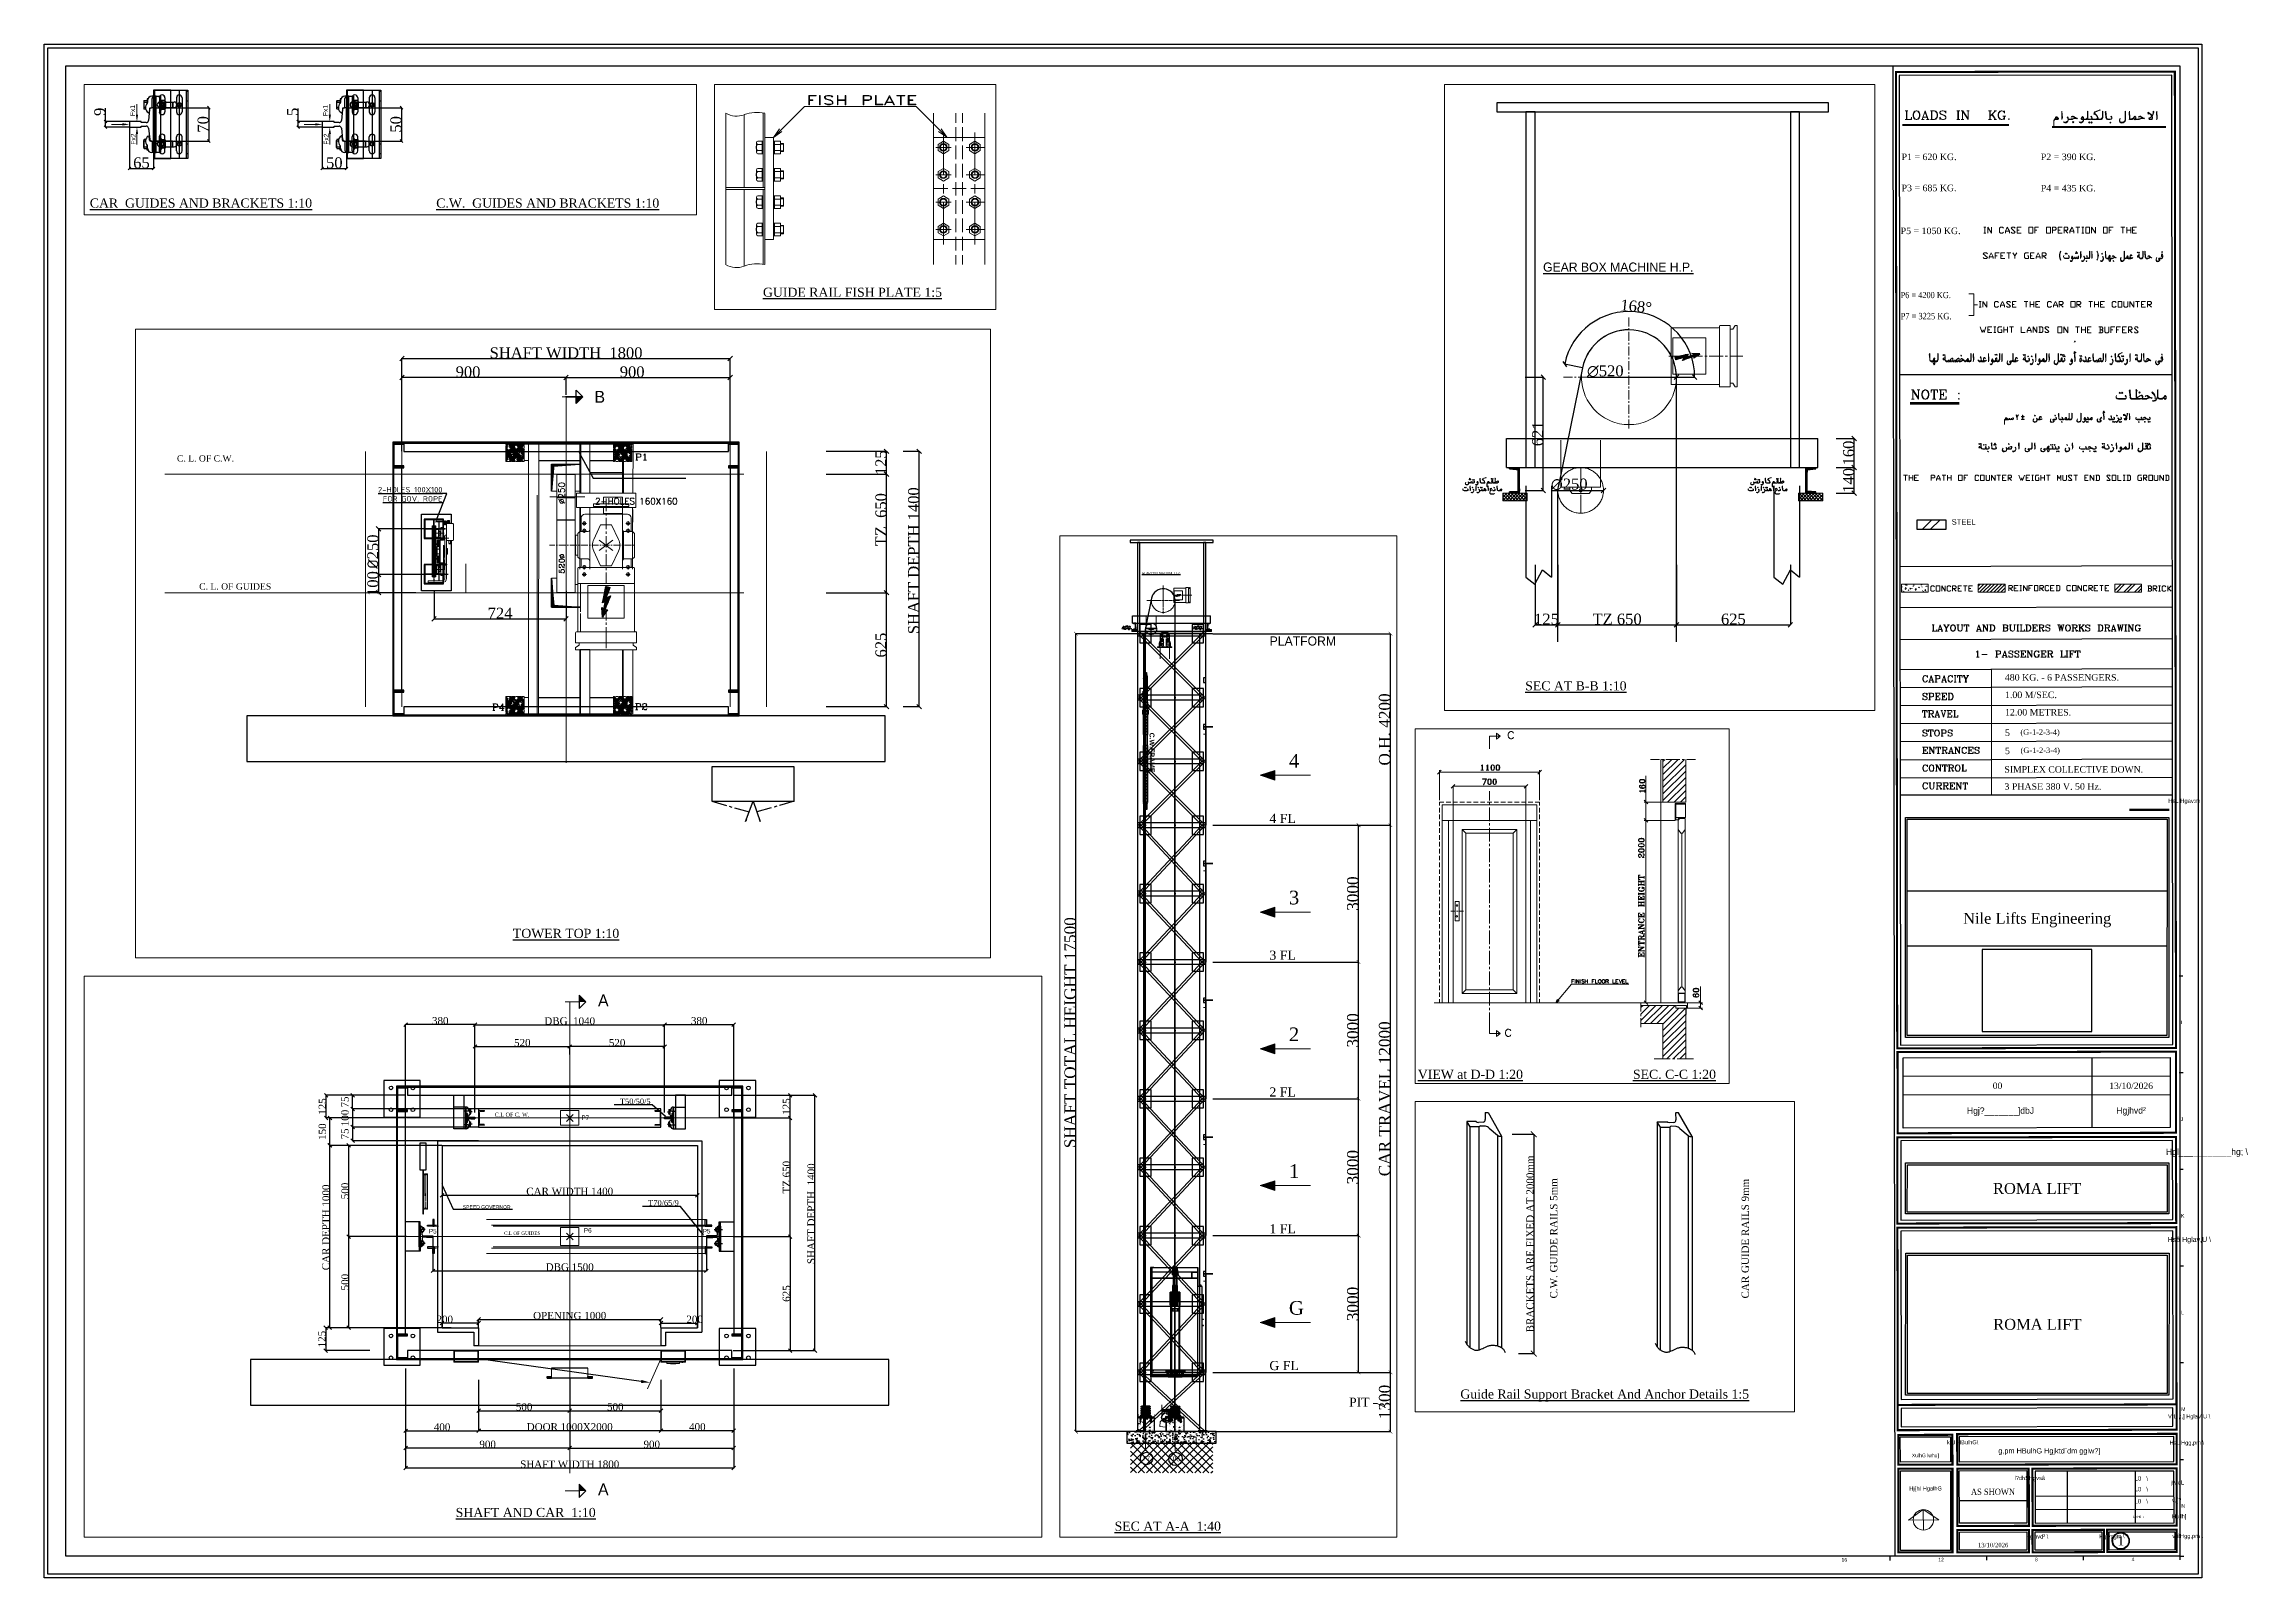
# Paper-space layout 'SM_Geared_A0' of a CAD drawing. Header units: millimetres. Extents: x 3 to 1211, y 0 to 841.
# The model-space entities are those that its viewports show. They can reach past a viewport. Long polylines and large blocks are cut down to what shows.
import ezdxf
from ezdxf import colors
from ezdxf.entities.mleader import LeaderData, LeaderLine
from ezdxf.enums import TextEntityAlignment as Align
from ezdxf.math import Vec2, Vec3

# ---------------------------------------------------------------- set-up
doc = ezdxf.new("R2010")
doc.units = ezdxf.units.MM
for name, pattern in [('$0$ACAD_ISO02W100', [15, 12, -3]), ('$0$CENTER', [50.8, 31.75, -6.35, 6.35, -6.35]), ('$0$DASHED', [19.05, 12.7, -6.35]), ('$1$CENTER', [50.8, 31.75, -6.35, 6.35, -6.35]), ('$2$ACAD_ISO02W100', [15, 12, -3]), ('$2$CENTER', [50.8, 31.75, -6.35, 6.35, -6.35]), ('ACAD_ISO02W100', [15, 12, -3]), ('ACAD_ISO10W100', [18, 12, -3, 0, -3]), ('CENTER', [50.8, 31.75, -6.35, 6.35, -6.35]), ('CENTER2', [28.575, 19.05, -3.175, 3.175, -3.175])]:
    doc.linetypes.add(name, pattern=pattern)
for name, color, linetype, lineweight in [('$0$Car', 3, 'Continuous', 18), ('$0$CL', 2, '$0$CENTER', 0), ('$0$DL', 8, '$0$ACAD_ISO02W100', 0), ('$1$Car', 3, 'Continuous', 18), ('$1$CL', 2, '$1$CENTER', 0), ('$2$CL', 2, '$2$CENTER', 0), ('$2$DL', 8, '$2$ACAD_ISO02W100', 0), ('$2$Wall', 1, 'Continuous', 50), ('Car', 3, 'Continuous', 18), ('CL', 2, 'CENTER', 0), ('DL', 8, 'ACAD_ISO02W100', 0), ('ProfileEdges', 8, 'Continuous', 0), ('step&guides', 3, 'Continuous', 30)]:
    doc.layers.add(name, color=color, linetype=linetype, lineweight=lineweight)
for name, color, linetype in [('$0$DL2', 254, '$0$DASHED'), ('$0$PDF_0', 7, 'Continuous'), ('$0$PDF_PDF6_Geometry', 7, 'Continuous'), ('$0$PDF_PDF7_Geometry', 7, 'Continuous'), ('$0$PDF_SAS_STB_Side', 7, 'Continuous'), ('$0$Text', 6, 'Continuous'), ('$1$PDF_0', 7, 'Continuous'), ('$1$PDF_Text', 7, 'Continuous'), ('$2$PDF_0', 7, 'Continuous'), ('6', 7, 'Continuous'), ('7', 6, 'ACAD_ISO10W100'), ('A-ANNO', 7, 'Continuous'), ('A-DIMS', 7, 'Continuous'), ('A-EQUIP', 7, 'Continuous'), ('A-SLAB', 7, 'Continuous'), ('AA_Rail', 7, 'Continuous'), ('AA_Rope', 7, 'Continuous'), ('ACDC BANDA', 7, 'Continuous'), ('PDF_0', 7, 'Continuous'), ('PDF_001', 7, 'Continuous'), ('PDF_gide rail', 7, 'Continuous'), ('PDF_Text', 7, 'Continuous'), ('S-BASE', 7, 'Continuous'), ('S-BEAM', 7, 'Continuous'), ('S-BRACE', 7, 'Continuous'), ('S-COLUMN', 7, 'Continuous'), ('S-HOUSING', 7, 'Continuous'), ('S-PLATE', 7, 'Continuous')]:
    doc.layers.add(name, color=color, linetype=linetype)
for name, color, linetype, plot in [('AA_Datum', 7, 'Continuous', False), ('SM_LOGO_AREA', 8, 'Continuous', False), ('view port', 4, 'Continuous', False)]:
    doc.layers.add(name, color=color, linetype=linetype, plot=plot)
doc.styles.add('$0$nassar2', font='cent.shx', dxfattribs={"height": 60})
doc.styles.add('$0$PDF Arial', font='arial.ttf')
doc.styles.add('$0$top', font='cent.shx', dxfattribs={"height": 40})
doc.styles.add('$1$nassar2', font='cent.shx', dxfattribs={"height": 60})
doc.styles.add('$1$PDF Arial Bold', font='arialbd.ttf')
doc.styles.add('$2$nassar2', font='cent.shx', dxfattribs={"height": 60})
doc.styles.add('ACDC_Xarab', font='xarab.shx')
doc.styles.add('Century Gothic$001H0', font='cent.shx')
doc.styles.add('nassar2', font='cent.shx', dxfattribs={"height": 60})
doc.styles.add('PDF Arial', font='arial.ttf')
doc.styles.add('SM_AR', font='xarab.shx')
doc.styles.add('SM_EN', font='cent.shx')
doc.styles.add('SM_STANDARD', font='arial.ttf')
doc.styles.add('top', font='cent.shx', dxfattribs={"height": 40})
doc.dimstyles.new('$0$Nassar2', dxfattribs={"dimtxt": 35, "dimasz": 25, "dimexe": 1.25, "dimexo": 0.625, "dimtad": 1, "dimtxsty": '$0$nassar2', "dimblk": '$0$_Oblique', "dimcen": 2.5, "dimadec": 0, "dimazin": 0, "dimtfac": 1, "dimtmove": 0, "dimatfit": 3, "dimldrblk": '$0$_Oblique', "dimfxl": 1, "dimarcsym": 0})
doc.dimstyles.new('$1$Nassar2', dxfattribs={"dimtxt": 35, "dimasz": 25, "dimexe": 1.25, "dimexo": 0.625, "dimtad": 1, "dimtxsty": '$1$nassar2', "dimblk": '$1$_Oblique', "dimcen": 2.5, "dimadec": 0, "dimazin": 0, "dimtfac": 1, "dimtmove": 0, "dimatfit": 3, "dimldrblk": '$1$_Oblique', "dimfxl": 1, "dimarcsym": 0})
doc.dimstyles.new('Copy of ISO-25', dxfattribs={"dimtxt": 250, "dimasz": 80, "dimexe": 1.25, "dimexo": 0.625, "dimtad": 1, "dimtxsty": 'Century Gothic$001H0', "dimblk": 'ARCHTICK', "dimcen": 2.5, "dimadec": 0, "dimazin": 0, "dimtfac": 1, "dimtmove": 0, "dimatfit": 3, "dimfxl": 1, "dimarcsym": 0})
doc.dimstyles.new('SM_ISO25', dxfattribs={"dimtxt": 40, "dimasz": 20, "dimexe": 1.25, "dimexo": 0.625, "dimtad": 1, "dimtxsty": 'nassar2', "dimblk": 'OBLIQUE', "dimcen": 2.5, "dimazin": 3, "dimtfac": 1, "dimtmove": 0, "dimatfit": 3, "dimarcsym": 0})
doc.dimstyles.new('SM_ISO25_COPY', dxfattribs={"dimtxt": 250, "dimasz": 80, "dimexe": 1.25, "dimexo": 0.625, "dimtad": 1, "dimtxsty": 'Century Gothic$001H0', "dimblk": 'ARCHTICK', "dimcen": 2.5, "dimazin": 3, "dimtfac": 1, "dimtmove": 0, "dimatfit": 3, "dimarcsym": 0})
doc.dimstyles.new('top', dxfattribs={"dimtxt": 35, "dimasz": 20, "dimexe": 1.25, "dimexo": 0.625, "dimtad": 1, "dimtxsty": 'top', "dimblk": 'OBLIQUE', "dimcen": 2.5, "dimadec": 0, "dimazin": 0, "dimtfac": 1, "dimtmove": 0, "dimatfit": 3, "dimldrblk": 'OBLIQUE', "dimfxl": 1, "dimarcsym": 0})
pattern_1 = [(45, (20076.41765, -10049.84649), (-0.08838834765, 0.08838834765), [])]
pattern_2 = [(45, (20076.41765, -10049.84649), (-0.08838834765, 0.08838834765), [])]

psp = doc.layouts.new('SM_Geared_A0')

# ---------------------------------------------------------------- texts
at = {"insert": (1049, 580.5), "char_height": 3, "attachment_point": 1}
psp.add_mtext('STEEL', dxfattribs=at)
at = {"transparency": 33554666, "insert": (1167.841, 427.232), "char_height": 2.302, "attachment_point": 1}
psp.add_mtext_dynamic_manual_height_columns('{\\Fxarab|c0;HsL Hgav:m}', width=156.811, gutter_width=168.967, heights=[14.724], dxfattribs=at)
at = {"layer": 'ACDC BANDA'}
for s, p in [('I', (1174.608, 303.656)), ('J', (1174.692, 250.623)), ('K', (1174.775, 197.591)), ('L', (1174.858, 144.559)), ('M', (1174.942, 91.527)), ('N', (1175.025, 38.495)), ('16', (988.632, 8.965)), ('12', (1041.664, 9.049)), ('8', (1094.696, 9.132)), ('4', (1147.728, 9.215))]:
    psp.add_text(s, height=1.989, rotation=0.09, dxfattribs=at).set_placement(p)
at = {"layer": 'ACDC BANDA', "lineweight": 25, "ltscale": 0.8, "style": 'ACDC_Xarab'}
for s, p in [('Hgj%%150_______]dbJ', (1075.822, 255.797)), ('Hgjhvd%%178', (1147.419, 255.91))]:
    psp.add_text(s, height=3.513, rotation=0.09, dxfattribs=at).set_placement(p, align=Align.MIDDLE)
at = {"layer": 'ACDC BANDA', "style": 'ACDC_Xarab'}
for s, height, p in [('Hgl___________hg; \\', 3.513, (1166.568, 231.886, -321.606)), ('Hsâ Hglav,U \\', 2.794, (1167.468, 184.204, -201.004)), ('VrL ,:,] HglaV,U \\', 2.235, (1167.705, 87.456, -160.803)), ('k,U HBulhG\\', 2.235, (1046.458, 73.278)), ('HsL Hgg,pm \\', 2.235, (1168.522, 73.008, -40.921)), ('l%%158dhSHgvs%%226', 2.235, (1083.521, 53.66, -40.921)), ('L0   \\  ', 2.394, (1149.337, 53.366)), ('L0   \\  ', 2.394, (1149.347, 47.502)), ('jwldL', 2.235, (1169.479, 51.22)), ('L0   \\  ', 2.394, (1149.298, 40.895)), ('v,{%%154', 2.235, (1169.835, 41.583)), ('L0 H0  \\  ', 1.197, (1148.543, 32.936)), ('Hujlh]', 2.235, (1169.849, 32.62))]:
    psp.add_text(s, height=height, rotation=0.09, dxfattribs=at).set_placement(p)
psp.add_text('Hj{hI HgalhG', height=2.235, rotation=0.09, dxfattribs=at).set_placement((1034.723, 48.78), align=Align.MIDDLE)
for s, p in [('vr%%226Hgg,pm \\', (1170.05, 23.003, -40.921)), ('Hgjhvd%%178 \\   ', (1089.633, 22.712, -92.073)), ('Hglvpgm \\   ', (1129.932, 22.775, -92.073))]:
    psp.add_text(s, height=2.235, rotation=0.09, dxfattribs=at).set_placement(p, align=Align.MIDDLE_LEFT)

msp = doc.modelspace()

# ---------------------------------------------------------------- texts
at = {"layer": '$0$Text', "char_height": 35, "attachment_point": 1, "style": '$0$top'}
for s, insert in [('{\\Fcent|c0;C. L. OF C.W.}', (16155.138, -590.596)), ('C. L. OF GUIDES', (16276.914, -1292.897))]:
    msp.add_mtext_dynamic_manual_height_columns(s, width=812.66208, gutter_width=175, heights=[0], dxfattribs=dict(at, insert=insert))
at = {"layer": '$1$PDF_Text', "insert": (1863.769, -8486.606), "char_height": 108.0852, "attachment_point": 7, "rotation": 270.1482034, "style": '$1$PDF Arial Bold'}
msp.add_mtext('C.W.FRAME', dxfattribs=at)
at = {"layer": '$1$PDF_Text', "char_height": 100, "attachment_point": 7, "style": '$0$PDF Arial'}
for s, insert in [('{\\Fcent|c0;P7}', (1717.766, -24446.709)), ('{\\Fcent|c0;P6}', (2368.917, -24467.119))]:
    msp.add_mtext(s, dxfattribs=dict(at, insert=insert))
at = {"style": 'SM_STANDARD'}
for s, insert, char_height, attachment_point in [('{\\Fcent|c0;\\LGUIDE RAIL FISH PLATE 1:5}', (1000479, 1100), 25, 2), ('{\\Fcent|c0;\\LVIEW at D-D 1:20}', (1021889, 500), 100, 1), ('{\\Fcent|c0;\\LSEC. C-C 1:20}', (1024249, 500), 100, 1), ('{\\Fcent|c0;\\LGuide Rail Support Bracket And Anchor Details 1:5}', (1007645, 130), 25, 2), ('{\\Fcent|c0;\\LCAR  GUIDES AND BRACKETS 1:10}', (1003152, 106), 50, 1), ('{\\Fcent|c0;\\LC.W.  GUIDES AND BRACKETS 1:10}', (1005052, 106), 50, 1)]:
    msp.add_mtext(s, dxfattribs=dict(at, insert=insert, char_height=char_height, attachment_point=attachment_point))
at = {"ltscale": 4, "transparency": 33554666, "char_height": 65, "attachment_point": 3, "rotation": 359.7279534}
for insert in [(2775.49, -1.5, -114), (2775.49, -2682.444)]:
    msp.add_mtext_dynamic_manual_height_columns('A', width=315.98199, gutter_width=125, heights=[0], dxfattribs=dict(at, insert=insert))
at = {"ltscale": 4, "insert": (18503.187, -238.004), "char_height": 65, "attachment_point": 3, "rotation": 359.7279534}
msp.add_mtext_dynamic_manual_height_columns('B', width=315.98199, gutter_width=125, heights=[0], dxfattribs=at)
at = {"linetype": 'ACAD_ISO02W100', "ltscale": 4, "transparency": 33554666, "char_height": 25}
for s, insert, attachment_point in [('P7', (2626.299, -664.574), 1), ('P5', (1789.975, -1286.958), 1), ('P6', (2639.96, -1282.079), 1), ('P5', (3334.025, -1286.958), 3)]:
    msp.add_mtext_dynamic_manual_height_columns(s, width=377.71746, gutter_width=125, heights=[0], dxfattribs=dict(at, insert=insert, attachment_point=attachment_point))
for s, width, gutter_width, insert, char_height, attachment_point in [('{\\Fdin|c0;\\L2-HOLES 100X100\\PFOR GOV. ROPE}', 659.17336, 1, (17611.29, -764.686), 30, 3), ('{\\Fcomplex9|c0;2-HOLES 160X160}', 659.17336, 1, (18447.836, -825.462), 35, 1), ('{\\Fcent|c0;\\L\\C6;SHAFT AND CAR  1:10}', 2331.14753, 200, (1936.666, -2816.546, -137), 50, 1)]:
    msp.add_mtext_dynamic_manual_height_columns(s, width=width, gutter_width=gutter_width, heights=[0], dxfattribs=dict(insert=insert, char_height=char_height, attachment_point=attachment_point))
at = {"insert": (18247.554, -858.2), "char_height": 35, "attachment_point": 1, "rotation": 90}
msp.add_mtext_dynamic_manual_height_columns('{\\Fcomplex9|c0;%%C250}', width=659.17336, gutter_width=1, heights=[0], dxfattribs=at)
at = {"ltscale": 4, "char_height": 50, "attachment_point": 1}
for insert in [(1694.256, -4959.379), (16466.741, -5140.954)]:
    msp.add_mtext_dynamic_manual_height_columns('{\\Fcadnw-1|c0;\\LGEAR BOX MACHINE H.P.}', width=2211.04972, gutter_width=200, heights=[111.151], dxfattribs=dict(at, insert=insert))
at = {"insert": (4500.625, -6375.42), "char_height": 200, "attachment_point": 1}
msp.add_mtext('PLATFORM', dxfattribs=at)
at = {"transparency": 33554666, "attachment_point": 1}
for s, width, heights, insert, char_height in [('{\\Fcent|c0;\\L\\C6;SEC AT B-B 1:10}', 1469.98149, [145.389], (16368.84, -7436.945), 50), ('{\\Fcent|c0;\\L\\C6;SEC AT A-A  1:40}', 13928.07527, [2060.491], (1098.968, -25788.328), 200)]:
    msp.add_mtext_dynamic_manual_height_columns(s, width=width, gutter_width=12.5, heights=heights, dxfattribs=dict(at, insert=insert, char_height=char_height))
at = {"attachment_point": 1, "style": '$2$nassar2'}
for s, width, heights, insert, char_height in [('4', 522.59586, [0], (4923.014, -8951.665), 300), ('4 FL', 1133.66689, [167.502], (4495.354, -10265.978), 200), ('3', 522.59586, [0], (4923.014, -11951.665), 300), ('3 FL', 1133.66689, [167.502], (4495.354, -13265.978), 200), ('2', 522.59586, [0], (4923.014, -14951.665), 300), ('2 FL', 1133.66689, [167.502], (4495.354, -16265.978), 200), ('1', 522.59586, [0], (4923.014, -17951.665), 300), ('1 FL', 1133.66689, [167.502], (4495.354, -19265.978), 200), ('G', 522.59586, [0], (4923.014, -20951.665), 300), ('G FL', 1133.66689, [167.502], (4495.354, -22265.978), 200)]:
    msp.add_mtext_dynamic_manual_height_columns(s, width=width, gutter_width=250, heights=heights, dxfattribs=dict(at, insert=insert, char_height=char_height))
at = {"color": 7, "linetype": 'Continuous', "lineweight": 20, "transparency": 33554666, "insert": (6241.197, -23068.494), "char_height": 200, "attachment_point": 1, "style": '$2$nassar2'}
msp.add_mtext_dynamic_manual_height_columns('{\\Fcent|c0;PIT}', width=2024.96245, gutter_width=250, heights=[190.076], dxfattribs=at)
at = {"layer": '7', "ltscale": 4}
for s, width, gutter_width, insert, char_height, attachment_point in [('{\\Fcent|c0;T50/50/5}', 812.66208, 175, (3005.477, -572.433), 30, 3), ('{\\Fcent|c0;C.L OF C. W.}', 920.85121, 12.5, (2150.433, -649.288), 22, 1), ('{\\Fcent|c0;T70/65/9}', 812.66208, 175, (3160.477, -1128.986), 30, 3), ('{\\Fcadnw-1|c0;SPEED GOVERNOR}', 812.66208, 175, (1975.339, -1156.542), 20, 1), ('\\pxt1;{\\Fcent|c0;C.L OF GUIDES}', 686.44118, 9.318, (2202.371, -1300.789), 18.63605, 1)]:
    msp.add_mtext_dynamic_manual_height_columns(s, width=width, gutter_width=gutter_width, heights=[0], dxfattribs=dict(at, insert=insert, char_height=char_height, attachment_point=attachment_point))
at = {"layer": 'A-SLAB', "insert": (18289.044, -3187.42), "char_height": 50, "attachment_point": 2}
msp.add_mtext('{\\Fcent|c0;\\L\\C6;TOWER TOP 1:10}', dxfattribs=at)
at = {"layer": 'PDF_0', "lineweight": 25, "transparency": 33554666, "char_height": 20, "attachment_point": 1, "rotation": 90, "style": 'nassar2'}
for s, insert in [('\\pxt4;C.W. GUIDE RAILS 5mm', (1007495.117, 379.466, -137)), ('\\pxt4;CAR GUIDE RAILS 9mm', (1008020.421, 379.466, -137))]:
    msp.add_mtext_dynamic_manual_height_columns(s, width=861.313, gutter_width=250, heights=[40.228], dxfattribs=dict(at, insert=insert))
at = {"layer": 'PDF_Text', "char_height": 26.243, "attachment_point": 7, "rotation": 90, "style": 'PDF Arial'}
for s, insert in [('Fx1', (1003399.715, 557.425)), ('Fx1', (1004457.234, 557.425)), ('Fx2', (1003403.939, 400.953)), ('Fx2', (1004461.458, 400.953))]:
    msp.add_mtext(s, dxfattribs=dict(at, insert=insert))

# ---------------------------------------------------------------- blocks, each defined once
blk = doc.blocks.new('SM_TITLEBLOCK')
at = {"layer": 'ACDC BANDA', "style": 'SM_EN'}
for tag, height, p in [('P1', 3.589, (1021.53, 780.986)), ('P2', 3.589, (1097.894, 780.986)), ('P3', 3.589, (1021.53, 763.938)), ('P4', 3.589, (1097.894, 763.839)), ('P5', 3.589, (1021.031, 740.411)), ('P6', 3.589, (1021.031, 705.12)), ('P7', 3.589, (1021.031, 693.656)), ('LOAD', 3.589, (1078.155, 495.568)), ('SPEED', 3.589, (1078.254, 485.998)), ('TRAVEL', 3.589, (1078.254, 476.427)), ('STOPS', 3.589, (1078.254, 465.262)), ('FLOORS', 2.991, (1086.728, 465.262)), ('ENTRANCES', 3.589, (1078.254, 455.292)), ('ENTRANCE_NAMES', 2.991, (1086.828, 455.292)), ('CONTROL', 3.589, (1077.955, 445.124)), ('SUPPLY', 3.589, (1077.955, 435.753))]:
    blk.add_attdef(tag, text='', height=height, dxfattribs=at).set_placement(p, align=Align.TOP_LEFT)
at = {"layer": 'ACDC BANDA'}
for tag, height, style, p in [('COMPANY_AR_2', 6.38, 'SM_AR', (1095.9, 396.375)), ('COMPANY_AR', 6.38, 'SM_AR', (1095.9, 396.375)), ('COMPANY_2', 5.982, 'SM_EN', (1095.9, 361.682)), ('COMPANY', 5.982, 'SM_EN', (1095.9, 361.682)), ('REV_ROW1_NO', 3.489, 'SM_EN', (1074.167, 269.866)), ('REV_ROW1_DATE', 3.489, 'SM_EN', (1147.441, 269.866)), ('CLIENT_2', 5.982, 'SM_EN', (1095.9, 213.54)), ('CLIENT', 5.982, 'SM_EN', (1095.9, 213.54)), ('PROJECT_2', 5.982, 'SM_EN', (1096, 139.07)), ('PROJECT', 5.982, 'SM_EN', (1096, 139.07)), ('DOC_NO', 3.489, 'SM_EN', (1079.65, 88.128)), ('TYPE_OF_WORK', 1.994, 'SM_AR', (1034.589, 67.192)), ('DRAWING_NAME', 2.891, 'SM_AR', (1102.579, 69.685)), ('SCALE', 3.39, 'SM_EN', (1071.675, 47.254)), ('PREPARED', 2.393, 'SM_EN', (1128.001, 51.74)), ('CHECKED', 2.393, 'SM_EN', (1128.001, 41.272)), ('APPROVED', 2.393, 'SM_EN', (1128.001, 33.796)), ('DATE', 2.393, 'SM_EN', (1071.774, 18.044)), ('PHASE', 2.393, 'SM_EN', (1112.947, 18.044)), ('SHEET_NO', 4.985, 'SM_EN', (1141.758, 20.337))]:
    blk.add_attdef(tag, text='', height=height, dxfattribs=dict(at, style=style)).set_placement(p, align=Align.MIDDLE_CENTER)
blk = doc.blocks.new('_Oblique')
at = {"color": 0, "linetype": 'ByBlock', "lineweight": -2}
blk.add_line((-0.5, -0.5), (0.5, 0.5), dxfattribs=at)
blk = doc.blocks.new('*D3')
at = {"color": 0, "lineweight": -2, "transparency": 16777216}
for p, q in [((2042, -552.9), (2042, -285.3)), ((2042, -286.6), (2562, -286.6)), ((2562, -321), (2562, -285.3))]:
    blk.add_line(p, q, dxfattribs=at)
at = {"layer": 'Defpoints', "color": 0, "transparency": 16777216}
for p in [(2562, -286.6), (2562, -321.6), (2042, -553.6)]:
    blk.add_point(p, dxfattribs=at)
at = {"color": 0, "lineweight": -2, "transparency": 16777216, "xscale": 20, "yscale": 20, "zscale": 20, "rotation": 180}
blk.add_blockref('_Oblique', (2042, -286.6), dxfattribs=at)
at = {"color": 0, "lineweight": -2, "transparency": 16777216, "xscale": 20, "yscale": 20, "zscale": 20}
blk.add_blockref('_Oblique', (2562, -286.6), dxfattribs=at)
at = {"color": 0, "transparency": 16777216, "insert": (2302, -265.9), "char_height": 40, "attachment_point": 5, "style": 'top'}
blk.add_mtext('520', dxfattribs=at)
blk = doc.blocks.new('*D4')
at = {"color": 0, "lineweight": -2, "transparency": 16777216}
for p, q in [((2562, -329.8), (2562, -285.3)), ((3082, -286.6), (2562, -286.6)), ((3082, -552.9), (3082, -285.3))]:
    blk.add_line(p, q, dxfattribs=at)
at = {"layer": 'Defpoints', "color": 0, "transparency": 16777216}
for p in [(2562, -286.6), (2562, -330.4), (3082, -553.6)]:
    blk.add_point(p, dxfattribs=at)
at = {"color": 0, "lineweight": -2, "transparency": 16777216, "xscale": 20, "yscale": 20, "zscale": 20, "rotation": 180}
blk.add_blockref('_Oblique', (2562, -286.6), dxfattribs=at)
at = {"color": 0, "lineweight": -2, "transparency": 16777216, "xscale": 20, "yscale": 20, "zscale": 20}
blk.add_blockref('_Oblique', (3082, -286.6), dxfattribs=at)
at = {"color": 0, "transparency": 16777216, "insert": (2822, -265.9), "char_height": 40, "attachment_point": 5, "style": 'top'}
blk.add_mtext('520', dxfattribs=at)
blk = doc.blocks.new('*D5')
at = {"color": 0, "lineweight": -2, "transparency": 16777216}
for p, q in [((2042, -648.2), (2042, -166.3)), ((2042, -167.5), (3082, -167.5)), ((3082, -648.2), (3082, -166.3))]:
    blk.add_line(p, q, dxfattribs=at)
at = {"layer": 'Defpoints', "color": 0, "transparency": 16777216}
for p in [(3082, -167.5), (2042, -648.8), (3082, -648.8)]:
    blk.add_point(p, dxfattribs=at)
at = {"color": 0, "lineweight": -2, "transparency": 16777216, "xscale": 20, "yscale": 20, "zscale": 20, "rotation": 180}
blk.add_blockref('_Oblique', (2042, -167.5), dxfattribs=at)
at = {"color": 0, "lineweight": -2, "transparency": 16777216, "xscale": 20, "yscale": 20, "zscale": 20}
blk.add_blockref('_Oblique', (3082, -167.5), dxfattribs=at)
at = {"color": 0, "transparency": 16777216, "insert": (2562, -146.9), "char_height": 40, "attachment_point": 5, "style": 'top'}
blk.add_mtext('DBG  1040', dxfattribs=at)
blk = doc.blocks.new('*D6')
at = {"color": 0, "lineweight": -2, "transparency": 16777216}
for p, q in [((1662, -677.9), (1662, -165)), ((2042, -166.3), (1662, -166.3)), ((2042, -642.3), (2042, -165))]:
    blk.add_line(p, q, dxfattribs=at)
at = {"layer": 'Defpoints', "color": 0, "transparency": 16777216}
for p in [(1662, -166.3), (2042, -643), (1662, -678.6)]:
    blk.add_point(p, dxfattribs=at)
at = {"color": 0, "lineweight": -2, "transparency": 16777216, "xscale": 20, "yscale": 20, "zscale": 20, "rotation": 180}
blk.add_blockref('_Oblique', (1662, -166.3), dxfattribs=at)
at = {"color": 0, "lineweight": -2, "transparency": 16777216, "xscale": 20, "yscale": 20, "zscale": 20}
blk.add_blockref('_Oblique', (2042, -166.3), dxfattribs=at)
at = {"color": 0, "transparency": 16777216, "insert": (1852, -145.7), "char_height": 40, "attachment_point": 5, "style": 'top'}
blk.add_mtext('380', dxfattribs=at)
blk = doc.blocks.new('*D7')
at = {"color": 0, "lineweight": -2, "transparency": 16777216}
for p, q in [((3082, -648.2), (3082, -165)), ((3082, -166.3), (3462, -166.3)), ((3462, -677.9), (3462, -165))]:
    blk.add_line(p, q, dxfattribs=at)
at = {"layer": 'Defpoints', "color": 0, "transparency": 16777216}
for p in [(3462, -166.3), (3082, -648.8), (3462, -678.6)]:
    blk.add_point(p, dxfattribs=at)
at = {"color": 0, "lineweight": -2, "transparency": 16777216, "xscale": 20, "yscale": 20, "zscale": 20, "rotation": 180}
blk.add_blockref('_Oblique', (3082, -166.3), dxfattribs=at)
at = {"color": 0, "lineweight": -2, "transparency": 16777216, "xscale": 20, "yscale": 20, "zscale": 20}
blk.add_blockref('_Oblique', (3462, -166.3), dxfattribs=at)
at = {"color": 0, "transparency": 16777216, "insert": (3272, -145.7), "char_height": 40, "attachment_point": 5, "style": 'top'}
blk.add_mtext('380', dxfattribs=at)
blk = doc.blocks.new('*D24')
at = {"color": 0, "lineweight": -2, "transparency": 16777216}
for p, q in [((2062, -2114.6), (2062, -2284.8)), ((2562, -2114.6), (2562, -2284.8)), ((2062, -2283.6), (2562, -2283.6))]:
    blk.add_line(p, q, dxfattribs=at)
at = {"layer": 'Defpoints', "color": 0, "transparency": 16777216}
for p in [(2062, -2114), (2562, -2114), (2562, -2283.6)]:
    blk.add_point(p, dxfattribs=at)
at = {"color": 0, "lineweight": -2, "transparency": 16777216, "xscale": 20, "yscale": 20, "zscale": 20, "rotation": 180}
blk.add_blockref('_Oblique', (2062, -2283.6), dxfattribs=at)
at = {"color": 0, "lineweight": -2, "transparency": 16777216, "xscale": 20, "yscale": 20, "zscale": 20}
blk.add_blockref('_Oblique', (2562, -2283.6), dxfattribs=at)
at = {"color": 0, "transparency": 16777216, "insert": (2312, -2262.9), "char_height": 40, "attachment_point": 5, "style": 'top'}
blk.add_mtext('500', dxfattribs=at)
blk = doc.blocks.new('*D25')
at = {"color": 0, "lineweight": -2, "transparency": 16777216}
for p, q in [((2562, -2106.5), (2562, -2284.8)), ((3062, -2114.6), (3062, -2284.8)), ((2562, -2283.6), (3062, -2283.6))]:
    blk.add_line(p, q, dxfattribs=at)
at = {"layer": 'Defpoints', "color": 0, "transparency": 16777216}
for p in [(2562, -2105.9), (3062, -2114), (3062, -2283.6)]:
    blk.add_point(p, dxfattribs=at)
at = {"color": 0, "lineweight": -2, "transparency": 16777216, "xscale": 20, "yscale": 20, "zscale": 20, "rotation": 180}
blk.add_blockref('_Oblique', (2562, -2283.6), dxfattribs=at)
at = {"color": 0, "lineweight": -2, "transparency": 16777216, "xscale": 20, "yscale": 20, "zscale": 20}
blk.add_blockref('_Oblique', (3062, -2283.6), dxfattribs=at)
at = {"color": 0, "transparency": 16777216, "insert": (2812, -2262.9), "char_height": 40, "attachment_point": 5, "style": 'top'}
blk.add_mtext('500', dxfattribs=at)
blk = doc.blocks.new('*D8')
at = {"color": 0, "lineweight": -2, "transparency": 16777216}
for p, q in [((2062, -2235.3), (2062, -2394)), ((3062, -2231.2), (3062, -2394)), ((2062, -2392.7), (3062, -2392.7))]:
    blk.add_line(p, q, dxfattribs=at)
at = {"layer": 'Defpoints', "color": 0, "transparency": 16777216}
for p in [(2062, -2234.7), (3062, -2230.6), (3062, -2392.7)]:
    blk.add_point(p, dxfattribs=at)
at = {"color": 0, "lineweight": -2, "transparency": 16777216, "xscale": 20, "yscale": 20, "zscale": 20, "rotation": 180}
blk.add_blockref('_Oblique', (2062, -2392.7), dxfattribs=at)
at = {"color": 0, "lineweight": -2, "transparency": 16777216, "xscale": 20, "yscale": 20, "zscale": 20}
blk.add_blockref('_Oblique', (3062, -2392.7), dxfattribs=at)
at = {"color": 0, "transparency": 16777216, "insert": (2562, -2372.1), "char_height": 40, "attachment_point": 5, "style": 'top'}
blk.add_mtext('DOOR 1000X2000', dxfattribs=at)
blk = doc.blocks.new('*D9')
at = {"color": 0, "lineweight": -2, "transparency": 16777216}
for p, q in [((1862, -1827.9), (1862, -1802.2)), ((2062, -1803.5), (1862, -1803.5)), ((2062, -1827.9), (2062, -1802.2))]:
    blk.add_line(p, q, dxfattribs=at)
at = {"layer": 'Defpoints', "color": 0, "transparency": 16777216}
for p in [(1862, -1803.5), (1862, -1828.6), (2062, -1828.6)]:
    blk.add_point(p, dxfattribs=at)
at = {"color": 0, "lineweight": -2, "transparency": 16777216, "xscale": 20, "yscale": 20, "zscale": 20, "rotation": 180}
blk.add_blockref('_Oblique', (1862, -1803.5), dxfattribs=at)
at = {"color": 0, "lineweight": -2, "transparency": 16777216, "xscale": 20, "yscale": 20, "zscale": 20}
blk.add_blockref('_Oblique', (2062, -1803.5), dxfattribs=at)
at = {"color": 0, "transparency": 16777216, "insert": (1876.7, -1782.9), "char_height": 40, "attachment_point": 5, "style": 'top'}
blk.add_mtext('200', dxfattribs=at)
blk = doc.blocks.new('*D10')
at = {"color": 0, "lineweight": -2, "transparency": 16777216}
for p, q in [((2062, -1827.9), (2062, -1781.6)), ((2062, -1782.9), (3062, -1782.9)), ((3062, -1827.9), (3062, -1781.6))]:
    blk.add_line(p, q, dxfattribs=at)
at = {"layer": 'Defpoints', "color": 0, "transparency": 16777216}
for p in [(3062, -1782.9), (2062, -1828.6), (3062, -1828.6)]:
    blk.add_point(p, dxfattribs=at)
at = {"color": 0, "lineweight": -2, "transparency": 16777216, "xscale": 20, "yscale": 20, "zscale": 20, "rotation": 180}
blk.add_blockref('_Oblique', (2062, -1782.9), dxfattribs=at)
at = {"color": 0, "lineweight": -2, "transparency": 16777216, "xscale": 20, "yscale": 20, "zscale": 20}
blk.add_blockref('_Oblique', (3062, -1782.9), dxfattribs=at)
at = {"color": 0, "transparency": 16777216, "insert": (2562, -1762.2), "char_height": 40, "attachment_point": 5, "style": 'top'}
blk.add_mtext('OPENING 1000', dxfattribs=at)
blk = doc.blocks.new('*D26')
at = {"color": 0, "lineweight": -2, "transparency": 16777216}
for p, q in [((3062, -1827.9), (3062, -1802.2)), ((3062, -1803.5), (3262, -1803.5)), ((3262, -1827.9), (3262, -1802.2))]:
    blk.add_line(p, q, dxfattribs=at)
at = {"layer": 'Defpoints', "color": 0, "transparency": 16777216}
for p in [(3262, -1803.5), (3062, -1828.6), (3262, -1828.6)]:
    blk.add_point(p, dxfattribs=at)
at = {"color": 0, "lineweight": -2, "transparency": 16777216, "xscale": 20, "yscale": 20, "zscale": 20, "rotation": 180}
blk.add_blockref('_Oblique', (3062, -1803.5), dxfattribs=at)
at = {"color": 0, "lineweight": -2, "transparency": 16777216, "xscale": 20, "yscale": 20, "zscale": 20}
blk.add_blockref('_Oblique', (3262, -1803.5), dxfattribs=at)
at = {"color": 0, "transparency": 16777216, "insert": (3247.3, -1782.9), "char_height": 40, "attachment_point": 5, "style": 'top'}
blk.add_mtext('200', dxfattribs=at)
blk = doc.blocks.new('*D11')
at = {"color": 0, "lineweight": -2, "transparency": 16777216}
for p, q in [((3462, -2051.6), (3462, -2394)), ((3062, -2199.4), (3062, -2394)), ((3062, -2392.7), (3462, -2392.7))]:
    blk.add_line(p, q, dxfattribs=at)
at = {"layer": 'Defpoints', "color": 0, "transparency": 16777216}
for p in [(3462, -2050.9), (3062, -2198.8), (3462, -2392.7)]:
    blk.add_point(p, dxfattribs=at)
at = {"color": 0, "lineweight": -2, "transparency": 16777216, "xscale": 20, "yscale": 20, "zscale": 20, "rotation": 180}
blk.add_blockref('_Oblique', (3062, -2392.7), dxfattribs=at)
at = {"color": 0, "lineweight": -2, "transparency": 16777216, "xscale": 20, "yscale": 20, "zscale": 20}
blk.add_blockref('_Oblique', (3462, -2392.7), dxfattribs=at)
at = {"color": 0, "transparency": 16777216, "insert": (3262, -2372.1), "char_height": 40, "attachment_point": 5, "style": 'top'}
blk.add_mtext('400', dxfattribs=at)
blk = doc.blocks.new('*D12')
at = {"color": 0, "lineweight": -2, "transparency": 16777216}
for p, q in [((1662, -2051.6), (1662, -2395.2)), ((2062, -2114.6), (2062, -2395.2)), ((1662, -2394), (2062, -2394))]:
    blk.add_line(p, q, dxfattribs=at)
at = {"layer": 'Defpoints', "color": 0, "transparency": 16777216}
for p in [(1662, -2050.9), (2062, -2114), (2062, -2394)]:
    blk.add_point(p, dxfattribs=at)
at = {"color": 0, "lineweight": -2, "transparency": 16777216, "xscale": 20, "yscale": 20, "zscale": 20, "rotation": 180}
blk.add_blockref('_Oblique', (1662, -2394), dxfattribs=at)
at = {"color": 0, "lineweight": -2, "transparency": 16777216, "xscale": 20, "yscale": 20, "zscale": 20}
blk.add_blockref('_Oblique', (2062, -2394), dxfattribs=at)
at = {"color": 0, "transparency": 16777216, "insert": (1862, -2373.4), "char_height": 40, "attachment_point": 5, "style": 'top'}
blk.add_mtext('400', dxfattribs=at)
blk = doc.blocks.new('*D13')
at = {"color": 0, "lineweight": -2, "transparency": 16777216}
for p, q in [((1662, -2051.6), (1662, -2490)), ((2562, -2210.6), (2562, -2490)), ((2562, -2488.8), (1662, -2488.8))]:
    blk.add_line(p, q, dxfattribs=at)
at = {"layer": 'Defpoints', "color": 0, "transparency": 16777216}
for p in [(1662, -2050.9), (2562, -2210), (1662, -2488.8)]:
    blk.add_point(p, dxfattribs=at)
at = {"color": 0, "lineweight": -2, "transparency": 16777216, "xscale": 20, "yscale": 20, "zscale": 20, "rotation": 180}
blk.add_blockref('_Oblique', (1662, -2488.8), dxfattribs=at)
at = {"color": 0, "lineweight": -2, "transparency": 16777216, "xscale": 20, "yscale": 20, "zscale": 20}
blk.add_blockref('_Oblique', (2562, -2488.8), dxfattribs=at)
at = {"color": 0, "transparency": 16777216, "insert": (2112, -2468.2), "char_height": 40, "attachment_point": 5, "style": 'top'}
blk.add_mtext('900', dxfattribs=at)
blk = doc.blocks.new('*D14')
at = {"color": 0, "lineweight": -2, "transparency": 16777216}
for p, q in [((3462, -2051.6), (3462, -2490)), ((2562, -2210.6), (2562, -2490)), ((2562, -2488.8), (3462, -2488.8))]:
    blk.add_line(p, q, dxfattribs=at)
at = {"layer": 'Defpoints', "color": 0, "transparency": 16777216}
for p in [(3462, -2050.9), (2562, -2210), (3462, -2488.8)]:
    blk.add_point(p, dxfattribs=at)
at = {"color": 0, "lineweight": -2, "transparency": 16777216, "xscale": 20, "yscale": 20, "zscale": 20, "rotation": 180}
blk.add_blockref('_Oblique', (2562, -2488.8), dxfattribs=at)
at = {"color": 0, "lineweight": -2, "transparency": 16777216, "xscale": 20, "yscale": 20, "zscale": 20}
blk.add_blockref('_Oblique', (3462, -2488.8), dxfattribs=at)
at = {"color": 0, "transparency": 16777216, "insert": (3012, -2468.2), "char_height": 40, "attachment_point": 5, "style": 'top'}
blk.add_mtext('900', dxfattribs=at)
blk = doc.blocks.new('*D27')
at = {"color": 0, "lineweight": -2, "transparency": 16777216}
for p, q in [((1662, -2051.6), (1662, -2599.1)), ((3462, -2051.6), (3462, -2599.1)), ((3462, -2597.8), (1662, -2597.8))]:
    blk.add_line(p, q, dxfattribs=at)
at = {"layer": 'Defpoints', "color": 0, "transparency": 16777216}
for p in [(1662, -2050.9), (3462, -2050.9), (1662, -2597.8)]:
    blk.add_point(p, dxfattribs=at)
at = {"color": 0, "lineweight": -2, "transparency": 16777216, "xscale": 20, "yscale": 20, "zscale": 20, "rotation": 180}
blk.add_blockref('_Oblique', (1662, -2597.8), dxfattribs=at)
at = {"color": 0, "lineweight": -2, "transparency": 16777216, "xscale": 20, "yscale": 20, "zscale": 20}
blk.add_blockref('_Oblique', (3462, -2597.8), dxfattribs=at)
at = {"color": 0, "transparency": 16777216, "insert": (2562, -2577.2), "char_height": 40, "attachment_point": 5, "style": 'top'}
blk.add_mtext('SHAFT WIDTH 1800', dxfattribs=at)
blk = doc.blocks.new('*D15')
at = {"color": 0, "lineweight": -2, "transparency": 16777216}
for p, q in [((3693.8, -553.6), (3772.4, -553.6)), ((3771.1, -678.6), (3771.1, -553.6)), ((3457.6, -678.6), (3772.4, -678.6))]:
    blk.add_line(p, q, dxfattribs=at)
at = {"layer": 'Defpoints', "color": 0, "transparency": 16777216}
for p in [(3693.2, -553.6), (3771.1, -553.6), (3457, -678.6)]:
    blk.add_point(p, dxfattribs=at)
at = {"color": 0, "lineweight": -2, "transparency": 16777216, "xscale": 20, "yscale": 20, "zscale": 20}
for p, rotation in [((3771.1, -553.6), 90), ((3771.1, -678.6), 270)]:
    blk.add_blockref('_Oblique', p, dxfattribs=dict(at, rotation=rotation))
at = {"color": 0, "transparency": 16777216, "insert": (3750.5, -616.1), "char_height": 40, "attachment_point": 5, "rotation": 90, "style": 'top'}
blk.add_mtext('125', dxfattribs=at)
blk = doc.blocks.new('*D16')
at = {"color": 0, "lineweight": -2, "transparency": 16777216}
for p, q in [((3457.6, -1328.6), (3772.4, -1328.6)), ((3771.1, -1328.6), (3771.1, -1953.6)), ((3462.6, -1953.6), (3772.4, -1953.6))]:
    blk.add_line(p, q, dxfattribs=at)
at = {"layer": 'Defpoints', "color": 0, "transparency": 16777216}
for p in [(3457, -1328.6), (3462, -1953.6), (3771.1, -1953.6)]:
    blk.add_point(p, dxfattribs=at)
at = {"color": 0, "lineweight": -2, "transparency": 16777216, "xscale": 20, "yscale": 20, "zscale": 20}
for p, rotation in [((3771.1, -1328.6), 90), ((3771.1, -1953.6), 270)]:
    blk.add_blockref('_Oblique', p, dxfattribs=dict(at, rotation=rotation))
at = {"color": 0, "transparency": 16777216, "insert": (3750.5, -1641.1), "char_height": 40, "attachment_point": 5, "rotation": 90, "style": 'top'}
blk.add_mtext('625', dxfattribs=at)
blk = doc.blocks.new('*D17')
at = {"color": 0, "lineweight": -2, "transparency": 16777216}
for p, q in [((3462.6, -678.6), (3772.4, -678.6)), ((3771.1, -1328.6), (3771.1, -678.6)), ((3457.6, -1328.6), (3772.4, -1328.6))]:
    blk.add_line(p, q, dxfattribs=at)
at = {"layer": 'Defpoints', "color": 0, "transparency": 16777216}
for p in [(3462, -678.6), (3771.1, -678.6), (3457, -1328.6)]:
    blk.add_point(p, dxfattribs=at)
at = {"color": 0, "lineweight": -2, "transparency": 16777216, "xscale": 20, "yscale": 20, "zscale": 20}
for p, rotation in [((3771.1, -678.6), 90), ((3771.1, -1328.6), 270)]:
    blk.add_blockref('_Oblique', p, dxfattribs=dict(at, rotation=rotation))
at = {"color": 0, "transparency": 16777216, "insert": (3750.5, -1003.6), "char_height": 40, "attachment_point": 5, "rotation": 90, "style": 'top'}
blk.add_mtext('TZ 650', dxfattribs=at)
blk = doc.blocks.new('*D18')
at = {"color": 0, "lineweight": -2, "transparency": 16777216}
for p, q in [((1861.4, -828.6), (1244.4, -828.6)), ((1245.7, -1828.6), (1245.7, -828.6)), ((1911.4, -1828.6), (1244.4, -1828.6))]:
    blk.add_line(p, q, dxfattribs=at)
at = {"layer": 'Defpoints', "color": 0, "transparency": 16777216}
for p in [(1245.7, -828.6), (1862, -828.6), (1912, -1828.6)]:
    blk.add_point(p, dxfattribs=at)
at = {"color": 0, "lineweight": -2, "transparency": 16777216, "xscale": 20, "yscale": 20, "zscale": 20}
for p, rotation in [((1245.7, -828.6), 90), ((1245.7, -1828.6), 270)]:
    blk.add_blockref('_Oblique', p, dxfattribs=dict(at, rotation=rotation))
at = {"color": 0, "transparency": 16777216, "insert": (1225.1, -1278.6), "char_height": 40, "attachment_point": 5, "rotation": 90, "style": 'top'}
blk.add_mtext('CAR DEPTH 1000', dxfattribs=at)
blk = doc.blocks.new('*D28')
at = {"color": 0, "lineweight": -2, "transparency": 16777216}
for p, q in [((1666.4, -1328.6), (1349, -1328.6)), ((1350.3, -1828.6), (1350.3, -1328.6)), ((1466.4, -1828.6), (1349, -1828.6))]:
    blk.add_line(p, q, dxfattribs=at)
at = {"layer": 'Defpoints', "color": 0, "transparency": 16777216}
for p in [(1350.3, -1328.6), (1667, -1328.6), (1467, -1828.6)]:
    blk.add_point(p, dxfattribs=at)
at = {"color": 0, "lineweight": -2, "transparency": 16777216, "xscale": 20, "yscale": 20, "zscale": 20}
for p, rotation in [((1350.3, -1328.6), 90), ((1350.3, -1828.6), 270)]:
    blk.add_blockref('_Oblique', p, dxfattribs=dict(at, rotation=rotation))
at = {"color": 0, "transparency": 16777216, "insert": (1329.7, -1578.6), "char_height": 40, "attachment_point": 5, "rotation": 90, "style": 'top'}
blk.add_mtext('500', dxfattribs=at)
blk = doc.blocks.new('*D19')
at = {"color": 0, "lineweight": -2, "transparency": 16777216}
for p, q in [((1466.4, -828.6), (1349, -828.6)), ((1350.3, -1328.6), (1350.3, -828.6)), ((1466.4, -1328.6), (1349, -1328.6))]:
    blk.add_line(p, q, dxfattribs=at)
at = {"layer": 'Defpoints', "color": 0, "transparency": 16777216}
for p in [(1350.3, -828.6), (1467, -828.6), (1467, -1328.6)]:
    blk.add_point(p, dxfattribs=at)
at = {"color": 0, "lineweight": -2, "transparency": 16777216, "xscale": 20, "yscale": 20, "zscale": 20}
for p, rotation in [((1350.3, -828.6), 90), ((1350.3, -1328.6), 270)]:
    blk.add_blockref('_Oblique', p, dxfattribs=dict(at, rotation=rotation))
at = {"color": 0, "transparency": 16777216, "insert": (1329.7, -1078.6), "char_height": 40, "attachment_point": 5, "rotation": 90, "style": 'top'}
blk.add_mtext('500', dxfattribs=at)
blk = doc.blocks.new('*D20')
at = {"color": 0, "lineweight": -2, "transparency": 16777216}
for p, q in [((1661.4, -553.6), (1225.1, -553.6)), ((1226.3, -678.6), (1226.3, -553.6)), ((1661.4, -678.6), (1225.1, -678.6))]:
    blk.add_line(p, q, dxfattribs=at)
at = {"layer": 'Defpoints', "color": 0, "transparency": 16777216}
for p in [(1226.3, -553.6), (1662, -553.6), (1662, -678.6)]:
    blk.add_point(p, dxfattribs=at)
at = {"color": 0, "lineweight": -2, "transparency": 16777216, "xscale": 20, "yscale": 20, "zscale": 20}
for p, rotation in [((1226.3, -553.6), 90), ((1226.3, -678.6), 270)]:
    blk.add_blockref('_Oblique', p, dxfattribs=dict(at, rotation=rotation))
at = {"color": 0, "transparency": 16777216, "insert": (1205.7, -616.1), "char_height": 40, "attachment_point": 5, "rotation": 90, "style": 'top'}
blk.add_mtext('125', dxfattribs=at)
blk = doc.blocks.new('*D29')
at = {"color": 0, "lineweight": -2, "transparency": 16777216}
for p, q in [((3312, -1324.7), (3312, -1517.9)), ((1812, -1333.7), (1812, -1517.9)), ((1812, -1516.7), (3312, -1516.7))]:
    blk.add_line(p, q, dxfattribs=at)
at = {"layer": 'Defpoints', "color": 0, "transparency": 16777216}
for p in [(3312, -1324.1), (1812, -1333.1), (3312, -1516.7)]:
    blk.add_point(p, dxfattribs=at)
at = {"color": 0, "lineweight": -2, "transparency": 16777216, "xscale": 20, "yscale": 20, "zscale": 20, "rotation": 180}
blk.add_blockref('_Oblique', (1812, -1516.7), dxfattribs=at)
at = {"color": 0, "lineweight": -2, "transparency": 16777216, "xscale": 20, "yscale": 20, "zscale": 20}
blk.add_blockref('_Oblique', (3312, -1516.7), dxfattribs=at)
at = {"color": 0, "transparency": 16777216, "insert": (2562, -1496), "char_height": 40, "attachment_point": 5, "style": 'top'}
blk.add_mtext('DBG 1500', dxfattribs=at)
blk = doc.blocks.new('*D30')
at = {"color": 0, "lineweight": -2, "transparency": 16777216}
for p, q in [((1862, -829.2), (1862, -1103.1)), ((3262, -829.2), (3262, -1103.1)), ((1862, -1101.9), (3262, -1101.9))]:
    blk.add_line(p, q, dxfattribs=at)
at = {"layer": 'Defpoints', "color": 0, "transparency": 16777216}
for p in [(1862, -828.6), (3262, -828.6), (3262, -1101.9)]:
    blk.add_point(p, dxfattribs=at)
at = {"color": 0, "lineweight": -2, "transparency": 16777216, "xscale": 20, "yscale": 20, "zscale": 20, "rotation": 180}
blk.add_blockref('_Oblique', (1862, -1101.9), dxfattribs=at)
at = {"color": 0, "lineweight": -2, "transparency": 16777216, "xscale": 20, "yscale": 20, "zscale": 20}
blk.add_blockref('_Oblique', (3262, -1101.9), dxfattribs=at)
at = {"color": 0, "transparency": 16777216, "insert": (2562, -1081.3), "char_height": 40, "attachment_point": 5, "style": 'top'}
blk.add_mtext('CAR WIDTH 1400', dxfattribs=at)
blk = doc.blocks.new('*D21')
at = {"color": 0, "lineweight": -2, "transparency": 16777216}
for p, q in [((3457.6, -553.6), (3908.1, -553.6)), ((3906.9, -1953.6), (3906.9, -553.6)), ((3457.6, -1953.6), (3908.1, -1953.6))]:
    blk.add_line(p, q, dxfattribs=at)
at = {"layer": 'Defpoints', "color": 0, "transparency": 16777216}
for p in [(3457, -553.6), (3906.9, -553.6), (3457, -1953.6)]:
    blk.add_point(p, dxfattribs=at)
at = {"color": 0, "lineweight": -2, "transparency": 16777216, "xscale": 20, "yscale": 20, "zscale": 20}
for p, rotation in [((3906.9, -553.6), 90), ((3906.9, -1953.6), 270)]:
    blk.add_blockref('_Oblique', p, dxfattribs=dict(at, rotation=rotation))
at = {"color": 0, "transparency": 16777216, "insert": (3886.2, -1203.6), "char_height": 40, "attachment_point": 5, "rotation": 90, "style": 'top'}
blk.add_mtext('SHAFT DEPTH  1400', dxfattribs=at)
blk = doc.blocks.new('*D22')
at = {"color": 0, "lineweight": -2, "transparency": 16777216}
for p, q in [((1301.1, -678.6), (1245.7, -678.6)), ((1246.9, -828.6), (1246.9, -678.6)), ((1861.4, -828.6), (1245.7, -828.6))]:
    blk.add_line(p, q, dxfattribs=at)
at = {"layer": 'Defpoints', "color": 0, "transparency": 16777216}
for p in [(1246.9, -678.6), (1301.8, -678.6), (1862, -828.6)]:
    blk.add_point(p, dxfattribs=at)
at = {"color": 0, "lineweight": -2, "transparency": 16777216, "xscale": 20, "yscale": 20, "zscale": 20}
for p, rotation in [((1246.9, -678.6), 90), ((1246.9, -828.6), 270)]:
    blk.add_blockref('_Oblique', p, dxfattribs=dict(at, rotation=rotation))
at = {"color": 0, "transparency": 16777216, "insert": (1205.7, -753.6), "char_height": 40, "attachment_point": 5, "rotation": 90, "style": 'top'}
blk.add_mtext('150', dxfattribs=at)
blk = doc.blocks.new('*D31')
at = {"color": 0, "lineweight": -2, "transparency": 16777216}
for p, q in [((2061.4, -628.6), (1369.7, -628.6)), ((1370.9, -628.6), (1370.9, -728.6)), ((2061.4, -728.6), (1369.7, -728.6))]:
    blk.add_line(p, q, dxfattribs=at)
at = {"layer": 'Defpoints', "color": 0, "transparency": 16777216}
for p in [(2062, -628.6), (1370.9, -728.6), (2062, -728.6)]:
    blk.add_point(p, dxfattribs=at)
at = {"color": 0, "lineweight": -2, "transparency": 16777216, "xscale": 20, "yscale": 20, "zscale": 20}
for p, rotation in [((1370.9, -628.6), 90), ((1370.9, -728.6), 270)]:
    blk.add_blockref('_Oblique', p, dxfattribs=dict(at, rotation=rotation))
at = {"color": 0, "transparency": 16777216, "insert": (1329.7, -678.6), "char_height": 40, "attachment_point": 5, "rotation": 90, "style": 'top'}
blk.add_mtext('100', dxfattribs=at)
blk = doc.blocks.new('*D32')
at = {"color": 0, "lineweight": -2, "transparency": 16777216}
for p, q in [((2061.4, -728.6), (1369.7, -728.6)), ((1370.9, -728.6), (1370.9, -803.6)), ((2061.4, -803.6), (1369.7, -803.6))]:
    blk.add_line(p, q, dxfattribs=at)
at = {"layer": 'Defpoints', "color": 0, "transparency": 16777216}
for p in [(2062, -728.6), (1370.9, -803.6), (2062, -803.6)]:
    blk.add_point(p, dxfattribs=at)
at = {"color": 0, "lineweight": -2, "transparency": 16777216, "xscale": 20, "yscale": 20, "zscale": 20}
for p, rotation in [((1370.9, -728.6), 90), ((1370.9, -803.6), 270)]:
    blk.add_blockref('_Oblique', p, dxfattribs=dict(at, rotation=rotation))
at = {"color": 0, "transparency": 16777216, "insert": (1329.7, -766.1), "char_height": 40, "attachment_point": 5, "rotation": 90, "style": 'top'}
blk.add_mtext('75', dxfattribs=at)
blk = doc.blocks.new('*D23')
at = {"color": 0, "lineweight": -2, "transparency": 16777216}
for p, q in [((1370.9, -628.6), (1370.9, -553.6)), ((1371.5, -553.6), (1372.2, -553.6)), ((1371.5, -628.6), (1372.2, -628.6))]:
    blk.add_line(p, q, dxfattribs=at)
at = {"layer": 'Defpoints', "color": 0, "transparency": 16777216}
for p in [(1370.9, -553.6), (1370.9, -553.6), (1370.9, -628.6)]:
    blk.add_point(p, dxfattribs=at)
at = {"color": 0, "lineweight": -2, "transparency": 16777216, "xscale": 20, "yscale": 20, "zscale": 20}
for p, rotation in [((1370.9, -553.6), 90), ((1370.9, -628.6), 270)]:
    blk.add_blockref('_Oblique', p, dxfattribs=dict(at, rotation=rotation))
at = {"color": 0, "transparency": 16777216, "insert": (1329.7, -591.1), "char_height": 40, "attachment_point": 5, "rotation": 90, "style": 'top'}
blk.add_mtext('75', dxfattribs=at)
blk = doc.blocks.new('*D33')
at = {"color": 0, "lineweight": -2, "transparency": 16777216}
for p, q in [((1466.4, -1828.6), (1222.6, -1828.6)), ((1223.8, -1828.6), (1223.8, -1953.6)), ((1466.4, -1953.6), (1222.6, -1953.6))]:
    blk.add_line(p, q, dxfattribs=at)
at = {"layer": 'Defpoints', "color": 0, "transparency": 16777216}
for p in [(1467, -1828.6), (1223.8, -1953.6), (1467, -1953.6)]:
    blk.add_point(p, dxfattribs=at)
at = {"color": 0, "lineweight": -2, "transparency": 16777216, "xscale": 20, "yscale": 20, "zscale": 20}
for p, rotation in [((1223.8, -1828.6), 90), ((1223.8, -1953.6), 270)]:
    blk.add_blockref('_Oblique', p, dxfattribs=dict(at, rotation=rotation))
at = {"color": 0, "transparency": 16777216, "insert": (1203.2, -1891.1), "char_height": 40, "attachment_point": 5, "rotation": 90, "style": 'top'}
blk.add_mtext('125', dxfattribs=at)
blk = doc.blocks.new('$0$_Oblique')
at = {"color": 0, "linetype": 'ByBlock', "lineweight": -2}
blk.add_line((-0.5, -0.5), (0.5, 0.5), dxfattribs=at)
blk = doc.blocks.new('*D62')
at = {"color": 0, "lineweight": -2, "transparency": 16777216}
for p, q in [((17389, -365.1), (17389, -163.7)), ((18289, -164.9), (17389, -164.9)), ((18289, -258.8), (18289, -163.7))]:
    blk.add_line(p, q, dxfattribs=at)
at = {"layer": 'Defpoints', "color": 0, "transparency": 16777216}
for p in [(17389, -164.9), (18289, -259.4), (17389, -365.7)]:
    blk.add_point(p, dxfattribs=at)
at = {"color": 0, "lineweight": -2, "transparency": 16777216, "xscale": 25, "yscale": 25, "zscale": 25, "rotation": 180}
blk.add_blockref('$0$_Oblique', (17389, -164.9), dxfattribs=at)
at = {"color": 0, "lineweight": -2, "transparency": 16777216, "xscale": 25, "yscale": 25, "zscale": 25}
blk.add_blockref('$0$_Oblique', (18289, -164.9), dxfattribs=at)
at = {"color": 0, "transparency": 16777216, "insert": (17751.5, -134.3), "char_height": 60, "attachment_point": 5, "style": '$0$nassar2'}
blk.add_mtext('900', dxfattribs=at)
blk = doc.blocks.new('*D63')
at = {"color": 0, "lineweight": -2, "transparency": 16777216}
for p, q in [((18289, -254), (18289, -163.7)), ((18289, -164.9), (19189, -164.9)), ((19189, -365.1), (19189, -163.7))]:
    blk.add_line(p, q, dxfattribs=at)
at = {"layer": 'Defpoints', "color": 0, "transparency": 16777216}
for p in [(19189, -164.9), (18289, -254.6), (19189, -365.7)]:
    blk.add_point(p, dxfattribs=at)
at = {"color": 0, "lineweight": -2, "transparency": 16777216, "xscale": 25, "yscale": 25, "zscale": 25, "rotation": 180}
blk.add_blockref('$0$_Oblique', (18289, -164.9), dxfattribs=at)
at = {"color": 0, "lineweight": -2, "transparency": 16777216, "xscale": 25, "yscale": 25, "zscale": 25}
blk.add_blockref('$0$_Oblique', (19189, -164.9), dxfattribs=at)
at = {"color": 0, "transparency": 16777216, "insert": (18651.5, -134.3), "char_height": 60, "attachment_point": 5, "style": '$0$nassar2'}
blk.add_mtext('900', dxfattribs=at)
blk = doc.blocks.new('*D64')
at = {"color": 0, "lineweight": -2, "transparency": 16777216}
for p, q in [((19714.7, -1344.4), (20048.1, -1344.4)), ((20046.8, -1969.4), (20046.8, -1344.4)), ((19714.7, -1969.4), (20048.1, -1969.4))]:
    blk.add_line(p, q, dxfattribs=at)
at = {"layer": 'Defpoints', "color": 0, "transparency": 16777216}
for p in [(19714, -1344.4), (20046.8, -1344.4), (19714, -1969.4)]:
    blk.add_point(p, dxfattribs=at)
at = {"color": 0, "lineweight": -2, "transparency": 16777216, "xscale": 25, "yscale": 25, "zscale": 25}
for p, rotation in [((20046.8, -1344.4), 90), ((20046.8, -1969.4), 270)]:
    blk.add_blockref('$0$_Oblique', p, dxfattribs=dict(at, rotation=rotation))
at = {"color": 0, "transparency": 16777216, "insert": (20016.2, -1631.9), "char_height": 60, "attachment_point": 5, "rotation": 90, "style": '$0$nassar2'}
blk.add_mtext('625', dxfattribs=at)
blk = doc.blocks.new('*D65')
at = {"color": 0, "lineweight": -2, "transparency": 16777216}
for p, q in [((19714.7, -694.4), (20048.1, -694.4)), ((20046.8, -1344.4), (20046.8, -694.4)), ((19714.7, -1344.4), (20048.1, -1344.4))]:
    blk.add_line(p, q, dxfattribs=at)
at = {"layer": 'Defpoints', "color": 0, "transparency": 16777216}
for p in [(19714, -694.4), (20046.8, -694.4), (19714, -1344.4)]:
    blk.add_point(p, dxfattribs=at)
at = {"color": 0, "lineweight": -2, "transparency": 16777216, "xscale": 25, "yscale": 25, "zscale": 25}
for p, rotation in [((20046.8, -694.4), 90), ((20046.8, -1344.4), 270)]:
    blk.add_blockref('$0$_Oblique', p, dxfattribs=dict(at, rotation=rotation))
at = {"color": 0, "transparency": 16777216, "insert": (20016.2, -944.4), "char_height": 60, "attachment_point": 5, "rotation": 90, "style": '$0$nassar2'}
blk.add_mtext('TZ  650', dxfattribs=at)
blk = doc.blocks.new('*D66')
at = {"color": 0, "lineweight": -2, "transparency": 16777216}
for p, q in [((19714.7, -569.4), (20048.1, -569.4)), ((20046.8, -694.4), (20046.8, -569.4)), ((19714.7, -694.4), (20048.1, -694.4))]:
    blk.add_line(p, q, dxfattribs=at)
at = {"layer": 'Defpoints', "color": 0, "transparency": 16777216}
for p in [(19714, -569.4), (20046.8, -569.4), (19714, -694.4)]:
    blk.add_point(p, dxfattribs=at)
at = {"color": 0, "lineweight": -2, "transparency": 16777216, "xscale": 25, "yscale": 25, "zscale": 25}
for p, rotation in [((20046.8, -569.4), 90), ((20046.8, -694.4), 270)]:
    blk.add_blockref('$0$_Oblique', p, dxfattribs=dict(at, rotation=rotation))
at = {"color": 0, "transparency": 16777216, "insert": (20016.2, -631.9), "char_height": 60, "attachment_point": 5, "rotation": 90, "style": '$0$nassar2'}
blk.add_mtext('125', dxfattribs=at)
blk = doc.blocks.new('*D68')
at = {"color": 0, "lineweight": -2, "transparency": 16777216}
for p, q in [((20137.6, -569.4), (20227.2, -569.4)), ((20225.9, -1969.4), (20225.9, -569.4)), ((20137.6, -1969.4), (20227.2, -1969.4))]:
    blk.add_line(p, q, dxfattribs=at)
at = {"layer": 'Defpoints', "color": 0, "transparency": 16777216}
for p in [(20137, -569.4), (20225.9, -569.4), (20137, -1969.4)]:
    blk.add_point(p, dxfattribs=at)
at = {"color": 0, "lineweight": -2, "transparency": 16777216, "xscale": 25, "yscale": 25, "zscale": 25}
for p, rotation in [((20225.9, -569.4), 90), ((20225.9, -1969.4), 270)]:
    blk.add_blockref('$0$_Oblique', p, dxfattribs=dict(at, rotation=rotation))
at = {"color": 0, "transparency": 16777216, "insert": (20195.3, -1169.4), "char_height": 60, "attachment_point": 5, "rotation": 90, "style": '$0$nassar2'}
blk.add_mtext('SHAFT DEPTH 1400', dxfattribs=at)
blk = doc.blocks.new('*D71')
at = {"color": 0, "lineweight": -2, "transparency": 16777216}
for p, q in [((17389, -568.8), (17389, -59.4)), ((19189, -568.8), (19189, -59.4)), ((17389, -60.6), (19189, -60.6))]:
    blk.add_line(p, q, dxfattribs=at)
at = {"layer": 'Defpoints', "color": 0, "transparency": 16777216}
for p in [(19189, -60.6), (17389, -569.4), (19189, -569.4)]:
    blk.add_point(p, dxfattribs=at)
at = {"color": 0, "lineweight": -2, "transparency": 16777216, "xscale": 25, "yscale": 25, "zscale": 25, "rotation": 180}
blk.add_blockref('$0$_Oblique', (17389, -60.6), dxfattribs=at)
at = {"color": 0, "lineweight": -2, "transparency": 16777216, "xscale": 25, "yscale": 25, "zscale": 25}
blk.add_blockref('$0$_Oblique', (19189, -60.6), dxfattribs=at)
at = {"color": 0, "transparency": 16777216, "insert": (18289, -30), "char_height": 60, "attachment_point": 5, "style": '$0$nassar2'}
blk.add_mtext('SHAFT WIDTH  1800', dxfattribs=at)
blk = doc.blocks.new('*D74')
at = {"color": 0, "lineweight": -2, "transparency": 16777216}
for p, q in [((17627.8, -994.4), (17259.2, -994.4)), ((17260.4, -994.4), (17260.4, -1244.4)), ((17641.6, -1244.4), (17259.2, -1244.4))]:
    blk.add_line(p, q, dxfattribs=at)
at = {"layer": 'Defpoints', "color": 0, "transparency": 16777216}
for p in [(17628.4, -994.4), (17260.4, -1244.4), (17642.2, -1244.4)]:
    blk.add_point(p, dxfattribs=at)
at = {"color": 0, "lineweight": -2, "transparency": 16777216, "xscale": 25, "yscale": 25, "zscale": 25}
for p, rotation in [((17260.4, -994.4), 90), ((17260.4, -1244.4), 270)]:
    blk.add_blockref('$0$_Oblique', p, dxfattribs=dict(at, rotation=rotation))
at = {"color": 0, "transparency": 16777216, "insert": (17229.8, -1119.4), "char_height": 60, "attachment_point": 5, "rotation": 90, "style": '$0$nassar2'}
blk.add_mtext('{\\fISOCPEUR|b0|i0|c0|p34;%%C}250', dxfattribs=at)
blk = doc.blocks.new('*D75')
at = {"color": 0, "lineweight": -2, "transparency": 16777216}
for p, q in [((17290.4, -1244.4), (17259.2, -1244.4)), ((17260.4, -1244.4), (17260.4, -1344.4)), ((17465.4, -1344.4), (17259.2, -1344.4))]:
    blk.add_line(p, q, dxfattribs=at)
at = {"layer": 'Defpoints', "color": 0, "transparency": 16777216}
for p in [(17291.1, -1244.4), (17260.4, -1344.4), (17466.1, -1344.4)]:
    blk.add_point(p, dxfattribs=at)
at = {"color": 0, "lineweight": -2, "transparency": 16777216, "xscale": 25, "yscale": 25, "zscale": 25}
for p, rotation in [((17260.4, -1244.4), 90), ((17260.4, -1344.4), 270)]:
    blk.add_blockref('$0$_Oblique', p, dxfattribs=dict(at, rotation=rotation))
at = {"color": 0, "transparency": 16777216, "insert": (17229.8, -1294.4), "char_height": 60, "attachment_point": 5, "rotation": 90, "style": '$0$nassar2'}
blk.add_mtext('100', dxfattribs=at)
blk = doc.blocks.new('$1$_Oblique')
at = {"color": 0, "linetype": 'ByBlock', "lineweight": -2}
blk.add_line((-0.5, -0.5), (0.5, 0.5), dxfattribs=at)
blk = doc.blocks.new('*D76')
at = {"color": 0, "lineweight": -2, "transparency": 16777216}
for p, q in [((16682.8, -5717.6), (16584.2, -5697.4)), ((17198.7, -5769.9), (17299.4, -5769.9))]:
    blk.add_line(p, q, dxfattribs=at)
blk.add_arc((16938.1, -5769.9), 360, 0, 168.41601, dxfattribs=at)
at = {"layer": 'Defpoints', "color": 0, "transparency": 16777216}
for p in [(17138.7, -5471), (16683.4, -5717.7), (16938.1, -5769.9), (16938.1, -5769.9), (17198.1, -5769.9)]:
    blk.add_point(p, dxfattribs=at)
at = {"color": 0, "lineweight": -2, "transparency": 16777216, "xscale": 25, "yscale": 25, "zscale": 25}
for p, rotation in [((16585.4, -5697.6), 258.4160058338048), ((17298.1, -5769.9), 270.0000000000001)]:
    blk.add_blockref('$1$_Oblique', p, dxfattribs=dict(at, rotation=rotation))
at = {"color": 0, "transparency": 16777216, "insert": (16977.5, -5381.3), "char_height": 60, "attachment_point": 5, "rotation": 354.208, "style": '$1$nassar2'}
blk.add_mtext('168°', dxfattribs=at)
blk = doc.blocks.new('*U51')
at = {"layer": '$1$CL', "color": 0, "transparency": 16777216}
for p, q in [((0, 25), (0, 125.12)), ((-125.12, 0), (-25, 0)), ((25, 0), (125.12, 0)), ((0, -125.12), (0, -25))]:
    blk.add_line(p, q, dxfattribs=at)
at = {"layer": '$1$CL', "color": 0, "linetype": 'Continuous', "transparency": 16777216}
for p, q in [((-12.5, 0), (12.5, 0)), ((0, -12.5), (0, 12.5))]:
    blk.add_line(p, q, dxfattribs=at)
blk = doc.blocks.new('*D77')
at = {"color": 0, "lineweight": -2, "transparency": 16777216}
blk.add_line((16710.6, -5769.9), (17198.1, -5769.9), dxfattribs=at)
at = {"layer": 'Defpoints', "color": 0, "transparency": 16777216}
for p in [(16678.1, -5769.9), (17198.1, -5769.9)]:
    blk.add_point(p, dxfattribs=at)
at = {"color": 0, "lineweight": -2, "transparency": 16777216, "xscale": 25, "yscale": 25, "zscale": 25}
blk.add_blockref('$1$_Oblique', (17198.1, -5769.9), dxfattribs=at)
at = {"color": 0, "transparency": 16777216, "insert": (16808.1, -5737), "char_height": 60, "attachment_point": 5, "style": '$1$nassar2'}
blk.add_mtext('∅520', dxfattribs=at)
blk = doc.blocks.new('*D78')
at = {"color": 0, "lineweight": -2, "transparency": 16777216}
blk.add_line((16513.1, -6390.4), (16798.1, -6390.4), dxfattribs=at)
at = {"layer": 'Defpoints', "color": 0, "transparency": 16777216}
for p in [(16548.1, -6390.4), (16798.1, -6390.4)]:
    blk.add_point(p, dxfattribs=at)
at = {"color": 0, "lineweight": -2, "transparency": 16777216, "xscale": 25, "yscale": 25, "zscale": 25}
blk.add_blockref('$1$_Oblique', (16798.1, -6390.4), dxfattribs=at)
at = {"color": 0, "transparency": 16777216, "insert": (16610.6, -6357.5), "char_height": 60, "attachment_point": 5, "style": '$1$nassar2'}
blk.add_mtext('∅250', dxfattribs=at)
blk = doc.blocks.new('*D79')
at = {"color": 0, "lineweight": -2, "transparency": 16777216}
for p, q in [((16423.1, -6797.6), (16423.1, -7128.2)), ((16548.1, -6797.6), (16548.1, -7128.2)), ((16423.1, -7127), (16548.1, -7127))]:
    blk.add_line(p, q, dxfattribs=at)
at = {"layer": 'Defpoints', "color": 0, "transparency": 16777216}
for p in [(16423.1, -6797), (16548.1, -6797), (16548.1, -7127)]:
    blk.add_point(p, dxfattribs=at)
at = {"color": 0, "lineweight": -2, "transparency": 16777216, "xscale": 25, "yscale": 25, "zscale": 25, "rotation": 180}
blk.add_blockref('$1$_Oblique', (16423.1, -7127), dxfattribs=at)
at = {"color": 0, "lineweight": -2, "transparency": 16777216, "xscale": 25, "yscale": 25, "zscale": 25}
blk.add_blockref('$1$_Oblique', (16548.1, -7127), dxfattribs=at)
at = {"color": 0, "transparency": 16777216, "insert": (16485.6, -7096.4), "char_height": 60, "attachment_point": 5, "style": '$1$nassar2'}
blk.add_mtext('125', dxfattribs=at)
blk = doc.blocks.new('*D80')
at = {"color": 0, "lineweight": -2, "transparency": 16777216}
for p, q in [((16548.1, -6797.6), (16548.1, -7128.2)), ((17198.1, -6797.6), (17198.1, -7128.2)), ((16548.1, -7127), (17198.1, -7127))]:
    blk.add_line(p, q, dxfattribs=at)
at = {"layer": 'Defpoints', "color": 0, "transparency": 16777216}
for p in [(16548.1, -6797), (17198.1, -6797), (17198.1, -7127)]:
    blk.add_point(p, dxfattribs=at)
at = {"color": 0, "lineweight": -2, "transparency": 16777216, "xscale": 25, "yscale": 25, "zscale": 25, "rotation": 180}
blk.add_blockref('$1$_Oblique', (16548.1, -7127), dxfattribs=at)
at = {"color": 0, "lineweight": -2, "transparency": 16777216, "xscale": 25, "yscale": 25, "zscale": 25}
blk.add_blockref('$1$_Oblique', (17198.1, -7127), dxfattribs=at)
at = {"color": 0, "transparency": 16777216, "insert": (16873.1, -7096.4), "char_height": 60, "attachment_point": 5, "style": '$1$nassar2'}
blk.add_mtext('TZ 650', dxfattribs=at)
blk = doc.blocks.new('*D81')
at = {"color": 0, "lineweight": -2, "transparency": 16777216}
for p, q in [((17198.1, -6797.6), (17198.1, -7128.2)), ((17823.1, -6797.6), (17823.1, -7128.2)), ((17198.1, -7127), (17823.1, -7127))]:
    blk.add_line(p, q, dxfattribs=at)
at = {"layer": 'Defpoints', "color": 0, "transparency": 16777216}
for p in [(17198.1, -6797), (17823.1, -6797), (17823.1, -7127)]:
    blk.add_point(p, dxfattribs=at)
at = {"color": 0, "lineweight": -2, "transparency": 16777216, "xscale": 25, "yscale": 25, "zscale": 25, "rotation": 180}
blk.add_blockref('$1$_Oblique', (17198.1, -7127), dxfattribs=at)
at = {"color": 0, "lineweight": -2, "transparency": 16777216, "xscale": 25, "yscale": 25, "zscale": 25}
blk.add_blockref('$1$_Oblique', (17823.1, -7127), dxfattribs=at)
at = {"color": 0, "transparency": 16777216, "insert": (17510.6, -7096.4), "char_height": 60, "attachment_point": 5, "style": '$1$nassar2'}
blk.add_mtext('625', dxfattribs=at)
blk = doc.blocks.new('*D82')
at = {"color": 0, "lineweight": -2, "transparency": 16777216}
for p, q in [((16368.7, -5769.9), (16469.4, -5769.9)), ((16468.1, -6390.4), (16468.1, -5769.9)), ((16368.7, -6390.4), (16469.4, -6390.4))]:
    blk.add_line(p, q, dxfattribs=at)
at = {"layer": 'Defpoints', "color": 0, "transparency": 16777216}
for p in [(16368.1, -5769.9), (16468.1, -5769.9), (16368.1, -6390.4)]:
    blk.add_point(p, dxfattribs=at)
at = {"color": 0, "lineweight": -2, "transparency": 16777216, "xscale": 25, "yscale": 25, "zscale": 25}
for p, rotation in [((16468.1, -5769.9), 90), ((16468.1, -6390.4), 270)]:
    blk.add_blockref('$1$_Oblique', p, dxfattribs=dict(at, rotation=rotation))
at = {"color": 0, "transparency": 16777216, "insert": (16437.5, -6080.2), "char_height": 60, "attachment_point": 5, "rotation": 90, "style": '$1$nassar2'}
blk.add_mtext('621', dxfattribs=at)
blk = doc.blocks.new('*D83')
at = {"color": 0, "lineweight": -2, "transparency": 16777216}
for p, q in [((18073.7, -6105.4), (18174.4, -6105.4)), ((18173.1, -6265.4), (18173.1, -6105.4)), ((18073.7, -6265.4), (18174.4, -6265.4))]:
    blk.add_line(p, q, dxfattribs=at)
at = {"layer": 'Defpoints', "color": 0, "transparency": 16777216}
for p in [(18073.1, -6105.4), (18173.1, -6105.4), (18073.1, -6265.4)]:
    blk.add_point(p, dxfattribs=at)
at = {"color": 0, "lineweight": -2, "transparency": 16777216, "xscale": 25, "yscale": 25, "zscale": 25}
for p, rotation in [((18173.1, -6105.4), 90), ((18173.1, -6265.4), 270)]:
    blk.add_blockref('$1$_Oblique', p, dxfattribs=dict(at, rotation=rotation))
at = {"color": 0, "transparency": 16777216, "insert": (18142.5, -6185.4), "char_height": 60, "attachment_point": 5, "rotation": 90, "style": '$1$nassar2'}
blk.add_mtext('160', dxfattribs=at)
blk = doc.blocks.new('*D84')
at = {"color": 0, "lineweight": -2, "transparency": 16777216}
for p, q in [((18073.7, -6265.4), (18174.4, -6265.4)), ((18173.1, -6405.4), (18173.1, -6265.4)), ((18073.7, -6405.4), (18174.4, -6405.4))]:
    blk.add_line(p, q, dxfattribs=at)
at = {"layer": 'Defpoints', "color": 0, "transparency": 16777216}
for p in [(18073.1, -6265.4), (18173.1, -6265.4), (18073.1, -6405.4)]:
    blk.add_point(p, dxfattribs=at)
at = {"color": 0, "lineweight": -2, "transparency": 16777216, "xscale": 25, "yscale": 25, "zscale": 25}
for p, rotation in [((18173.1, -6265.4), 90), ((18173.1, -6405.4), 270)]:
    blk.add_blockref('$1$_Oblique', p, dxfattribs=dict(at, rotation=rotation))
at = {"color": 0, "transparency": 16777216, "insert": (18142.5, -6335.4), "char_height": 60, "attachment_point": 5, "rotation": 90, "style": '$1$nassar2'}
blk.add_mtext('140', dxfattribs=at)
blk = doc.blocks.new('SM_COLUMN_UPN_140_60x140x7x10_L')
at = {"layer": 'S-COLUMN'}
blk.add_hatch(color=256, dxfattribs=at).paths.add_polyline_path([(0, 0), (60, 0), (60, 10), (7, 10), (7, 130), (60, 130), (60, 140), (0, 140)], flags=0)
blk.add_lwpolyline([(0, 0), (60, 0), (60, 10), (7, 10), (7, 130), (60, 130), (60, 140), (0, 140)], close=True, dxfattribs=at)
blk = doc.blocks.new('SM_BASE_PLATE_200x200x15_4B20')
at = {"layer": 'S-PLATE'}
blk.add_lwpolyline([(-100, -100), (100, -100), (100, 100), (-100, 100)], close=True, dxfattribs=at)
for centre in [(-60, 60), (60, 60), (-60, -60), (60, -60)]:
    blk.add_circle(centre, 10, dxfattribs=at)
blk = doc.blocks.new('SM_COLUMN_UPN_140_60x140x7x10_R')
at = {"layer": 'S-COLUMN'}
blk.add_hatch(color=256, dxfattribs=at).paths.add_polyline_path([(60, 140), (0, 140), (0, 130), (53, 130), (53, 10), (0, 10), (0, 0), (60, 0)], flags=0)
blk.add_lwpolyline([(60, 140), (0, 140), (0, 130), (53, 130), (53, 10), (0, 10), (0, 0), (60, 0)], close=True, dxfattribs=at)
blk = doc.blocks.new('SM_CONTROL_PANEL')
at = {"layer": 'A-EQUIP'}
blk.add_lwpolyline([(188.9, 450.2), (0, 450.2), (0, 0), (188.9, 0)], close=True, dxfattribs=at)
for points in [[(188.9, 450.2), (211.7, 370.7), (211.7, 370.7)], [(215.6, 355.8), (220.5, 340.8), (220.5, 340.8)], [(224.4, 325.5), (247.3, 246.4), (247.3, 246.4)], [(300, 184.9), (188.9, 225.3), (300, 264.8)], [(289, 259.1), (300, 264.8), (287.7, 262.6)], [(224.4, 124.3), (247.3, 204.2), (247.3, 204.2)], [(287.7, 187.1), (300, 184.9), (289, 190.6)], [(188.9, 0), (211.7, 79.5), (211.7, 79.5)], [(215.6, 94.4), (220.5, 109.8), (220.5, 109.8)]]:
    blk.add_lwpolyline(points, dxfattribs=at)
blk = doc.blocks.new('*D100')
at = {"layer": 'A-DIMS', "color": 0, "lineweight": -2, "transparency": 16777216}
for p, q in [((17565, -1334.7), (17565, -1489)), ((18289, -1334.7), (18289, -1489)), ((17565, -1487.8), (18289, -1487.8))]:
    blk.add_line(p, q, dxfattribs=at)
at = {"layer": 'Defpoints', "color": 0, "transparency": 16777216}
for p in [(17565, -1334), (18289, -1334), (18289, -1487.8)]:
    blk.add_point(p, dxfattribs=at)
at = {"layer": 'A-DIMS', "color": 0, "lineweight": -2, "transparency": 16777216, "xscale": 25, "yscale": 25, "zscale": 25, "rotation": 180}
blk.add_blockref('$0$_Oblique', (17565, -1487.8), dxfattribs=at)
at = {"layer": 'A-DIMS', "color": 0, "lineweight": -2, "transparency": 16777216, "xscale": 25, "yscale": 25, "zscale": 25}
blk.add_blockref('$0$_Oblique', (18289, -1487.8), dxfattribs=at)
at = {"layer": 'A-DIMS', "color": 0, "transparency": 16777216, "insert": (17927, -1457.2), "char_height": 60, "attachment_point": 5, "style": '$0$nassar2'}
blk.add_mtext('724', dxfattribs=at)
blk = doc.blocks.new('_ArchTick')
at = {"color": 0, "linetype": 'ByBlock', "const_width": 0.15}
blk.add_lwpolyline([(-0.5, -0.5), (0.5, 0.5)], dxfattribs=at)
blk = doc.blocks.new('*D92')
at = {"color": 0, "lineweight": -2, "transparency": 16777216}
for p, q in [((3251.2, -19515.4), (6451.9, -19515.4)), ((6450.6, -22515.4), (6450.6, -19515.4)), ((3251.2, -22515.4), (6451.9, -22515.4))]:
    blk.add_line(p, q, dxfattribs=at)
at = {"layer": 'Defpoints', "color": 0, "transparency": 16777216}
for p in [(3250.6, -19515.4), (6450.6, -19515.4), (3250.6, -22515.4)]:
    blk.add_point(p, dxfattribs=at)
at = {"color": 0, "lineweight": -2, "transparency": 16777216, "xscale": 80, "yscale": 80, "zscale": 80}
for p, rotation in [((6450.6, -19515.4), 90), ((6450.6, -22515.4), 270)]:
    blk.add_blockref('_ArchTick', p, dxfattribs=dict(at, rotation=rotation))
at = {"color": 0, "transparency": 16777216, "insert": (6325, -21015.4), "char_height": 250, "attachment_point": 5, "rotation": 90, "style": 'Century Gothic$001H0'}
blk.add_mtext('3000', dxfattribs=at)
blk = doc.blocks.new('*D93')
at = {"color": 0, "lineweight": -2, "transparency": 16777216}
for p, q in [((3251.2, -16515.4), (6451.9, -16515.4)), ((6450.6, -19515.4), (6450.6, -16515.4)), ((3251.2, -19515.4), (6451.9, -19515.4))]:
    blk.add_line(p, q, dxfattribs=at)
at = {"layer": 'Defpoints', "color": 0, "transparency": 16777216}
for p in [(3250.6, -16515.4), (6450.6, -16515.4), (3250.6, -19515.4)]:
    blk.add_point(p, dxfattribs=at)
at = {"color": 0, "lineweight": -2, "transparency": 16777216, "xscale": 80, "yscale": 80, "zscale": 80}
for p, rotation in [((6450.6, -16515.4), 90), ((6450.6, -19515.4), 270)]:
    blk.add_blockref('_ArchTick', p, dxfattribs=dict(at, rotation=rotation))
at = {"color": 0, "transparency": 16777216, "insert": (6325, -18015.4), "char_height": 250, "attachment_point": 5, "rotation": 90, "style": 'Century Gothic$001H0'}
blk.add_mtext('3000', dxfattribs=at)
blk = doc.blocks.new('*D94')
at = {"color": 0, "lineweight": -2, "transparency": 16777216}
for p, q in [((3251.2, -13515.4), (6451.9, -13515.4)), ((6450.6, -16515.4), (6450.6, -13515.4)), ((3251.2, -16515.4), (6451.9, -16515.4))]:
    blk.add_line(p, q, dxfattribs=at)
at = {"layer": 'Defpoints', "color": 0, "transparency": 16777216}
for p in [(3250.6, -13515.4), (6450.6, -13515.4), (3250.6, -16515.4)]:
    blk.add_point(p, dxfattribs=at)
at = {"color": 0, "lineweight": -2, "transparency": 16777216, "xscale": 80, "yscale": 80, "zscale": 80}
for p, rotation in [((6450.6, -13515.4), 90), ((6450.6, -16515.4), 270)]:
    blk.add_blockref('_ArchTick', p, dxfattribs=dict(at, rotation=rotation))
at = {"color": 0, "transparency": 16777216, "insert": (6325, -15015.4), "char_height": 250, "attachment_point": 5, "rotation": 90, "style": 'Century Gothic$001H0'}
blk.add_mtext('3000', dxfattribs=at)
blk = doc.blocks.new('*D95')
at = {"color": 0, "lineweight": -2, "transparency": 16777216}
for p, q in [((3251.2, -10515.4), (6451.9, -10515.4)), ((6450.6, -13515.4), (6450.6, -10515.4)), ((3251.2, -13515.4), (6451.9, -13515.4))]:
    blk.add_line(p, q, dxfattribs=at)
at = {"layer": 'Defpoints', "color": 0, "transparency": 16777216}
for p in [(3250.6, -10515.4), (6450.6, -10515.4), (3250.6, -13515.4)]:
    blk.add_point(p, dxfattribs=at)
at = {"color": 0, "lineweight": -2, "transparency": 16777216, "xscale": 80, "yscale": 80, "zscale": 80}
for p, rotation in [((6450.6, -10515.4), 90), ((6450.6, -13515.4), 270)]:
    blk.add_blockref('_ArchTick', p, dxfattribs=dict(at, rotation=rotation))
at = {"color": 0, "transparency": 16777216, "insert": (6325, -12015.4), "char_height": 250, "attachment_point": 5, "rotation": 90, "style": 'Century Gothic$001H0'}
blk.add_mtext('3000', dxfattribs=at)
blk = doc.blocks.new('*D96')
at = {"color": 0, "lineweight": -2, "transparency": 16777216}
for p, q in [((3251.2, -22515.4), (7151.9, -22515.4)), ((7150.6, -23815.4), (7150.6, -22515.4)), ((3251.2, -23815.4), (7151.9, -23815.4))]:
    blk.add_line(p, q, dxfattribs=at)
at = {"layer": 'Defpoints', "color": 0, "transparency": 16777216}
for p in [(3250.6, -22515.4), (7150.6, -22515.4), (3250.6, -23815.4)]:
    blk.add_point(p, dxfattribs=at)
at = {"color": 0, "lineweight": -2, "transparency": 16777216, "xscale": 80, "yscale": 80, "zscale": 80}
for p, rotation in [((7150.6, -22515.4), 90), ((7150.6, -23815.4), 270)]:
    blk.add_blockref('_ArchTick', p, dxfattribs=dict(at, rotation=rotation))
at = {"color": 0, "transparency": 16777216, "insert": (7025, -23165.4), "char_height": 250, "attachment_point": 5, "rotation": 90, "style": 'Century Gothic$001H0'}
blk.add_mtext('1300', dxfattribs=at)
blk = doc.blocks.new('*D97')
at = {"color": 0, "lineweight": -2, "transparency": 16777216}
for p, q in [((3251.2, -6315.4), (7151.9, -6315.4)), ((7150.6, -10515.4), (7150.6, -6315.4)), ((3251.2, -10515.4), (7151.9, -10515.4))]:
    blk.add_line(p, q, dxfattribs=at)
at = {"layer": 'Defpoints', "color": 0, "transparency": 16777216}
for p in [(3250.6, -6315.4), (7150.6, -6315.4), (3250.6, -10515.4)]:
    blk.add_point(p, dxfattribs=at)
at = {"color": 0, "lineweight": -2, "transparency": 16777216, "xscale": 80, "yscale": 80, "zscale": 80}
for p, rotation in [((7150.6, -6315.4), 90), ((7150.6, -10515.4), 270)]:
    blk.add_blockref('_ArchTick', p, dxfattribs=dict(at, rotation=rotation))
at = {"color": 0, "transparency": 16777216, "insert": (7025, -8415.4), "char_height": 250, "attachment_point": 5, "rotation": 90, "style": 'Century Gothic$001H0'}
blk.add_mtext('O.H. 4200', dxfattribs=at)
blk = doc.blocks.new('*D98')
at = {"color": 0, "lineweight": -2, "transparency": 16777216}
for p, q in [((3251.2, -10515.4), (7151.9, -10515.4)), ((7150.6, -22515.4), (7150.6, -10515.4)), ((3251.2, -22515.4), (7151.9, -22515.4))]:
    blk.add_line(p, q, dxfattribs=at)
at = {"layer": 'Defpoints', "color": 0, "transparency": 16777216}
for p in [(3250.6, -10515.4), (7150.6, -10515.4), (3250.6, -22515.4)]:
    blk.add_point(p, dxfattribs=at)
at = {"color": 0, "lineweight": -2, "transparency": 16777216, "xscale": 80, "yscale": 80, "zscale": 80}
for p, rotation in [((7150.6, -10515.4), 90), ((7150.6, -22515.4), 270)]:
    blk.add_blockref('_ArchTick', p, dxfattribs=dict(at, rotation=rotation))
at = {"color": 0, "transparency": 16777216, "insert": (7025, -16515.4), "char_height": 250, "attachment_point": 5, "rotation": 90, "style": 'Century Gothic$001H0'}
blk.add_mtext('CAR TRAVEL 12000', dxfattribs=at)
blk = doc.blocks.new('*D99')
at = {"color": 0, "lineweight": -2, "transparency": 16777216}
for p, q in [((3250, -6315.4), (249.4, -6315.4)), ((250.6, -23815.4), (250.6, -6315.4)), ((3250, -23815.4), (249.4, -23815.4))]:
    blk.add_line(p, q, dxfattribs=at)
at = {"layer": 'Defpoints', "color": 0, "transparency": 16777216}
for p in [(250.6, -6315.4), (3250.6, -6315.4), (3250.6, -23815.4)]:
    blk.add_point(p, dxfattribs=at)
at = {"color": 0, "lineweight": -2, "transparency": 16777216, "xscale": 80, "yscale": 80, "zscale": 80}
for p, rotation in [((250.6, -6315.4), 90), ((250.6, -23815.4), 270)]:
    blk.add_blockref('_ArchTick', p, dxfattribs=dict(at, rotation=rotation))
at = {"color": 0, "transparency": 16777216, "insert": (125, -15065.4), "char_height": 250, "attachment_point": 5, "rotation": 90, "style": 'Century Gothic$001H0'}
blk.add_mtext('SHAFT TOTAL HEIGHT 17500', dxfattribs=at)
blk = doc.blocks.new('*D103')
at = {"layer": 'Defpoints', "color": 0, "transparency": 16777216}
for p in [(1007390.876, 829.447), (1007408.496, 228.552), (1007450.463, 228.552)]:
    blk.add_point(p, dxfattribs=at)
at = {"layer": 'PDF_Text', "color": 0, "lineweight": -2, "transparency": 16777216}
for p, q in [((1007391.001, 829.447), (1007450.713, 829.447)), ((1007450.463, 829.447), (1007450.463, 228.552)), ((1007408.621, 228.552), (1007450.713, 228.552))]:
    blk.add_line(p, q, dxfattribs=at)
at = {"layer": 'PDF_Text', "color": 0, "lineweight": -2, "transparency": 16777216, "xscale": 16, "yscale": 16, "zscale": 16}
for p, rotation in [((1007450.463, 829.447), 90), ((1007450.463, 228.552), 270)]:
    blk.add_blockref('_ArchTick', p, dxfattribs=dict(at, rotation=rotation))
at = {"layer": 'PDF_Text', "color": 0, "transparency": 16777216, "insert": (1007440.338, 529), "char_height": 50, "attachment_point": 5, "rotation": 90, "style": 'Century Gothic$001H0'}
blk.add_mtext('{\\H0.4x;BRACKETS ARE FIXED AT 2000mm}', dxfattribs=at)
blk = doc.blocks.new('*D104')
at = {"color": 0, "lineweight": -2, "transparency": 16777216}
for p, q in [((1003237.454, 527.453), (1003237.454, 600.403)), ((1003368.456, 527.453), (1003236.204, 527.453)), ((1003368.456, 497.244), (1003236.204, 497.244)), ((1003237.454, 497.244), (1003237.454, 527.453))]:
    blk.add_line(p, q, dxfattribs=at)
at = {"layer": 'Defpoints', "color": 0, "transparency": 16777216}
for p in [(1003237.454, 527.453), (1003369.081, 527.453), (1003369.081, 497.244)]:
    blk.add_point(p, dxfattribs=at)
at = {"color": 0, "lineweight": -2, "transparency": 16777216, "xscale": 15, "yscale": 15, "zscale": 15}
for p, rotation in [((1003237.454, 527.453), 90), ((1003237.454, 497.244), 270)]:
    blk.add_blockref('_Oblique', p, dxfattribs=dict(at, rotation=rotation))
at = {"color": 0, "transparency": 16777216, "insert": (1003206.829, 581.178), "char_height": 60, "attachment_point": 5, "rotation": 90, "style": 'nassar2'}
blk.add_mtext('9', dxfattribs=at)
blk = doc.blocks.new('*D105')
at = {"color": 0, "lineweight": -2, "transparency": 16777216}
for p, q in [((1003369.081, 496.619), (1003369.081, 269.41)), ((1003501.952, 496.619), (1003501.952, 269.41)), ((1003369.081, 270.66), (1003501.952, 270.66))]:
    blk.add_line(p, q, dxfattribs=at)
at = {"layer": 'Defpoints', "color": 0, "transparency": 16777216}
for p in [(1003369.081, 497.244), (1003501.952, 497.244), (1003501.952, 270.66)]:
    blk.add_point(p, dxfattribs=at)
at = {"color": 0, "lineweight": -2, "transparency": 16777216, "xscale": 15, "yscale": 15, "zscale": 15, "rotation": 180}
blk.add_blockref('_Oblique', (1003369.081, 270.66), dxfattribs=at)
at = {"color": 0, "lineweight": -2, "transparency": 16777216, "xscale": 15, "yscale": 15, "zscale": 15}
blk.add_blockref('_Oblique', (1003501.952, 270.66), dxfattribs=at)
at = {"color": 0, "transparency": 16777216, "insert": (1003435.517, 301.285), "char_height": 60, "attachment_point": 5, "style": 'nassar2'}
blk.add_mtext('65', dxfattribs=at)
blk = doc.blocks.new('*D106')
at = {"color": 0, "lineweight": -2, "transparency": 16777216}
for p, q in [((1003502.577, 603.918), (1003805.582, 603.918)), ((1003804.332, 603.918), (1003804.332, 421.251)), ((1003502.577, 421.251), (1003805.582, 421.251))]:
    blk.add_line(p, q, dxfattribs=at)
at = {"layer": 'Defpoints', "color": 0, "transparency": 16777216}
for p in [(1003501.952, 603.918), (1003501.952, 421.251), (1003804.332, 421.251)]:
    blk.add_point(p, dxfattribs=at)
at = {"color": 0, "lineweight": -2, "transparency": 16777216, "xscale": 15, "yscale": 15, "zscale": 15}
for p, rotation in [((1003804.332, 603.918), 90), ((1003804.332, 421.251), 270)]:
    blk.add_blockref('_Oblique', p, dxfattribs=dict(at, rotation=rotation))
at = {"color": 0, "transparency": 16777216, "insert": (1003773.707, 512.584), "char_height": 60, "attachment_point": 5, "rotation": 90, "style": 'nassar2'}
blk.add_mtext('70', dxfattribs=at)
blk = doc.blocks.new('*D107')
at = {"color": 0, "lineweight": -2, "transparency": 16777216}
for p, q in [((1004294.972, 527.453), (1004294.972, 598.903)), ((1004425.975, 527.453), (1004293.722, 527.453)), ((1004425.975, 497.244), (1004293.722, 497.244)), ((1004294.972, 497.244), (1004294.972, 527.453))]:
    blk.add_line(p, q, dxfattribs=at)
at = {"layer": 'Defpoints', "color": 0, "transparency": 16777216}
for p in [(1004294.972, 527.453), (1004426.6, 527.453), (1004426.6, 497.244)]:
    blk.add_point(p, dxfattribs=at)
at = {"color": 0, "lineweight": -2, "transparency": 16777216, "xscale": 15, "yscale": 15, "zscale": 15}
for p, rotation in [((1004294.972, 527.453), 90), ((1004294.972, 497.244), 270)]:
    blk.add_blockref('_Oblique', p, dxfattribs=dict(at, rotation=rotation))
at = {"color": 0, "transparency": 16777216, "insert": (1004264.347, 581.178), "char_height": 60, "attachment_point": 5, "rotation": 90, "style": 'nassar2'}
blk.add_mtext('5', dxfattribs=at)
blk = doc.blocks.new('*D108')
at = {"color": 0, "lineweight": -2, "transparency": 16777216}
for p, q in [((1004426.6, 496.619), (1004426.6, 269.41)), ((1004559.471, 496.619), (1004559.471, 269.41)), ((1004426.6, 270.66), (1004559.471, 270.66))]:
    blk.add_line(p, q, dxfattribs=at)
at = {"layer": 'Defpoints', "color": 0, "transparency": 16777216}
for p in [(1004426.6, 497.244), (1004559.471, 497.244), (1004559.471, 270.66)]:
    blk.add_point(p, dxfattribs=at)
at = {"color": 0, "lineweight": -2, "transparency": 16777216, "xscale": 15, "yscale": 15, "zscale": 15, "rotation": 180}
blk.add_blockref('_Oblique', (1004426.6, 270.66), dxfattribs=at)
at = {"color": 0, "lineweight": -2, "transparency": 16777216, "xscale": 15, "yscale": 15, "zscale": 15}
blk.add_blockref('_Oblique', (1004559.471, 270.66), dxfattribs=at)
at = {"color": 0, "transparency": 16777216, "insert": (1004493.035, 301.285), "char_height": 60, "attachment_point": 5, "style": 'nassar2'}
blk.add_mtext('50', dxfattribs=at)
blk = doc.blocks.new('*D109')
at = {"color": 0, "lineweight": -2, "transparency": 16777216}
for p, q in [((1004560.096, 603.918), (1004863.101, 603.918)), ((1004861.851, 603.918), (1004861.851, 421.251)), ((1004560.096, 421.251), (1004863.101, 421.251))]:
    blk.add_line(p, q, dxfattribs=at)
at = {"layer": 'Defpoints', "color": 0, "transparency": 16777216}
for p in [(1004559.471, 603.918), (1004559.471, 421.251), (1004861.851, 421.251)]:
    blk.add_point(p, dxfattribs=at)
at = {"color": 0, "lineweight": -2, "transparency": 16777216, "xscale": 15, "yscale": 15, "zscale": 15}
for p, rotation in [((1004861.851, 603.918), 90), ((1004861.851, 421.251), 270)]:
    blk.add_blockref('_Oblique', p, dxfattribs=dict(at, rotation=rotation))
at = {"color": 0, "transparency": 16777216, "insert": (1004831.226, 512.584), "char_height": 60, "attachment_point": 5, "rotation": 90, "style": 'nassar2'}
blk.add_mtext('50', dxfattribs=at)

# ---------------------------------------------------------------- dimensions: what is measured, and where the dimension line sits
for base, p1, p2, text, picture, middle in [((1003804.332, 421.251), (1003501.952, 603.918), (1003501.952, 421.251), '70', '*D106', (1003773.707, 512.584)), ((1004861.851, 421.251), (1004559.471, 603.918), (1004559.471, 421.251), '50', '*D109', (1004831.226, 512.584))]:
    dim = msp.add_linear_dim(base=base, p1=p1, p2=p2, angle=90, text=text, dimstyle='SM_ISO25', override={"dimtxt": 35, "dimasz": 15})
    dim.commit()
    dim.dimension.update_dxf_attribs({"geometry": picture, "text_midpoint": middle})
for base, p1, p2, text, picture, middle in [((1003237.454, 527.453), (1003369.081, 497.244), (1003369.081, 527.453), '9', '*D104', (1003237.454, 581.178)), ((1004294.972, 527.453), (1004426.6, 497.244), (1004426.6, 527.453), '5', '*D107', (1004294.972, 581.178))]:
    dim = msp.add_linear_dim(base=base, p1=p1, p2=p2, angle=90, text=text, dimstyle='SM_ISO25', override={"dimtxt": 35, "dimasz": 15})
    dim.commit()
    dim.dimension.update_dxf_attribs({"geometry": picture, "text_midpoint": middle, "dimtype": 128})
for base, p1, p2, text, picture, middle in [((1003501.952, 270.66), (1003369.081, 497.244), (1003501.952, 497.244), '65', '*D105', (1003435.517, 301.285)), ((1004559.471, 270.66), (1004426.6, 497.244), (1004559.471, 497.244), '50', '*D108', (1004493.035, 301.285))]:
    dim = msp.add_linear_dim(base=base, p1=p1, p2=p2, text=text, dimstyle='SM_ISO25', override={"dimtxt": 35, "dimasz": 15})
    dim.commit()
    dim.dimension.update_dxf_attribs({"geometry": picture, "text_midpoint": middle})
for base, p1, p2, text, dimstyle, picture, middle in [((19189.044, -60.625), (17389.044, -569.443), (19189.044, -569.443), 'SHAFT WIDTH  <>', '$0$Nassar2', '*D71', (18289.044, -60.625)), ((3082, -167.534), (2042, -648.783), (3082, -648.783), 'DBG  <>', 'top', '*D5', (2562, -167.534)), ((3262, -1101.878), (1862, -828.551), (3262, -828.551), 'CAR WIDTH <>', 'top', '*D30', (2562, -1101.878)), ((3312, -1516.673), (1812, -1333.051), (3312, -1324.051), 'DBG <>', 'top', '*D29', (2562, -1516.673)), ((3062, -1782.861), (2062, -1828.551), (3062, -1828.551), 'OPENING <>', 'top', '*D10', (2562, -1782.861)), ((1662, -2597.821), (3462, -2050.937), (1662, -2050.937), 'SHAFT WIDTH <>', 'top', '*D27', (2562, -2597.821)), ((3062, -2392.741), (2062, -2234.658), (3062, -2230.609), 'DOOR <>X2000', 'top', '*D8', (2562, -2392.741))]:
    dim = msp.add_linear_dim(base=base, p1=p1, p2=p2, text=text, dimstyle=dimstyle)
    dim.commit()
    dim.dimension.update_dxf_attribs({"geometry": picture, "text_midpoint": middle, "dimtype": 160})
for base, p1, p2, dimstyle, picture, middle in [((1662, -166.284), (2042, -642.953), (1662, -678.551), 'top', '*D6', (1852, -166.284)), ((17389.044, -164.909), (18289.041, -259.408), (17389.044, -365.74), '$0$Nassar2', '*D62', (17751.542, -164.909)), ((19189.044, -164.909), (18289.044, -254.608), (19189.044, -365.74), '$0$Nassar2', '*D63', (18651.544, -164.909)), ((2562, -286.567), (2042, -553.551), (2562, -321.603), 'top', '*D3', (2302, -286.567)), ((1862, -1803.486), (2062, -1828.551), (1862, -1828.551), 'top', '*D9', (1876.675, -1803.486)), ((3262, -1803.486), (3062, -1828.551), (3262, -1828.551), 'top', '*D26', (3247.325, -1803.486)), ((2062, -2393.991), (1662, -2050.937), (2062, -2113.978), 'top', '*D12', (1862, -2393.991)), ((1662, -2488.799), (2562, -2210.014), (1662, -2050.937), 'top', '*D13', (2112, -2488.799)), ((3462, -2488.799), (2562, -2210.014), (3462, -2050.937), 'top', '*D14', (3012, -2488.799)), ((3462, -2392.741), (3062, -2198.752), (3462, -2050.937), 'top', '*D11', (3262, -2392.741)), ((2562, -2283.551), (2062, -2113.978), (2562, -2113.978), 'top', '*D24', (2312, -2283.551)), ((3062, -2283.551), (2562, -2105.902), (3062, -2113.978), 'top', '*D25', (2812, -2283.551))]:
    dim = msp.add_linear_dim(base=base, p1=p1, p2=p2, dimstyle=dimstyle)
    dim.commit()
    dim.dimension.update_dxf_attribs({"geometry": picture, "text_midpoint": middle, "dimtype": 160})
for base, p1, p2, angle, dimstyle, picture, middle in [((3462, -166.284), (3082, -648.783), (3462, -678.551), 180, 'top', '*D7', (3272, -166.284)), ((2562, -286.567), (3082, -553.551), (2562, -330.401), 180, 'top', '*D4', (2822, -286.567)), ((1226.318, -553.551), (1662, -678.551), (1662, -553.551), 90, 'top', '*D20', (1226.318, -616.051)), ((3771.137, -553.551), (3457, -678.551), (3693.18, -553.551), 90, 'top', '*D15', (3771.137, -616.051)), ((20046.81, -569.443), (19714.044, -694.443), (19714.041, -569.443), 90, '$0$Nassar2', '*D66', (20046.81, -631.943)), ((1350.285, -828.551), (1467, -1328.551), (1467, -828.551), 90, 'top', '*D19', (1350.285, -1078.551)), ((17260.445, -1344.443), (17291.07, -1244.443), (17466.07, -1344.443), 90, '$0$Nassar2', '*D75', (17260.445, -1294.443)), ((1350.285, -1328.551), (1467, -1828.551), (1667, -1328.551), 90, 'top', '*D28', (1350.285, -1578.551)), ((3771.137, -1953.551), (3457, -1328.551), (3462, -1953.551), 90, 'top', '*D16', (3771.137, -1641.051)), ((20046.81, -1344.443), (19714.044, -1969.443), (19714.044, -1344.443), 90, '$0$Nassar2', '*D64', (20046.81, -1631.943)), ((1223.818, -1953.551), (1467, -1828.551), (1467, -1953.551), 90, 'top', '*D33', (1223.818, -1891.051))]:
    dim = msp.add_linear_dim(base=base, p1=p1, p2=p2, angle=angle, dimstyle=dimstyle)
    dim.commit()
    dim.dimension.update_dxf_attribs({"geometry": picture, "text_midpoint": middle, "dimtype": 160})
for base, p1, p2, dimstyle, override, picture, middle in [((1370.91, -553.551), (1370.91, -628.551), (1370.91, -553.551), 'top', {"dimtmove": 1}, '*D23', (1350.285, -591.051)), ((1370.91, -728.551), (2062, -628.551), (2062, -728.551), 'top', {"dimtmove": 1}, '*D31', (1350.285, -678.551)), ((1246.943, -678.551), (1862, -828.551), (1301.773, -678.551), 'top', {"dimtmove": 1}, '*D22', (1226.318, -753.551)), ((1370.91, -803.551), (2062, -728.551), (2062, -803.551), 'top', {"dimtmove": 1}, '*D32', (1350.285, -766.051)), ((16468.11, -5769.903), (16368.11, -6390.42), (16368.11, -5769.903), '$1$Nassar2', {"dimdec": 0}, '*D82', (16468.11, -6080.161)), ((18173.11, -6105.42), (18073.11, -6265.42), (18073.11, -6105.42), '$1$Nassar2', {"dimdec": 0}, '*D83', (18173.11, -6185.42)), ((18173.11, -6265.42), (18073.11, -6405.423), (18073.11, -6265.42), '$1$Nassar2', {"dimdec": 0}, '*D84', (18173.11, -6335.421))]:
    dim = msp.add_linear_dim(base=base, p1=p1, p2=p2, angle=90, dimstyle=dimstyle, override=override)
    dim.commit()
    dim.dimension.update_dxf_attribs({"geometry": picture, "text_midpoint": middle, "dimtype": 160})
for base, p1, p2, text, dimstyle, picture, middle in [((3906.859, -553.551), (3457, -1953.551), (3457, -553.551), 'SHAFT DEPTH  <>', 'top', '*D21', (3906.859, -1203.551)), ((20225.932, -569.443), (20136.955, -1969.443), (20136.955, -569.443), 'SHAFT DEPTH <>', '$0$Nassar2', '*D68', (20225.932, -1169.443)), ((3771.137, -678.551), (3457, -1328.551), (3462, -678.551), 'TZ <>', 'top', '*D17', (3771.137, -1003.551)), ((20046.81, -694.443), (19714.044, -1344.443), (19714.044, -694.443), 'TZ  <>', '$0$Nassar2', '*D65', (20046.81, -944.443)), ((1245.693, -828.551), (1912, -1828.551), (1862, -828.551), 'CAR DEPTH <>', 'top', '*D18', (1245.693, -1278.551)), ((17260.445, -1244.443), (17628.448, -994.443), (17642.177, -1244.443), '{\\fISOCPEUR|b0|i0|c0|p34;%%C}<>', '$0$Nassar2', '*D74', (17260.445, -1119.443))]:
    dim = msp.add_linear_dim(base=base, p1=p1, p2=p2, angle=90, text=text, dimstyle=dimstyle)
    dim.commit()
    dim.dimension.update_dxf_attribs({"geometry": picture, "text_midpoint": middle, "dimtype": 160})
dim = msp.add_angular_dim_2l(base=(17138.696, -5470.963), line1=((16938.11, -5769.903), (17198.11, -5769.903)), line2=((16938.11, -5769.903), (16683.406, -5717.694)), dimstyle='$1$Nassar2', override={"dimdec": 0})
dim.commit()
dim.dimension.update_dxf_attribs({"geometry": '*D76', "text_midpoint": (16974.44, -5411.741), "dimtype": 162})
for p1, p2, picture, middle in [((16678.11, -5769.903), (17198.11, -5769.903), '*D77', (16808.11, -5769.903)), ((16548.11, -6390.42), (16798.11, -6390.42), '*D78', (16610.61, -6390.42))]:
    dim = msp.add_diameter_dim_2p(p1=p1, p2=p2, dimstyle='$1$Nassar2', override={"dimdec": 0})
    dim.commit()
    dim.dimension.update_dxf_attribs({"geometry": picture, "text_midpoint": middle, "dimtype": 163})
for base, p1, p2, text, picture, middle in [((250.625, -6315.42), (3250.625, -23815.42), (3250.625, -6315.42), 'SHAFT TOTAL HEIGHT <>', '*D99', (125, -15065.42)), ((7150.625, -6315.42), (3250.625, -10515.42), (3250.625, -6315.42), 'O.H. <>', '*D97', (7025, -8415.42)), ((7150.625, -10515.42), (3250.625, -22515.42), (3250.625, -10515.42), 'CAR TRAVEL <>', '*D98', (7025, -16515.42))]:
    dim = msp.add_linear_dim(base=base, p1=p1, p2=p2, angle=90, text=text, dimstyle='Copy of ISO-25')
    dim.commit()
    dim.dimension.update_dxf_attribs({"geometry": picture, "text_midpoint": middle})
for base, p1, p2, picture, middle in [((16548.11, -7126.995), (16423.11, -6796.995), (16548.11, -6796.995), '*D79', (16485.61, -7126.995)), ((17823.11, -7126.995), (17198.11, -6796.995), (17823.11, -6796.995), '*D81', (17510.61, -7126.995))]:
    dim = msp.add_linear_dim(base=base, p1=p1, p2=p2, dimstyle='$1$Nassar2', override={"dimdec": 0})
    dim.commit()
    dim.dimension.update_dxf_attribs({"geometry": picture, "text_midpoint": middle, "dimtype": 160})
dim = msp.add_linear_dim(base=(17198.11, -7126.995), p1=(16548.11, -6796.995), p2=(17198.11, -6796.995), text='TZ <>', dimstyle='$1$Nassar2', override={"dimdec": 0})
dim.commit()
dim.dimension.update_dxf_attribs({"geometry": '*D80', "text_midpoint": (16873.11, -7126.995), "dimtype": 160})
for base, p1, p2, picture, middle in [((6450.625, -10515.42), (3250.625, -13515.42), (3250.625, -10515.42), '*D95', (6325, -12015.42)), ((6450.625, -13515.42), (3250.625, -16515.42), (3250.625, -13515.42), '*D94', (6325, -15015.42)), ((6450.625, -16515.42), (3250.625, -19515.42), (3250.625, -16515.42), '*D93', (6325, -18015.42)), ((6450.625, -19515.42), (3250.625, -22515.42), (3250.625, -19515.42), '*D92', (6325, -21015.42)), ((7150.625, -22515.42), (3250.625, -23815.42), (3250.625, -22515.42), '*D96', (7025, -23165.42))]:
    dim = msp.add_linear_dim(base=base, p1=p1, p2=p2, angle=90, dimstyle='Copy of ISO-25')
    dim.commit()
    dim.dimension.update_dxf_attribs({"geometry": picture, "text_midpoint": middle})
at = {"layer": 'A-DIMS'}
dim = msp.add_linear_dim(base=(18289.044, -1487.779), p1=(17565.044, -1334.029), p2=(18289.044, -1334.029), dimstyle='$0$Nassar2', override={"dimdec": 0}, dxfattribs=at)
dim.commit()
dim.dimension.update_dxf_attribs({"geometry": '*D100', "text_midpoint": (17927.044, -1487.779), "dimtype": 160})
at = {"layer": 'PDF_Text', "transparency": 33554666}
dim = msp.add_linear_dim(base=(1007450.463, 228.552, -137), p1=(1007390.876, 829.447, -137), p2=(1007408.496, 228.552, -137), angle=90, text='{\\H0.4x;BRACKETS ARE FIXED AT 2000mm}', dimstyle='SM_ISO25_COPY', override={"dimscale": 0.2}, dxfattribs=at)
dim.commit()
dim.dimension.update_dxf_attribs({"geometry": '*D103', "text_midpoint": (1007450.463, 529, -137), "dimtype": 128})

# ---------------------------------------------------------------- hatches: boundary and pattern name
at = {"layer": '$0$Car', "lineweight": 25, "ltscale": 4, "transparency": 16777216}
h = msp.add_hatch(color=256, dxfattribs=at)
h.dxf.hatch_style = 1
h.paths.add_polyline_path([(18344.033, -270.876), (18344.141, -307.627), (18380.563, -270.775)])
h = msp.add_hatch()
h.set_pattern_fill('GOST_GLASS', color=256, scale=15)
h.set_pattern_definition([(45, (0, 0), (1909.188, 0), [1125, -1575]), (45, (477.3, 0), (1909.188, 0), [450, -2250]), (45, (0, 477.3), (1909.188, 0), [450, -2250])])
h.paths.add_polyline_path([(1022415.539, 1374.294), (1022935.289, 1374.294), (1022935.289, 3094.713), (1022415.539, 3094.713)])
at = {"true_color": 0x000007}
h = msp.add_hatch(color=7, dxfattribs=at)
h.paths.add_polyline_path([(17995.512, -563.685), (17995.512, -577.905), (17993.932, -566.845)])
h.paths.add_polyline_path([(17995.512, -577.905), (17993.932, -566.845), (17993.932, -575.272)])
h = msp.add_hatch(color=7, dxfattribs=at)
h.paths.add_polyline_path([(17993.932, -566.845), (17993.932, -575.272), (17993.932, -569.478)])
h.paths.add_polyline_path([(17993.932, -575.272), (17993.932, -569.478), (17993.932, -572.112)])
h = msp.add_hatch(color=7, dxfattribs=at)
h.paths.add_polyline_path([(17997.092, -561.578), (17997.092, -580.012), (17995.512, -563.685)])
h.paths.add_polyline_path([(17997.092, -580.012), (17995.512, -563.685), (17995.512, -577.905)])
h = msp.add_hatch(color=7, dxfattribs=at)
h.paths.add_polyline_path([(17998.672, -559.471), (17998.672, -582.119), (17997.092, -561.578)])
h.paths.add_polyline_path([(17998.672, -582.119), (17997.092, -561.578), (17997.092, -580.012)])
h = msp.add_hatch(color=7, dxfattribs=at)
h.paths.add_polyline_path([(18001.305, -557.891), (18001.305, -583.699), (17998.672, -559.471)])
h.paths.add_polyline_path([(18001.305, -583.699), (17998.672, -559.471), (17998.672, -582.119)])
h = msp.add_hatch(color=7, dxfattribs=at)
h.paths.add_polyline_path([(18003.939, -556.838), (18003.939, -585.279), (18001.305, -557.891)])
h.paths.add_polyline_path([(18003.939, -585.279), (18001.305, -557.891), (18001.305, -583.699)])
h = msp.add_hatch(color=7, dxfattribs=at)
h.paths.add_polyline_path([(18006.572, -556.311), (18006.572, -585.805), (18003.939, -556.838)])
h.paths.add_polyline_path([(18006.572, -585.805), (18003.939, -556.838), (18003.939, -585.279)])
h = msp.add_hatch(color=7, dxfattribs=at)
h.paths.add_polyline_path([(18009.206, -555.784), (18009.206, -585.805), (18006.572, -556.311)])
h.paths.add_polyline_path([(18009.206, -585.805), (18006.572, -556.311), (18006.572, -585.805)])
h = msp.add_hatch(color=7, dxfattribs=at)
h.paths.add_polyline_path([(18012.366, -556.311), (18012.366, -585.279), (18009.206, -555.784)])
h.paths.add_polyline_path([(18012.366, -585.279), (18009.206, -555.784), (18009.206, -585.805)])
h = msp.add_hatch(color=7, dxfattribs=at)
h.paths.add_polyline_path([(18014.999, -557.364), (18014.999, -584.225), (18012.366, -556.311)])
h.paths.add_polyline_path([(18014.999, -584.225), (18012.366, -556.311), (18012.366, -585.279)])
h = msp.add_hatch(color=7, dxfattribs=at)
h.paths.add_polyline_path([(18017.633, -558.944), (18017.633, -583.172), (18014.999, -557.364)])
h.paths.add_polyline_path([(18017.633, -583.172), (18014.999, -557.364), (18014.999, -584.225)])
h = msp.add_hatch(color=7, dxfattribs=at)
h.paths.add_polyline_path([(18019.213, -560.524), (18019.213, -581.592), (18017.633, -558.944)])
h.paths.add_polyline_path([(18019.213, -581.592), (18017.633, -558.944), (18017.633, -583.172)])
h = msp.add_hatch(color=7, dxfattribs=at)
h.paths.add_polyline_path([(18021.32, -562.631), (18021.32, -578.959), (18019.213, -560.524)])
h.paths.add_polyline_path([(18021.32, -578.959), (18019.213, -560.524), (18019.213, -581.592)])
h = msp.add_hatch(color=7, dxfattribs=at)
h.paths.add_polyline_path([(18022.373, -565.265), (18022.373, -576.325), (18021.32, -562.631)])
h.paths.add_polyline_path([(18022.373, -576.325), (18021.32, -562.631), (18021.32, -578.959)])
h = msp.add_hatch(color=7, dxfattribs=at)
h.paths.add_polyline_path([(18023.426, -567.898), (18023.426, -573.692), (18022.373, -565.265)])
h.paths.add_polyline_path([(18023.426, -573.692), (18022.373, -565.265), (18022.373, -576.325)])
for points in [[(18023.953, -571.058), (18023.426, -567.898), (18023.426, -573.692)], [(18618.585, -574.745), (18618.585, -572.112), (18618.585, -577.905)], [(18214.781, -724.464), (18208.987, -788.193), (18208.987, -724.464)], [(18214.781, -1339.702), (18208.987, -1339.702), (18208.987, -1264.386)], [(18528.687, -1315.475), (18518.153, -1349.183), (18518.153, -1312.841)], [(18493.926, -1376.044), (18493.926, -1396.585), (18489.185, -1399.745)], [(18532.901, -1361.297), (18528.687, -1371.831), (18528.687, -1363.93)], [(18493.926, -1443.46), (18493.926, -1470.321), (18488.132, -1478.748)], [(18518.153, -1437.667), (18509.726, -1448.2), (18509.726, -1441.88)], [(18023.953, -1967.827), (18023.426, -1970.987), (18023.426, -1965.194)], [(18618.585, -1964.14), (18618.585, -1966.774), (18618.585, -1960.98)], [(2420.547, -5483.837), (2449.515, -5483.837), (2422.654, -5493.317)], [(2465.842, -5483.837), (2490.597, -5483.837), (2467.949, -5493.317)], [(2490.07, -5461.189), (2487.436, -5464.876), (2471.109, -5464.876)], [(2510.611, -5458.029), (2553.273, -5460.136), (2515.351, -5460.136)], [(2527.465, -5470.143), (2540.105, -5470.143), (2529.045, -5477.516)], [(17193.032, -5665.412), (17222, -5665.412), (17195.138, -5674.892)], [(17238.327, -5665.412), (17263.081, -5665.412), (17240.434, -5674.892)], [(17262.555, -5642.764), (17259.921, -5646.451), (17243.594, -5646.451)], [(17283.095, -5639.604), (17325.757, -5641.711), (17287.836, -5641.711)], [(17299.949, -5651.718), (17312.59, -5651.718), (17301.53, -5659.092)]]:
    msp.add_hatch(color=7, dxfattribs=at).paths.add_polyline_path(points)
h = msp.add_hatch(color=7, dxfattribs=at)
h.paths.add_polyline_path([(18589.617, -570.532), (18589.617, -578.959), (18588.563, -573.165)])
h.paths.add_polyline_path([(18589.617, -578.959), (18588.563, -573.165), (18588.563, -576.325)])
h = msp.add_hatch(color=7, dxfattribs=at)
h.paths.add_polyline_path([(18590.67, -567.898), (18590.67, -581.592), (18589.617, -570.532)])
h.paths.add_polyline_path([(18590.67, -581.592), (18589.617, -570.532), (18589.617, -578.959)])
h = msp.add_hatch(color=7, dxfattribs=at)
h.paths.add_polyline_path([(18592.25, -565.791), (18592.25, -584.225), (18590.67, -567.898)])
h.paths.add_polyline_path([(18592.25, -584.225), (18590.67, -567.898), (18590.67, -581.592)])
h = msp.add_hatch(color=7, dxfattribs=at)
h.paths.add_polyline_path([(18594.357, -563.685), (18594.357, -586.332), (18592.25, -565.791)])
h.paths.add_polyline_path([(18594.357, -586.332), (18592.25, -565.791), (18592.25, -584.225)])
h = msp.add_hatch(color=7, dxfattribs=at)
h.paths.add_polyline_path([(18595.937, -562.104), (18595.937, -587.912), (18594.357, -563.685)])
h.paths.add_polyline_path([(18595.937, -587.912), (18594.357, -563.685), (18594.357, -586.332)])
h = msp.add_hatch(color=7, dxfattribs=at)
h.paths.add_polyline_path([(18599.097, -560.524), (18599.097, -588.966), (18595.937, -562.104)])
h.paths.add_polyline_path([(18599.097, -588.966), (18595.937, -562.104), (18595.937, -587.912)])
h = msp.add_hatch(color=7, dxfattribs=at)
h.paths.add_polyline_path([(18601.731, -559.998), (18601.731, -589.492), (18599.097, -560.524)])
h.paths.add_polyline_path([(18601.731, -589.492), (18599.097, -560.524), (18599.097, -588.966)])
h = msp.add_hatch(color=7, dxfattribs=at)
h.paths.add_polyline_path([(18604.364, -559.998), (18604.364, -590.019), (18601.731, -559.998)])
h.paths.add_polyline_path([(18604.364, -590.019), (18601.731, -559.998), (18601.731, -589.492)])
h = msp.add_hatch(color=7, dxfattribs=at)
h.paths.add_polyline_path([(18607.524, -559.998), (18607.524, -589.492), (18604.364, -559.998)])
h.paths.add_polyline_path([(18607.524, -589.492), (18604.364, -559.998), (18604.364, -590.019)])
h = msp.add_hatch(color=7, dxfattribs=at)
h.paths.add_polyline_path([(18610.158, -561.051), (18610.158, -588.439), (18607.524, -559.998)])
h.paths.add_polyline_path([(18610.158, -588.439), (18607.524, -559.998), (18607.524, -589.492)])
h = msp.add_hatch(color=7, dxfattribs=at)
h.paths.add_polyline_path([(18612.264, -562.631), (18612.264, -587.386), (18610.158, -561.051)])
h.paths.add_polyline_path([(18612.264, -587.386), (18610.158, -561.051), (18610.158, -588.439)])
h = msp.add_hatch(color=7, dxfattribs=at)
h.paths.add_polyline_path([(18614.898, -564.738), (18614.898, -585.279), (18612.264, -562.631)])
h.paths.add_polyline_path([(18614.898, -585.279), (18612.264, -562.631), (18612.264, -587.386)])
h = msp.add_hatch(color=7, dxfattribs=at)
h.paths.add_polyline_path([(18616.478, -566.845), (18616.478, -582.645), (18614.898, -564.738)])
h.paths.add_polyline_path([(18616.478, -582.645), (18614.898, -564.738), (18614.898, -585.279)])
h = msp.add_hatch(color=7, dxfattribs=at)
h.paths.add_polyline_path([(18617.531, -569.478), (18617.531, -580.539), (18616.478, -566.845)])
h.paths.add_polyline_path([(18617.531, -580.539), (18616.478, -566.845), (18616.478, -582.645)])
h = msp.add_hatch(color=7, dxfattribs=at)
h.paths.add_polyline_path([(18618.585, -572.112), (18618.585, -577.905), (18617.531, -569.478)])
h.paths.add_polyline_path([(18618.585, -577.905), (18617.531, -569.478), (18617.531, -580.539)])
h = msp.add_hatch()
h.set_pattern_fill('ANSI31', color=256)
h.set_pattern_definition(pattern_1)
h.paths.add_polyline_path([(1992, -653.433), (1997.299, -653.433, -0.26508525), (2000.8, -656.117), (2002.614, -670.566, 0.36605419), (2007.192, -674.801), (2019.772, -674.801), (2019.772, -673.901), (2042, -673.901), (2042, -678.433), (1992, -678.433)])
h = msp.add_hatch()
h.set_pattern_fill('ANSI31', color=256)
h.set_pattern_definition(pattern_2)
h.paths.add_polyline_path([(3132, -653.433), (3126.701, -653.433, 0.26508525), (3123.2, -656.117), (3121.386, -670.566, -0.36605419), (3116.808, -674.801), (3104.228, -674.801), (3104.228, -673.901), (3082, -673.901), (3082, -678.433), (3132, -678.433)])
h = msp.add_hatch(color=7, dxfattribs=at)
h.paths.add_polyline_path([(18214.781, -724.464), (18214.781, -640.194), (18208.987, -724.464)])
h.paths.add_polyline_path([(18214.781, -640.194), (18208.987, -724.464), (18208.987, -640.194)])
h = msp.add_hatch(color=7, dxfattribs=at)
h.paths.add_polyline_path([(18221.101, -651.254), (18221.101, -640.194), (18214.781, -724.464)])
h.paths.add_polyline_path([(18221.101, -640.194), (18214.781, -724.464), (18214.781, -640.194)])
h = msp.add_hatch(color=7, dxfattribs=at)
h.paths.add_polyline_path([(18289.044, -645.987), (18289.044, -640.194), (18221.101, -651.254)])
h.paths.add_polyline_path([(18289.044, -640.194), (18221.101, -651.254), (18221.101, -640.194)])
h = msp.add_hatch(color=7, dxfattribs=at)
h.paths.add_polyline_path([(18363.834, -640.194), (18289.044, -645.987)])
h.paths.add_polyline_path([(18363.834, -640.194), (18289.044, -645.987), (18289.044, -640.194)])
h = msp.add_hatch()
h.set_pattern_fill('ANSI31', color=256)
h.set_pattern_definition(pattern_1)
edge = h.paths.add_edge_path()
edge.add_line((1992, -703.905), (1997.299, -703.905))
edge.add_arc((1996.695, -699.492), 4.453, 277.7859604, 337.1731247)
edge.add_line((2000.8, -701.22), (2002.614, -686.772))
edge.add_arc((2007.408, -687.362), 4.83, 452.5662462, 532.9877008, ccw=False)
edge.add_line((2007.192, -682.536), (2019.772, -682.536))
edge.add_line((2019.772, -682.536), (2019.772, -683.437))
edge.add_line((2019.772, -683.437), (2042, -683.437))
edge.add_line((2042, -683.437), (2042, -678.433))
edge.add_line((2042, -678.433), (1992, -678.433))
edge.add_line((1992, -678.433), (1992, -703.905))
h = msp.add_hatch()
h.set_pattern_fill('ANSI31', color=256)
h.set_pattern_definition(pattern_2)
edge = h.paths.add_edge_path()
edge.add_line((3132, -703.905), (3126.701, -703.905))
edge.add_arc((3127.305, -699.492), 4.453, 202.8268753, 262.2140396, ccw=False)
edge.add_line((3123.2, -701.22), (3121.386, -686.772))
edge.add_arc((3116.592, -687.362), 4.83, 7.0122992, 87.4337538)
edge.add_line((3116.808, -682.536), (3104.228, -682.536))
edge.add_line((3104.228, -682.536), (3104.228, -683.437))
edge.add_line((3104.228, -683.437), (3082, -683.437))
edge.add_line((3082, -683.437), (3082, -678.433))
edge.add_line((3082, -678.433), (3132, -678.433))
edge.add_line((3132, -678.433), (3132, -703.905))
h = msp.add_hatch(color=7, dxfattribs=at)
h.paths.add_polyline_path([(18506.04, -1388.685), (18506.04, -1320.215), (18493.926, -1396.585)])
h.paths.add_polyline_path([(18506.04, -1320.215), (18493.926, -1396.585), (18493.926, -1376.044)])
h = msp.add_hatch(color=7, dxfattribs=at)
h.paths.add_polyline_path([(18507.62, -1425.553), (18507.62, -1310.735), (18506.04, -1431.346)])
h.paths.add_polyline_path([(18507.62, -1310.735), (18506.04, -1431.346), (18506.04, -1320.215)])
h = msp.add_hatch(color=7, dxfattribs=at)
h.paths.add_polyline_path([(18509.726, -1420.813), (18509.726, -1311.261), (18507.62, -1425.553)])
h.paths.add_polyline_path([(18509.726, -1311.261), (18507.62, -1425.553), (18507.62, -1310.735)])
h = msp.add_hatch(color=7, dxfattribs=at)
h.paths.add_polyline_path([(18518.153, -1349.183), (18518.153, -1312.841), (18509.726, -1373.411)])
h.paths.add_polyline_path([(18518.153, -1312.841), (18509.726, -1373.411), (18509.726, -1311.261)])
h = msp.add_hatch(color=7, dxfattribs=at)
h.paths.add_polyline_path([(18214.781, -1424.499), (18214.781, -1339.702), (18208.987, -1424.499)])
h.paths.add_polyline_path([(18214.781, -1339.702), (18208.987, -1424.499), (18208.987, -1339.702)])
h = msp.add_hatch(color=7, dxfattribs=at)
h.paths.add_polyline_path([(18221.101, -1424.499), (18221.101, -1413.439), (18214.781, -1424.499)])
h.paths.add_polyline_path([(18221.101, -1413.439), (18214.781, -1424.499), (18214.781, -1339.702)])
h = msp.add_hatch(color=7, dxfattribs=at)
h.paths.add_polyline_path([(18506.04, -1431.346), (18506.04, -1388.685), (18499.719, -1446.62)])
h.paths.add_polyline_path([(18506.04, -1388.685), (18499.719, -1446.62), (18499.719, -1416.072)])
h = msp.add_hatch(color=7, dxfattribs=at)
h.paths.add_polyline_path([(18518.153, -1400.272), (18518.153, -1369.724), (18509.726, -1420.813)])
h.paths.add_polyline_path([(18518.153, -1369.724), (18509.726, -1420.813), (18509.726, -1373.411)])
h = msp.add_hatch(color=7, dxfattribs=at)
h.paths.add_polyline_path([(18528.687, -1371.831), (18528.687, -1363.93), (18518.153, -1400.272)])
h.paths.add_polyline_path([(18528.687, -1363.93), (18518.153, -1400.272), (18518.153, -1369.724)])
h = msp.add_hatch(color=7, dxfattribs=at)
h.paths.add_polyline_path([(18289.044, -1424.499), (18289.044, -1418.179), (18221.101, -1424.499)])
h.paths.add_polyline_path([(18289.044, -1418.179), (18221.101, -1424.499), (18221.101, -1413.439)])
h = msp.add_hatch(color=7, dxfattribs=at)
h.paths.add_polyline_path([(18363.834, -1424.499), (18363.834, -1423.973), (18289.044, -1424.499)])
h.paths.add_polyline_path([(18363.834, -1423.973), (18289.044, -1424.499), (18289.044, -1418.179)])
h = msp.add_hatch(color=7, dxfattribs=at)
h.paths.add_polyline_path([(18493.926, -1443.46), (18488.132, -1431.346), (18488.132, -1478.748)])
h.paths.add_polyline_path([(18488.132, -1431.346), (18488.132, -1478.748), (18484.972, -1425.553)])
h = msp.add_hatch(color=7, dxfattribs=at)
h.paths.add_polyline_path([(18499.719, -1462.421), (18499.719, -1416.072), (18493.926, -1470.321)])
h.paths.add_polyline_path([(18499.719, -1416.072), (18493.926, -1470.321), (18493.926, -1443.46)])
h = msp.add_hatch(color=7, dxfattribs=at)
h.paths.add_polyline_path([(18509.726, -1448.2), (18509.726, -1441.88), (18499.719, -1462.421)])
h.paths.add_polyline_path([(18509.726, -1441.88), (18499.719, -1462.421), (18499.719, -1446.62)])
h = msp.add_hatch(color=7, dxfattribs=at)
h.paths.add_polyline_path([(17995.512, -1975.201), (17995.512, -1960.98), (17993.932, -1972.041)])
h.paths.add_polyline_path([(17995.512, -1960.98), (17993.932, -1972.041), (17993.932, -1963.614)])
h = msp.add_hatch(color=7, dxfattribs=at)
h.paths.add_polyline_path([(17993.932, -1972.041), (17993.932, -1963.614), (17993.932, -1969.407)])
h.paths.add_polyline_path([(17993.932, -1963.614), (17993.932, -1969.407), (17993.932, -1966.774)])
h = msp.add_hatch(color=7, dxfattribs=at)
h.paths.add_polyline_path([(17997.092, -1977.308), (17997.092, -1958.873), (17995.512, -1975.201)])
h.paths.add_polyline_path([(17997.092, -1958.873), (17995.512, -1975.201), (17995.512, -1960.98)])
h = msp.add_hatch(color=7, dxfattribs=at)
h.paths.add_polyline_path([(17998.672, -1979.414), (17998.672, -1956.767), (17997.092, -1977.308)])
h.paths.add_polyline_path([(17998.672, -1956.767), (17997.092, -1977.308), (17997.092, -1958.873)])
h = msp.add_hatch(color=7, dxfattribs=at)
h.paths.add_polyline_path([(18001.305, -1980.994), (18001.305, -1955.187), (17998.672, -1979.414)])
h.paths.add_polyline_path([(18001.305, -1955.187), (17998.672, -1979.414), (17998.672, -1956.767)])
h = msp.add_hatch(color=7, dxfattribs=at)
h.paths.add_polyline_path([(18003.939, -1982.048), (18003.939, -1953.607), (18001.305, -1980.994)])
h.paths.add_polyline_path([(18003.939, -1953.607), (18001.305, -1980.994), (18001.305, -1955.187)])
h = msp.add_hatch(color=7, dxfattribs=at)
h.paths.add_polyline_path([(18006.572, -1982.574), (18006.572, -1953.08), (18003.939, -1982.048)])
h.paths.add_polyline_path([(18006.572, -1953.08), (18003.939, -1982.048), (18003.939, -1953.607)])
h = msp.add_hatch(color=7, dxfattribs=at)
h.paths.add_polyline_path([(18009.206, -1983.101), (18009.206, -1953.08), (18006.572, -1982.574)])
h.paths.add_polyline_path([(18009.206, -1953.08), (18006.572, -1982.574), (18006.572, -1953.08)])
h = msp.add_hatch(color=7, dxfattribs=at)
h.paths.add_polyline_path([(18012.366, -1982.574), (18012.366, -1953.607), (18009.206, -1983.101)])
h.paths.add_polyline_path([(18012.366, -1953.607), (18009.206, -1983.101), (18009.206, -1953.08)])
h = msp.add_hatch(color=7, dxfattribs=at)
h.paths.add_polyline_path([(18014.999, -1981.521), (18014.999, -1954.66), (18012.366, -1982.574)])
h.paths.add_polyline_path([(18014.999, -1954.66), (18012.366, -1982.574), (18012.366, -1953.607)])
h = msp.add_hatch(color=7, dxfattribs=at)
h.paths.add_polyline_path([(18017.633, -1979.941), (18017.633, -1955.713), (18014.999, -1981.521)])
h.paths.add_polyline_path([(18017.633, -1955.713), (18014.999, -1981.521), (18014.999, -1954.66)])
h = msp.add_hatch(color=7, dxfattribs=at)
h.paths.add_polyline_path([(18019.213, -1978.361), (18019.213, -1957.293), (18017.633, -1979.941)])
h.paths.add_polyline_path([(18019.213, -1957.293), (18017.633, -1979.941), (18017.633, -1955.713)])
h = msp.add_hatch(color=7, dxfattribs=at)
h.paths.add_polyline_path([(18021.32, -1976.254), (18021.32, -1959.927), (18019.213, -1978.361)])
h.paths.add_polyline_path([(18021.32, -1959.927), (18019.213, -1978.361), (18019.213, -1957.293)])
h = msp.add_hatch(color=7, dxfattribs=at)
h.paths.add_polyline_path([(18022.373, -1973.621), (18022.373, -1962.56), (18021.32, -1976.254)])
h.paths.add_polyline_path([(18022.373, -1962.56), (18021.32, -1976.254), (18021.32, -1959.927)])
h = msp.add_hatch(color=7, dxfattribs=at)
h.paths.add_polyline_path([(18023.426, -1970.987), (18023.426, -1965.194), (18022.373, -1973.621)])
h.paths.add_polyline_path([(18023.426, -1965.194), (18022.373, -1973.621), (18022.373, -1962.56)])
h = msp.add_hatch(color=7, dxfattribs=at)
h.paths.add_polyline_path([(18589.617, -1968.354), (18589.617, -1959.927), (18588.563, -1965.72)])
h.paths.add_polyline_path([(18589.617, -1959.927), (18588.563, -1965.72), (18588.563, -1962.56)])
h = msp.add_hatch(color=7, dxfattribs=at)
h.paths.add_polyline_path([(18590.67, -1970.987), (18590.67, -1957.293), (18589.617, -1968.354)])
h.paths.add_polyline_path([(18590.67, -1957.293), (18589.617, -1968.354), (18589.617, -1959.927)])
h = msp.add_hatch(color=7, dxfattribs=at)
h.paths.add_polyline_path([(18592.25, -1973.094), (18592.25, -1954.66), (18590.67, -1970.987)])
h.paths.add_polyline_path([(18592.25, -1954.66), (18590.67, -1970.987), (18590.67, -1957.293)])
h = msp.add_hatch(color=7, dxfattribs=at)
h.paths.add_polyline_path([(18594.357, -1975.201), (18594.357, -1952.553), (18592.25, -1973.094)])
h.paths.add_polyline_path([(18594.357, -1952.553), (18592.25, -1973.094), (18592.25, -1954.66)])
h = msp.add_hatch(color=7, dxfattribs=at)
h.paths.add_polyline_path([(18595.937, -1976.781), (18595.937, -1950.973), (18594.357, -1975.201)])
h.paths.add_polyline_path([(18595.937, -1950.973), (18594.357, -1975.201), (18594.357, -1952.553)])
h = msp.add_hatch(color=7, dxfattribs=at)
h.paths.add_polyline_path([(18599.097, -1978.361), (18599.097, -1949.92), (18595.937, -1976.781)])
h.paths.add_polyline_path([(18599.097, -1949.92), (18595.937, -1976.781), (18595.937, -1950.973)])
h = msp.add_hatch(color=7, dxfattribs=at)
h.paths.add_polyline_path([(18601.731, -1978.888), (18601.731, -1949.393), (18599.097, -1978.361)])
h.paths.add_polyline_path([(18601.731, -1949.393), (18599.097, -1978.361), (18599.097, -1949.92)])
h = msp.add_hatch(color=7, dxfattribs=at)
h.paths.add_polyline_path([(18604.364, -1978.888), (18604.364, -1948.866), (18601.731, -1978.888)])
h.paths.add_polyline_path([(18604.364, -1948.866), (18601.731, -1978.888), (18601.731, -1949.393)])
h = msp.add_hatch(color=7, dxfattribs=at)
h.paths.add_polyline_path([(18607.524, -1978.888), (18607.524, -1949.393), (18604.364, -1978.888)])
h.paths.add_polyline_path([(18607.524, -1949.393), (18604.364, -1978.888), (18604.364, -1948.866)])
h = msp.add_hatch(color=7, dxfattribs=at)
h.paths.add_polyline_path([(18610.158, -1977.834), (18610.158, -1950.446), (18607.524, -1978.888)])
h.paths.add_polyline_path([(18610.158, -1950.446), (18607.524, -1978.888), (18607.524, -1949.393)])
h = msp.add_hatch(color=7, dxfattribs=at)
h.paths.add_polyline_path([(18612.264, -1976.254), (18612.264, -1951.5), (18610.158, -1977.834)])
h.paths.add_polyline_path([(18612.264, -1951.5), (18610.158, -1977.834), (18610.158, -1950.446)])
h = msp.add_hatch(color=7, dxfattribs=at)
h.paths.add_polyline_path([(18614.898, -1974.147), (18614.898, -1953.607), (18612.264, -1976.254)])
h.paths.add_polyline_path([(18614.898, -1953.607), (18612.264, -1976.254), (18612.264, -1951.5)])
h = msp.add_hatch(color=7, dxfattribs=at)
h.paths.add_polyline_path([(18616.478, -1972.041), (18616.478, -1956.24), (18614.898, -1974.147)])
h.paths.add_polyline_path([(18616.478, -1956.24), (18614.898, -1974.147), (18614.898, -1953.607)])
h = msp.add_hatch(color=7, dxfattribs=at)
h.paths.add_polyline_path([(18617.531, -1969.407), (18617.531, -1958.347), (18616.478, -1972.041)])
h.paths.add_polyline_path([(18617.531, -1958.347), (18616.478, -1972.041), (18616.478, -1956.24)])
h = msp.add_hatch(color=7, dxfattribs=at)
h.paths.add_polyline_path([(18618.585, -1966.774), (18618.585, -1960.98), (18617.531, -1969.407)])
h.paths.add_polyline_path([(18618.585, -1960.98), (18617.531, -1969.407), (18617.531, -1958.347)])
at = {"true_color": 0x000007, "transparency": 33554666}
h = msp.add_hatch(color=7, dxfattribs=at)
h.paths.add_polyline_path([(2438.228, -2095.894), (2461.929, -2095.894), (2438.228, -2105.902)])
h.paths.add_polyline_path([(2461.929, -2095.894), (2438.228, -2105.902), (2461.929, -2105.902)])
h = msp.add_hatch(color=7, dxfattribs=at)
h.paths.add_polyline_path([(2662.071, -2095.894), (2686.825, -2095.894), (2662.071, -2105.902)])
h.paths.add_polyline_path([(2686.825, -2095.894), (2662.071, -2105.902), (2686.825, -2105.902)])
at = {"true_color": 0x000007}
h = msp.add_hatch(color=7, dxfattribs=at)
h.paths.add_polyline_path([(2515.351, -5474.883), (2426.341, -5474.883), (2511.137, -5476.463)])
h.paths.add_polyline_path([(2426.341, -5474.883), (2511.137, -5476.463), (2418.44, -5476.463)])
h = msp.add_hatch(color=7, dxfattribs=at)
h.paths.add_polyline_path([(2511.137, -5476.463), (2418.44, -5476.463), (2506.924, -5477.516)])
h.paths.add_polyline_path([(2418.44, -5476.463), (2506.924, -5477.516), (2418.967, -5477.516)])
h = msp.add_hatch(color=7, dxfattribs=at)
h.paths.add_polyline_path([(2469.002, -5477.516), (2418.967, -5477.516), (2449.515, -5483.837)])
h.paths.add_polyline_path([(2418.967, -5477.516), (2449.515, -5483.837), (2420.547, -5483.837)])
h = msp.add_hatch(color=7, dxfattribs=at)
h.paths.add_polyline_path([(2487.436, -5464.876), (2471.109, -5464.876), (2481.116, -5474.883)])
h.paths.add_polyline_path([(2471.109, -5464.876), (2481.116, -5474.883), (2426.341, -5474.883)])
h = msp.add_hatch(color=7, dxfattribs=at)
h.paths.add_polyline_path([(2465.842, -5483.837), (2461.102, -5493.317), (2467.949, -5493.317)])
h.paths.add_polyline_path([(2461.102, -5493.317), (2467.949, -5493.317), (2459.522, -5495.95)])
h = msp.add_hatch(color=7, dxfattribs=at)
h.paths.add_polyline_path([(2506.924, -5477.516), (2469.002, -5477.516), (2490.597, -5483.837)])
h.paths.add_polyline_path([(2469.002, -5477.516), (2490.597, -5483.837), (2465.842, -5483.837)])
h = msp.add_hatch(color=7, dxfattribs=at)
h.paths.add_polyline_path([(2527.465, -5470.143), (2503.237, -5470.143), (2515.351, -5474.883)])
h.paths.add_polyline_path([(2503.237, -5470.143), (2515.351, -5474.883), (2481.116, -5474.883)])
h = msp.add_hatch(color=7, dxfattribs=at)
h.paths.add_polyline_path([(2546.952, -5464.876), (2525.358, -5464.876), (2540.105, -5470.143)])
h.paths.add_polyline_path([(2525.358, -5464.876), (2540.105, -5470.143), (2503.237, -5470.143)])
h = msp.add_hatch(color=7, dxfattribs=at)
h.paths.add_polyline_path([(2553.273, -5460.136), (2515.351, -5460.136), (2546.952, -5464.876)])
h.paths.add_polyline_path([(2515.351, -5460.136), (2546.952, -5464.876), (2525.358, -5464.876)])
h = msp.add_hatch(color=7, dxfattribs=at)
h.paths.add_polyline_path([(2527.465, -5470.143), (2523.778, -5477.516), (2529.045, -5477.516)])
h.paths.add_polyline_path([(2523.778, -5477.516), (2529.045, -5477.516), (2520.618, -5483.837)])
h = msp.add_hatch(color=7, dxfattribs=at)
h.paths.add_polyline_path([(17287.836, -5656.458), (17198.825, -5656.458), (17283.622, -5658.038)])
h.paths.add_polyline_path([(17198.825, -5656.458), (17283.622, -5658.038), (17190.925, -5658.038)])
h = msp.add_hatch(color=7, dxfattribs=at)
h.paths.add_polyline_path([(17283.622, -5658.038), (17190.925, -5658.038), (17279.409, -5659.092)])
h.paths.add_polyline_path([(17190.925, -5658.038), (17279.409, -5659.092), (17191.452, -5659.092)])
h = msp.add_hatch(color=7, dxfattribs=at)
h.paths.add_polyline_path([(17241.487, -5659.092), (17191.452, -5659.092), (17222, -5665.412)])
h.paths.add_polyline_path([(17191.452, -5659.092), (17222, -5665.412), (17193.032, -5665.412)])
h = msp.add_hatch(color=7, dxfattribs=at)
h.paths.add_polyline_path([(17259.921, -5646.451), (17243.594, -5646.451), (17253.601, -5656.458)])
h.paths.add_polyline_path([(17243.594, -5646.451), (17253.601, -5656.458), (17198.825, -5656.458)])
h = msp.add_hatch(color=7, dxfattribs=at)
h.paths.add_polyline_path([(17238.327, -5665.412), (17233.587, -5674.892), (17240.434, -5674.892)])
h.paths.add_polyline_path([(17233.587, -5674.892), (17240.434, -5674.892), (17232.007, -5677.526)])
h = msp.add_hatch(color=7, dxfattribs=at)
h.paths.add_polyline_path([(17279.409, -5659.092), (17241.487, -5659.092), (17263.081, -5665.412)])
h.paths.add_polyline_path([(17241.487, -5659.092), (17263.081, -5665.412), (17238.327, -5665.412)])
h = msp.add_hatch(color=7, dxfattribs=at)
h.paths.add_polyline_path([(17299.949, -5651.718), (17275.722, -5651.718), (17287.836, -5656.458)])
h.paths.add_polyline_path([(17275.722, -5651.718), (17287.836, -5656.458), (17253.601, -5656.458)])
h = msp.add_hatch(color=7, dxfattribs=at)
h.paths.add_polyline_path([(17319.437, -5646.451), (17297.843, -5646.451), (17312.59, -5651.718)])
h.paths.add_polyline_path([(17297.843, -5646.451), (17312.59, -5651.718), (17275.722, -5651.718)])
h = msp.add_hatch(color=7, dxfattribs=at)
h.paths.add_polyline_path([(17325.757, -5641.711), (17287.836, -5641.711), (17319.437, -5646.451)])
h.paths.add_polyline_path([(17287.836, -5641.711), (17319.437, -5646.451), (17297.843, -5646.451)])
h = msp.add_hatch(color=7, dxfattribs=at)
h.paths.add_polyline_path([(17299.949, -5651.718), (17296.263, -5659.092), (17301.53, -5659.092)])
h.paths.add_polyline_path([(17296.263, -5659.092), (17301.53, -5659.092), (17293.103, -5665.412)])
h = msp.add_hatch(color=7, dxfattribs=at)
h.paths.add_polyline_path([(1565.558, -6084.239), (1510.255, -6084.239), (1565.558, -6091.086)])
h.paths.add_polyline_path([(1510.255, -6084.239), (1565.558, -6091.086), (1510.255, -6091.086)])
h = msp.add_hatch(color=7, dxfattribs=at)
h.paths.add_polyline_path([(1565.558, -6091.086), (1510.255, -6091.086), (1565.558, -6095.826)])
h.paths.add_polyline_path([(1510.255, -6091.086), (1565.558, -6095.826), (1558.184, -6095.826)])
h = msp.add_hatch(color=7, dxfattribs=at)
h.paths.add_polyline_path([(1565.558, -6095.826), (1558.184, -6095.826), (1565.558, -6213.277)])
h.paths.add_polyline_path([(1558.184, -6095.826), (1565.558, -6213.277), (1558.184, -6213.277)])
h = msp.add_hatch(color=7, dxfattribs=at)
h.paths.add_polyline_path([(3135.692, -6084.218), (3190.995, -6084.218), (3135.692, -6091.065)])
h.paths.add_polyline_path([(3190.995, -6084.218), (3135.692, -6091.065), (3190.995, -6091.065)])
h = msp.add_hatch(color=7, dxfattribs=at)
h.paths.add_polyline_path([(3135.692, -6091.065), (3190.995, -6091.065), (3135.692, -6095.806)])
h.paths.add_polyline_path([(3190.995, -6091.065), (3135.692, -6095.806), (3143.066, -6095.806)])
h = msp.add_hatch(color=7, dxfattribs=at)
h.paths.add_polyline_path([(3135.692, -6095.806), (3143.066, -6095.806), (3135.692, -6213.257)])
h.paths.add_polyline_path([(3143.066, -6095.806), (3135.692, -6213.257), (3143.066, -6213.257)])
h = msp.add_hatch(color=7, dxfattribs=at)
h.paths.add_polyline_path([(1565.558, -6213.277), (1558.184, -6213.277), (1565.558, -6217.491)])
h.paths.add_polyline_path([(1558.184, -6213.277), (1565.558, -6217.491), (1510.255, -6217.491)])
h = msp.add_hatch(color=7, dxfattribs=at)
h.paths.add_polyline_path([(1565.558, -6217.491), (1510.255, -6217.491), (1565.558, -6224.338)])
h.paths.add_polyline_path([(1510.255, -6217.491), (1565.558, -6224.338), (1510.255, -6224.338)])
h = msp.add_hatch(color=7, dxfattribs=at)
h.paths.add_polyline_path([(3135.692, -6213.257), (3143.066, -6213.257), (3135.692, -6217.471)])
h.paths.add_polyline_path([(3143.066, -6213.257), (3135.692, -6217.471), (3190.995, -6217.471)])
h = msp.add_hatch(color=7, dxfattribs=at)
h.paths.add_polyline_path([(3135.692, -6217.471), (3190.995, -6217.471), (3135.692, -6224.318)])
h.paths.add_polyline_path([(3190.995, -6217.471), (3135.692, -6224.318), (3190.995, -6224.318)])
h = msp.add_hatch(color=7, dxfattribs=at)
h.paths.add_polyline_path([(16338.042, -6265.814), (16282.74, -6265.814), (16338.042, -6272.661)])
h.paths.add_polyline_path([(16282.74, -6265.814), (16338.042, -6272.661), (16282.74, -6272.661)])
h = msp.add_hatch(color=7, dxfattribs=at)
h.paths.add_polyline_path([(16338.042, -6272.661), (16282.74, -6272.661), (16338.042, -6277.401)])
h.paths.add_polyline_path([(16282.74, -6272.661), (16338.042, -6277.401), (16330.669, -6277.401)])
h = msp.add_hatch(color=7, dxfattribs=at)
h.paths.add_polyline_path([(16338.042, -6277.401), (16330.669, -6277.401), (16338.042, -6394.853)])
h.paths.add_polyline_path([(16330.669, -6277.401), (16338.042, -6394.853), (16330.669, -6394.853)])
h = msp.add_hatch(color=7, dxfattribs=at)
h.paths.add_polyline_path([(17908.177, -6265.794), (17963.479, -6265.794), (17908.177, -6272.641)])
h.paths.add_polyline_path([(17963.479, -6265.794), (17908.177, -6272.641), (17963.479, -6272.641)])
h = msp.add_hatch(color=7, dxfattribs=at)
h.paths.add_polyline_path([(17908.177, -6272.641), (17963.479, -6272.641), (17908.177, -6277.381)])
h.paths.add_polyline_path([(17963.479, -6272.641), (17908.177, -6277.381), (17915.551, -6277.381)])
h = msp.add_hatch(color=7, dxfattribs=at)
h.paths.add_polyline_path([(17908.177, -6277.381), (17915.551, -6277.381), (17908.177, -6394.832)])
h.paths.add_polyline_path([(17915.551, -6277.381), (17908.177, -6394.832), (17915.551, -6394.832)])
h = msp.add_hatch(color=7, dxfattribs=at)
h.paths.add_polyline_path([(16338.042, -6394.853), (16330.669, -6394.853), (16338.042, -6399.066)])
h.paths.add_polyline_path([(16330.669, -6394.853), (16338.042, -6399.066), (16282.74, -6399.066)])
h = msp.add_hatch(color=7, dxfattribs=at)
h.paths.add_polyline_path([(16338.042, -6399.066), (16282.74, -6399.066), (16338.042, -6405.913)])
h.paths.add_polyline_path([(16282.74, -6399.066), (16338.042, -6405.913), (16282.74, -6405.913)])
h = msp.add_hatch(color=7, dxfattribs=at)
h.paths.add_polyline_path([(17908.177, -6394.832), (17915.551, -6394.832), (17908.177, -6399.046)])
h.paths.add_polyline_path([(17915.551, -6394.832), (17908.177, -6399.046), (17963.479, -6399.046)])
h = msp.add_hatch(color=7, dxfattribs=at)
h.paths.add_polyline_path([(17908.177, -6399.046), (17963.479, -6399.046), (17908.177, -6405.893)])
h.paths.add_polyline_path([(17963.479, -6399.046), (17908.177, -6405.893), (17963.479, -6405.893)])
at = {"true_color": 0x000007, "transparency": 33554666}
h = msp.add_hatch(color=7, dxfattribs=at)
h.paths.add_polyline_path([(4616.779, -9312.389), (4616.779, -9420.458), (4289.967, -9420.458)])
h.paths.add_polyline_path([(4616.779, -9420.458), (4289.967, -9420.458), (4616.779, -9529.829)])
h = msp.add_hatch(color=7, dxfattribs=at)
h.paths.add_polyline_path([(4616.779, -12312.389), (4616.779, -12420.458), (4289.967, -12420.458)])
h.paths.add_polyline_path([(4616.779, -12420.458), (4289.967, -12420.458), (4616.779, -12529.829)])
h = msp.add_hatch(color=7, dxfattribs=at)
h.paths.add_polyline_path([(4616.779, -15312.389), (4616.779, -15420.458), (4289.967, -15420.458)])
h.paths.add_polyline_path([(4616.779, -15420.458), (4289.967, -15420.458), (4616.779, -15529.829)])
h = msp.add_hatch(color=7, dxfattribs=at)
h.paths.add_polyline_path([(4616.779, -18312.389), (4616.779, -18420.458), (4289.967, -18420.458)])
h.paths.add_polyline_path([(4616.779, -18420.458), (4289.967, -18420.458), (4616.779, -18529.829)])
h = msp.add_hatch(color=7, dxfattribs=at)
h.paths.add_polyline_path([(4616.779, -21312.389), (4616.779, -21420.458), (4289.967, -21420.458)])
h.paths.add_polyline_path([(4616.779, -21420.458), (4289.967, -21420.458), (4616.779, -21529.829)])
h = msp.add_hatch()
h.set_pattern_fill('ANSI37', color=256, scale=1000)
h.set_pattern_definition([(45, (180053.77, 104924.39), (-88.38835, 88.38835), []), (135, (180053.77, 104924.39), (-88.38835, -88.38835), [])])
h.paths.add_polyline_path([(1450.625, -24719.479), (3250.625, -24719.479), (3250.625, -24015.347), (1450.625, -24015.347)], is_closed=False)
at = {"layer": 'Car', "lineweight": 25, "ltscale": 4, "transparency": 16777216}
h = msp.add_hatch(color=256, dxfattribs=at)
h.dxf.hatch_style = 1
h.paths.add_polyline_path([(2613.668, -42.296), (2613.769, -5.545), (2650.198, -42.397)])
h = msp.add_hatch(color=256, dxfattribs=at)
h.dxf.hatch_style = 1
h.paths.add_polyline_path([(2613.668, -2723.24), (2613.769, -2686.489), (2650.198, -2723.341)])
at = {"layer": 'S-BASE'}
h = msp.add_hatch(dxfattribs=at)
h.set_pattern_fill('AR-CONC', color=256, scale=25, style=0)
h.set_pattern_definition([(50, (2390.77, -23514), (182.185, -15.94), [19.05, -209.55]), (355, (2390.77, -23514), (-35.243, 191.057), [15.24, -167.64]), (100.451, (2405.95, -23515.33), (146.94, 175.118), [16.19, -178.09]), (46.184, (2390.77, -23463.2), (271.08, -42.042), [28.575, -314.325]), (96.636, (2413.36, -23466.7), (237.404, 247.426), [24.285, -267.136]), (351.184, (2390.77, -23463.2), (237.404, 247.426), [22.86, -251.46]), (21, (2416.17, -23475.9), (151.614, -102.265), [19.05, -209.55]), (326, (2416.17, -23475.9), (61.802, 184.188), [15.24, -167.64]), (71.451, (2428.8, -23484.43), (213.416, 81.923), [16.19, -178.09]), (37.5, (2390.77, -23514.004), (3.0886, 84.555), [0, -165.608, 0, -170.18, 0, -168.275]), (7.5, (2390.77, -23514), (66.82, 100.1806), [0, -97.028, 0, -161.798, 0, -64.135]), (327.5, (2334.13, -23514.004), (135.5906, -5.7287), [0, -63.5, 0, -198.12, 0, -262.89]), (317.5, (2308.73, -23514), (148.129, 25.426), [0, -82.55, 0, -131.572, 0, -186.69])])
h.paths.add_polyline_path([(1370.625, -24065.42), (3330.625, -24065.42), (3330.625, -23815.42), (1370.625, -23815.42)], flags=0)

# ---------------------------------------------------------------- linework, layer by layer
at = {"layer": '$0$Car', "lineweight": 25, "ltscale": 4}
for p, q in [((18344.141, -307.627), (18343.939, -234.125)), ((18343.939, -234.125), (18380.68, -270.649)), ((18377.957, -270.775), (18286.777, -271.026)), ((18289.384, -271.026), (18380.563, -270.775)), ((18380.563, -270.775), (18344.141, -307.627))]:
    msp.add_line(p, q, dxfattribs=at)
at = {"layer": '$0$Car', "ltscale": 4}
msp.add_line((18267.245, -270.876), (18344.033, -270.876), dxfattribs=at)
at = {"layer": '$0$Car'}
for p, q in [((18470.907, -1113.651), (18546.439, -1055.919)), ((18470.907, -1055.919), (18546.439, -1113.651))]:
    msp.add_line(p, q, dxfattribs=at)
at = {"layer": '$0$CL'}
for p, q in [((18289.044, -2277.389), (18289.044, -270.735)), ((16089.178, -694.443), (19714.044, -694.443)), ((18200.649, -819.443), (18392.345, -819.443)), ((16089.178, -1344.443), (19714.044, -1344.443))]:
    msp.add_line(p, q, dxfattribs=at)
msp.add_lwpolyline([(17739.714, -1185.82), (17739.714, -1344.443)], dxfattribs=at)
at = {"layer": '$0$DL'}
for p, q in [((18369.187, -798.793), (18369.187, -529.443)), ((18604.028, -798.793), (18604.028, -529.443))]:
    msp.add_line(p, q, dxfattribs=at)
at = {"layer": '$0$DL', "ltscale": 4}
for p, q in [((17189.044, -1969.443), (17189.044, -569.443)), ((17389.044, -1969.443), (17389.044, -569.443)), ((19189.044, -1969.443), (19189.044, -569.443)), ((19389.044, -1969.443), (19389.044, -569.443)), ((18602.824, -2009.443), (18602.824, -1657.296))]:
    msp.add_line(p, q, dxfattribs=at)
at = {"layer": '$0$DL', "transparency": 33554666}
for p, q in [((17590.944, -1197.091), (17590.944, -1140.81)), ((17597.865, -1134.808), (17597.865, -1204.011))]:
    msp.add_line(p, q, dxfattribs=at)
at = {"layer": '$0$DL'}
for points in [[(18130.538, -2009.443), (18131.312, -529.443)], [(18369.1, -1009.469), (18369.1, -877.796), (18369.1, -877.796)]]:
    msp.add_lwpolyline(points, dxfattribs=at)
at = {"layer": '$0$DL', "ltscale": 4}
msp.add_lwpolyline([(18369.061, -2009.443), (18369.061, -1657.296)], dxfattribs=at)
at = {"layer": '$0$DL2', "ltscale": 0.5}
for points in [[(17511.714, -1047.443), (17617.714, -1047.443), (17617.714, -941.443), (17511.714, -941.443)], [(17514.714, -1044.443), (17614.714, -1044.443), (17614.714, -944.443), (17514.714, -944.443)], [(17511.714, -1295.611), (17617.714, -1295.611), (17617.714, -1189.611), (17511.714, -1189.611)], [(17514.714, -1292.611), (17614.714, -1292.611), (17614.714, -1192.611), (17514.714, -1192.611)]]:
    msp.add_lwpolyline(points, close=True, dxfattribs=at)
at = {"layer": '$0$PDF_0', "lineweight": 25, "transparency": 33554666}
for points in [[(17564.714, -943.017), (17564.714, -941.458)], [(17564.714, -953.146), (17564.714, -944.575)], [(17564.714, -955.873), (17564.714, -954.705)], [(17564.714, -966.003), (17564.714, -957.432)], [(17523.418, -994.443), (17514.847, -994.443)], [(17526.534, -994.443), (17524.976, -994.443)], [(17536.664, -994.443), (17527.703, -994.443)], [(17539.391, -994.443), (17537.832, -994.443)], [(17549.52, -994.443), (17540.949, -994.443)], [(17552.247, -994.443), (17551.078, -994.443)], [(17562.377, -994.443), (17553.806, -994.443)], [(17565.493, -994.443), (17563.935, -994.443)], [(17564.714, -969.119), (17564.714, -967.561)], [(17564.714, -979.249), (17564.714, -970.288)], [(17564.714, -981.976), (17564.714, -980.417)], [(17564.714, -992.105), (17564.714, -983.534)], [(17564.714, -995.222), (17564.714, -993.664)], [(17564.714, -1005.351), (17564.714, -996.391)], [(17564.714, -1008.078), (17564.714, -1006.52)], [(17564.714, -1018.208), (17564.714, -1009.637)], [(17564.714, -1020.935), (17564.714, -1019.766)], [(17564.714, -1031.064), (17564.714, -1022.493)], [(17575.623, -994.443), (17567.052, -994.443)], [(17578.35, -994.443), (17577.181, -994.443)], [(17588.479, -994.443), (17579.908, -994.443)], [(17591.596, -994.443), (17590.037, -994.443)], [(17601.725, -994.443), (17592.765, -994.443)], [(17604.452, -994.443), (17602.894, -994.443)], [(17614.582, -994.443), (17606.011, -994.443)], [(17617.698, -994.443), (17616.14, -994.443)], [(17626.659, -994.443), (17618.867, -994.443)], [(17564.714, -1034.181), (17564.714, -1032.623)], [(17564.714, -1044.31), (17564.714, -1035.739)], [(17564.714, -1047.037), (17564.714, -1045.869)], [(17564.714, -1056.387), (17564.714, -1048.596)]]:
    msp.add_lwpolyline(points, close=True, dxfattribs=at)
for points in [[(17564.714, -1180.277), (17564.714, -1188.069)], [(17564.714, -1189.627), (17564.714, -1191.186)], [(17564.714, -1192.354), (17564.714, -1201.315)], [(17564.714, -1202.484), (17564.714, -1204.042)], [(17564.714, -1205.6), (17564.714, -1214.171)], [(17523.418, -1242.611), (17514.847, -1242.611)], [(17526.534, -1242.611), (17524.976, -1242.611)], [(17536.664, -1242.611), (17527.703, -1242.611)], [(17539.391, -1242.611), (17537.832, -1242.611)], [(17549.52, -1242.611), (17540.949, -1242.611)], [(17552.247, -1242.611), (17551.078, -1242.611)], [(17562.377, -1242.611), (17553.806, -1242.611)], [(17565.493, -1242.611), (17563.935, -1242.611)], [(17564.714, -1215.73), (17564.714, -1217.288)], [(17564.714, -1218.457), (17564.714, -1227.417)], [(17564.714, -1228.586), (17564.714, -1230.145)], [(17564.714, -1231.703), (17564.714, -1240.274)], [(17564.714, -1241.832), (17564.714, -1243.001)], [(17564.714, -1244.559), (17564.714, -1253.13)], [(17564.714, -1254.689), (17564.714, -1256.247)], [(17564.714, -1255.492), (17564.714, -1257.051)], [(17564.714, -1257.805), (17564.714, -1266.376)], [(17564.714, -1258.609), (17564.714, -1266.401)], [(17564.714, -1267.935), (17564.714, -1269.104)], [(17575.623, -1242.611), (17567.052, -1242.611)], [(17578.35, -1242.611), (17577.181, -1242.611)], [(17588.479, -1242.611), (17579.908, -1242.611)], [(17591.596, -1242.611), (17590.037, -1242.611)], [(17601.725, -1242.611), (17592.765, -1242.611)], [(17604.452, -1242.611), (17602.894, -1242.611)], [(17614.582, -1242.611), (17606.011, -1242.611)], [(17617.698, -1242.611), (17616.14, -1242.611)], [(17626.659, -1242.611), (17618.867, -1242.611)], [(17564.714, -1270.662), (17564.714, -1279.233)], [(17564.714, -1280.791), (17564.714, -1282.35)]]:
    msp.add_lwpolyline(points, dxfattribs=at)
for centre in [(17564.909, -994.248), (17564.909, -1242.417)]:
    msp.add_circle(centre, 1.753, dxfattribs=at)
at = {"layer": '$0$PDF_PDF6_Geometry', "lineweight": 13}
for points in [[(2270.676, -23477.326), (2270.676, -23322.827), (2311.745, -23322.827), (2311.745, -23477.326)], [(2307.833, -23322.827), (2307.833, -23381.498), (2274.587, -23381.498), (2274.587, -23322.827)], [(2311.745, -23385.409), (2270.676, -23385.409)], [(2284.365, -23381.498), (2284.365, -23375.631), (2282.41, -23373.675), (2280.454, -23371.719), (2274.587, -23371.719)], [(2280.454, -23379.542), (2276.543, -23375.631), (2278.498, -23373.675), (2282.41, -23379.542)], [(2282.41, -23385.409), (2282.41, -23403.01), (2282.41, -23406.921), (2284.365, -23408.877), (2288.277, -23410.833), (2292.188, -23412.788), (2294.144, -23410.833), (2298.055, -23408.877), (2300.011, -23406.921), (2300.011, -23403.01), (2300.011, -23385.409)], [(2288.277, -23385.409), (2288.277, -23381.498)], [(2294.144, -23381.498), (2294.144, -23385.409)], [(2298.055, -23381.498), (2298.055, -23375.631), (2300.011, -23373.675), (2301.966, -23371.719), (2307.833, -23371.719)], [(2305.878, -23379.542), (2300.011, -23373.675), (2300.011, -23375.631), (2303.922, -23379.542)], [(2255.03, -23404.966), (2249.163, -23404.966), (2243.296, -23408.877), (2239.385, -23434.301), (2270.676, -23440.168)], [(2282.41, -23389.32), (2300.011, -23389.32)], [(2288.277, -23393.232), (2288.277, -23389.32)], [(2294.144, -23393.232), (2294.144, -23389.32)], [(2311.745, -23414.744), (2313.7, -23414.744), (2311.745, -23422.567), (2352.814, -23430.39)], [(2261.725, -23501.12), (2263.029, -23507.639)], [(2264.809, -23492.971), (2264.809, -23477.326), (2352.814, -23477.326)], [(2303.922, -23502.75), (2300.011, -23506.661), (2301.966, -23508.617), (2303.922, -23504.705)], [(2303.922, -23508.617), (2301.966, -23508.617), (2303.922, -23508.617), (2305.878, -23508.617), (2307.833, -23506.661), (2305.878, -23504.705), (2303.922, -23504.705), (2300.011, -23504.705)], [(2369.939, -23502.424), (2345.167, -23498.512), (2428.609, -23512.854), (2439.04, -23538.93), (2436.432, -23546.753), (2419.483, -23568.917), (2366.028, -23558.487), (2334.737, -23553.271)], [(2352.814, -23461.68), (2337.169, -23459.725), (2335.213, -23477.326)], [(2538.603, -23551.642), (2560.116, -23551.642), (2564.027, -23553.597), (2565.983, -23555.553), (2567.939, -23557.509), (2567.939, -23561.42), (2567.939, -23565.331), (2565.983, -23567.287), (2564.027, -23569.243), (2560.116, -23571.198), (2538.603, -23571.198)], [(2100.056, -23602.815), (2098.752, -23604.119), (2088.321, -23699.709), (2088.321, -23701.927), (2089.625, -23703.244), (2225.219, -23714.978), (2226.143, -23713.905), (2226.523, -23712.361), (2238.257, -23617.157), (2238.257, -23615.853)], [(2264.809, -23579.021), (2264.809, -23582.932), (2264.809, -23579.021)], [(2264.809, -23582.932), (2352.814, -23582.932)], [(2311.745, -23582.932), (2270.676, -23582.932)], [(2352.814, -23584.888), (2321.523, -23584.888), (2321.523, -23582.932)], [(2532.736, -23582.932), (2532.736, -23584.888), (2499.49, -23584.888)]]:
    msp.add_lwpolyline(points, dxfattribs=at)
at = {"layer": '$0$PDF_PDF6_Geometry', "lineweight": 5}
for points in [[(2292.188, -23342.384), (2292.188, -23315.005)], [(2280.454, -23381.498), (2280.454, -23377.586), (2274.587, -23377.586)], [(2282.41, -23377.586), (2284.365, -23377.586), (2280.454, -23377.586), (2280.454, -23371.719)], [(2292.188, -23350.207), (2292.188, -23520.351)], [(2301.966, -23381.498), (2301.966, -23377.586), (2298.055, -23377.586)], [(2305.878, -23377.586), (2307.833, -23377.586), (2301.966, -23377.586), (2301.966, -23371.719)], [(2280.454, -23408.877), (2255.03, -23404.966)], [(2264.809, -23422.567), (2270.676, -23391.276)], [(2274.587, -23506.661), (2280.454, -23506.661), (2286.321, -23506.661)], [(2280.454, -23502.75), (2280.454, -23506.661), (2280.454, -23510.572)], [(2292.188, -23530.129), (2292.188, -23502.75)], [(2307.833, -23506.661), (2301.966, -23506.661), (2296.099, -23506.661)], [(2301.966, -23502.75), (2301.966, -23510.572)], [(2173.067, -23557.183), (2173.067, -23565.006), (2163.941, -23565.006)], [(2180.89, -23566.309), (2173.067, -23565.006), (2171.764, -23574.132)], [(2280.128, -23538.93), (2302.292, -23542.841)], [(2291.862, -23551.968), (2291.862, -23540.234), (2280.128, -23540.234)], [(2293.166, -23531.107), (2289.255, -23553.271), (2293.166, -23531.107)], [(2302.292, -23540.234), (2291.862, -23540.234), (2291.862, -23529.803)], [(2292.188, -23547.73), (2292.188, -23537.952)], [(2292.188, -23553.597), (2292.188, -23582.932)], [(2341.08, -23545.775), (2341.08, -23561.42), (2341.08, -23579.021)], [(2487.756, -23561.42), (2528.825, -23561.42), (2571.85, -23561.42)], [(2511.224, -23579.021), (2511.224, -23561.42), (2511.224, -23545.775)], [(2528.825, -23549.686), (2528.825, -23561.42), (2528.825, -23575.11)], [(2274.587, -23575.11), (2280.454, -23575.11), (2286.321, -23575.11)], [(2280.454, -23579.021), (2280.454, -23575.11), (2280.454, -23571.198)], [(2296.099, -23575.11), (2301.966, -23575.11), (2301.966, -23571.198)], [(2301.966, -23579.021), (2301.966, -23575.11), (2307.833, -23575.11)]]:
    msp.add_lwpolyline(points, dxfattribs=at)
at = {"layer": '$0$PDF_PDF6_Geometry', "lineweight": 13}
for points in [[(2282.41, -23377.586), (2282.41, -23379.542), (2280.454, -23379.542), (2276.543, -23379.542), (2276.543, -23377.586), (2276.543, -23375.631), (2280.454, -23373.675), (2282.41, -23375.631), (2282.41, -23377.586), (2282.41, -23379.542), (2280.454, -23379.542), (2280.454, -23381.498), (2278.498, -23379.542), (2276.543, -23379.542), (2276.543, -23377.586), (2276.543, -23375.631), (2278.498, -23373.675), (2280.454, -23373.675), (2282.41, -23375.631)], [(2305.878, -23377.586), (2303.922, -23379.542), (2301.966, -23379.542), (2300.011, -23379.542), (2300.011, -23377.586), (2300.011, -23375.631), (2301.966, -23373.675), (2303.922, -23375.631), (2305.878, -23377.586), (2305.878, -23379.542), (2303.922, -23379.542), (2301.966, -23381.498), (2300.011, -23379.542), (2298.055, -23377.586), (2300.011, -23375.631), (2300.011, -23373.675), (2301.966, -23373.675), (2303.922, -23373.675), (2305.878, -23375.631)], [(2288.277, -23395.187), (2286.321, -23393.232), (2296.099, -23393.232), (2294.144, -23395.187)], [(2300.011, -23502.75), (2301.966, -23502.75), (2303.922, -23502.75), (2305.878, -23504.705), (2305.878, -23508.617), (2303.922, -23510.572), (2301.966, -23510.572), (2303.922, -23510.572), (2305.878, -23508.617), (2305.878, -23506.661), (2303.922, -23504.705), (2303.922, -23502.75), (2301.966, -23502.75)], [(2166.549, -23568.917), (2167.852, -23561.094), (2173.067, -23558.487), (2179.586, -23562.398), (2178.283, -23568.917), (2171.764, -23572.828)], [(2171.764, -23562.398), (2170.46, -23562.398), (2169.156, -23563.702), (2169.156, -23566.309), (2170.46, -23567.613), (2171.764, -23568.917), (2173.067, -23568.917), (2174.371, -23568.917), (2175.675, -23566.309), (2175.675, -23565.006), (2175.675, -23563.702), (2174.371, -23562.398)], [(2341.08, -23579.021), (2315.656, -23573.154), (2315.656, -23551.642), (2341.08, -23543.819), (2366.504, -23543.819), (2366.504, -23579.021)], [(2513.18, -23579.021), (2538.603, -23573.154), (2538.603, -23551.642), (2513.18, -23543.819), (2485.8, -23543.819), (2485.8, -23579.021)]]:
    msp.add_lwpolyline(points, close=True, dxfattribs=at)
msp.add_lwpolyline([(2270.455, -23418.363, -1.05076386), (2266.764, -23393.232), (2270.676, -23395.187)], format="xyb", dxfattribs=at)
for centre, radius in [((2234.997, -23506.986), 111.474), ((2234.998, -23506.987), 99.739), ((2234.998, -23506.987), 17.601), ((2234.998, -23506.987), 8.474), ((2173.719, -23564.353), 5.868), ((2291.211, -23540.886), 12.712), ((2291.211, -23540.886), 8.474)]:
    msp.add_circle(centre, radius, dxfattribs=at)
msp.add_arc((2234.998, -23506.988), 28.03, 11.3580476, 0.1446249, dxfattribs=at)
at = {"layer": '$0$PDF_PDF7_Geometry', "lineweight": 9, "transparency": 33554666}
for points in [[(17649.255, -952.757), (17578.35, -952.757), (17578.35, -955.484), (17649.255, -955.484), (17649.255, -949.25), (17638.736, -949.25), (17638.736, -952.757)], [(17591.985, -1091.84), (17591.985, -958.99), (17593.933, -958.99), (17593.933, -1093.788)], [(17636.399, -965.223), (17636.399, -961.328), (17636.399, -960.548), (17636.009, -959.38), (17635.23, -958.6), (17634.451, -957.821), (17633.282, -957.432), (17632.113, -957.432), (17613.023, -957.432), (17613.023, -959.769), (17632.113, -959.769), (17633.282, -960.159), (17633.671, -960.548), (17634.061, -961.328), (17634.061, -1029.506), (17623.542, -1029.506), (17623.542, -1265.423)], [(17634.84, -955.484), (17634.84, -957.432), (17616.14, -957.432), (17616.14, -955.484)], [(17630.165, -952.757), (17630.165, -951.977), (17620.815, -951.977), (17620.815, -952.757)], [(17622.373, -951.977), (17622.373, -950.809), (17628.607, -950.809), (17628.607, -951.977)], [(17628.607, -968.34), (17628.607, -959.769), (17628.607, -973.015), (17622.373, -973.015), (17622.373, -959.769), (17622.373, -968.34)], [(17634.061, -1059.115), (17668.735, -1059.115), (17672.241, -1055.998), (17672.241, -968.34), (17668.735, -965.223), (17634.061, -965.223)], [(17653.93, -965.223), (17651.593, -959.769), (17642.242, -959.769), (17640.295, -965.223)], [(17643.801, -955.484), (17643.801, -959.769)], [(17649.255, -954.705), (17650.034, -954.705), (17649.255, -953.925)], [(17650.034, -959.769), (17650.034, -954.705)], [(17566.662, -1242.611), (17569.389, -1258.195), (17569.389, -1118.332), (17569.389, -978.47), (17566.662, -994.443), (17566.662, -1118.332), (17566.662, -1242.611), (17562.766, -1242.611), (17560.039, -1258.195), (17555.364, -1258.195), (17554.195, -1257.026), (17554.195, -1118.332), (17554.195, -979.638), (17555.364, -978.47), (17560.039, -978.47), (17562.766, -994.443), (17566.662, -994.443)], [(17555.364, -1258.195), (17555.364, -1118.332), (17555.364, -978.47)], [(17560.039, -978.47), (17560.039, -1118.332), (17560.039, -1258.195)], [(17562.766, -1242.611), (17562.766, -1118.332), (17562.766, -994.443)], [(17574.064, -1244.17), (17579.519, -1238.716), (17575.233, -1243.001), (17575.233, -1118.332), (17575.233, -979.638), (17574.064, -978.47), (17569.389, -978.47)], [(17574.064, -978.47), (17574.064, -1118.332), (17574.064, -1258.195)], [(17579.519, -997.949), (17575.233, -993.664), (17575.233, -996.78), (17575.233, -997.559), (17575.623, -997.949), (17576.402, -997.949), (17588.869, -997.949), (17588.869, -1040.025), (17579.519, -1040.025), (17575.233, -1043.921)], [(17591.985, -1008.468), (17588.869, -1008.468)], [(17601.336, -1006.52), (17599.777, -1006.52), (17599.777, -1018.987), (17599.777, -1008.468), (17593.933, -1008.468)], [(17601.336, -1031.454), (17599.777, -1031.454), (17599.777, -1018.987), (17599.777, -1029.506), (17593.933, -1029.506)], [(17613.023, -1006.52), (17614.582, -1006.52), (17614.582, -1018.987), (17614.582, -1026.779)], [(17614.582, -1026.389), (17614.582, -1028.727), (17616.14, -1028.727), (17616.14, -1007.689), (17614.582, -1007.689), (17614.582, -1011.195), (17614.582, -1018.987), (17614.582, -1031.454), (17613.023, -1031.454)], [(17616.14, -1011.195), (17616.14, -1011.195)], [(17616.14, -1026.389), (17616.14, -1026.389)], [(17620.815, -970.678), (17620.815, -971.457), (17630.165, -971.457), (17630.165, -970.678)], [(17582.635, -1082.88), (17581.077, -1082.88), (17581.077, -1074.309), (17582.635, -1074.309)], [(17582.635, -1093.788), (17582.635, -1055.608), (17584.973, -1055.608), (17584.973, -1091.84)], [(17591.985, -1074.309), (17584.973, -1074.309)], [(17591.985, -1082.88), (17584.973, -1082.88)], [(17591.985, -1029.506), (17588.869, -1029.506)], [(17595.102, -1133.916), (17596.66, -1151.058), (17596.66, -1118.332), (17596.66, -1085.607), (17595.102, -1102.749)], [(17595.492, -1042.752), (17596.66, -1041.973), (17598.219, -1041.973)], [(17595.492, -1047.037), (17595.492, -1042.752), (17595.492, -1047.037), (17596.66, -1048.206), (17596.66, -1041.973)], [(17598.219, -1048.206), (17596.66, -1048.206), (17598.219, -1048.206)], [(17596.66, -1085.607), (17598.998, -1085.996)], [(17598.608, -1047.817), (17598.219, -1045.869), (17598.219, -1043.921), (17598.608, -1042.362), (17598.219, -1041.193), (17598.219, -1040.414), (17598.608, -1039.246), (17600.946, -1039.246), (17601.336, -1040.414), (17601.336, -1041.193), (17600.946, -1042.362), (17598.608, -1042.362)], [(17598.219, -1040.804), (17598.219, -1049.375)], [(17600.946, -1047.817), (17598.608, -1047.817), (17598.219, -1048.985), (17598.219, -1049.764), (17598.608, -1050.933), (17600.946, -1050.933), (17601.336, -1049.764), (17601.336, -1048.985), (17600.946, -1047.817), (17601.336, -1045.869), (17601.336, -1043.921), (17600.946, -1042.362)], [(17599.388, -1084.048), (17598.998, -1084.048), (17598.998, -1118.332), (17598.998, -1152.616), (17599.388, -1152.616)], [(17616.14, -1055.998), (17599.388, -1055.998), (17599.388, -1118.332), (17599.388, -1180.667), (17616.14, -1180.667), (17616.14, -1118.332)], [(17601.336, -1040.804), (17601.336, -1049.375)], [(17613.023, -1050.544), (17613.023, -1040.804), (17613.023, -1029.506)], [(17613.023, -1035.739), (17620.425, -1035.739), (17620.425, -1054.44), (17613.023, -1054.44)], [(17616.14, -1084.048), (17616.14, -1118.332), (17616.14, -1152.616)], [(17616.14, -1150.668), (17618.867, -1151.058), (17618.867, -1118.332), (17618.867, -1085.607), (17620.425, -1102.749)], [(17618.867, -1085.607), (17616.14, -1085.996)], [(17634.061, -1265.429), (17634.061, -1029.506)], [(17646.528, -1059.115), (17646.528, -1075.088)], [(17654.709, -1059.115), (17654.709, -1075.088)], [(17575.233, -1118.332), (17575.233, -1257.026), (17574.064, -1258.195), (17569.389, -1258.195)], [(17575.233, -1092.619), (17578.35, -1092.619), (17575.233, -1092.619)], [(17575.233, -1144.045), (17578.35, -1144.045), (17575.233, -1144.045)], [(17581.466, -1107.813), (17580.298, -1107.813)], [(17581.466, -1128.851), (17580.298, -1128.851)], [(17581.466, -1138.201), (17581.466, -1118.332), (17581.466, -1098.463)], [(17584.973, -1144.824), (17584.973, -1181.056), (17582.635, -1181.056), (17582.635, -1142.876)], [(17591.985, -1144.824), (17591.985, -1277.285), (17593.933, -1277.285), (17593.933, -1142.876)], [(17595.102, -1098.463), (17595.102, -1118.332), (17595.102, -1138.201)], [(17599.388, -1102.749), (17599.388, -1107.813)], [(17599.388, -1133.916), (17599.388, -1128.851)], [(17620.425, -1133.916), (17618.867, -1151.058)], [(17623.542, -1118.332), (17623.542, -1100.022), (17623.542, -1118.332), (17623.542, -1136.643), (17623.542, -1100.022), (17620.425, -1100.022), (17620.425, -1118.332), (17620.425, -1136.643), (17623.542, -1136.643)], [(17634.061, -1102.749), (17639.126, -1102.749), (17639.126, -1118.332), (17639.126, -1133.916), (17634.061, -1133.916)], [(17575.233, -1192.744), (17579.519, -1196.64), (17575.233, -1192.744)], [(17579.519, -1238.716), (17579.519, -1196.64)], [(17588.869, -1196.64), (17579.519, -1196.64), (17588.869, -1196.64)], [(17582.635, -1162.356), (17581.077, -1162.356), (17581.077, -1153.785), (17582.635, -1153.785)], [(17584.973, -1153.785), (17591.985, -1153.785)], [(17591.985, -1162.356), (17584.973, -1162.356)], [(17588.869, -1238.716), (17588.869, -1196.64), (17588.869, -1238.716)], [(17591.985, -1207.159), (17588.869, -1207.159)], [(17601.336, -1205.211), (17599.777, -1205.211), (17599.777, -1217.678), (17599.777, -1207.159), (17593.933, -1207.159)], [(17595.492, -1193.913), (17596.66, -1194.692), (17596.66, -1188.458), (17595.492, -1189.627)], [(17595.492, -1189.627), (17595.492, -1193.913), (17595.492, -1189.627)], [(17596.66, -1151.058), (17598.998, -1150.668)], [(17598.219, -1188.458), (17596.66, -1188.458), (17598.219, -1188.458)], [(17596.66, -1194.692), (17598.219, -1194.692)], [(17598.219, -1195.861), (17598.219, -1187.29)], [(17600.946, -1188.848), (17601.336, -1190.796), (17601.336, -1192.744), (17600.946, -1194.692), (17598.608, -1194.692), (17598.219, -1192.744), (17598.219, -1190.796), (17598.608, -1188.848)], [(17598.608, -1194.692), (17598.219, -1195.471), (17598.219, -1196.64), (17598.608, -1197.419), (17600.946, -1197.419), (17601.336, -1196.64), (17601.336, -1195.471), (17600.946, -1194.692)], [(17601.336, -1187.29), (17601.336, -1195.861)], [(17613.023, -1200.925), (17620.425, -1200.925), (17620.425, -1182.225), (17613.023, -1182.225)], [(17613.023, -1186.511), (17613.023, -1195.861), (17613.023, -1207.159)], [(17613.023, -1205.211), (17614.582, -1205.211), (17614.582, -1217.678), (17614.582, -1230.145), (17613.023, -1230.145)], [(17614.582, -1210.276), (17614.582, -1207.938), (17616.14, -1207.938), (17616.14, -1228.976), (17614.582, -1228.976), (17614.582, -1225.08)], [(17634.061, -1193.523), (17623.542, -1193.523), (17623.542, -1189.627), (17623.542, -1163.525), (17622.763, -1163.525), (17622.763, -1215.73), (17623.542, -1215.73), (17623.542, -1189.627), (17623.542, -1185.731), (17634.061, -1185.731), (17634.061, -1151.837)], [(17622.763, -1194.302), (17622.763, -1184.952)], [(17625.49, -1185.731), (17625.49, -1186.511), (17625.49, -1193.523)], [(17575.233, -1243.001), (17575.233, -1239.884), (17575.233, -1239.105), (17575.623, -1238.716), (17576.402, -1238.716), (17575.623, -1238.716), (17575.233, -1239.105), (17575.233, -1239.884)], [(17576.402, -1238.716), (17588.869, -1238.716), (17576.402, -1238.716)], [(17591.985, -1228.197), (17588.869, -1228.197)], [(17601.336, -1230.145), (17599.777, -1230.145), (17599.777, -1217.678), (17599.777, -1228.197), (17593.933, -1228.197)], [(17614.582, -1225.47), (17614.582, -1217.678), (17614.582, -1209.886)], [(17616.14, -1210.276), (17616.14, -1210.276)], [(17616.14, -1225.08), (17616.14, -1225.08)], [(17611.854, -1278.868), (17609.907, -1279.257), (17533.547, -1279.257), (17533.547, -1289.387), (17609.907, -1289.387)]]:
    msp.add_lwpolyline(points, dxfattribs=at)
at = {"layer": '$0$PDF_PDF7_Geometry', "lineweight": 5, "transparency": 33554666}
for points in [[(17621.205, -969.509), (17621.205, -959.38)], [(17625.49, -950.029), (17625.49, -973.794)], [(17629.776, -959.38), (17629.776, -969.509)], [(17564.714, -1099.632), (17564.714, -976.522)], [(17569.779, -1018.987), (17620.036, -1018.987)], [(17579.519, -1078.594), (17593.154, -1078.594)], [(17602.894, -1045.089), (17593.544, -1045.089)], [(17598.219, -1042.752), (17595.881, -1042.752)], [(17595.881, -1047.427), (17598.219, -1047.427)], [(17609.517, -1045.089), (17606.011, -1045.089)], [(17612.634, -1045.089), (17621.984, -1045.089)], [(17622.373, -1045.089), (17645.749, -1045.089)], [(17564.714, -1102.749), (17564.714, -1118.332), (17564.714, -1260.143)], [(17593.154, -1158.07), (17579.519, -1158.07)], [(17602.894, -1191.575), (17593.544, -1191.575)], [(17595.881, -1189.238), (17598.219, -1189.238)], [(17598.219, -1193.913), (17595.881, -1193.913)], [(17609.517, -1191.575), (17606.011, -1191.575)], [(17612.244, -1189.627), (17637.567, -1189.627)], [(17612.634, -1191.575), (17621.984, -1191.575)], [(17622.763, -1189.627), (17618.477, -1189.627)], [(17619.257, -1186.121), (17619.646, -1186.121), (17619.257, -1186.121), (17619.257, -1186.511), (17619.257, -1189.238), (17620.815, -1189.238), (17620.815, -1190.017), (17619.257, -1190.017), (17619.257, -1192.744), (17619.257, -1193.134), (17619.646, -1193.134), (17621.984, -1193.523), (17621.984, -1186.121), (17619.646, -1186.121)], [(17622.763, -1184.952), (17621.984, -1184.952), (17621.984, -1194.302), (17622.763, -1194.302)], [(17623.153, -1189.627), (17622.763, -1190.017), (17623.153, -1189.627), (17623.542, -1189.238), (17622.763, -1189.627), (17623.542, -1188.848), (17622.763, -1189.238), (17623.542, -1188.458), (17622.763, -1188.848), (17623.542, -1188.069), (17622.763, -1188.458), (17623.542, -1187.679), (17622.763, -1188.069), (17623.542, -1187.29), (17622.763, -1187.679), (17623.542, -1186.9), (17622.763, -1187.29), (17623.542, -1186.511), (17622.763, -1186.9), (17623.542, -1186.121), (17622.763, -1186.511), (17623.542, -1186.121), (17623.542, -1185.731), (17622.763, -1186.121), (17623.542, -1185.731), (17623.542, -1185.342), (17622.763, -1186.121), (17622.763, -1185.731), (17623.542, -1185.342), (17623.542, -1184.952), (17622.763, -1185.731), (17622.763, -1185.342), (17623.542, -1184.952), (17623.542, -1184.563), (17622.763, -1185.342), (17622.763, -1184.952), (17623.542, -1184.563), (17623.542, -1184.173), (17622.763, -1184.952), (17622.763, -1184.563), (17623.542, -1184.173), (17623.542, -1183.783), (17622.763, -1184.563), (17622.763, -1184.173), (17623.542, -1183.783), (17623.542, -1183.394), (17622.763, -1184.173), (17622.763, -1183.783), (17623.542, -1183.394), (17622.763, -1183.783), (17622.763, -1183.394), (17623.542, -1183.004), (17622.763, -1183.394), (17623.542, -1182.615), (17622.763, -1183.004), (17623.542, -1182.225), (17622.763, -1182.615), (17623.542, -1181.835), (17622.763, -1182.225), (17623.542, -1181.446), (17622.763, -1181.835), (17623.542, -1181.056), (17622.763, -1181.446), (17623.542, -1180.667), (17622.763, -1181.056), (17623.542, -1180.277), (17622.763, -1180.667), (17623.542, -1179.887), (17622.763, -1180.277), (17623.542, -1179.498), (17622.763, -1179.887), (17623.542, -1179.498), (17623.542, -1179.108), (17622.763, -1179.498), (17623.542, -1179.108), (17623.542, -1178.719), (17622.763, -1179.498), (17622.763, -1179.108), (17623.542, -1178.719), (17623.542, -1178.329), (17622.763, -1178.719), (17623.542, -1178.329), (17623.542, -1177.94), (17622.763, -1178.329), (17623.542, -1177.94), (17623.542, -1177.55), (17622.763, -1177.94), (17623.542, -1177.55), (17623.542, -1177.16), (17622.763, -1177.55), (17623.542, -1177.16), (17623.542, -1176.771), (17622.763, -1177.55), (17622.763, -1177.16), (17623.542, -1176.771), (17623.542, -1176.381), (17622.763, -1177.16), (17622.763, -1176.771), (17623.542, -1176.381), (17623.542, -1175.992), (17622.763, -1176.771), (17622.763, -1176.381), (17623.542, -1175.992), (17623.542, -1175.602), (17622.763, -1176.381), (17622.763, -1175.992), (17623.542, -1175.602), (17622.763, -1175.992), (17622.763, -1175.602), (17623.542, -1175.212), (17622.763, -1175.602), (17622.763, -1175.212), (17623.542, -1174.823), (17622.763, -1175.212), (17622.763, -1174.823), (17623.542, -1174.433), (17622.763, -1174.823), (17622.763, -1174.433), (17623.542, -1174.044), (17622.763, -1174.433), (17622.763, -1174.044), (17623.542, -1173.654), (17622.763, -1174.044), (17623.542, -1173.264), (17622.763, -1173.654), (17623.542, -1172.875), (17622.763, -1173.264), (17623.542, -1172.875), (17623.542, -1172.485), (17622.763, -1172.875), (17623.542, -1172.485), (17623.542, -1172.096), (17622.763, -1172.485), (17623.542, -1172.096), (17623.542, -1171.706), (17622.763, -1172.096), (17623.542, -1171.706), (17623.542, -1171.317), (17622.763, -1171.706), (17623.542, -1171.317), (17623.542, -1170.927), (17622.763, -1171.317), (17623.542, -1170.927), (17623.542, -1170.537), (17622.763, -1170.927), (17623.542, -1170.537), (17623.542, -1170.148), (17622.763, -1170.927), (17622.763, -1170.537), (17623.542, -1170.148), (17623.542, -1169.758), (17622.763, -1170.537), (17622.763, -1170.148), (17623.542, -1169.758), (17623.542, -1169.369), (17622.763, -1170.148), (17622.763, -1169.758), (17623.542, -1169.369), (17623.542, -1168.979), (17622.763, -1169.758), (17622.763, -1169.369), (17623.542, -1168.979), (17622.763, -1169.369), (17622.763, -1168.979), (17623.542, -1168.589), (17622.763, -1168.979), (17622.763, -1168.589), (17623.542, -1168.2), (17622.763, -1168.589), (17622.763, -1168.2), (17623.542, -1167.81), (17623.542, -1167.421), (17622.763, -1168.2), (17622.763, -1167.81), (17623.542, -1167.421), (17623.542, -1167.031), (17622.763, -1167.81), (17622.763, -1167.421), (17623.542, -1167.031), (17623.542, -1166.641), (17622.763, -1167.421), (17622.763, -1167.031), (17623.542, -1166.641), (17622.763, -1167.031), (17623.542, -1166.252), (17622.763, -1166.641), (17623.542, -1165.862), (17622.763, -1166.252), (17623.542, -1165.473), (17622.763, -1165.862), (17623.542, -1165.083), (17622.763, -1165.473), (17623.542, -1164.693), (17622.763, -1165.083), (17623.542, -1164.304), (17622.763, -1164.693), (17623.542, -1163.914), (17622.763, -1164.304), (17623.542, -1163.525), (17622.763, -1163.914), (17623.153, -1163.525), (17622.763, -1163.525)], [(17622.763, -1190.017), (17623.153, -1189.627), (17623.542, -1189.627), (17622.763, -1190.017), (17622.763, -1190.406), (17623.542, -1190.017), (17622.763, -1190.406), (17622.763, -1190.796), (17623.542, -1190.017), (17623.542, -1190.406), (17622.763, -1190.796), (17622.763, -1191.186), (17623.542, -1190.406), (17623.542, -1190.796), (17622.763, -1191.186), (17622.763, -1191.575), (17623.542, -1190.796), (17623.542, -1191.186), (17622.763, -1191.575), (17622.763, -1191.965), (17623.542, -1191.186), (17623.542, -1191.575), (17622.763, -1191.965), (17622.763, -1192.354), (17623.542, -1191.575), (17623.542, -1191.965), (17622.763, -1192.354), (17622.763, -1192.744), (17623.542, -1191.965), (17623.542, -1192.354), (17622.763, -1192.744), (17622.763, -1193.134), (17623.542, -1192.354), (17623.542, -1192.744), (17622.763, -1193.134), (17622.763, -1193.523), (17623.542, -1192.744), (17623.542, -1193.134), (17622.763, -1193.523), (17622.763, -1193.913), (17623.542, -1193.134), (17623.542, -1193.523), (17622.763, -1193.913), (17623.542, -1193.523), (17623.542, -1193.913), (17622.763, -1194.302), (17623.542, -1193.913), (17622.763, -1194.692), (17623.542, -1194.302), (17622.763, -1195.081), (17623.542, -1194.692), (17622.763, -1195.471), (17623.542, -1195.081), (17622.763, -1195.861), (17623.542, -1195.471), (17622.763, -1196.25), (17623.542, -1195.861), (17622.763, -1196.64), (17623.542, -1196.25), (17622.763, -1196.64), (17622.763, -1197.029), (17623.542, -1196.64), (17622.763, -1197.029), (17622.763, -1197.419), (17623.542, -1196.64), (17623.542, -1197.029), (17622.763, -1197.419), (17622.763, -1197.809), (17623.542, -1197.029), (17623.542, -1197.419), (17622.763, -1197.809), (17622.763, -1198.198), (17623.542, -1197.419), (17623.542, -1197.809), (17622.763, -1198.198), (17622.763, -1198.588), (17623.542, -1197.809), (17623.542, -1198.198), (17622.763, -1198.588), (17622.763, -1198.977), (17623.542, -1198.198), (17623.542, -1198.588), (17622.763, -1198.977), (17622.763, -1199.367), (17623.542, -1198.588), (17623.542, -1198.977), (17622.763, -1199.367), (17622.763, -1199.757), (17623.542, -1198.977), (17623.542, -1199.367), (17622.763, -1199.757), (17622.763, -1200.146), (17623.542, -1199.367), (17623.542, -1199.757), (17622.763, -1200.146), (17622.763, -1200.536), (17623.542, -1199.757), (17623.542, -1200.146), (17622.763, -1200.536), (17623.542, -1200.146), (17623.542, -1200.536), (17622.763, -1200.925), (17623.542, -1200.536), (17623.542, -1200.925), (17622.763, -1201.315), (17623.542, -1200.925), (17623.542, -1201.315), (17622.763, -1201.705), (17623.542, -1201.315), (17623.542, -1201.705), (17622.763, -1202.094), (17623.542, -1201.705), (17623.542, -1202.094), (17622.763, -1202.484), (17623.542, -1202.094), (17623.542, -1202.484), (17622.763, -1202.873), (17623.542, -1202.484), (17622.763, -1203.263), (17623.542, -1202.873), (17622.763, -1203.652), (17623.542, -1203.263), (17622.763, -1204.042), (17623.542, -1203.652), (17622.763, -1204.432), (17623.542, -1204.042), (17622.763, -1204.432), (17622.763, -1204.821), (17623.542, -1204.432), (17622.763, -1204.821), (17622.763, -1205.211), (17623.542, -1204.821), (17622.763, -1205.211), (17622.763, -1205.6), (17623.542, -1205.211), (17622.763, -1205.6), (17622.763, -1205.99), (17623.542, -1205.211), (17623.542, -1205.6), (17622.763, -1205.99), (17622.763, -1206.38), (17623.542, -1205.6), (17623.542, -1205.99), (17622.763, -1206.38), (17622.763, -1206.769), (17623.542, -1205.99), (17623.542, -1206.38), (17622.763, -1206.769), (17622.763, -1207.159), (17623.542, -1206.38), (17623.542, -1206.769), (17622.763, -1207.159), (17623.542, -1206.769), (17623.542, -1207.159), (17622.763, -1207.548), (17623.542, -1207.159), (17623.542, -1207.548), (17622.763, -1207.938), (17623.542, -1207.548), (17623.542, -1207.938), (17622.763, -1208.328), (17623.542, -1207.938), (17623.542, -1208.328), (17622.763, -1208.717), (17623.542, -1208.328), (17623.542, -1208.717), (17622.763, -1209.107), (17623.542, -1208.717), (17623.542, -1209.107), (17622.763, -1209.496), (17623.542, -1209.107), (17622.763, -1209.886), (17623.542, -1209.496), (17622.763, -1210.276), (17623.542, -1209.886), (17622.763, -1210.665), (17623.542, -1210.276), (17622.763, -1211.055), (17623.542, -1210.665), (17622.763, -1211.444), (17623.542, -1211.055), (17622.763, -1211.834), (17623.542, -1211.444), (17622.763, -1212.223), (17623.542, -1211.834), (17622.763, -1212.613), (17623.542, -1212.223), (17622.763, -1213.003), (17623.542, -1212.613), (17622.763, -1213.003), (17622.763, -1213.392), (17623.542, -1213.003), (17622.763, -1213.392), (17622.763, -1213.782), (17623.542, -1213.003), (17623.542, -1213.392), (17622.763, -1213.782), (17622.763, -1214.171), (17623.542, -1213.392), (17623.542, -1213.782), (17622.763, -1214.171), (17622.763, -1214.561), (17623.542, -1213.782), (17623.542, -1214.171), (17622.763, -1214.561), (17622.763, -1214.951), (17623.542, -1214.171), (17623.542, -1214.561), (17622.763, -1214.951), (17622.763, -1215.34), (17623.542, -1214.561), (17623.542, -1214.951), (17622.763, -1215.34), (17622.763, -1215.73), (17623.542, -1214.951), (17623.542, -1215.34), (17622.763, -1215.73), (17623.153, -1215.73), (17623.542, -1215.34), (17623.542, -1215.73), (17623.153, -1215.73), (17623.542, -1215.73)], [(17569.779, -1217.678), (17620.036, -1217.678)]]:
    msp.add_lwpolyline(points, dxfattribs=at)
at = {"layer": '$0$PDF_PDF7_Geometry', "lineweight": 9, "transparency": 33554666}
for points in [[(17613.023, -987.04), (17601.336, -987.04), (17601.336, -1055.219), (17613.023, -1055.219)], [(17616.14, -1026.779), (17616.14, -1018.987), (17616.14, -1011.195), (17617.309, -1011.195), (17617.309, -1018.987), (17617.309, -1026.779)], [(17631.724, -969.119), (17619.257, -969.119), (17619.257, -970.678), (17631.724, -970.678)], [(17578.35, -1092.619), (17579.129, -1093.009), (17579.908, -1093.399), (17580.298, -1094.178), (17580.298, -1094.957), (17580.298, -1094.178), (17579.908, -1093.399), (17579.129, -1093.009)], [(17580.298, -1141.708), (17580.298, -1142.487), (17579.908, -1143.266), (17579.129, -1143.656), (17578.35, -1144.045), (17579.129, -1143.656), (17579.908, -1143.266), (17580.298, -1142.487)], [(17580.298, -1118.332), (17580.298, -1094.957), (17580.298, -1141.708)], [(17592.765, -1091.84), (17584.194, -1091.84), (17583.025, -1093.399), (17581.856, -1095.346), (17581.466, -1097.294), (17581.466, -1099.242), (17581.856, -1101.58), (17583.025, -1103.528), (17584.194, -1105.086), (17592.765, -1105.086), (17593.933, -1103.528), (17594.713, -1101.58), (17595.102, -1099.242), (17595.102, -1097.294), (17594.713, -1095.346), (17593.933, -1093.399)], [(17584.194, -1144.824), (17583.025, -1143.266), (17581.856, -1141.318), (17581.466, -1139.37), (17581.466, -1137.422), (17581.856, -1135.085), (17583.025, -1133.526), (17584.194, -1131.578), (17592.765, -1131.578), (17593.933, -1133.526), (17594.713, -1135.085), (17595.102, -1137.422), (17595.102, -1139.37), (17594.713, -1141.318), (17593.933, -1143.266), (17592.765, -1144.824)], [(17600.946, -1188.848), (17598.608, -1188.848), (17598.219, -1187.679), (17598.219, -1186.9), (17598.608, -1185.731), (17600.946, -1185.731), (17601.336, -1186.9), (17601.336, -1187.679)], [(17613.023, -1181.835), (17601.336, -1181.835), (17601.336, -1249.624), (17613.023, -1249.624)], [(17617.309, -1225.47), (17617.309, -1217.678), (17617.309, -1209.886), (17616.14, -1209.886), (17616.14, -1217.678), (17616.14, -1225.47)]]:
    msp.add_lwpolyline(points, close=True, dxfattribs=at)
for centre, radius, start, end in [((17610.102, -1265.427), 23.96, 270.0050085, 359.9949915), ((17610.101, -1265.427), 13.441, 278.8784783, 0.0158714)]:
    msp.add_arc(centre, radius, start, end, dxfattribs=at)
at = {"layer": '$0$PDF_SAS_STB_Side', "lineweight": 25}
for points in [[(1652.98, -23496.919), (1652.98, -23498.875), (1682.315, -23498.875), (1682.315, -23496.919)], [(1660.803, -23494.963), (1660.803, -23485.185), (1662.759, -23485.185), (1664.714, -23485.185), (1666.67, -23485.185), (1668.626, -23485.185), (1670.581, -23485.185), (1672.537, -23485.185), (1672.537, -23494.963), (1672.537, -23496.919), (1670.581, -23496.919), (1668.626, -23496.919), (1666.67, -23496.919), (1664.714, -23496.919), (1662.759, -23496.919)], [(1672.537, -23473.451), (1672.537, -23471.495), (1662.759, -23471.495), (1662.759, -23473.451)], [(1909.174, -23496.919), (1909.174, -23498.875), (1879.839, -23498.875), (1879.839, -23496.919)], [(1899.396, -23494.963), (1899.396, -23485.185), (1897.44, -23485.185), (1895.484, -23485.185), (1893.529, -23485.185), (1891.573, -23485.185), (1889.617, -23485.185), (1887.662, -23485.185), (1887.662, -23494.963), (1889.617, -23494.963), (1889.617, -23496.919), (1891.573, -23496.919), (1893.529, -23496.919), (1895.484, -23496.919), (1897.44, -23496.919), (1899.396, -23496.919)], [(1893.529, -23498.875), (1887.662, -23498.875)], [(1889.617, -23473.451), (1889.617, -23471.495), (1899.396, -23471.495), (1899.396, -23473.451)], [(2301.966, -23496.883), (2301.966, -23498.838), (2333.257, -23498.838), (2333.257, -23496.883)], [(2321.523, -23473.414), (2321.523, -23471.459), (2313.7, -23471.459), (2313.7, -23473.414)], [(2560.116, -23496.883), (2560.116, -23498.838), (2530.781, -23498.838), (2530.781, -23496.883)], [(2550.338, -23494.927), (2550.338, -23485.149), (2548.382, -23485.149), (2546.426, -23485.149), (2544.47, -23485.149), (2542.515, -23485.149), (2540.559, -23485.149), (2538.603, -23485.149), (2538.603, -23494.927), (2538.603, -23496.883), (2540.559, -23496.883), (2542.515, -23496.883), (2544.47, -23496.883), (2546.426, -23496.883), (2548.382, -23496.883), (2550.338, -23496.883)], [(2540.559, -23473.414), (2540.559, -23471.459), (2550.338, -23471.459), (2550.338, -23473.414)], [(1674.493, -23518.431), (1674.493, -23516.476), (1660.803, -23516.476)], [(1662.759, -23532.121), (1672.537, -23534.077), (1674.493, -23532.121), (1660.803, -23530.166)], [(1674.493, -23543.855), (1674.493, -23541.9), (1660.803, -23541.9)], [(1660.803, -23551.678), (1662.759, -23551.678), (1672.537, -23551.678), (1674.493, -23549.722), (1660.803, -23549.722), (1662.759, -23551.678), (1672.537, -23551.678), (1674.493, -23553.634)], [(1660.803, -23555.589), (1660.803, -23565.368), (1674.493, -23565.368), (1674.493, -23567.323), (1660.803, -23567.323), (1660.803, -23565.368), (1672.537, -23565.368), (1672.537, -23555.589)], [(1887.662, -23518.431), (1887.662, -23516.476), (1901.351, -23516.476)], [(1899.396, -23532.121), (1889.617, -23534.077), (1887.662, -23532.121), (1901.351, -23530.166)], [(1887.662, -23543.855), (1887.662, -23541.9), (1901.351, -23541.9)], [(1901.351, -23551.678), (1899.396, -23551.678), (1889.617, -23551.678), (1887.662, -23549.722), (1901.351, -23549.722), (1899.396, -23551.678), (1889.617, -23551.678), (1887.662, -23553.634)], [(1887.662, -23567.323), (1887.662, -23565.368), (1901.351, -23565.368), (1901.351, -23567.323)], [(2325.435, -23518.395), (2325.435, -23516.439), (2309.789, -23516.439)], [(2311.745, -23532.085), (2323.479, -23534.04), (2325.435, -23532.085), (2309.789, -23530.129)], [(2325.435, -23543.819), (2325.435, -23541.863), (2309.789, -23541.863)], [(2315.656, -23567.287), (2315.656, -23571.198)], [(2536.648, -23518.395), (2536.648, -23516.439), (2552.293, -23516.439)], [(2550.338, -23532.085), (2538.603, -23534.04), (2536.648, -23532.085), (2552.293, -23530.129)], [(2536.648, -23543.819), (2536.648, -23541.863), (2552.293, -23541.863)], [(2552.293, -23551.642), (2550.338, -23551.642), (2538.603, -23551.642), (2536.648, -23549.686), (2552.293, -23549.686), (2550.338, -23551.642), (2538.603, -23551.642), (2536.648, -23553.597)], [(2538.603, -23567.287), (2538.603, -23565.331), (2552.293, -23565.331), (2552.293, -23567.287)], [(2546.426, -23567.287), (2546.426, -23571.198)], [(1674.493, -23602.526), (1660.803, -23602.526), (1660.803, -23606.437), (1674.493, -23606.437)], [(1887.662, -23602.526), (1901.351, -23602.526), (1901.351, -23606.437), (1887.662, -23606.437)], [(2313.7, -23579.021), (2311.745, -23579.021), (2313.7, -23580.977)], [(2313.7, -23590.755), (2315.656, -23590.755), (2315.656, -23588.799), (2315.656, -23580.977), (2315.656, -23588.799)], [(2319.568, -23579.021), (2321.523, -23579.021), (2321.523, -23580.977)], [(2319.568, -23586.844), (2321.523, -23586.844), (2321.523, -23588.799)], [(2542.515, -23579.021), (2540.559, -23579.021), (2540.559, -23580.977)], [(2542.515, -23586.844), (2540.559, -23586.844), (2540.559, -23588.799)], [(2548.382, -23590.755), (2546.426, -23590.755), (2546.426, -23588.799), (2546.426, -23580.977), (2546.426, -23588.799)], [(2548.382, -23579.021), (2550.338, -23579.021), (2548.382, -23580.977)], [(2548.382, -23586.844), (2550.338, -23586.844), (2548.382, -23588.799)]]:
    msp.add_lwpolyline(points, close=True, dxfattribs=at)
for points in [[(1678.404, -23494.963), (1678.404, -23485.185), (1656.892, -23485.185), (1654.936, -23485.185), (1656.892, -23485.185), (1658.847, -23485.185), (1660.803, -23485.185), (1660.803, -23483.229), (1674.493, -23485.185), (1672.537, -23483.229), (1662.759, -23483.229), (1662.759, -23481.274)], [(1654.936, -23485.185), (1654.936, -23494.963)], [(1654.936, -23485.185), (1654.936, -23485.185)], [(1660.803, -23494.963), (1660.803, -23496.919), (1658.847, -23496.919), (1656.892, -23496.919), (1654.936, -23494.963), (1656.892, -23496.919), (1678.404, -23496.919), (1678.404, -23494.963), (1678.404, -23496.919), (1676.448, -23496.919), (1674.493, -23496.919), (1672.537, -23494.963)], [(1654.936, -23494.963), (1654.936, -23494.963)], [(1662.759, -23473.451), (1662.759, -23475.407), (1660.803, -23475.407), (1660.803, -23477.362), (1674.493, -23477.362), (1660.803, -23475.407)], [(1672.537, -23473.451), (1672.537, -23475.407), (1674.493, -23477.362), (1660.803, -23477.362), (1662.759, -23479.318), (1660.803, -23479.318)], [(1674.493, -23481.274), (1672.537, -23483.229), (1662.759, -23481.274), (1660.803, -23479.318), (1674.493, -23481.274), (1672.537, -23479.318), (1662.759, -23479.318), (1672.537, -23479.318), (1674.493, -23477.362)], [(1660.803, -23479.318), (1674.493, -23481.274), (1660.803, -23479.318)], [(1660.803, -23479.318), (1660.803, -23479.318)], [(1660.803, -23483.229), (1674.493, -23485.185), (1660.803, -23483.229)], [(1660.803, -23483.229), (1660.803, -23483.229)], [(1662.759, -23483.229), (1660.803, -23483.229)], [(1660.803, -23504.742), (1662.759, -23504.742), (1660.803, -23502.786), (1674.493, -23502.786), (1672.537, -23500.83), (1662.759, -23500.83), (1672.537, -23500.83), (1674.493, -23498.875), (1668.626, -23498.875), (1674.493, -23498.875), (1672.537, -23498.875)], [(1660.803, -23500.83), (1674.493, -23502.786), (1660.803, -23502.786), (1660.803, -23500.83), (1662.759, -23500.83), (1660.803, -23498.875)], [(1674.493, -23506.697), (1672.537, -23508.653), (1662.759, -23506.697), (1660.803, -23504.742), (1674.493, -23506.697), (1672.537, -23504.742), (1662.759, -23504.742), (1672.537, -23504.742), (1674.493, -23502.786)], [(1660.803, -23504.742), (1674.493, -23506.697), (1660.803, -23504.742)], [(1660.803, -23504.742), (1660.803, -23504.742)], [(1660.803, -23512.564), (1662.759, -23510.609), (1660.803, -23508.653), (1674.493, -23510.609), (1672.537, -23508.653), (1662.759, -23508.653), (1662.759, -23506.697)], [(1660.803, -23508.653), (1674.493, -23510.609), (1660.803, -23508.653)], [(1660.803, -23508.653), (1660.803, -23508.653)], [(1662.759, -23508.653), (1660.803, -23508.653)], [(1662.759, -23471.495), (1672.537, -23471.495)], [(1662.759, -23471.495), (1662.759, -23471.495)], [(1662.759, -23475.407), (1672.537, -23475.407), (1662.759, -23475.407)], [(1662.759, -23479.318), (1662.759, -23479.318)], [(1662.759, -23504.742), (1662.759, -23504.742)], [(1672.537, -23471.495), (1672.537, -23471.495)], [(1672.537, -23475.407), (1672.537, -23475.407)], [(1672.537, -23479.318), (1672.537, -23479.318)], [(1672.537, -23483.229), (1672.537, -23483.229)], [(1678.404, -23485.185), (1676.448, -23485.185), (1674.493, -23485.185), (1672.537, -23485.185)], [(1672.537, -23485.185), (1672.537, -23485.185)], [(1672.537, -23500.83), (1672.537, -23500.83)], [(1672.537, -23504.742), (1672.537, -23504.742)], [(1672.537, -23508.653), (1672.537, -23508.653)], [(1674.493, -23477.362), (1674.493, -23477.362)], [(1674.493, -23481.274), (1674.493, -23481.274)], [(1674.493, -23485.185), (1674.493, -23485.185)], [(1674.493, -23485.185), (1674.493, -23485.185)], [(1674.493, -23502.786), (1674.493, -23502.786)], [(1674.493, -23506.697), (1674.493, -23506.697)], [(1678.404, -23485.185), (1678.404, -23485.185)], [(1678.404, -23494.963), (1678.404, -23494.963)], [(1887.662, -23485.185), (1885.706, -23485.185), (1883.75, -23485.185), (1881.795, -23485.185), (1883.75, -23485.185), (1905.263, -23485.185), (1905.263, -23494.963)], [(1881.795, -23485.185), (1881.795, -23494.963)], [(1881.795, -23485.185), (1881.795, -23485.185)], [(1899.396, -23494.963), (1901.351, -23496.919), (1903.307, -23496.919), (1905.263, -23496.919), (1905.263, -23494.963), (1905.263, -23496.919), (1883.75, -23496.919), (1881.795, -23494.963), (1883.75, -23496.919), (1885.706, -23496.919), (1887.662, -23496.919), (1887.662, -23494.963)], [(1881.795, -23494.963), (1881.795, -23494.963)], [(1899.396, -23473.451), (1899.396, -23475.407), (1901.351, -23475.407), (1901.351, -23477.362), (1887.662, -23477.362), (1901.351, -23475.407)], [(1889.617, -23473.451), (1889.617, -23475.407), (1887.662, -23477.362), (1901.351, -23477.362), (1899.396, -23479.318), (1901.351, -23479.318)], [(1887.662, -23477.362), (1887.662, -23477.362)], [(1887.662, -23481.274), (1889.617, -23483.229), (1899.396, -23481.274), (1901.351, -23479.318), (1887.662, -23481.274), (1889.617, -23479.318), (1899.396, -23479.318), (1889.617, -23479.318), (1887.662, -23477.362)], [(1901.351, -23479.318), (1887.662, -23481.274), (1901.351, -23479.318)], [(1905.263, -23485.185), (1903.307, -23485.185), (1901.351, -23485.185), (1899.396, -23485.185), (1901.351, -23483.229), (1887.662, -23485.185), (1889.617, -23483.229), (1899.396, -23483.229), (1899.396, -23481.274)], [(1887.662, -23481.274), (1887.662, -23481.274)], [(1901.351, -23483.229), (1887.662, -23485.185), (1901.351, -23483.229)], [(1887.662, -23485.185), (1887.662, -23485.185)], [(1887.662, -23485.185), (1887.662, -23485.185)], [(1901.351, -23500.83), (1887.662, -23502.786), (1901.351, -23502.786), (1901.351, -23500.83), (1899.396, -23500.83), (1901.351, -23498.875)], [(1901.351, -23504.742), (1899.396, -23504.742), (1901.351, -23502.786), (1887.662, -23502.786), (1889.617, -23500.83), (1899.396, -23500.83), (1889.617, -23500.83), (1887.662, -23498.875)], [(1887.662, -23502.786), (1887.662, -23502.786)], [(1887.662, -23506.697), (1889.617, -23508.653), (1899.396, -23506.697), (1901.351, -23504.742), (1887.662, -23506.697), (1889.617, -23504.742), (1899.396, -23504.742), (1889.617, -23504.742), (1887.662, -23502.786)], [(1901.351, -23504.742), (1887.662, -23506.697), (1901.351, -23504.742)], [(1887.662, -23506.697), (1887.662, -23506.697)], [(1901.351, -23512.564), (1899.396, -23510.609), (1901.351, -23508.653), (1887.662, -23510.609), (1889.617, -23508.653), (1899.396, -23508.653), (1899.396, -23506.697)], [(1901.351, -23508.653), (1887.662, -23510.609), (1901.351, -23508.653)], [(1899.396, -23471.495), (1889.617, -23471.495)], [(1889.617, -23471.495), (1889.617, -23471.495)], [(1899.396, -23475.407), (1889.617, -23475.407), (1899.396, -23475.407)], [(1889.617, -23475.407), (1889.617, -23475.407)], [(1889.617, -23479.318), (1889.617, -23479.318)], [(1889.617, -23483.229), (1889.617, -23483.229)], [(1889.617, -23500.83), (1889.617, -23500.83)], [(1889.617, -23504.742), (1889.617, -23504.742)], [(1889.617, -23508.653), (1889.617, -23508.653)], [(1899.396, -23471.495), (1899.396, -23471.495)], [(1899.396, -23479.318), (1899.396, -23479.318)], [(1899.396, -23483.229), (1901.351, -23483.229)], [(1899.396, -23504.742), (1899.396, -23504.742)], [(1899.396, -23508.653), (1901.351, -23508.653)], [(1901.351, -23479.318), (1901.351, -23479.318)], [(1901.351, -23483.229), (1901.351, -23483.229)], [(1901.351, -23504.742), (1901.351, -23504.742)], [(1901.351, -23508.653), (1901.351, -23508.653)], [(1905.263, -23485.185), (1905.263, -23485.185)], [(1905.263, -23494.963), (1905.263, -23494.963)], [(2323.479, -23485.149), (2325.435, -23485.149), (2327.39, -23485.149), (2329.346, -23485.149), (2327.39, -23485.149), (2307.833, -23485.149), (2305.878, -23485.149), (2307.833, -23485.149), (2309.789, -23485.149), (2311.745, -23485.149), (2309.789, -23483.193), (2325.435, -23485.149), (2323.479, -23483.193), (2311.745, -23483.193), (2311.745, -23481.237)], [(2323.479, -23494.927), (2323.479, -23496.883), (2325.435, -23496.883), (2327.39, -23496.883), (2329.346, -23496.883), (2329.346, -23494.927), (2327.39, -23496.883), (2307.833, -23496.883), (2305.878, -23494.927), (2305.878, -23496.883), (2307.833, -23496.883), (2309.789, -23496.883), (2311.745, -23496.883), (2311.745, -23494.927), (2311.745, -23485.149), (2313.7, -23485.149), (2315.656, -23485.149), (2317.612, -23485.149), (2319.568, -23485.149), (2321.523, -23485.149), (2323.479, -23485.149), (2323.479, -23494.927), (2323.479, -23496.883), (2321.523, -23496.883), (2319.568, -23496.883), (2317.612, -23496.883), (2315.656, -23496.883), (2313.7, -23496.883), (2311.745, -23496.883), (2311.745, -23494.927)], [(2305.878, -23485.149), (2305.878, -23494.927)], [(2305.878, -23485.149), (2305.878, -23485.149)], [(2305.878, -23494.927), (2305.878, -23494.927)], [(2313.7, -23473.414), (2311.745, -23475.37), (2309.789, -23475.37), (2309.789, -23477.326), (2325.435, -23477.326), (2309.789, -23475.37)], [(2321.523, -23473.414), (2323.479, -23475.37), (2325.435, -23477.326), (2309.789, -23477.326), (2311.745, -23479.282), (2309.789, -23479.282)], [(2325.435, -23481.237), (2323.479, -23483.193), (2311.745, -23481.237), (2309.789, -23479.282), (2325.435, -23481.237), (2323.479, -23479.282), (2311.745, -23479.282), (2323.479, -23479.282), (2325.435, -23477.326)], [(2309.789, -23479.282), (2325.435, -23481.237), (2309.789, -23479.282)], [(2309.789, -23479.282), (2309.789, -23479.282)], [(2309.789, -23483.193), (2325.435, -23485.149), (2309.789, -23483.193)], [(2309.789, -23483.193), (2309.789, -23483.193)], [(2311.745, -23483.193), (2309.789, -23483.193)], [(2309.789, -23504.705), (2311.745, -23504.705), (2309.789, -23502.75), (2325.435, -23502.75), (2323.479, -23500.794), (2311.745, -23500.794), (2323.479, -23500.794), (2325.435, -23498.838), (2319.568, -23498.838), (2325.435, -23498.838), (2323.479, -23498.838)], [(2309.789, -23500.794), (2325.435, -23502.75), (2309.789, -23502.75), (2309.789, -23500.794), (2311.745, -23500.794), (2311.745, -23498.838)], [(2325.435, -23506.661), (2323.479, -23508.617), (2311.745, -23506.661), (2309.789, -23504.705), (2325.435, -23506.661), (2323.479, -23504.705), (2311.745, -23504.705), (2323.479, -23504.705), (2325.435, -23502.75)], [(2309.789, -23504.705), (2325.435, -23506.661), (2309.789, -23504.705)], [(2309.789, -23504.705), (2309.789, -23504.705)], [(2309.789, -23512.528), (2311.745, -23510.572), (2309.789, -23508.617), (2325.435, -23510.572), (2323.479, -23508.617), (2311.745, -23508.617), (2311.745, -23506.661)], [(2309.789, -23508.617), (2325.435, -23510.572), (2309.789, -23508.617)], [(2309.789, -23508.617), (2309.789, -23508.617)], [(2311.745, -23508.617), (2309.789, -23508.617)], [(2311.745, -23475.37), (2323.479, -23475.37), (2311.745, -23475.37)], [(2311.745, -23479.282), (2311.745, -23479.282)], [(2311.745, -23504.705), (2311.745, -23504.705)], [(2313.7, -23471.459), (2321.523, -23471.459)], [(2313.7, -23471.459), (2313.7, -23471.459)], [(2321.523, -23471.459), (2321.523, -23471.459)], [(2323.479, -23475.37), (2323.479, -23475.37)], [(2323.479, -23479.282), (2323.479, -23479.282)], [(2323.479, -23483.193), (2323.479, -23483.193)], [(2323.479, -23485.149), (2323.479, -23485.149)], [(2323.479, -23500.794), (2323.479, -23500.794)], [(2323.479, -23504.705), (2323.479, -23504.705)], [(2323.479, -23508.617), (2323.479, -23508.617)], [(2325.435, -23477.326), (2325.435, -23477.326)], [(2325.435, -23481.237), (2325.435, -23481.237)], [(2325.435, -23485.149), (2325.435, -23485.149)], [(2325.435, -23485.149), (2325.435, -23485.149)], [(2325.435, -23502.75), (2325.435, -23502.75)], [(2325.435, -23506.661), (2325.435, -23506.661)], [(2329.346, -23485.149), (2329.346, -23494.927)], [(2329.346, -23485.149), (2329.346, -23485.149)], [(2329.346, -23494.927), (2329.346, -23494.927)], [(2538.603, -23485.149), (2536.648, -23485.149), (2534.692, -23485.149), (2532.736, -23485.149), (2534.692, -23485.149), (2554.249, -23485.149), (2556.205, -23485.149), (2554.249, -23485.149), (2552.293, -23485.149), (2550.338, -23485.149), (2552.293, -23483.193), (2536.648, -23485.149), (2538.603, -23483.193), (2550.338, -23483.193), (2550.338, -23481.237)], [(2532.736, -23485.149), (2532.736, -23494.927)], [(2532.736, -23485.149), (2532.736, -23485.149)], [(2550.338, -23494.927), (2550.338, -23496.883), (2552.293, -23496.883), (2554.249, -23496.883), (2556.205, -23496.883), (2556.205, -23494.927), (2554.249, -23496.883), (2534.692, -23496.883), (2532.736, -23494.927), (2532.736, -23496.883), (2534.692, -23496.883), (2536.648, -23496.883), (2538.603, -23496.883), (2538.603, -23494.927)], [(2532.736, -23494.927), (2532.736, -23494.927)], [(2550.338, -23473.414), (2550.338, -23475.37), (2552.293, -23475.37), (2552.293, -23477.326), (2536.648, -23477.326), (2552.293, -23475.37)], [(2540.559, -23473.414), (2538.603, -23475.37), (2536.648, -23477.326), (2552.293, -23477.326), (2550.338, -23479.282), (2552.293, -23479.282)], [(2536.648, -23477.326), (2536.648, -23477.326)], [(2536.648, -23481.237), (2538.603, -23483.193), (2550.338, -23481.237), (2552.293, -23479.282), (2536.648, -23481.237), (2538.603, -23479.282), (2550.338, -23479.282), (2538.603, -23479.282), (2536.648, -23477.326)], [(2552.293, -23479.282), (2536.648, -23481.237), (2552.293, -23479.282)], [(2536.648, -23481.237), (2536.648, -23481.237)], [(2552.293, -23483.193), (2536.648, -23485.149), (2552.293, -23483.193)], [(2536.648, -23485.149), (2536.648, -23485.149)], [(2536.648, -23485.149), (2536.648, -23485.149)], [(2552.293, -23504.705), (2550.338, -23504.705), (2552.293, -23502.75), (2536.648, -23502.75), (2538.603, -23500.794), (2550.338, -23500.794), (2538.603, -23500.794), (2536.648, -23498.838), (2542.515, -23498.838), (2536.648, -23498.838), (2538.603, -23498.838)], [(2552.293, -23500.794), (2536.648, -23502.75), (2552.293, -23502.75), (2552.293, -23500.794), (2550.338, -23500.794), (2550.338, -23498.838)], [(2536.648, -23502.75), (2536.648, -23502.75)], [(2536.648, -23506.661), (2538.603, -23508.617), (2550.338, -23506.661), (2552.293, -23504.705), (2536.648, -23506.661), (2538.603, -23504.705), (2550.338, -23504.705), (2538.603, -23504.705), (2536.648, -23502.75)], [(2552.293, -23504.705), (2536.648, -23506.661), (2552.293, -23504.705)], [(2536.648, -23506.661), (2536.648, -23506.661)], [(2552.293, -23512.528), (2550.338, -23510.572), (2552.293, -23508.617), (2536.648, -23510.572), (2538.603, -23508.617), (2550.338, -23508.617), (2550.338, -23506.661)], [(2552.293, -23508.617), (2536.648, -23510.572), (2552.293, -23508.617)], [(2550.338, -23475.37), (2538.603, -23475.37), (2550.338, -23475.37)], [(2538.603, -23475.37), (2538.603, -23475.37)], [(2538.603, -23479.282), (2538.603, -23479.282)], [(2538.603, -23483.193), (2538.603, -23483.193)], [(2538.603, -23485.149), (2538.603, -23485.149)], [(2538.603, -23500.794), (2538.603, -23500.794)], [(2538.603, -23504.705), (2538.603, -23504.705)], [(2538.603, -23508.617), (2538.603, -23508.617)], [(2550.338, -23471.459), (2548.382, -23471.459), (2540.559, -23471.459)], [(2540.559, -23471.459), (2540.559, -23471.459)], [(2550.338, -23479.282), (2550.338, -23479.282)], [(2550.338, -23483.193), (2552.293, -23483.193)], [(2550.338, -23504.705), (2550.338, -23504.705)], [(2550.338, -23508.617), (2552.293, -23508.617)], [(2552.293, -23479.282), (2552.293, -23479.282)], [(2552.293, -23483.193), (2552.293, -23483.193)], [(2552.293, -23504.705), (2552.293, -23504.705)], [(2552.293, -23508.617), (2552.293, -23508.617)], [(2556.205, -23485.149), (2556.205, -23494.927)], [(2556.205, -23485.149), (2556.205, -23485.149)], [(2556.205, -23494.927), (2556.205, -23494.927)], [(1660.803, -23516.476), (1662.759, -23514.52), (1660.803, -23512.564), (1674.493, -23514.52), (1672.537, -23512.564), (1662.759, -23510.609), (1672.537, -23512.564), (1674.493, -23510.609)], [(1660.803, -23512.564), (1674.493, -23514.52), (1660.803, -23512.564)], [(1660.803, -23512.564), (1660.803, -23512.564)], [(1660.803, -23516.476), (1660.803, -23516.476)], [(1660.803, -23520.387), (1662.759, -23518.431), (1672.537, -23518.431), (1674.493, -23518.431), (1660.803, -23516.476), (1662.759, -23518.431), (1672.537, -23520.387), (1672.537, -23518.431)], [(1660.803, -23520.387), (1674.493, -23520.387), (1660.803, -23520.387)], [(1660.803, -23520.387), (1660.803, -23520.387)], [(1672.537, -23520.387), (1674.493, -23520.387), (1660.803, -23520.387), (1662.759, -23522.343), (1660.803, -23524.298)], [(1674.493, -23524.298), (1672.537, -23526.254), (1662.759, -23526.254), (1672.537, -23526.254), (1674.493, -23528.21), (1660.803, -23526.254), (1662.759, -23526.254), (1660.803, -23524.298), (1674.493, -23524.298), (1672.537, -23522.343), (1662.759, -23522.343), (1672.537, -23522.343), (1674.493, -23520.387)], [(1660.803, -23524.298), (1674.493, -23524.298), (1660.803, -23524.298)], [(1660.803, -23524.298), (1660.803, -23524.298)], [(1660.803, -23526.254), (1660.803, -23528.21), (1674.493, -23528.21), (1660.803, -23528.21), (1662.759, -23528.21), (1672.537, -23530.166), (1674.493, -23528.21)], [(1660.803, -23530.166), (1662.759, -23530.166), (1662.759, -23528.21)], [(1674.493, -23532.121), (1660.803, -23530.166), (1674.493, -23532.121), (1672.537, -23530.166), (1662.759, -23530.166)], [(1660.803, -23530.166), (1660.803, -23530.166)], [(1660.803, -23534.077), (1662.759, -23534.077), (1662.759, -23532.121)], [(1674.493, -23536.033), (1660.803, -23534.077), (1674.493, -23536.033), (1672.537, -23534.077), (1662.759, -23534.077)], [(1660.803, -23534.077), (1660.803, -23534.077)], [(1660.803, -23537.988), (1662.759, -23536.033), (1672.537, -23537.988), (1674.493, -23536.033), (1660.803, -23534.077), (1662.759, -23536.033), (1672.537, -23537.988), (1674.493, -23539.944), (1660.803, -23537.988), (1674.493, -23539.944)], [(1660.803, -23537.988), (1660.803, -23537.988)], [(1660.803, -23541.9), (1662.759, -23539.944), (1672.537, -23539.944), (1674.493, -23539.944), (1660.803, -23537.988), (1662.759, -23539.944), (1672.537, -23541.9), (1672.537, -23539.944)], [(1660.803, -23541.9), (1660.803, -23541.9)], [(1660.803, -23545.811), (1662.759, -23543.855), (1672.537, -23543.855), (1674.493, -23543.855), (1660.803, -23541.9), (1662.759, -23543.855), (1672.537, -23545.811), (1672.537, -23543.855)], [(1672.537, -23545.811), (1674.493, -23545.811), (1660.803, -23545.811), (1674.493, -23545.811)], [(1660.803, -23545.811), (1660.803, -23545.811)], [(1660.803, -23549.722), (1662.759, -23547.767), (1672.537, -23547.767), (1674.493, -23545.811), (1660.803, -23545.811), (1662.759, -23547.767), (1672.537, -23547.767), (1674.493, -23549.722), (1660.803, -23549.722), (1674.493, -23549.722)], [(1660.803, -23549.722), (1660.803, -23549.722)], [(1660.803, -23551.678), (1660.803, -23553.634), (1674.493, -23553.634), (1660.803, -23553.634), (1662.759, -23553.634), (1672.537, -23555.589), (1674.493, -23553.634)], [(1660.803, -23555.589), (1662.759, -23555.589), (1662.759, -23553.634)], [(1662.759, -23510.609), (1662.759, -23510.609)], [(1672.537, -23514.52), (1672.537, -23516.476), (1662.759, -23514.52), (1672.537, -23514.52), (1674.493, -23514.52)], [(1662.759, -23514.52), (1662.759, -23514.52)], [(1662.759, -23518.431), (1662.759, -23518.431)], [(1662.759, -23522.343), (1662.759, -23522.343)], [(1672.537, -23555.589), (1662.759, -23555.589)], [(1672.537, -23567.323), (1662.759, -23567.323)], [(1664.714, -23571.235), (1664.714, -23567.323)], [(1666.67, -23571.235), (1666.67, -23567.323)], [(1668.626, -23571.235), (1668.626, -23567.323)], [(1672.537, -23512.564), (1672.537, -23512.564)], [(1672.537, -23516.476), (1674.493, -23516.476)], [(1672.537, -23522.343), (1672.537, -23522.343)], [(1672.537, -23526.254), (1672.537, -23526.254)], [(1672.537, -23530.166), (1672.537, -23530.166)], [(1672.537, -23534.077), (1672.537, -23534.077)], [(1672.537, -23541.9), (1674.493, -23541.9)], [(1672.537, -23555.589), (1672.537, -23555.589)], [(1672.537, -23555.589), (1672.537, -23555.589)], [(1674.493, -23510.609), (1674.493, -23510.609)], [(1674.493, -23514.52), (1674.493, -23514.52)], [(1674.493, -23520.387), (1674.493, -23520.387)], [(1674.493, -23524.298), (1674.493, -23524.298)], [(1674.493, -23528.21), (1674.493, -23528.21)], [(1674.493, -23553.634), (1674.493, -23553.634)], [(1887.662, -23510.609), (1887.662, -23510.609)], [(1901.351, -23516.476), (1899.396, -23514.52), (1901.351, -23512.564), (1887.662, -23514.52), (1889.617, -23512.564), (1899.396, -23510.609), (1889.617, -23512.564), (1887.662, -23510.609)], [(1901.351, -23512.564), (1887.662, -23514.52), (1901.351, -23512.564)], [(1887.662, -23514.52), (1887.662, -23514.52)], [(1889.617, -23514.52), (1889.617, -23516.476), (1899.396, -23514.52), (1889.617, -23514.52), (1887.662, -23514.52)], [(1889.617, -23516.476), (1887.662, -23516.476)], [(1901.351, -23520.387), (1899.396, -23518.431), (1889.617, -23518.431), (1887.662, -23518.431), (1901.351, -23516.476), (1899.396, -23518.431), (1889.617, -23520.387), (1889.617, -23518.431)], [(1901.351, -23520.387), (1887.662, -23520.387), (1901.351, -23520.387)], [(1887.662, -23520.387), (1887.662, -23520.387)], [(1889.617, -23520.387), (1887.662, -23520.387), (1901.351, -23520.387), (1899.396, -23522.343), (1901.351, -23524.298)], [(1887.662, -23524.298), (1889.617, -23526.254), (1899.396, -23526.254), (1889.617, -23526.254), (1887.662, -23528.21), (1901.351, -23526.254), (1899.396, -23526.254), (1901.351, -23524.298), (1887.662, -23524.298), (1889.617, -23522.343), (1899.396, -23522.343), (1889.617, -23522.343), (1887.662, -23520.387)], [(1901.351, -23524.298), (1887.662, -23524.298), (1901.351, -23524.298)], [(1887.662, -23524.298), (1887.662, -23524.298)], [(1901.351, -23526.254), (1901.351, -23528.21), (1887.662, -23528.21), (1901.351, -23528.21), (1899.396, -23528.21), (1889.617, -23530.166), (1887.662, -23528.21)], [(1887.662, -23528.21), (1887.662, -23528.21)], [(1887.662, -23532.121), (1901.351, -23530.166), (1887.662, -23532.121), (1889.617, -23530.166), (1899.396, -23530.166)], [(1887.662, -23536.033), (1901.351, -23534.077), (1887.662, -23536.033), (1889.617, -23534.077), (1899.396, -23534.077)], [(1901.351, -23537.988), (1899.396, -23536.033), (1889.617, -23537.988), (1887.662, -23536.033), (1901.351, -23534.077), (1899.396, -23536.033), (1889.617, -23537.988), (1887.662, -23539.944), (1901.351, -23537.988), (1887.662, -23539.944)], [(1901.351, -23541.9), (1899.396, -23539.944), (1889.617, -23539.944), (1887.662, -23539.944), (1901.351, -23537.988), (1899.396, -23539.944), (1889.617, -23541.9), (1889.617, -23539.944)], [(1889.617, -23541.9), (1887.662, -23541.9)], [(1901.351, -23545.811), (1899.396, -23543.855), (1889.617, -23543.855), (1887.662, -23543.855), (1901.351, -23541.9), (1899.396, -23543.855), (1889.617, -23545.811), (1889.617, -23543.855)], [(1889.617, -23545.811), (1887.662, -23545.811), (1901.351, -23545.811), (1887.662, -23545.811)], [(1901.351, -23549.722), (1899.396, -23547.767), (1889.617, -23547.767), (1887.662, -23545.811), (1901.351, -23545.811), (1899.396, -23547.767), (1889.617, -23547.767), (1887.662, -23549.722), (1901.351, -23549.722), (1887.662, -23549.722)], [(1887.662, -23555.589), (1889.617, -23555.589), (1899.396, -23555.589), (1899.396, -23565.368), (1887.662, -23565.368), (1887.662, -23555.589), (1901.351, -23555.589), (1899.396, -23555.589), (1899.396, -23553.634), (1901.351, -23553.634), (1887.662, -23553.634), (1901.351, -23553.634), (1901.351, -23551.678)], [(1887.662, -23553.634), (1887.662, -23553.634)], [(1899.396, -23553.634), (1889.617, -23555.589), (1887.662, -23553.634)], [(1887.662, -23590.792), (1887.662, -23567.323), (1901.351, -23567.323), (1887.662, -23567.323), (1901.351, -23567.323), (1887.662, -23567.323)], [(1889.617, -23512.564), (1889.617, -23512.564)], [(1889.617, -23522.343), (1889.617, -23522.343)], [(1889.617, -23526.254), (1889.617, -23526.254)], [(1889.617, -23530.166), (1889.617, -23530.166)], [(1889.617, -23534.077), (1889.617, -23534.077)], [(1889.617, -23555.589), (1889.617, -23555.589)], [(1889.617, -23567.323), (1899.396, -23567.323)], [(1893.529, -23571.235), (1893.529, -23567.323)], [(1895.484, -23571.235), (1895.484, -23567.323)], [(1897.44, -23571.235), (1897.44, -23567.323)], [(1899.396, -23510.609), (1899.396, -23510.609)], [(1899.396, -23514.52), (1899.396, -23514.52)], [(1899.396, -23518.431), (1899.396, -23518.431)], [(1899.396, -23522.343), (1899.396, -23522.343)], [(1901.351, -23530.166), (1899.396, -23530.166), (1899.396, -23528.21)], [(1901.351, -23534.077), (1899.396, -23534.077), (1899.396, -23532.121)], [(1901.351, -23512.564), (1901.351, -23512.564)], [(1901.351, -23516.476), (1901.351, -23516.476)], [(1901.351, -23520.387), (1901.351, -23520.387)], [(1901.351, -23524.298), (1901.351, -23524.298)], [(1901.351, -23530.166), (1901.351, -23530.166)], [(1901.351, -23534.077), (1901.351, -23534.077)], [(1901.351, -23537.988), (1901.351, -23537.988)], [(1901.351, -23541.9), (1901.351, -23541.9)], [(1901.351, -23545.811), (1901.351, -23545.811)], [(1901.351, -23549.722), (1901.351, -23549.722)], [(2309.789, -23516.439), (2311.745, -23514.484), (2309.789, -23512.528), (2325.435, -23514.484), (2323.479, -23512.528), (2311.745, -23510.572), (2323.479, -23512.528), (2325.435, -23510.572)], [(2309.789, -23512.528), (2325.435, -23514.484), (2309.789, -23512.528)], [(2309.789, -23512.528), (2309.789, -23512.528)], [(2309.789, -23516.439), (2309.789, -23516.439)], [(2309.789, -23520.351), (2311.745, -23518.395), (2323.479, -23518.395), (2325.435, -23518.395), (2309.789, -23516.439), (2311.745, -23518.395), (2323.479, -23520.351), (2323.479, -23518.395)], [(2309.789, -23520.351), (2325.435, -23520.351), (2309.789, -23520.351)], [(2309.789, -23520.351), (2309.789, -23520.351)], [(2323.479, -23520.351), (2325.435, -23520.351), (2309.789, -23520.351), (2311.745, -23522.306), (2309.789, -23524.262)], [(2325.435, -23524.262), (2323.479, -23526.218), (2311.745, -23526.218), (2323.479, -23526.218), (2325.435, -23528.173), (2309.789, -23526.218), (2311.745, -23526.218), (2309.789, -23524.262), (2325.435, -23524.262), (2323.479, -23522.306), (2311.745, -23522.306), (2323.479, -23522.306), (2325.435, -23520.351)], [(2309.789, -23524.262), (2325.435, -23524.262), (2309.789, -23524.262)], [(2309.789, -23524.262), (2309.789, -23524.262)], [(2309.789, -23526.218), (2309.789, -23528.173), (2325.435, -23528.173), (2309.789, -23528.173), (2311.745, -23528.173), (2323.479, -23530.129), (2325.435, -23528.173)], [(2309.789, -23530.129), (2311.745, -23530.129), (2311.745, -23528.173)], [(2325.435, -23532.085), (2309.789, -23530.129), (2325.435, -23532.085), (2323.479, -23530.129), (2311.745, -23530.129)], [(2309.789, -23530.129), (2309.789, -23530.129)], [(2309.789, -23534.04), (2311.745, -23534.04), (2311.745, -23532.085)], [(2325.435, -23535.996), (2309.789, -23534.04), (2325.435, -23535.996), (2323.479, -23534.04), (2311.745, -23534.04)], [(2309.789, -23534.04), (2309.789, -23534.04)], [(2309.789, -23537.952), (2311.745, -23535.996), (2323.479, -23537.952), (2325.435, -23535.996), (2309.789, -23534.04), (2311.745, -23535.996), (2323.479, -23537.952), (2325.435, -23539.908), (2309.789, -23537.952), (2325.435, -23539.908)], [(2309.789, -23537.952), (2309.789, -23537.952)], [(2309.789, -23541.863), (2311.745, -23539.908), (2323.479, -23539.908), (2325.435, -23539.908), (2309.789, -23537.952), (2311.745, -23539.908), (2323.479, -23541.863), (2323.479, -23539.908)], [(2309.789, -23541.863), (2309.789, -23541.863)], [(2309.789, -23545.775), (2311.745, -23543.819), (2323.479, -23543.819), (2325.435, -23543.819), (2309.789, -23541.863), (2311.745, -23543.819), (2323.479, -23545.775), (2323.479, -23543.819)], [(2323.479, -23545.775), (2325.435, -23545.775), (2309.789, -23545.775), (2325.435, -23545.775)], [(2309.789, -23545.775), (2309.789, -23545.775)], [(2309.789, -23549.686), (2311.745, -23547.73), (2323.479, -23547.73), (2325.435, -23545.775), (2309.789, -23545.775), (2311.745, -23547.73), (2323.479, -23547.73), (2325.435, -23549.686), (2309.789, -23549.686), (2325.435, -23549.686)], [(2309.789, -23549.686), (2309.789, -23549.686)], [(2325.435, -23553.597), (2309.789, -23553.597), (2311.745, -23553.597), (2323.479, -23555.553), (2325.435, -23553.597), (2309.789, -23553.597), (2309.789, -23551.642), (2311.745, -23551.642), (2323.479, -23551.642), (2325.435, -23549.686), (2309.789, -23549.686), (2311.745, -23551.642), (2323.479, -23551.642), (2325.435, -23553.597), (2309.789, -23551.642)], [(2323.479, -23555.553), (2311.745, -23555.553), (2311.745, -23565.331), (2323.479, -23565.331), (2323.479, -23567.287), (2311.745, -23567.287), (2311.745, -23565.331), (2323.479, -23565.331), (2323.479, -23555.553), (2309.789, -23555.553), (2311.745, -23555.553), (2311.745, -23553.597)], [(2311.745, -23510.572), (2311.745, -23510.572)], [(2323.479, -23514.484), (2323.479, -23516.439), (2311.745, -23514.484), (2323.479, -23514.484), (2325.435, -23514.484)], [(2311.745, -23514.484), (2311.745, -23514.484)], [(2311.745, -23518.395), (2311.745, -23518.395)], [(2311.745, -23522.306), (2311.745, -23522.306)], [(2323.479, -23567.287), (2311.745, -23567.287), (2323.479, -23567.287), (2311.745, -23567.287), (2323.479, -23567.287), (2323.479, -23590.755), (2323.479, -23600.534)], [(2321.523, -23567.287), (2313.7, -23567.287)], [(2317.612, -23571.198), (2317.612, -23567.287)], [(2323.479, -23512.528), (2323.479, -23512.528)], [(2323.479, -23516.439), (2325.435, -23516.439)], [(2323.479, -23522.306), (2323.479, -23522.306)], [(2323.479, -23526.218), (2323.479, -23526.218)], [(2323.479, -23530.129), (2323.479, -23530.129)], [(2323.479, -23534.04), (2323.479, -23534.04)], [(2323.479, -23541.863), (2325.435, -23541.863)], [(2323.479, -23555.553), (2323.479, -23555.553)], [(2323.479, -23555.553), (2323.479, -23555.553)], [(2325.435, -23510.572), (2325.435, -23510.572)], [(2325.435, -23514.484), (2325.435, -23514.484)], [(2325.435, -23520.351), (2325.435, -23520.351)], [(2325.435, -23524.262), (2325.435, -23524.262)], [(2325.435, -23528.173), (2325.435, -23528.173)], [(2325.435, -23553.597), (2325.435, -23553.597)], [(2536.648, -23510.572), (2536.648, -23510.572)], [(2552.293, -23516.439), (2550.338, -23514.484), (2552.293, -23512.528), (2536.648, -23514.484), (2538.603, -23512.528), (2550.338, -23510.572), (2538.603, -23512.528), (2536.648, -23510.572)], [(2552.293, -23512.528), (2536.648, -23514.484), (2552.293, -23512.528)], [(2536.648, -23514.484), (2536.648, -23514.484)], [(2538.603, -23514.484), (2538.603, -23516.439), (2550.338, -23514.484), (2538.603, -23514.484), (2536.648, -23514.484)], [(2538.603, -23516.439), (2536.648, -23516.439)], [(2552.293, -23520.351), (2550.338, -23518.395), (2538.603, -23518.395), (2536.648, -23518.395), (2552.293, -23516.439), (2550.338, -23518.395), (2538.603, -23520.351), (2538.603, -23518.395)], [(2552.293, -23520.351), (2536.648, -23520.351), (2552.293, -23520.351)], [(2536.648, -23520.351), (2536.648, -23520.351)], [(2538.603, -23520.351), (2536.648, -23520.351), (2552.293, -23520.351), (2550.338, -23522.306), (2552.293, -23524.262)], [(2536.648, -23524.262), (2538.603, -23526.218), (2550.338, -23526.218), (2538.603, -23526.218), (2536.648, -23528.173), (2552.293, -23526.218), (2550.338, -23526.218), (2552.293, -23524.262), (2536.648, -23524.262), (2538.603, -23522.306), (2550.338, -23522.306), (2538.603, -23522.306), (2536.648, -23520.351)], [(2552.293, -23524.262), (2536.648, -23524.262), (2552.293, -23524.262)], [(2536.648, -23524.262), (2536.648, -23524.262)], [(2552.293, -23526.218), (2552.293, -23528.173), (2536.648, -23528.173), (2552.293, -23528.173), (2550.338, -23528.173), (2538.603, -23530.129), (2536.648, -23528.173)], [(2536.648, -23528.173), (2536.648, -23528.173)], [(2536.648, -23532.085), (2552.293, -23530.129), (2536.648, -23532.085), (2538.603, -23530.129), (2550.338, -23530.129)], [(2536.648, -23535.996), (2552.293, -23534.04), (2536.648, -23535.996), (2538.603, -23534.04), (2550.338, -23534.04)], [(2552.293, -23537.952), (2550.338, -23535.996), (2538.603, -23537.952), (2536.648, -23535.996), (2552.293, -23534.04), (2550.338, -23535.996), (2538.603, -23537.952), (2536.648, -23539.908), (2552.293, -23537.952), (2536.648, -23539.908)], [(2552.293, -23541.863), (2550.338, -23539.908), (2538.603, -23539.908), (2536.648, -23539.908), (2552.293, -23537.952), (2550.338, -23539.908), (2538.603, -23541.863), (2538.603, -23539.908)], [(2538.603, -23541.863), (2536.648, -23541.863)], [(2552.293, -23545.775), (2550.338, -23543.819), (2538.603, -23543.819), (2536.648, -23543.819), (2552.293, -23541.863), (2550.338, -23543.819), (2538.603, -23545.775), (2538.603, -23543.819)], [(2538.603, -23545.775), (2536.648, -23545.775), (2552.293, -23545.775), (2536.648, -23545.775)], [(2552.293, -23549.686), (2550.338, -23547.73), (2538.603, -23547.73), (2536.648, -23545.775), (2552.293, -23545.775), (2550.338, -23547.73), (2538.603, -23547.73), (2536.648, -23549.686), (2552.293, -23549.686), (2536.648, -23549.686)], [(2538.603, -23555.553), (2550.338, -23555.553), (2550.338, -23565.331), (2538.603, -23565.331), (2538.603, -23555.553), (2552.293, -23555.553), (2550.338, -23555.553), (2550.338, -23553.597), (2552.293, -23553.597), (2536.648, -23553.597), (2552.293, -23553.597), (2552.293, -23551.642)], [(2536.648, -23553.597), (2536.648, -23553.597)], [(2550.338, -23553.597), (2538.603, -23555.553), (2536.648, -23553.597)], [(2538.603, -23512.528), (2538.603, -23512.528)], [(2538.603, -23522.306), (2538.603, -23522.306)], [(2538.603, -23526.218), (2538.603, -23526.218)], [(2538.603, -23530.129), (2538.603, -23530.129)], [(2538.603, -23534.04), (2538.603, -23534.04)], [(2538.603, -23555.553), (2538.603, -23555.553)], [(2538.603, -23555.553), (2538.603, -23555.553)], [(2538.603, -23567.287), (2552.293, -23567.287), (2538.603, -23567.287), (2552.293, -23567.287), (2538.603, -23567.287), (2538.603, -23590.755), (2538.603, -23600.534)], [(2540.559, -23567.287), (2548.382, -23567.287)], [(2544.47, -23571.198), (2544.47, -23567.287)], [(2550.338, -23510.572), (2550.338, -23510.572)], [(2550.338, -23514.484), (2550.338, -23514.484)], [(2550.338, -23518.395), (2550.338, -23518.395)], [(2550.338, -23522.306), (2550.338, -23522.306)], [(2552.293, -23530.129), (2550.338, -23530.129), (2550.338, -23528.173)], [(2552.293, -23534.04), (2550.338, -23534.04), (2550.338, -23532.085)], [(2552.293, -23512.528), (2552.293, -23512.528)], [(2552.293, -23516.439), (2552.293, -23516.439)], [(2552.293, -23520.351), (2552.293, -23520.351)], [(2552.293, -23524.262), (2552.293, -23524.262)], [(2552.293, -23530.129), (2552.293, -23530.129)], [(2552.293, -23534.04), (2552.293, -23534.04)], [(2552.293, -23537.952), (2552.293, -23537.952)], [(2552.293, -23541.863), (2552.293, -23541.863)], [(2552.293, -23545.775), (2552.293, -23545.775)], [(2552.293, -23549.686), (2552.293, -23549.686)], [(1660.803, -23590.792), (1660.803, -23586.88), (1660.803, -23581.013), (1658.847, -23579.057)], [(1662.759, -23590.792), (1660.803, -23600.57)], [(1660.803, -23590.792), (1660.803, -23590.792)], [(1660.803, -23606.437), (1674.493, -23606.437)], [(1662.759, -23581.013), (1662.759, -23579.057), (1662.759, -23581.013)], [(1662.759, -23579.057), (1662.759, -23579.057)], [(1662.759, -23588.836), (1662.759, -23586.88), (1662.759, -23588.836)], [(1662.759, -23586.88), (1662.759, -23586.88)], [(1664.714, -23590.792), (1664.714, -23590.792)], [(1666.67, -23571.235), (1666.67, -23571.235)], [(1670.581, -23579.057), (1670.581, -23581.013), (1670.581, -23579.057)], [(1670.581, -23586.88), (1670.581, -23588.836), (1670.581, -23586.88)], [(1672.537, -23590.792), (1674.493, -23600.57)], [(1889.617, -23590.792), (1887.662, -23600.57)], [(1901.351, -23606.437), (1887.662, -23606.437)], [(1891.573, -23579.057), (1891.573, -23581.013), (1891.573, -23579.057)], [(1891.573, -23586.88), (1891.573, -23588.836), (1891.573, -23586.88)], [(1893.529, -23590.792), (1893.529, -23588.836), (1893.529, -23581.013)], [(1895.484, -23571.235), (1895.484, -23571.235)], [(1897.44, -23590.792), (1897.44, -23590.792)], [(1899.396, -23581.013), (1899.396, -23579.057), (1899.396, -23581.013)], [(1899.396, -23579.057), (1899.396, -23579.057)], [(1899.396, -23588.836), (1899.396, -23586.88), (1899.396, -23588.836)], [(1899.396, -23586.88), (1899.396, -23586.88)], [(1899.396, -23590.792), (1901.351, -23600.57)], [(1901.351, -23590.792), (1901.351, -23586.88), (1901.351, -23581.013), (1903.307, -23579.057)], [(1903.307, -23586.88), (1901.351, -23588.836)], [(1901.351, -23590.792), (1901.351, -23590.792)], [(2311.745, -23586.844), (2313.7, -23586.844), (2313.7, -23588.799), (2311.745, -23586.844), (2311.745, -23580.977), (2309.789, -23579.021)], [(2309.789, -23590.755), (2309.789, -23590.755)], [(2325.435, -23606.401), (2325.435, -23602.489), (2309.789, -23602.489), (2309.789, -23606.401), (2325.435, -23606.401)], [(2311.745, -23590.755), (2311.745, -23600.534)], [(2311.745, -23606.401), (2323.479, -23606.401)], [(2315.656, -23571.198), (2315.656, -23571.198)], [(2538.603, -23579.021), (2538.603, -23580.977)], [(2538.603, -23586.844), (2538.603, -23588.799)], [(2538.603, -23606.401), (2538.603, -23602.489), (2552.293, -23602.489), (2552.293, -23606.401), (2538.603, -23606.401), (2550.338, -23606.401)], [(2542.515, -23590.755), (2544.47, -23588.799), (2544.47, -23580.977)], [(2546.426, -23571.198), (2546.426, -23571.198)], [(2550.338, -23590.755), (2550.338, -23600.534)], [(2552.293, -23590.755), (2552.293, -23586.844)], [(2552.293, -23590.755), (2552.293, -23590.755)]]:
    msp.add_lwpolyline(points, dxfattribs=at)
for points in [[(1668.626, -23581.013), (1668.626, -23588.836), (1668.316, -23590.472, 0.09143887), (1674.493, -23590.792), (1674.493, -23567.323), (1660.803, -23567.323), (1674.493, -23567.323), (1660.803, -23567.323), (1674.493, -23567.323)], [(1659.402, -23577.115, -0.08335919), (1661.819, -23577.399, 0.12332508), (1658.5, -23577.231)], [(1659.402, -23584.937, -0.08335919), (1661.819, -23585.222, 0.12332508), (1658.5, -23585.054)], [(1658.847, -23586.88), (1660.803, -23588.836, 0.18133415), (1658.946, -23588.969)], [(1664.611, -23575.352, 0.62428567), (1664.714, -23581.013), (1664.714, -23588.836), (1664.714, -23590.792), (1666.67, -23588.836), (1666.67, -23581.013)], [(1670.505, -23579.253, -0.18506494), (1672.537, -23579.057), (1672.537, -23581.013, 0.18506494), (1670.505, -23581.209)], [(1672.537, -23586.88), (1672.537, -23588.836, 0.18506494), (1670.505, -23589.031)], [(1887.586, -23579.253, -0.18523677), (1889.617, -23579.057), (1889.617, -23581.013, 0.18523677), (1887.586, -23581.209)], [(1889.617, -23586.88), (1889.617, -23588.836, 0.18523677), (1887.586, -23589.031)], [(1899.295, -23581.147, 0.18125527), (1897.44, -23581.013), (1897.44, -23588.836), (1897.44, -23590.792), (1895.484, -23588.836), (1895.484, -23581.013, 0.62506625), (1895.587, -23575.351)], [(1901.699, -23577.231, 0.1232303), (1898.379, -23577.4, 0.08406634), (1896.572, -23577.355)], [(1901.699, -23585.054, 0.1232303), (1898.379, -23585.222, 0.08406634), (1896.572, -23585.178)], [(2309.441, -23577.195, -0.1232303), (2312.762, -23577.363, -0.08406634), (2314.568, -23577.319)], [(2309.441, -23585.018, -0.1232303), (2312.762, -23585.186, -0.08406634), (2314.568, -23585.142)], [(2309.789, -23590.755), (2309.789, -23586.844), (2311.745, -23588.799, -0.18125527), (2313.901, -23589.047)], [(2325.291, -23590.519, -0.0916226), (2319.568, -23590.755), (2317.612, -23588.799), (2317.612, -23580.977, -0.62506626), (2317.509, -23575.315)], [(2321.448, -23579.216, -0.18523677), (2323.479, -23579.021), (2323.479, -23580.977, 0.18523677), (2321.448, -23581.172)], [(2323.479, -23586.844), (2323.479, -23588.799, 0.18523677), (2321.448, -23588.995)], [(2549.47, -23577.319, -0.08335919), (2551.277, -23577.363, -0.12332508), (2554.596, -23577.194)], [(2549.47, -23585.141, -0.08335919), (2551.277, -23585.185, -0.12332508), (2554.596, -23585.017)], [(2550.139, -23589.046, -0.18133415), (2552.293, -23588.799), (2552.293, -23586.844), (2552.293, -23580.977), (2552.293, -23579.021)]]:
    msp.add_lwpolyline(points, format="xyb", dxfattribs=at)
for centre, radius, start, end in [((1659.823, -23583.944), 2.931, 66.2853087, 107.3973024), ((1661.781, -23583.935), 6.856, 252.5547887, 287.4452113), ((1673.458, -23601.557), 12.655, 169.9141278, 179.9535349), ((1665.694, -23578.082), 2.93, 311.8190857, 228.1809143), ((1667.641, -23570.259), 2.927, 173.938928, 219.891625), ((1671.559, -23587.87), 2.945, 69.030369, 110.969631), ((1660.085, -23601.54), 12.452, 359.9643281, 10.1680092), ((1888.639, -23574.184), 16.607, 260.3283567, 281.2682467), ((1888.639, -23587.865), 2.94, 69.011331, 110.988669), ((1900.314, -23601.546), 12.653, 169.9640863, 180.0043802), ((1894.509, -23578.081), 2.931, 311.790852, 228.2091481), ((1892.549, -23570.256), 2.935, 320.1759569, 5.9934902), ((1898.418, -23583.948), 6.843, 252.5384279, 287.4615721), ((1898.419, -23591.769), 2.933, 72.611448, 113.7059409), ((1886.759, -23601.545), 12.637, 359.9889979, 10.0425355), ((2312.723, -23583.912), 6.843, 252.5384279, 287.4615721), ((2324.381, -23601.509), 12.637, 169.9574645, 180.0110021), ((2312.722, -23583.909), 2.933, 66.2940591, 107.388552), ((2316.632, -23578.045), 2.931, 311.7908519, 228.2091481), ((2318.591, -23570.22), 2.935, 174.0065098, 219.8240431), ((2322.501, -23587.829), 2.94, 69.011331, 110.988669), ((2312.782, -23601.51), 12.653, 359.9956198, 10.0359137), ((2551.056, -23601.504), 12.452, 169.8319908, 180.0356719), ((2541.536, -23574.125), 16.629, 260.3497542, 281.2478845), ((2541.537, -23581.967), 2.945, 69.030369, 110.969631), ((2541.537, -23583.923), 2.945, 69.030369, 110.969631), ((2541.537, -23587.834), 2.945, 69.030369, 110.969631), ((2541.537, -23591.745), 2.945, 69.030369, 110.969631), ((2547.402, -23578.046), 2.93, 311.8190857, 228.1809143), ((2545.445, -23578.046), 2.937, 300.4343485, 68.3381175), ((2545.456, -23570.222), 2.927, 320.108375, 6.061072), ((2551.315, -23583.899), 6.856, 252.5547887, 287.4452113), ((2551.318, -23583.907), 2.931, 72.6026976, 113.7146913), ((2539.639, -23601.521), 12.655, 0.0464651, 10.0858722)]:
    msp.add_arc(centre, radius, start, end, dxfattribs=at)
at = {"layer": '$1$Car', "ltscale": 4}
for p, q in [((1790.969, -5933.844), (1790.969, -6191.391)), ((2008.956, -6191.635), (2008.956, -5933.844)), ((16563.454, -6115.42), (16563.454, -6372.967)), ((16781.441, -6373.21), (16781.441, -6115.42)), ((1790.969, -6191.391), (2008.956, -6191.635)), ((1841.174, -6208.745), (1841.203, -6191.448)), ((1841.174, -6208.745), (1854.03, -6226.071)), ((1960.076, -6208.878), (1947.182, -6226.175)), ((1960.076, -6208.878), (1960.085, -6191.58)), ((1900.606, -6226.175), (1854.03, -6226.071)), ((1900.606, -6226.175), (1947.182, -6226.175)), ((16563.454, -6372.967), (16781.441, -6373.21)), ((16613.659, -6390.32), (16613.688, -6373.023)), ((16613.659, -6390.32), (16626.514, -6407.646)), ((16732.561, -6390.453), (16719.666, -6407.75)), ((16732.561, -6390.453), (16732.57, -6373.155)), ((16673.09, -6407.75), (16626.514, -6407.646)), ((16673.09, -6407.75), (16719.666, -6407.75))]:
    msp.add_line(p, q, dxfattribs=at)
for centre in [(1900.625, -6208.844), (16673.11, -6390.42)]:
    msp.add_circle(centre, 8.379, dxfattribs=at)
at = {"layer": '$1$CL', "color": 1, "linetype": 'Continuous', "lineweight": 30}
for p, q in [((1910.921, -5536.119), (1778.171, -6183.744)), ((16683.406, -5717.694), (16550.656, -6365.319)), ((17198.11, -7220.846), (17198.11, -5769.903)), ((16548.11, -7221.017), (16548.11, -6390.42))]:
    msp.add_line(p, q, dxfattribs=at)
at = {"layer": '$1$CL'}
for centre, radius in [((2165.625, -5588.328), 260), ((16938.11, -5769.903), 260), ((1900.625, -6208.844), 125), ((16673.11, -6390.42), 125)]:
    msp.add_circle(centre, radius, dxfattribs=at)
at = {"layer": '$1$CL', "color": 1, "linetype": 'Continuous', "lineweight": 30}
for centre, radius, start, end in [((2165.625, -5588.328), 260, 0, 168.4160058), ((16938.11, -5769.903), 260, 0, 168.4160058), ((1900.625, -6208.844), 125, 168.4160058, 180), ((16673.11, -6390.42), 125, 168.4160058, 180)]:
    msp.add_arc(centre, radius, start, end, dxfattribs=at)
at = {"layer": '$1$PDF_0', "lineweight": 18}
for points in [[(1283.254, -6175.307, 0.26770238), (1286.004, -6170.355, 0.16534837), (1283.51, -6163.288)], [(1285.358, -6164.953, 0.10236354), (1292.566, -6166.407, 0.28347809), (1295.31, -6164.671, 0.07863973), (1295.922, -6162.632)], [(1295.684, -6165.22, 0.15747367), (1301.813, -6166.701, 0.86611539), (1302.245, -6160.431)], [(1315.182, -6166.407, 0.53548612), (1317.567, -6162.758, 0.12595079), (1314.667, -6159.029)], [(1323.626, -6176.05, 0.51969524), (1338.422, -6168.741, 0.31492829), (1335.761, -6161.781)], [(1334.114, -6159.534, 0.17324239), (1331.182, -6164.77, 0.4881371), (1333.823, -6168.522)], [(1369.386, -6166.4, 0.41725407), (1373.04, -6163.149, 0.15748651), (1362.233, -6148.603)], [(1392.135, -6163.081), (1390.32, -6165.5), (1391.832, -6161.872, -0.51186379), (1396.495, -6161.265)], [(1391.53, -6166.71), (1399.391, -6166.71), (1394.554, -6162.779, 0.3544211), (1392.024, -6163.139)], [(1418.383, -6155.113, 0.6063276), (1412.753, -6155.113, 0.38592407), (1413.836, -6159.241)], [(1419.563, -6162.054, 0.20473629), (1416.451, -6151.615, 0.43299412), (1414.478, -6151.835)], [(1449.852, -6159.742, 0.47244666), (1445.606, -6157.232, 0.09446494), (1437.309, -6162.002)], [(2847.964, -6175.287, 0.26770238), (2850.714, -6170.335, 0.16534837), (2848.22, -6163.268)], [(2850.068, -6164.933, 0.10236354), (2857.276, -6166.387, 0.28347809), (2860.02, -6164.651, 0.07863973), (2860.632, -6162.612)], [(2860.394, -6165.2, 0.15747367), (2866.523, -6166.681, 0.86611539), (2866.955, -6160.411)], [(2879.892, -6166.387, 0.53548612), (2882.277, -6162.738, 0.12595079), (2879.376, -6159.009)], [(2888.336, -6176.03, 0.51969524), (2903.132, -6168.72, 0.31492829), (2900.471, -6161.761)], [(2898.824, -6159.514, 0.17324239), (2895.892, -6164.75, 0.4881371), (2898.533, -6168.502)], [(2934.096, -6166.38, 0.41725407), (2937.75, -6163.129, 0.15748651), (2926.943, -6148.583)], [(2956.845, -6163.061), (2955.03, -6165.48), (2956.542, -6161.852, -0.51186379), (2961.205, -6161.245)], [(2956.24, -6166.69), (2964.101, -6166.69), (2959.264, -6162.759, 0.3544211), (2956.734, -6163.119)], [(2983.093, -6155.092, 0.6063276), (2977.463, -6155.092, 0.38592407), (2978.546, -6159.221)], [(2984.273, -6162.034, 0.20473629), (2981.161, -6151.595, 0.43299412), (2979.188, -6151.815)], [(3014.562, -6159.722, 0.47244666), (3010.316, -6157.212, 0.09446494), (3002.019, -6161.982)], [(1267.869, -6172.982, -0.18110539), (1270.87, -6164.478, 0.11021726), (1268.781, -6171.412, 0.21257862), (1269.815, -6174.308)], [(1268.818, -6174.28, 0.23621891), (1275.08, -6178.198, 0.15747958), (1283.162, -6175.711)], [(1277.858, -6211.156, 0.35432667), (1283.139, -6207.093, 0.24409499), (1281.052, -6200.015)], [(1280.41, -6209.041, 0.53548612), (1282.795, -6205.392, 0.12595079), (1279.895, -6201.663)], [(1285.116, -6165.1, 0.67714591), (1295.496, -6165.515, 0.27558448), (1300.278, -6168.813, 0.40157223), (1305.024, -6164.952)], [(1311.706, -6202.691), (1310.496, -6204.203, -0.33858744), (1313.934, -6212.037)], [(1357.968, -6209.343), (1346.78, -6209.343, -0.26773869), (1339.954, -6220.901)], [(1344.059, -6202.691), (1342.849, -6204.203, -0.33858744), (1346.287, -6212.037)], [(1357.815, -6209.041, 0.53548612), (1360.2, -6205.392, 0.12595079), (1357.3, -6201.663)], [(1382.134, -6208.363, -0.38583965), (1378.831, -6211.157), (1376.109, -6211.157)], [(1406.676, -6197.937, 0.31495142), (1403.766, -6204.796, 0.3621915), (1409.023, -6209.04)], [(1406.537, -6197.808, -0.30708343), (1412.778, -6197.963, 0.20470465), (1405.529, -6199.828)], [(1429.476, -6209.041, 0.53548612), (1431.86, -6205.392, 0.12595079), (1428.96, -6201.663)], [(1458.957, -6207.227), (1456.538, -6209.343), (1453.817, -6210.25), (1449.282, -6210.25, -0.34648821), (1443.238, -6206.23)], [(1459.047, -6208.249, -0.21256689), (1452.305, -6211.157), (1450.189, -6211.157)], [(1465.167, -6211.035, 0.45670162), (1465.809, -6201.269, 0.46473752), (1463.739, -6201.458)], [(2832.579, -6172.962, -0.18110539), (2835.58, -6164.457, 0.11021726), (2833.491, -6171.392, 0.21257862), (2834.525, -6174.288)], [(2833.528, -6174.26, 0.23621891), (2839.79, -6178.178, 0.15747958), (2847.872, -6175.691)], [(2842.568, -6211.135, 0.35432667), (2847.849, -6207.073, 0.24409499), (2845.762, -6199.995)], [(2845.12, -6209.021, 0.53548612), (2847.505, -6205.371, 0.12595079), (2844.605, -6201.642)], [(2849.826, -6165.08, 0.67714591), (2860.206, -6165.495, 0.27558448), (2864.988, -6168.792, 0.40157223), (2869.734, -6164.932)], [(2876.416, -6202.671), (2875.206, -6204.183, -0.33858744), (2878.644, -6212.017)], [(2922.678, -6209.323), (2911.49, -6209.323, -0.26773869), (2904.664, -6220.881)], [(2908.769, -6202.671), (2907.559, -6204.183, -0.33858744), (2910.997, -6212.017)], [(2922.525, -6209.021, 0.53548612), (2924.91, -6205.371, 0.12595079), (2922.01, -6201.642)], [(2946.844, -6208.343, -0.38583965), (2943.541, -6211.137), (2940.819, -6211.137)], [(2971.386, -6197.917, 0.31495142), (2968.476, -6204.776, 0.3621915), (2973.733, -6209.02)], [(2971.247, -6197.788, -0.30708343), (2977.488, -6197.943, 0.20470465), (2970.239, -6199.808)], [(2994.186, -6209.021, 0.53548612), (2996.57, -6205.371, 0.12595079), (2993.67, -6201.642)], [(3023.667, -6207.206), (3021.248, -6209.323), (3018.527, -6210.23), (3013.992, -6210.23, -0.34648821), (3007.948, -6206.21)], [(3023.757, -6208.229, -0.21256689), (3017.015, -6211.137), (3014.899, -6211.137)], [(3029.877, -6211.015, 0.45670162), (3030.519, -6201.249, 0.46473752), (3028.449, -6201.437)], [(16055.739, -6356.882, 0.26770238), (16058.489, -6351.931, 0.16534837), (16055.995, -6344.863)], [(16057.843, -6346.528, 0.10236354), (16065.05, -6347.982, 0.28347809), (16067.794, -6346.246, 0.07863973), (16068.406, -6344.207)], [(16068.169, -6346.795, 0.15747367), (16074.297, -6348.276, 0.86611539), (16074.73, -6342.007)], [(16087.667, -6347.983, 0.53548612), (16090.051, -6344.333, 0.12595079), (16087.151, -6340.604)], [(16096.111, -6357.625, 0.51969524), (16110.907, -6350.316, 0.31492829), (16108.246, -6343.356)], [(16106.599, -6341.109, 0.17324239), (16103.667, -6346.345, 0.4881371), (16106.307, -6350.097)], [(16141.871, -6347.975, 0.41725407), (16145.524, -6344.724, 0.15748651), (16134.718, -6330.178)], [(16164.619, -6344.657), (16162.805, -6347.075), (16164.317, -6343.447, -0.51186379), (16168.98, -6342.84)], [(16164.015, -6348.285), (16171.876, -6348.285), (16167.038, -6344.354, 0.3544211), (16164.509, -6344.715)], [(16190.868, -6336.688, 0.6063276), (16185.237, -6336.688, 0.38592407), (16186.321, -6340.817)], [(16192.048, -6343.629, 0.20473629), (16188.936, -6333.19, 0.43299412), (16186.962, -6333.41)], [(16222.336, -6341.317, 0.47244666), (16218.09, -6338.807, 0.09446494), (16209.794, -6343.578)], [(17620.449, -6356.862, 0.26770238), (17623.199, -6351.91, 0.16534837), (17620.705, -6344.843)], [(17622.553, -6346.508, 0.10236354), (17629.76, -6347.962, 0.28347809), (17632.504, -6346.226, 0.07863973), (17633.116, -6344.187)], [(17632.879, -6346.775, 0.15747367), (17639.007, -6348.256, 0.86611539), (17639.44, -6341.986)], [(17652.377, -6347.962, 0.53548612), (17654.761, -6344.313, 0.12595079), (17651.861, -6340.584)], [(17660.821, -6357.605, 0.51969524), (17675.617, -6350.295, 0.31492829), (17672.956, -6343.336)], [(17671.309, -6341.089, 0.17324239), (17668.377, -6346.325, 0.4881371), (17671.017, -6350.077)], [(17706.581, -6347.955, 0.41725407), (17710.234, -6344.704, 0.15748651), (17699.428, -6330.158)], [(17729.329, -6344.636), (17727.515, -6347.055), (17729.027, -6343.427, -0.51186379), (17733.69, -6342.82)], [(17728.725, -6348.265), (17736.586, -6348.265), (17731.748, -6344.334, 0.3544211), (17729.219, -6344.694)], [(17755.578, -6336.667, 0.6063276), (17749.947, -6336.667, 0.38592407), (17751.031, -6340.796)], [(17756.758, -6343.609, 0.20473629), (17753.646, -6333.17, 0.43299412), (17751.672, -6333.39)], [(17787.046, -6341.297, 0.47244666), (17782.8, -6338.787, 0.09446494), (17774.504, -6343.557)], [(16040.353, -6354.557, -0.18110539), (16043.355, -6346.053, 0.11021726), (16041.266, -6352.987, 0.21257862), (16042.3, -6355.883)], [(16041.302, -6355.856, 0.23621891), (16047.564, -6359.773, 0.15747958), (16055.647, -6357.287)], [(16050.342, -6392.731, 0.35432667), (16055.624, -6388.668, 0.24409499), (16053.536, -6381.59)], [(16052.895, -6390.616, 0.53548612), (16055.28, -6386.967, 0.12595079), (16052.379, -6383.238)], [(16057.601, -6346.675, 0.67714591), (16067.981, -6347.09, 0.27558448), (16072.763, -6350.388, 0.40157223), (16077.509, -6346.527)], [(16084.19, -6384.266), (16082.981, -6385.778, -0.33858744), (16086.419, -6393.612)], [(16130.452, -6390.918), (16119.265, -6390.918, -0.26773869), (16112.438, -6402.476)], [(16116.543, -6384.266), (16115.334, -6385.778, -0.33858744), (16118.772, -6393.612)], [(16130.3, -6390.616, 0.53548612), (16132.685, -6386.967, 0.12595079), (16129.785, -6383.238)], [(16154.619, -6389.938, -0.38583965), (16151.315, -6392.732), (16148.594, -6392.732)], [(16179.161, -6379.512, 0.31495142), (16176.251, -6386.371, 0.3621915), (16181.508, -6390.615)], [(16179.022, -6379.383, -0.30708343), (16185.263, -6379.538, 0.20470465), (16178.013, -6381.403)], [(16201.96, -6390.616, 0.53548612), (16204.345, -6386.967, 0.12595079), (16201.445, -6383.238)], [(16231.442, -6388.802), (16229.023, -6390.918), (16226.302, -6391.825), (16221.766, -6391.825, -0.34648821), (16215.723, -6387.805)], [(16231.531, -6389.824, -0.21256689), (16224.79, -6392.732), (16222.673, -6392.732)], [(16237.652, -6392.61, 0.45670162), (16238.294, -6382.845, 0.46473752), (16236.224, -6383.033)], [(17605.063, -6354.537, -0.18110539), (17608.065, -6346.033, 0.11021726), (17605.976, -6352.967, 0.21257862), (17607.01, -6355.863)], [(17606.012, -6355.835, 0.23621891), (17612.274, -6359.753, 0.15747958), (17620.357, -6357.266)], [(17615.052, -6392.711, 0.35432667), (17620.334, -6388.648, 0.24409499), (17618.246, -6381.57)], [(17617.605, -6390.596, 0.53548612), (17619.99, -6386.947, 0.12595079), (17617.089, -6383.217)], [(17622.311, -6346.655, 0.67714591), (17632.691, -6347.07, 0.27558448), (17637.473, -6350.367, 0.40157223), (17642.219, -6346.507)], [(17648.9, -6384.246), (17647.691, -6385.758, -0.33858744), (17651.129, -6393.592)], [(17695.162, -6390.898), (17683.975, -6390.898, -0.26773869), (17677.148, -6402.456)], [(17681.253, -6384.246), (17680.044, -6385.758, -0.33858744), (17683.482, -6393.592)], [(17695.01, -6390.596, 0.53548612), (17697.395, -6386.947, 0.12595079), (17694.495, -6383.217)], [(17719.328, -6389.918, -0.38583965), (17716.025, -6392.712), (17713.304, -6392.712)], [(17743.871, -6379.492, 0.31495142), (17740.961, -6386.351, 0.3621915), (17746.218, -6390.595)], [(17743.732, -6379.363, -0.30708343), (17749.973, -6379.518, 0.20470465), (17742.723, -6381.383)], [(17766.67, -6390.596, 0.53548612), (17769.055, -6386.947, 0.12595079), (17766.155, -6383.217)], [(17796.152, -6388.782), (17793.733, -6390.898), (17791.012, -6391.805), (17786.476, -6391.805, -0.34648821), (17780.433, -6387.785)], [(17796.241, -6389.804, -0.21256689), (17789.5, -6392.712), (17787.383, -6392.712)], [(17802.362, -6392.59, 0.45670162), (17803.004, -6382.824, 0.46473752), (17800.934, -6383.013)]]:
    msp.add_lwpolyline(points, format="xyb", dxfattribs=at)
for points in [[(1285.098, -6161.57), (1283.586, -6163.686)], [(1291.145, -6150.382), (1289.028, -6148.266)], [(1294.471, -6145.544), (1292.355, -6143.428)], [(1298.402, -6150.382), (1296.285, -6148.266)], [(1303.844, -6159.151), (1302.333, -6160.663)], [(1310.194, -6151.592), (1308.38, -6149.475)], [(1316.241, -6157.639), (1315.032, -6159.151)], [(1317.451, -6151.592), (1315.334, -6149.475)], [(1315.637, -6158.546), (1316.846, -6160.058), (1317.753, -6161.872)], [(1333.476, -6161.267), (1334.685, -6160.36), (1335.593, -6160.36), (1337.407, -6162.477)], [(1350.711, -6163.384), (1349.501, -6141.916), (1348.594, -6142.521), (1347.385, -6144.94), (1347.99, -6147.661), (1349.501, -6163.384)], [(1350.106, -6163.686), (1348.897, -6146.451), (1348.292, -6143.73)], [(1362.503, -6148.87), (1363.41, -6153.103), (1360.991, -6150.987)], [(1364.62, -6143.73), (1381.552, -6137.683), (1380.645, -6139.195), (1366.131, -6144.335)], [(1396.67, -6161.267), (1401.206, -6164.896), (1399.694, -6168.826), (1391.228, -6168.826)], [(1392.739, -6161.872), (1393.949, -6161.267), (1394.856, -6161.57), (1399.996, -6165.803)], [(1412.695, -6146.451), (1410.579, -6144.335)], [(1419.65, -6146.451), (1417.836, -6144.335)], [(1431.14, -6144.637), (1431.14, -6163.686), (1432.349, -6163.686), (1432.349, -6145.847), (1432.954, -6146.451), (1433.861, -6144.335)], [(2849.808, -6161.549), (2848.296, -6163.666)], [(2855.855, -6150.362), (2853.738, -6148.245)], [(2859.181, -6145.524), (2857.065, -6143.408)], [(2863.112, -6150.362), (2860.995, -6148.245)], [(2868.554, -6159.13), (2867.043, -6160.642)], [(2874.904, -6151.571), (2873.09, -6149.455)], [(2880.951, -6157.619), (2879.742, -6159.13)], [(2882.161, -6151.571), (2880.044, -6149.455)], [(2880.347, -6158.526), (2881.556, -6160.038), (2882.463, -6161.852)], [(2898.186, -6161.247), (2899.395, -6160.34), (2900.303, -6160.34), (2902.117, -6162.457)], [(2915.421, -6163.364), (2914.211, -6141.896), (2913.304, -6142.5), (2912.095, -6144.919), (2912.7, -6147.641), (2914.211, -6163.364)], [(2914.816, -6163.666), (2913.607, -6146.431), (2913.002, -6143.71)], [(2927.213, -6148.85), (2928.12, -6153.083), (2925.701, -6150.967)], [(2929.33, -6143.71), (2946.262, -6137.663), (2945.355, -6139.174), (2930.841, -6144.315)], [(2961.38, -6161.247), (2965.916, -6164.875), (2964.404, -6168.806), (2955.938, -6168.806)], [(2957.449, -6161.852), (2958.659, -6161.247), (2959.566, -6161.549), (2964.706, -6165.783)], [(2977.405, -6146.431), (2975.289, -6144.315)], [(2984.36, -6146.431), (2982.546, -6144.315)], [(2995.85, -6144.617), (2995.85, -6163.666), (2997.059, -6163.666), (2997.059, -6145.826), (2997.664, -6146.431), (2998.571, -6144.315)], [(1280.865, -6209.948), (1279.655, -6210.25), (1260.606, -6210.25), (1259.094, -6209.948), (1257.583, -6209.343)], [(1280.562, -6209.343), (1259.397, -6209.343)], [(1261.513, -6211.157), (1278.143, -6211.157)], [(1265.444, -6193.923), (1263.328, -6192.108)], [(1272.701, -6193.923), (1270.584, -6192.108)], [(1281.469, -6199.97), (1279.958, -6201.784)], [(1280.865, -6201.179), (1282.074, -6202.691), (1282.981, -6204.505)], [(1294.773, -6207.529), (1295.076, -6206.32), (1293.866, -6187.271)], [(1315.334, -6166.71), (1304.147, -6166.71)], [(1315.637, -6167.315), (1314.427, -6167.617), (1305.054, -6167.617)], [(1308.077, -6194.527), (1305.961, -6192.411)], [(1306.263, -6168.826), (1312.915, -6168.826)], [(1327.126, -6207.529), (1327.126, -6206.32), (1326.219, -6187.271)], [(1338.011, -6167.617), (1333.778, -6167.617), (1332.569, -6167.012), (1331.662, -6164.896)], [(1334.081, -6168.826), (1338.919, -6168.826)], [(1338.919, -6166.71), (1335.29, -6166.71)], [(1340.43, -6194.527), (1338.314, -6192.411)], [(1358.27, -6209.948), (1357.06, -6210.25), (1347.687, -6210.25)], [(1348.897, -6211.157), (1355.549, -6211.157)], [(1352.827, -6193.923), (1351.013, -6192.108)], [(1354.642, -6166.71), (1369.457, -6166.71)], [(1371.272, -6167.617), (1355.549, -6167.617)], [(1355.549, -6168.826), (1357.665, -6168.826)], [(1371.272, -6168.826), (1356.758, -6168.826)], [(1358.875, -6199.97), (1357.665, -6201.784)], [(1360.084, -6193.923), (1357.968, -6192.108)], [(1358.27, -6201.179), (1359.479, -6202.691), (1360.386, -6204.505)], [(1359.782, -6209.343), (1369.457, -6209.343)], [(1371.574, -6209.343), (1369.155, -6210.25), (1360.991, -6210.25)], [(1367.038, -6211.157), (1361.898, -6211.157)], [(1372.179, -6208.436), (1371.272, -6206.622)], [(1372.179, -6198.76), (1376.109, -6199.97), (1379.133, -6202.086)], [(1381.552, -6209.343), (1380.04, -6210.25), (1375.505, -6210.25), (1373.388, -6209.343)], [(1376.412, -6209.343), (1379.738, -6209.343)], [(1387.297, -6173.059), (1387.297, -6187.573), (1386.692, -6188.178), (1386.692, -6171.85)], [(1399.391, -6167.617), (1390.623, -6167.617), (1388.809, -6168.524), (1387.297, -6170.338)], [(1393.344, -6207.529), (1393.647, -6206.32), (1392.739, -6187.271)], [(1400.299, -6166.71), (1412.998, -6166.71)], [(1417.836, -6165.803), (1414.51, -6167.617), (1401.206, -6167.617)], [(1412.998, -6168.826), (1402.415, -6168.826)], [(1429.628, -6209.343), (1418.44, -6209.343)], [(1418.743, -6166.71), (1445.048, -6166.71)], [(1429.93, -6209.948), (1428.721, -6210.25), (1419.347, -6210.25)], [(1443.537, -6167.617), (1419.65, -6167.617)], [(1420.557, -6211.157), (1427.209, -6211.157)], [(1442.327, -6168.826), (1420.859, -6168.826)], [(1427.511, -6194.527), (1425.395, -6192.713)], [(1430.535, -6199.97), (1429.325, -6201.784)], [(1429.93, -6201.179), (1431.14, -6202.691), (1432.047, -6204.505)], [(1444.141, -6206.017), (1442.932, -6184.247), (1442.025, -6185.154), (1440.815, -6187.573), (1441.722, -6189.992), (1442.932, -6206.017)], [(1443.537, -6206.32), (1442.327, -6189.085), (1441.722, -6186.363)], [(1448.072, -6209.343), (1452.003, -6209.343)], [(1449.282, -6211.157), (1451.096, -6211.157)], [(1462.888, -6203.901), (1458.957, -6208.436)], [(1463.493, -6211.157), (1459.562, -6207.227)], [(1460.469, -6207.227), (1463.493, -6209.948), (1464.4, -6210.553), (1465.609, -6209.948), (1467.121, -6208.436)], [(1467.423, -6204.505), (1466.214, -6202.691), (1465.004, -6202.086), (1463.19, -6203.296)], [(2845.575, -6209.928), (2844.365, -6210.23), (2825.316, -6210.23), (2823.804, -6209.928), (2822.293, -6209.323)], [(2845.272, -6209.323), (2824.107, -6209.323)], [(2826.223, -6211.137), (2842.853, -6211.137)], [(2830.154, -6193.902), (2828.038, -6192.088)], [(2837.411, -6193.902), (2835.294, -6192.088)], [(2846.179, -6199.95), (2844.668, -6201.764)], [(2845.575, -6201.159), (2846.784, -6202.671), (2847.691, -6204.485)], [(2859.483, -6207.509), (2859.786, -6206.299), (2858.576, -6187.25)], [(2880.044, -6166.69), (2868.857, -6166.69)], [(2880.347, -6167.294), (2879.137, -6167.597), (2869.764, -6167.597)], [(2872.787, -6194.507), (2870.671, -6192.391)], [(2870.973, -6168.806), (2877.625, -6168.806)], [(2891.836, -6207.509), (2891.836, -6206.299), (2890.929, -6187.25)], [(2902.721, -6167.597), (2898.488, -6167.597), (2897.279, -6166.992), (2896.372, -6164.875)], [(2898.791, -6168.806), (2903.629, -6168.806)], [(2903.629, -6166.69), (2900, -6166.69)], [(2905.14, -6194.507), (2903.024, -6192.391)], [(2922.98, -6209.928), (2921.77, -6210.23), (2912.397, -6210.23)], [(2913.607, -6211.137), (2920.259, -6211.137)], [(2917.537, -6193.902), (2915.723, -6192.088)], [(2919.352, -6166.69), (2934.167, -6166.69)], [(2935.982, -6167.597), (2920.259, -6167.597)], [(2920.259, -6168.806), (2922.375, -6168.806)], [(2935.982, -6168.806), (2921.468, -6168.806)], [(2923.585, -6199.95), (2922.375, -6201.764)], [(2924.794, -6193.902), (2922.678, -6192.088)], [(2922.98, -6201.159), (2924.189, -6202.671), (2925.096, -6204.485)], [(2924.492, -6209.323), (2934.167, -6209.323)], [(2936.284, -6209.323), (2933.865, -6210.23), (2925.701, -6210.23)], [(2931.748, -6211.137), (2926.608, -6211.137)], [(2936.889, -6208.416), (2935.982, -6206.602)], [(2936.889, -6198.74), (2940.819, -6199.95), (2943.843, -6202.066)], [(2946.262, -6209.323), (2944.75, -6210.23), (2940.215, -6210.23), (2938.098, -6209.323)], [(2941.122, -6209.323), (2944.448, -6209.323)], [(2952.007, -6173.039), (2952.007, -6187.553), (2951.402, -6188.157), (2951.402, -6171.83)], [(2964.101, -6167.597), (2955.333, -6167.597), (2953.519, -6168.504), (2952.007, -6170.318)], [(2958.054, -6207.509), (2958.357, -6206.299), (2957.449, -6187.25)], [(2965.009, -6166.69), (2977.708, -6166.69)], [(2982.546, -6165.783), (2979.22, -6167.597), (2965.916, -6167.597)], [(2977.708, -6168.806), (2967.125, -6168.806)], [(2994.338, -6209.323), (2983.15, -6209.323)], [(2983.453, -6166.69), (3009.758, -6166.69)], [(2994.64, -6209.928), (2993.431, -6210.23), (2984.057, -6210.23)], [(3008.247, -6167.597), (2984.36, -6167.597)], [(2985.267, -6211.137), (2991.919, -6211.137)], [(3007.037, -6168.806), (2985.569, -6168.806)], [(2992.221, -6194.507), (2990.105, -6192.693)], [(2995.245, -6199.95), (2994.035, -6201.764)], [(2994.64, -6201.159), (2995.85, -6202.671), (2996.757, -6204.485)], [(3008.851, -6205.997), (3007.642, -6184.227), (3006.735, -6185.134), (3005.525, -6187.553), (3006.432, -6189.972), (3007.642, -6205.997)], [(3008.247, -6206.299), (3007.037, -6189.065), (3006.432, -6186.343)], [(3012.782, -6209.323), (3016.713, -6209.323)], [(3013.992, -6211.137), (3015.806, -6211.137)], [(3027.598, -6203.88), (3023.667, -6208.416)], [(3028.203, -6211.137), (3024.272, -6207.206)], [(3025.179, -6207.206), (3028.203, -6209.928), (3029.11, -6210.532), (3030.319, -6209.928), (3031.831, -6208.416)], [(3032.133, -6204.485), (3030.924, -6202.671), (3029.714, -6202.066), (3027.9, -6203.276)], [(16057.582, -6343.145), (16056.071, -6345.261)], [(16063.63, -6331.957), (16061.513, -6329.841)], [(16066.956, -6327.119), (16064.839, -6325.003)], [(16070.886, -6331.957), (16068.77, -6329.841)], [(16076.329, -6340.726), (16074.817, -6342.238)], [(16082.679, -6333.167), (16080.864, -6331.05)], [(16088.726, -6339.214), (16087.516, -6340.726)], [(16089.935, -6333.167), (16087.819, -6331.05)], [(16088.121, -6340.121), (16089.331, -6341.633), (16090.238, -6343.447)], [(16105.961, -6342.842), (16107.17, -6341.935), (16108.077, -6341.935), (16109.891, -6344.052)], [(16123.195, -6344.959), (16121.986, -6323.491), (16121.079, -6324.096), (16119.869, -6326.515), (16120.474, -6329.236), (16121.986, -6344.959)], [(16122.591, -6345.261), (16121.381, -6328.027), (16120.777, -6325.305)], [(16134.988, -6330.445), (16135.895, -6334.679), (16133.476, -6332.562)], [(16137.104, -6325.305), (16154.037, -6319.258), (16153.13, -6320.77), (16138.616, -6325.91)], [(16169.155, -6342.842), (16173.69, -6346.471), (16172.178, -6350.401), (16163.712, -6350.401)], [(16165.224, -6343.447), (16166.434, -6342.842), (16167.341, -6343.145), (16172.481, -6347.378)], [(16185.18, -6328.027), (16183.064, -6325.91)], [(16192.134, -6328.027), (16190.32, -6325.91)], [(16203.624, -6326.212), (16203.624, -6345.261), (16204.834, -6345.261), (16204.834, -6327.422), (16205.439, -6328.027), (16206.346, -6325.91)], [(17622.292, -6343.125), (17620.781, -6345.241)], [(17628.34, -6331.937), (17626.223, -6329.821)], [(17631.666, -6327.099), (17629.549, -6324.983)], [(17635.596, -6331.937), (17633.48, -6329.821)], [(17641.039, -6340.706), (17639.527, -6342.217)], [(17647.389, -6333.147), (17645.574, -6331.03)], [(17653.436, -6339.194), (17652.226, -6340.706)], [(17654.645, -6333.147), (17652.529, -6331.03)], [(17652.831, -6340.101), (17654.041, -6341.613), (17654.948, -6343.427)], [(17670.671, -6342.822), (17671.88, -6341.915), (17672.787, -6341.915), (17674.601, -6344.032)], [(17687.905, -6344.939), (17686.696, -6323.471), (17685.789, -6324.076), (17684.579, -6326.495), (17685.184, -6329.216), (17686.696, -6344.939)], [(17687.301, -6345.241), (17686.091, -6328.006), (17685.487, -6325.285)], [(17699.698, -6330.425), (17700.605, -6334.658), (17698.186, -6332.542)], [(17701.814, -6325.285), (17718.747, -6319.238), (17717.84, -6320.75), (17703.326, -6325.89)], [(17733.865, -6342.822), (17738.4, -6346.451), (17736.888, -6350.381), (17728.422, -6350.381)], [(17729.934, -6343.427), (17731.144, -6342.822), (17732.051, -6343.125), (17737.191, -6347.358)], [(17749.89, -6328.006), (17747.774, -6325.89)], [(17756.844, -6328.006), (17755.03, -6325.89)], [(17768.334, -6326.192), (17768.334, -6345.241), (17769.544, -6345.241), (17769.544, -6327.402), (17770.149, -6328.006), (17771.056, -6325.89)], [(16053.349, -6391.523), (16052.14, -6391.825), (16033.091, -6391.825), (16031.579, -6391.523), (16030.067, -6390.918)], [(16053.047, -6390.918), (16031.881, -6390.918)], [(16033.998, -6392.732), (16050.628, -6392.732)], [(16037.929, -6375.498), (16035.812, -6373.684)], [(16045.185, -6375.498), (16043.069, -6373.684)], [(16053.954, -6381.545), (16052.442, -6383.359)], [(16053.349, -6382.754), (16054.559, -6384.266), (16055.466, -6386.08)], [(16067.258, -6389.104), (16067.56, -6387.895), (16066.351, -6368.846)], [(16087.819, -6348.285), (16076.631, -6348.285)], [(16088.121, -6348.89), (16086.912, -6349.192), (16077.538, -6349.192)], [(16080.562, -6376.102), (16078.446, -6373.986)], [(16078.748, -6350.401), (16085.4, -6350.401)], [(16099.611, -6389.104), (16099.611, -6387.895), (16098.704, -6368.846)], [(16110.496, -6349.192), (16106.263, -6349.192), (16105.054, -6348.587), (16104.147, -6346.471)], [(16106.565, -6350.401), (16111.403, -6350.401)], [(16111.403, -6348.285), (16107.775, -6348.285)], [(16112.915, -6376.102), (16110.799, -6373.986)], [(16130.755, -6391.523), (16129.545, -6391.825), (16120.172, -6391.825)], [(16121.381, -6392.732), (16128.033, -6392.732)], [(16125.312, -6375.498), (16123.498, -6373.684)], [(16127.126, -6348.285), (16141.942, -6348.285)], [(16143.756, -6349.192), (16128.033, -6349.192)], [(16128.033, -6350.401), (16130.15, -6350.401)], [(16143.756, -6350.401), (16129.243, -6350.401)], [(16131.359, -6381.545), (16130.15, -6383.359)], [(16132.569, -6375.498), (16130.452, -6373.684)], [(16130.755, -6382.754), (16131.964, -6384.266), (16132.871, -6386.08)], [(16132.266, -6390.918), (16141.942, -6390.918)], [(16144.059, -6390.918), (16141.64, -6391.825), (16133.476, -6391.825)], [(16139.523, -6392.732), (16134.383, -6392.732)], [(16144.663, -6390.011), (16143.756, -6388.197)], [(16144.663, -6380.336), (16148.594, -6381.545), (16151.618, -6383.662)], [(16154.037, -6390.918), (16152.525, -6391.825), (16147.989, -6391.825), (16145.873, -6390.918)], [(16148.896, -6390.918), (16152.222, -6390.918)], [(16159.782, -6354.635), (16159.782, -6369.148), (16159.177, -6369.753), (16159.177, -6353.425)], [(16171.876, -6349.192), (16163.108, -6349.192), (16161.293, -6350.099), (16159.782, -6351.913)], [(16165.829, -6389.104), (16166.131, -6387.895), (16165.224, -6368.846)], [(16172.783, -6348.285), (16185.482, -6348.285)], [(16190.32, -6347.378), (16186.994, -6349.192), (16173.69, -6349.192)], [(16185.482, -6350.401), (16174.9, -6350.401)], [(16202.113, -6390.918), (16190.925, -6390.918)], [(16191.227, -6348.285), (16217.533, -6348.285)], [(16202.415, -6391.523), (16201.205, -6391.825), (16191.832, -6391.825)], [(16216.021, -6349.192), (16192.134, -6349.192)], [(16193.042, -6392.732), (16199.694, -6392.732)], [(16214.812, -6350.401), (16193.344, -6350.401)], [(16199.996, -6376.102), (16197.879, -6374.288)], [(16203.02, -6381.545), (16201.81, -6383.359)], [(16202.415, -6382.754), (16203.624, -6384.266), (16204.531, -6386.08)], [(16216.626, -6387.592), (16215.417, -6365.822), (16214.509, -6366.729), (16213.3, -6369.148), (16214.207, -6371.567), (16215.417, -6387.592)], [(16216.021, -6387.895), (16214.812, -6370.66), (16214.207, -6367.939)], [(16220.557, -6390.918), (16224.487, -6390.918)], [(16221.766, -6392.732), (16223.58, -6392.732)], [(16235.373, -6385.476), (16231.442, -6390.011)], [(16235.977, -6392.732), (16232.047, -6388.802)], [(16232.954, -6388.802), (16235.977, -6391.523), (16236.884, -6392.128), (16238.094, -6391.523), (16239.606, -6390.011)], [(16239.908, -6386.08), (16238.699, -6384.266), (16237.489, -6383.662), (16235.675, -6384.871)], [(17618.059, -6391.503), (17616.85, -6391.805), (17597.801, -6391.805), (17596.289, -6391.503), (17594.777, -6390.898)], [(17617.757, -6390.898), (17596.591, -6390.898)], [(17598.708, -6392.712), (17615.338, -6392.712)], [(17602.639, -6375.478), (17600.522, -6373.663)], [(17609.895, -6375.478), (17607.779, -6373.663)], [(17618.664, -6381.525), (17617.152, -6383.339)], [(17618.059, -6382.734), (17619.269, -6384.246), (17620.176, -6386.06)], [(17631.968, -6389.084), (17632.27, -6387.874), (17631.061, -6368.826)], [(17652.529, -6348.265), (17641.341, -6348.265)], [(17652.831, -6348.869), (17651.622, -6349.172), (17642.248, -6349.172)], [(17645.272, -6376.082), (17643.156, -6373.966)], [(17643.458, -6350.381), (17650.11, -6350.381)], [(17664.321, -6389.084), (17664.321, -6387.874), (17663.414, -6368.826)], [(17675.206, -6349.172), (17670.973, -6349.172), (17669.764, -6348.567), (17668.857, -6346.451)], [(17671.275, -6350.381), (17676.113, -6350.381)], [(17676.113, -6348.265), (17672.485, -6348.265)], [(17677.625, -6376.082), (17675.509, -6373.966)], [(17695.465, -6391.503), (17694.255, -6391.805), (17684.882, -6391.805)], [(17686.091, -6392.712), (17692.743, -6392.712)], [(17690.022, -6375.478), (17688.208, -6373.663)], [(17691.836, -6348.265), (17706.652, -6348.265)], [(17708.466, -6349.172), (17692.743, -6349.172)], [(17692.743, -6350.381), (17694.86, -6350.381)], [(17708.466, -6350.381), (17693.953, -6350.381)], [(17696.069, -6381.525), (17694.86, -6383.339)], [(17697.279, -6375.478), (17695.162, -6373.663)], [(17695.465, -6382.734), (17696.674, -6384.246), (17697.581, -6386.06)], [(17696.976, -6390.898), (17706.652, -6390.898)], [(17708.769, -6390.898), (17706.35, -6391.805), (17698.186, -6391.805)], [(17704.233, -6392.712), (17699.093, -6392.712)], [(17709.373, -6389.991), (17708.466, -6388.177)], [(17709.373, -6380.315), (17713.304, -6381.525), (17716.328, -6383.641)], [(17718.747, -6390.898), (17717.235, -6391.805), (17712.699, -6391.805), (17710.583, -6390.898)], [(17713.606, -6390.898), (17716.932, -6390.898)], [(17724.492, -6354.614), (17724.492, -6369.128), (17723.887, -6369.733), (17723.887, -6353.405)], [(17736.586, -6349.172), (17727.818, -6349.172), (17726.003, -6350.079), (17724.492, -6351.893)], [(17730.539, -6389.084), (17730.841, -6387.874), (17729.934, -6368.826)], [(17737.493, -6348.265), (17750.192, -6348.265)], [(17755.03, -6347.358), (17751.704, -6349.172), (17738.4, -6349.172)], [(17750.192, -6350.381), (17739.61, -6350.381)], [(17766.823, -6390.898), (17755.635, -6390.898)], [(17755.937, -6348.265), (17782.243, -6348.265)], [(17767.125, -6391.503), (17765.915, -6391.805), (17756.542, -6391.805)], [(17780.731, -6349.172), (17756.844, -6349.172)], [(17757.752, -6392.712), (17764.404, -6392.712)], [(17779.522, -6350.381), (17758.054, -6350.381)], [(17764.706, -6376.082), (17762.589, -6374.268)], [(17767.73, -6381.525), (17766.52, -6383.339)], [(17767.125, -6382.734), (17768.334, -6384.246), (17769.241, -6386.06)], [(17781.336, -6387.572), (17780.127, -6365.802), (17779.219, -6366.709), (17778.01, -6369.128), (17778.917, -6371.547), (17780.127, -6387.572)], [(17780.731, -6387.874), (17779.522, -6370.64), (17778.917, -6367.918)], [(17785.267, -6390.898), (17789.197, -6390.898)], [(17786.476, -6392.712), (17788.29, -6392.712)], [(17800.083, -6385.456), (17796.152, -6389.991)], [(17800.687, -6392.712), (17796.757, -6388.782)], [(17797.664, -6388.782), (17800.687, -6391.503), (17801.594, -6392.108), (17802.804, -6391.503), (17804.316, -6389.991)], [(17804.618, -6386.06), (17803.409, -6384.246), (17802.199, -6383.641), (17800.385, -6384.851)]]:
    msp.add_lwpolyline(points, dxfattribs=at)
for points in [[(1292.052, -6149.777), (1289.936, -6147.661), (1288.424, -6149.173), (1290.238, -6151.289)], [(1295.378, -6144.637), (1293.262, -6142.521), (1291.75, -6144.335), (1293.564, -6146.451)], [(1299.007, -6149.777), (1296.89, -6147.661), (1295.378, -6149.173), (1297.495, -6151.289)], [(1311.101, -6150.685), (1308.985, -6148.568), (1307.473, -6150.382), (1309.589, -6152.499)], [(1318.358, -6150.685), (1316.241, -6148.568), (1314.427, -6150.382), (1316.544, -6152.499)], [(1413.603, -6145.847), (1411.486, -6143.73), (1409.672, -6145.242), (1411.788, -6147.359)], [(1420.557, -6145.847), (1418.44, -6143.73), (1416.929, -6145.242), (1419.045, -6147.359)], [(2856.762, -6149.757), (2854.646, -6147.641), (2853.134, -6149.152), (2854.948, -6151.269)], [(2860.088, -6144.617), (2857.972, -6142.5), (2856.46, -6144.315), (2858.274, -6146.431)], [(2863.717, -6149.757), (2861.6, -6147.641), (2860.088, -6149.152), (2862.205, -6151.269)], [(2875.811, -6150.664), (2873.695, -6148.548), (2872.183, -6150.362), (2874.299, -6152.478)], [(2883.068, -6150.664), (2880.951, -6148.548), (2879.137, -6150.362), (2881.254, -6152.478)], [(2978.313, -6145.826), (2976.196, -6143.71), (2974.382, -6145.222), (2976.498, -6147.338)], [(2985.267, -6145.826), (2983.15, -6143.71), (2981.639, -6145.222), (2983.755, -6147.338)], [(1266.351, -6193.318), (1264.235, -6191.201), (1262.723, -6192.713), (1264.839, -6194.83)], [(1273.306, -6193.318), (1271.491, -6191.201), (1269.677, -6192.713), (1271.794, -6194.83)], [(1293.866, -6211.157), (1295.378, -6207.529), (1295.983, -6205.11), (1294.471, -6184.247), (1293.262, -6188.48), (1294.471, -6207.831)], [(1308.985, -6193.62), (1306.868, -6191.504), (1305.356, -6193.318), (1307.17, -6195.434)], [(1325.917, -6211.157), (1327.731, -6207.529), (1328.033, -6205.11), (1326.824, -6184.247), (1325.615, -6188.48), (1326.522, -6207.831)], [(1341.035, -6193.62), (1338.919, -6191.504), (1337.407, -6193.318), (1339.523, -6195.434)], [(1353.734, -6193.318), (1351.618, -6191.201), (1350.106, -6192.713), (1352.223, -6194.83)], [(1360.991, -6193.318), (1358.875, -6191.201), (1357.06, -6192.713), (1359.177, -6194.83)], [(1392.437, -6211.157), (1393.949, -6207.529), (1394.554, -6205.11), (1393.344, -6184.247), (1392.135, -6188.48), (1393.042, -6207.831)], [(1428.418, -6193.923), (1426.302, -6191.806), (1424.488, -6193.318), (1426.604, -6195.434)], [(2831.061, -6193.298), (2828.945, -6191.181), (2827.433, -6192.693), (2829.549, -6194.809)], [(2838.016, -6193.298), (2836.201, -6191.181), (2834.387, -6192.693), (2836.504, -6194.809)], [(2858.576, -6211.137), (2860.088, -6207.509), (2860.693, -6205.09), (2859.181, -6184.227), (2857.972, -6188.46), (2859.181, -6207.811)], [(2873.695, -6193.6), (2871.578, -6191.483), (2870.066, -6193.298), (2871.88, -6195.414)], [(2890.627, -6211.137), (2892.441, -6207.509), (2892.743, -6205.09), (2891.534, -6184.227), (2890.325, -6188.46), (2891.232, -6207.811)], [(2905.745, -6193.6), (2903.629, -6191.483), (2902.117, -6193.298), (2904.233, -6195.414)], [(2918.444, -6193.298), (2916.328, -6191.181), (2914.816, -6192.693), (2916.933, -6194.809)], [(2925.701, -6193.298), (2923.585, -6191.181), (2921.77, -6192.693), (2923.887, -6194.809)], [(2957.147, -6211.137), (2958.659, -6207.509), (2959.264, -6205.09), (2958.054, -6184.227), (2956.845, -6188.46), (2957.752, -6207.811)], [(2993.128, -6193.902), (2991.012, -6191.786), (2989.198, -6193.298), (2991.314, -6195.414)], [(16064.537, -6331.353), (16062.42, -6329.236), (16060.908, -6330.748), (16062.723, -6332.864)], [(16067.863, -6326.212), (16065.746, -6324.096), (16064.234, -6325.91), (16066.049, -6328.027)], [(16071.491, -6331.353), (16069.375, -6329.236), (16067.863, -6330.748), (16069.979, -6332.864)], [(16083.586, -6332.26), (16081.469, -6330.143), (16079.957, -6331.957), (16082.074, -6334.074)], [(16090.842, -6332.26), (16088.726, -6330.143), (16086.912, -6331.957), (16089.028, -6334.074)], [(16186.087, -6327.422), (16183.971, -6325.305), (16182.156, -6326.817), (16184.273, -6328.934)], [(16193.042, -6327.422), (16190.925, -6325.305), (16189.413, -6326.817), (16191.53, -6328.934)], [(17629.247, -6331.332), (17627.13, -6329.216), (17625.618, -6330.728), (17627.433, -6332.844)], [(17632.573, -6326.192), (17630.456, -6324.076), (17628.944, -6325.89), (17630.759, -6328.006)], [(17636.201, -6331.332), (17634.085, -6329.216), (17632.573, -6330.728), (17634.689, -6332.844)], [(17648.296, -6332.239), (17646.179, -6330.123), (17644.667, -6331.937), (17646.784, -6334.054)], [(17655.552, -6332.239), (17653.436, -6330.123), (17651.622, -6331.937), (17653.738, -6334.054)], [(17750.797, -6327.402), (17748.681, -6325.285), (17746.866, -6326.797), (17748.983, -6328.913)], [(17757.752, -6327.402), (17755.635, -6325.285), (17754.123, -6326.797), (17756.24, -6328.913)], [(16038.836, -6374.893), (16036.719, -6372.776), (16035.207, -6374.288), (16037.324, -6376.405)], [(16045.79, -6374.893), (16043.976, -6372.776), (16042.162, -6374.288), (16044.278, -6376.405)], [(16066.351, -6392.732), (16067.863, -6389.104), (16068.468, -6386.685), (16066.956, -6365.822), (16065.746, -6370.055), (16066.956, -6389.406)], [(16081.469, -6375.195), (16079.353, -6373.079), (16077.841, -6374.893), (16079.655, -6377.01)], [(16098.402, -6392.732), (16100.216, -6389.104), (16100.518, -6386.685), (16099.309, -6365.822), (16098.099, -6370.055), (16099.006, -6389.406)], [(16113.52, -6375.195), (16111.403, -6373.079), (16109.891, -6374.893), (16112.008, -6377.01)], [(16126.219, -6374.893), (16124.103, -6372.776), (16122.591, -6374.288), (16124.707, -6376.405)], [(16133.476, -6374.893), (16131.359, -6372.776), (16129.545, -6374.288), (16131.662, -6376.405)], [(16164.922, -6392.732), (16166.434, -6389.104), (16167.038, -6386.685), (16165.829, -6365.822), (16164.619, -6370.055), (16165.526, -6389.406)], [(16200.903, -6375.498), (16198.787, -6373.381), (16196.972, -6374.893), (16199.089, -6377.01)], [(17603.546, -6374.873), (17601.429, -6372.756), (17599.917, -6374.268), (17602.034, -6376.385)], [(17610.5, -6374.873), (17608.686, -6372.756), (17606.872, -6374.268), (17608.988, -6376.385)], [(17631.061, -6392.712), (17632.573, -6389.084), (17633.178, -6386.665), (17631.666, -6365.802), (17630.456, -6370.035), (17631.666, -6389.386)], [(17646.179, -6375.175), (17644.063, -6373.059), (17642.551, -6374.873), (17644.365, -6376.989)], [(17663.112, -6392.712), (17664.926, -6389.084), (17665.228, -6386.665), (17664.019, -6365.802), (17662.809, -6370.035), (17663.716, -6389.386)], [(17678.23, -6375.175), (17676.113, -6373.059), (17674.601, -6374.873), (17676.718, -6376.989)], [(17690.929, -6374.873), (17688.813, -6372.756), (17687.301, -6374.268), (17689.417, -6376.385)], [(17698.186, -6374.873), (17696.069, -6372.756), (17694.255, -6374.268), (17696.372, -6376.385)], [(17729.632, -6392.712), (17731.144, -6389.084), (17731.748, -6386.665), (17730.539, -6365.802), (17729.329, -6370.035), (17730.236, -6389.386)], [(17765.613, -6375.478), (17763.496, -6373.361), (17761.682, -6374.873), (17763.799, -6376.989)]]:
    msp.add_lwpolyline(points, close=True, dxfattribs=at)
for centre, radius, start, end in [((1275.573, -6168.071), 11.339, 255.646426, 35.7366996), ((1275.575, -6169.28), 10.733, 355.411188, 36.4770753), ((1289.78, -6163.232), 6.203, 343.5544502, 6.9159752), ((1298.553, -6164.442), 6.803, 20.7815998, 44.1617487), ((1296.437, -6163.837), 8.919, 353.0389508, 34.101361), ((1310.345, -6162.93), 8.013, 348.953469, 43.8229636), ((1334.837, -6163.837), 2.57, 126.0575699, 276.673314), ((1334.534, -6164.139), 2.57, 67.3276914, 122.2068813), ((1335.139, -6160.814), 1.361, 46.254429, 133.745571), ((1327.581, -6167.163), 11.337, 352.8123721, 40.827856), ((1355.095, -6162.628), 5.896, 186.1084061, 272.0663017), ((1355.397, -6161.721), 5.896, 198.5484631, 274.9908546), ((1355.095, -6161.721), 4.989, 198.093756, 274.526109), ((1371.423, -6151.743), 10.734, 131.8185814, 176.3634777), ((1367.794, -6149.021), 4.989, 114.4804822, 172.7526275), ((1348.141, -6172.001), 27.968, 16.7041079, 57.7661788), ((1370.516, -6164.14), 3.477, 277.7538042, 23.2901071), ((1371.12, -6165.046), 3.78, 270.0428684, 17.0215681), ((1414.056, -6158.092), 2.268, 170.2024338, 253.0186242), ((1422.824, -6159.604), 11.036, 136.4155023, 170.4519967), ((1415.87, -6155.371), 4.687, 224.452065, 311.9664444), ((1412.544, -6161.418), 7.106, 272.5942885, 353.8220025), ((1413.451, -6160.512), 6.198, 266.817707, 5.0051435), ((1415.568, -6153.255), 7.71, 252.7666681, 299.0499287), ((1416.173, -6155.674), 4.082, 236.5505494, 320.9446576), ((1415.567, -6154.162), 1.664, 20.8701836, 150.9753675), ((1402.266, -6161.116), 17.384, 4.1579426, 20.375507), ((1424.035, -6145.395), 21.315, 272.5477416, 308.349254), ((1425.244, -6147.208), 19.199, 269.4504256, 312.2598108), ((1433.105, -6142.974), 2.57, 125.4574398, 214.5260438), ((1434.013, -6142.369), 2.873, 172.3419055, 247.1490885), ((1434.313, -6141.462), 2.569, 168.3811819, 258.98567), ((1447.316, -6171.699), 13.758, 105.5839863, 132.5273219), ((1442.176, -6160.814), 7.71, 269.4510864, 9.1223925), ((1444.897, -6162.628), 4.082, 12.9681202, 105.1103307), ((1445.804, -6161.418), 3.477, 48.0496556, 113.0226498), ((1444.898, -6162.326), 4.081, 269.6155325, 10.7797789), ((1444.594, -6161.721), 4.687, 343.6768049, 41.9293711), ((2840.283, -6168.05), 11.339, 255.646426, 35.7366996), ((2840.285, -6169.259), 10.733, 355.411188, 36.4770753), ((2854.49, -6163.212), 6.203, 343.5544502, 6.9159752), ((2863.263, -6164.422), 6.803, 20.7815998, 44.1617487), ((2861.147, -6163.817), 8.919, 353.0389508, 34.101361), ((2875.055, -6162.91), 8.013, 348.953469, 43.8229636), ((2899.547, -6163.817), 2.57, 126.0575699, 276.673314), ((2899.244, -6164.119), 2.57, 67.3276914, 122.2068813), ((2899.849, -6160.794), 1.361, 46.254429, 133.745571), ((2892.291, -6167.143), 11.337, 352.8123721, 40.827856), ((2919.805, -6162.608), 5.896, 186.1084061, 272.0663017), ((2920.107, -6161.701), 5.896, 198.5484631, 274.9908546), ((2919.805, -6161.701), 4.989, 198.093756, 274.526109), ((2936.133, -6151.723), 10.734, 131.8185814, 176.3634777), ((2932.504, -6149.001), 4.989, 114.4804822, 172.7526275), ((2912.851, -6171.981), 27.968, 16.7041079, 57.7661788), ((2935.226, -6164.12), 3.477, 277.7538042, 23.2901071), ((2935.83, -6165.026), 3.78, 270.0428684, 17.0215681), ((2978.766, -6158.072), 2.268, 170.2024338, 253.0186242), ((2987.534, -6159.584), 11.036, 136.4155023, 170.4519967), ((2980.58, -6155.351), 4.687, 224.452065, 311.9664444), ((2977.254, -6161.398), 7.106, 272.5942885, 353.8220025), ((2978.161, -6160.492), 6.198, 266.817707, 5.0051435), ((2980.278, -6153.235), 7.71, 252.7666681, 299.0499287), ((2980.883, -6155.653), 4.082, 236.5505494, 320.9446576), ((2980.277, -6154.142), 1.664, 20.8701836, 150.9753675), ((2966.976, -6161.096), 17.384, 4.1579426, 20.375507), ((2988.745, -6145.375), 21.315, 272.5477416, 308.349254), ((2989.954, -6147.188), 19.199, 269.4504256, 312.2598108), ((2997.815, -6142.954), 2.57, 125.4574398, 214.5260438), ((2998.723, -6142.349), 2.873, 172.3419055, 247.1490885), ((2999.023, -6141.442), 2.569, 168.3811819, 258.98567), ((3012.026, -6171.679), 13.758, 105.5839863, 132.5273219), ((3006.886, -6160.793), 7.71, 269.4510864, 9.1223925), ((3009.607, -6162.608), 4.082, 12.9681202, 105.1103307), ((3010.514, -6161.398), 3.477, 48.0496556, 113.0226498), ((3009.608, -6162.306), 4.081, 269.6155325, 10.7797789), ((3009.304, -6161.701), 4.687, 343.6768049, 41.9293711), ((1259.85, -6203.749), 5.291, 139.7240902, 261.981691), ((1261.06, -6204.656), 6.501, 140.8680036, 272.2671133), ((1274.364, -6172.606), 6.803, 182.0587646, 255.2575166), ((1276.179, -6168.372), 8.921, 223.6938791, 266.4922729), ((1276.178, -6163.537), 13.454, 266.6533606, 300.6924886), ((1290.691, -6161.116), 6.501, 233.4427381, 303.3713658), ((1300.367, -6162.931), 4.988, 232.4144363, 327.5905596), ((1304.298, -6209.796), 10.13, 241.117333, 346.6580376), ((1304.903, -6215.844), 5.896, 204.4060177, 299.5888918), ((1304.903, -6214.029), 6.804, 240.8998121, 290.626951), ((1306.111, -6166.559), 1.964, 179.6905529, 270.3094471), ((1302.482, -6208.281), 12.854, 291.5284441, 311.3254839), ((1300.972, -6209.192), 13.455, 299.5135185, 359.4685044), ((1306.415, -6209.797), 8.012, 10.7992034, 51.8620747), ((1304.902, -6209.192), 9.828, 359.2434216, 45.5190446), ((1312.764, -6163.232), 5.292, 268.5455017, 346.5878779), ((1329.092, -6173.513), 5.896, 204.4060177, 299.5888918), ((1336.349, -6209.796), 10.13, 241.117333, 346.6580376), ((1336.953, -6215.844), 5.896, 204.4060177, 299.5888918), ((1325.161, -6166.558), 14.06, 299.7686814, 351.2166119), ((1336.953, -6214.029), 6.804, 240.8998121, 290.626951), ((1334.533, -6208.281), 12.854, 291.5284441, 311.3254839), ((1338.465, -6209.797), 8.012, 10.7992034, 51.8620747), ((1336.953, -6209.192), 9.828, 359.2434216, 45.5190446), ((1348.744, -6209.192), 1.964, 179.690553, 270.3094471), ((1356.606, -6166.559), 1.964, 179.6905529, 270.3094471), ((1355.397, -6205.866), 5.292, 268.5455017, 346.5878779), ((1352.978, -6205.564), 8.013, 348.953469, 43.8229636), ((1361.746, -6209.192), 1.964, 179.6905529, 270.3094471), ((1366.282, -6199.516), 11.641, 272.8738402, 334.5054891), ((1369.609, -6201.633), 7.408, 269.7241613, 342.9283754), ((1375.959, -6205.261), 5.897, 129.7015193, 268.5751244), ((1371.423, -6210.402), 10.432, 23.0011474, 91.2839391), ((1372.935, -6199.214), 1.663, 68.2248659, 195.7543897), ((1375.958, -6204.354), 4.686, 158.8441282, 274.3046288), ((1373.842, -6203.447), 2.57, 350.6578618, 161.2620852), ((1373.841, -6203.447), 2.873, 337.9960835, 124.0266008), ((1370.818, -6208.587), 11.036, 0.5773598, 77.0133015), ((1379.586, -6207.074), 1.967, 272.5464473, 27.9766793), ((1391.681, -6171.699), 5.292, 92.4122467, 179.9276711), ((1391.682, -6173.211), 4.687, 99.6495672, 176.0735553), ((1402.263, -6166.559), 1.964, 179.690553, 270.3094471), ((1411.638, -6220.077), 9.223, 159.6612182, 250.2693865), ((1421.313, -6223.705), 19.805, 99.9092962, 159.8567551), ((1412.243, -6218.868), 8.921, 157.5183846, 257.184263), ((1423.43, -6225.823), 22.224, 104.4477955, 152.4567542), ((1409.521, -6202.54), 5.594, 190.7432611, 268.7877774), ((1407.404, -6202.238), 3.175, 130.1640708, 203.3506967), ((1410.428, -6200.725), 6.502, 206.2996535, 276.2185199), ((1420.405, -6209.192), 1.964, 179.690553, 270.3094471), ((1420.707, -6166.559), 1.964, 179.690553, 270.3094471), ((1427.058, -6205.866), 5.292, 268.5455017, 346.5878779), ((1424.639, -6205.564), 8.013, 348.953469, 43.8229636), ((1448.828, -6204.959), 5.896, 186.1084061, 272.0663017), ((1442.781, -6160.209), 7.407, 273.1841248, 303.682961), ((1448.526, -6204.354), 4.989, 198.093756, 274.526109), ((1450.036, -6209.192), 1.964, 179.6905529, 270.3094471), ((1450.642, -6194.376), 14.665, 275.1698442, 331.7373319), ((1464.853, -6205.261), 4.082, 185.9733996, 264.0266003), ((1464.551, -6205.564), 2.872, 11.2219556, 133.4720798), ((1464.249, -6210.099), 1.36, 219.1230048, 308.1966117), ((1464.551, -6206.169), 2.872, 268.6865208, 18.5408356), ((2824.56, -6203.729), 5.291, 139.7240902, 261.981691), ((2825.77, -6204.636), 6.501, 140.8680036, 272.2671133), ((2839.074, -6172.586), 6.803, 182.0587646, 255.2575166), ((2840.889, -6168.352), 8.921, 223.6938791, 266.4922729), ((2840.888, -6163.516), 13.454, 266.6533606, 300.6924886), ((2855.401, -6161.096), 6.501, 233.4427381, 303.3713658), ((2865.077, -6162.911), 4.988, 232.4144363, 327.5905596), ((2869.008, -6209.776), 10.13, 241.117333, 346.6580376), ((2869.613, -6215.824), 5.896, 204.4060177, 299.5888918), ((2869.613, -6214.008), 6.804, 240.8998121, 290.626951), ((2870.821, -6166.539), 1.964, 179.6905529, 270.3094471), ((2867.192, -6208.261), 12.854, 291.5284441, 311.3254839), ((2865.682, -6209.172), 13.455, 299.5135185, 359.4685044), ((2871.125, -6209.776), 8.012, 10.7992034, 51.8620747), ((2869.612, -6209.172), 9.828, 359.2434216, 45.5190446), ((2877.474, -6163.212), 5.292, 268.5455017, 346.5878779), ((2893.802, -6173.493), 5.896, 204.4060177, 299.5888918), ((2901.059, -6209.776), 10.13, 241.117333, 346.6580376), ((2901.663, -6215.824), 5.896, 204.4060177, 299.5888918), ((2889.871, -6166.538), 14.06, 299.7686814, 351.2166119), ((2901.663, -6214.008), 6.804, 240.8998121, 290.626951), ((2899.243, -6208.261), 12.854, 291.5284441, 311.3254839), ((2903.175, -6209.776), 8.012, 10.7992034, 51.8620747), ((2901.663, -6209.172), 9.828, 359.2434216, 45.5190446), ((2913.454, -6209.172), 1.964, 179.690553, 270.3094471), ((2921.316, -6166.539), 1.964, 179.6905529, 270.3094471), ((2920.107, -6205.845), 5.292, 268.5455017, 346.5878779), ((2917.688, -6205.543), 8.013, 348.953469, 43.8229636), ((2926.456, -6209.172), 1.964, 179.6905529, 270.3094471), ((2930.992, -6199.496), 11.641, 272.8738402, 334.5054891), ((2934.319, -6201.613), 7.408, 269.7241613, 342.9283754), ((2940.669, -6205.241), 5.897, 129.7015193, 268.5751244), ((2936.133, -6210.382), 10.432, 23.0011474, 91.2839391), ((2937.645, -6199.194), 1.663, 68.2248659, 195.7543897), ((2940.668, -6204.334), 4.686, 158.8441282, 274.3046288), ((2938.552, -6203.427), 2.57, 350.6578618, 161.2620852), ((2938.551, -6203.427), 2.873, 337.9960835, 124.0266008), ((2935.528, -6208.567), 11.036, 0.5773598, 77.0133015), ((2944.296, -6207.054), 1.967, 272.5464473, 27.9766793), ((2956.391, -6171.679), 5.292, 92.4122467, 179.9276711), ((2956.392, -6173.191), 4.687, 99.6495672, 176.0735553), ((2966.973, -6166.539), 1.964, 179.690553, 270.3094471), ((2976.348, -6220.057), 9.223, 159.6612182, 250.2693865), ((2986.023, -6223.685), 19.805, 99.9092962, 159.8567551), ((2976.953, -6218.848), 8.921, 157.5183846, 257.184263), ((2988.14, -6225.802), 22.224, 104.4477955, 152.4567542), ((2974.231, -6202.52), 5.594, 190.7432611, 268.7877774), ((2972.114, -6202.217), 3.175, 130.1640708, 203.3506967), ((2975.138, -6200.705), 6.502, 206.2996535, 276.2185199), ((2985.115, -6209.172), 1.964, 179.690553, 270.3094471), ((2985.417, -6166.539), 1.964, 179.690553, 270.3094471), ((2991.768, -6205.845), 5.292, 268.5455017, 346.5878779), ((2989.348, -6205.543), 8.013, 348.953469, 43.8229636), ((3013.538, -6204.939), 5.896, 186.1084061, 272.0663017), ((3007.491, -6160.189), 7.407, 273.1841248, 303.682961), ((3013.236, -6204.334), 4.989, 198.093756, 274.526109), ((3014.746, -6209.172), 1.964, 179.6905529, 270.3094471), ((3015.352, -6194.356), 14.665, 275.1698442, 331.7373319), ((3029.563, -6205.241), 4.082, 185.9733996, 264.0266003), ((3029.261, -6205.543), 2.872, 11.2219556, 133.4720798), ((3028.958, -6210.079), 1.36, 219.1230048, 308.1966117), ((3029.261, -6206.149), 2.872, 268.6865208, 18.5408356), ((1416.172, -6204.355), 24.642, 247.4830783, 286.7937813), ((1415.568, -6209.494), 20.712, 250.0764555, 304.9470416), ((1416.172, -6185.303), 42.484, 261.7610781, 285.1388516), ((2980.882, -6204.335), 24.642, 247.4830783, 286.7937813), ((2980.278, -6209.474), 20.712, 250.0764555, 304.9470416), ((2980.882, -6185.283), 42.484, 261.7610781, 285.1388516), ((16048.058, -6349.646), 11.339, 255.646426, 35.7366996), ((16048.059, -6350.855), 10.733, 355.411188, 36.4770753), ((16062.265, -6344.807), 6.203, 343.5544502, 6.9159752), ((16071.038, -6346.017), 6.803, 20.7815998, 44.1617487), ((16068.921, -6345.412), 8.919, 353.0389508, 34.101361), ((16082.83, -6344.505), 8.013, 348.953469, 43.8229636), ((16107.321, -6345.413), 2.57, 126.0575699, 276.673314), ((16107.019, -6345.715), 2.57, 67.3276914, 122.2068813), ((16107.624, -6342.389), 1.361, 46.254429, 133.745571), ((16100.066, -6348.738), 11.337, 352.8123721, 40.827856), ((16127.58, -6344.203), 5.896, 186.1084061, 272.0663017), ((16127.882, -6343.296), 5.896, 198.5484631, 274.9908546), ((16127.58, -6343.296), 4.989, 198.093756, 274.526109), ((16143.907, -6333.318), 10.734, 131.8185814, 176.3634777), ((16140.279, -6330.596), 4.989, 114.4804822, 172.7526275), ((16120.626, -6353.576), 27.968, 16.7041079, 57.7661788), ((16143.001, -6345.715), 3.477, 277.7538042, 23.2901071), ((16143.605, -6346.621), 3.78, 270.0428684, 17.0215681), ((16186.541, -6339.667), 2.268, 170.2024338, 253.0186242), ((16195.309, -6341.179), 11.036, 136.4155023, 170.4519967), ((16188.355, -6336.946), 4.687, 224.452065, 311.9664444), ((16185.029, -6342.993), 7.106, 272.5942885, 353.8220025), ((16185.936, -6342.087), 6.198, 266.817707, 5.0051435), ((16188.053, -6334.83), 7.71, 252.7666681, 299.0499287), ((16188.657, -6337.249), 4.082, 236.5505494, 320.9446576), ((16188.052, -6335.737), 1.664, 20.8701836, 150.9753675), ((16174.75, -6342.691), 17.384, 4.1579426, 20.375507), ((16196.519, -6326.97), 21.315, 272.5477416, 308.349254), ((16197.728, -6328.783), 19.199, 269.4504256, 312.2598108), ((16205.59, -6324.549), 2.57, 125.4574398, 214.5260438), ((16206.497, -6323.944), 2.873, 172.3419055, 247.1490885), ((16206.798, -6323.038), 2.569, 168.3811819, 258.98567), ((16219.801, -6353.274), 13.758, 105.5839863, 132.5273219), ((16214.661, -6342.389), 7.71, 269.4510864, 9.1223925), ((16217.382, -6344.203), 4.082, 12.9681202, 105.1103307), ((16218.289, -6342.993), 3.477, 48.0496556, 113.0226498), ((16217.382, -6343.901), 4.081, 269.6155325, 10.7797789), ((16217.079, -6343.296), 4.687, 343.6768049, 41.9293711), ((17612.768, -6349.625), 11.339, 255.646426, 35.7366996), ((17612.769, -6350.835), 10.733, 355.411188, 36.4770753), ((17626.975, -6344.787), 6.203, 343.5544502, 6.9159752), ((17635.748, -6345.997), 6.803, 20.7815998, 44.1617487), ((17633.631, -6345.392), 8.919, 353.0389508, 34.101361), ((17647.54, -6344.485), 8.013, 348.953469, 43.8229636), ((17672.031, -6345.392), 2.57, 126.0575699, 276.673314), ((17671.729, -6345.694), 2.57, 67.3276914, 122.2068813), ((17672.334, -6342.369), 1.361, 46.254429, 133.745571), ((17664.776, -6348.718), 11.337, 352.8123721, 40.827856), ((17692.29, -6344.183), 5.896, 186.1084061, 272.0663017), ((17692.592, -6343.276), 5.896, 198.5484631, 274.9908546), ((17692.29, -6343.276), 4.989, 198.093756, 274.526109), ((17708.617, -6333.298), 10.734, 131.8185814, 176.3634777), ((17704.989, -6330.576), 4.989, 114.4804822, 172.7526275), ((17685.336, -6353.556), 27.968, 16.7041079, 57.7661788), ((17707.711, -6345.695), 3.477, 277.7538042, 23.2901071), ((17708.315, -6346.601), 3.78, 270.0428684, 17.0215681), ((17751.251, -6339.647), 2.268, 170.2024338, 253.0186242), ((17760.019, -6341.159), 11.036, 136.4155023, 170.4519967), ((17753.065, -6336.926), 4.687, 224.452065, 311.9664444), ((17749.739, -6342.973), 7.106, 272.5942885, 353.8220025), ((17750.646, -6342.067), 6.198, 266.817707, 5.0051435), ((17752.763, -6334.81), 7.71, 252.7666681, 299.0499287), ((17753.367, -6337.229), 4.082, 236.5505494, 320.9446576), ((17752.762, -6335.717), 1.664, 20.8701836, 150.9753675), ((17739.46, -6342.671), 17.384, 4.1579426, 20.375507), ((17761.229, -6326.95), 21.315, 272.5477416, 308.349254), ((17762.438, -6328.763), 19.199, 269.4504256, 312.2598108), ((17770.3, -6324.529), 2.57, 125.4574398, 214.5260438), ((17771.207, -6323.924), 2.873, 172.3419055, 247.1490885), ((17771.508, -6323.017), 2.569, 168.3811819, 258.98567), ((17784.511, -6353.254), 13.758, 105.5839863, 132.5273219), ((17779.371, -6342.369), 7.71, 269.4510864, 9.1223925), ((17782.092, -6344.183), 4.082, 12.9681202, 105.1103307), ((17782.999, -6342.973), 3.477, 48.0496556, 113.0226498), ((17782.092, -6343.881), 4.081, 269.6155325, 10.7797789), ((17781.789, -6343.276), 4.687, 343.6768049, 41.9293711), ((16032.335, -6385.324), 5.291, 139.7240902, 261.981691), ((16033.545, -6386.232), 6.501, 140.8680036, 272.2671133), ((16046.848, -6354.181), 6.803, 182.0587646, 255.2575166), ((16048.663, -6349.947), 8.921, 223.6938791, 266.4922729), ((16048.663, -6345.112), 13.454, 266.6533606, 300.6924886), ((16063.176, -6342.691), 6.501, 233.4427381, 303.3713658), ((16072.852, -6344.506), 4.988, 232.4144363, 327.5905596), ((16076.783, -6391.371), 10.13, 241.117333, 346.6580376), ((16077.388, -6397.419), 5.896, 204.4060177, 299.5888918), ((16077.388, -6395.604), 6.804, 240.8998121, 290.626951), ((16078.596, -6348.134), 1.964, 179.6905529, 270.3094471), ((16074.967, -6389.857), 12.854, 291.5284441, 311.3254839), ((16073.457, -6390.768), 13.455, 299.5135185, 359.4685044), ((16078.899, -6391.372), 8.012, 10.7992034, 51.8620747), ((16077.387, -6390.767), 9.828, 359.2434216, 45.5190446), ((16085.249, -6344.807), 5.292, 268.5455017, 346.5878779), ((16101.577, -6355.088), 5.896, 204.4060177, 299.5888918), ((16108.833, -6391.371), 10.13, 241.117333, 346.6580376), ((16109.438, -6397.419), 5.896, 204.4060177, 299.5888918), ((16097.645, -6348.134), 14.06, 299.7686814, 351.2166119), ((16109.438, -6395.604), 6.804, 240.8998121, 290.626951), ((16107.017, -6389.857), 12.854, 291.5284441, 311.3254839), ((16110.95, -6391.372), 8.012, 10.7992034, 51.8620747), ((16109.437, -6390.767), 9.828, 359.2434216, 45.5190446), ((16121.229, -6390.767), 1.964, 179.690553, 270.3094471), ((16129.09, -6348.134), 1.964, 179.6905529, 270.3094471), ((16127.882, -6387.441), 5.292, 268.5455017, 346.5878779), ((16125.463, -6387.139), 8.013, 348.953469, 43.8229636), ((16134.231, -6390.767), 1.964, 179.6905529, 270.3094471), ((16138.767, -6381.091), 11.641, 272.8738402, 334.5054891), ((16142.093, -6383.208), 7.408, 269.7241613, 342.9283754), ((16148.443, -6386.837), 5.897, 129.7015193, 268.5751244), ((16143.907, -6391.977), 10.432, 23.0011474, 91.2839391), ((16145.419, -6380.789), 1.663, 68.2248659, 195.7543897), ((16148.442, -6385.929), 4.686, 158.8441282, 274.3046288), ((16146.326, -6385.022), 2.57, 350.6578618, 161.2620852), ((16146.326, -6385.022), 2.873, 337.9960835, 124.0266008), ((16143.303, -6390.163), 11.036, 0.5773598, 77.0133015), ((16152.071, -6388.649), 1.967, 272.5464473, 27.9766793), ((16164.166, -6353.274), 5.292, 92.4122467, 179.9276711), ((16164.166, -6354.786), 4.687, 99.6495672, 176.0735553), ((16174.747, -6348.134), 1.964, 179.690553, 270.3094471), ((16184.123, -6401.652), 9.223, 159.6612182, 250.2693865), ((16193.797, -6405.28), 19.805, 99.9092962, 159.8567551), ((16184.728, -6400.443), 8.921, 157.5183846, 257.184263), ((16195.915, -6407.398), 22.224, 104.4477955, 152.4567542), ((16182.005, -6384.115), 5.594, 190.7432611, 268.7877774), ((16179.889, -6383.813), 3.175, 130.1640708, 203.3506967), ((16182.913, -6382.3), 6.502, 206.2996535, 276.2185199), ((16192.889, -6390.767), 1.964, 179.690553, 270.3094471), ((16193.192, -6348.134), 1.964, 179.690553, 270.3094471), ((16199.542, -6387.441), 5.292, 268.5455017, 346.5878779), ((16197.123, -6387.139), 8.013, 348.953469, 43.8229636), ((16221.313, -6386.534), 5.896, 186.1084061, 272.0663017), ((16215.266, -6341.785), 7.407, 273.1841248, 303.682961), ((16221.01, -6385.929), 4.989, 198.093756, 274.526109), ((16222.521, -6390.767), 1.964, 179.6905529, 270.3094471), ((16223.127, -6375.951), 14.665, 275.1698442, 331.7373319), ((16237.338, -6386.837), 4.082, 185.9733996, 264.0266003), ((16237.036, -6387.139), 2.872, 11.2219556, 133.4720798), ((16236.733, -6391.674), 1.36, 219.1230048, 308.1966117), ((16237.036, -6387.744), 2.872, 268.6865208, 18.5408356), ((17597.045, -6385.304), 5.291, 139.7240902, 261.981691), ((17598.255, -6386.211), 6.501, 140.8680036, 272.2671133), ((17611.558, -6354.161), 6.803, 182.0587646, 255.2575166), ((17613.373, -6349.927), 8.921, 223.6938791, 266.4922729), ((17613.373, -6345.091), 13.454, 266.6533606, 300.6924886), ((17627.886, -6342.671), 6.501, 233.4427381, 303.3713658), ((17637.562, -6344.486), 4.988, 232.4144363, 327.5905596), ((17641.493, -6391.351), 10.13, 241.117333, 346.6580376), ((17642.098, -6397.399), 5.896, 204.4060177, 299.5888918), ((17642.098, -6395.584), 6.804, 240.8998121, 290.626951), ((17643.306, -6348.114), 1.964, 179.6905529, 270.3094471), ((17639.677, -6389.836), 12.854, 291.5284441, 311.3254839), ((17638.167, -6390.747), 13.455, 299.5135185, 359.4685044), ((17643.609, -6391.352), 8.012, 10.7992034, 51.8620747), ((17642.097, -6390.747), 9.828, 359.2434216, 45.5190446), ((17649.959, -6344.787), 5.292, 268.5455017, 346.5878779), ((17666.287, -6355.068), 5.896, 204.4060177, 299.5888918), ((17673.543, -6391.351), 10.13, 241.117333, 346.6580376), ((17674.148, -6397.399), 5.896, 204.4060177, 299.5888918), ((17662.355, -6348.113), 14.06, 299.7686814, 351.2166119), ((17674.148, -6395.584), 6.804, 240.8998121, 290.626951), ((17671.727, -6389.836), 12.854, 291.5284441, 311.3254839), ((17675.66, -6391.352), 8.012, 10.7992034, 51.8620747), ((17674.147, -6390.747), 9.828, 359.2434216, 45.5190446), ((17685.939, -6390.747), 1.964, 179.690553, 270.3094471), ((17693.8, -6348.114), 1.964, 179.6905529, 270.3094471), ((17692.592, -6387.421), 5.292, 268.5455017, 346.5878779), ((17690.173, -6387.119), 8.013, 348.953469, 43.8229636), ((17698.941, -6390.747), 1.964, 179.6905529, 270.3094471), ((17703.477, -6381.071), 11.641, 272.8738402, 334.5054891), ((17706.803, -6383.188), 7.408, 269.7241613, 342.9283754), ((17713.153, -6386.816), 5.897, 129.7015193, 268.5751244), ((17708.617, -6391.957), 10.432, 23.0011474, 91.2839391), ((17710.129, -6380.769), 1.663, 68.2248659, 195.7543897), ((17713.152, -6385.909), 4.686, 158.8441282, 274.3046288), ((17711.036, -6385.002), 2.57, 350.6578618, 161.2620852), ((17711.036, -6385.002), 2.873, 337.9960835, 124.0266008), ((17708.013, -6390.142), 11.036, 0.5773598, 77.0133015), ((17716.781, -6388.629), 1.967, 272.5464473, 27.9766793), ((17728.876, -6353.254), 5.292, 92.4122467, 179.9276711), ((17728.876, -6354.766), 4.687, 99.6495672, 176.0735553), ((17739.457, -6348.114), 1.964, 179.690553, 270.3094471), ((17748.833, -6401.632), 9.223, 159.6612182, 250.2693865), ((17758.507, -6405.26), 19.805, 99.9092962, 159.8567551), ((17749.438, -6400.423), 8.921, 157.5183846, 257.184263), ((17760.625, -6407.378), 22.224, 104.4477955, 152.4567542), ((17746.715, -6384.095), 5.594, 190.7432611, 268.7877774), ((17744.599, -6383.793), 3.175, 130.1640708, 203.3506967), ((17747.623, -6382.28), 6.502, 206.2996535, 276.2185199), ((17757.599, -6390.747), 1.964, 179.690553, 270.3094471), ((17757.902, -6348.114), 1.964, 179.690553, 270.3094471), ((17764.252, -6387.421), 5.292, 268.5455017, 346.5878779), ((17761.833, -6387.119), 8.013, 348.953469, 43.8229636), ((17786.023, -6386.514), 5.896, 186.1084061, 272.0663017), ((17779.976, -6341.764), 7.407, 273.1841248, 303.682961), ((17785.72, -6385.909), 4.989, 198.093756, 274.526109), ((17787.231, -6390.747), 1.964, 179.6905529, 270.3094471), ((17787.837, -6375.931), 14.665, 275.1698442, 331.7373319), ((17802.048, -6386.816), 4.082, 185.9733996, 264.0266003), ((17801.746, -6387.119), 2.872, 11.2219556, 133.4720798), ((17801.443, -6391.654), 1.36, 219.1230048, 308.1966117), ((17801.746, -6387.724), 2.872, 268.6865208, 18.5408356), ((16188.657, -6385.93), 24.642, 247.4830783, 286.7937813), ((16188.053, -6391.069), 20.712, 250.0764555, 304.9470416), ((16188.657, -6366.879), 42.484, 261.7610781, 285.1388516), ((17753.367, -6385.91), 24.642, 247.4830783, 286.7937813), ((17752.763, -6391.049), 20.712, 250.0764555, 304.9470416), ((17753.367, -6366.858), 42.484, 261.7610781, 285.1388516)]:
    msp.add_arc(centre, radius, start, end, dxfattribs=at)
at = {"layer": '$2$CL'}
for p, q in [((2101.175, -6864.252), (2101.175, -6381.419)), ((2300.075, -6864.252), (2300.075, -6381.419))]:
    msp.add_line(p, q, dxfattribs=at)
for points in [[(2133.954, -23507.639), (2133.954, -23226.864)], [(2333.433, -23506.335), (2333.433, -23226.864)]]:
    msp.add_lwpolyline(points, dxfattribs=at)
at = {"layer": '$2$DL'}
for p, q in [((2117.319, -6350.209), (2131.944, -6324.878)), ((2133.276, -6324.521), (2165.362, -6343.046)), ((2139.633, -6342.458), (2163.58, -6342.017)), ((2165.719, -6344.378), (2151.094, -6369.709)), ((2250.156, -6369.709), (2235.531, -6344.378)), ((2235.888, -6343.046), (2267.974, -6324.521)), ((2235.969, -6345.137), (2256.477, -6345.137)), ((2236.917, -6342.452), (2261.206, -6342.452)), ((2272.19, -6341.265), (2238.972, -6341.265)), ((2267.507, -6342.258), (2262.307, -6342.353)), ((2268.392, -6342.452), (2279.453, -6342.452)), ((2269.306, -6324.878), (2283.931, -6350.209)), ((2269.653, -6345.137), (2272.19, -6345.137)), ((2272.19, -6342.898), (2272.19, -6342.452)), ((2085.126, -6504.25), (2181.518, -6367.91)), ((2097.131, -6353.205), (2096.007, -6352.898)), ((2149.762, -6370.066), (2117.676, -6351.541)), ((2138.137, -6381.066), (2138.24, -6381.075)), ((2139.014, -6383.77), (2138.72, -6384.864)), ((2140.48, -6377.883), (2140.436, -6377.789)), ((2144.424, -6378.141), (2144.365, -6378.226)), ((2144.873, -6385.408), (2144.776, -6384.279)), ((2146.01, -6381.762), (2146.113, -6381.771)), ((2203.55, -6371.108), (2203.55, -6371.1)), ((2203.55, -6391.737), (2203.55, -6391.729)), ((2207.95, -6373.585), (2207.939, -6373.585)), ((2209.032, -6374.772), (2209.042, -6374.772)), ((2219.732, -6367.91), (2316.124, -6504.25)), ((2228.245, -6379.682), (2228.078, -6379.442)), ((2230.855, -6380.04), (2230.463, -6379.763)), ((2230.855, -6382.797), (2230.463, -6383.074)), ((2237.72, -6346.324), (2236.655, -6346.324)), ((2240.157, -6346.324), (2238.817, -6346.324)), ((2242.601, -6346.324), (2241.276, -6346.324)), ((2245.043, -6346.324), (2243.737, -6346.324)), ((2247.486, -6346.324), (2246.197, -6346.324)), ((2249.927, -6346.324), (2248.656, -6346.324)), ((2250.159, -6369.713), (2250.176, -6369.713)), ((2252.373, -6346.324), (2251.113, -6346.324)), ((2283.574, -6351.541), (2251.488, -6370.066)), ((2254.815, -6346.324), (2253.574, -6346.324)), ((2253.916, -6358.069), (2255.705, -6358.259)), ((2256.063, -6345.675), (2254.736, -6358.156)), ((2255.17, -6382.042), (2255.273, -6382.026)), ((2256.673, -6378.386), (2256.608, -6378.305)), ((2256.675, -6384.453), (2256.655, -6385.586)), ((2260.563, -6377.682), (2260.525, -6377.779)), ((2262.757, -6384.624), (2262.389, -6383.553)), ((2262.977, -6380.811), (2263.08, -6380.795)), ((2281.688, -6346.324), (2269.821, -6346.324)), ((2303.978, -6352.846), (2305.101, -6352.535)), ((2098.25, -6406.065), (2098.25, -6485.687)), ((2102.641, -6516.633), (2166.24, -6426.675)), ((2106.05, -6427.718), (2106.05, -6474.655)), ((2173.325, -6428.927), (2173.325, -6574.469)), ((2227.925, -6574.469), (2227.925, -6428.927)), ((2235.01, -6426.675), (2298.609, -6516.633)), ((2295.2, -6436.678), (2287.074, -6463.161)), ((2295.2, -6474.655), (2295.2, -6427.718)), ((2303, -6485.687), (2303, -6406.065)), ((2098.25, -6526.029), (2098.25, -6578.245)), ((2106.05, -6511.811), (2106.05, -6582.269)), ((2110.925, -6520.508), (2106.05, -6520.508)), ((2173.325, -6521.819), (2106.05, -6521.819)), ((2110.925, -6504.916), (2110.925, -6520.508)), ((2172.233, -6482.819), (2126.548, -6482.819)), ((2264.529, -6483.458), (2227.925, -6483.458)), ((2227.925, -6497.108), (2253.277, -6497.108)), ((2227.925, -6526.878), (2251.813, -6497.471)), ((2233.099, -6520.508), (2227.925, -6520.508)), ((2232.035, -6521.819), (2227.925, -6521.819)), ((2264.725, -6482.819), (2229.017, -6482.819)), ((2251.813, -6497.471), (2280.107, -6490.462)), ((2263.218, -6521.819), (2257.608, -6521.819)), ((2261.767, -6520.508), (2259.059, -6520.508)), ((2260.922, -6495.214), (2267.745, -6472.977)), ((2279.124, -6489.073), (2278.582, -6490.84)), ((2280.501, -6491.021), (2293.476, -6543.401)), ((2295.2, -6521.819), (2288.13, -6521.819)), ((2295.2, -6582.269), (2295.2, -6511.811)), ((2303, -6578.245), (2303, -6526.029)), ((2075.825, -6602.256), (2075.825, -6533.519)), ((2097.275, -6574.469), (2097.275, -6533.519)), ((2097.948, -6527.278), (2098.25, -6527.278)), ((2165.525, -6582.269), (2105.075, -6582.269)), ((2106.05, -6527.278), (2173.325, -6527.278)), ((2114.42, -6559.627), (2115.826, -6565.306)), ((2115.434, -6559.376), (2121.687, -6557.827)), ((2115.826, -6565.306), (2118.64, -6576.663)), ((2118.247, -6570.733), (2124.5, -6569.184)), ((2118.64, -6576.663), (2120.028, -6582.269)), ((2121.06, -6582.09), (2127.313, -6580.541)), ((2124.107, -6563.255), (2122.701, -6557.576)), ((2130.584, -6581.29), (2123.891, -6554.268)), ((2126.921, -6574.611), (2124.107, -6563.255)), ((2124.602, -6553.087), (2136.902, -6550.041)), ((2128.327, -6580.29), (2126.921, -6574.611)), ((2130.584, -6581.29), (2130.826, -6582.269)), ((2145.658, -6535.822), (2173.325, -6530.036)), ((2164.282, -6575.402), (2160.298, -6582.269)), ((2161.556, -6544.124), (2161.433, -6543.628)), ((2162.043, -6546.088), (2161.556, -6544.124)), ((2162.685, -6548.681), (2168.779, -6573.283)), ((2173.325, -6538.847), (2162.898, -6541.43)), ((2164.282, -6575.402), (2168.067, -6574.464)), ((2234.799, -6557.935), (2227.925, -6530.183)), ((2228.235, -6531.436), (2227.925, -6531.114)), ((2227.925, -6536.607), (2228.41, -6536.487)), ((2227.925, -6550.525), (2231.658, -6549.601)), ((2227.925, -6557.484), (2233.282, -6556.158)), ((2233.861, -6554.149), (2233.282, -6556.158)), ((2293.476, -6543.401), (2234.799, -6557.935)), ((2296.175, -6582.269), (2235.725, -6582.269)), ((2289.482, -6527.278), (2295.2, -6527.278)), ((2303, -6527.278), (2303.302, -6527.278)), ((2303.975, -6533.519), (2303.975, -6574.469)), ((2325.425, -6533.519), (2325.425, -6602.256)), ((2043.536, -6615.419), (2043.536, -6605.181)), ((2043.536, -6615.419), (2357.714, -6615.419)), ((2044.999, -6603.719), (2074.362, -6603.719)), ((2134.663, -6591.664), (2133.132, -6591.395)), ((2133.132, -6600.443), (2134.663, -6600.173)), ((2138.225, -6590.265), (2138.225, -6590.37)), ((2138.225, -6601.467), (2138.225, -6601.572)), ((2138.225, -6613.469), (2138.225, -6615.419)), ((2262.191, -6609.959), (2139.059, -6609.959)), ((2143.03, -6593.144), (2143.121, -6593.092)), ((2143.121, -6598.745), (2143.03, -6598.693)), ((2255.225, -6605.669), (2146.025, -6605.669)), ((2263.025, -6615.419), (2263.025, -6613.469)), ((2326.887, -6603.719), (2356.251, -6603.719)), ((2357.714, -6605.181), (2357.714, -6615.419)), ((3048.624, -21491.945), (3019.498, -21491.932)), ((3019.498, -21491.945), (3048.624, -21491.945))]:
    msp.add_line(p, q, dxfattribs=at)
at = {"layer": '$2$DL', "ltscale": 2, "transparency": 33554666}
for p, q in [((3048.647, -21348.298), (3019.498, -21348.286)), ((3019.498, -21348.298), (3048.938, -21348.298)), ((3048.645, -21357.276), (3019.498, -21357.263)), ((3048.626, -21482.967), (3019.498, -21482.954))]:
    msp.add_line(p, q, dxfattribs=at)
for points in [[(3044.546, -21355.058), (3045.173, -21355.058), (3046.115, -21354.777), (3047.056, -21354.213), (3047.683, -21353.65), (3047.997, -21353.087), (3048.624, -21352.242), (3048.938, -21351.397), (3048.938, -21350.833), (3048.938, -21348.298), (3019.498, -21348.298)], [(3044.546, -21355.058), (3044.546, -21355.058), (3019.498, -21356.8)], [(3019.498, -21491.945), (3048.624, -21491.945), (3048.624, -21489.691), (3048.624, -21488.846), (3048.311, -21488.001), (3047.683, -21487.156), (3047.369, -21486.593), (3046.428, -21486.03), (3045.801, -21485.748), (3044.86, -21485.466), (3043.919, -21485.185), (3019.498, -21483.434)]]:
    msp.add_lwpolyline(points, dxfattribs=at)
at = {"layer": '$2$DL'}
for centre, radius in [((2142.125, -6381.419), 3.9), ((2142.125, -6381.419), 3.413), ((2200.625, -6381.419), 10.725), ((2200.625, -6381.419), 10.717), ((2200.625, -6350.219), 2.925), ((2200.625, -6350.219), 2.438), ((2259.125, -6381.419), 3.9), ((2259.125, -6381.419), 3.412), ((2200.625, -6500.369), 2.395), ((2260.413, -6523.466), 3.253), ((2238.619, -6540.917), 1.462), ((2138.225, -6595.919), 5.548), ((2138.225, -6595.919), 5.338), ((2263.025, -6595.919), 5.85)]:
    msp.add_circle(centre, radius, dxfattribs=at)
for centre, radius, start, end in [((2200.625, -6381.419), 105.3, 318.0996615, 221.9003385), ((2200.604, -6381.419), 108.415, 15.4509802, 164.7479893), ((2200.604, -6381.419), 107.25, 15.4509802, 164.7479893), ((2200.625, -6381.419), 99.45, 318.8690338, 221.1309662), ((2200.625, -6381.419), 91.163, 320.1334953, 219.8665047), ((2132.788, -6325.365), 0.975, 60, 150), ((2293.693, -6394.134), 163.8, 161.1336354, 168.185674), ((2139.615, -6341.483), 0.975, 161.1336354, 271.0537356), ((2293.693, -6394.134), 163.8, 157.5551417, 161.1336354), ((2143.202, -6331.969), 0.975, 137.5115357, 157.5551417), ((2208.629, -6391.897), 89.7, 136.6754303, 137.5115357), ((2164.874, -6343.89), 0.975, 330, 60), ((2236.376, -6343.89), 0.975, 120, 210), ((2262.451, -6350.152), 7.8, 91.0537356, 144.9736948), ((2267.543, -6344.207), 1.95, 8.7049157, 91.0537356), ((2268.462, -6325.365), 0.975, 30, 120), ((2107.557, -6368.703), 163.8, 3.4770218, 8.7049157), ((2118.163, -6350.697), 0.975, 150, 240), ((2142.125, -6381.419), 6.396, 313.7515183, 216.1529001), ((2137.762, -6384.606), 0.992, 216.1529001, 344.9522092), ((2138.224, -6380.078), 0.992, 161.0335222, 264.9522092), ((2142.125, -6381.419), 5.117, 128.8708963, 161.0335222), ((2139.537, -6378.207), 0.992, 24.9522092, 128.8708963), ((2145.236, -6378.711), 0.992, 41.0335222, 144.9522092), ((2145.862, -6385.322), 0.992, 184.9522092, 313.7515183), ((2142.125, -6381.419), 5.117, 8.8708963, 41.0335222), ((2146.2, -6380.782), 0.992, 264.9522092, 8.8708963), ((2150.249, -6369.222), 0.975, 240, 330), ((2200.625, -6381.419), 23.4, 35.2600731, 144.7399269), ((2229.292, -6381.419), 2.028, 54.7356103, 125.4854764), ((2229.292, -6381.419), 2.028, 305.0346699, 305.2643897), ((2251.001, -6369.222), 0.975, 210, 300), ((1947.913, -6292.374), 312, 345.643972, 347.8642917), ((2259.125, -6381.419), 6.396, 327.7548299, 230.1562116), ((2255.016, -6381.062), 0.992, 175.0368337, 278.9555207), ((2259.125, -6381.419), 5.117, 142.8742078, 175.0368337), ((2255.663, -6385.568), 0.992, 230.1562116, 358.9555207), ((2255.836, -6378.929), 0.992, 38.9555207, 142.8742078), ((2261.489, -6378.038), 0.992, 55.0368337, 158.9555207), ((2259.125, -6381.419), 5.117, 22.8742078, 55.0368337), ((2263.695, -6384.302), 0.992, 198.9555207, 327.7548299), ((2262.925, -6379.815), 0.992, 278.9555207, 22.8742078), ((2283.087, -6350.697), 0.975, 300, 30), ((2200.625, -6381.419), 105.3, 233.6788333, 254.9738862), ((2200.625, -6381.419), 99.45, 233.6164082, 254.0671962), ((2200.625, -6381.419), 91.162, 233.5142552, 252.5745129), ((2169.425, -6428.927), 3.9, 0, 144.7399269), ((2231.825, -6428.927), 3.9, 35.2600731, 180), ((2200.625, -6381.419), 91.162, 287.4254871, 306.4857448), ((2200.625, -6381.419), 99.45, 285.9328038, 306.3835918), ((2200.625, -6381.419), 105.3, 285.0261138, 306.3211667), ((2288.44, -6432.119), 4.388, 302.1714281, 357.8285719), ((2288.44, -6432.119), 7.8, 29.9260807, 31.8907787), ((2126.525, -6533.519), 50.7, 144.7399269, 180), ((2126.525, -6533.519), 29.25, 144.7399269, 180), ((2274.725, -6533.519), 29.25, 0, 35.2600731), ((2274.725, -6533.519), 50.7, 0, 35.2600731), ((2105.075, -6574.469), 7.8, 180, 270), ((2124.837, -6554.034), 0.975, 103.9119474, 193.9119474), ((2138.225, -6595.919), 8.892, 230.0782418, 129.9217582), ((2146.856, -6541.548), 5.85, 101.8120225, 193.9119474), ((2165.525, -6574.469), 7.8, 270, 0), ((2167.833, -6573.518), 0.975, 283.9119474, 13.9119474), ((2235.725, -6574.469), 7.8, 180, 270), ((2238.619, -6540.917), 1.42, 275.0849693, 247.7815292), ((2238.619, -6540.917), 0.838, 282.1681284, 240.69837), ((2238.056, -6541.921), 0.312, 274.8274762, 60.69837), ((2238.862, -6542.042), 0.312, 102.1681284, 248.0390222), ((2296.175, -6574.469), 7.8, 270, 0), ((2074.362, -6602.256), 1.462, 270, 0), ((2133.36, -6590.104), 1.31, 129.9217582, 260), ((2133.36, -6601.733), 1.31, 100, 230.0782418), ((2138.225, -6595.919), 5.85, 132.3810117, 227.6189883), ((2138.225, -6595.919), 5.645, 130.7600403, 229.2399597), ((2139.535, -6590.265), 1.31, 76.9496951, 180), ((2138.225, -6595.919), 5.645, 30, 90), ((2138.225, -6595.919), 5.645, 270, 330), ((2139.535, -6601.572), 1.31, 180, 283.0503049), ((2146.025, -6613.469), 7.8, 90, 180), ((2138.225, -6595.919), 5.85, 30.1453632, 89.8546368), ((2138.225, -6595.919), 5.85, 270.1453632, 329.8546368), ((2138.225, -6595.919), 7.114, 43.0503049, 76.9496951), ((2138.225, -6595.919), 7.114, 283.0503049, 316.9496951), ((2138.225, -6595.919), 12.245, 280.7813153, 307.1436626), ((2142.466, -6591.957), 1.31, 300, 43.0503049), ((2142.466, -6599.88), 1.31, 316.9496951, 60), ((2255.225, -6613.469), 7.8, 0, 90), ((2326.887, -6602.256), 1.462, 180, 270)]:
    msp.add_arc(centre, radius, start, end, dxfattribs=at)
for centre, major_axis, ratio, start_param, end_param in [((2272.19, -6342.45), (-9.828, 0), 0.12053668, 3.95313449, 4.71238898), ((2272.19, -6344.308), (-11.7, 0), 0.12053668, 3.99148181, 4.71238898), ((2272.19, -6346.322), (9.828, 0), 0.12053668, 0.3387524, 1.57079633), ((2227.369, -6381.419), (0, 2.434), 0.5, 5.66054302, 6.09957935), ((2230.605, -6381.419), (0, 0.48), 0.5, 2.86765681, 6.55712115), ((2163.367, -6543.324), (0.469, -1.894), 0.99939083, 3.14159265, 4.71238898), ((2175.168, -6556.634), (-10.901, -18.767), 0.02509315, 5.95465585, 6.30746622), ((2044.999, -6605.181), (-1.463, 0), 0.9998477, 4.71238898, 6.28318531), ((2356.251, -6605.181), (1.463, 0), 0.9998477, 0, 1.57079633)]:
    msp.add_ellipse(centre, major_axis=major_axis, ratio=ratio, start_param=start_param, end_param=end_param, dxfattribs=at)
for major_axis in [(0, -1.462), (0, -0.484)]:
    msp.add_ellipse((2230.611, -6381.419), major_axis=major_axis, ratio=0.5, dxfattribs=at)
for points, knots in [([(2139.307, -6342.408), (2139.305, -6342.407), (2139.304, -6342.407), (2139.294, -6342.404), (2139.287, -6342.402), (2139.262, -6342.399), (2139.25, -6342.409), (2139.222, -6342.502), (2139.205, -6342.587), (2139.173, -6342.746), (2139.167, -6342.777), (2139.129, -6342.957), (2139.075, -6343.092), (2138.996, -6343.289), (2138.96, -6343.382), (2138.896, -6343.578), (2138.867, -6343.681), (2138.846, -6343.788), (2138.845, -6343.792), (2138.844, -6343.795)], [-0.001657429, -0.001657429, -0.001657429, -0.001657429, 0, 0, 0.011194772, 0.011194772, 0.055167219, 0.055167219, 0.103404162, 0.103404162, 0.114577508, 0.114577508, 0.163967581, 0.163967581, 0.204327221, 0.204327221, 0.244980282, 0.244980282, 0.246335361, 0.246335361, 0.246335361, 0.246335361]), ([(2237.35, -6347.528), (2237.373, -6347.386), (2237.396, -6347.254), (2237.47, -6346.892), (2237.515, -6346.707), (2237.624, -6346.471), (2237.653, -6346.417), (2237.735, -6346.3), (2237.792, -6346.234), (2237.909, -6346.15), (2237.955, -6346.124), (2238.074, -6346.075), (2238.153, -6346.056), (2238.313, -6346.046), (2238.395, -6346.056), (2238.545, -6346.104), (2238.616, -6346.142), (2238.737, -6346.232), (2238.787, -6346.285), (2238.867, -6346.388), (2238.896, -6346.438), (2238.96, -6346.565), (2238.988, -6346.643), (2239.094, -6346.978), (2239.158, -6347.304), (2239.278, -6348.051), (2239.334, -6348.455), (2239.435, -6349.227), (2239.481, -6349.598), (2239.57, -6350.318), (2239.615, -6350.676), (2239.69, -6351.249), (2239.722, -6351.48), (2239.754, -6351.691)], [17.35823833, 17.35823833, 17.35823833, 17.35823833, 17.45458075, 17.45458075, 17.65110689, 17.65110689, 17.7068135, 17.7068135, 17.76939743, 17.76939743, 17.80097391, 17.80097391, 17.84545632, 17.84545632, 17.89140113, 17.89140113, 17.93749191, 17.93749191, 17.98627928, 17.98627928, 18.03892919, 18.03892919, 18.12588705, 18.12588705, 18.38456747, 18.38456747, 18.60350054, 18.60350054, 18.78289603, 18.78289603, 18.95800867, 18.95800867, 19.08407859, 19.08407859, 19.08407859, 19.08407859]), ([(2238.131, -6348.882), (2238.114, -6348.75), (2238.097, -6348.623), (2238.038, -6348.2), (2237.995, -6347.922), (2237.915, -6347.468), (2237.875, -6347.281), (2237.829, -6347.115), (2237.817, -6347.077), (2237.806, -6347.049), (2237.804, -6347.045), (2237.804, -6347.045)], [29.659136679, 29.659136679, 29.659136679, 29.659136679, 29.72760971, 29.72760971, 29.895211732, 29.895211732, 30.057532039, 30.057532039, 30.125261681, 30.125261681, 30.155378391, 30.155378391, 30.155378391, 30.155378391]), ([(2239.507, -6349.811), (2239.544, -6349.49), (2239.581, -6349.167), (2239.658, -6348.52), (2239.7, -6348.192), (2239.784, -6347.604), (2239.827, -6347.341), (2239.92, -6346.886), (2239.964, -6346.704), (2240.069, -6346.467), (2240.098, -6346.409), (2240.179, -6346.291), (2240.232, -6346.229), (2240.338, -6346.148), (2240.382, -6346.121), (2240.498, -6346.068), (2240.575, -6346.046), (2240.733, -6346.031), (2240.816, -6346.038), (2240.965, -6346.079), (2241.036, -6346.113), (2241.161, -6346.197), (2241.214, -6346.248), (2241.298, -6346.349), (2241.329, -6346.399), (2241.395, -6346.52), (2241.424, -6346.591), (2241.523, -6346.881), (2241.579, -6347.146), (2241.695, -6347.808), (2241.753, -6348.211), (2241.858, -6348.994), (2241.905, -6349.375), (2241.995, -6350.099), (2242.039, -6350.452), (2242.126, -6351.126), (2242.17, -6351.455), (2242.254, -6352.005), (2242.294, -6352.241), (2242.35, -6352.517), (2242.368, -6352.596), (2242.399, -6352.717), (2242.413, -6352.763), (2242.431, -6352.815), (2242.437, -6352.828), (2242.437, -6352.829), (2242.437, -6352.829), (2242.437, -6352.829)], [20.49871214, 20.49871214, 20.49871214, 20.49871214, 20.65655975, 20.65655975, 20.83277321, 20.83277321, 21.01296659, 21.01296659, 21.20470904, 21.20470904, 21.26274193, 21.26274193, 21.31931914, 21.31931914, 21.35050459, 21.35050459, 21.39423688, 21.39423688, 21.43961737, 21.43961737, 21.48480058, 21.48480058, 21.53339996, 21.53339996, 21.58535405, 21.58535405, 21.66764887, 21.66764887, 21.89386914, 21.89386914, 22.12304662, 22.12304662, 22.30854084, 22.30854084, 22.47962491, 22.47962491, 22.65456315, 22.65456315, 22.8160567, 22.8160567, 22.89391818, 22.89391818, 22.96202047, 22.96202047, 23.01454262, 23.01454262, 23.01630464, 23.01630464, 23.01630464, 23.01630464]), ([(2243.185, -6350.055), (2243.173, -6350.159), (2243.161, -6350.262), (2243.109, -6350.719), (2243.067, -6351.073), (2242.985, -6351.72), (2242.944, -6352.022), (2242.859, -6352.559), (2242.815, -6352.796), (2242.737, -6353.106), (2242.707, -6353.209), (2242.639, -6353.372), (2242.608, -6353.437), (2242.514, -6353.573), (2242.45, -6353.645), (2242.292, -6353.755), (2242.204, -6353.796), (2242.03, -6353.832), (2241.941, -6353.833), (2241.778, -6353.803), (2241.703, -6353.776), (2241.575, -6353.704), (2241.523, -6353.661), (2241.43, -6353.565), (2241.392, -6353.511), (2241.314, -6353.381), (2241.282, -6353.306), (2241.189, -6353.048), (2241.142, -6352.845), (2241.06, -6352.424), (2241.027, -6352.232), (2240.945, -6351.702), (2240.894, -6351.332), (2240.805, -6350.643), (2240.766, -6350.324), (2240.681, -6349.645), (2240.635, -6349.275), (2240.548, -6348.612), (2240.506, -6348.306), (2240.423, -6347.771), (2240.381, -6347.533), (2240.325, -6347.275), (2240.309, -6347.207), (2240.281, -6347.109), (2240.27, -6347.074), (2240.258, -6347.042), (2240.255, -6347.035), (2240.255, -6347.035)], [24.08320888, 24.08320888, 24.08320888, 24.08320888, 24.13392824, 24.13392824, 24.30933782, 24.30933782, 24.4845887, 24.4845887, 24.66683005, 24.66683005, 24.77355081, 24.77355081, 24.8463717, 24.8463717, 24.91169449, 24.91169449, 24.96677408, 24.96677408, 25.01538326, 25.01538326, 25.06036811, 25.06036811, 25.10571129, 25.10571129, 25.1577655, 25.1577655, 25.23865312, 25.23865312, 25.42765427, 25.42765427, 25.55683917, 25.55683917, 25.75464112, 25.75464112, 25.91016967, 25.91016967, 26.08927171, 26.08927171, 26.2564734, 26.2564734, 26.42376318, 26.42376318, 26.49860523, 26.49860523, 26.56091239, 26.56091239, 26.59832377, 26.59832377, 26.59832377, 26.59832377]), ([(2240.734, -6350.067), (2240.721, -6350.18), (2240.708, -6350.293), (2240.656, -6350.747), (2240.616, -6351.087), (2240.535, -6351.728), (2240.493, -6352.034), (2240.425, -6352.468), (2240.398, -6352.62), (2240.37, -6352.757)], [27.639723974, 27.639723974, 27.639723974, 27.639723974, 27.694987496, 27.694987496, 27.864730876, 27.864730876, 28.0414909, 28.0414909, 28.152484657, 28.152484657, 28.152484657, 28.152484657]), ([(2241.958, -6349.799), (2241.995, -6349.472), (2242.033, -6349.142), (2242.111, -6348.494), (2242.152, -6348.171), (2242.235, -6347.591), (2242.278, -6347.328), (2242.371, -6346.872), (2242.415, -6346.689), (2242.522, -6346.451), (2242.551, -6346.396), (2242.632, -6346.277), (2242.687, -6346.214), (2242.797, -6346.132), (2242.841, -6346.106), (2242.957, -6346.054), (2243.034, -6346.034), (2243.193, -6346.02), (2243.275, -6346.028), (2243.425, -6346.071), (2243.496, -6346.106), (2243.62, -6346.192), (2243.672, -6346.243), (2243.755, -6346.345), (2243.786, -6346.395), (2243.852, -6346.519), (2243.88, -6346.594), (2243.981, -6346.898), (2244.039, -6347.178), (2244.127, -6347.692), (2244.156, -6347.876), (2244.231, -6348.393), (2244.278, -6348.752), (2244.37, -6349.476), (2244.416, -6349.85), (2244.505, -6350.558), (2244.548, -6350.902), (2244.634, -6351.53), (2244.677, -6351.822), (2244.758, -6352.301), (2244.798, -6352.501), (2244.847, -6352.696), (2244.862, -6352.743), (2244.881, -6352.801), (2244.888, -6352.816), (2244.889, -6352.818), (2244.889, -6352.818), (2244.889, -6352.818)], [24.05485225, 24.05485225, 24.05485225, 24.05485225, 24.21541092, 24.21541092, 24.38992292, 24.38992292, 24.56839146, 24.56839146, 24.76236167, 24.76236167, 24.81950778, 24.81950778, 24.87811575, 24.87811575, 24.90886796, 24.90886796, 24.95289372, 24.95289372, 24.9984823, 24.9984823, 25.04401599, 25.04401599, 25.09275093, 25.09275093, 25.14503006, 25.14503006, 25.22986621, 25.22986621, 25.46359841, 25.46359841, 25.57712811, 25.57712811, 25.76307015, 25.76307015, 25.94245949, 25.94245949, 26.11391572, 26.11391572, 26.2842686, 26.2842686, 26.44561045, 26.44561045, 26.51600434, 26.51600434, 26.57164828, 26.57164828, 26.5750322, 26.5750322, 26.5750322, 26.5750322]), ([(2245.635, -6350.043), (2245.623, -6350.151), (2245.611, -6350.258), (2245.559, -6350.711), (2245.519, -6351.054), (2245.438, -6351.696), (2245.396, -6352.001), (2245.31, -6352.543), (2245.266, -6352.782), (2245.188, -6353.089), (2245.159, -6353.187), (2245.095, -6353.348), (2245.065, -6353.413), (2244.995, -6353.519), (2244.968, -6353.554), (2244.907, -6353.62), (2244.873, -6353.651), (2244.77, -6353.729), (2244.691, -6353.77), (2244.529, -6353.816), (2244.444, -6353.823), (2244.281, -6353.807), (2244.203, -6353.784), (2244.066, -6353.72), (2244.008, -6353.679), (2243.912, -6353.59), (2243.873, -6353.541), (2243.795, -6353.425), (2243.762, -6353.359), (2243.678, -6353.156), (2243.639, -6353.014), (2243.563, -6352.689), (2243.529, -6352.512), (2243.442, -6352.003), (2243.388, -6351.632), (2243.289, -6350.893), (2243.243, -6350.525), (2243.191, -6350.104), (2243.184, -6350.05), (2243.157, -6349.835), (2243.137, -6349.672), (2243.074, -6349.169), (2243.03, -6348.83), (2242.945, -6348.213), (2242.902, -6347.928), (2242.821, -6347.469), (2242.782, -6347.28), (2242.735, -6347.105), (2242.722, -6347.064), (2242.709, -6347.03), (2242.706, -6347.023), (2242.706, -6347.023)], [20.52522675, 20.52522675, 20.52522675, 20.52522675, 20.57797446, 20.57797446, 20.74904272, 20.74904272, 20.92500423, 20.92500423, 21.10884725, 21.10884725, 21.21255028, 21.21255028, 21.28684292, 21.28684292, 21.32061797, 21.32061797, 21.35090439, 21.35090439, 21.40130298, 21.40130298, 21.44795973, 21.44795973, 21.49281347, 21.49281347, 21.53765394, 21.53765394, 21.58455278, 21.58455278, 21.65502924, 21.65502924, 21.80195569, 21.80195569, 21.9356326, 21.9356326, 22.14643547, 22.14643547, 22.32739575, 22.32739575, 22.35386161, 22.35386161, 22.43346122, 22.43346122, 22.60436084, 22.60436084, 22.77452682, 22.77452682, 22.9345792, 22.9345792, 23.00350665, 23.00350665, 23.04081418, 23.04081418, 23.04081418, 23.04081418]), ([(2244.409, -6349.787), (2244.447, -6349.448), (2244.486, -6349.107), (2244.565, -6348.454), (2244.606, -6348.136), (2244.69, -6347.555), (2244.733, -6347.292), (2244.828, -6346.838), (2244.87, -6346.657), (2244.983, -6346.42), (2245.012, -6346.366), (2245.094, -6346.254), (2245.147, -6346.194), (2245.257, -6346.115), (2245.301, -6346.089), (2245.419, -6346.039), (2245.498, -6346.02), (2245.658, -6346.009), (2245.74, -6346.018), (2245.89, -6346.064), (2245.961, -6346.101), (2246.083, -6346.19), (2246.134, -6346.242), (2246.215, -6346.345), (2246.245, -6346.396), (2246.311, -6346.525), (2246.34, -6346.605), (2246.444, -6346.934), (2246.505, -6347.244), (2246.624, -6347.969), (2246.681, -6348.372), (2246.782, -6349.147), (2246.828, -6349.522), (2246.917, -6350.241), (2246.961, -6350.596), (2247.048, -6351.253), (2247.091, -6351.563), (2247.174, -6352.093), (2247.215, -6352.323), (2247.27, -6352.572), (2247.286, -6352.638), (2247.314, -6352.735), (2247.325, -6352.77), (2247.337, -6352.801), (2247.34, -6352.807), (2247.34, -6352.807)], [27.61270815, 27.61270815, 27.61270815, 27.61270815, 27.77896708, 27.77896708, 27.95166546, 27.95166546, 28.13311592, 28.13311592, 28.32701165, 28.32701165, 28.38141018, 28.38141018, 28.43824928, 28.43824928, 28.46928163, 28.46928163, 28.51375416, 28.51375416, 28.55968967, 28.55968967, 28.60575106, 28.60575106, 28.65476168, 28.65476168, 28.70771276, 28.70771276, 28.79710297, 28.79710297, 29.04681361, 29.04681361, 29.26689074, 29.26689074, 29.44831571, 29.44831571, 29.62124745, 29.62124745, 29.79179131, 29.79179131, 29.95681086, 29.95681086, 30.03088343, 30.03088343, 30.09541772, 30.09541772, 30.13185851, 30.13185851, 30.13185851, 30.13185851]), ([(2248.086, -6350.031), (2248.076, -6350.116), (2248.067, -6350.201), (2248.018, -6350.63), (2247.978, -6350.974), (2247.897, -6351.624), (2247.854, -6351.936), (2247.769, -6352.483), (2247.726, -6352.723), (2247.65, -6353.036), (2247.622, -6353.138), (2247.561, -6353.3), (2247.534, -6353.364), (2247.47, -6353.472), (2247.441, -6353.514), (2247.371, -6353.594), (2247.333, -6353.631), (2247.223, -6353.714), (2247.142, -6353.758), (2246.975, -6353.804), (2246.888, -6353.811), (2246.723, -6353.792), (2246.645, -6353.769), (2246.508, -6353.703), (2246.451, -6353.661), (2246.354, -6353.568), (2246.315, -6353.518), (2246.24, -6353.402), (2246.209, -6353.337), (2246.126, -6353.135), (2246.087, -6352.991), (2246.011, -6352.66), (2245.976, -6352.479), (2245.89, -6351.971), (2245.837, -6351.611), (2245.74, -6350.881), (2245.693, -6350.507), (2245.64, -6350.085), (2245.634, -6350.034), (2245.609, -6349.833), (2245.59, -6349.681), (2245.528, -6349.18), (2245.483, -6348.832), (2245.397, -6348.213), (2245.355, -6347.931), (2245.275, -6347.469), (2245.235, -6347.278), (2245.187, -6347.098), (2245.174, -6347.055), (2245.16, -6347.017), (2245.156, -6347.009), (2245.156, -6347.009)], [16.96792557, 16.96792557, 16.96792557, 16.96792557, 17.00955735, 17.00955735, 17.17998773, 17.17998773, 17.35730733, 17.35730733, 17.53812534, 17.53812534, 17.64192326, 17.64192326, 17.71462873, 17.71462873, 17.75712685, 17.75712685, 17.79248038, 17.79248038, 17.84504952, 17.84504952, 17.8930342, 17.8930342, 17.9380608, 17.9380608, 17.98314906, 17.98314906, 18.0309278, 18.0309278, 18.09966739, 18.09966739, 18.24853595, 18.24853595, 18.3837845, 18.3837845, 18.58819862, 18.58819862, 18.77153166, 18.77153166, 18.79630333, 18.79630333, 18.87077522, 18.87077522, 19.04535717, 19.04535717, 19.21293769, 19.21293769, 19.37416585, 19.37416585, 19.44375326, 19.44375326, 19.48266836, 19.48266836, 19.48266836, 19.48266836]), ([(2246.859, -6349.775), (2246.897, -6349.445), (2246.935, -6349.114), (2247.013, -6348.464), (2247.054, -6348.14), (2247.138, -6347.56), (2247.181, -6347.299), (2247.275, -6346.839), (2247.319, -6346.653), (2247.43, -6346.415), (2247.459, -6346.361), (2247.542, -6346.244), (2247.597, -6346.182), (2247.71, -6346.101), (2247.754, -6346.076), (2247.871, -6346.026), (2247.949, -6346.007), (2248.108, -6345.996), (2248.189, -6346.005), (2248.339, -6346.051), (2248.41, -6346.088), (2248.531, -6346.175), (2248.582, -6346.227), (2248.661, -6346.326), (2248.69, -6346.374), (2248.754, -6346.496), (2248.782, -6346.569), (2248.884, -6346.877), (2248.943, -6347.165), (2249.061, -6347.863), (2249.119, -6348.268), (2249.221, -6349.047), (2249.268, -6349.419), (2249.357, -6350.144), (2249.402, -6350.506), (2249.489, -6351.17), (2249.532, -6351.482), (2249.615, -6352.024), (2249.657, -6352.262), (2249.713, -6352.526), (2249.73, -6352.597), (2249.759, -6352.705), (2249.771, -6352.745), (2249.786, -6352.785), (2249.79, -6352.794), (2249.79, -6352.794)], [31.16911772, 31.16911772, 31.16911772, 31.16911772, 31.33079493, 31.33079493, 31.50564394, 31.50564394, 31.68405721, 31.68405721, 31.88074181, 31.88074181, 31.93694609, 31.93694609, 31.99619024, 31.99619024, 32.02694762, 32.02694762, 32.07080536, 32.07080536, 32.11622326, 32.11622326, 32.16167443, 32.16167443, 32.20956261, 32.20956261, 32.25987624, 32.25987624, 32.34355274, 32.34355274, 32.58378629, 32.58378629, 32.80958001, 32.80958001, 32.99065252, 32.99065252, 33.16627009, 33.16627009, 33.33527868, 33.33527868, 33.50206374, 33.50206374, 33.57717382, 33.57717382, 33.64358686, 33.64358686, 33.68702962, 33.68702962, 33.68702962, 33.68702962]), ([(2250.537, -6350.019), (2250.51, -6350.254), (2250.483, -6350.49), (2250.416, -6351.06), (2250.376, -6351.393), (2250.293, -6352.006), (2250.25, -6352.291), (2250.161, -6352.782), (2250.116, -6352.988), (2250.019, -6353.28), (2249.98, -6353.386), (2249.837, -6353.57), (2249.771, -6353.635), (2249.618, -6353.733), (2249.533, -6353.768), (2249.361, -6353.798), (2249.272, -6353.796), (2249.111, -6353.762), (2249.037, -6353.732), (2248.913, -6353.658), (2248.863, -6353.615), (2248.772, -6353.517), (2248.735, -6353.462), (2248.658, -6353.329), (2248.627, -6353.252), (2248.531, -6352.976), (2248.481, -6352.749), (2248.396, -6352.295), (2248.365, -6352.104), (2248.286, -6351.584), (2248.238, -6351.228), (2248.153, -6350.571), (2248.116, -6350.27), (2248.035, -6349.62), (2247.991, -6349.263), (2247.904, -6348.599), (2247.86, -6348.284), (2247.777, -6347.744), (2247.736, -6347.509), (2247.681, -6347.251), (2247.664, -6347.181), (2247.635, -6347.077), (2247.623, -6347.04), (2247.61, -6347.004), (2247.607, -6346.996), (2247.607, -6346.996)], [13.41077955, 13.41077955, 13.41077955, 13.41077955, 13.52587383, 13.52587383, 13.69864704, 13.69864704, 13.877816, 13.877816, 14.06453303, 14.06453303, 14.18692461, 14.18692461, 14.24660618, 14.24660618, 14.29855302, 14.29855302, 14.34710938, 14.34710938, 14.39200953, 14.39200953, 14.43662751, 14.43662751, 14.48988033, 14.48988033, 14.57327384, 14.57327384, 14.77849944, 14.77849944, 14.90234936, 14.90234936, 15.09131026, 15.09131026, 15.23814586, 15.23814586, 15.41140379, 15.41140379, 15.58307109, 15.58307109, 15.74778172, 15.74778172, 15.82273896, 15.82273896, 15.88745797, 15.88745797, 15.92642172, 15.92642172, 15.92642172, 15.92642172]), ([(2249.31, -6349.762), (2249.341, -6349.494), (2249.372, -6349.225), (2249.443, -6348.617), (2249.485, -6348.281), (2249.568, -6347.681), (2249.611, -6347.41), (2249.701, -6346.931), (2249.747, -6346.733), (2249.838, -6346.493), (2249.863, -6346.433), (2249.924, -6346.326), (2249.955, -6346.279), (2250.03, -6346.191), (2250.072, -6346.15), (2250.158, -6346.089), (2250.197, -6346.066), (2250.307, -6346.017), (2250.383, -6345.997), (2250.54, -6345.983), (2250.622, -6345.99), (2250.77, -6346.031), (2250.841, -6346.065), (2250.964, -6346.149), (2251.016, -6346.2), (2251.1, -6346.299), (2251.131, -6346.348), (2251.196, -6346.467), (2251.224, -6346.537), (2251.322, -6346.821), (2251.378, -6347.076), (2251.494, -6347.731), (2251.553, -6348.138), (2251.657, -6348.919), (2251.704, -6349.292), (2251.795, -6350.023), (2251.84, -6350.39), (2251.926, -6351.057), (2251.969, -6351.369), (2252.053, -6351.932), (2252.096, -6352.188), (2252.171, -6352.554), (2252.207, -6352.686), (2252.236, -6352.769), (2252.242, -6352.782), (2252.242, -6352.782)], [34.72570281, 34.72570281, 34.72570281, 34.72570281, 34.85756789, 34.85756789, 35.03461738, 35.03461738, 35.21107986, 35.21107986, 35.4034805, 35.4034805, 35.46711818, 35.46711818, 35.51232438, 35.51232438, 35.55223342, 35.55223342, 35.57910874, 35.57910874, 35.62218736, 35.62218736, 35.66708884, 35.66708884, 35.71173494, 35.71173494, 35.75973162, 35.75973162, 35.81087762, 35.81087762, 35.89164081, 35.89164081, 36.11624508, 36.11624508, 36.346776, 36.346776, 36.53026859, 36.53026859, 36.70694989, 36.70694989, 36.87353856, 36.87353856, 37.04474596, 37.04474596, 37.19499058, 37.19499058, 37.24789756, 37.24789756, 37.24789756, 37.24789756]), ([(2252.988, -6350.006), (2252.965, -6350.201), (2252.943, -6350.397), (2252.88, -6350.938), (2252.839, -6351.281), (2252.756, -6351.914), (2252.712, -6352.207), (2252.625, -6352.704), (2252.581, -6352.911), (2252.494, -6353.203), (2252.46, -6353.303), (2252.369, -6353.455), (2252.341, -6353.495), (2252.277, -6353.568), (2252.243, -6353.602), (2252.142, -6353.682), (2252.067, -6353.725), (2251.908, -6353.776), (2251.823, -6353.787), (2251.658, -6353.776), (2251.578, -6353.756), (2251.437, -6353.695), (2251.377, -6353.655), (2251.279, -6353.568), (2251.24, -6353.521), (2251.16, -6353.409), (2251.127, -6353.345), (2251.046, -6353.16), (2251.009, -6353.037), (2250.935, -6352.746), (2250.901, -6352.578), (2250.813, -6352.091), (2250.76, -6351.733), (2250.661, -6351.005), (2250.613, -6350.632), (2250.554, -6350.158), (2250.542, -6350.059), (2250.492, -6349.66), (2250.455, -6349.358), (2250.375, -6348.738), (2250.332, -6348.418), (2250.247, -6347.846), (2250.204, -6347.587), (2250.128, -6347.218), (2250.092, -6347.082), (2250.063, -6346.999), (2250.057, -6346.986), (2250.057, -6346.986)], [9.85142201, 9.85142201, 9.85142201, 9.85142201, 9.94713862, 9.94713862, 10.12238271, 10.12238271, 10.30298003, 10.30298003, 10.48360927, 10.48360927, 10.60168045, 10.60168045, 10.64052171, 10.64052171, 10.6716846, 10.6716846, 10.72069066, 10.72069066, 10.76802653, 10.76802653, 10.8130943, 10.8130943, 10.85794812, 10.85794812, 10.90340204, 10.90340204, 10.97118329, 10.97118329, 11.10373323, 11.10373323, 11.23762548, 11.23762548, 11.44637646, 11.44637646, 11.63196345, 11.63196345, 11.68070145, 11.68070145, 11.82821546, 11.82821546, 11.99798561, 11.99798561, 12.16962073, 12.16962073, 12.31962575, 12.31962575, 12.36998583, 12.36998583, 12.36998583, 12.36998583]), ([(2251.761, -6349.75), (2251.8, -6349.407), (2251.84, -6349.061), (2251.918, -6348.414), (2251.958, -6348.105), (2252.041, -6347.528), (2252.084, -6347.259), (2252.181, -6346.793), (2252.225, -6346.609), (2252.343, -6346.373), (2252.372, -6346.322), (2252.451, -6346.215), (2252.504, -6346.158), (2252.611, -6346.081), (2252.656, -6346.055), (2252.776, -6346.005), (2252.855, -6345.985), (2253.016, -6345.976), (2253.099, -6345.986), (2253.25, -6346.034), (2253.321, -6346.072), (2253.443, -6346.162), (2253.493, -6346.215), (2253.573, -6346.318), (2253.603, -6346.369), (2253.671, -6346.505), (2253.701, -6346.591), (2253.769, -6346.817), (2253.804, -6346.967), (2253.87, -6347.295), (2253.901, -6347.47), (2253.982, -6347.972), (2254.032, -6348.331), (2254.127, -6349.059), (2254.174, -6349.435), (2254.264, -6350.155), (2254.307, -6350.509), (2254.394, -6351.171), (2254.438, -6351.488), (2254.521, -6352.027), (2254.562, -6352.261), (2254.617, -6352.515), (2254.634, -6352.583), (2254.662, -6352.684), (2254.674, -6352.721), (2254.688, -6352.76), (2254.692, -6352.769), (2254.692, -6352.769)], [38.28424647, 38.28424647, 38.28424647, 38.28424647, 38.45249283, 38.45249283, 38.6211177, 38.6211177, 38.80418884, 38.80418884, 39.002958, 39.002958, 39.05449386, 39.05449386, 39.11018443, 39.11018443, 39.14169341, 39.14169341, 39.18682808, 39.18682808, 39.23329954, 39.23329954, 39.28002237, 39.28002237, 39.32962186, 39.32962186, 39.3836705, 39.3836705, 39.47816058, 39.47816058, 39.61154519, 39.61154519, 39.73291459, 39.73291459, 39.92993227, 39.92993227, 40.11222011, 40.11222011, 40.28443974, 40.28443974, 40.45671061, 40.45671061, 40.62145336, 40.62145336, 40.69559745, 40.69559745, 40.76008529, 40.76008529, 40.80455194, 40.80455194, 40.80455194, 40.80455194]), ([(2255.438, -6349.994), (2255.418, -6350.178), (2255.396, -6350.361), (2255.336, -6350.882), (2255.296, -6351.216), (2255.214, -6351.848), (2255.17, -6352.149), (2255.083, -6352.658), (2255.038, -6352.871), (2254.954, -6353.163), (2254.92, -6353.262), (2254.838, -6353.414), (2254.807, -6353.462), (2254.735, -6353.548), (2254.697, -6353.586), (2254.59, -6353.671), (2254.511, -6353.715), (2254.348, -6353.765), (2254.262, -6353.774), (2254.097, -6353.761), (2254.017, -6353.739), (2253.878, -6353.676), (2253.819, -6353.635), (2253.722, -6353.547), (2253.683, -6353.499), (2253.603, -6353.384), (2253.57, -6353.319), (2253.486, -6353.122), (2253.448, -6352.987), (2253.373, -6352.674), (2253.339, -6352.5), (2253.252, -6352.003), (2253.199, -6351.643), (2253.101, -6350.912), (2253.054, -6350.539), (2252.999, -6350.094), (2252.989, -6350.021), (2252.953, -6349.727), (2252.925, -6349.505), (2252.855, -6348.951), (2252.812, -6348.62), (2252.727, -6348.025), (2252.685, -6347.754), (2252.606, -6347.324), (2252.566, -6347.152), (2252.525, -6347.013), (2252.515, -6346.985), (2252.511, -6346.976), (2252.51, -6346.975), (2252.51, -6346.975)], [6.29502645, 6.29502645, 6.29502645, 6.29502645, 6.38495456, 6.38495456, 6.55530514, 6.55530514, 6.73700283, 6.73700283, 6.91832267, 6.91832267, 7.03249917, 7.03249917, 7.08027826, 7.08027826, 7.11511286, 7.11511286, 7.16624127, 7.16624127, 7.21382459, 7.21382459, 7.25914743, 7.25914743, 7.3042568, 7.3042568, 7.35085044, 7.35085044, 7.42086595, 7.42086595, 7.56341558, 7.56341558, 7.69639183, 7.69639183, 7.90390328, 7.90390328, 8.08764195, 8.08764195, 8.12366247, 8.12366247, 8.23223223, 8.23223223, 8.40230667, 8.40230667, 8.57122317, 8.57122317, 8.7304528, 8.7304528, 8.79524469, 8.79524469, 8.80735731, 8.80735731, 8.80735731, 8.80735731]), ([(2253.916, -6358.069), (2253.795, -6358.056), (2253.653, -6358.041), (2253.431, -6358.017), (2253.311, -6358.004), (2253.141, -6357.986), (2253.061, -6357.978), (2252.969, -6357.968), (2252.952, -6357.966), (2252.941, -6357.965)], [0.23575891, 0.23575891, 0.23575891, 0.23575891, 0.294969102, 0.294969102, 0.354011691, 0.354011691, 0.412850758, 0.412850758, 0.471521335, 0.471521335, 0.471521335, 0.471521335]), ([(2254.212, -6349.738), (2254.248, -6349.424), (2254.284, -6349.108), (2254.36, -6348.475), (2254.4, -6348.154), (2254.483, -6347.569), (2254.526, -6347.302), (2254.619, -6346.836), (2254.664, -6346.646), (2254.768, -6346.407), (2254.797, -6346.349), (2254.883, -6346.22), (2254.945, -6346.147), (2255.072, -6346.06), (2255.118, -6346.034), (2255.238, -6345.986), (2255.317, -6345.968), (2255.477, -6345.961), (2255.559, -6345.973), (2255.708, -6346.022), (2255.778, -6346.061), (2255.897, -6346.152), (2255.947, -6346.204), (2255.989, -6346.261), (2255.995, -6346.268), (2256, -6346.274)], [41.84141387, 41.84141387, 41.84141387, 41.84141387, 41.99564549, 41.99564549, 42.16760346, 42.16760346, 42.34723015, 42.34723015, 42.54120193, 42.54120193, 42.60184093, 42.60184093, 42.67004193, 42.67004193, 42.70133455, 42.70133455, 42.7457892, 42.7457892, 42.7917019, 42.7917019, 42.83780565, 42.83780565, 42.88671833, 42.88671833, 42.89366466, 42.89366466, 42.89366466, 42.89366466]), ([(2255.528, -6350.707), (2255.507, -6350.545), (2255.487, -6350.381), (2255.455, -6350.123), (2255.443, -6350.029), (2255.396, -6349.652), (2255.36, -6349.367), (2255.283, -6348.768), (2255.241, -6348.452), (2255.157, -6347.876), (2255.113, -6347.61), (2255.055, -6347.312), (2255.037, -6347.231), (2255.005, -6347.102), (2254.991, -6347.052), (2254.97, -6346.986), (2254.962, -6346.966), (2254.96, -6346.961), (2254.959, -6346.96), (2254.959, -6346.96)], [4.437890671, 4.437890671, 4.437890671, 4.437890671, 4.519392248, 4.519392248, 4.565438094, 4.565438094, 4.704722832, 4.704722832, 4.871249449, 4.871249449, 5.043497197, 5.043497197, 5.119813538, 5.119813538, 5.188091393, 5.188091393, 5.245134567, 5.245134567, 5.253267334, 5.253267334, 5.253267334, 5.253267334]), ([(2257.005, -6346.038), (2256.938, -6346.011), (2256.871, -6345.985), (2256.805, -6345.959), (2256.74, -6345.934), (2256.677, -6345.909), (2256.617, -6345.886), (2256.506, -6345.843), (2256.405, -6345.805), (2256.321, -6345.772), (2256.239, -6345.741), (2256.174, -6345.717), (2256.129, -6345.7), (2256.086, -6345.684), (2256.063, -6345.675), (2256.063, -6345.675)], [-0.254302218, -0.254302218, -0.254302218, -0.254302218, -0.219026554, -0.219026554, -0.219026554, -0.184480454, -0.184480454, -0.184480454, -0.121295314, -0.121295314, -0.121295314, -0.060163172, -0.060163172, -0.060163172, 0, 0, 0, 0]), ([(2075.825, -6532.402), (2075.825, -6532.402), (2075.825, -6532.402), (2075.825, -6532.407), (2075.825, -6532.416), (2075.825, -6532.428), (2075.825, -6532.439), (2075.825, -6532.455), (2075.825, -6532.483), (2075.825, -6532.522), (2075.825, -6532.555), (2075.825, -6532.572), (2075.825, -6532.573)], [0.6890789041, 0.6890789041, 0.6890789041, 0.6890789041, 0.689372749, 0.68986551, 0.6918365543, 0.6938075987, 0.695778643, 0.6977496873, 0.7016917759, 0.7095759532, 0.7174601304, 0.7179876063, 0.7179876063, 0.7179876063, 0.7179876063]), ([(2075.825, -6533.409), (2075.825, -6533.193), (2075.825, -6532.961), (2075.825, -6532.674), (2075.825, -6532.624), (2075.825, -6532.573)], [0, 0, 0, 0, 0.1189613, 0.1189613, 0.144283944, 0.144283944, 0.144283944, 0.144283944]), ([(2075.825, -6533.409), (2075.825, -6533.418), (2075.825, -6533.441), (2075.825, -6533.471), (2075.825, -6533.495), (2075.825, -6533.509), (2075.825, -6533.516), (2075.825, -6533.519)], [0.8624889455, 0.8624889455, 0.8624889455, 0.8624889455, 0.8672594983, 0.8751436756, 0.8790857642, 0.8810568085, 0.8827527414, 0.8827527414, 0.8827527414, 0.8827527414]), ([(2136.902, -6550.041), (2136.912, -6550.038), (2136.923, -6550.036), (2137.675, -6549.845), (2138.379, -6549.509), (2139.666, -6548.55), (2140.16, -6547.956), (2141.007, -6546.555), (2141.194, -6545.785), (2141.394, -6544.496), (2141.364, -6543.708), (2141.178, -6542.956)], [-0.984244399, -0.984244399, -0.984244399, -0.984244399, -0.981998937, -0.981998937, -0.817442427, -0.817442427, -0.637127694, -0.637127694, -0.378284859, -0.378284859, 0, 0, 0, 0]), ([(2161.739, -6544.861), (2162.064, -6544.78), (2162.407, -6544.753), (2163.061, -6544.811), (2163.381, -6544.892), (2163.979, -6545.147), (2164.265, -6545.327), (2164.757, -6545.762), (2164.97, -6546.024), (2165.209, -6546.446), (2165.276, -6546.589), (2165.361, -6546.813), (2165.388, -6546.891), (2165.42, -6547.001), (2165.428, -6547.031), (2165.439, -6547.072), (2165.442, -6547.083), (2165.445, -6547.096), (2165.446, -6547.099), (2165.447, -6547.102), (2165.447, -6547.103), (2165.447, -6547.104), (2165.447, -6547.104), (2165.447, -6547.104)], [0.000002503, 0.000002503, 0.000002503, 0.000002503, 0.163576368, 0.163576368, 0.320791231, 0.320791231, 0.481445159, 0.481445159, 0.641812867, 0.641812867, 0.71838553, 0.71838553, 0.758830364, 0.758830364, 0.773987131, 0.773987131, 0.779670396, 0.779670396, 0.780735992, 0.780735992, 0.781240211, 0.781240211, 0.781303238, 0.781303238, 0.781303238, 0.781303238]), ([(2162.221, -6546.807), (2162.231, -6546.85), (2162.242, -6546.894), (2162.253, -6546.938), (2162.255, -6546.945), (2162.257, -6546.952), (2162.259, -6546.959), (2162.26, -6546.967), (2162.262, -6546.974), (2162.264, -6546.981), (2162.264, -6546.983), (2162.265, -6546.985), (2162.265, -6546.986), (2162.266, -6546.987), (2162.266, -6546.988), (2162.266, -6546.989), (2162.266, -6546.99), (2162.266, -6546.991), (2162.267, -6546.992), (2162.267, -6546.994), (2162.268, -6546.995), (2162.268, -6546.997), (2162.268, -6546.998), (2162.268, -6546.999), (2162.269, -6547), (2162.269, -6547.001), (2162.269, -6547.002), (2162.269, -6547.003), (2162.27, -6547.006), (2162.271, -6547.01), (2162.272, -6547.013), (2162.273, -6547.017), (2162.274, -6547.021), (2162.275, -6547.024), (2162.276, -6547.028), (2162.277, -6547.032), (2162.278, -6547.036), (2162.284, -6547.061), (2162.29, -6547.087), (2162.297, -6547.112), (2162.304, -6547.142), (2162.311, -6547.171), (2162.319, -6547.202), (2162.322, -6547.217), (2162.326, -6547.232), (2162.33, -6547.247), (2162.334, -6547.262), (2162.337, -6547.277), (2162.341, -6547.293), (2162.356, -6547.354), (2162.372, -6547.416), (2162.387, -6547.479), (2162.403, -6547.543), (2162.419, -6547.607), (2162.435, -6547.672), (2162.451, -6547.738), (2162.468, -6547.804), (2162.485, -6547.871), (2162.5, -6547.932), (2162.515, -6547.993), (2162.53, -6548.055)], [-12.64733004, -12.64733004, -12.64733004, -12.64733004, -12.598670629, -12.598670629, -12.598670629, -12.590861026, -12.590861026, -12.590861026, -12.583051381, -12.583051381, -12.583051381, -12.581098961, -12.581098961, -12.581098961, -12.58012275, -12.58012275, -12.58012275, -12.579146537, -12.579146537, -12.579146537, -12.577194108, -12.577194108, -12.577194108, -12.576217892, -12.576217892, -12.576217892, -12.575241675, -12.575241675, -12.575241675, -12.571336793, -12.571336793, -12.571336793, -12.567431889, -12.567431889, -12.567431889, -12.563218005, -12.563218005, -12.563218005, -12.536186618, -12.536186618, -12.536186618, -12.504926807, -12.504926807, -12.504926807, -12.489291761, -12.489291761, -12.489291761, -12.473653479, -12.473653479, -12.473653479, -12.411070901, -12.411070901, -12.411070901, -12.348448181, -12.348448181, -12.348448181, -12.285794677, -12.285794677, -12.285794677, -12.229744905, -12.229744905, -12.229744905, -12.229744905]), ([(2164.205, -6546.084), (2164.205, -6546.084), (2164.206, -6546.084), (2164.207, -6546.084), (2164.208, -6546.085), (2164.214, -6546.088), (2164.219, -6546.09), (2164.23, -6546.096), (2164.236, -6546.099), (2164.277, -6546.12), (2164.31, -6546.139), (2164.56, -6546.28), (2164.76, -6546.429), (2165.059, -6546.726), (2165.173, -6546.864), (2165.311, -6547.072), (2165.347, -6547.131), (2165.392, -6547.213), (2165.403, -6547.233), (2165.421, -6547.266), (2165.427, -6547.277), (2165.432, -6547.289)], [0, 0, 0, 0, 0.000075437, 0.000075437, 0.000678103, 0.000678103, 0.003428344, 0.003428344, 0.007095251, 0.007095251, 0.026655925, 0.026655925, 0.154284338, 0.154284338, 0.246413787, 0.246413787, 0.281140886, 0.281140886, 0.292716633, 0.292716633, 0.29900836, 0.29900836, 0.29900836, 0.29900836]), ([(2164.546, -6573.786), (2164.546, -6573.786), (2164.547, -6573.786), (2164.665, -6573.881), (2164.709, -6573.97), (2164.751, -6574.121), (2164.743, -6574.212), (2164.7, -6574.304), (2164.699, -6574.306), (2164.698, -6574.309)], [-0.202343179, -0.202343179, -0.202343179, -0.202343179, -0.201960482, -0.201960482, -0.115744322, -0.115744322, -0.003283925, -0.003283925, 0, 0, 0, 0]), ([(2165.361, -6547.166), (2165.361, -6547.166), (2165.361, -6547.166), (2165.361, -6547.166), (2165.361, -6547.166), (2165.361, -6547.167), (2165.361, -6547.167), (2165.361, -6547.167), (2165.361, -6547.167), (2165.362, -6547.168), (2165.362, -6547.168), (2165.364, -6547.171), (2165.365, -6547.173), (2165.37, -6547.18), (2165.373, -6547.185), (2165.38, -6547.197), (2165.384, -6547.204), (2165.399, -6547.229), (2165.409, -6547.247), (2165.433, -6547.289), (2165.446, -6547.314), (2165.461, -6547.342), (2165.463, -6547.346), (2165.465, -6547.349)], [0.3610641897, 0.3610641897, 0.3610641897, 0.3610641897, 0.361136079, 0.361136079, 0.3612118932, 0.3612118932, 0.3612876894, 0.3612876894, 0.361440413, 0.361440413, 0.36174483, 0.36174483, 0.3629572067, 0.3629572067, 0.3659438778, 0.3659438778, 0.3699221793, 0.3699221793, 0.3805301795, 0.3805301795, 0.3946742701, 0.3946742701, 0.3967779459, 0.3967779459, 0.3967779459, 0.3967779459]), ([(2165.419, -6547.268), (2165.419, -6547.268), (2165.419, -6547.268), (2165.419, -6547.268), (2165.419, -6547.268), (2165.419, -6547.268), (2165.419, -6547.268), (2165.42, -6547.268), (2165.42, -6547.268), (2165.42, -6547.268), (2165.42, -6547.268), (2165.42, -6547.268), (2165.42, -6547.269), (2165.42, -6547.269), (2165.421, -6547.27), (2165.424, -6547.275), (2165.426, -6547.28), (2165.436, -6547.297), (2165.443, -6547.309), (2165.459, -6547.338), (2165.467, -6547.354), (2165.48, -6547.379), (2165.485, -6547.388), (2165.49, -6547.398), (2165.491, -6547.399), (2165.491, -6547.401), (2165.491, -6547.401), (2165.492, -6547.401), (2165.492, -6547.401), (2165.492, -6547.401), (2165.492, -6547.402), (2165.492, -6547.402), (2165.492, -6547.402), (2165.492, -6547.402), (2165.492, -6547.402), (2165.492, -6547.402)], [0.4405255409, 0.4405255409, 0.4405255409, 0.4405255409, 0.4405404407, 0.4405404407, 0.4405783739, 0.4405783739, 0.4406163396, 0.4406163396, 0.4406542362, 0.4406542362, 0.4407303597, 0.4407303597, 0.4408059337, 0.4408059337, 0.441108964, 0.441108964, 0.443827265, 0.443827265, 0.4510597649, 0.4510597649, 0.4607027194, 0.4607027194, 0.4656006018, 0.4656006018, 0.4662181977, 0.4662181977, 0.4663712661, 0.4663712661, 0.4664474302, 0.4664474302, 0.4665240348, 0.4665240348, 0.4666002933, 0.4666002933, 0.4666030842, 0.4666030842, 0.4666030842, 0.4666030842]), ([(2165.447, -6547.104), (2165.452, -6547.125), (2165.452, -6547.125), (2165.473, -6547.207), (2165.488, -6547.268), (2165.519, -6547.395), (2165.533, -6547.448), (2165.547, -6547.507)], [0, 0, 0, 0, 0.198056024, 0.198056024, 0.393961125, 0.393961125, 0.50632129, 0.50632129, 0.50632129, 0.50632129]), ([(2165.456, -6547.333), (2165.456, -6547.333), (2165.456, -6547.333), (2165.456, -6547.333), (2165.456, -6547.333), (2165.456, -6547.333), (2165.456, -6547.333), (2165.456, -6547.333), (2165.456, -6547.333), (2165.456, -6547.334), (2165.456, -6547.334), (2165.456, -6547.335), (2165.457, -6547.335), (2165.457, -6547.336), (2165.457, -6547.336), (2165.458, -6547.338), (2165.459, -6547.339), (2165.462, -6547.344), (2165.464, -6547.348), (2165.471, -6547.361), (2165.476, -6547.37), (2165.481, -6547.381), (2165.482, -6547.383), (2165.483, -6547.384)], [0.48250032651, 0.48250032651, 0.48250032651, 0.48250032651, 0.48255534571, 0.48255534571, 0.48259326072, 0.48259326072, 0.48263113484, 0.48263113484, 0.48270728519, 0.48270728519, 0.48285920283, 0.48285920283, 0.4830101184, 0.4830101184, 0.48331184867, 0.48331184867, 0.48391495979, 0.48391495979, 0.48632551343, 0.48632551343, 0.49123109872, 0.49123109872, 0.49216621754, 0.49216621754, 0.49216621754, 0.49216621754]), ([(2165.48, -6547.378), (2165.48, -6547.378), (2165.48, -6547.378), (2165.48, -6547.378), (2165.48, -6547.378), (2165.48, -6547.378), (2165.48, -6547.378), (2165.48, -6547.378), (2165.48, -6547.378), (2165.48, -6547.379), (2165.48, -6547.379), (2165.481, -6547.38), (2165.481, -6547.38), (2165.482, -6547.382), (2165.482, -6547.383), (2165.484, -6547.386), (2165.485, -6547.388), (2165.487, -6547.393), (2165.489, -6547.395), (2165.49, -6547.398), (2165.491, -6547.399), (2165.492, -6547.4), (2165.492, -6547.401), (2165.492, -6547.401), (2165.492, -6547.402), (2165.492, -6547.402), (2165.493, -6547.402), (2165.493, -6547.402), (2165.493, -6547.402), (2165.493, -6547.402)], [0.49877827378, 0.49877827378, 0.49877827378, 0.49877827378, 0.49884429899, 0.49884429899, 0.49899594026, 0.49899594026, 0.49914772345, 0.49914772345, 0.49929928139, 0.49929928139, 0.49945049665, 0.49945049665, 0.49975360815, 0.49975360815, 0.50035912006, 0.50035912006, 0.50156439233, 0.50156439233, 0.5027840785, 0.5027840785, 0.50339555986, 0.50339555986, 0.50369926949, 0.50369926949, 0.5040038826, 0.5040038826, 0.50430799788, 0.50430799788, 0.50444767125, 0.50444767125, 0.50444767125, 0.50444767125]), ([(2165.492, -6547.401), (2165.492, -6547.401), (2165.492, -6547.401), (2165.492, -6547.401), (2165.492, -6547.401), (2165.492, -6547.402), (2165.493, -6547.402), (2165.493, -6547.404), (2165.494, -6547.404), (2165.495, -6547.407), (2165.496, -6547.409), (2165.499, -6547.415), (2165.501, -6547.418), (2165.504, -6547.425), (2165.507, -6547.429), (2165.521, -6547.457), (2165.534, -6547.481), (2165.613, -6547.634), (2165.678, -6547.765), (2165.832, -6548.086), (2165.921, -6548.278), (2166.342, -6549.216), (2166.702, -6550.097), (2167.457, -6552.045), (2167.859, -6553.123), (2168.671, -6555.346), (2169.091, -6556.514), (2169.908, -6558.787), (2170.315, -6559.918), (2171.067, -6561.978), (2171.423, -6562.938), (2172.036, -6564.537), (2172.306, -6565.216), (2172.727, -6566.219), (2172.895, -6566.595), (2173.128, -6567.081), (2173.211, -6567.239), (2173.294, -6567.386), (2173.315, -6567.42), (2173.325, -6567.435)], [0.50604174, 0.50604174, 0.50604174, 0.50604174, 0.50614756, 0.50614756, 0.50675651, 0.50675651, 0.50736639, 0.50736639, 0.50797372, 0.50797372, 0.5091825, 0.5091825, 0.51266163, 0.51266163, 0.51728971, 0.51728971, 0.54197016, 0.54197016, 0.67362629, 0.67362629, 0.84922617, 0.84922617, 1.48865732, 1.48865732, 2.10469628, 2.10469628, 2.70442932, 2.70442932, 3.28427454, 3.28427454, 3.82829541, 3.82829541, 4.30225207, 4.30225207, 4.66735698, 4.66735698, 4.91934751, 4.91934751, 5.04501428, 5.04501428, 5.04501428, 5.04501428]), ([(2166.032, -6548.533), (2166.006, -6548.121), (2165.991, -6547.737), (2165.986, -6546.994), (2165.997, -6546.632), (2166.079, -6545.998), (2166.125, -6545.741), (2166.286, -6545.218), (2166.39, -6544.956), (2166.694, -6544.427), (2166.903, -6544.158), (2167.413, -6543.692), (2167.712, -6543.493), (2168.363, -6543.205), (2168.727, -6543.114), (2169.437, -6543.061), (2169.792, -6543.096), (2170.476, -6543.273), (2170.808, -6543.425), (2171.323, -6543.753), (2171.526, -6543.924), (2171.878, -6544.273), (2172.02, -6544.45), (2172.602, -6545.249), (2172.9, -6545.874), (2173.284, -6546.731), (2173.305, -6546.776), (2173.325, -6546.822)], [10.89650175, 10.89650175, 10.89650175, 10.89650175, 11.22079297, 11.22079297, 11.5798097, 11.5798097, 11.79662997, 11.79662997, 11.97770018, 11.97770018, 12.16631009, 12.16631009, 12.35033147, 12.35033147, 12.53928432, 12.53928432, 12.72321035, 12.72321035, 12.92035279, 12.92035279, 13.09109631, 13.09109631, 13.28614168, 13.28614168, 13.99169696, 13.99169696, 14.03072182, 14.03072182, 14.03072182, 14.03072182]), ([(2173.325, -6564.302), (2172.919, -6563.248), (2172.48, -6562.059), (2171.726, -6559.986), (2171.411, -6559.11), (2170.668, -6557.044), (2170.232, -6555.828), (2169.415, -6553.592), (2169.023, -6552.537), (2168.324, -6550.729), (2168.004, -6549.94), (2167.621, -6549.072), (2167.512, -6548.838), (2167.343, -6548.496), (2167.276, -6548.373), (2167.207, -6548.254), (2167.19, -6548.228), (2167.19, -6548.228)], [60.25560013, 60.25560013, 60.25560013, 60.25560013, 60.91726606, 60.91726606, 61.37015305, 61.37015305, 61.99029309, 61.99029309, 62.58994421, 62.58994421, 63.16891926, 63.16891926, 63.43052982, 63.43052982, 63.65198689, 63.65198689, 63.79112616, 63.79112616, 63.79112616, 63.79112616]), ([(2173.325, -6571.815), (2173.08, -6572.031), (2172.795, -6572.217), (2172.158, -6572.495), (2171.794, -6572.584), (2171.084, -6572.634), (2170.727, -6572.598), (2170.058, -6572.425), (2169.746, -6572.283), (2169.23, -6571.957), (2169.016, -6571.775), (2168.63, -6571.386), (2168.469, -6571.181), (2168.264, -6570.891), (2168.203, -6570.799), (2168.145, -6570.708)], [70.88634679, 70.88634679, 70.88634679, 70.88634679, 71.06195161, 71.06195161, 71.25087625, 71.25087625, 71.43476583, 71.43476583, 71.62362941, 71.62362941, 71.80475775, 71.80475775, 72.02162365, 72.02162365, 72.12396846, 72.12396846, 72.12396846, 72.12396846]), ([(2173.284, -6546.737), (2173.257, -6546.325), (2173.242, -6545.94), (2173.238, -6545.196), (2173.248, -6544.835), (2173.307, -6544.382), (2173.315, -6544.324), (2173.325, -6544.265)], [24.038431458, 24.038431458, 24.038431458, 24.038431458, 24.363169348, 24.363169348, 24.722054658, 24.722054658, 24.77382052, 24.77382052, 24.77382052, 24.77382052]), ([(2237.904, -6542.193), (2237.906, -6542.194), (2237.909, -6542.195), (2237.914, -6542.198), (2237.916, -6542.199), (2237.922, -6542.202), (2237.926, -6542.204), (2237.942, -6542.211), (2237.951, -6542.214), (2237.967, -6542.22), (2237.974, -6542.222), (2238.013, -6542.231), (2238.034, -6542.232), (2238.064, -6542.233), (2238.074, -6542.232), (2238.083, -6542.231)], [-1.171343329, -1.171343329, -1.171343329, -1.171343329, -1.169880265, -1.169880265, -1.1684172, -1.1684172, -1.165491072, -1.165491072, -1.153099295, -1.153099295, -1.140707519, -1.140707519, -1.069598662, -1.069598662, -1.032960788, -1.032960788, -1.032960788, -1.032960788]), ([(2238.745, -6542.331), (2238.753, -6542.335), (2238.762, -6542.338), (2238.791, -6542.346), (2238.812, -6542.352), (2238.852, -6542.354), (2238.859, -6542.354), (2238.876, -6542.354), (2238.885, -6542.353), (2238.903, -6542.351), (2238.907, -6542.351), (2238.914, -6542.35), (2238.917, -6542.349), (2238.922, -6542.348), (2238.925, -6542.348), (2238.928, -6542.347)], [-1.309597137, -1.309597137, -1.309597137, -1.309597137, -1.272959264, -1.272959264, -1.201850406, -1.201850406, -1.18945863, -1.18945863, -1.177066854, -1.177066854, -1.174140725, -1.174140725, -1.172677661, -1.172677661, -1.171214596, -1.171214596, -1.171214596, -1.171214596]), ([(2325.425, -6532.557), (2325.425, -6532.553), (2325.425, -6532.542), (2325.425, -6532.528), (2325.425, -6532.517), (2325.425, -6532.513), (2325.425, -6532.507), (2325.425, -6532.499), (2325.425, -6532.487), (2325.425, -6532.477), (2325.425, -6532.469), (2325.425, -6532.463), (2325.425, -6532.457), (2325.425, -6532.452), (2325.425, -6532.449), (2325.425, -6532.447), (2325.425, -6532.444), (2325.425, -6532.44), (2325.425, -6532.437), (2325.425, -6532.435), (2325.425, -6532.434), (2325.425, -6532.434), (2325.425, -6532.433), (2325.425, -6532.431), (2325.425, -6532.43), (2325.425, -6532.429), (2325.425, -6532.429), (2325.425, -6532.429), (2325.425, -6532.428), (2325.425, -6532.427), (2325.425, -6532.426), (2325.425, -6532.424), (2325.425, -6532.422), (2325.425, -6532.42), (2325.425, -6532.419), (2325.425, -6532.418), (2325.425, -6532.417), (2325.425, -6532.414), (2325.425, -6532.411), (2325.425, -6532.409), (2325.425, -6532.408), (2325.425, -6532.407), (2325.425, -6532.406), (2325.425, -6532.405), (2325.425, -6532.404), (2325.425, -6532.402), (2325.425, -6532.402), (2325.425, -6532.402)], [0.0175613001, 0.0175613001, 0.0175613001, 0.0175613001, 0.0193834933, 0.0233255765, 0.0243110973, 0.0248038577, 0.0252966181, 0.0272676597, 0.0292387013, 0.0312097429, 0.0321952637, 0.0331807845, 0.0341663052, 0.035151826, 0.0356445864, 0.0358909666, 0.0361373468, 0.0371228676, 0.037615628, 0.0378620082, 0.0379236033, 0.0379851983, 0.0381083884, 0.0386011488, 0.0387243389, 0.038785934, 0.038847529, 0.0389091241, 0.0389707191, 0.0390939092, 0.0393402894, 0.0395866696, 0.04007943, 0.0403258102, 0.0405721904, 0.0406953805, 0.0408185706, 0.0410649508, 0.0420504716, 0.0422968518, 0.0424200419, 0.042543232, 0.0427896122, 0.0429128023, 0.0430359924, 0.0435287528, 0.04382206, 0.04382206, 0.04382206, 0.04382206]), ([(2325.425, -6532.594), (2325.425, -6532.594), (2325.425, -6532.592), (2325.425, -6532.589), (2325.425, -6532.587)], [0.01140007137, 0.01140007137, 0.01140007137, 0.01140007137, 0.01149932692, 0.01253632417, 0.01253632417, 0.01253632417, 0.01253632417]), ([(2325.425, -6532.594), (2325.425, -6532.747), (2325.425, -6532.899), (2325.425, -6533.146), (2325.425, -6533.243), (2325.425, -6533.338)], [0, 0, 0, 0, 0.076428026, 0.076428026, 0.128084794, 0.128084794, 0.128084794, 0.128084794]), ([(2325.425, -6533.519), (2325.425, -6533.516), (2325.425, -6533.509), (2325.425, -6533.495), (2325.425, -6533.471), (2325.425, -6533.421), (2325.425, -6533.375), (2325.425, -6533.342), (2325.425, -6533.338)], [-0.1498521909, -0.1498521909, -0.1498521909, -0.1498521909, -0.1481550422, -0.1461840006, -0.1422419174, -0.134357751, -0.1185894183, -0.1166543456, -0.1166543456, -0.1166543456, -0.1166543456])]:
    msp.add_open_spline(points, degree=3, knots=knots, dxfattribs=at)
for points in [[(2075.825, -6532.402), (2075.827, -6532.344), (2075.829, -6532.286), (2075.837, -6532.229)], [(2075.835, -6532.229), (2075.84, -6532.193), (2075.843, -6532.157), (2075.844, -6532.122)], [(2075.841, -6532.229), (2075.838, -6532.229), (2075.836, -6532.229), (2075.836, -6532.229)], [(2325.406, -6532.121), (2325.407, -6532.157), (2325.41, -6532.193), (2325.415, -6532.229)], [(2325.414, -6532.229), (2325.421, -6532.286), (2325.425, -6532.344), (2325.425, -6532.402)], [(2325.425, -6532.557), (2325.425, -6532.567), (2325.425, -6532.577), (2325.425, -6532.587)]]:
    msp.add_open_spline(points, degree=3, dxfattribs=at)
for points, weights in [([(2114.42, -6559.627), (2114.42, -6559.627), (2115.434, -6559.376)], [1, 1.0930923738, 1.10906450004]), ([(2115.434, -6559.376), (2115.174, -6562.67), (2115.826, -6565.306)], [1.10906450004, 1.0930923738, 1]), ([(2115.826, -6565.306), (2116.479, -6567.941), (2118.247, -6570.733)], [1, 1.0930923738, 1.10906450004]), ([(2118.247, -6570.733), (2117.987, -6574.027), (2118.64, -6576.663)], [1.10906450004, 1.0930923738, 1]), ([(2118.64, -6576.663), (2119.292, -6579.298), (2121.06, -6582.09)], [1, 1.0930923738, 1.10906450004]), ([(2121.06, -6582.09), (2120.587, -6582.207), (2120.339, -6582.269)], [1.10906450004, 1.10154679262, 1.07694413229]), ([(2121.687, -6557.827), (2122.701, -6557.576), (2122.701, -6557.576)], [1.10906450004, 1.0930923738, 1]), ([(2124.107, -6563.255), (2123.455, -6560.619), (2121.687, -6557.827)], [1, 1.0930923738, 1.10906450004]), ([(2124.5, -6569.184), (2124.76, -6565.89), (2124.107, -6563.255)], [1.10906450004, 1.0930923738, 1]), ([(2126.921, -6574.611), (2126.268, -6571.976), (2124.5, -6569.184)], [1, 1.0930923738, 1.10906450004]), ([(2127.313, -6580.541), (2127.573, -6577.247), (2126.921, -6574.611)], [1.10906450004, 1.0930923738, 1]), ([(2128.327, -6580.29), (2128.327, -6580.29), (2127.313, -6580.541)], [1, 1.0930923738, 1.10906450004]), ([(2228.612, -6532.957), (2228.41, -6532.143), (2227.925, -6531.363)], [1, 1.04774873674, 1.07520831763]), ([(2228.41, -6536.487), (2228.989, -6534.479), (2228.612, -6532.957)], [1.10906450004, 1.0930923738, 1]), ([(2231.048, -6542.793), (2230.294, -6539.75), (2228.41, -6536.487)], [1, 1.0930923738, 1.10906450004]), ([(2231.658, -6549.601), (2231.802, -6545.836), (2231.048, -6542.793)], [1.10906450004, 1.0930923738, 1]), ([(2233.484, -6552.628), (2233.108, -6551.106), (2231.658, -6549.601)], [1, 1.0930923738, 1.10906450004]), ([(2233.282, -6556.158), (2233.861, -6554.149), (2233.484, -6552.628)], [1.10906450004, 1.0930923738, 1])]:
    msp.add_rational_spline(points, weights, degree=2, dxfattribs=at)
at = {"layer": '$2$PDF_0', "lineweight": 25}
for points in [[(1754.113, -7702.712), (1754.113, -7168.812), (1797.137, -7168.812), (1797.137, -7702.712)], [(1742.378, -7311.346), (1742.378, -7266.365), (1750.201, -7227.252), (1750.201, -7217.473)], [(1759.98, -7227.252), (1750.201, -7227.252)], [(1765.847, -7311.346), (1765.847, -7266.365), (1759.98, -7227.252), (1759.98, -7217.473)], [(1785.403, -7311.346), (1785.403, -7266.365), (1791.27, -7227.252), (1791.27, -7217.473)], [(1801.049, -7227.252), (1791.27, -7227.252)], [(1808.872, -7311.346), (1808.872, -7266.365), (1801.049, -7227.252), (1801.049, -7217.473)], [(1771.714, -7295.7), (1738.467, -7295.7), (1732.6, -7303.523), (1732.6, -7305.479), (1734.556, -7303.523), (1740.423, -7295.7), (1748.246, -7295.7), (1732.6, -7295.7), (1732.6, -7293.745), (1748.246, -7293.745)], [(1775.625, -7295.7), (1734.556, -7295.7)], [(1740.423, -7266.365), (1769.758, -7266.365)], [(1767.802, -7295.7), (1767.802, -7295.7)], [(1769.758, -7287.878), (1769.758, -7301.568)], [(1781.492, -7295.7), (1775.625, -7303.523), (1775.625, -7305.479), (1775.625, -7303.523), (1781.492, -7295.7), (1789.315, -7295.7), (1775.625, -7295.7), (1773.669, -7293.745), (1775.625, -7293.745), (1789.315, -7293.745)], [(1816.694, -7295.7), (1777.581, -7295.7)], [(1779.536, -7295.7), (1812.783, -7295.7)], [(1781.492, -7266.365), (1810.827, -7266.365)], [(1803.004, -7293.745), (1806.916, -7293.745)], [(1810.827, -7295.7), (1810.827, -7295.7)], [(1812.783, -7287.878), (1812.783, -7301.568)], [(1740.423, -7313.344), (1740.423, -9927.743)], [(1746.29, -7313.344), (1746.29, -9927.743)], [(1748.246, -7444.332), (1748.246, -7319.169)], [(1761.935, -7319.169), (1761.935, -7444.332)], [(1789.315, -7444.332), (1789.315, -7319.169)], [(1803.004, -7319.169), (1803.004, -7444.332)], [(1804.96, -7313.344), (1804.96, -9927.743)], [(1810.827, -7313.344), (1810.827, -9927.743)], [(1803.004, -7739.639), (1803.004, -7741.595), (1803.004, -7461.933), (1803.004, -7739.639), (1789.315, -7739.639), (1789.315, -7461.933), (1803.004, -7461.933), (1803.004, -7444.332), (1789.315, -7444.332), (1789.315, -7461.933)], [(1789.315, -7739.639), (1791.27, -7741.595), (1791.27, -7461.933)], [(1750.201, -7553.85), (1801.049, -7553.85)], [(1754.113, -7559.717), (1754.113, -7542.116)], [(1797.137, -7559.717), (1797.137, -7542.116)], [(1744.334, -7690.747), (1744.334, -7682.925)], [(1765.847, -7682.925), (1744.334, -7682.925), (1765.847, -7682.925)], [(1744.334, -7700.526), (1744.334, -7692.703), (1765.847, -7692.703), (1765.847, -7700.526)], [(1746.29, -7692.703), (1763.891, -7692.703)], [(1746.29, -7700.526), (1763.891, -7700.526)], [(1748.246, -7690.747), (1748.246, -7682.925), (1748.246, -7675.102)], [(1748.246, -7700.526), (1748.246, -7692.703)], [(1761.935, -7690.747), (1761.935, -7682.925), (1761.935, -7675.102)], [(1761.935, -7692.703), (1761.935, -7700.526)], [(1765.847, -7682.925), (1765.847, -7690.747)], [(1785.403, -7690.747), (1785.403, -7682.925)], [(1808.872, -7682.925), (1785.403, -7682.925), (1806.916, -7682.925), (1806.916, -7690.747)], [(1785.403, -7700.526), (1785.403, -7692.703), (1806.916, -7692.703), (1806.916, -7700.526)], [(1787.359, -7692.703), (1804.96, -7692.703)], [(1787.359, -7700.526), (1804.96, -7700.526)], [(1789.315, -7690.747), (1789.315, -7682.925), (1789.315, -7675.102)], [(1789.315, -7700.526), (1789.315, -7692.703)], [(1803.004, -7690.747), (1803.004, -7682.925), (1803.004, -7675.102)], [(1803.004, -7692.703), (1803.004, -7700.526)], [(1748.246, -7739.639), (1761.935, -7739.639)], [(1761.935, -7741.595), (1748.246, -7741.595)], [(1758.024, -7735.728), (1752.157, -7735.728)], [(1754.113, -7735.728), (1754.113, -7735.728)], [(1803.004, -7741.595), (1791.27, -7741.595)], [(1799.093, -7735.728), (1793.226, -7735.728)], [(1797.137, -7735.728), (1797.137, -7735.728)], [(1746.29, -7819.864), (1746.29, -7884.402), (1746.29, -7948.939), (1746.29, -8013.476), (1746.29, -8078.014), (1746.29, -8140.596), (1746.29, -8205.133), (1746.29, -8269.67), (1746.29, -8334.208), (1746.29, -8398.745), (1746.29, -8461.327), (1746.29, -8525.864), (1746.29, -8834.519), (1746.29, -8899.056), (1746.29, -8963.594), (1746.29, -9026.175), (1746.29, -9090.713), (1746.29, -9155.25), (1746.29, -9219.787), (1746.29, -9284.325), (1746.29, -9346.906), (1746.29, -9411.444), (1746.29, -9475.981)], [(1804.96, -7819.864), (1804.96, -7884.402), (1804.96, -7948.939), (1804.96, -8013.476), (1804.96, -8078.014), (1804.96, -8140.596), (1804.96, -8205.133), (1804.96, -8269.67), (1804.96, -8334.208), (1804.96, -8398.745), (1804.96, -8461.327), (1804.96, -8525.864), (1804.96, -8834.519), (1804.96, -8899.056), (1804.96, -8963.594), (1804.96, -9026.175), (1804.96, -9090.713), (1804.96, -9155.25), (1804.96, -9219.787), (1804.96, -9284.325), (1804.96, -9346.906), (1804.96, -9411.444), (1804.96, -9475.981)], [(1742.378, -9990.325), (1740.423, -9990.325), (1740.423, -10025.527), (1810.827, -10025.527), (1810.827, -9990.325), (1808.872, -9990.325)], [(1746.29, -10017.704), (1744.334, -9992.28)], [(1799.093, -10021.615), (1752.157, -10021.615)], [(1783.448, -10015.748), (1783.448, -10021.615), (1769.758, -10021.615), (1769.758, -10015.748), (1781.492, -10015.748)], [(1769.758, -10017.704), (1769.758, -10017.704)], [(1783.448, -10037.261), (1783.448, -10031.394), (1769.758, -10031.394), (1769.758, -10037.261), (1781.492, -10037.261)], [(1771.714, -10029.438), (1771.714, -9998.147), (1771.714, -9996.192), (1779.536, -9996.192), (1779.536, -9998.147), (1779.536, -10029.438)], [(1771.714, -10015.748), (1771.714, -10021.615)], [(1771.714, -10037.261), (1771.714, -10031.394)], [(1773.669, -10029.438), (1773.669, -10031.394)], [(1775.625, -10041.172), (1775.625, -9994.236)], [(1775.625, -10021.615), (1775.625, -10099.843)], [(1777.581, -10029.438), (1777.581, -10031.394)], [(1779.536, -10021.615), (1779.536, -10015.748)], [(1779.536, -10031.394), (1779.536, -10037.261)], [(1781.492, -10017.704), (1781.492, -10017.704)], [(1806.916, -9992.28), (1804.96, -10017.704)], [(1750.201, -10039.217), (1801.049, -10039.217)], [(1754.113, -10033.349), (1754.113, -10050.951)], [(1769.758, -10035.305), (1769.758, -10035.305)], [(1783.448, -10086.153), (1783.448, -10092.02), (1769.758, -10092.02), (1769.758, -10086.153), (1781.492, -10086.153)], [(1769.758, -10088.108), (1769.758, -10088.108)], [(1771.714, -10099.843), (1771.714, -10066.596), (1779.536, -10066.596), (1779.536, -10099.843)], [(1771.714, -10066.596), (1771.714, -10066.596)], [(1771.714, -10086.153), (1771.714, -10092.02)], [(1775.625, -10111.577), (1775.625, -10064.64)], [(1775.625, -10092.02), (1775.625, -10168.291)], [(1779.536, -10092.02), (1779.536, -10086.153)], [(1781.492, -10035.305), (1781.492, -10035.305)], [(1781.492, -10088.108), (1781.492, -10088.108)], [(1797.137, -10033.349), (1797.137, -10050.951)], [(1769.758, -10105.71), (1769.758, -10101.798), (1783.448, -10101.798), (1783.448, -10105.71)], [(1769.758, -10105.71), (1769.758, -10105.71)], [(1769.758, -10107.665), (1781.492, -10107.665)], [(1771.714, -10105.71), (1771.714, -10101.798)], [(1773.669, -10099.843), (1773.669, -10101.798)], [(1777.581, -10099.843), (1777.581, -10101.798)], [(1779.536, -10101.798), (1779.536, -10105.71)], [(1781.492, -10105.71), (1781.492, -10105.71)], [(2908.024, -22613.039), (1925.625, -22613.039), (1925.625, -20215.42), (2925.625, -20215.42), (2925.625, -20627.95), (2986.251, -20627.95), (2986.251, -20598.101), (2988.207, -20598.101), (2988.207, -20627.95), (2988.207, -20629.705), (2986.251, -20629.705), (2925.625, -20629.705), (2923.669, -20627.95), (2923.669, -20215.42)], [(2371.864, -20376.763), (2371.864, -20305.772), (2382.621, -20243.386), (2382.621, -20228.327)], [(2382.621, -20243.386), (2397.679, -20243.386)], [(2462.217, -21058.708), (2462.217, -20215.42), (2389.074, -20215.42), (2389.074, -21058.708)], [(2408.436, -20376.763), (2408.436, -20305.772), (2397.679, -20243.386), (2397.679, -20228.327)], [(2445.007, -20376.763), (2445.007, -20305.772), (2455.763, -20243.386), (2455.763, -20228.327)], [(2455.763, -20243.386), (2470.822, -20243.386)], [(2481.578, -20376.763), (2481.578, -20305.772), (2470.822, -20243.386), (2470.822, -20228.327)], [(2798.506, -20448.859), (2798.506, -20315.42), (2925.625, -20315.42), (1889.439, -20315.42)], [(1925.625, -22613.039), (1925.625, -20315.42)], [(2358.957, -20350.948), (2421.343, -20350.948)], [(2378.318, -20348.797), (2374.016, -20348.797), (2374.016, -20346.646), (2371.864, -20346.646), (2369.713, -20344.494), (2367.562, -20344.494), (2365.411, -20346.646), (2363.259, -20346.646), (2363.259, -20348.797), (2363.259, -20350.948), (2363.259, -20353.099), (2365.411, -20353.099), (2365.411, -20355.251), (2367.562, -20355.251), (2369.713, -20355.251), (2371.864, -20355.251), (2371.864, -20353.099), (2374.016, -20353.099), (2378.318, -20353.099)], [(2417.041, -20350.948), (2363.259, -20350.948)], [(2399.831, -20587.585), (2399.831, -20387.519), (2399.831, -20383.217), (2401.982, -20381.066), (2401.982, -20376.763), (2406.284, -20374.612), (2408.436, -20370.309), (2410.587, -20368.158), (2412.738, -20366.007), (2414.889, -20361.704), (2414.889, -20338.041), (2412.738, -20333.738), (2408.436, -20329.436), (2404.133, -20327.284), (2399.831, -20325.133), (2395.528, -20322.982), (2389.074, -20322.982), (2384.772, -20322.982), (2380.469, -20325.133), (2376.167, -20327.284), (2371.864, -20329.436), (2367.562, -20333.738), (2365.411, -20338.041), (2365.411, -20361.704), (2367.562, -20366.007), (2369.713, -20368.158), (2371.864, -20370.309), (2374.016, -20374.612), (2376.167, -20376.763), (2378.318, -20381.066), (2380.469, -20383.217), (2380.469, -20387.519), (2380.469, -20587.585)], [(2378.318, -20350.948), (2374.016, -20350.948), (2371.864, -20350.948), (2369.713, -20350.948), (2369.713, -20353.099), (2367.562, -20353.099), (2365.411, -20350.948), (2365.411, -20348.797), (2367.562, -20348.797), (2369.713, -20348.797), (2371.864, -20348.797), (2374.016, -20350.948)], [(2412.738, -20305.772), (2367.562, -20305.772)], [(2371.864, -20346.646), (2371.864, -20346.646)], [(2374.016, -20350.948), (2374.016, -20350.948)], [(2374.016, -20353.099), (2374.016, -20353.099)], [(2404.133, -20350.948), (2376.167, -20350.948)], [(2401.982, -20350.948), (2423.494, -20350.948), (2425.646, -20348.797), (2423.494, -20348.797), (2401.982, -20348.797)], [(2401.982, -20353.099), (2412.738, -20353.099), (2421.343, -20363.856), (2423.494, -20366.007), (2423.494, -20363.856), (2414.889, -20350.948)], [(2432.099, -20350.948), (2494.485, -20350.948)], [(2451.46, -20348.797), (2447.158, -20348.797), (2447.158, -20346.646), (2445.007, -20346.646), (2442.856, -20346.646), (2442.856, -20344.494), (2440.704, -20344.494), (2438.553, -20346.646), (2436.402, -20346.646), (2436.402, -20348.797), (2436.402, -20350.948), (2436.402, -20353.099), (2438.553, -20355.251), (2440.704, -20355.251), (2442.856, -20355.251), (2445.007, -20353.099), (2447.158, -20353.099), (2451.46, -20353.099)], [(2472.973, -20353.099), (2485.88, -20353.099), (2494.485, -20363.856), (2496.637, -20366.007), (2496.637, -20363.856), (2488.032, -20350.948), (2436.402, -20350.948)], [(2485.88, -20305.772), (2438.553, -20305.772)], [(2472.973, -20587.585), (2472.973, -20387.519), (2472.973, -20383.217), (2475.124, -20381.066), (2475.124, -20376.763), (2477.275, -20374.612), (2481.578, -20370.309), (2483.729, -20368.158), (2485.88, -20366.007), (2488.032, -20361.704), (2488.032, -20338.041), (2483.729, -20333.738), (2481.578, -20329.436), (2477.275, -20327.284), (2472.973, -20325.133), (2468.67, -20322.982), (2462.217, -20322.982), (2457.914, -20322.982), (2453.612, -20325.133), (2447.158, -20327.284), (2445.007, -20329.436), (2440.704, -20333.738), (2438.553, -20338.041), (2438.553, -20361.704), (2440.704, -20366.007), (2442.856, -20368.158), (2445.007, -20370.309), (2447.158, -20374.612), (2449.309, -20376.763), (2451.46, -20381.066), (2451.46, -20383.217), (2453.612, -20387.519), (2453.612, -20587.585)], [(2451.46, -20350.948), (2447.158, -20350.948), (2445.007, -20350.948), (2442.856, -20350.948), (2442.856, -20353.099), (2440.704, -20353.099), (2438.553, -20353.099), (2438.553, -20350.948), (2438.553, -20348.797), (2440.704, -20348.797), (2442.856, -20348.797), (2445.007, -20348.797), (2445.007, -20350.948), (2447.158, -20350.948)], [(2447.158, -20353.099), (2447.158, -20353.099)], [(2477.275, -20350.948), (2449.309, -20350.948)], [(2472.973, -20350.948), (2496.637, -20350.948), (2498.788, -20348.797), (2496.637, -20348.797), (2472.973, -20348.797)], [(2796.55, -20448.859), (2796.55, -20315.42)], [(2925.625, -20443.592), (2925.625, -20620.926)], [(2378.318, -21054.406), (2378.318, -20613.4)], [(2380.469, -21054.406), (2380.469, -20613.4)], [(2399.831, -20613.4), (2399.831, -21054.406), (2401.982, -21054.406), (2401.982, -20613.4)], [(2451.46, -21054.406), (2451.46, -20613.4)], [(2453.612, -21054.406), (2453.612, -20613.4)], [(2472.973, -20613.4), (2472.973, -21054.406), (2472.973, -20613.4)], [(2986.251, -20629.705), (2986.251, -20629.705)], [(2320.234, -20970.507), (2320.234, -20759.685), (2531.057, -20759.685), (2531.057, -20970.507)], [(2326.688, -21043.649), (2326.688, -20768.29), (2326.688, -21043.649), (2320.234, -21043.649), (2320.234, -20768.29), (2320.234, -21043.649)], [(2524.603, -22613.268), (2524.603, -20761.836), (2326.688, -20761.836), (2326.688, -22613.268)], [(2330.991, -20761.836), (2330.991, -22613.268)], [(2346.049, -20761.836), (2346.049, -22613.268)], [(2358.957, -20796.256), (2358.957, -20785.5), (2358.957, -20783.349), (2361.108, -20783.349), (2419.192, -20783.349), (2421.343, -20783.349), (2421.343, -20785.5), (2421.343, -20796.256)], [(2361.108, -20783.349), (2361.108, -20783.349)], [(2374.016, -20783.349), (2374.016, -20772.592)], [(2406.284, -20781.197), (2406.284, -20772.592), (2374.016, -20772.592), (2374.016, -20781.197)], [(2406.284, -20783.349), (2406.284, -20772.592)], [(2432.099, -20796.256), (2432.099, -20785.5), (2432.099, -20783.349), (2434.251, -20783.349), (2492.334, -20783.349), (2494.485, -20783.349), (2494.485, -20785.5), (2494.485, -20796.256)], [(2479.427, -20781.197), (2479.427, -20772.592), (2445.007, -20772.592), (2445.007, -20781.197)], [(2447.158, -20783.349), (2447.158, -20772.592)], [(2477.275, -20783.349), (2477.275, -20772.592)], [(2507.393, -20761.836), (2507.393, -22613.268)], [(2522.452, -20761.836), (2522.452, -22613.268)], [(2524.603, -21043.649), (2524.603, -20768.29), (2531.057, -20768.29), (2531.057, -21043.649), (2531.057, -20768.29)], [(2531.057, -21043.649), (2524.603, -21043.649), (2524.603, -20768.29)], [(2365.411, -20796.256), (2380.469, -20791.954)], [(2365.411, -20815.617), (2380.469, -20811.315)], [(2365.411, -20834.978), (2380.469, -20830.676)], [(2399.831, -20802.71), (2414.889, -20798.407)], [(2399.831, -20819.92), (2414.889, -20817.768)], [(2399.831, -20839.281), (2414.889, -20837.13)], [(2412.738, -20798.407), (2412.738, -20798.407)], [(2412.738, -20817.768), (2412.738, -20817.768)], [(2412.738, -20837.13), (2412.738, -20837.13)], [(2438.553, -20796.256), (2453.612, -20791.954)], [(2438.553, -20815.617), (2453.612, -20811.315)], [(2438.553, -20834.978), (2453.612, -20830.676)], [(2472.973, -20802.71), (2488.032, -20798.407)], [(2472.973, -20819.92), (2488.032, -20817.768)], [(2472.973, -20839.281), (2488.032, -20837.13)], [(2365.411, -20854.34), (2380.469, -20850.037)], [(2365.411, -20873.701), (2380.469, -20869.398)], [(2365.411, -20893.062), (2380.469, -20888.76)], [(2365.411, -20912.423), (2380.469, -20908.121)], [(2399.831, -20858.642), (2414.889, -20856.491)], [(2399.831, -20878.003), (2414.889, -20875.852)], [(2399.831, -20897.365), (2414.889, -20895.213)], [(2412.738, -20856.491), (2412.738, -20856.491)], [(2412.738, -20875.852), (2412.738, -20875.852)], [(2412.738, -20895.213), (2412.738, -20895.213)], [(2438.553, -20854.34), (2453.612, -20850.037)], [(2438.553, -20873.701), (2453.612, -20869.398)], [(2438.553, -20893.062), (2453.612, -20888.76)], [(2438.553, -20912.423), (2453.612, -20908.121)], [(2472.973, -20858.642), (2488.032, -20856.491)], [(2472.973, -20878.003), (2488.032, -20875.852)], [(2472.973, -20897.365), (2488.032, -20895.213)], [(2380.469, -20946.843), (2365.411, -20951.146), (2363.259, -20951.146), (2363.259, -20953.297), (2361.108, -20953.297), (2361.108, -20955.448), (2361.108, -20957.599), (2397.679, -20957.599), (2414.889, -20951.146)], [(2365.411, -20931.784), (2380.469, -20927.482)], [(2371.864, -20964.053), (2371.864, -20976.961), (2374.016, -20976.961), (2376.167, -20976.961), (2378.318, -20976.961), (2378.318, -20964.053), (2378.318, -20948.994)], [(2378.318, -20989.868), (2378.318, -20976.961), (2386.923, -20976.961), (2393.377, -20976.961), (2401.982, -20976.961), (2404.133, -20976.961), (2406.284, -20976.961), (2406.284, -20964.053), (2371.864, -20964.053), (2408.436, -20964.053)], [(2399.831, -20916.726), (2414.889, -20914.575)], [(2399.831, -20936.087), (2414.889, -20933.936)], [(2401.982, -20989.868), (2401.982, -20976.961), (2401.982, -20964.053), (2401.982, -20948.994)], [(2412.738, -20914.575), (2412.738, -20914.575)], [(2412.738, -20933.936), (2412.738, -20933.936)], [(2412.738, -20953.297), (2412.738, -20953.297)], [(2453.612, -20946.843), (2438.553, -20951.146), (2436.402, -20951.146), (2436.402, -20953.297), (2434.251, -20953.297), (2434.251, -20955.448), (2432.099, -20957.599), (2470.822, -20957.599), (2488.032, -20951.146)], [(2438.553, -20931.784), (2453.612, -20927.482)], [(2472.973, -20964.053), (2472.973, -20976.961), (2475.124, -20976.961), (2477.275, -20976.961), (2479.427, -20976.961), (2479.427, -20964.053), (2445.007, -20964.053), (2481.578, -20964.053)], [(2445.007, -20964.053), (2445.007, -20976.961), (2447.158, -20976.961), (2449.309, -20976.961), (2451.46, -20976.961), (2460.065, -20976.961), (2466.519, -20976.961), (2472.973, -20976.961), (2472.973, -20989.868)], [(2451.46, -20989.868), (2451.46, -20976.961), (2451.46, -20964.053), (2451.46, -20948.994)], [(2472.973, -20916.726), (2488.032, -20914.575)], [(2472.973, -20936.087), (2488.032, -20933.936)], [(2475.124, -20964.053), (2475.124, -20948.994)], [(2404.133, -20976.961), (2376.167, -20976.961)], [(2404.133, -20992.019), (2376.167, -20992.019)], [(2445.007, -20979.112), (2475.124, -20979.112)], [(2477.275, -20976.961), (2449.309, -20976.961)], [(2477.275, -20992.019), (2449.309, -20992.019)], [(2399.831, -21054.406), (2380.469, -21054.406), (2378.318, -21054.406), (2401.982, -21054.406)], [(2384.772, -21045.801), (2395.528, -21045.801)], [(2457.914, -21045.801), (2468.67, -21045.801)], [(2472.973, -21054.406), (2472.973, -21054.406)], [(2524.603, -21118.943), (2326.688, -21118.943)], [(2382.621, -21146.909), (2350.352, -21146.909), (2382.621, -21146.909), (2350.352, -21146.909)], [(2365.411, -21129.699), (2365.411, -21164.119)], [(2365.411, -21164.119), (2365.411, -21129.699), (2365.411, -21164.119)], [(2503.09, -21146.909), (2470.822, -21146.909)], [(2470.822, -21146.909), (2503.09, -21146.909), (2470.822, -21146.909)], [(2485.88, -21129.699), (2485.88, -21164.119)], [(2485.88, -21164.119), (2485.88, -21129.699), (2485.88, -21164.119)], [(2524.603, -21174.875), (2326.688, -21174.875)], [(2324.537, -22331.455), (2324.537, -22475.589), (2324.537, -22477.74), (2324.537, -22479.891), (2326.688, -22479.891), (2326.688, -22482.042), (2328.839, -22482.042), (2522.452, -22482.042), (2524.603, -22482.042), (2526.754, -22479.891), (2528.905, -22477.74), (2528.905, -22475.589), (2528.905, -22331.455)], [(2326.688, -22333.606), (2326.688, -22477.74), (2524.603, -22477.74), (2524.603, -22333.606)], [(2326.688, -22439.017), (2330.991, -22439.017)], [(2326.688, -22475.589), (2524.603, -22475.589)], [(2522.452, -22439.017), (2524.603, -22439.017)], [(1889.439, -22585.658), (2917.802, -22585.658), (2917.802, -22515.42), (1889.439, -22515.42)], [(2917.802, -22528.515), (1889.439, -22528.515)], [(2636.468, -22482.042), (2223.428, -22482.042), (2223.428, -22499.252), (2262.151, -22499.252)], [(2262.151, -22494.95), (2223.428, -22494.95)], [(2270.756, -22518.614), (2251.395, -22518.614), (2251.395, -22550.882), (2249.243, -22548.731), (2249.243, -22520.765)], [(2260, -22518.614), (2260, -22501.404), (2260, -22499.252), (2260, -22497.101), (2257.848, -22497.101), (2257.848, -22494.95), (2260, -22492.799), (2260, -22490.647), (2262.151, -22490.647), (2264.302, -22490.647), (2266.453, -22490.647), (2268.605, -22492.799), (2268.605, -22494.95), (2268.605, -22497.101), (2266.453, -22499.252), (2266.453, -22501.404), (2266.453, -22518.614)], [(2264.302, -22518.614), (2264.302, -22501.404), (2264.302, -22499.252), (2264.302, -22497.101), (2266.453, -22497.101), (2266.453, -22494.95), (2266.453, -22492.799), (2264.302, -22492.799), (2262.151, -22492.799), (2262.151, -22494.95), (2260, -22494.95), (2262.151, -22494.95), (2262.151, -22497.101), (2262.151, -22499.252), (2264.302, -22499.252), (2264.302, -22501.404)], [(2264.302, -22559.487), (2264.302, -22507.857)], [(2268.605, -22497.101), (2268.605, -22497.101)], [(2268.605, -22533.672), (2283.663, -22533.672), (2268.605, -22533.672)], [(2279.361, -22608.966), (2279.361, -22499.252), (2277.21, -22497.101), (2277.21, -22494.95), (2275.058, -22494.95), (2272.907, -22494.95), (2275.058, -22494.95), (2277.21, -22497.101), (2279.361, -22499.252)], [(2272.907, -22557.336), (2272.907, -22499.252), (2272.907, -22606.815), (2272.907, -22608.966), (2275.058, -22611.117), (2277.21, -22613.268), (2279.361, -22613.268), (2574.082, -22613.268), (2576.233, -22613.268), (2578.384, -22611.117), (2578.384, -22608.966), (2578.384, -22606.815), (2578.384, -22499.252)], [(2636.468, -22482.042), (2636.468, -22494.95), (2580.535, -22494.95), (2578.384, -22494.95), (2576.233, -22494.95), (2576.233, -22497.101), (2574.082, -22497.101), (2574.082, -22499.252), (2574.082, -22608.966), (2279.361, -22608.966), (2574.082, -22608.966)], [(2328.839, -22497.101), (2371.864, -22497.101)], [(2380.469, -22501.404), (2380.469, -22512.16), (2380.469, -22503.555), (2380.469, -22505.706), (2382.621, -22505.706), (2382.621, -22507.857), (2380.469, -22507.857), (2380.469, -22510.009), (2378.318, -22510.009), (2378.318, -22507.857), (2376.167, -22507.857), (2376.167, -22505.706), (2378.318, -22505.706), (2378.318, -22503.555), (2380.469, -22503.555)], [(2376.167, -22507.857), (2384.772, -22505.706), (2376.167, -22507.857)], [(2380.469, -22503.555), (2380.469, -22503.555)], [(2380.469, -22510.009), (2380.469, -22510.009)], [(2404.133, -22497.101), (2404.133, -22608.966)], [(2406.284, -22482.042), (2406.284, -22494.95), (2406.284, -22497.101)], [(2468.67, -22608.966), (2468.67, -22596.058), (2449.309, -22520.765), (2449.309, -22497.101), (2449.309, -22608.966), (2449.309, -22611.117), (2447.158, -22608.966), (2447.158, -22583.151), (2447.158, -22568.092), (2447.158, -22565.941), (2447.158, -22563.79), (2445.007, -22563.79), (2445.007, -22561.638), (2445.007, -22559.487), (2447.158, -22557.336), (2449.309, -22557.336), (2451.46, -22557.336), (2453.612, -22557.336), (2453.612, -22559.487), (2455.763, -22559.487), (2455.763, -22561.638), (2455.763, -22563.79), (2453.612, -22563.79), (2453.612, -22565.941), (2453.612, -22568.092), (2453.612, -22583.151), (2453.612, -22613.268), (2451.46, -22615.42), (2449.309, -22613.268), (2449.309, -22583.151), (2449.309, -22568.092)], [(2447.158, -22482.042), (2447.158, -22494.95), (2447.158, -22497.101), (2447.158, -22494.95)], [(2468.67, -22507.857), (2477.275, -22505.706), (2468.67, -22507.857)], [(2468.67, -22505.706), (2468.67, -22505.706)], [(2472.973, -22503.555), (2472.973, -22503.555)], [(2472.973, -22510.009), (2472.973, -22510.009)], [(2524.603, -22497.101), (2481.578, -22497.101)], [(2543.964, -22501.404), (2543.964, -22501.404)], [(2559.023, -22482.042), (2559.023, -22494.95)], [(2574.082, -22516.462), (2565.477, -22516.462), (2565.477, -22550.882), (2574.082, -22550.882)], [(2582.686, -22533.672), (2569.779, -22533.672), (2584.838, -22533.672)], [(2580.535, -22518.614), (2602.048, -22518.614), (2602.048, -22550.882), (2604.199, -22548.731), (2604.199, -22520.765)], [(2591.291, -22518.614), (2591.291, -22501.404), (2591.291, -22499.252), (2593.443, -22499.252), (2593.443, -22497.101), (2593.443, -22494.95), (2593.443, -22492.799), (2593.443, -22490.647), (2591.291, -22490.647), (2589.14, -22490.647), (2586.989, -22490.647), (2584.838, -22490.647), (2584.838, -22492.799), (2584.838, -22494.95), (2584.838, -22497.101), (2584.838, -22499.252), (2586.989, -22499.252), (2586.989, -22501.404), (2586.989, -22518.614)], [(2589.14, -22518.614), (2589.14, -22501.404), (2589.14, -22499.252), (2586.989, -22497.101), (2586.989, -22494.95), (2586.989, -22492.799), (2589.14, -22492.799), (2591.291, -22492.799), (2591.291, -22494.95), (2591.291, -22497.101), (2589.14, -22499.252), (2589.14, -22501.404)], [(2589.14, -22559.487), (2589.14, -22507.857)], [(2849.354, -22515.42), (2917.802, -22515.42), (2855.221, -22515.42)], [(2986.251, -22527.324), (3019.498, -22527.324), (3019.498, -22515.42), (3017.542, -22515.42), (2917.802, -22515.42), (2962.783, -22515.42)], [(2931.492, -22515.42), (2917.802, -22515.42), (2917.802, -22521.372), (2917.802, -22522.563), (2919.758, -22522.563), (2921.714, -22522.563), (2921.714, -22521.372), (2921.714, -22517.801), (2923.669, -22517.801), (2927.581, -22517.801), (2927.581, -22526.134), (2927.581, -22527.324), (2929.536, -22527.324), (2951.049, -22527.324)], [(2921.714, -22527.324), (2921.714, -22527.324)], [(2923.669, -22517.801), (2923.669, -22517.801)], [(2954.96, -22515.42), (2945.182, -22515.42)], [(2954.96, -22529.705), (2953.004, -22530.896), (2953.004, -22534.467), (2951.049, -22534.467), (2949.093, -22534.467), (2949.093, -22530.896), (2962.783, -22530.896), (2962.783, -22534.467), (2960.827, -22534.467), (2956.916, -22534.467), (2954.96, -22534.467), (2953.004, -22534.467), (2953.004, -22539.229), (2953.004, -22540.42), (2958.872, -22540.42), (2960.827, -22539.229), (2960.827, -22534.467)], [(2949.093, -22534.467), (2949.093, -22534.467)], [(2960.827, -22521.372), (2951.049, -22521.372)], [(2960.827, -22530.896), (2960.827, -22534.467), (2951.049, -22534.467)], [(2954.96, -22526.134), (2953.004, -22524.944), (2953.004, -22522.563)], [(2956.916, -22541.61), (2956.916, -22520.182)], [(2956.916, -22521.372), (2956.916, -22521.372)], [(2956.916, -22524.944), (2956.916, -22521.372), (2956.916, -22524.944)], [(2958.872, -22526.134), (2956.916, -22524.944)], [(2958.872, -22529.705), (2956.916, -22530.896)], [(2960.827, -22522.563), (2960.827, -22524.944)], [(2960.827, -22527.324), (2966.694, -22527.324)], [(2960.827, -22534.467), (2960.827, -22534.467)], [(2908.024, -22615.42), (2908.024, -22572.563), (1889.439, -22572.563)], [(2270.756, -22550.882), (2251.395, -22550.882)], [(2264.302, -22576.697), (2262.151, -22578.848), (2260, -22576.697), (2260, -22550.882)], [(2266.453, -22550.882), (2266.453, -22581), (2264.302, -22583.151), (2264.302, -22581), (2264.302, -22550.882)], [(2376.167, -22553.033), (2376.167, -22553.033)], [(2376.167, -22600.361), (2384.772, -22598.21), (2376.167, -22600.361)], [(2380.469, -22548.731), (2380.469, -22557.336), (2380.469, -22548.731)], [(2380.469, -22550.882), (2380.469, -22550.882)], [(2380.469, -22557.336), (2380.469, -22557.336)], [(2380.469, -22593.907), (2380.469, -22604.663), (2380.469, -22593.907)], [(2380.469, -22596.058), (2380.469, -22596.058)], [(2382.621, -22553.033), (2382.621, -22553.033)], [(2384.772, -22553.033), (2384.772, -22553.033)], [(2384.772, -22608.966), (2384.772, -22596.058)], [(2451.46, -22563.79), (2451.46, -22563.79)], [(2468.67, -22553.033), (2468.67, -22553.033)], [(2468.67, -22600.361), (2477.275, -22598.21), (2468.67, -22600.361)], [(2468.67, -22598.21), (2468.67, -22598.21)], [(2472.973, -22548.731), (2472.973, -22557.336), (2472.973, -22548.731)], [(2472.973, -22548.731), (2472.973, -22557.336), (2472.973, -22548.731)], [(2472.973, -22550.882), (2472.973, -22550.882)], [(2472.973, -22557.336), (2472.973, -22557.336)], [(2472.973, -22593.907), (2472.973, -22604.663), (2472.973, -22593.907)], [(2472.973, -22593.907), (2472.973, -22604.663), (2472.973, -22593.907)], [(2472.973, -22596.058), (2472.973, -22596.058)], [(2475.124, -22553.033), (2475.124, -22553.033)], [(2477.275, -22553.033), (2477.275, -22553.033)], [(2586.989, -22550.882), (2586.989, -22581), (2586.989, -22583.151), (2589.14, -22581), (2589.14, -22550.882)], [(2589.14, -22576.697), (2591.291, -22578.848), (2591.291, -22576.697), (2591.291, -22550.882)], [(2876.067, -22585.658), (2737.213, -22585.658)], [(2939.315, -22571.372), (2927.581, -22571.372)], [(2929.536, -22582.086), (2929.536, -22584.467), (2929.536, -22585.658), (2927.581, -22585.658), (2927.581, -22584.467), (2927.581, -22582.086), (2941.27, -22582.086), (2941.27, -22584.467), (2939.315, -22584.467), (2939.315, -22585.658), (2937.359, -22585.658), (2937.359, -22584.467), (2935.403, -22585.658), (2931.492, -22585.658), (2929.536, -22584.467)], [(2927.581, -22584.467), (2927.581, -22584.467)], [(2939.315, -22585.658), (2927.581, -22585.658)], [(2929.536, -22574.943), (2929.536, -22571.372)], [(2931.492, -22580.896), (2931.492, -22582.086)], [(2933.448, -22586.848), (2933.448, -22565.42)], [(2935.403, -22580.896), (2935.403, -22582.086)], [(2937.359, -22571.372), (2937.359, -22574.943)], [(2937.359, -22584.467), (2937.359, -22582.086)], [(2937.359, -22584.467), (2937.359, -22584.467)], [(2380.469, -22602.512), (2380.469, -22602.512)], [(2472.973, -22602.512), (2472.973, -22602.512)], [(1678.404, -23264.193), (1684.271, -23258.326)], [(1678.404, -23270.06), (1678.404, -23270.06), (1690.138, -23258.326)], [(1680.36, -23273.972), (1692.094, -23260.282)], [(1684.271, -23275.927), (1696.005, -23264.193)], [(1873.972, -23258.326), (1686.227, -23258.326), (1873.972, -23299.396), (1686.227, -23299.396), (1873.972, -23340.465), (1686.227, -23340.465)], [(1872.016, -23275.927), (1792.392, -23258.326)], [(1866.149, -23268.105), (1875.928, -23258.326)], [(1868.105, -23262.238), (1870.061, -23260.282)], [(1868.105, -23272.016), (1879.839, -23260.282)], [(1870.061, -23275.927), (1881.795, -23262.238)], [(2329.346, -23264.157), (2335.213, -23258.29)], [(2329.346, -23270.024), (2339.124, -23258.29)], [(2331.302, -23273.935), (2343.036, -23260.246)], [(2333.257, -23275.891), (2344.991, -23264.157)], [(2337.169, -23375.631), (2524.914, -23375.631), (2337.169, -23340.428), (2524.914, -23340.428), (2337.169, -23299.359), (2524.914, -23299.359), (2337.169, -23258.29), (2524.914, -23258.29)], [(2522.958, -23275.891), (2443.334, -23258.29)], [(2517.091, -23268.068), (2526.869, -23258.29)], [(2517.091, -23262.201), (2519.047, -23260.246)], [(2517.091, -23271.98), (2530.781, -23260.246)], [(2521.002, -23275.891), (2532.736, -23262.201)], [(1678.404, -23307.218), (1684.271, -23299.396)], [(1678.404, -23311.13), (1690.138, -23299.396)], [(1680.36, -23315.041), (1694.05, -23301.351)], [(1684.271, -23316.997), (1696.005, -23305.263)], [(1872.016, -23316.997), (1686.227, -23275.927), (1873.972, -23275.927), (1883.75, -23268.105)], [(1872.016, -23358.066), (1686.227, -23316.997), (1873.972, -23316.997), (1883.75, -23309.174)], [(1688.183, -23275.927), (1696.005, -23268.105)], [(1688.183, -23316.997), (1696.005, -23309.174)], [(1866.149, -23311.13), (1875.928, -23299.396)], [(1866.149, -23305.263), (1870.061, -23301.351)], [(1868.105, -23313.085), (1879.839, -23301.351)], [(1870.061, -23316.997), (1881.795, -23305.263)], [(2160.03, -23325.109), (2160.03, -23327.717), (2161.333, -23339.451), (2160.03, -23323.805), (2160.03, -23325.109), (2158.726, -23326.413), (2160.03, -23327.717), (2160.03, -23339.451)], [(2205.662, -23336.843), (2205.662, -23325.109), (2206.966, -23323.805), (2206.966, -23338.147)], [(2233.042, -23326.413), (2231.738, -23325.109)], [(2248.687, -23336.843), (2248.687, -23325.109), (2249.991, -23323.805), (2249.991, -23338.147)], [(2257.814, -23339.451), (2256.51, -23326.413)], [(2289.104, -23325.109), (2289.104, -23327.717), (2290.408, -23339.451), (2289.104, -23323.805), (2289.104, -23325.109), (2287.801, -23326.413), (2289.104, -23327.717), (2289.104, -23339.451)], [(2329.346, -23307.182), (2335.213, -23299.359)], [(2329.346, -23311.093), (2339.124, -23299.359)], [(2331.302, -23315.005), (2343.036, -23301.315)], [(2333.257, -23316.96), (2344.991, -23305.226)], [(2522.958, -23316.96), (2337.169, -23275.891), (2346.947, -23268.068)], [(2337.169, -23275.891), (2524.914, -23275.891), (2532.736, -23268.068)], [(2522.958, -23358.029), (2337.169, -23316.96), (2524.914, -23316.96), (2532.736, -23309.138)], [(2339.124, -23316.96), (2344.991, -23309.138)], [(2517.091, -23311.093), (2526.869, -23299.359)], [(2517.091, -23305.226), (2521.002, -23301.315)], [(2517.091, -23313.049), (2530.781, -23301.315)], [(2521.002, -23316.96), (2532.736, -23305.226)], [(1678.404, -23348.287), (1686.227, -23340.465), (1873.972, -23375.667), (1866.149, -23383.49)], [(1678.404, -23352.199), (1690.138, -23340.465)], [(1678.404, -23383.49), (1686.227, -23375.667), (1873.972, -23410.869), (1866.149, -23418.692)], [(1678.404, -23389.357), (1690.138, -23377.623)], [(1680.36, -23356.11), (1694.05, -23342.42)], [(1682.315, -23391.312), (1694.05, -23379.578)], [(1684.271, -23358.066), (1696.005, -23346.332)], [(1684.271, -23393.268), (1696.005, -23383.49)], [(1686.227, -23428.47), (1873.972, -23428.47), (1686.227, -23393.268), (1873.972, -23393.268), (1686.227, -23358.066), (1873.972, -23358.066)], [(1686.227, -23375.667), (1873.972, -23375.667)], [(1688.183, -23358.066), (1696.005, -23352.199)], [(1690.138, -23393.268), (1696.005, -23387.401)], [(1866.149, -23346.332), (1872.016, -23340.465)], [(1866.149, -23352.199), (1877.883, -23340.465)], [(1866.149, -23387.401), (1877.883, -23375.667)], [(1868.105, -23356.11), (1879.839, -23342.42)], [(1868.105, -23391.312), (1881.795, -23377.623)], [(1870.061, -23358.066), (1881.795, -23346.332)], [(1872.016, -23393.268), (1883.75, -23381.534)], [(1875.928, -23358.066), (1883.75, -23350.243)], [(1875.928, -23393.268), (1883.75, -23387.401)], [(2148.296, -23331.628), (2146.992, -23330.324)], [(2150.903, -23336.843), (2149.599, -23338.147)], [(2163.941, -23359.007), (2162.637, -23357.704)], [(2167.852, -23369.438), (2166.549, -23369.438), (2163.941, -23369.438), (2162.637, -23369.438), (2162.637, -23368.134)], [(2171.764, -23339.451), (2171.764, -23340.754), (2170.46, -23342.058), (2163.941, -23342.058), (2166.549, -23342.058)], [(2163.941, -23362.919), (2165.245, -23362.919), (2166.549, -23362.919), (2167.852, -23364.223)], [(2165.245, -23370.741), (2163.941, -23370.741)], [(2169.156, -23342.058), (2165.245, -23342.058)], [(2166.549, -23369.438), (2165.245, -23369.438)], [(2167.852, -23359.007), (2166.549, -23357.704)], [(2166.549, -23362.919), (2166.549, -23362.919)], [(2169.156, -23370.741), (2178.283, -23370.741)], [(2171.764, -23334.236), (2174.371, -23334.236), (2176.979, -23336.843)], [(2173.068, -23334.236), (2173.068, -23334.236)], [(2184.802, -23340.754), (2178.283, -23340.754), (2176.979, -23342.058), (2174.371, -23342.058), (2173.068, -23340.754)], [(2176.979, -23342.058), (2174.371, -23342.058)], [(2175.675, -23340.754), (2176.979, -23340.754)], [(2192.624, -23339.451), (2186.105, -23342.058), (2178.283, -23342.058)], [(2179.586, -23342.058), (2184.802, -23342.058)], [(2190.017, -23348.577), (2188.713, -23347.273), (2187.409, -23348.577), (2188.713, -23349.881), (2190.017, -23348.577), (2187.409, -23347.273)], [(2197.839, -23339.451), (2196.536, -23340.754), (2193.928, -23339.451)], [(2195.232, -23364.223), (2193.928, -23365.526)], [(2196.536, -23340.754), (2201.751, -23340.754)], [(2197.839, -23369.438), (2201.751, -23369.438), (2196.536, -23369.438)], [(2197.839, -23370.741), (2200.447, -23370.741)], [(2218.7, -23340.754), (2213.485, -23340.754)], [(2218.7, -23330.324), (2217.396, -23331.628)], [(2222.611, -23369.438), (2217.396, -23369.438)], [(2221.308, -23370.741), (2217.396, -23370.741)], [(2218.7, -23331.628), (2220.004, -23335.539)], [(2225.219, -23342.058), (2221.308, -23342.058), (2223.915, -23342.058)], [(2231.738, -23330.324), (2230.434, -23329.02)], [(2234.345, -23368.134), (2234.345, -23366.83), (2233.042, -23353.792)], [(2235.649, -23330.324), (2234.345, -23329.02)], [(2239.561, -23340.754), (2244.776, -23340.754)], [(2242.168, -23373.349), (2242.168, -23383.779), (2240.864, -23383.779), (2240.864, -23373.349)], [(2249.991, -23369.438), (2244.776, -23369.438), (2243.472, -23370.741), (2242.168, -23372.045)], [(2248.687, -23365.526), (2251.295, -23368.134), (2249.991, -23370.741), (2244.776, -23370.741)], [(2244.776, -23369.438), (2249.991, -23369.438), (2247.383, -23366.83)], [(2266.94, -23370.741), (2252.598, -23370.741)], [(2264.333, -23330.324), (2263.029, -23329.02)], [(2268.244, -23340.754), (2266.94, -23342.058), (2264.333, -23342.058), (2263.029, -23340.754)], [(2266.94, -23342.058), (2264.333, -23342.058)], [(2265.636, -23357.704), (2264.333, -23356.4)], [(2265.636, -23335.539), (2266.94, -23334.236), (2268.244, -23336.843)], [(2269.548, -23330.324), (2268.244, -23329.02), (2266.94, -23329.02), (2268.244, -23330.324), (2269.548, -23330.324), (2268.244, -23329.02)], [(2266.94, -23335.539), (2266.94, -23335.539)], [(2277.37, -23369.438), (2270.851, -23369.438), (2277.37, -23369.438), (2278.674, -23369.438), (2281.282, -23369.438)], [(2272.155, -23370.741), (2276.067, -23370.741)], [(2276.067, -23359.007), (2274.763, -23357.704)], [(2278.674, -23362.919), (2277.37, -23364.223)], [(2279.978, -23336.843), (2278.674, -23338.147)], [(2278.674, -23364.223), (2279.978, -23365.526)], [(2286.497, -23368.134), (2285.193, -23369.438), (2282.586, -23369.438), (2279.978, -23369.438)], [(2282.586, -23370.741), (2279.978, -23370.741)], [(2287.801, -23368.134), (2289.104, -23369.438), (2290.408, -23370.741), (2290.408, -23369.438), (2291.712, -23369.438)], [(2290.408, -23364.223), (2290.408, -23364.223)], [(2290.408, -23369.438), (2290.408, -23369.438)], [(2308.661, -23342.058), (2294.32, -23342.058), (2309.965, -23342.058)], [(2329.346, -23348.251), (2335.213, -23340.428)], [(2329.346, -23352.162), (2341.08, -23340.428)], [(2329.346, -23383.453), (2337.169, -23375.631), (2524.914, -23410.833), (2517.091, -23418.655)], [(2329.346, -23389.32), (2341.08, -23377.586)], [(2331.302, -23356.074), (2343.036, -23342.384)], [(2331.302, -23391.276), (2344.991, -23379.542)], [(2335.213, -23358.029), (2344.991, -23346.295)], [(2335.213, -23393.232), (2344.991, -23383.453)], [(2337.169, -23463.636), (2524.914, -23463.636), (2337.169, -23428.434), (2524.914, -23428.434), (2337.169, -23393.232), (2524.914, -23393.232), (2337.169, -23358.029), (2524.914, -23358.029), (2532.736, -23350.207)], [(2339.124, -23358.029), (2344.991, -23352.162)], [(2341.08, -23393.232), (2344.991, -23387.365)], [(2517.091, -23346.295), (2521.002, -23340.428)], [(2517.091, -23352.162), (2526.869, -23340.428)], [(2517.091, -23383.453), (2522.958, -23375.631)], [(2517.091, -23387.365), (2528.825, -23375.631)], [(2519.047, -23356.074), (2530.781, -23342.384)], [(2519.047, -23391.276), (2530.781, -23377.586)], [(2521.002, -23358.029), (2532.736, -23346.295)], [(2521.002, -23393.232), (2532.736, -23381.498)], [(2526.869, -23393.232), (2532.736, -23387.365)], [(1678.404, -23420.648), (1688.183, -23410.869)], [(1678.404, -23455.85), (1688.183, -23446.071)], [(1680.36, -23424.559), (1692.094, -23412.825)], [(1680.36, -23449.983), (1682.315, -23448.027)], [(1680.36, -23459.761), (1692.094, -23448.027)], [(1682.315, -23426.515), (1694.05, -23414.781)], [(1686.227, -23481.274), (1873.972, -23481.274), (1686.227, -23446.071), (1873.972, -23446.071), (1686.227, -23410.869), (1873.972, -23410.869)], [(1883.75, -23453.894), (1873.972, -23463.672), (1686.227, -23428.47), (1696.005, -23418.692)], [(1866.149, -23424.559), (1877.883, -23412.825)], [(1866.149, -23455.85), (1875.928, -23446.071)], [(1868.105, -23459.761), (1879.839, -23448.027)], [(1870.061, -23426.515), (1881.795, -23414.781)], [(1872.016, -23428.47), (1883.75, -23418.692)], [(1877.883, -23428.47), (1881.795, -23422.603)], [(2329.346, -23420.611), (2337.169, -23410.833), (2524.914, -23446.035), (2517.091, -23455.813)], [(2329.346, -23424.523), (2341.08, -23412.788)], [(2329.346, -23455.813), (2339.124, -23446.035)], [(2329.346, -23449.946), (2333.257, -23447.991)], [(2329.346, -23459.725), (2343.036, -23447.991)], [(2331.302, -23426.478), (2344.991, -23414.744)], [(2335.213, -23428.434), (2344.991, -23418.655)], [(2337.169, -23410.833), (2524.914, -23410.833)], [(2337.169, -23481.237), (2524.914, -23481.237), (2337.169, -23446.035), (2524.914, -23446.035)], [(2517.091, -23424.523), (2528.825, -23412.788)], [(2517.091, -23459.725), (2528.825, -23447.991)], [(2519.047, -23426.478), (2530.781, -23414.744)], [(2522.958, -23428.434), (2532.736, -23418.655)], [(2528.825, -23428.434), (2532.736, -23422.567)], [(1678.404, -23487.141), (1684.271, -23481.274)], [(1678.404, -23493.008), (1690.138, -23481.274)], [(1680.36, -23496.919), (1692.094, -23483.229)], [(1682.315, -23463.672), (1694.05, -23449.983)], [(1684.271, -23498.875), (1696.005, -23487.141)], [(1883.75, -23489.096), (1873.972, -23498.875), (1686.227, -23463.672), (1696.005, -23453.894)], [(1686.227, -23463.672), (1873.972, -23463.672)], [(1686.227, -23498.875), (1873.972, -23498.875)], [(1688.183, -23498.875), (1696.005, -23491.052)], [(1866.149, -23491.052), (1875.928, -23481.274)], [(1868.105, -23485.185), (1870.061, -23483.229)], [(1868.105, -23494.963), (1879.839, -23483.229)], [(1870.061, -23461.717), (1881.795, -23449.983)], [(1870.061, -23498.875), (1881.795, -23485.185)], [(2345.167, -23498.512), (2186.105, -23536.322)], [(2329.346, -23487.104), (2335.213, -23481.237)], [(2329.346, -23492.971), (2339.124, -23481.237)], [(2331.302, -23496.883), (2343.036, -23483.193)], [(2333.257, -23463.636), (2344.991, -23449.946)], [(2333.257, -23498.838), (2344.991, -23487.104)], [(2532.736, -23489.06), (2524.914, -23498.838), (2337.169, -23463.636), (2346.947, -23453.858)], [(2524.914, -23498.838), (2337.169, -23498.838), (2346.947, -23491.016)], [(2517.091, -23491.016), (2526.869, -23481.237)], [(2517.091, -23485.149), (2521.002, -23483.193)], [(2517.091, -23494.927), (2530.781, -23483.193)], [(2519.047, -23461.68), (2532.736, -23449.946)], [(2521.002, -23498.838), (2532.736, -23485.149)], [(2522.958, -23463.636), (2532.736, -23453.858)], [(1631.015, -23526.254), (1631.015, -23526.254)], [(1660.803, -23567.323), (1660.803, -23579.057)], [(1754.676, -23551.678), (1754.676, -23551.678)], [(1784.011, -23524.298), (1784.011, -23524.298)], [(1821.169, -23539.944), (1801.612, -23532.121)], [(1821.169, -23543.855), (1809.435, -23551.678), (1803.568, -23536.033)], [(1828.991, -23534.077), (1828.991, -23534.077)], [(1901.351, -23567.323), (1901.351, -23579.057)], [(1911.13, -23539.944), (1911.13, -23539.944)], [(1926.775, -23545.811), (1926.775, -23545.811)], [(1963.933, -23520.387), (1963.933, -23520.387)], [(2158.726, -23538.93), (2100.056, -23602.815)], [(2238.257, -23615.853), (2191.32, -23541.537)], [(2334.737, -23553.271), (2216.092, -23581.955)], [(2256.986, -23526.218), (2256.986, -23526.218)], [(2311.745, -23567.287), (2311.745, -23579.021)], [(2403.662, -23551.642), (2403.662, -23551.642)], [(2432.997, -23524.262), (2432.997, -23524.262)], [(2470.155, -23539.908), (2452.554, -23532.085)], [(2458.421, -23551.642), (2454.509, -23535.996)], [(2472.11, -23543.819), (2460.376, -23551.642)], [(2479.933, -23534.04), (2479.933, -23534.04)], [(2552.293, -23567.287), (2552.293, -23579.021)], [(2562.072, -23539.908), (2562.072, -23539.908)], [(2575.761, -23545.775), (2575.761, -23545.775)], [(2612.919, -23520.351), (2612.919, -23520.351)], [(1654.936, -23588.836), (1654.936, -23588.836)], [(1672.537, -23604.481), (1672.537, -23604.481)], [(1672.537, -23612.304), (1672.537, -23612.304)], [(1715.562, -23614.26), (1719.473, -23598.614)], [(1727.296, -23616.215), (1742.942, -23614.26), (1729.252, -23600.57)], [(1785.966, -23608.393), (1785.966, -23608.393)], [(1807.479, -23606.437), (1807.479, -23606.437)], [(1897.44, -23598.614), (1901.351, -23581.013)], [(1903.307, -23577.102), (1903.307, -23577.102)], [(1909.174, -23600.57), (1924.82, -23598.614), (1911.13, -23582.969)], [(1915.041, -23624.038), (1915.041, -23624.038)], [(1944.376, -23600.57), (1944.376, -23600.57)], [(2247.533, -23574.132), (2247.533, -23574.132)], [(2305.878, -23588.799), (2305.878, -23588.799)], [(2323.479, -23604.445), (2323.479, -23604.445)], [(2323.479, -23612.268), (2323.479, -23612.268)], [(2366.504, -23614.223), (2368.459, -23598.578)], [(2376.282, -23616.179), (2391.928, -23614.223), (2380.194, -23600.534)], [(2386.061, -23612.268), (2386.061, -23612.268)], [(2436.908, -23608.356), (2436.908, -23608.356)], [(2458.421, -23606.401), (2458.421, -23606.401)], [(2548.382, -23598.578), (2550.338, -23580.977)], [(2552.293, -23577.065), (2552.293, -23577.065)], [(2560.116, -23600.534), (2573.806, -23598.578), (2562.072, -23582.932)], [(2565.983, -23624.002), (2565.983, -23624.002)], [(2593.362, -23600.534), (2593.362, -23600.534)], [(1633.467, -23641.639), (1615.866, -23635.772)], [(1635.422, -23645.551), (1621.733, -23655.329), (1617.821, -23639.684)], [(1621.733, -23639.684), (1621.733, -23639.684)], [(1623.688, -23672.93), (1623.688, -23672.93)], [(1668.626, -23641.639), (1651.025, -23635.772)], [(1670.581, -23645.551), (1656.892, -23655.329), (1652.98, -23639.684)], [(1656.892, -23639.684), (1656.892, -23639.684)], [(1658.847, -23672.93), (1658.847, -23672.93)], [(1897.44, -23633.816), (1897.44, -23633.816)], [(2255.356, -23678.435), (2255.356, -23678.435)], [(2319.568, -23641.603), (2301.966, -23635.736)], [(2321.523, -23645.514), (2307.833, -23655.293), (2301.966, -23639.647)], [(2307.833, -23639.647), (2307.833, -23639.647)], [(2307.833, -23672.894), (2307.833, -23672.894)], [(2546.426, -23633.78), (2546.426, -23633.78)], [(1608.043, -23692.487), (1608.043, -23692.487)], [(1643.202, -23692.487), (1643.202, -23692.487)], [(1721.429, -23741.379), (1721.429, -23741.379)], [(1739.03, -23704.221), (1739.03, -23704.221)], [(1744.897, -23723.778), (1748.809, -23698.354)], [(1768.365, -23725.733), (1746.853, -23727.689)], [(1772.277, -23719.866), (1750.764, -23700.31)], [(1803.568, -23712.044), (1803.568, -23712.044)], [(1858.327, -23735.512), (1858.327, -23735.512)], [(1881.795, -23723.778), (1864.194, -23717.911)], [(1870.061, -23737.467), (1866.149, -23721.822)], [(1883.75, -23727.689), (1872.016, -23735.512)], [(1918.953, -23708.132), (1918.953, -23708.132)], [(1954.155, -23690.531), (1954.155, -23690.531)], [(1963.933, -23733.556), (1963.933, -23733.556)], [(2294.144, -23692.45), (2294.144, -23692.45)], [(2372.371, -23741.342), (2372.371, -23741.342)], [(2389.972, -23704.184), (2389.972, -23704.184)], [(2395.839, -23723.741), (2399.75, -23698.317)], [(2419.307, -23725.697), (2395.839, -23727.653)], [(2421.263, -23719.83), (2401.706, -23700.273)], [(2452.554, -23712.007), (2452.554, -23712.007)], [(2507.313, -23735.475), (2507.313, -23735.475)], [(2532.736, -23723.741), (2515.135, -23717.874)], [(2521.002, -23737.431), (2515.135, -23721.786)], [(2534.692, -23727.653), (2521.002, -23735.475)], [(2567.939, -23708.096), (2567.939, -23708.096)], [(2603.141, -23690.495), (2603.141, -23690.495)], [(2612.919, -23733.52), (2612.919, -23733.52)], [(1633.467, -23776.653), (1615.866, -23770.786)], [(1635.422, -23780.565), (1621.733, -23790.343), (1617.821, -23774.698)], [(1621.733, -23774.698), (1621.733, -23774.698)], [(1623.688, -23807.944), (1623.688, -23807.944)], [(1660.803, -23758.98), (1660.803, -23758.98)], [(1668.626, -23776.581), (1668.626, -23776.581)], [(1668.626, -23792.226), (1668.626, -23792.226)], [(1680.36, -23803.96), (1682.315, -23788.315)], [(1692.094, -23805.916), (1707.739, -23805.916), (1694.05, -23790.271)], [(1709.695, -23792.226), (1709.695, -23792.226)], [(1793.789, -23776.581), (1793.789, -23776.581)], [(1803.568, -23770.714), (1803.568, -23770.714)], [(1805.523, -23803.96), (1805.523, -23803.96)], [(1862.238, -23788.315), (1866.149, -23772.67)], [(1873.972, -23790.271), (1889.617, -23790.271), (1875.928, -23774.625)], [(1920.908, -23794.182), (1920.908, -23794.182)], [(1940.465, -23764.847), (1940.465, -23764.847)], [(2311.745, -23758.943), (2311.745, -23758.943)], [(2317.612, -23792.19), (2317.612, -23792.19)], [(2319.568, -23776.545), (2319.568, -23776.545)], [(2331.302, -23803.924), (2333.257, -23788.279)], [(2341.08, -23805.88), (2356.725, -23805.88), (2344.991, -23790.234)], [(2360.637, -23792.19), (2360.637, -23792.19)], [(2442.775, -23776.545), (2442.775, -23776.545)], [(2454.509, -23770.678), (2454.509, -23770.678)], [(2456.465, -23803.924), (2456.465, -23803.924)], [(2513.18, -23788.279), (2515.135, -23772.633)], [(2524.914, -23790.234), (2538.603, -23790.234), (2526.869, -23774.589)], [(2571.85, -23794.146), (2571.85, -23794.146)], [(2589.451, -23764.81), (2589.451, -23764.81)], [(2413.438, -23829.106), (2413.438, -23829.106)]]:
    msp.add_lwpolyline(points, dxfattribs=at)
for points in [[(1769.758, -7311.346), (1740.423, -7311.346), (1740.423, -7266.365), (1746.29, -7217.473), (1763.891, -7217.473), (1769.758, -7266.365)], [(1810.827, -7311.346), (1781.492, -7311.346), (1781.492, -7266.365), (1787.359, -7217.473), (1804.96, -7217.473), (1810.827, -7266.365)], [(1803.004, -7295.7), (1806.916, -7295.7)], [(1748.246, -7461.933), (1748.246, -7444.332), (1761.935, -7444.332), (1761.935, -7461.933)], [(1748.246, -7739.639), (1748.246, -7461.933), (1748.246, -7741.595)], [(1761.935, -7739.639), (1761.935, -7461.933), (1761.935, -7741.595)], [(1736.511, -7553.85), (1814.739, -7553.85), (1814.739, -7547.983), (1736.511, -7547.983)], [(1740.423, -7665.324), (1728.689, -7665.324), (1728.689, -7575.362), (1740.423, -7575.362)], [(1810.827, -7665.324), (1822.561, -7665.324), (1822.561, -7575.362), (1810.827, -7575.362)], [(1750.201, -7679.013), (1726.733, -7679.013), (1726.733, -7665.324), (1750.201, -7665.324), (1801.049, -7665.324), (1824.517, -7665.324), (1824.517, -7679.013), (1801.049, -7679.013)], [(1736.511, -7682.925), (1736.511, -7679.013), (1771.714, -7679.013), (1771.714, -7682.925)], [(1746.29, -7679.013), (1763.891, -7679.013), (1763.891, -7675.102), (1746.29, -7675.102)], [(1779.536, -7682.925), (1779.536, -7679.013), (1814.739, -7679.013), (1814.739, -7682.925)], [(1787.359, -7679.013), (1804.96, -7679.013), (1804.96, -7675.102), (1787.359, -7675.102)], [(1828.428, -7819.864), (1722.822, -7819.864), (1722.822, -7884.402), (1828.428, -7884.402)], [(1828.428, -7884.402), (1722.822, -7884.402), (1722.822, -7948.939), (1828.428, -7948.939)], [(1828.428, -7948.939), (1722.822, -7948.939), (1722.822, -8013.476), (1828.428, -8013.476)], [(1828.428, -8013.476), (1722.822, -8013.476), (1722.822, -8078.014), (1828.428, -8078.014)], [(1828.428, -8078.014), (1722.822, -8078.014), (1722.822, -8140.596), (1828.428, -8140.596)], [(1828.428, -8140.596), (1722.822, -8140.596), (1722.822, -8205.133), (1828.428, -8205.133)], [(1828.428, -8205.133), (1722.822, -8205.133), (1722.822, -8269.67), (1828.428, -8269.67)], [(1828.428, -8269.67), (1722.822, -8269.67), (1722.822, -8334.208), (1828.428, -8334.208)], [(1828.428, -8334.208), (1722.822, -8334.208), (1722.822, -8398.745), (1828.428, -8398.745)], [(1828.428, -8398.745), (1722.822, -8398.745), (1722.822, -8461.327), (1828.428, -8461.327)], [(1828.428, -8461.327), (1722.822, -8461.327), (1722.822, -8525.864), (1828.428, -8525.864)], [(1828.428, -8769.981), (1722.822, -8769.981), (1722.822, -8834.519), (1828.428, -8834.519)], [(1828.428, -8834.519), (1722.822, -8834.519), (1722.822, -8899.056), (1828.428, -8899.056)], [(1828.428, -8899.056), (1722.822, -8899.056), (1722.822, -8963.594), (1828.428, -8963.594)], [(1828.428, -8963.594), (1722.822, -8963.594), (1722.822, -9026.175), (1828.428, -9026.175)], [(1828.428, -9026.175), (1722.822, -9026.175), (1722.822, -9090.713), (1828.428, -9090.713)], [(1828.428, -9090.713), (1722.822, -9090.713), (1722.822, -9155.25), (1828.428, -9155.25)], [(1828.428, -9155.25), (1722.822, -9155.25), (1722.822, -9219.787), (1828.428, -9219.787)], [(1828.428, -9219.787), (1722.822, -9219.787), (1722.822, -9284.325), (1828.428, -9284.325)], [(1828.428, -9284.325), (1722.822, -9284.325), (1722.822, -9346.906), (1828.428, -9346.906)], [(1828.428, -9346.906), (1722.822, -9346.906), (1722.822, -9411.444), (1828.428, -9411.444)], [(1828.428, -9411.444), (1722.822, -9411.444), (1722.822, -9475.981), (1828.428, -9475.981)], [(1828.428, -9475.981), (1722.822, -9475.981), (1722.822, -9540.519), (1828.428, -9540.519)], [(1828.428, -9540.519), (1722.822, -9540.519), (1722.822, -9605.056), (1828.428, -9605.056)], [(1828.428, -9605.056), (1722.822, -9605.056), (1722.822, -9669.593), (1828.428, -9669.593)], [(1828.428, -9669.593), (1722.822, -9669.593), (1722.822, -9734.131), (1828.428, -9734.131)], [(1828.428, -9734.131), (1722.822, -9734.131), (1722.822, -9798.668), (1828.428, -9798.668)], [(1828.428, -9798.668), (1722.822, -9798.668), (1722.822, -9863.206), (1828.428, -9863.206)], [(1828.428, -9863.206), (1722.822, -9863.206), (1722.822, -9927.743), (1828.428, -9927.743)], [(1740.423, -9927.743), (1728.689, -9927.743), (1728.689, -10017.704), (1740.423, -10017.704)], [(1810.827, -9927.743), (1822.561, -9927.743), (1822.561, -10017.704), (1810.827, -10017.704)], [(1740.423, -10029.438), (1810.827, -10029.438), (1810.827, -10025.527), (1740.423, -10025.527)], [(1810.827, -10029.438), (1740.423, -10029.438), (1740.423, -10092.02), (1810.827, -10092.02)], [(1767.802, -10029.438), (1783.448, -10029.438), (1783.448, -10031.394), (1767.802, -10031.394)], [(1736.511, -10039.217), (1814.739, -10039.217), (1814.739, -10045.084), (1736.511, -10045.084)], [(1740.423, -10095.931), (1810.827, -10095.931), (1810.827, -10092.02), (1740.423, -10092.02)], [(1740.423, -10099.843), (1810.827, -10099.843), (1810.827, -10095.931), (1740.423, -10095.931)], [(1810.827, -10099.843), (1740.423, -10099.843), (1740.423, -10160.469), (1810.827, -10160.469)], [(1767.802, -10099.843), (1783.448, -10099.843), (1783.448, -10101.798), (1767.802, -10101.798)], [(1740.423, -10164.38), (1810.827, -10164.38), (1810.827, -10160.469), (1740.423, -10160.469)], [(2367.562, -20376.763), (2412.738, -20376.763), (2412.738, -20305.772), (2404.133, -20228.327), (2376.167, -20228.327), (2367.562, -20305.772)], [(2438.553, -20376.763), (2485.88, -20376.763), (2485.88, -20305.772), (2477.275, -20228.327), (2449.309, -20228.327), (2438.553, -20305.772)], [(2401.982, -20350.948), (2401.982, -20348.797), (2399.831, -20346.646), (2399.831, -20344.494), (2397.679, -20342.343), (2397.679, -20340.192), (2395.528, -20340.192), (2393.377, -20340.192), (2391.226, -20338.041), (2389.074, -20340.192), (2386.923, -20340.192), (2384.772, -20340.192), (2382.621, -20342.343), (2380.469, -20342.343), (2380.469, -20344.494), (2378.318, -20346.646), (2378.318, -20348.797), (2378.318, -20350.948), (2378.318, -20353.099), (2380.469, -20355.251), (2380.469, -20357.402), (2382.621, -20359.553), (2384.772, -20359.553), (2386.923, -20361.704), (2389.074, -20361.704), (2391.226, -20361.704), (2393.377, -20361.704), (2395.528, -20359.553), (2397.679, -20359.553), (2397.679, -20357.402), (2399.831, -20357.402), (2399.831, -20355.251), (2401.982, -20353.099)], [(2472.973, -20350.948), (2472.973, -20348.797), (2472.973, -20346.646), (2472.973, -20344.494), (2470.822, -20342.343), (2468.67, -20340.192), (2466.519, -20340.192), (2464.368, -20340.192), (2462.217, -20338.041), (2460.065, -20340.192), (2457.914, -20340.192), (2455.763, -20342.343), (2453.612, -20342.343), (2453.612, -20344.494), (2451.46, -20346.646), (2451.46, -20348.797), (2451.46, -20350.948), (2451.46, -20353.099), (2453.612, -20355.251), (2453.612, -20357.402), (2455.763, -20359.553), (2457.914, -20359.553), (2460.065, -20361.704), (2462.217, -20361.704), (2464.368, -20361.704), (2466.519, -20359.553), (2468.67, -20359.553), (2470.822, -20357.402), (2472.973, -20357.402), (2472.973, -20355.251), (2472.973, -20353.099)], [(1889.439, -20448.859), (2925.625, -20448.859)], [(2380.469, -20587.585), (2378.318, -20613.4), (2401.982, -20613.4), (2399.831, -20587.585)], [(2453.612, -20587.585), (2451.46, -20613.4), (2472.973, -20613.4), (2472.973, -20587.585)], [(2917.802, -20629.705), (2917.802, -22515.42), (3019.498, -22515.42), (3019.498, -20629.705)], [(2326.688, -20759.685), (2326.688, -20781.197), (2526.754, -20781.197), (2526.754, -20759.685)], [(2423.494, -20796.256), (2423.494, -20785.5), (2423.494, -20783.349), (2421.343, -20781.197), (2419.192, -20781.197), (2361.108, -20781.197), (2358.957, -20781.197), (2356.806, -20783.349), (2356.806, -20785.5), (2356.806, -20796.256), (2358.957, -20796.256)], [(2365.411, -20789.802), (2363.259, -20789.802), (2361.108, -20787.651), (2361.108, -20785.5), (2361.108, -20783.349), (2401.982, -20783.349), (2414.889, -20785.5), (2417.041, -20785.5), (2419.192, -20787.651), (2419.192, -20789.802), (2419.192, -20791.954), (2419.192, -20794.105), (2417.041, -20796.256), (2414.889, -20798.407), (2412.738, -20798.407)], [(2496.637, -20796.256), (2496.637, -20785.5), (2496.637, -20783.349), (2494.485, -20783.349), (2494.485, -20781.197), (2492.334, -20781.197), (2434.251, -20781.197), (2432.099, -20781.197), (2429.948, -20781.197), (2429.948, -20783.349), (2429.948, -20785.5), (2429.948, -20796.256), (2432.099, -20796.256)], [(2438.553, -20789.802), (2436.402, -20789.802), (2434.251, -20787.651), (2434.251, -20785.5), (2432.099, -20785.5), (2432.099, -20783.349), (2475.124, -20783.349), (2485.88, -20785.5), (2488.032, -20785.5), (2490.183, -20785.5), (2490.183, -20787.651), (2492.334, -20787.651), (2492.334, -20789.802), (2492.334, -20791.954), (2492.334, -20794.105), (2490.183, -20794.105), (2490.183, -20796.256), (2488.032, -20798.407), (2485.88, -20798.407), (2483.729, -20798.407)], [(2365.411, -20809.163), (2363.259, -20809.163), (2363.259, -20807.012), (2361.108, -20807.012), (2361.108, -20804.861), (2361.108, -20802.71), (2361.108, -20800.558), (2361.108, -20798.407), (2363.259, -20798.407), (2363.259, -20796.256), (2365.411, -20796.256), (2367.562, -20796.256), (2414.889, -20804.861), (2417.041, -20804.861), (2419.192, -20807.012), (2419.192, -20809.163), (2419.192, -20811.315), (2419.192, -20813.466), (2417.041, -20815.617), (2414.889, -20817.768), (2412.738, -20817.768)], [(2365.411, -20828.525), (2363.259, -20828.525), (2363.259, -20826.373), (2361.108, -20826.373), (2361.108, -20824.222), (2361.108, -20822.071), (2361.108, -20819.92), (2361.108, -20817.768), (2363.259, -20817.768), (2363.259, -20815.617), (2365.411, -20815.617), (2367.562, -20815.617), (2414.889, -20824.222), (2417.041, -20824.222), (2419.192, -20826.373), (2419.192, -20828.525), (2419.192, -20830.676), (2419.192, -20832.827), (2417.041, -20834.978), (2414.889, -20834.978), (2414.889, -20837.13), (2412.738, -20837.13)], [(2365.411, -20847.886), (2363.259, -20847.886), (2363.259, -20845.735), (2361.108, -20845.735), (2361.108, -20843.583), (2361.108, -20841.432), (2361.108, -20839.281), (2361.108, -20837.13), (2363.259, -20837.13), (2363.259, -20834.978), (2365.411, -20834.978), (2367.562, -20834.978), (2414.889, -20843.583), (2417.041, -20843.583), (2419.192, -20845.735), (2419.192, -20847.886), (2419.192, -20850.037), (2419.192, -20852.188), (2417.041, -20854.34), (2414.889, -20854.34), (2414.889, -20856.491), (2412.738, -20856.491)], [(2438.553, -20809.163), (2436.402, -20809.163), (2434.251, -20807.012), (2434.251, -20804.861), (2432.099, -20804.861), (2432.099, -20802.71), (2434.251, -20800.558), (2434.251, -20798.407), (2436.402, -20798.407), (2436.402, -20796.256), (2438.553, -20796.256), (2440.704, -20796.256), (2485.88, -20804.861), (2488.032, -20804.861), (2490.183, -20804.861), (2490.183, -20807.012), (2492.334, -20807.012), (2492.334, -20809.163), (2492.334, -20811.315), (2492.334, -20813.466), (2490.183, -20813.466), (2490.183, -20815.617), (2488.032, -20817.768), (2485.88, -20817.768), (2483.729, -20817.768)], [(2438.553, -20828.525), (2436.402, -20828.525), (2434.251, -20826.373), (2434.251, -20824.222), (2432.099, -20824.222), (2432.099, -20822.071), (2434.251, -20819.92), (2434.251, -20817.768), (2436.402, -20817.768), (2436.402, -20815.617), (2438.553, -20815.617), (2440.704, -20815.617), (2485.88, -20824.222), (2488.032, -20824.222), (2490.183, -20824.222), (2490.183, -20826.373), (2492.334, -20826.373), (2492.334, -20828.525), (2492.334, -20830.676), (2492.334, -20832.827), (2490.183, -20832.827), (2490.183, -20834.978), (2488.032, -20834.978), (2488.032, -20837.13), (2485.88, -20837.13), (2483.729, -20837.13)], [(2438.553, -20847.886), (2436.402, -20847.886), (2434.251, -20845.735), (2434.251, -20843.583), (2432.099, -20843.583), (2432.099, -20841.432), (2434.251, -20839.281), (2434.251, -20837.13), (2436.402, -20837.13), (2436.402, -20834.978), (2438.553, -20834.978), (2440.704, -20834.978), (2485.88, -20843.583), (2488.032, -20843.583), (2490.183, -20843.583), (2490.183, -20845.735), (2492.334, -20845.735), (2492.334, -20847.886), (2492.334, -20850.037), (2492.334, -20852.188), (2490.183, -20852.188), (2490.183, -20854.34), (2488.032, -20854.34), (2488.032, -20856.491), (2485.88, -20856.491), (2483.729, -20856.491)], [(2365.411, -20867.247), (2363.259, -20867.247), (2363.259, -20865.096), (2361.108, -20865.096), (2361.108, -20862.945), (2361.108, -20860.793), (2361.108, -20858.642), (2361.108, -20856.491), (2363.259, -20856.491), (2363.259, -20854.34), (2365.411, -20854.34), (2367.562, -20854.34), (2414.889, -20862.945), (2417.041, -20862.945), (2419.192, -20865.096), (2419.192, -20867.247), (2419.192, -20869.398), (2419.192, -20871.55), (2417.041, -20873.701), (2414.889, -20873.701), (2414.889, -20875.852), (2412.738, -20875.852)], [(2365.411, -20886.608), (2363.259, -20886.608), (2363.259, -20884.457), (2361.108, -20884.457), (2361.108, -20882.306), (2361.108, -20880.155), (2361.108, -20878.003), (2361.108, -20875.852), (2363.259, -20875.852), (2363.259, -20873.701), (2365.411, -20873.701), (2367.562, -20873.701), (2414.889, -20882.306), (2417.041, -20882.306), (2419.192, -20884.457), (2419.192, -20886.608), (2419.192, -20888.76), (2419.192, -20890.911), (2417.041, -20893.062), (2414.889, -20893.062), (2414.889, -20895.213), (2412.738, -20895.213)], [(2365.411, -20905.97), (2363.259, -20905.97), (2363.259, -20903.818), (2361.108, -20903.818), (2361.108, -20901.667), (2361.108, -20899.516), (2361.108, -20897.365), (2361.108, -20895.213), (2363.259, -20895.213), (2363.259, -20893.062), (2365.411, -20893.062), (2367.562, -20893.062), (2414.889, -20901.667), (2417.041, -20901.667), (2419.192, -20903.818), (2419.192, -20905.97), (2419.192, -20908.121), (2419.192, -20910.272), (2417.041, -20912.423), (2414.889, -20912.423), (2414.889, -20914.575), (2412.738, -20914.575)], [(2438.553, -20867.247), (2436.402, -20867.247), (2434.251, -20865.096), (2434.251, -20862.945), (2432.099, -20862.945), (2432.099, -20860.793), (2434.251, -20858.642), (2434.251, -20856.491), (2436.402, -20856.491), (2436.402, -20854.34), (2438.553, -20854.34), (2440.704, -20854.34), (2485.88, -20862.945), (2488.032, -20862.945), (2490.183, -20862.945), (2490.183, -20865.096), (2492.334, -20865.096), (2492.334, -20867.247), (2492.334, -20869.398), (2492.334, -20871.55), (2490.183, -20871.55), (2490.183, -20873.701), (2488.032, -20873.701), (2488.032, -20875.852), (2485.88, -20875.852), (2483.729, -20875.852)], [(2438.553, -20886.608), (2436.402, -20886.608), (2434.251, -20884.457), (2434.251, -20882.306), (2432.099, -20882.306), (2432.099, -20880.155), (2434.251, -20878.003), (2434.251, -20875.852), (2436.402, -20875.852), (2436.402, -20873.701), (2438.553, -20873.701), (2440.704, -20873.701), (2485.88, -20882.306), (2488.032, -20882.306), (2490.183, -20882.306), (2490.183, -20884.457), (2492.334, -20884.457), (2492.334, -20886.608), (2492.334, -20888.76), (2492.334, -20890.911), (2490.183, -20890.911), (2490.183, -20893.062), (2488.032, -20893.062), (2488.032, -20895.213), (2485.88, -20895.213), (2483.729, -20895.213)], [(2438.553, -20905.97), (2436.402, -20905.97), (2434.251, -20903.818), (2434.251, -20901.667), (2432.099, -20901.667), (2432.099, -20899.516), (2434.251, -20897.365), (2434.251, -20895.213), (2436.402, -20895.213), (2436.402, -20893.062), (2438.553, -20893.062), (2440.704, -20893.062), (2485.88, -20901.667), (2488.032, -20901.667), (2490.183, -20901.667), (2490.183, -20903.818), (2492.334, -20903.818), (2492.334, -20905.97), (2492.334, -20908.121), (2492.334, -20910.272), (2490.183, -20910.272), (2490.183, -20912.423), (2488.032, -20912.423), (2488.032, -20914.575), (2485.88, -20914.575), (2483.729, -20914.575)], [(2365.411, -20925.331), (2363.259, -20925.331), (2363.259, -20923.18), (2361.108, -20923.18), (2361.108, -20921.028), (2361.108, -20918.877), (2361.108, -20916.726), (2361.108, -20914.575), (2363.259, -20914.575), (2363.259, -20912.423), (2365.411, -20912.423), (2367.562, -20912.423), (2414.889, -20921.028), (2417.041, -20921.028), (2419.192, -20923.18), (2419.192, -20925.331), (2419.192, -20927.482), (2419.192, -20929.633), (2417.041, -20931.784), (2414.889, -20931.784), (2414.889, -20933.936), (2412.738, -20933.936)], [(2365.411, -20944.692), (2363.259, -20944.692), (2363.259, -20942.541), (2361.108, -20942.541), (2361.108, -20940.389), (2361.108, -20938.238), (2361.108, -20936.087), (2361.108, -20933.936), (2363.259, -20933.936), (2363.259, -20931.784), (2365.411, -20931.784), (2367.562, -20931.784), (2414.889, -20938.238), (2414.889, -20940.389), (2417.041, -20940.389), (2419.192, -20942.541), (2419.192, -20944.692), (2419.192, -20946.843), (2419.192, -20948.994), (2417.041, -20951.146), (2414.889, -20951.146), (2414.889, -20953.297), (2412.738, -20953.297)], [(2363.259, -20964.053), (2363.259, -20957.599), (2417.041, -20957.599), (2417.041, -20964.053)], [(2404.133, -20957.599), (2376.167, -20957.599), (2376.167, -20948.994), (2404.133, -20948.994)], [(2438.553, -20925.331), (2436.402, -20925.331), (2434.251, -20923.18), (2434.251, -20921.028), (2432.099, -20921.028), (2432.099, -20918.877), (2434.251, -20916.726), (2434.251, -20914.575), (2436.402, -20914.575), (2436.402, -20912.423), (2438.553, -20912.423), (2440.704, -20912.423), (2485.88, -20921.028), (2488.032, -20921.028), (2490.183, -20921.028), (2490.183, -20923.18), (2492.334, -20923.18), (2492.334, -20925.331), (2492.334, -20927.482), (2492.334, -20929.633), (2490.183, -20929.633), (2490.183, -20931.784), (2488.032, -20931.784), (2488.032, -20933.936), (2485.88, -20933.936), (2483.729, -20933.936)], [(2438.553, -20944.692), (2436.402, -20944.692), (2434.251, -20942.541), (2434.251, -20940.389), (2432.099, -20940.389), (2432.099, -20938.238), (2434.251, -20936.087), (2434.251, -20933.936), (2436.402, -20933.936), (2436.402, -20931.784), (2438.553, -20931.784), (2440.704, -20931.784), (2485.88, -20938.238), (2488.032, -20940.389), (2490.183, -20940.389), (2490.183, -20942.541), (2492.334, -20942.541), (2492.334, -20944.692), (2492.334, -20946.843), (2492.334, -20948.994), (2490.183, -20948.994), (2490.183, -20951.146), (2488.032, -20951.146), (2488.032, -20953.297), (2485.88, -20953.297), (2483.729, -20953.297)], [(2434.251, -20964.053), (2434.251, -20957.599), (2490.183, -20957.599), (2490.183, -20964.053)], [(2477.275, -20957.599), (2449.309, -20957.599), (2449.309, -20948.994), (2477.275, -20948.994)], [(2406.284, -20976.961), (2371.864, -20976.961), (2371.864, -20989.868), (2374.016, -20989.868), (2374.016, -20992.019), (2376.167, -20992.019), (2378.318, -20992.019), (2378.318, -20989.868), (2386.923, -20992.019), (2393.377, -20992.019), (2401.982, -20989.868), (2401.982, -20992.019), (2404.133, -20992.019), (2406.284, -20992.019), (2406.284, -20989.868)], [(2479.427, -20976.961), (2445.007, -20976.961), (2445.007, -20989.868), (2447.158, -20989.868), (2447.158, -20992.019), (2449.309, -20992.019), (2451.46, -20992.019), (2451.46, -20989.868), (2460.065, -20992.019), (2466.519, -20992.019), (2472.973, -20989.868), (2475.124, -20989.868), (2475.124, -20992.019), (2477.275, -20992.019), (2479.427, -20992.019), (2479.427, -20989.868)], [(2393.377, -21045.801), (2391.226, -21045.801), (2391.226, -21043.649), (2389.074, -21043.649), (2386.923, -21045.801), (2386.923, -21047.952), (2389.074, -21047.952), (2389.074, -21050.103), (2391.226, -21050.103), (2391.226, -21047.952), (2393.377, -21047.952)], [(2472.973, -21054.406), (2453.612, -21054.406), (2451.46, -21054.406)], [(2466.519, -21045.801), (2464.368, -21045.801), (2464.368, -21043.649), (2462.217, -21043.649), (2460.065, -21043.649), (2460.065, -21045.801), (2460.065, -21047.952), (2462.217, -21050.103), (2464.368, -21050.103), (2464.368, -21047.952)], [(2376.167, -21153.363), (2365.411, -21159.817), (2354.654, -21153.363), (2354.654, -21140.455), (2365.411, -21136.153), (2376.167, -21140.455)], [(2371.864, -21146.909), (2371.864, -21144.758), (2371.864, -21142.607), (2369.713, -21142.607), (2367.562, -21140.455), (2365.411, -21140.455), (2363.259, -21140.455), (2361.108, -21142.607), (2358.957, -21144.758), (2358.957, -21146.909), (2358.957, -21149.06), (2358.957, -21151.212), (2361.108, -21151.212), (2363.259, -21153.363), (2365.411, -21153.363), (2367.562, -21153.363), (2369.713, -21153.363), (2369.713, -21151.212), (2371.864, -21151.212), (2371.864, -21149.06)], [(2496.637, -21153.363), (2485.88, -21159.817), (2477.275, -21153.363), (2477.275, -21140.455), (2485.88, -21136.153), (2496.637, -21140.455)], [(2494.485, -21146.909), (2492.334, -21146.909), (2492.334, -21144.758), (2492.334, -21142.607), (2490.183, -21142.607), (2490.183, -21140.455), (2488.032, -21140.455), (2485.88, -21140.455), (2483.729, -21140.455), (2481.578, -21142.607), (2481.578, -21144.758), (2479.427, -21146.909), (2481.578, -21149.06), (2481.578, -21151.212), (2483.729, -21153.363), (2485.88, -21153.363), (2488.032, -21153.363), (2490.183, -21153.363), (2492.334, -21151.212), (2492.334, -21149.06)], [(2232.033, -22494.95), (2623.56, -22494.95)], [(2272.907, -22510.009), (2270.756, -22510.009), (2270.756, -22557.336), (2272.907, -22557.336)], [(2272.907, -22510.009), (2270.756, -22510.009), (2270.756, -22557.336), (2272.907, -22557.336)], [(2279.361, -22550.882), (2285.815, -22550.882), (2285.815, -22516.462), (2279.361, -22516.462), (2285.815, -22516.462), (2285.815, -22550.882)], [(2294.42, -22494.95), (2294.42, -22482.042)], [(2535.359, -22494.95), (2535.359, -22497.101), (2315.932, -22497.101), (2315.932, -22494.95)], [(2380.469, -22497.101), (2378.318, -22499.252), (2376.167, -22499.252), (2374.016, -22499.252), (2374.016, -22501.404), (2371.864, -22501.404), (2371.864, -22503.555), (2371.864, -22505.706), (2371.864, -22507.857), (2371.864, -22600.361), (2371.864, -22602.512), (2371.864, -22604.663), (2374.016, -22604.663), (2374.016, -22606.815), (2376.167, -22606.815), (2378.318, -22608.966), (2380.469, -22608.966), (2472.973, -22608.966), (2475.124, -22608.966), (2475.124, -22606.815), (2477.275, -22606.815), (2479.427, -22604.663), (2481.578, -22602.512), (2481.578, -22600.361), (2481.578, -22507.857), (2481.578, -22505.706), (2481.578, -22503.555), (2479.427, -22501.404), (2477.275, -22499.252), (2475.124, -22499.252), (2472.973, -22497.101)], [(2384.772, -22507.857), (2384.772, -22505.706), (2384.772, -22503.555), (2382.621, -22503.555), (2382.621, -22501.404), (2380.469, -22501.404), (2378.318, -22501.404), (2378.318, -22503.555), (2376.167, -22503.555), (2376.167, -22505.706), (2376.167, -22507.857), (2376.167, -22510.009), (2378.318, -22512.16), (2380.469, -22512.16), (2382.621, -22512.16), (2382.621, -22510.009), (2384.772, -22510.009)], [(2477.275, -22507.857), (2477.275, -22505.706), (2477.275, -22503.555), (2475.124, -22503.555), (2475.124, -22501.404), (2472.973, -22501.404), (2470.822, -22501.404), (2470.822, -22503.555), (2468.67, -22503.555), (2468.67, -22505.706), (2468.67, -22507.857), (2468.67, -22510.009), (2470.822, -22512.16), (2472.973, -22512.16), (2475.124, -22512.16), (2475.124, -22510.009), (2477.275, -22510.009)], [(2472.973, -22503.555), (2472.973, -22505.706), (2475.124, -22505.706), (2475.124, -22507.857), (2472.973, -22507.857), (2472.973, -22510.009), (2470.822, -22510.009), (2470.822, -22507.857), (2468.67, -22507.857), (2468.67, -22505.706), (2470.822, -22505.706), (2470.822, -22503.555), (2472.973, -22503.555), (2472.973, -22512.16), (2472.973, -22501.404), (2472.973, -22512.16), (2472.973, -22503.555), (2472.973, -22505.706), (2475.124, -22505.706), (2475.124, -22507.857), (2472.973, -22507.857), (2472.973, -22510.009), (2470.822, -22510.009), (2470.822, -22507.857), (2468.67, -22507.857), (2468.67, -22505.706), (2470.822, -22505.706), (2470.822, -22503.555)], [(2477.275, -22507.857), (2468.67, -22505.706), (2477.275, -22507.857), (2477.275, -22505.706), (2477.275, -22503.555), (2475.124, -22503.555), (2475.124, -22501.404), (2472.973, -22501.404), (2470.822, -22501.404), (2470.822, -22503.555), (2468.67, -22503.555), (2468.67, -22505.706), (2468.67, -22507.857), (2468.67, -22510.009), (2470.822, -22512.16), (2472.973, -22512.16), (2475.124, -22512.16), (2475.124, -22510.009), (2477.275, -22510.009)], [(2578.384, -22510.009), (2580.535, -22510.009), (2580.535, -22557.336), (2578.384, -22557.336)], [(2943.226, -22576.134), (2943.226, -22574.943), (2921.714, -22574.943), (2921.714, -22528.515), (2980.384, -22528.515), (2982.34, -22528.515), (2982.34, -22529.705), (2951.049, -22574.943), (2951.049, -22576.134), (2917.802, -22576.134), (2917.802, -22579.705), (2951.049, -22579.705), (2986.251, -22527.324), (2921.714, -22527.324), (2919.758, -22527.324), (2919.758, -22528.515), (2917.802, -22528.515), (2917.802, -22573.753), (2917.802, -22574.943), (2919.758, -22574.943), (2919.758, -22576.134), (2921.714, -22576.134)], [(2949.093, -22526.134), (2949.093, -22524.944), (2964.739, -22524.944), (2964.739, -22526.134), (2964.739, -22527.324), (2947.137, -22527.324), (2947.137, -22526.134), (2964.739, -22526.134)], [(2964.739, -22529.705), (2947.137, -22529.705), (2947.137, -22528.515), (2964.739, -22528.515), (2964.739, -22529.705), (2949.093, -22529.705), (2949.093, -22530.896), (2964.739, -22530.896)], [(2962.783, -22524.944), (2962.783, -22522.563), (2962.783, -22521.372), (2960.827, -22521.372), (2960.827, -22522.563), (2956.916, -22521.372), (2954.96, -22521.372), (2953.004, -22522.563), (2951.049, -22521.372), (2949.093, -22521.372), (2949.093, -22522.563), (2949.093, -22524.944)], [(2376.167, -22553.033), (2384.772, -22553.033), (2384.772, -22550.882), (2384.772, -22548.731), (2382.621, -22548.731), (2380.469, -22548.731), (2378.318, -22548.731), (2376.167, -22548.731), (2376.167, -22550.882), (2376.167, -22553.033), (2376.167, -22555.185), (2376.167, -22557.336), (2378.318, -22557.336), (2380.469, -22557.336), (2382.621, -22557.336), (2384.772, -22557.336), (2384.772, -22555.185), (2384.772, -22553.033)], [(2380.469, -22557.336), (2380.469, -22555.185), (2378.318, -22555.185), (2378.318, -22553.033), (2376.167, -22553.033), (2378.318, -22553.033), (2378.318, -22550.882), (2380.469, -22550.882), (2380.469, -22548.731), (2380.469, -22550.882), (2382.621, -22550.882), (2382.621, -22553.033), (2382.621, -22555.185), (2380.469, -22555.185)], [(2384.772, -22600.361), (2384.772, -22598.21), (2384.772, -22596.058), (2382.621, -22596.058), (2382.621, -22593.907), (2380.469, -22593.907), (2378.318, -22593.907), (2378.318, -22596.058), (2376.167, -22596.058), (2376.167, -22598.21), (2376.167, -22600.361), (2376.167, -22602.512), (2378.318, -22602.512), (2378.318, -22604.663), (2380.469, -22604.663), (2382.621, -22604.663), (2382.621, -22602.512), (2384.772, -22602.512)], [(2380.469, -22602.512), (2380.469, -22600.361), (2382.621, -22600.361), (2382.621, -22598.21), (2380.469, -22598.21), (2380.469, -22596.058), (2378.318, -22596.058), (2378.318, -22598.21), (2376.167, -22598.21), (2376.167, -22600.361), (2378.318, -22600.361), (2378.318, -22602.512)], [(2464.368, -22583.151), (2464.368, -22581), (2462.217, -22578.848), (2462.217, -22576.697), (2460.065, -22574.546), (2457.914, -22572.395), (2455.763, -22572.395), (2453.612, -22570.243), (2451.46, -22570.243), (2447.158, -22570.243), (2445.007, -22570.243), (2442.856, -22572.395), (2440.704, -22574.546), (2438.553, -22574.546), (2438.553, -22576.697), (2436.402, -22581), (2436.402, -22583.151), (2436.402, -22585.302), (2436.402, -22587.453), (2438.553, -22589.605), (2438.553, -22591.756), (2440.704, -22593.907), (2442.856, -22596.058), (2445.007, -22596.058), (2447.158, -22598.21), (2451.46, -22598.21), (2453.612, -22598.21), (2455.763, -22596.058), (2457.914, -22596.058), (2460.065, -22593.907), (2462.217, -22591.756), (2462.217, -22589.605), (2464.368, -22587.453)], [(2455.763, -22583.151), (2455.763, -22581), (2453.612, -22581), (2453.612, -22578.848), (2451.46, -22578.848), (2449.309, -22578.848), (2447.158, -22578.848), (2445.007, -22581), (2445.007, -22583.151), (2445.007, -22585.302), (2445.007, -22587.453), (2447.158, -22587.453), (2447.158, -22589.605), (2449.309, -22589.605), (2451.46, -22589.605), (2453.612, -22587.453), (2455.763, -22585.302)], [(2447.158, -22563.79), (2447.158, -22561.638), (2447.158, -22559.487), (2449.309, -22559.487), (2451.46, -22559.487), (2451.46, -22561.638), (2453.612, -22561.638), (2451.46, -22561.638), (2451.46, -22563.79), (2451.46, -22565.941), (2449.309, -22565.941), (2449.309, -22568.092), (2449.309, -22565.941), (2449.309, -22563.79)], [(2468.67, -22553.033), (2477.275, -22553.033), (2477.275, -22550.882), (2475.124, -22548.731), (2472.973, -22548.731), (2470.822, -22548.731), (2468.67, -22548.731), (2468.67, -22550.882), (2468.67, -22553.033), (2468.67, -22555.185), (2468.67, -22557.336), (2470.822, -22557.336), (2472.973, -22557.336), (2475.124, -22557.336), (2477.275, -22555.185), (2477.275, -22553.033)], [(2472.973, -22557.336), (2472.973, -22555.185), (2470.822, -22555.185), (2470.822, -22553.033), (2468.67, -22553.033), (2470.822, -22553.033), (2470.822, -22550.882), (2472.973, -22550.882), (2472.973, -22548.731), (2472.973, -22550.882), (2475.124, -22550.882), (2475.124, -22553.033), (2475.124, -22555.185), (2472.973, -22555.185)], [(2477.275, -22553.033), (2468.67, -22553.033), (2477.275, -22553.033), (2477.275, -22550.882), (2475.124, -22548.731), (2472.973, -22548.731), (2470.822, -22548.731), (2468.67, -22548.731), (2468.67, -22550.882), (2468.67, -22553.033), (2468.67, -22555.185), (2468.67, -22557.336), (2470.822, -22557.336), (2472.973, -22557.336), (2475.124, -22557.336), (2477.275, -22555.185)], [(2468.67, -22553.033), (2470.822, -22553.033), (2470.822, -22550.882), (2472.973, -22550.882), (2472.973, -22548.731), (2472.973, -22550.882), (2475.124, -22550.882), (2475.124, -22553.033), (2475.124, -22555.185), (2472.973, -22555.185), (2472.973, -22557.336), (2470.822, -22555.185), (2470.822, -22553.033)], [(2477.275, -22600.361), (2477.275, -22598.21), (2477.275, -22596.058), (2475.124, -22596.058), (2475.124, -22593.907), (2472.973, -22593.907), (2470.822, -22593.907), (2470.822, -22596.058), (2468.67, -22596.058), (2468.67, -22598.21), (2468.67, -22600.361), (2468.67, -22602.512), (2470.822, -22602.512), (2470.822, -22604.663), (2472.973, -22604.663), (2475.124, -22604.663), (2475.124, -22602.512), (2477.275, -22602.512)], [(2477.275, -22600.361), (2468.67, -22598.21), (2477.275, -22600.361), (2477.275, -22598.21), (2477.275, -22596.058), (2475.124, -22596.058), (2475.124, -22593.907), (2472.973, -22593.907), (2470.822, -22593.907), (2470.822, -22596.058), (2468.67, -22596.058), (2468.67, -22598.21), (2468.67, -22600.361), (2468.67, -22602.512), (2470.822, -22602.512), (2470.822, -22604.663), (2472.973, -22604.663), (2475.124, -22604.663), (2475.124, -22602.512), (2477.275, -22602.512)], [(2472.973, -22602.512), (2472.973, -22600.361), (2475.124, -22600.361), (2475.124, -22598.21), (2472.973, -22598.21), (2472.973, -22596.058), (2470.822, -22596.058), (2470.822, -22598.21), (2468.67, -22598.21), (2468.67, -22600.361), (2470.822, -22600.361), (2470.822, -22602.512)], [(2468.67, -22600.361), (2470.822, -22600.361), (2470.822, -22602.512), (2472.973, -22602.512), (2472.973, -22600.361), (2475.124, -22600.361), (2475.124, -22598.21), (2472.973, -22598.21), (2472.973, -22596.058), (2470.822, -22596.058), (2470.822, -22598.21), (2468.67, -22598.21)], [(2925.625, -22580.896), (2941.27, -22580.896), (2925.625, -22580.896), (2925.625, -22582.086), (2941.27, -22582.086), (2941.27, -22580.896), (2941.27, -22579.705), (2925.625, -22579.705)], [(2941.27, -22574.943), (2941.27, -22571.372), (2939.315, -22571.372), (2937.359, -22571.372), (2935.403, -22571.372), (2931.492, -22571.372), (2929.536, -22571.372), (2927.581, -22571.372), (2927.581, -22574.943)], [(2937.359, -22567.801), (2937.359, -22571.372), (2929.536, -22571.372), (2929.536, -22567.801)], [(2234.345, -23326.413), (2233.042, -23325.109), (2231.738, -23326.413), (2233.042, -23327.717)], [(2256.51, -23342.058), (2257.814, -23339.451), (2257.814, -23338.147), (2257.814, -23323.805), (2256.51, -23327.717), (2256.51, -23340.754)], [(2148.296, -23330.324), (2146.992, -23329.02), (2145.688, -23330.324), (2148.296, -23331.628)], [(2163.941, -23357.704), (2162.637, -23356.4), (2161.333, -23357.704), (2162.637, -23359.007)], [(2169.156, -23357.704), (2167.852, -23356.4), (2166.549, -23357.704), (2167.852, -23359.007)], [(2214.789, -23342.058), (2218.7, -23342.058)], [(2231.738, -23329.02), (2230.434, -23327.717), (2229.13, -23329.02), (2230.434, -23330.324)], [(2233.042, -23370.741), (2234.345, -23368.134), (2234.345, -23366.83), (2234.345, -23352.488), (2233.042, -23355.096), (2233.042, -23368.134)], [(2236.953, -23329.02), (2235.649, -23327.717), (2234.345, -23329.02), (2235.649, -23330.324)], [(2265.636, -23330.324), (2264.333, -23329.02), (2263.029, -23329.02), (2264.333, -23330.324)], [(2266.94, -23357.704), (2265.636, -23356.4), (2264.333, -23357.704), (2265.636, -23359.007)], [(2277.37, -23359.007), (2276.067, -23357.704), (2274.763, -23359.007), (2276.067, -23360.311)], [(1950.243, -23498.875), (1630.253, -23498.875), (1630.253, -23510.609), (1950.243, -23510.609)], [(2601.185, -23498.838), (2260.897, -23498.838), (2260.897, -23510.572), (2601.185, -23510.572)], [(1601.235, -23815.472), (1975.666, -23815.472), (1975.667, -23516.476), (1601.237, -23516.476)], [(1601.235, -23815.472), (1975.666, -23815.472), (1975.667, -23516.476), (1601.237, -23516.476)], [(2225.693, -23815.432), (2626.607, -23815.432), (2626.609, -23516.439), (2225.695, -23516.439)], [(2226.673, -23815.432), (2627.587, -23815.432), (2626.609, -23516.439), (2225.695, -23516.439)]]:
    msp.add_lwpolyline(points, close=True, dxfattribs=at)
for points in [[(1742.367, -7307.387, -0.10391899), (1738.467, -7301.568), (1738.467, -7287.878, -0.62684411), (1768.096, -7287.477)], [(1765.059, -7296.634, 0.16318788), (1763.891, -7295.7), (1761.935, -7295.7), (1763.891, -7295.7), (1746.29, -7295.7)], [(1761.935, -7293.745), (1763.891, -7293.745, 0.1624797), (1766.284, -7292.396)], [(1785.391, -7307.387, -0.10391899), (1781.492, -7301.568), (1781.492, -7287.878, -0.62684411), (1811.121, -7287.477)], [(1787.359, -7295.7), (1804.96, -7295.7, -0.16318788), (1806.128, -7296.634)], [(1807.355, -7295.094, 0.16290792), (1804.545, -7293.712, 0.1624797), (1807.354, -7292.396)], [(2300.856, -23324.196, 0.33849558), (2302.142, -23326.413), (2302.142, -23339.451), (2302.142, -23327.717), (2303.446, -23326.413)], [(2142.817, -23348.001, 0.22045705), (2146.842, -23347.986, 0.0868945), (2149.328, -23346.466)], [(2147.246, -23348.612, 0.26771759), (2152.207, -23340.193, 0.20469731), (2150.06, -23334.986)], [(2158.752, -23337.98, 0.39388957), (2163.453, -23342.055, -0.3465612), (2158.963, -23338.947)], [(2160.191, -23338.507, 0.34649005), (2163.941, -23340.754), (2170.46, -23340.754)], [(2165.519, -23362.941, 0.44877625), (2162.684, -23366.604, 0.38594786), (2164.83, -23368.119)], [(2165.86, -23369.437, 0.42510402), (2167.782, -23367.183, 0.21266766), (2166.179, -23361.573)], [(2184.285, -23367.843, -0.18905782), (2176.979, -23369.438), (2167.852, -23369.438), (2179.586, -23369.438)], [(2171.637, -23334.987, 0.69288161), (2173.636, -23340.752, -0.55137648), (2170.68, -23336.319)], [(2170.561, -23335.563, -0.92106059), (2174.229, -23336.924, 0.74025181), (2171.322, -23334.57)], [(2176.283, -23342.058, 0.38543308), (2178.282, -23340.03, 0.34646373), (2172.723, -23333.115)], [(2175.164, -23362.9, 0.11028754), (2174.376, -23365.924, 0.31490985), (2176.37, -23369.184)], [(2177.893, -23361.786, 0.19666739), (2176.026, -23363.404, -0.25208426), (2180.559, -23363.982)], [(2183.121, -23342.054, 0.13367892), (2188.044, -23340.563, -0.10252955), (2190.908, -23339.53, -0.15755835), (2195.803, -23340.366)], [(2185.798, -23335.683, -0.23618663), (2188.929, -23336.368, 0.1807893), (2186.799, -23335.539)], [(2191.575, -23377.295, 0.26771759), (2196.536, -23368.877, 0.20469731), (2194.389, -23363.669)], [(2201.075, -23342.058, 0.41734306), (2205.645, -23337.896, -0.33057904), (2201.751, -23342.058), (2197.839, -23342.058), (2203.055, -23342.058)], [(2203.739, -23368.089, -0.20474777), (2201.433, -23369.421, 0.40154494), (2204.353, -23365.985)], [(2202.778, -23367.149, 0.10250892), (2207.655, -23368.134, 0.28339377), (2209.381, -23367.024)], [(2204.9, -23368.54, 0.31477553), (2210.393, -23368.383, 0.15745947), (2214.677, -23369.417)], [(2210.69, -23367.471, 0.10190933), (2210.844, -23365.628, -0.07864013), (2210.426, -23366.854)], [(2217.099, -23365.863, 0.10223579), (2216.092, -23364.223), (2214.789, -23365.526)], [(2216.092, -23369.438), (2221.586, -23369.342, 0.33057904), (2225.219, -23365.526), (2225.219, -23353.792), (2226.523, -23352.488), (2226.523, -23366.83)], [(2218.086, -23342.058, 0.45704638), (2221, -23338.254, 0.11806219), (2217.836, -23331.351)], [(2219.86, -23339.534, -0.28326109), (2218.136, -23340.752, 0.44918744), (2219.976, -23338.488)], [(2227.821, -23337.302, -0.40154494), (2225.219, -23340.754), (2220.004, -23340.754)], [(2226.246, -23339.77, 0.10250892), (2231.123, -23340.754, 0.28339377), (2232.849, -23339.645)], [(2240.568, -23337.18, 0.10223579), (2239.561, -23335.539), (2238.257, -23336.843, -0.86637564), (2237.75, -23340.749, -0.15745947), (2233.861, -23339.7, -0.31477553), (2228.368, -23339.857)], [(2234.159, -23340.091, 0.10190933), (2234.312, -23338.249, -0.07864013), (2233.894, -23339.474)], [(2234.636, -23340.143, 0.27547823), (2237.378, -23342.051, 0.40149385), (2240.842, -23339.179)], [(2244.1, -23342.058, 0.41734306), (2248.67, -23337.896, -0.33057904), (2244.776, -23342.058), (2240.864, -23342.058), (2246.08, -23342.058)], [(2244.776, -23366.83), (2243.472, -23368.134), (2244.776, -23365.526, -0.5116515), (2248.156, -23364.839)], [(2243.963, -23366.186, -0.3546), (2246.08, -23365.526), (2247.383, -23365.526), (2249.991, -23368.134)], [(2268.82, -23368.672, -0.13356515), (2266.94, -23369.438), (2251.295, -23369.438), (2268.244, -23369.438)], [(2253.917, -23369.423, 0.15756948), (2262.553, -23366.202, -0.09440287), (2268.35, -23362.584)], [(2259.117, -23353.792), (2259.117, -23366.83), (2260.421, -23366.83), (2260.421, -23355.096), (2260.421, -23353.792, -0.41759568), (2259.157, -23351.443, 0.33849558), (2260.313, -23353.638)], [(2265.131, -23334, 0.27555914), (2261.725, -23340.087, 0.39342453), (2263.527, -23342.053)], [(2266.94, -23340.754), (2265.636, -23340.754, -0.38594786), (2263.076, -23339.225)], [(2268.173, -23339.804, 0.21266766), (2266.571, -23334.194, -0.33057014), (2269.542, -23339.031, -0.37019284), (2266.444, -23342.054)], [(2267.57, -23369.438, 0.47263877), (2270.792, -23365.57, 0.42503256), (2266.741, -23363.03)], [(2270.83, -23364.587, 0.47259236), (2268.239, -23363.032, -0.2912287), (2270.203, -23363.42)], [(2271.891, -23348.001, 0.22045705), (2275.917, -23347.986, 0.0868945), (2278.403, -23346.466)], [(2276.718, -23369.438, 0.53543709), (2278.524, -23366.729, -0.35443583), (2275.332, -23369.437)], [(2277.624, -23348.612, 0.26771759), (2282.585, -23340.193, 0.20469731), (2280.439, -23334.986)], [(2289.712, -23368.133, 0.52027214), (2291.712, -23365.526), (2291.712, -23364.223), (2290.408, -23364.223), (2289.104, -23365.526), (2286.497, -23368.134), (2289.104, -23370.741)], [(2291.712, -23340.092, 0.41715543), (2293.681, -23342.061, -0.39388957), (2289.13, -23337.98)], [(2289.266, -23338.507, 0.34649005), (2293.016, -23340.754), (2311.269, -23340.754)], [(2289.341, -23338.947, 0.3465612), (2294.32, -23342.058), (2295.623, -23342.058)], [(2310.595, -23340.754, 0.47263877), (2313.817, -23336.887, 0.42503256), (2309.766, -23334.347)]]:
    msp.add_lwpolyline(points, format="xyb", dxfattribs=at)
msp.add_lwpolyline([(2243.578, -23369.484, 0.34640805), (2240.872, -23372.475, -0.40152894)], format="xyb", close=True, dxfattribs=at)
for centre, radius in [((1753.135, -7294.723), 6.845), ((1796.16, -7294.723), 6.845), ((2448.234, -22582.075), 13.983), ((1685.248, -23267.128), 8.801), ((1872.993, -23267.128), 8.801), ((2338.146, -23267.09), 8.801), ((2525.891, -23267.09), 8.801), ((1685.248, -23308.197), 8.801), ((1872.993, -23308.197), 8.801), ((2338.146, -23308.159), 8.801), ((2525.891, -23308.159), 8.801), ((1685.248, -23349.266), 8.801), ((1685.248, -23384.468), 8.801), ((1872.993, -23349.266), 8.801), ((1872.993, -23384.468), 8.801), ((2338.146, -23349.228), 8.801), ((2338.146, -23384.43), 8.801), ((2525.891, -23349.228), 8.801), ((2525.891, -23384.43), 8.801), ((1685.248, -23419.67), 8.801), ((1685.248, -23454.873), 8.801), ((1872.993, -23419.67), 8.801), ((1872.993, -23454.873), 8.801), ((2338.146, -23419.633), 8.801), ((2338.146, -23454.835), 8.801), ((2525.891, -23419.633), 8.801), ((2525.891, -23454.835), 8.801), ((1685.248, -23490.075), 8.801), ((1872.993, -23490.075), 8.801), ((2338.146, -23490.037), 8.801), ((2525.891, -23490.037), 8.801), ((1800.413, -24405.097), 135.919), ((2435.056, -24413.512), 147.655)]:
    msp.add_circle(centre, radius, dxfattribs=at)
for centre, radius, start, end in [((1733.577, -7318.191), 14.668, 0.0009031, 49.6282015), ((1774.647, -7318.192), 14.668, 130.3717985, 179.9990968), ((1762.908, -7288.843), 2.947, 280.0586535, 316.8933393), ((1762.915, -7298.631), 4.886, 46.3839425, 83.394566), ((1753.12, -7294.712), 16.641, 310.3893807, 334.150379), ((1766.824, -7294.724), 2.933, 239.9918926, 120.0081074), ((1774.647, -7318.191), 14.668, 0.0009031, 49.6282015), ((1815.716, -7318.192), 14.668, 130.3717985, 179.9990968), ((1803.977, -7288.843), 2.947, 280.0586541, 316.8933391), ((1796.145, -7294.712), 16.641, 310.3893807, 334.150379), ((1809.849, -7294.724), 2.933, 239.9918924, 120.0081073), ((1745.313, -7687.812), 2.935, 220.2080447, 319.7919553), ((1745.313, -7697.59), 2.935, 220.2080446, 319.7919554), ((1753.135, -7664.328), 26.419, 255.1946631, 284.8053369), ((1753.135, -7672.151), 26.419, 255.1946631, 284.8053369), ((1762.914, -7687.812), 2.935, 220.2080444, 319.7919554), ((1762.914, -7697.59), 2.935, 220.2080447, 319.7919555), ((1786.382, -7687.812), 2.935, 220.2080444, 319.7919554), ((1786.382, -7697.59), 2.935, 220.2080443, 319.7919555), ((1796.16, -7664.328), 26.419, 255.1946631, 284.8053369), ((1796.16, -7672.151), 26.419, 255.1946631, 284.8053369), ((1803.983, -7687.812), 2.935, 220.2080444, 319.7919556), ((1803.983, -7697.59), 2.935, 220.2080445, 319.7919557), ((1741.401, -9993.259), 2.934, 5.0111085, 89.9888403), ((1751.179, -10014.77), 4.889, 185.0004768, 269.9911341), ((1774.647, -10030.412), 16.619, 74.8073428, 105.1926572), ((1798.116, -10014.772), 4.888, 269.9939317, 355.0144575), ((1807.892, -9993.255), 2.931, 89.9613868, 175.0386645), ((1774.647, -10020.642), 16.619, 254.8073428, 285.1926572), ((1774.647, -10100.816), 16.619, 74.8073428, 105.1926572), ((1774.647, -10091.046), 16.619, 254.8073428, 285.1926572), ((2302.793, -23323.154), 1.955, 168.3649832, 259.0258009), ((2302.794, -23324.457), 1.956, 125.454106, 214.5110051), ((2145.033, -23345.321), 4.559, 204.3856369, 299.6071888), ((2145.036, -23341.404), 7.173, 241.1254338, 346.6676758), ((2147.644, -23341.406), 4.563, 346.688655, 61.5235809), ((2146.334, -23341.41), 5.874, 10.8237737, 51.8322636), ((2168.505, -23367.483), 7.172, 121.677063, 183.3011862), ((2163.29, -23368.785), 1.957, 179.551778, 265.4553506), ((2164.596, -23340.102), 1.959, 179.7125555, 270.2874445), ((2164.593, -23367.483), 3.258, 272.740728, 353.9974942), ((2163.287, -23366.179), 4.565, 357.1015727, 70.2709477), ((2168.508, -23368.785), 1.959, 179.7125555, 270.2874445), ((2167.201, -23333.585), 8.474, 272.8711327, 334.5090024), ((2169.807, -23336.188), 4.566, 269.7436399, 342.8924468), ((2171.11, -23341.408), 7.173, 23.0055156, 91.2719964), ((2178.933, -23364.874), 3.258, 125.7772119, 234.2065452), ((2177.631, -23364.875), 1.956, 107.2801251, 185.3397398), ((2181.544, -23363.57), 5.869, 186.6201359, 231.1530276), ((2177.631, -23364.875), 3.26, 52.2873177, 118.8992695), ((2176.326, -23338.796), 1.958, 272.5655766, 28.0008534), ((2178.938, -23340.102), 1.959, 179.7125555, 270.2874445), ((2177.631, -23363.572), 1.956, 50.2723407, 108.4931702), ((2177.633, -23360.968), 8.47, 270.0563717, 318.1017794), ((2177.63, -23359.648), 9.79, 275.3559556, 295.1308974), ((2173.694, -23367.502), 8.507, 31.6247207, 49.5656513), ((2186.757, -23340.102), 4.563, 48.3929978, 137.468188), ((2186.758, -23337.495), 3.26, 89.0469229, 160.6160436), ((2184.15, -23327.065), 13.689, 268.043916, 303.8444371), ((2189.361, -23372.701), 4.559, 204.3856369, 299.6071888), ((2189.365, -23368.783), 7.173, 241.1254338, 346.6676758), ((2189.365, -23371.392), 4.564, 240.9081621, 290.6377382), ((2198.489, -23324.462), 13.684, 228.1334424, 262.1808394), ((2198.495, -23327.062), 13.694, 228.4676001, 241.0805086), ((2210.179, -23310.186), 33.162, 231.3646641, 240.4071532), ((2188.073, -23368.81), 8.448, 291.5105041, 311.37536), ((2191.973, -23370.09), 4.563, 346.688655, 61.5235809), ((2190.662, -23368.79), 5.874, 10.8237737, 51.8322636), ((2197.191, -23340.102), 1.959, 179.7125555, 270.2874445), ((2197.191, -23368.785), 1.959, 179.7125554, 270.2874445), ((2199.796, -23366.18), 3.258, 272.5905956, 7.8551702), ((2201.1, -23336.194), 4.561, 269.6884145, 0.2999298), ((2206.312, -23366.181), 3.256, 199.4758735, 335.9014402), ((2212.831, -23338.802), 3.256, 215.6446898, 273.9831269), ((2214.135, -23338.799), 3.258, 164.577474, 267.2178985), ((2212.832, -23338.799), 1.955, 172.6228862, 260.1668803), ((2214.138, -23366.177), 3.261, 204.3712678, 265.9781574), ((2214.138, -23366.175), 3.262, 232.4332791, 327.5720064), ((2214.137, -23367.482), 3.26, 265.8049104, 353.3055387), ((2214.138, -23366.179), 1.955, 274.2428855, 77.8623241), ((2216.748, -23368.785), 1.959, 179.7125554, 270.2874445), ((2210.234, -23366.177), 5.859, 353.0176261, 34.1390637), ((2194.594, -23342.707), 26.714, 8.5179883, 26.5394211), ((2220.659, -23340.102), 1.959, 179.7125555, 270.2874445), ((2220.656, -23364.877), 4.561, 269.6884145, 0.2999298), ((2220.656, -23366.181), 4.561, 269.6884145, 0.2999298), ((2223.264, -23338.8), 3.258, 272.5905956, 7.8551702), ((2224.567, -23337.495), 3.259, 277.8212427, 324.1062703), ((2229.78, -23338.801), 3.256, 199.4758735, 335.9014402), ((2237.606, -23337.492), 3.262, 232.4332791, 327.5720064), ((2240.216, -23340.102), 1.959, 179.7125555, 270.2874445), ((2233.702, -23338.798), 5.859, 353.0176261, 34.1390636), ((2244.125, -23336.194), 4.561, 269.6884145, 0.2999298), ((2251.95, -23368.785), 1.959, 179.7125554, 270.2874445), ((2254.553, -23355.743), 12.391, 269.4551942, 312.2448972), ((2259.769, -23353.141), 1.956, 125.454106, 214.5110051), ((2266.289, -23337.497), 3.262, 96.6734875, 193.3511292), ((2270.201, -23372.701), 9.782, 105.5844421, 132.5183964), ((2266.289, -23338.798), 1.956, 268.9194699, 1.0416303), ((2271.507, -23368.785), 1.959, 179.7125555, 270.2874445), ((2267.589, -23364.875), 3.262, 343.700365, 41.8935564), ((2274.111, -23341.404), 7.173, 241.1254338, 346.6676758), ((2275.411, -23345.321), 4.559, 204.3856369, 299.6071888), ((2272.797, -23368.793), 5.879, 23.5372563, 52.1946991), ((2279.33, -23368.785), 1.959, 179.7125555, 270.2874446), ((2274.113, -23366.178), 5.865, 348.9476159, 43.8314648), ((2276.719, -23341.406), 4.563, 346.688655, 61.5235809), ((2275.408, -23341.41), 5.874, 10.8237737, 51.8322636), ((2280.629, -23358.355), 9.779, 275.1723438, 331.7337947), ((2281.932, -23363.566), 5.871, 269.642227, 317.6057742), ((2289.756, -23366.179), 3.259, 185.9665173, 264.0334827), ((2289.759, -23366.177), 1.953, 11.1993976, 133.4857451), ((2287.145, -23366.176), 4.567, 307.3496228, 45.5114223), ((2296.278, -23325.767), 14.987, 272.5409184, 308.3586916), ((2297.578, -23327.059), 12.391, 269.4551942, 312.2448972), ((2315.84, -23350.546), 17.617, 109.1150587, 130.6866737), ((2311.922, -23344.018), 9.782, 105.5844421, 132.5183964), ((2309.311, -23336.181), 4.574, 273.2097231, 303.6404954), ((2310.617, -23337.495), 1.956, 48.0576791, 113.0059823), ((2311.921, -23336.191), 1.956, 8.4426113, 109.6228531), ((2310.614, -23337.496), 3.262, 343.700365, 41.8935564), ((2175.022, -23551.315), 20.207, 32.2557773, 137.054471)]:
    msp.add_arc(centre, radius, start, end, dxfattribs=at)
for points in [[(2266.232, -23369.437), (2267.961, -23369.45), (2269.608, -23368.87), (2270.735, -23367.851)], [(2270.735, -23367.851), (2271.863, -23366.832), (2272.355, -23365.478), (2272.081, -23364.151)], [(2307.953, -23340.754), (2309.682, -23340.767), (2311.329, -23340.187), (2312.456, -23339.167)], [(2312.456, -23339.167), (2313.584, -23338.149), (2314.076, -23336.795), (2313.802, -23335.467)]]:
    msp.add_open_spline(points, degree=3, dxfattribs=at)
at = {"layer": '$2$PDF_0', "transparency": 33554559}
for points in [[(1625.148, -23426.515), (1621.237, -23426.515), (1625.148, -23508.653)], [(1621.237, -23426.515), (1625.148, -23508.653), (1621.237, -23508.653)], [(1965.889, -23508.653), (1967.844, -23508.653), (1965.889, -23426.515)], [(1967.844, -23508.653), (1965.889, -23426.515), (1967.844, -23426.515)], [(2249.163, -23426.478), (2247.207, -23426.478), (2249.163, -23508.617)], [(2247.207, -23426.478), (2249.163, -23508.617), (2247.207, -23508.617)], [(2614.875, -23508.617), (2618.786, -23508.617), (2614.875, -23426.478)], [(2618.786, -23508.617), (2614.875, -23426.478), (2618.786, -23426.478)], [(1621.237, -23508.653), (1625.148, -23508.653), (1623.193, -23514.52)], [(1625.148, -23508.653), (1623.193, -23514.52), (1625.148, -23512.564)], [(1656.892, -23498.875), (1630.253, -23498.875), (1656.892, -23510.609)], [(1630.253, -23498.875), (1656.892, -23510.609), (1630.253, -23510.609)], [(1883.75, -23498.875), (1678.404, -23498.875), (1883.75, -23510.609)], [(1678.404, -23498.875), (1883.75, -23510.609), (1678.404, -23510.609)], [(1950.243, -23498.875), (1905.263, -23498.875), (1950.243, -23510.609)], [(1905.263, -23498.875), (1950.243, -23510.609), (1905.263, -23510.609)], [(1965.889, -23514.52), (1963.933, -23512.564), (1967.844, -23508.653)], [(1963.933, -23512.564), (1967.844, -23508.653), (1965.889, -23508.653)], [(2247.207, -23508.617), (2249.163, -23508.617), (2249.163, -23514.484)], [(2249.163, -23508.617), (2249.163, -23514.484), (2251.119, -23512.528)], [(2305.878, -23498.838), (2260.897, -23498.838), (2305.878, -23510.572)], [(2260.897, -23498.838), (2305.878, -23510.572), (2260.897, -23510.572)], [(2532.736, -23498.838), (2329.346, -23498.838), (2532.736, -23510.572)], [(2329.346, -23498.838), (2532.736, -23510.572), (2329.346, -23510.572)], [(2601.185, -23498.838), (2556.205, -23498.838), (2601.185, -23510.572)], [(2556.205, -23498.838), (2601.185, -23510.572), (2556.205, -23510.572)], [(2614.875, -23514.484), (2612.919, -23512.528), (2618.786, -23508.617)], [(2612.919, -23512.528), (2618.786, -23508.617), (2614.875, -23508.617)], [(1606.044, -23516.476), (1960.022, -23514.52), (1960.022, -23516.476)], [(1621.237, -23514.52), (1621.237, -23516.476), (1960.022, -23514.52)], [(1623.193, -23514.52), (1625.148, -23512.564), (1631.015, -23516.476)], [(1625.148, -23512.564), (1631.015, -23516.476), (1631.015, -23514.52)], [(1960.022, -23514.52), (1965.889, -23514.52), (1963.933, -23512.564)], [(1960.022, -23516.476), (1960.022, -23514.52), (1965.889, -23514.52)], [(2249.163, -23514.484), (2251.119, -23512.528), (2255.03, -23516.439)], [(2251.119, -23512.528), (2255.03, -23516.439), (2255.03, -23514.484)], [(2255.03, -23514.484), (2255.03, -23516.439), (2609.008, -23514.484)], [(2255.03, -23516.439), (2609.008, -23514.484), (2609.008, -23516.439)], [(2609.008, -23514.484), (2614.875, -23514.484), (2612.919, -23512.528)], [(2609.008, -23516.439), (2609.008, -23514.484), (2614.875, -23514.484)], [(1807.477, -23999.286), (1776.186, -23815.453), (1744.896, -23999.286)], [(2395.485, -23999.266), (2426.776, -23815.432), (2458.067, -23999.266)], [(1785.965, -24243.746), (1766.408, -24243.746), (1785.965, -23999.286)], [(1766.408, -24243.746), (1785.965, -23999.286), (1766.408, -23999.286)], [(2416.998, -24243.725), (2438.51, -24243.725), (2416.998, -23999.266)], [(2438.51, -24243.725), (2416.998, -23999.266), (2438.51, -23999.266)]]:
    msp.add_solid(points, dxfattribs=at)
at = {"layer": '$2$Wall', "transparency": 33554666}
for p, q in [((3050.625, -8355.42), (3250.625, -8355.42)), ((3050.625, -11355.42), (3250.625, -11355.42)), ((3050.625, -14355.42), (3250.625, -14355.42)), ((3050.625, -17355.42), (3250.625, -17355.42)), ((3050.625, -20355.42), (3250.625, -20355.42))]:
    msp.add_line(p, q, dxfattribs=at)
at = {"color": 7, "linetype": 'Continuous', "lineweight": 20, "transparency": 33554666}
for p, q in [((1022225.289, 3234.713, -137), (1022225.289, 1234.294, -137)), ((1023075.289, 3234.713, -137), (1023075.289, 1234.294, -137)), ((1023125.289, 3234.713, -137), (1023125.289, 1234.294, -137)), ((1024744.915, 3134.713, -137), (1024773.408, 3094.713, -137)), ((1024773.408, 3094.713, -137), (1024793.856, 3094.713, -137)), ((1024822.349, 3134.713, -137), (1024793.856, 3094.713, -137)), ((1022299.899, 2239.025, -137), (1022252.507, 2239.025, -137)), ((1022330.125, 2239.025, -137), (1022311.84, 2239.025, -137)), ((1022340.705, 2239.025, -137), (1022390.28, 2239.025, -137)), ((1024744.915, 1364.493, -137), (1024773.408, 1404.493, -137)), ((1024773.408, 1404.493, -137), (1024793.856, 1404.493, -137)), ((1024822.349, 1364.493, -137), (1024793.856, 1404.493, -137)), ((2062, -1998.551), (2461.929, -1998.551)), ((2662.071, -1998.551), (3062, -1998.551)), ((3110.625, -10515.42), (3110.625, -8355.42)), ((3050.625, -8515.42), (3110.625, -8515.42)), ((3110.625, -13515.42), (3110.625, -11355.42)), ((3050.625, -11515.42), (3110.625, -11515.42)), ((3110.625, -16515.42), (3110.625, -14355.42)), ((3050.625, -14515.42), (3110.625, -14515.42)), ((3110.625, -19515.42), (3110.625, -17355.42)), ((3050.625, -17515.42), (3110.625, -17515.42)), ((3110.625, -22515.42), (3110.625, -20355.42)), ((3050.625, -20515.42), (3110.625, -20515.42)), ((6855.862, -23200.302), (6774.611, -23200.302)), ((7040.31, -23288.535), (6855.862, -23200.302))]:
    msp.add_line(p, q, dxfattribs=at)
for p, q in [((17959.17, -524.71), (17959.17, -519.443)), ((1992, -653.669), (1992, -618.617)), ((1997.299, -653.433), (1992, -653.433)), ((1992, -653.669), (1992, -703.669)), ((2065.776, -648.833), (2065.776, -708.779)), ((3058.224, -648.833), (3058.224, -708.779)), ((3126.701, -653.433), (3132, -653.433)), ((3132, -653.669), (3132, -618.617)), ((3132, -618.617), (3197.412, -618.617)), ((3132, -653.669), (3132, -703.669)), ((18138.771, -619.514), (18363.794, -619.225)), ((18418.569, -619.154), (18549.062, -618.987)), ((1997.299, -703.433), (1992, -703.433)), ((1992, -703.669), (1992, -738.249)), ((1997.299, -703.433), (1992.135, -703.433)), ((2007.192, -674.801), (2019.772, -674.801)), ((2007.192, -682.153), (2019.772, -682.153)), ((2019.772, -674.801), (2019.772, -673.783)), ((2019.772, -673.783), (2042, -673.783)), ((2019.772, -673.901), (2042, -673.901)), ((2019.772, -682.064), (2019.772, -683.083)), ((2019.772, -683.083), (2042, -683.083)), ((2019.772, -683.201), (2042, -683.201)), ((2042, -673.783), (2042, -683.083)), ((2042, -673.783), (2042, -683.083)), ((2042, -683.083), (2042, -673.783)), ((2042, -673.901), (2042, -683.201)), ((2042, -673.901), (2042, -683.201)), ((3082, -673.783), (3082, -683.083)), ((3104.228, -673.783), (3082, -673.783)), ((3082, -673.783), (3082, -683.083)), ((3082, -683.083), (3082, -673.783)), ((3082, -673.901), (3082, -683.201)), ((3104.228, -673.901), (3082, -673.901)), ((3082, -673.901), (3082, -683.201)), ((3104.228, -683.083), (3082, -683.083)), ((3104.228, -683.201), (3082, -683.201)), ((3104.228, -674.801), (3104.228, -673.783)), ((3116.808, -674.801), (3104.228, -674.801)), ((3104.228, -682.064), (3104.228, -683.083)), ((3116.808, -682.153), (3104.228, -682.153)), ((3126.701, -703.433), (3131.865, -703.433)), ((3126.701, -703.433), (3132, -703.433)), ((3132, -703.669), (3132, -738.249)), ((18239.008, -694.443), (18339.079, -694.443)), ((3129.499, -738.249), (3197.412, -738.249)), ((18339.079, -824.443), (18239.008, -824.443)), ((18239.008, -944.443), (18339.079, -944.443)), ((1762.137, -984.413), (1762.137, -1106.078)), ((18339.079, -1029.476), (18339.079, -1139.568)), ((1772.67, -1106.078), (1772.67, -1092.752)), ((1742, -1248.551), (1662, -1248.551)), ((3382, -1248.551), (3462, -1248.551)), ((1742, -1296.051), (1742, -1361.051)), ((1812, -1324.051), (1812, -1333.051)), ((3312, -1324.051), (3312, -1333.051)), ((3382, -1296.051), (3382, -1361.051)), ((18339.079, -1344.443), (18239.008, -1344.443)), ((1742, -1408.551), (1662, -1408.551)), ((3382, -1408.551), (3462, -1408.551)), ((18418.569, -1657.296), (18363.794, -1657.296)), ((18138.771, -1919.372), (18363.794, -1919.661)), ((18418.569, -1919.731), (18549.062, -1919.898)), ((1942, -1953.551), (1947, -1953.551)), ((3177, -1953.551), (3182, -1953.551)), ((1947, -2016.592), (1942, -2016.592)), ((3177, -2016.592), (3182, -2016.592)), ((17959.17, -2014.176), (17959.17, -2019.443)), ((1493.061, -6083.844), (1493.061, -5923.844)), ((16265.546, -6265.42), (16265.546, -6105.42)), ((2300.075, -6615.419), (2300.075, -6422.052)), ((1751.103, -7168.291), (1801.103, -7168.292)), ((1751.103, -7168.291), (1751.103, -7217.473)), ((1801.103, -7168.292), (1801.103, -7217.473)), ((1749.348, -8079.039), (1802.161, -8079.039)), ((1889.439, -20215.42), (1889.439, -22613.039)), ((1962.242, -20215.42), (1889.439, -20215.42)), ((2917.802, -20629.705), (2917.802, -22515.42)), ((1962.242, -22481.074), (1889.439, -22481.074)), ((2332.119, -23380.748), (2521.436, -23380.748)), ((2332.119, -23385.748), (2521.436, -23385.748)), ((2393.652, -23365.42), (2458.652, -23365.42)), ((1730.627, -23415.453), (1820.525, -23415.453)), ((2380.583, -23415.42), (2470.481, -23415.42))]:
    msp.add_line(p, q)
at = {"color": 18, "true_color": 0x000000, "transparency": 33554666}
msp.add_line((17646.528, -1075.088), (17654.709, -1075.088), dxfattribs=at)
at = {"ltscale": 5, "transparency": 33554666}
for p, q in [((1782.043, -1265.479), (1811.99, -1265.433)), ((1782.053, -1272.053), (1782.043, -1265.479)), ((1818.518, -1235.476), (1811.944, -1235.486)), ((1811.944, -1235.486), (1811.99, -1265.433)), ((1818.574, -1271.997), (1818.518, -1235.476)), ((3305.426, -1271.997), (3305.482, -1235.476)), ((3305.482, -1235.476), (3312.056, -1235.486)), ((3312.056, -1235.486), (3312.01, -1265.433)), ((3341.957, -1265.479), (3312.01, -1265.433)), ((3341.947, -1272.053), (3341.957, -1265.479)), ((1818.574, -1271.997), (1782.053, -1272.053)), ((1812, -1272.007), (1818.574, -1271.997)), ((3312, -1272.007), (3305.426, -1271.997)), ((3305.426, -1271.997), (3341.947, -1272.053)), ((1782.053, -1385.049), (1782.043, -1391.622)), ((1818.574, -1385.105), (1782.053, -1385.049)), ((1812, -1385.095), (1818.574, -1385.105)), ((1818.574, -1385.105), (1818.518, -1421.625)), ((3305.426, -1385.105), (3341.947, -1385.049)), ((3312, -1385.095), (3305.426, -1385.105)), ((3305.426, -1385.105), (3305.482, -1421.625)), ((3341.947, -1385.049), (3341.957, -1391.622)), ((1782.043, -1391.622), (1811.99, -1391.668)), ((1811.944, -1421.615), (1811.99, -1391.668)), ((1818.518, -1421.625), (1811.944, -1421.615)), ((3305.482, -1421.625), (3312.056, -1421.615)), ((3341.957, -1391.622), (3312.01, -1391.668)), ((3312.056, -1421.615), (3312.01, -1391.668))]:
    msp.add_line(p, q, dxfattribs=at)
at = {"transparency": 33554666}
msp.add_line((2662.071, -2050.937), (2461.929, -2050.937), dxfattribs=at)
at = {"color": 7, "linetype": 'Continuous', "lineweight": 20}
for p, q in [((1709.513, -8028.801), (1709.513, -7996.41)), ((1709.513, -8028.801), (1709.513, -8035.214)), ((1709.513, -8035.214), (1710.882, -8035.214)), ((1709.513, -8035.214), (1709.513, -8038.866)), ((1710.882, -7995.041), (1733.062, -7995.041)), ((1710.882, -8035.214), (1723.665, -8035.214)), ((1714.077, -7997.323), (1714.077, -8025.627)), ((1714.533, -7996.867), (1721.366, -7996.867)), ((1721.366, -8026.084), (1714.533, -8026.084)), ((1729.768, -7996.867), (1721.366, -7996.867)), ((1721.366, -8026.084), (1729.768, -8026.084)), ((1723.665, -8035.214), (1724.121, -8035.214)), ((1724.578, -8035.214), (1724.121, -8035.214)), ((1724.121, -8038.866), (1724.121, -8035.214)), ((1724.578, -8035.214), (1749.348, -8035.214)), ((1732.004, -7996.867), (1729.768, -7996.867)), ((1729.768, -8026.084), (1732.004, -8026.084)), ((1732.004, -7996.867), (1756.167, -7996.867)), ((1756.167, -8026.084), (1732.004, -8026.084)), ((1734.298, -7996.088), (1733.385, -7995.174)), ((1735.077, -7995.497), (1735.077, -7995.765)), ((1735.534, -7995.041), (1736.714, -7995.041)), ((1737.95, -7996.088), (1737.037, -7995.174)), ((1756.624, -7997.323), (1756.624, -8025.627)), ((1794.886, -7997.323), (1794.886, -8025.627)), ((1819.505, -7996.867), (1795.342, -7996.867)), ((1795.342, -8026.084), (1819.505, -8026.084)), ((1826.932, -8035.214), (1802.161, -8035.214)), ((1813.559, -7996.088), (1814.472, -7995.174)), ((1815.975, -7995.041), (1814.795, -7995.041)), ((1816.432, -7995.497), (1816.432, -7995.765)), ((1817.211, -7996.088), (1818.124, -7995.174)), ((1840.627, -7995.041), (1818.447, -7995.041)), ((1819.505, -7996.867), (1821.742, -7996.867)), ((1821.742, -8026.084), (1819.505, -8026.084)), ((1821.742, -7996.867), (1830.143, -7996.867)), ((1830.143, -8026.084), (1821.742, -8026.084)), ((1826.932, -8035.214), (1827.388, -8035.214)), ((1827.388, -8038.866), (1827.388, -8035.214)), ((1827.845, -8035.214), (1827.388, -8035.214)), ((1840.627, -8035.214), (1827.845, -8035.214)), ((1836.976, -7996.867), (1830.143, -7996.867)), ((1830.143, -8026.084), (1836.976, -8026.084)), ((1837.432, -7997.323), (1837.432, -8025.627)), ((1841.997, -8035.214), (1840.627, -8035.214)), ((1841.997, -8028.801), (1841.997, -7996.41)), ((1841.997, -8028.801), (1841.997, -8035.214)), ((1841.997, -8035.214), (1841.997, -8038.866)), ((1710.882, -8038.866), (1709.513, -8038.866)), ((1709.513, -8041.627), (1709.513, -8038.866)), ((1709.513, -8077.669), (1709.513, -8041.627)), ((1710.882, -8038.866), (1723.665, -8038.866)), ((1710.882, -8079.039), (1749.348, -8079.039)), ((1722.295, -8041.627), (1722.295, -8038.866)), ((1722.295, -8042.974), (1722.295, -8041.627)), ((1749.348, -8043.431), (1722.752, -8043.431)), ((1724.121, -8038.866), (1723.665, -8038.866)), ((1724.121, -8038.866), (1724.578, -8038.866)), ((1749.348, -8038.866), (1724.578, -8038.866)), ((1802.161, -8038.866), (1826.932, -8038.866)), ((1802.161, -8043.431), (1828.758, -8043.431)), ((1840.627, -8079.039), (1802.161, -8079.039)), ((1827.388, -8038.866), (1826.932, -8038.866)), ((1827.388, -8038.866), (1827.845, -8038.866)), ((1840.627, -8038.866), (1827.845, -8038.866)), ((1829.214, -8041.627), (1829.214, -8038.866)), ((1829.214, -8042.974), (1829.214, -8041.627)), ((1840.627, -8038.866), (1841.997, -8038.866)), ((1841.997, -8041.627), (1841.997, -8038.866)), ((1841.997, -8077.669), (1841.997, -8041.627)), ((2346.309, -23262.037), (2373.608, -23262.037)), ((2350.803, -23264.285), (2359.212, -23264.285)), ((2369.553, -23264.285), (2359.212, -23264.285)), ((2372.305, -23264.285), (2369.553, -23264.285)), ((2372.305, -23264.285), (2402.045, -23264.285)), ((2375.129, -23263.326), (2374.005, -23262.202)), ((2376.088, -23262.599), (2376.088, -23262.928)), ((2376.65, -23262.037), (2378.103, -23262.037)), ((2379.624, -23263.326), (2378.5, -23262.202)), ((2472.681, -23263.326), (2473.805, -23262.202)), ((2475.655, -23262.037), (2474.202, -23262.037)), ((2476.217, -23262.599), (2476.217, -23262.928)), ((2477.176, -23263.326), (2478.299, -23262.202)), ((2479.999, -23264.285), (2482.752, -23264.285)), ((2482.752, -23264.285), (2493.092, -23264.285)), ((2501.502, -23264.285), (2493.092, -23264.285)), ((2344.624, -23303.588), (2344.624, -23311.481)), ((2344.624, -23311.481), (2346.309, -23311.481)), ((2344.624, -23311.481), (2344.624, -23315.976)), ((2346.309, -23315.976), (2344.624, -23315.976)), ((2344.624, -23319.374), (2344.624, -23315.976)), ((2346.309, -23311.481), (2362.042, -23311.481)), ((2346.309, -23315.976), (2362.042, -23315.976)), ((2359.212, -23300.244), (2350.803, -23300.244)), ((2359.212, -23300.244), (2369.553, -23300.244)), ((2360.356, -23319.374), (2360.356, -23315.976)), ((2360.356, -23321.033), (2360.356, -23319.374)), ((2393.652, -23321.595), (2360.918, -23321.595)), ((2362.042, -23311.481), (2362.603, -23311.481)), ((2362.603, -23315.976), (2362.042, -23315.976)), ((2363.165, -23311.481), (2362.603, -23311.481)), ((2362.603, -23315.976), (2362.603, -23311.481)), ((2362.603, -23315.976), (2363.165, -23315.976)), ((2363.165, -23311.481), (2393.652, -23311.481)), ((2393.652, -23315.976), (2363.165, -23315.976)), ((2369.553, -23300.244), (2372.305, -23300.244)), ((2402.045, -23300.244), (2372.305, -23300.244)), ((2450.26, -23300.244), (2479.999, -23300.244)), ((2489.139, -23311.481), (2458.652, -23311.481)), ((2458.652, -23315.976), (2489.139, -23315.976)), ((2458.652, -23321.595), (2491.387, -23321.595)), ((2482.752, -23300.244), (2479.999, -23300.244)), ((2493.092, -23300.244), (2482.752, -23300.244)), ((2489.139, -23311.481), (2489.701, -23311.481)), ((2489.701, -23315.976), (2489.139, -23315.976)), ((2489.701, -23315.976), (2489.701, -23311.481)), ((2490.263, -23311.481), (2489.701, -23311.481)), ((2489.701, -23315.976), (2490.263, -23315.976)), ((2505.995, -23311.481), (2490.263, -23311.481)), ((2505.995, -23315.976), (2490.263, -23315.976)), ((2491.949, -23319.374), (2491.949, -23315.976)), ((2491.949, -23321.033), (2491.949, -23319.374)), ((2493.092, -23300.244), (2501.502, -23300.244)), ((2507.681, -23311.481), (2505.995, -23311.481)), ((2505.995, -23315.976), (2507.681, -23315.976)), ((2507.681, -23303.588), (2507.681, -23311.481)), ((2507.681, -23311.481), (2507.681, -23315.976)), ((2507.681, -23319.374), (2507.681, -23315.976))]:
    msp.add_line(p, q, dxfattribs=at)
at = {"color": 7, "linetype": 'Continuous', "lineweight": 20, "transparency": 33554666, "elevation": -137}
for points in [[(1022750.391, 4190.665), (1022793.086, 4159.424), (1022750.391, 4124.019)], [(1022750.391, 4190.665), (1022750.391, 4124.019), (1022750.391, 4124.019)], [(1022938.662, 4190.004), (1022934.497, 4198.335), (1022927.207, 4205.624), (1022919.918, 4209.79), (1022904.298, 4209.79), (1022897.008, 4205.624), (1022889.719, 4198.335), (1022885.553, 4190.004), (1022881.388, 4178.549), (1022881.388, 4159.805), (1022885.553, 4148.35), (1022889.719, 4141.061), (1022897.008, 4132.73), (1022904.298, 4129.606), (1022919.918, 4129.606), (1022927.207, 4132.73), (1022934.497, 4141.061), (1022938.662, 4148.35)], [(1022675.414, 4159.424), (1022793.086, 4159.424), (1022793.086, 4159.424)], [(1022675.414, 4018.843), (1022675.414, 4159.424), (1022675.414, 4159.424)], [(1024440.489, 3903.254), (1024538.375, 3903.254), (1024538.375, 3903.254)], [(1024552.954, 1234.294), (1024552.954, 3903.254), (1024552.954, 3903.254)], [(1024562.326, 3903.254), (1024588.359, 3903.254), (1024588.359, 3903.254)], [(1024577.946, 3434.65), (1024577.946, 3903.254), (1024577.946, 3903.254)], [(1024577.946, 3878.262), (1024602.938, 3903.254), (1024602.938, 3903.254)], [(1024577.946, 3807.451), (1024673.749, 3903.254), (1024673.749, 3903.254)], [(1024577.946, 3736.639), (1024744.561, 3903.254), (1024744.561, 3903.254)], [(1024577.946, 3665.828), (1024815.372, 3903.254), (1024815.372, 3903.254)], [(1024612.31, 3903.254), (1024762.264, 3903.254), (1024762.264, 3903.254)], [(1024788.297, 3903.254), (1024812.248, 3903.254), (1024812.248, 3903.254)], [(1024827.868, 3434.65), (1024827.868, 3903.254), (1024827.868, 3903.254)], [(1024838.282, 3903.254), (1024936.168, 3903.254), (1024936.168, 3903.254)], [(1022599.021, 3783.5), (1022599.021, 3842.856), (1022590.69, 3834.526), (1022584.442, 3832.443)], [(1022593.814, 3837.65), (1022593.814, 3783.5), (1022593.814, 3783.5)], [(1022595.897, 3837.65), (1022595.897, 3785.582), (1022595.897, 3785.582)], [(1022656.295, 3783.5), (1022656.295, 3842.856), (1022647.964, 3834.526), (1022641.716, 3832.443)], [(1022650.047, 3837.65), (1022650.047, 3783.5), (1022650.047, 3783.5)], [(1022653.171, 3837.65), (1022653.171, 3785.582), (1022653.171, 3785.582)], [(1022698.99, 3837.65), (1022695.866, 3832.443), (1022693.783, 3820.988), (1022693.783, 3806.409), (1022695.866, 3794.955), (1022698.99, 3789.748)], [(1022707.32, 3842.856), (1022701.072, 3840.774), (1022698.99, 3834.526), (1022695.866, 3820.988), (1022695.866, 3806.409), (1022698.99, 3791.831), (1022701.072, 3785.582), (1022707.32, 3783.5)], [(1022713.569, 3783.5), (1022718.775, 3785.582), (1022721.899, 3791.831), (1022725.023, 3806.409), (1022725.023, 3820.988), (1022721.899, 3834.526), (1022718.775, 3840.774), (1022713.569, 3842.856)], [(1022721.899, 3789.748), (1022725.023, 3794.955), (1022727.106, 3806.409), (1022727.106, 3820.988), (1022725.023, 3832.443), (1022721.899, 3837.65)], [(1022756.264, 3837.65), (1022753.14, 3832.443), (1022750.016, 3820.988), (1022750.016, 3806.409), (1022753.14, 3794.955), (1022756.264, 3789.748)], [(1022764.594, 3842.856), (1022759.388, 3840.774), (1022756.264, 3834.526), (1022753.14, 3820.988), (1022753.14, 3806.409), (1022756.264, 3791.831), (1022759.388, 3785.582), (1022764.594, 3783.5)], [(1022769.801, 3783.5), (1022776.049, 3785.582), (1022779.173, 3791.831), (1022781.256, 3806.409), (1022781.256, 3820.988), (1022779.173, 3834.526), (1022776.049, 3840.774), (1022769.801, 3842.856)], [(1022779.173, 3789.748), (1022781.256, 3794.955), (1022784.38, 3806.409), (1022784.38, 3820.988), (1022781.256, 3832.443), (1022779.173, 3837.65)], [(1024577.946, 3595.017), (1024827.868, 3844.939), (1024827.868, 3844.939)], [(1022145.371, 3783.5), (1022105.8, 3742.887), (1022105.8, 3742.887)], [(1022125.585, 3454.436), (1022125.585, 3783.5), (1022125.585, 3783.5)], [(1022125.585, 3763.714), (1023225.243, 3763.714), (1023225.243, 3763.714)], [(1022581.318, 3783.5), (1022610.476, 3783.5), (1022610.476, 3783.5)], [(1022593.814, 3785.582), (1022587.566, 3783.5), (1022587.566, 3783.5)], [(1022593.814, 3789.748), (1022590.69, 3783.5), (1022590.69, 3783.5)], [(1022599.021, 3789.748), (1022601.104, 3783.5), (1022601.104, 3783.5)], [(1022599.021, 3785.582), (1022605.269, 3783.5), (1022605.269, 3783.5)], [(1022638.592, 3783.5), (1022667.749, 3783.5), (1022667.749, 3783.5)], [(1022650.047, 3785.582), (1022644.84, 3783.5), (1022644.84, 3783.5)], [(1022650.047, 3789.748), (1022647.964, 3783.5), (1022647.964, 3783.5)], [(1022656.295, 3789.748), (1022659.419, 3783.5), (1022659.419, 3783.5)], [(1022656.295, 3785.582), (1022661.501, 3783.5), (1022661.501, 3783.5)], [(1023205.457, 3742.887), (1023245.028, 3783.5), (1023245.028, 3783.5)], [(1023225.243, 3454.436), (1023225.243, 3783.5), (1023225.243, 3783.5)], [(1024577.946, 3524.206), (1024827.868, 3774.128), (1024827.868, 3774.128)], [(1022639.807, 3687.108), (1022600.174, 3687.108), (1022600.174, 3690.321), (1022643.021, 3690.321), (1022611.957, 3624.981), (1022609.815, 3624.981), (1022639.807, 3690.321)], [(1022672.29, 3687.696), (1022667.083, 3685.614), (1022663.959, 3679.366), (1022660.835, 3665.828), (1022660.835, 3650.208), (1022663.959, 3636.671), (1022667.083, 3630.423), (1022672.29, 3628.34)], [(1022677.497, 3628.34), (1022683.745, 3630.423), (1022686.869, 3636.671), (1022688.951, 3650.208), (1022688.951, 3665.828), (1022686.869, 3679.366), (1022683.745, 3685.614), (1022677.497, 3687.696)], [(1022729.564, 3687.696), (1022724.357, 3685.614), (1022721.233, 3679.366), (1022718.109, 3665.828), (1022718.109, 3650.208), (1022721.233, 3636.671), (1022724.357, 3630.423), (1022729.564, 3628.34)], [(1022729.564, 3687.696), (1022724.357, 3685.614), (1022721.233, 3679.366), (1022718.109, 3665.828), (1022718.109, 3650.208), (1022721.233, 3636.671), (1022724.357, 3630.423), (1022729.564, 3628.34)], [(1022734.77, 3628.34), (1022741.019, 3630.423), (1022744.143, 3636.671), (1022746.225, 3650.208), (1022746.225, 3665.828), (1022744.143, 3679.366), (1022741.019, 3685.614), (1022734.77, 3687.696)], [(1022734.77, 3628.34), (1022741.019, 3630.423), (1022744.143, 3636.671), (1022746.225, 3650.208), (1022746.225, 3665.828), (1022744.143, 3679.366), (1022741.019, 3685.614), (1022734.77, 3687.696)], [(1024391.546, 3234.713), (1024391.546, 3434.65), (1024391.546, 3721.019)], [(1024577.946, 3453.394), (1024827.868, 3703.316), (1024827.868, 3703.316)], [(1022295.064, 3628.34), (1022255.493, 3587.727), (1022255.493, 3587.727)], [(1022663.959, 3682.49), (1022660.835, 3676.242), (1022657.711, 3665.828), (1022657.711, 3650.208), (1022660.835, 3639.795), (1022663.959, 3633.547)], [(1022686.869, 3633.547), (1022688.951, 3639.795), (1022692.075, 3650.208), (1022692.075, 3665.828), (1022688.951, 3676.242), (1022686.869, 3682.49)], [(1022721.233, 3682.49), (1022718.109, 3676.242), (1022714.985, 3665.828), (1022714.985, 3650.208), (1022718.109, 3639.795), (1022721.233, 3633.547)], [(1022721.233, 3682.49), (1022718.109, 3676.242), (1022714.985, 3665.828), (1022714.985, 3650.208), (1022718.109, 3639.795), (1022721.233, 3633.547)], [(1022744.143, 3633.547), (1022746.225, 3639.795), (1022749.349, 3650.208), (1022749.349, 3665.828), (1022746.225, 3676.242), (1022744.143, 3682.49)], [(1022744.143, 3633.547), (1022746.225, 3639.795), (1022749.349, 3650.208), (1022749.349, 3665.828), (1022746.225, 3676.242), (1022744.143, 3682.49)], [(1023055.504, 3588.248), (1023095.075, 3628.86), (1023095.075, 3628.86)], [(1024379.954, 3666.84), (1024376.83, 3673.088), (1024371.623, 3675.17), (1024357.044, 3678.294), (1024342.465, 3678.294), (1024327.887, 3675.17), (1024322.68, 3673.088), (1024319.556, 3666.84)], [(1024319.556, 3661.633), (1024322.68, 3655.385), (1024327.887, 3652.261), (1024342.465, 3649.137), (1024357.044, 3649.137), (1024371.623, 3652.261), (1024376.83, 3655.385), (1024379.954, 3661.633)], [(1024374.747, 3675.17), (1024368.499, 3678.294), (1024357.044, 3681.418), (1024342.465, 3681.418), (1024332.052, 3678.294), (1024325.804, 3675.17)], [(1024325.804, 3652.261), (1024332.052, 3649.137), (1024342.465, 3647.054), (1024357.044, 3647.054), (1024368.499, 3649.137), (1024374.747, 3652.261)], [(1024628.972, 3434.65), (1024827.868, 3632.505), (1024827.868, 3632.505)], [(1022275.539, 3234.713), (1022275.539, 3608.554), (1022275.539, 3608.554)], [(1022275.786, 3608.554), (1023075.289, 3608.554), (1023075.289, 3608.554)], [(1023075.289, 3234.713), (1023075.289, 3608.554), (1023075.289, 3608.554)], [(1024327.388, 3618.561), (1024327.388, 3616.478), (1024330.512, 3613.354), (1024332.595, 3613.354), (1024336.76, 3616.478), (1024336.76, 3618.561), (1024332.595, 3621.685), (1024330.512, 3621.685), (1024325.305, 3618.561), (1024322.181, 3613.354), (1024322.181, 3603.982), (1024325.305, 3596.693), (1024330.512, 3590.445), (1024336.76, 3587.321), (1024347.174, 3584.197), (1024364.876, 3584.197), (1024373.207, 3587.321), (1024379.455, 3592.527), (1024381.538, 3601.899), (1024381.538, 3607.106), (1024379.455, 3616.478), (1024373.207, 3621.685), (1024364.876, 3623.768), (1024361.752, 3623.768), (1024353.422, 3621.685), (1024347.174, 3616.478), (1024345.091, 3607.106), (1024345.091, 3601.899), (1024347.174, 3596.693), (1024350.298, 3592.527), (1024356.546, 3590.445)], [(1024322.181, 3603.982), (1024325.305, 3598.775), (1024327.388, 3596.693), (1024332.595, 3592.527), (1024345.091, 3590.445), (1024364.876, 3590.445), (1024373.207, 3592.527), (1024379.455, 3596.693), (1024381.538, 3601.899)], [(1024330.512, 3592.527), (1024336.76, 3590.445), (1024347.174, 3587.321), (1024364.876, 3587.321), (1024373.207, 3590.445), (1024376.331, 3592.527)], [(1024381.538, 3607.106), (1024379.455, 3613.354), (1024376.331, 3616.478), (1024368, 3618.561), (1024358.628, 3618.561), (1024350.298, 3616.478), (1024347.174, 3613.354), (1024345.091, 3607.106)], [(1024373.207, 3618.561), (1024368, 3621.685), (1024358.628, 3621.685), (1024353.422, 3618.561)], [(1024377.377, 3559.376), (1024379.459, 3565.624), (1024379.459, 3565.624)], [(1024379.459, 3541.673), (1024379.459, 3570.831), (1024379.459, 3570.831)], [(1022675.414, 3452.353), (1022675.414, 3554.405), (1022675.414, 3554.405)], [(1024379.459, 3559.376), (1024320.103, 3559.376), (1024328.434, 3551.045), (1024330.516, 3544.797)], [(1024325.31, 3556.252), (1024377.377, 3556.252), (1024377.377, 3556.252)], [(1024325.31, 3554.169), (1024379.459, 3554.169), (1024379.459, 3554.169)], [(1024373.211, 3559.376), (1024379.459, 3561.459), (1024379.459, 3561.459)], [(1024373.211, 3554.169), (1024379.459, 3551.045), (1024379.459, 3551.045)], [(1024377.377, 3554.169), (1024379.459, 3547.921), (1024379.459, 3547.921)], [(1024700.824, 3434.65), (1024827.868, 3561.694), (1024827.868, 3561.694)], [(1024411.331, 3414.865), (1024371.76, 3454.436), (1024371.76, 3454.436)], [(1024771.636, 3434.65), (1024827.868, 3491.924), (1024827.868, 3491.924)], [(1022125.585, 3397.162), (1022125.585, 3434.65), (1022175.57, 3434.65)], [(1022155.784, 1234.294), (1022155.784, 3404.451), (1023195.044, 3404.451), (1023195.044, 1234.294)], [(1022200.562, 3434.65), (1022250.546, 3434.65), (1022250.546, 3434.65)], [(1022275.539, 3434.65), (1022325.523, 3434.65), (1022325.523, 3434.65)], [(1022350.515, 3434.65), (1022400.5, 3434.65), (1022400.5, 3434.65)], [(1022425.492, 3434.65), (1022475.476, 3434.65), (1022475.476, 3434.65)], [(1022500.469, 3434.65), (1022550.453, 3434.65), (1022550.453, 3434.65)], [(1022575.445, 3434.65), (1022625.43, 3434.65), (1022625.43, 3434.65)], [(1022650.422, 3434.65), (1022700.406, 3434.65), (1022700.406, 3434.65)], [(1022675.414, 3402.369), (1022675.414, 3427.361), (1022675.414, 3427.361)], [(1022725.398, 3434.65), (1022775.383, 3434.65), (1022775.383, 3434.65)], [(1022800.375, 3434.65), (1022850.359, 3434.65), (1022850.359, 3434.65)], [(1022875.352, 3434.65), (1022925.336, 3434.65), (1022925.336, 3434.65)], [(1022950.328, 3434.65), (1023000.313, 3434.65), (1023000.313, 3434.65)], [(1023025.305, 3434.65), (1023075.289, 3434.65), (1023075.289, 3434.65)], [(1023100.282, 3434.65), (1023150.266, 3434.65), (1023150.266, 3434.65)], [(1023175.258, 3434.65), (1023225.243, 3434.65), (1023225.243, 3397.162)], [(1024655.005, 3434.65), (1024371.76, 3434.65), (1024371.76, 3434.65)], [(1024577.946, 3434.65), (1024827.868, 3434.65), (1024827.868, 3434.65)], [(1024711.967, 3234.713), (1024711.967, 3420.071), (1024718.215, 3420.071)], [(1024718.215, 3420.071), (1024824.113, 3420.071), (1024824.113, 3413.823)], [(1024718.215, 3413.823), (1024752.579, 3413.823), (1024761.951, 3413.823)], [(1024752.579, 3240.961), (1024718.215, 3240.961), (1024718.215, 3413.823)], [(1022125.585, 3322.185), (1022125.585, 3372.17), (1022125.585, 3372.17)], [(1022675.414, 3227.423), (1022675.414, 3377.376), (1022675.414, 3377.376)], [(1023225.243, 3372.17), (1023225.243, 3322.185), (1023225.243, 3322.185)], [(1022125.585, 3247.209), (1022125.585, 3297.193), (1022125.585, 3297.193)], [(1023225.243, 3297.193), (1023225.243, 3247.209), (1023225.243, 3247.209)], [(1022125.585, 3172.232), (1022125.585, 3222.216), (1022125.585, 3222.216)], [(1022275.539, 3234.713), (1022155.784, 3234.713), (1022155.784, 3234.713)], [(1022275.539, 1234.294), (1022275.539, 3234.713), (1023075.289, 3234.713), (1023075.289, 1234.294)], [(1023075.289, 3234.713), (1023195.044, 3234.713), (1023195.044, 3234.713)], [(1023225.243, 3222.216), (1023225.243, 3172.232), (1023225.243, 3172.232)], [(1024411.331, 3214.927), (1024371.76, 3254.498), (1024371.76, 3254.498)], [(1024371.76, 3254.498), (1024411.331, 3214.927), (1024411.331, 3214.927)], [(1024681.039, 3234.713), (1024371.76, 3234.713), (1024371.76, 3234.713)], [(1024631.054, 3234.713), (1024371.76, 3234.713), (1024371.76, 3234.713)], [(1024391.546, 1234.294), (1024391.546, 3234.713), (1024391.546, 3234.713)], [(1024552.954, 3234.713), (1024710.196, 3234.713), (1024710.196, 3234.713)], [(1024744.915, 1244.708), (1024744.915, 3254.498), (1024822.349, 3254.498)], [(1024752.579, 3254.498), (1024761.951, 3254.498), (1024761.951, 3254.498)], [(1024752.579, 3250.333), (1024761.951, 3250.333), (1024761.951, 3250.333)], [(1024752.579, 3240.961), (1024752.579, 3250.333), (1024752.579, 3250.333)], [(1024822.349, 1244.708), (1024822.349, 3254.498), (1024822.349, 3254.498)], [(1022125.585, 3097.255), (1022125.585, 3147.24), (1022125.585, 3147.24)], [(1022675.414, 3177.439), (1022675.414, 3202.431), (1022675.414, 3202.431)], [(1022675.414, 3002.493), (1022675.414, 3152.446), (1022675.414, 3152.446)], [(1023225.243, 3147.24), (1023225.243, 3097.255), (1023225.243, 3097.255)], [(1022375.539, 3134.713), (1022415.539, 3094.713)], [(1022935.289, 3094.713), (1022975.289, 3134.713)], [(1022125.585, 3022.279), (1022125.585, 3072.263), (1022125.585, 3072.263)], [(1023225.243, 3072.263), (1023225.243, 3022.279), (1023225.243, 3022.279)], [(1024371.76, 3021.237), (1024368.636, 3026.444), (1024363.43, 3028.527), (1024348.851, 3032.692), (1024334.272, 3032.692), (1024319.693, 3028.527), (1024314.486, 3026.444), (1024311.362, 3021.237)], [(1024366.554, 3028.527), (1024360.306, 3032.692), (1024348.851, 3034.775), (1024334.272, 3034.775), (1024323.859, 3032.692), (1024317.61, 3028.527)], [(1022125.585, 2947.302), (1022125.585, 2997.287), (1022125.585, 2997.287)], [(1022675.414, 2952.509), (1022675.414, 2977.501), (1022675.414, 2977.501)], [(1023225.243, 2997.287), (1023225.243, 2947.302), (1023225.243, 2947.302)], [(1024311.362, 3014.989), (1024314.486, 3008.741), (1024319.693, 3006.659), (1024334.272, 3003.535), (1024348.851, 3003.535), (1024363.43, 3006.659), (1024368.636, 3008.741), (1024371.76, 3014.989)], [(1024371.76, 2963.964), (1024368.636, 2969.17), (1024363.43, 2972.294), (1024348.851, 2975.418), (1024334.272, 2975.418), (1024319.693, 2972.294), (1024314.486, 2969.17), (1024311.362, 2963.964)], [(1024317.61, 3006.659), (1024323.859, 3003.535), (1024334.272, 3000.411), (1024348.851, 3000.411), (1024360.306, 3003.535), (1024366.554, 3006.659)], [(1024366.554, 2972.294), (1024360.306, 2975.418), (1024348.851, 2977.501), (1024334.272, 2977.501), (1024323.859, 2975.418), (1024317.61, 2972.294)], [(1022125.585, 2872.325), (1022125.585, 2922.31), (1022125.585, 2922.31)], [(1022675.414, 2777.563), (1022675.414, 2927.517), (1022675.414, 2927.517)], [(1023225.243, 2922.31), (1023225.243, 2872.325), (1023225.243, 2872.325)], [(1024311.362, 2957.716), (1024314.486, 2952.509), (1024319.693, 2949.385), (1024334.272, 2946.261), (1024348.851, 2946.261), (1024363.43, 2949.385), (1024368.636, 2952.509), (1024371.76, 2957.716)], [(1024371.76, 2906.69), (1024368.636, 2911.896), (1024363.43, 2915.02), (1024348.851, 2917.103), (1024334.272, 2917.103), (1024319.693, 2915.02), (1024314.486, 2911.896), (1024311.362, 2906.69)], [(1024317.61, 2949.385), (1024323.859, 2946.261), (1024334.272, 2943.137), (1024348.851, 2943.137), (1024360.306, 2946.261), (1024366.554, 2949.385)], [(1024366.554, 2915.02), (1024360.306, 2917.103), (1024348.851, 2921.269), (1024334.272, 2921.269), (1024323.859, 2917.103), (1024317.61, 2915.02)], [(1022125.585, 2797.349), (1022125.585, 2847.333), (1022125.585, 2847.333)], [(1023225.243, 2847.333), (1023225.243, 2797.349), (1023225.243, 2797.349)], [(1024311.362, 2900.442), (1024314.486, 2895.235), (1024319.693, 2892.111), (1024334.272, 2888.987), (1024348.851, 2888.987), (1024363.43, 2892.111), (1024368.636, 2895.235), (1024371.76, 2900.442)], [(1024319.693, 2828.589), (1024319.693, 2832.754), (1024323.859, 2834.837), (1024325.941, 2834.837), (1024329.065, 2832.754), (1024329.065, 2828.589), (1024325.941, 2826.506), (1024323.859, 2826.506), (1024317.61, 2828.589), (1024314.486, 2832.754), (1024311.362, 2841.085), (1024311.362, 2852.54), (1024314.486, 2860.871), (1024317.61, 2863.995), (1024323.859, 2866.077), (1024329.065, 2866.077), (1024334.272, 2863.995), (1024340.52, 2854.623), (1024345.727, 2841.085), (1024348.851, 2834.837), (1024355.099, 2828.589), (1024363.43, 2826.506), (1024371.76, 2826.506)], [(1024311.362, 2852.54), (1024314.486, 2857.747), (1024323.859, 2860.871), (1024329.065, 2860.871), (1024334.272, 2857.747), (1024340.52, 2852.54), (1024345.727, 2841.085)], [(1024317.61, 2892.111), (1024323.859, 2888.987), (1024334.272, 2885.863), (1024348.851, 2885.863), (1024360.306, 2888.987), (1024366.554, 2892.111)], [(1024317.61, 2860.871), (1024323.859, 2863.995), (1024329.065, 2863.995), (1024334.272, 2860.871)], [(1024357.181, 2866.077), (1024363.43, 2866.077), (1024368.636, 2863.995), (1024371.76, 2860.871), (1024371.76, 2849.416), (1024363.43, 2834.837), (1024368.636, 2849.416), (1024368.636, 2860.871), (1024366.554, 2863.995)], [(1024366.554, 2826.506), (1024363.43, 2828.589), (1024363.43, 2834.837), (1024366.554, 2849.416), (1024366.554, 2860.871), (1024363.43, 2866.077)], [(1022125.585, 2722.372), (1022125.585, 2772.357), (1022125.585, 2772.357)], [(1022675.414, 2727.579), (1022675.414, 2752.571), (1022675.414, 2752.571)], [(1023225.243, 2772.357), (1023225.243, 2722.372), (1023225.243, 2722.372)], [(1022125.585, 2647.396), (1022125.585, 2697.38), (1022125.585, 2697.38)], [(1022675.414, 2552.633), (1022675.414, 2702.587), (1022675.414, 2702.587)], [(1023225.243, 2697.38), (1023225.243, 2647.396), (1023225.243, 2647.396)], [(1022125.585, 2572.419), (1022125.585, 2622.403), (1022125.585, 2622.403)], [(1023225.243, 2622.403), (1023225.243, 2572.419), (1023225.243, 2572.419)], [(1024329.065, 2632.817), (1024311.362, 2632.817), (1024311.362, 2585.956)], [(1024311.362, 2617.197), (1024314.486, 2632.817), (1024314.486, 2632.817)], [(1024311.362, 2623.445), (1024317.61, 2632.817), (1024317.61, 2632.817)], [(1024311.362, 2626.569), (1024319.693, 2632.817), (1024319.693, 2632.817)], [(1024311.362, 2628.651), (1024329.065, 2632.817), (1024329.065, 2632.817)], [(1024311.362, 2611.99), (1024371.76, 2611.99), (1024371.76, 2611.99)], [(1024311.362, 2606.783), (1024371.76, 2606.783), (1024371.76, 2606.783)], [(1024311.362, 2600.535), (1024314.486, 2585.956), (1024314.486, 2585.956)], [(1024314.486, 2608.866), (1024368.636, 2608.866), (1024368.636, 2608.866)], [(1024366.554, 2611.99), (1024371.76, 2615.114), (1024371.76, 2615.114)], [(1024366.554, 2606.783), (1024371.76, 2603.659), (1024371.76, 2603.659)], [(1024368.636, 2611.99), (1024371.76, 2617.197), (1024371.76, 2617.197)], [(1024368.636, 2606.783), (1024371.76, 2600.535), (1024371.76, 2600.535)], [(1024371.76, 2597.411), (1024371.76, 2621.362), (1024371.76, 2621.362)], [(1022125.585, 2497.442), (1022125.585, 2547.427), (1022125.585, 2547.427)], [(1023225.243, 2547.427), (1023225.243, 2497.442), (1023225.243, 2497.442)], [(1024311.362, 2595.328), (1024317.61, 2585.956), (1024317.61, 2585.956)], [(1024311.362, 2592.204), (1024319.693, 2585.956), (1024319.693, 2585.956)], [(1024311.362, 2589.08), (1024329.065, 2585.956), (1024329.065, 2585.956)], [(1024311.362, 2585.956), (1024329.065, 2585.956), (1024329.065, 2585.956)], [(1024311.362, 2552.633), (1024311.362, 2575.543), (1024311.362, 2575.543)], [(1024311.362, 2572.419), (1024314.486, 2566.171), (1024314.486, 2566.171)], [(1024311.362, 2569.295), (1024317.61, 2566.171), (1024317.61, 2566.171)], [(1024311.362, 2566.171), (1024371.76, 2566.171), (1024371.76, 2566.171)], [(1024311.362, 2560.964), (1024371.76, 2560.964), (1024371.76, 2560.964)], [(1024311.362, 2554.716), (1024314.486, 2560.964), (1024314.486, 2560.964)], [(1024311.362, 2557.84), (1024317.61, 2560.964), (1024317.61, 2560.964)], [(1024311.362, 2517.228), (1024311.362, 2541.179), (1024311.362, 2541.179)], [(1024314.486, 2564.088), (1024368.636, 2564.088), (1024368.636, 2564.088)], [(1024340.52, 2532.848), (1024340.52, 2560.964), (1024340.52, 2560.964)], [(1024366.554, 2566.171), (1024371.76, 2569.295), (1024371.76, 2569.295)], [(1024366.554, 2560.964), (1024371.76, 2557.84), (1024371.76, 2557.84)], [(1024368.636, 2566.171), (1024371.76, 2572.419), (1024371.76, 2572.419)], [(1024368.636, 2560.964), (1024371.76, 2554.716), (1024371.76, 2554.716)], [(1024371.76, 2552.633), (1024371.76, 2575.543), (1024371.76, 2575.543)], [(1024371.76, 2517.228), (1024371.76, 2541.179), (1024371.76, 2541.179)], [(1022675.414, 2502.649), (1022675.414, 2527.641), (1022675.414, 2527.641)], [(1024311.362, 2538.055), (1024314.486, 2532.848), (1024314.486, 2532.848)], [(1024311.362, 2534.931), (1024317.61, 2532.848), (1024317.61, 2532.848)], [(1024311.362, 2532.848), (1024371.76, 2532.848), (1024371.76, 2532.848)], [(1024311.362, 2526.6), (1024371.76, 2526.6), (1024371.76, 2526.6)], [(1024311.362, 2521.393), (1024314.486, 2526.6), (1024314.486, 2526.6)], [(1024311.362, 2523.476), (1024317.61, 2526.6), (1024317.61, 2526.6)], [(1024319.693, 2495.36), (1024311.362, 2497.442), (1024329.065, 2497.442), (1024319.693, 2495.36), (1024314.486, 2489.112), (1024311.362, 2483.905), (1024311.362, 2475.574), (1024314.486, 2466.202), (1024319.693, 2460.995), (1024325.941, 2457.871), (1024334.272, 2454.747), (1024348.851, 2454.747), (1024357.181, 2457.871), (1024363.43, 2460.995), (1024368.636, 2466.202), (1024371.76, 2475.574), (1024371.76, 2483.905), (1024368.636, 2489.112), (1024368.636, 2495.36), (1024371.76, 2497.442), (1024348.851, 2497.442)], [(1024314.486, 2528.683), (1024368.636, 2528.683), (1024368.636, 2528.683)], [(1024348.851, 2483.905), (1024348.851, 2506.814), (1024348.851, 2506.814)], [(1024348.851, 2503.69), (1024350.933, 2497.442), (1024350.933, 2497.442)], [(1024348.851, 2500.566), (1024355.099, 2497.442), (1024355.099, 2497.442)], [(1024348.851, 2492.236), (1024366.554, 2492.236), (1024368.636, 2489.112)], [(1024348.851, 2485.988), (1024350.933, 2492.236), (1024350.933, 2492.236)], [(1024348.851, 2489.112), (1024355.099, 2492.236), (1024355.099, 2492.236)], [(1024350.933, 2495.36), (1024366.554, 2495.36), (1024366.554, 2495.36)], [(1024366.554, 2532.848), (1024371.76, 2534.931), (1024371.76, 2534.931)], [(1024366.554, 2526.6), (1024371.76, 2523.476), (1024371.76, 2523.476)], [(1024368.636, 2532.848), (1024371.76, 2538.055), (1024371.76, 2538.055)], [(1024368.636, 2526.6), (1024371.76, 2521.393), (1024371.76, 2521.393)], [(1022125.585, 2422.466), (1022125.585, 2472.45), (1022125.585, 2472.45)], [(1022675.414, 2327.704), (1022675.414, 2477.657), (1022675.414, 2477.657)], [(1023225.243, 2472.45), (1023225.243, 2422.466), (1023225.243, 2422.466)], [(1024311.362, 2475.574), (1024314.486, 2469.326), (1024323.859, 2464.119), (1024334.272, 2460.995), (1024348.851, 2460.995), (1024360.306, 2464.119), (1024368.636, 2469.326), (1024371.76, 2475.574)], [(1024311.362, 2417.259), (1024311.362, 2441.21), (1024311.362, 2441.21)], [(1024311.362, 2438.086), (1024314.486, 2432.879), (1024314.486, 2432.879)], [(1024311.362, 2434.962), (1024317.61, 2432.879), (1024317.61, 2432.879)], [(1024311.362, 2432.879), (1024371.76, 2432.879), (1024371.76, 2432.879)], [(1024311.362, 2426.631), (1024371.76, 2426.631), (1024371.76, 2426.631)], [(1024311.362, 2421.424), (1024314.486, 2426.631), (1024314.486, 2426.631)], [(1024311.362, 2423.507), (1024317.61, 2426.631), (1024317.61, 2426.631)], [(1024314.486, 2428.714), (1024368.636, 2428.714), (1024368.636, 2428.714)], [(1024319.693, 2464.119), (1024325.941, 2460.995), (1024334.272, 2457.871), (1024348.851, 2457.871), (1024357.181, 2460.995), (1024363.43, 2464.119)], [(1024366.554, 2432.879), (1024371.76, 2434.962), (1024371.76, 2434.962)], [(1024366.554, 2426.631), (1024371.76, 2423.507), (1024371.76, 2423.507)], [(1024368.636, 2432.879), (1024371.76, 2438.086), (1024371.76, 2438.086)], [(1024368.636, 2426.631), (1024371.76, 2421.424), (1024371.76, 2421.424)], [(1024371.76, 2417.259), (1024371.76, 2441.21), (1024371.76, 2441.21)], [(1022125.585, 2347.489), (1022125.585, 2397.473), (1022125.585, 2397.473)], [(1023225.243, 2397.473), (1023225.243, 2347.489), (1023225.243, 2347.489)], [(1024311.362, 2357.902), (1024311.362, 2403.722), (1024329.065, 2403.722)], [(1024311.362, 2389.143), (1024314.486, 2403.722), (1024314.486, 2403.722)], [(1024311.362, 2395.391), (1024317.61, 2403.722), (1024317.61, 2403.722)], [(1024311.362, 2397.473), (1024319.693, 2403.722), (1024319.693, 2403.722)], [(1024311.362, 2400.597), (1024329.065, 2403.722), (1024329.065, 2403.722)], [(1024311.362, 2377.688), (1024314.486, 2372.481), (1024314.486, 2372.481)], [(1024311.362, 2375.605), (1024317.61, 2372.481), (1024317.61, 2372.481)], [(1024311.362, 2372.481), (1024371.76, 2372.481), (1024371.76, 2372.481)], [(1024311.362, 2366.233), (1024371.76, 2366.233), (1024371.76, 2366.233)], [(1024311.362, 2361.026), (1024314.486, 2366.233), (1024314.486, 2366.233)], [(1024311.362, 2364.151), (1024317.61, 2366.233), (1024317.61, 2366.233)], [(1024314.486, 2369.357), (1024368.636, 2369.357), (1024368.636, 2369.357)], [(1024329.065, 2389.143), (1024350.933, 2389.143), (1024350.933, 2389.143)], [(1024329.065, 2389.143), (1024340.52, 2386.019), (1024350.933, 2389.143)], [(1024334.272, 2389.143), (1024340.52, 2383.936), (1024345.727, 2389.143)], [(1024337.396, 2389.143), (1024340.52, 2377.688), (1024343.644, 2389.143)], [(1024340.52, 2372.481), (1024340.52, 2389.143), (1024340.52, 2389.143)], [(1024371.76, 2357.902), (1024371.76, 2403.722), (1024355.099, 2403.722)], [(1024371.76, 2400.597), (1024355.099, 2403.722), (1024355.099, 2403.722)], [(1024371.76, 2397.473), (1024363.43, 2403.722), (1024363.43, 2403.722)], [(1024371.76, 2395.391), (1024366.554, 2403.722), (1024366.554, 2403.722)], [(1024366.554, 2372.481), (1024371.76, 2375.605), (1024371.76, 2375.605)], [(1024366.554, 2366.233), (1024371.76, 2364.151), (1024371.76, 2364.151)], [(1024371.76, 2389.143), (1024368.636, 2403.722), (1024368.636, 2403.722)], [(1024368.636, 2372.481), (1024371.76, 2377.688), (1024371.76, 2377.688)], [(1024368.636, 2366.233), (1024371.76, 2361.026), (1024371.76, 2361.026)], [(1022125.585, 2272.512), (1022125.585, 2322.497), (1022125.585, 2322.497)], [(1022675.414, 2277.719), (1022675.414, 2302.711), (1022675.414, 2302.711)], [(1023225.243, 2322.497), (1023225.243, 2272.512), (1023225.243, 2272.512)], [(1024311.362, 2323.538), (1024311.362, 2346.448), (1024311.362, 2346.448)], [(1024311.362, 2343.324), (1024314.486, 2338.117), (1024314.486, 2338.117)], [(1024311.362, 2341.241), (1024317.61, 2338.117), (1024317.61, 2338.117)], [(1024311.362, 2338.117), (1024371.76, 2338.117), (1024371.76, 2338.117)], [(1024311.362, 2332.91), (1024371.76, 2332.91), (1024371.76, 2332.91)], [(1024311.362, 2326.662), (1024314.486, 2332.91), (1024314.486, 2332.91)], [(1024311.362, 2328.745), (1024317.61, 2332.91), (1024317.61, 2332.91)], [(1024311.362, 2289.174), (1024311.362, 2312.083), (1024311.362, 2312.083)], [(1024311.362, 2308.959), (1024314.486, 2303.753), (1024314.486, 2303.753)], [(1024311.362, 2306.877), (1024317.61, 2303.753), (1024317.61, 2303.753)], [(1024311.362, 2303.753), (1024371.76, 2303.753), (1024371.76, 2303.753)], [(1024311.362, 2297.505), (1024371.76, 2297.505), (1024371.76, 2297.505)], [(1024311.362, 2292.298), (1024314.486, 2297.505), (1024314.486, 2297.505)], [(1024311.362, 2295.422), (1024317.61, 2297.505), (1024317.61, 2297.505)], [(1024314.486, 2334.993), (1024368.636, 2334.993), (1024368.636, 2334.993)], [(1024314.486, 2300.629), (1024368.636, 2300.629), (1024368.636, 2300.629)], [(1024340.52, 2303.753), (1024340.52, 2332.91), (1024340.52, 2332.91)], [(1024366.554, 2338.117), (1024371.76, 2341.241), (1024371.76, 2341.241)], [(1024366.554, 2332.91), (1024371.76, 2328.745), (1024371.76, 2328.745)], [(1024366.554, 2303.753), (1024371.76, 2306.877), (1024371.76, 2306.877)], [(1024366.554, 2297.505), (1024371.76, 2295.422), (1024371.76, 2295.422)], [(1024368.636, 2338.117), (1024371.76, 2343.324), (1024371.76, 2343.324)], [(1024368.636, 2332.91), (1024371.76, 2326.662), (1024371.76, 2326.662)], [(1024368.636, 2303.753), (1024371.76, 2308.959), (1024371.76, 2308.959)], [(1024368.636, 2297.505), (1024371.76, 2292.298), (1024371.76, 2292.298)], [(1024371.76, 2323.538), (1024371.76, 2346.448), (1024371.76, 2346.448)], [(1024371.76, 2289.174), (1024371.76, 2312.083), (1024371.76, 2312.083)], [(1022125.585, 2197.536), (1022125.585, 2247.52), (1022125.585, 2247.52)], [(1022675.414, 2102.774), (1022675.414, 2252.727), (1022675.414, 2252.727)], [(1023225.243, 2247.52), (1023225.243, 2197.536), (1023225.243, 2197.536)], [(1024311.362, 2169.42), (1024311.362, 2215.239), (1024329.065, 2215.239)], [(1024311.362, 2200.66), (1024314.486, 2215.239), (1024314.486, 2215.239)], [(1024311.362, 2206.908), (1024317.61, 2215.239), (1024317.61, 2215.239)], [(1024311.362, 2210.032), (1024319.693, 2215.239), (1024319.693, 2215.239)], [(1024311.362, 2212.115), (1024329.065, 2215.239), (1024329.065, 2215.239)], [(1024311.362, 2190.246), (1024314.486, 2183.998), (1024314.486, 2183.998)], [(1024311.362, 2186.081), (1024317.61, 2183.998), (1024317.61, 2183.998)], [(1024311.362, 2183.998), (1024371.76, 2183.998), (1024371.76, 2183.998)], [(1024311.362, 2177.75), (1024371.76, 2177.75), (1024371.76, 2177.75)], [(1024311.362, 2172.544), (1024314.486, 2177.75), (1024314.486, 2177.75)], [(1024311.362, 2175.668), (1024317.61, 2177.75), (1024317.61, 2177.75)], [(1024314.486, 2180.874), (1024368.636, 2180.874), (1024368.636, 2180.874)], [(1024329.065, 2200.66), (1024350.933, 2200.66), (1024350.933, 2200.66)], [(1024329.065, 2200.66), (1024340.52, 2197.536), (1024350.933, 2200.66)], [(1024334.272, 2200.66), (1024340.52, 2195.453), (1024345.727, 2200.66)], [(1024337.396, 2200.66), (1024340.52, 2190.246), (1024343.644, 2200.66)], [(1024340.52, 2183.998), (1024340.52, 2200.66), (1024340.52, 2200.66)], [(1024371.76, 2169.42), (1024371.76, 2215.239), (1024355.099, 2215.239)], [(1024371.76, 2212.115), (1024355.099, 2215.239), (1024355.099, 2215.239)], [(1024371.76, 2210.032), (1024363.43, 2215.239), (1024363.43, 2215.239)], [(1024371.76, 2206.908), (1024366.554, 2215.239), (1024366.554, 2215.239)], [(1024366.554, 2183.998), (1024371.76, 2186.081), (1024371.76, 2186.081)], [(1024366.554, 2177.75), (1024371.76, 2175.668), (1024371.76, 2175.668)], [(1024371.76, 2200.66), (1024368.636, 2215.239), (1024368.636, 2215.239)], [(1024368.636, 2183.998), (1024371.76, 2190.246), (1024371.76, 2190.246)], [(1024368.636, 2177.75), (1024371.76, 2172.544), (1024371.76, 2172.544)], [(1022125.585, 2122.559), (1022125.585, 2172.544), (1022125.585, 2172.544)], [(1023225.243, 2172.544), (1023225.243, 2122.559), (1023225.243, 2122.559)], [(1024319.693, 2152.758), (1024311.362, 2154.841), (1024329.065, 2154.841), (1024319.693, 2152.758), (1024314.486, 2146.51), (1024311.362, 2141.303), (1024311.362, 2132.973), (1024314.486, 2123.6), (1024319.693, 2117.352), (1024325.941, 2115.27), (1024334.272, 2112.146), (1024348.851, 2112.146), (1024357.181, 2115.27), (1024363.43, 2117.352), (1024368.636, 2123.6), (1024371.76, 2132.973), (1024371.76, 2141.303), (1024368.636, 2146.51), (1024363.43, 2152.758), (1024357.181, 2154.841)], [(1024311.362, 2132.973), (1024314.486, 2126.725), (1024323.859, 2121.518), (1024334.272, 2117.352), (1024348.851, 2117.352), (1024360.306, 2121.518), (1024368.636, 2126.725), (1024371.76, 2132.973)], [(1024319.693, 2121.518), (1024325.941, 2117.352), (1024334.272, 2115.27), (1024348.851, 2115.27), (1024357.181, 2117.352), (1024363.43, 2121.518)], [(1022125.585, 2047.583), (1022125.585, 2097.567), (1022125.585, 2097.567)], [(1022675.414, 2052.297), (1022675.414, 2077.289), (1022675.414, 2077.289)], [(1023225.243, 2097.567), (1023225.243, 2047.583), (1023225.243, 2047.583)], [(1024311.362, 2080.905), (1024311.362, 2097.567), (1024311.362, 2097.567)], [(1024311.362, 2084.029), (1024314.486, 2090.278), (1024311.362, 2095.484)], [(1024368.636, 2049.665), (1024311.362, 2049.665), (1024371.76, 2090.278)], [(1024311.362, 2054.872), (1024363.43, 2090.278), (1024363.43, 2090.278)], [(1024311.362, 2052.789), (1024363.43, 2086.112), (1024363.43, 2086.112)], [(1024311.362, 2041.334), (1024311.362, 2054.872), (1024311.362, 2054.872)], [(1024314.486, 2090.278), (1024371.76, 2090.278), (1024371.76, 2090.278)], [(1024371.76, 2043.417), (1024368.636, 2049.665), (1024371.76, 2054.872)], [(1024371.76, 2041.334), (1024371.76, 2057.996), (1024371.76, 2057.996)], [(1022125.585, 1972.606), (1022125.585, 2022.59), (1022125.585, 2022.59)], [(1022675.414, 1877.844), (1022675.414, 2027.797), (1022675.414, 2027.797)], [(1023225.243, 2022.59), (1023225.243, 1972.606), (1023225.243, 1972.606)], [(1024311.362, 2043.417), (1024314.486, 2049.665), (1024314.486, 2049.665)], [(1024311.362, 2006.97), (1024371.76, 2026.756), (1024371.76, 2026.756)], [(1024311.362, 2006.97), (1024368.636, 1986.143), (1024368.636, 1986.143)], [(1024319.693, 2006.97), (1024371.76, 2023.632), (1024371.76, 2023.632)], [(1024319.693, 2003.846), (1024371.76, 2021.549), (1024371.76, 2021.549)], [(1024355.099, 1992.391), (1024355.099, 2017.384), (1024355.099, 2017.384)], [(1024366.554, 2023.632), (1024371.76, 2029.88), (1024371.76, 2029.88)], [(1024366.554, 2021.549), (1024371.76, 2017.384), (1024371.76, 2017.384)], [(1024368.636, 2021.549), (1024371.76, 2015.301), (1024371.76, 2015.301)], [(1024371.76, 2012.177), (1024371.76, 2033.004), (1024371.76, 2033.004)], [(1024371.76, 1980.937), (1024371.76, 1997.598), (1024371.76, 1997.598)], [(1022125.585, 1897.629), (1022125.585, 1947.614), (1022125.585, 1947.614)], [(1023225.243, 1947.614), (1023225.243, 1897.629), (1023225.243, 1897.629)], [(1024311.362, 1921.58), (1024311.362, 1954.903), (1024314.486, 1964.275), (1024317.61, 1966.358), (1024323.859, 1969.482), (1024329.065, 1969.482), (1024334.272, 1966.358), (1024337.396, 1964.275), (1024340.52, 1954.903), (1024340.52, 1935.118)], [(1024311.362, 1954.903), (1024314.486, 1961.151), (1024319.693, 1964.275), (1024331.148, 1964.275), (1024337.396, 1961.151), (1024340.52, 1954.903)], [(1024311.362, 1941.366), (1024314.486, 1935.118), (1024314.486, 1935.118)], [(1024311.362, 1938.242), (1024317.61, 1935.118), (1024317.61, 1935.118)], [(1024311.362, 1935.118), (1024371.76, 1935.118), (1024371.76, 1935.118)], [(1024317.61, 1964.275), (1024323.859, 1966.358), (1024329.065, 1966.358), (1024334.272, 1964.275)], [(1024340.52, 1946.572), (1024343.644, 1952.82), (1024348.851, 1954.903), (1024366.554, 1961.151), (1024371.76, 1964.275), (1024371.76, 1969.482), (1024366.554, 1972.606), (1024360.306, 1972.606)], [(1024343.644, 1952.82), (1024345.727, 1954.903), (1024363.43, 1964.275), (1024366.554, 1966.358), (1024366.554, 1969.482), (1024363.43, 1972.606)], [(1024360.306, 1961.151), (1024366.554, 1964.275), (1024368.636, 1966.358), (1024368.636, 1969.482)], [(1024366.554, 1935.118), (1024371.76, 1938.242), (1024371.76, 1938.242)], [(1024371.76, 1984.061), (1024368.636, 1986.143), (1024371.76, 1992.391)], [(1024368.636, 1935.118), (1024371.76, 1941.366), (1024371.76, 1941.366)], [(1024371.76, 1921.58), (1024371.76, 1943.448), (1024371.76, 1943.448)], [(1024311.362, 1929.911), (1024371.76, 1929.911), (1024371.76, 1929.911)], [(1024311.362, 1923.663), (1024314.486, 1929.911), (1024314.486, 1929.911)], [(1024311.362, 1926.787), (1024317.61, 1929.911), (1024317.61, 1929.911)], [(1024329.065, 1910.125), (1024311.362, 1910.125), (1024311.362, 1864.306)], [(1024311.362, 1895.547), (1024314.486, 1910.125), (1024314.486, 1910.125)], [(1024311.362, 1900.753), (1024317.61, 1910.125), (1024317.61, 1910.125)], [(1024311.362, 1903.877), (1024319.693, 1910.125), (1024319.693, 1910.125)], [(1024311.362, 1907.001), (1024329.065, 1910.125), (1024329.065, 1910.125)], [(1024311.362, 1890.34), (1024371.76, 1890.34), (1024371.76, 1890.34)], [(1024311.362, 1884.092), (1024371.76, 1884.092), (1024371.76, 1884.092)], [(1024311.362, 1877.844), (1024314.486, 1864.306), (1024314.486, 1864.306)], [(1024314.486, 1933.035), (1024368.636, 1933.035), (1024368.636, 1933.035)], [(1024314.486, 1886.174), (1024368.636, 1886.174), (1024368.636, 1886.174)], [(1024366.554, 1929.911), (1024371.76, 1926.787), (1024371.76, 1926.787)], [(1024366.554, 1890.34), (1024371.76, 1892.423), (1024371.76, 1892.423)], [(1024366.554, 1884.092), (1024371.76, 1880.968), (1024371.76, 1880.968)], [(1024368.636, 1929.911), (1024371.76, 1923.663), (1024371.76, 1923.663)], [(1024368.636, 1890.34), (1024371.76, 1895.547), (1024371.76, 1895.547)], [(1024368.636, 1884.092), (1024371.76, 1877.844), (1024371.76, 1877.844)], [(1024371.76, 1875.761), (1024371.76, 1897.629), (1024371.76, 1897.629)], [(1022125.585, 1822.653), (1022125.585, 1872.637), (1022125.585, 1872.637)], [(1022675.414, 1827.859), (1022675.414, 1852.852), (1022675.414, 1852.852)], [(1023225.243, 1872.637), (1023225.243, 1822.653), (1023225.243, 1822.653)], [(1024311.362, 1872.637), (1024317.61, 1864.306), (1024317.61, 1864.306)], [(1024311.362, 1869.513), (1024319.693, 1864.306), (1024319.693, 1864.306)], [(1024311.362, 1866.389), (1024329.065, 1864.306), (1024329.065, 1864.306)], [(1024311.362, 1864.306), (1024329.065, 1864.306), (1024329.065, 1864.306)], [(1024311.362, 1835.149), (1024311.362, 1852.852), (1024311.362, 1852.852)], [(1024311.362, 1838.273), (1024314.486, 1843.479), (1024311.362, 1849.728)], [(1024368.636, 1803.908), (1024311.362, 1803.908), (1024371.76, 1843.479)], [(1024311.362, 1810.157), (1024363.43, 1843.479), (1024363.43, 1843.479)], [(1024311.362, 1807.032), (1024363.43, 1841.397), (1024363.43, 1841.397)], [(1024314.486, 1843.479), (1024371.76, 1843.479), (1024371.76, 1843.479)], [(1022125.585, 1747.676), (1022125.585, 1797.66), (1022125.585, 1797.66)], [(1022675.414, 1652.914), (1022675.414, 1802.867), (1022675.414, 1802.867)], [(1023225.243, 1797.66), (1023225.243, 1747.676), (1023225.243, 1747.676)], [(1024311.362, 1795.578), (1024311.362, 1810.157), (1024311.362, 1810.157)], [(1024311.362, 1797.66), (1024314.486, 1803.908), (1024314.486, 1803.908)], [(1024311.362, 1735.18), (1024311.362, 1780.999), (1024329.065, 1780.999)], [(1024311.362, 1766.42), (1024314.486, 1780.999), (1024314.486, 1780.999)], [(1024311.362, 1772.668), (1024317.61, 1780.999), (1024317.61, 1780.999)], [(1024311.362, 1775.792), (1024319.693, 1780.999), (1024319.693, 1780.999)], [(1024311.362, 1777.875), (1024329.065, 1780.999), (1024329.065, 1780.999)], [(1024311.362, 1754.965), (1024314.486, 1749.759), (1024314.486, 1749.759)], [(1024311.362, 1752.883), (1024317.61, 1749.759), (1024317.61, 1749.759)], [(1024329.065, 1766.42), (1024350.933, 1766.42), (1024350.933, 1766.42)], [(1024329.065, 1766.42), (1024340.52, 1764.337), (1024350.933, 1766.42)], [(1024334.272, 1766.42), (1024340.52, 1761.213), (1024345.727, 1766.42)], [(1024337.396, 1766.42), (1024340.52, 1754.965), (1024343.644, 1766.42)], [(1024340.52, 1749.759), (1024340.52, 1766.42), (1024340.52, 1766.42)], [(1024371.76, 1735.18), (1024371.76, 1780.999), (1024355.099, 1780.999)], [(1024371.76, 1777.875), (1024355.099, 1780.999), (1024355.099, 1780.999)], [(1024371.76, 1775.792), (1024363.43, 1780.999), (1024363.43, 1780.999)], [(1024371.76, 1772.668), (1024366.554, 1780.999), (1024366.554, 1780.999)], [(1024366.554, 1749.759), (1024371.76, 1752.883), (1024371.76, 1752.883)], [(1024371.76, 1797.66), (1024368.636, 1803.908), (1024371.76, 1810.157)], [(1024371.76, 1766.42), (1024368.636, 1780.999), (1024368.636, 1780.999)], [(1024368.636, 1749.759), (1024371.76, 1754.965), (1024371.76, 1754.965)], [(1024371.76, 1795.578), (1024371.76, 1812.239), (1024371.76, 1812.239)], [(1022125.585, 1672.699), (1022125.585, 1722.684), (1022125.585, 1722.684)], [(1023225.243, 1722.684), (1023225.243, 1672.699), (1023225.243, 1672.699)], [(1024311.362, 1749.759), (1024371.76, 1749.759), (1024371.76, 1749.759)], [(1024311.362, 1743.511), (1024371.76, 1743.511), (1024371.76, 1743.511)], [(1024311.362, 1738.304), (1024314.486, 1743.511), (1024314.486, 1743.511)], [(1024311.362, 1741.428), (1024317.61, 1743.511), (1024317.61, 1743.511)], [(1024314.486, 1746.635), (1024368.636, 1746.635), (1024368.636, 1746.635)], [(1024366.554, 1743.511), (1024371.76, 1741.428), (1024371.76, 1741.428)], [(1024368.636, 1743.511), (1024371.76, 1738.304), (1024371.76, 1738.304)], [(1022125.585, 1597.723), (1022125.585, 1647.707), (1022125.585, 1647.707)], [(1023225.243, 1647.707), (1023225.243, 1597.723), (1023225.243, 1597.723)], [(1000131.609, 1577.773), (1000131.609, 1163.269), (1000131.609, 1163.269)], [(1000181.644, 1574.086), (1000181.644, 1374.471), (1000181.644, 1374.471)], [(1000234.313, 1374.471), (1000234.313, 1578.826), (1000234.313, 1578.826)], [(1000238.526, 1577.773), (1000238.526, 1163.269), (1000238.526, 1163.269)], [(1000262.227, 1511.937), (1000347.551, 1596.734), (1000347.551, 1596.734)], [(1000347.551, 1596.734), (1000653.557, 1596.734), (1000653.557, 1596.734)], [(1000360.718, 1614.641), (1000370.725, 1614.641), (1000370.725, 1613.588), (1000360.718, 1613.588)], [(1000439.195, 1614.641), (1000458.682, 1614.641), (1000458.682, 1614.641)], [(1000439.195, 1613.588), (1000458.682, 1613.588), (1000458.682, 1613.588)], [(1000510.298, 1613.588), (1000523.992, 1613.588), (1000527.152, 1614.641), (1000529.259, 1616.221), (1000530.839, 1618.328), (1000530.839, 1622.015), (1000529.259, 1624.648), (1000527.152, 1625.702), (1000523.992, 1626.755), (1000508.718, 1626.755), (1000508.718, 1601.474), (1000510.298, 1601.474), (1000510.298, 1625.702), (1000523.992, 1625.702), (1000527.152, 1624.648), (1000529.259, 1622.015), (1000529.259, 1618.328), (1000527.152, 1616.221), (1000523.992, 1614.641), (1000510.298, 1614.641)], [(1000570.34, 1607.794), (1000590.881, 1607.794), (1000590.881, 1607.794)], [(1000572.447, 1608.848), (1000589.301, 1608.848), (1000589.301, 1608.848)], [(1000610.369, 1625.702), (1000610.369, 1601.474), (1000612.476, 1601.474), (1000612.476, 1625.702)], [(1000631.963, 1626.755), (1000631.963, 1601.474), (1000631.963, 1601.474)], [(1000631.963, 1626.755), (1000652.504, 1626.755), (1000652.504, 1625.702), (1000634.07, 1625.702)], [(1000634.07, 1603.054), (1000652.504, 1603.054), (1000652.504, 1601.474), (1000631.963, 1601.474)], [(1000634.07, 1625.702), (1000634.07, 1603.054), (1000634.07, 1603.054)], [(1000634.07, 1614.641), (1000644.077, 1614.641), (1000644.077, 1613.588), (1000634.07, 1613.588)], [(1000653.557, 1596.734), (1000737.828, 1512.464), (1000737.828, 1512.464)], [(1000701.486, 1578.826), (1000701.486, 1163.269), (1000701.486, 1163.269)], [(1000762.055, 1578.826), (1000762.055, 1551.965), (1000762.055, 1551.965)], [(1000781.016, 1578.826), (1000781.016, 1551.965), (1000781.016, 1551.965)], [(1000842.112, 1578.826), (1000842.112, 1163.269), (1000842.112, 1163.269)], [(1022125.585, 1522.746), (1022125.585, 1572.731), (1022125.585, 1572.731)], [(1022675.414, 1602.929), (1022675.414, 1627.922), (1022675.414, 1627.922)], [(1022675.414, 1427.984), (1022675.414, 1577.937), (1022675.414, 1577.937)], [(1023225.243, 1572.731), (1023225.243, 1522.746), (1023225.243, 1522.746)], [(1000262.227, 1511.937), (1000238.526, 1511.937), (1000238.526, 1511.937)], [(1000278.555, 1535.111), (1000262.227, 1511.937), (1000285.402, 1528.264)], [(1000262.227, 1511.937), (1000262.227, 1231.738), (1000262.227, 1231.738)], [(1000701.486, 1511.937), (1000842.112, 1511.937), (1000842.112, 1511.937)], [(1000714.653, 1528.264), (1000737.828, 1512.464), (1000722.027, 1535.111)], [(1000728.347, 1525.104), (1000728.347, 1408.706), (1000728.347, 1408.706)], [(1000762.055, 1539.851), (1000762.055, 1501.93), (1000762.055, 1501.93)], [(1000781.016, 1539.851), (1000781.016, 1501.93), (1000781.016, 1501.93)], [(1000814.724, 1525.104), (1000814.724, 1408.706), (1000814.724, 1408.706)], [(1000215.352, 1471.382), (1000215.352, 1497.716), (1000215.352, 1497.716)], [(1000219.566, 1501.93), (1000234.313, 1501.93), (1000234.313, 1501.93)], [(1000219.566, 1492.976), (1000231.153, 1492.976), (1000231.153, 1492.976)], [(1000219.566, 1476.122), (1000231.153, 1476.122), (1000231.153, 1476.122)], [(1000219.566, 1467.168), (1000234.313, 1467.168), (1000234.313, 1467.168)], [(1000231.153, 1467.168), (1000231.153, 1501.93), (1000231.153, 1501.93)], [(1000281.715, 1501.93), (1000262.227, 1501.93), (1000262.227, 1501.93)], [(1000265.388, 1485.602), (1000262.227, 1488.763), (1000262.227, 1488.763)], [(1000265.388, 1484.549), (1000262.227, 1487.183), (1000262.227, 1487.183)], [(1000281.715, 1467.168), (1000262.227, 1467.168), (1000262.227, 1467.168)], [(1000265.388, 1501.93), (1000265.388, 1467.168), (1000265.388, 1467.168)], [(1000281.715, 1492.976), (1000265.388, 1492.976), (1000265.388, 1492.976)], [(1000281.715, 1476.122), (1000265.388, 1476.122), (1000265.388, 1476.122)], [(1000281.715, 1501.93), (1000281.715, 1467.168), (1000281.715, 1467.168)], [(1000289.615, 1495.61), (1000281.715, 1495.61), (1000281.715, 1495.61)], [(1000289.615, 1493.503), (1000281.715, 1493.503), (1000281.715, 1493.503)], [(1000289.615, 1475.069), (1000281.715, 1475.069), (1000281.715, 1475.069)], [(1000289.615, 1472.962), (1000281.715, 1472.962), (1000281.715, 1472.962)], [(1000289.615, 1495.61), (1000289.615, 1472.962), (1000289.615, 1472.962)], [(1000707.28, 1484.549), (1000749.941, 1484.549), (1000749.941, 1484.549)], [(1000743.621, 1492.976), (1000728.347, 1501.93), (1000713.6, 1492.976)], [(1000713.6, 1492.976), (1000713.6, 1476.122), (1000713.6, 1476.122)], [(1000713.6, 1476.122), (1000728.347, 1467.168), (1000743.621, 1476.122), (1000743.621, 1492.976)], [(1000762.055, 1489.816), (1000762.055, 1452.421), (1000762.055, 1452.421)], [(1000781.016, 1489.816), (1000781.016, 1452.421), (1000781.016, 1452.421)], [(1000790.496, 1484.549), (1000842.112, 1484.549), (1000842.112, 1484.549)], [(1000814.724, 1467.168), (1000799.977, 1476.122), (1000799.977, 1492.976), (1000814.724, 1501.93)], [(1000814.724, 1501.93), (1000829.471, 1492.976), (1000829.471, 1492.976)], [(1000829.471, 1476.122), (1000814.724, 1467.168), (1000814.724, 1467.168)], [(1000829.471, 1492.976), (1000829.471, 1476.122), (1000829.471, 1476.122)], [(1022125.585, 1447.769), (1022125.585, 1497.754), (1022125.585, 1497.754)], [(1023225.243, 1497.754), (1023225.243, 1447.769), (1023225.243, 1447.769)], [(1023579.299, 1449.852), (1023579.299, 1489.423), (1023604.291, 1489.423)], [(1023579.299, 1469.638), (1023594.919, 1469.638), (1023594.919, 1469.638)], [(1023613.663, 1449.852), (1023613.663, 1489.423), (1023613.663, 1489.423)], [(1023629.283, 1449.852), (1023629.283, 1489.423), (1023655.317, 1449.852), (1023655.317, 1489.423)], [(1023670.937, 1449.852), (1023670.937, 1489.423), (1023670.937, 1489.423)], [(1023712.591, 1483.175), (1023708.425, 1487.34), (1023703.219, 1489.423), (1023695.929, 1489.423), (1023690.723, 1487.34), (1023686.557, 1483.175), (1023686.557, 1479.01), (1023688.64, 1475.886), (1023690.723, 1473.803), (1023693.847, 1471.72), (1023705.301, 1467.555), (1023708.425, 1466.514), (1023710.508, 1464.431), (1023712.591, 1460.266), (1023712.591, 1455.059), (1023708.425, 1450.893), (1023703.219, 1449.852), (1023695.929, 1449.852), (1023690.723, 1450.893), (1023686.557, 1455.059)], [(1023724.045, 1449.852), (1023724.045, 1489.423), (1023724.045, 1489.423)], [(1023724.045, 1469.638), (1023751.12, 1469.638), (1023751.12, 1469.638)], [(1023751.12, 1489.423), (1023751.12, 1449.852), (1023751.12, 1449.852)], [(1023802.146, 1449.852), (1023802.146, 1489.423), (1023827.138, 1489.423)], [(1023802.146, 1469.638), (1023817.766, 1469.638), (1023817.766, 1469.638)], [(1023836.51, 1489.423), (1023836.51, 1449.852), (1023859.42, 1449.852)], [(1023953.141, 1449.852), (1023953.141, 1489.423), (1023969.802, 1489.423), (1023975.009, 1487.34), (1023977.092, 1485.258), (1023979.174, 1481.092), (1023979.174, 1477.968), (1023977.092, 1473.803), (1023975.009, 1471.72), (1023969.802, 1469.638), (1023953.141, 1469.638)], [(1023966.678, 1469.638), (1023979.174, 1449.852), (1023979.174, 1449.852)], [(1024029.159, 1489.423), (1024029.159, 1449.852), (1024052.068, 1449.852)], [(1024061.44, 1449.852), (1024061.44, 1489.423), (1024086.433, 1489.423)], [(1024061.44, 1469.638), (1024077.06, 1469.638), (1024077.06, 1469.638)], [(1024097.887, 1489.423), (1024112.466, 1449.852), (1024128.086, 1489.423)], [(1024135.376, 1449.852), (1024135.376, 1489.423), (1024160.368, 1489.423)], [(1024135.376, 1469.638), (1024150.996, 1469.638), (1024150.996, 1469.638)], [(1024171.823, 1489.423), (1024171.823, 1449.852), (1024194.732, 1449.852)], [(1000215.352, 1396.592), (1000215.352, 1422.4), (1000215.352, 1422.4)], [(1000219.566, 1426.613), (1000234.313, 1426.613), (1000234.313, 1426.613)], [(1000219.566, 1418.186), (1000231.153, 1418.186), (1000231.153, 1418.186)], [(1000219.566, 1400.806), (1000231.153, 1400.806), (1000231.153, 1400.806)], [(1000219.566, 1392.379), (1000234.313, 1392.379), (1000234.313, 1392.379)], [(1000231.153, 1392.379), (1000231.153, 1426.613), (1000231.153, 1426.613)], [(1000281.715, 1426.613), (1000262.227, 1426.613), (1000262.227, 1426.613)], [(1000265.388, 1410.813), (1000262.227, 1413.973), (1000262.227, 1413.973)], [(1000265.388, 1409.233), (1000262.227, 1412.393), (1000262.227, 1412.393)], [(1000281.715, 1392.379), (1000262.227, 1392.379), (1000262.227, 1392.379)], [(1000265.388, 1426.613), (1000265.388, 1392.379), (1000265.388, 1392.379)], [(1000281.715, 1418.186), (1000265.388, 1418.186), (1000265.388, 1418.186)], [(1000281.715, 1400.806), (1000265.388, 1400.806), (1000265.388, 1400.806)], [(1000281.715, 1426.613), (1000281.715, 1392.379), (1000281.715, 1392.379)], [(1000289.615, 1398.172), (1000289.615, 1420.82), (1000281.715, 1420.82)], [(1000289.615, 1418.713), (1000281.715, 1418.713), (1000281.715, 1418.713)], [(1000289.615, 1400.279), (1000281.715, 1400.279), (1000281.715, 1400.279)], [(1000289.615, 1398.172), (1000281.715, 1398.172), (1000281.715, 1398.172)], [(1000707.28, 1409.233), (1000749.941, 1409.233), (1000749.941, 1409.233)], [(1000743.621, 1418.186), (1000728.347, 1426.613), (1000713.6, 1418.186)], [(1000713.6, 1418.186), (1000713.6, 1400.806), (1000713.6, 1400.806)], [(1000713.6, 1400.806), (1000728.347, 1392.379), (1000743.621, 1400.806)], [(1000743.621, 1400.806), (1000743.621, 1418.186), (1000743.621, 1418.186)], [(1000762.055, 1439.781), (1000762.055, 1401.859), (1000762.055, 1401.859)], [(1000781.016, 1439.781), (1000781.016, 1401.859), (1000781.016, 1401.859)], [(1000790.496, 1409.233), (1000842.112, 1409.233), (1000842.112, 1409.233)], [(1000799.977, 1400.806), (1000799.977, 1418.186), (1000814.724, 1426.613)], [(1000814.724, 1392.379), (1000799.977, 1400.806), (1000799.977, 1400.806)], [(1000814.724, 1426.613), (1000829.471, 1418.186), (1000829.471, 1418.186)], [(1000829.471, 1400.806), (1000814.724, 1392.379), (1000814.724, 1392.379)], [(1000829.471, 1418.186), (1000829.471, 1400.806), (1000829.471, 1400.806)], [(1022125.585, 1372.793), (1022125.585, 1422.777), (1022125.585, 1422.777)], [(1022675.414, 1378), (1022675.414, 1402.992), (1022675.414, 1402.992)], [(1023225.243, 1422.777), (1023225.243, 1372.793), (1023225.243, 1372.793)], [(1023575.134, 1439.439), (1023403.312, 1234.294), (1023438.718, 1253.038), (1023416.85, 1271.783), (1023403.312, 1234.294)], [(1023575.134, 1439.439), (1024204.104, 1439.439), (1024204.104, 1439.439)], [(1024061.44, 1449.852), (1024086.433, 1449.852), (1024086.433, 1449.852)], [(1024135.376, 1449.852), (1024160.368, 1449.852), (1024160.368, 1449.852)], [(1024990.005, 1175.979), (1024990.005, 1234.294), (1024990.005, 1412.364)], [(1000131.609, 1374.471), (1000238.526, 1374.471), (1000238.526, 1374.471)], [(1000131.609, 1369.204), (1000238.526, 1369.204), (1000238.526, 1369.204)], [(1000181.644, 1369.204), (1000181.644, 1159.055), (1000181.644, 1159.055)], [(1000215.352, 1347.61), (1000215.352, 1321.276), (1000215.352, 1321.276)], [(1000219.566, 1351.823), (1000234.313, 1351.823), (1000234.313, 1351.823)], [(1000219.566, 1342.87), (1000231.153, 1342.87), (1000231.153, 1342.87)], [(1000231.153, 1351.823), (1000231.153, 1317.062), (1000231.153, 1317.062)], [(1000234.313, 1163.796), (1000234.313, 1369.204), (1000234.313, 1369.204)], [(1000281.715, 1351.823), (1000262.227, 1351.823), (1000262.227, 1351.823)], [(1000265.388, 1335.496), (1000262.227, 1338.656), (1000262.227, 1338.656)], [(1000265.388, 1334.443), (1000262.227, 1337.603), (1000262.227, 1337.603)], [(1000265.388, 1317.062), (1000265.388, 1351.823), (1000265.388, 1351.823)], [(1000281.715, 1342.87), (1000265.388, 1342.87), (1000265.388, 1342.87)], [(1000281.715, 1317.062), (1000281.715, 1351.823), (1000281.715, 1351.823)], [(1000289.615, 1346.03), (1000281.715, 1346.03), (1000281.715, 1346.03)], [(1000289.615, 1343.923), (1000281.715, 1343.923), (1000281.715, 1343.923)], [(1000289.615, 1323.382), (1000289.615, 1346.03), (1000289.615, 1346.03)], [(1000701.486, 1371.838), (1000740.461, 1371.838), (1000740.461, 1371.838)], [(1000707.28, 1334.443), (1000749.941, 1334.443), (1000749.941, 1334.443)], [(1000743.621, 1342.87), (1000728.347, 1351.823), (1000713.6, 1342.87)], [(1000713.6, 1342.87), (1000713.6, 1326.016), (1000713.6, 1326.016)], [(1000713.6, 1326.016), (1000728.347, 1317.062), (1000743.621, 1326.016), (1000743.621, 1342.87)], [(1000728.347, 1383.952), (1000728.347, 1358.67), (1000728.347, 1358.67)], [(1000728.347, 1333.916), (1000728.347, 1218.045), (1000728.347, 1218.045)], [(1000753.102, 1371.838), (1000790.496, 1371.838), (1000790.496, 1371.838)], [(1000762.055, 1389.745), (1000762.055, 1352.35), (1000762.055, 1352.35)], [(1000762.055, 1339.71), (1000762.055, 1302.315), (1000762.055, 1302.315)], [(1000781.016, 1389.745), (1000781.016, 1352.35), (1000781.016, 1352.35)], [(1000781.016, 1339.71), (1000781.016, 1302.315), (1000781.016, 1302.315)], [(1000790.496, 1334.443), (1000842.112, 1334.443), (1000842.112, 1334.443)], [(1000799.977, 1342.87), (1000814.724, 1351.823), (1000814.724, 1351.823)], [(1000814.724, 1317.062), (1000799.977, 1326.016), (1000799.977, 1342.87)], [(1000803.137, 1371.838), (1000842.112, 1371.838), (1000842.112, 1371.838)], [(1000814.724, 1383.952), (1000814.724, 1358.67), (1000814.724, 1358.67)], [(1000814.724, 1351.823), (1000829.471, 1342.87), (1000829.471, 1342.87)], [(1000814.724, 1333.916), (1000814.724, 1218.045), (1000814.724, 1218.045)], [(1000829.471, 1342.87), (1000829.471, 1326.016), (1000829.471, 1326.016)], [(1022125.585, 1297.816), (1022125.585, 1347.801), (1022125.585, 1347.801)], [(1022375.539, 1334.294), (1022415.539, 1374.294)], [(1022675.414, 1203.054), (1022675.414, 1353.007), (1022675.414, 1353.007)], [(1022975.289, 1334.294), (1022935.289, 1374.294)], [(1023225.243, 1347.801), (1023225.243, 1297.816), (1023225.243, 1297.816)], [(1024970.219, 1374.876), (1024968.137, 1381.124), (1024961.889, 1383.206), (1024947.31, 1386.33), (1024933.772, 1386.33), (1024919.194, 1383.206), (1024913.987, 1381.124), (1024910.863, 1374.876)], [(1024910.863, 1369.669), (1024913.987, 1363.421), (1024919.194, 1360.297), (1024933.772, 1358.214), (1024947.31, 1358.214), (1024961.889, 1360.297), (1024968.137, 1363.421), (1024970.219, 1369.669)], [(1024916.07, 1329.056), (1024916.07, 1326.974), (1024919.194, 1323.85), (1024921.276, 1323.85), (1024925.442, 1326.974), (1024925.442, 1329.056), (1024921.276, 1332.18), (1024919.194, 1332.18), (1024913.987, 1329.056), (1024910.863, 1323.85), (1024910.863, 1314.478), (1024913.987, 1307.188), (1024919.194, 1300.94), (1024925.442, 1297.816), (1024935.855, 1294.692), (1024953.558, 1294.692), (1024961.889, 1297.816), (1024968.137, 1303.023), (1024970.219, 1312.395), (1024970.219, 1317.602), (1024968.137, 1326.974), (1024961.889, 1332.18), (1024953.558, 1334.263), (1024950.434, 1334.263), (1024942.103, 1332.18), (1024935.855, 1326.974), (1024933.772, 1317.602), (1024933.772, 1312.395), (1024935.855, 1307.188), (1024938.979, 1303.023), (1024945.227, 1300.94)], [(1024965.013, 1383.206), (1024958.765, 1386.33), (1024947.31, 1389.454), (1024933.772, 1389.454), (1024921.276, 1386.33), (1024916.07, 1383.206)], [(1024916.07, 1360.297), (1024921.276, 1358.214), (1024933.772, 1355.09), (1024947.31, 1355.09), (1024958.765, 1358.214), (1024965.013, 1360.297)], [(1024961.889, 1329.056), (1024956.682, 1332.18), (1024947.31, 1332.18), (1024942.103, 1329.056)], [(1000215.352, 1272.293), (1000215.352, 1246.486), (1000215.352, 1246.486)], [(1000219.566, 1326.016), (1000231.153, 1326.016), (1000231.153, 1326.016)], [(1000219.566, 1317.062), (1000234.313, 1317.062), (1000234.313, 1317.062)], [(1000219.566, 1276.507), (1000234.313, 1276.507), (1000234.313, 1276.507)], [(1000231.153, 1276.507), (1000231.153, 1242.272), (1000231.153, 1242.272)], [(1000281.715, 1317.062), (1000262.227, 1317.062), (1000262.227, 1317.062)], [(1000281.715, 1276.507), (1000262.227, 1276.507), (1000262.227, 1276.507)], [(1000281.715, 1326.016), (1000265.388, 1326.016), (1000265.388, 1326.016)], [(1000265.388, 1242.272), (1000265.388, 1276.507), (1000265.388, 1276.507)], [(1000289.615, 1324.962), (1000281.715, 1324.962), (1000281.715, 1324.962)], [(1000289.615, 1323.382), (1000281.715, 1323.382), (1000281.715, 1323.382)], [(1000281.715, 1242.272), (1000281.715, 1276.507), (1000281.715, 1276.507)], [(1000289.615, 1270.713), (1000281.715, 1270.713), (1000281.715, 1270.713)], [(1000289.615, 1270.713), (1000289.615, 1248.066), (1000281.715, 1248.066)], [(1000289.615, 1269.133), (1000281.715, 1269.133), (1000281.715, 1269.133)], [(1000743.621, 1268.08), (1000728.347, 1276.507), (1000713.6, 1268.08)], [(1000762.055, 1289.674), (1000762.055, 1252.279), (1000762.055, 1252.279)], [(1000781.016, 1289.674), (1000781.016, 1252.279), (1000781.016, 1252.279)], [(1000799.977, 1268.08), (1000814.724, 1276.507), (1000814.724, 1276.507)], [(1000829.471, 1326.016), (1000814.724, 1317.062), (1000814.724, 1317.062)], [(1000814.724, 1276.507), (1000829.471, 1268.08), (1000829.471, 1268.08)], [(1022125.585, 1234.294), (1022125.585, 1272.824), (1022125.585, 1272.824)], [(1023225.243, 1272.824), (1023225.243, 1234.294), (1023225.243, 1234.294)], [(1024910.863, 1314.478), (1024913.987, 1309.271), (1024916.07, 1307.188), (1024921.276, 1303.023), (1024933.772, 1300.94), (1024953.558, 1300.94), (1024961.889, 1303.023), (1024968.137, 1307.188), (1024970.219, 1312.395)], [(1024919.194, 1303.023), (1024925.442, 1300.94), (1024935.855, 1297.816), (1024953.558, 1297.816), (1024961.889, 1300.94), (1024965.013, 1303.023)], [(1024970.219, 1317.602), (1024968.137, 1323.85), (1024965.013, 1326.974), (1024956.682, 1329.056), (1024947.31, 1329.056), (1024938.979, 1326.974), (1024935.855, 1323.85), (1024933.772, 1317.602)], [(1000219.566, 1268.08), (1000231.153, 1268.08), (1000231.153, 1268.08)], [(1000219.566, 1250.699), (1000231.153, 1250.699), (1000231.153, 1250.699)], [(1000219.566, 1242.272), (1000234.313, 1242.272), (1000234.313, 1242.272)], [(1000262.227, 1231.738), (1000238.526, 1231.738), (1000238.526, 1231.738)], [(1000265.388, 1260.706), (1000262.227, 1263.866), (1000262.227, 1263.866)], [(1000265.388, 1259.653), (1000262.227, 1262.286), (1000262.227, 1262.286)], [(1000281.715, 1242.272), (1000262.227, 1242.272), (1000262.227, 1242.272)], [(1000281.715, 1268.08), (1000265.388, 1268.08), (1000265.388, 1268.08)], [(1000281.715, 1250.699), (1000265.388, 1250.699), (1000265.388, 1250.699)], [(1000289.615, 1250.173), (1000281.715, 1250.173), (1000281.715, 1250.173)], [(1000701.486, 1231.738), (1000842.112, 1231.738), (1000842.112, 1231.738)], [(1000707.28, 1259.653), (1000749.941, 1259.653), (1000749.941, 1259.653)], [(1000713.6, 1268.08), (1000713.6, 1250.699), (1000713.6, 1250.699)], [(1000713.6, 1250.699), (1000728.347, 1242.272), (1000743.621, 1250.699)], [(1000743.621, 1250.699), (1000743.621, 1268.08), (1000743.621, 1268.08)], [(1000762.055, 1239.639), (1000762.055, 1202.244), (1000762.055, 1202.244)], [(1000781.016, 1239.639), (1000781.016, 1202.244), (1000781.016, 1202.244)], [(1000790.496, 1259.653), (1000842.112, 1259.653), (1000842.112, 1259.653)], [(1000814.724, 1242.272), (1000799.977, 1250.699), (1000799.977, 1268.08)], [(1000829.471, 1250.699), (1000814.724, 1242.272), (1000814.724, 1242.272)], [(1000829.471, 1268.08), (1000829.471, 1250.699), (1000829.471, 1250.699)], [(1022068.312, 1234.294), (1024385.298, 1234.294), (1024385.298, 1234.294)], [(1024336.355, 1235.336), (1024336.355, 1138.491), (1024336.355, 1138.491)], [(1024339.479, 1234.294), (1024891.39, 1234.294), (1024891.39, 1234.294)], [(1024371.76, 1255.121), (1024411.331, 1214.509), (1024411.331, 1214.509)], [(1024681.039, 1234.294), (1024371.76, 1234.294), (1024371.76, 1234.294)], [(1024772.364, 1244.708), (1024822.349, 1244.708), (1024822.349, 1244.708)], [(1024847.341, 1175.979), (1024847.341, 1234.294), (1024827.556, 1234.294), (1024817.142, 1234.294)], [(1024867.127, 1234.294), (1025010.832, 1234.294), (1025010.832, 1234.294)], [(1025010.832, 1214.509), (1024970.219, 1255.121), (1024970.219, 1255.121)], [(1000762.055, 1189.603), (1000762.055, 1163.269), (1000762.055, 1163.269)], [(1000781.016, 1189.603), (1000781.016, 1163.269), (1000781.016, 1163.269)], [(1022675.414, 1153.07), (1022675.414, 1178.062), (1022675.414, 1178.062)], [(1024339.479, 1185.351), (1024359.264, 1205.137), (1024359.264, 1205.137)], [(1024339.479, 1114.54), (1024430.075, 1205.137), (1024430.075, 1205.137)], [(1024339.479, 1043.729), (1024500.887, 1205.137), (1024500.887, 1205.137)], [(1024339.479, 1205.137), (1024717.486, 1205.137), (1024717.486, 1205.137)], [(1024371.76, 1005.199), (1024571.698, 1205.137), (1024571.698, 1205.137)], [(1024441.53, 1005.199), (1024641.468, 1205.137), (1024641.468, 1205.137)], [(1024512.341, 1005.199), (1024712.279, 1205.137), (1024712.279, 1205.137)], [(1024577.946, 999.992), (1024752.891, 1174.938), (1024752.891, 1174.938)], [(1024577.946, 929.181), (1024823.703, 1174.938), (1024823.703, 1174.938)], [(1024717.486, 1174.938), (1024717.486, 1205.137), (1024717.486, 1205.137)], [(1024717.486, 1174.938), (1024827.868, 1174.938), (1024827.868, 1174.938)], [(1024727.57, 1205.137), (1024836.928, 1205.137), (1024836.928, 1205.137)], [(1024727.587, 1175.979), (1024797.357, 1175.979), (1024797.357, 1175.979)], [(1024727.587, 1173.896), (1024797.357, 1173.896), (1024797.357, 1173.896)], [(1024817.142, 1175.979), (1025010.832, 1175.979), (1025010.832, 1175.979)], [(1024827.868, 618.861), (1024827.868, 1174.938), (1024827.868, 1174.938)], [(1024833.075, 1105.168), (1024833.075, 1175.979), (1024833.075, 1175.979)], [(1024834.116, 1105.168), (1024834.116, 1175.979), (1024834.116, 1175.979)], [(1024836.928, 1175.979), (1024836.928, 1205.137), (1024836.928, 1205.137)], [(1024970.219, 1195.765), (1025010.832, 1155.152), (1025010.832, 1155.152)], [(1022675.414, 1026.026), (1022675.414, 1128.077), (1022675.414, 1128.077)], [(1024336.355, 1114.54), (1024336.355, 1088.506), (1024336.355, 1088.506)], [(1024577.946, 858.37), (1024827.868, 1108.292), (1024827.868, 1108.292)], [(1024336.355, 1064.556), (1024336.355, 967.711), (1024336.355, 967.711)], [(1024577.946, 787.559), (1024827.868, 1037.481), (1024827.868, 1037.481)], [(1024339.479, 1005.199), (1024577.946, 1005.199), (1024577.946, 618.861)], [(1022750.391, 931.264), (1022793.086, 898.982), (1022750.391, 863.577)], [(1022750.391, 931.264), (1022750.391, 863.577), (1022750.391, 863.577)], [(1022908.963, 924.672), (1022904.798, 931.961), (1022897.508, 940.292), (1022889.178, 943.416), (1022874.599, 943.416), (1022867.309, 940.292), (1022860.02, 931.961), (1022855.855, 924.672), (1022851.689, 913.217), (1022851.689, 893.432), (1022855.855, 883.018), (1022860.02, 875.729), (1022867.309, 867.398), (1022874.599, 863.233), (1022889.178, 863.233), (1022897.508, 867.398), (1022904.798, 875.729), (1022908.963, 883.018)], [(1024577.946, 716.747), (1024827.868, 966.669), (1024827.868, 966.669)], [(1022675.414, 898.982), (1022793.086, 898.982), (1022793.086, 898.982)], [(1024577.946, 645.936), (1024827.868, 895.858), (1024827.868, 895.858)], [(1024621.682, 618.861), (1024827.868, 826.088), (1024827.868, 826.088)], [(1024691.452, 618.861), (1024827.868, 755.277), (1024827.868, 755.277)], [(1024762.264, 618.861), (1024827.868, 684.466), (1024827.868, 684.466)], [(1024480.06, 618.861), (1024658.129, 618.861), (1024658.129, 618.861)], [(1024683.122, 618.861), (1024708.114, 618.861), (1024708.114, 618.861)], [(1024733.106, 618.861), (1024912.217, 618.861), (1024912.217, 618.861)]]:
    msp.add_lwpolyline(points, dxfattribs=at)
for points in [[(1022707.32, 3842.856), (1022698.99, 3840.774), (1022693.783, 3832.443), (1022690.659, 3817.864), (1022690.659, 3809.533), (1022693.783, 3794.955), (1022698.99, 3785.582), (1022707.32, 3783.5), (1022713.569, 3783.5), (1022721.899, 3785.582), (1022727.106, 3794.955), (1022730.23, 3809.533), (1022730.23, 3817.864), (1022727.106, 3832.443), (1022721.899, 3840.774), (1022713.569, 3842.856)], [(1022764.594, 3842.856), (1022756.264, 3840.774), (1022750.016, 3832.443), (1022747.933, 3817.864), (1022747.933, 3809.533), (1022750.016, 3794.955), (1022756.264, 3785.582), (1022764.594, 3783.5), (1022769.801, 3783.5), (1022779.173, 3785.582), (1022784.38, 3794.955), (1022787.504, 3809.533), (1022787.504, 3817.864), (1022784.38, 3832.443), (1022779.173, 3840.774), (1022769.801, 3842.856)], [(1022672.29, 3687.696), (1022663.959, 3685.614), (1022657.711, 3676.242), (1022655.628, 3661.663), (1022655.628, 3654.373), (1022657.711, 3639.795), (1022663.959, 3630.423), (1022672.29, 3628.34), (1022677.497, 3628.34), (1022686.869, 3630.423), (1022692.075, 3639.795), (1022695.199, 3654.373), (1022695.199, 3661.663), (1022692.075, 3676.242), (1022686.869, 3685.614), (1022677.497, 3687.696)], [(1022729.564, 3687.696), (1022721.233, 3685.614), (1022714.985, 3676.242), (1022712.902, 3661.663), (1022712.902, 3654.373), (1022714.985, 3639.795), (1022721.233, 3630.423), (1022729.564, 3628.34), (1022734.77, 3628.34), (1022744.143, 3630.423), (1022749.349, 3639.795), (1022752.473, 3654.373), (1022752.473, 3661.663), (1022749.349, 3676.242), (1022744.143, 3685.614), (1022734.77, 3687.696)], [(1022729.564, 3687.696), (1022721.233, 3685.614), (1022714.985, 3676.242), (1022712.902, 3661.663), (1022712.902, 3654.373), (1022714.985, 3639.795), (1022721.233, 3630.423), (1022729.564, 3628.34), (1022734.77, 3628.34), (1022744.143, 3630.423), (1022749.349, 3639.795), (1022752.473, 3654.373), (1022752.473, 3661.663), (1022749.349, 3676.242), (1022744.143, 3685.614), (1022734.77, 3687.696)], [(1024319.556, 3661.633), (1024322.68, 3652.261), (1024332.052, 3647.054), (1024345.589, 3643.93), (1024353.92, 3643.93), (1024368.499, 3647.054), (1024376.83, 3652.261), (1024379.954, 3661.633), (1024379.954, 3666.84), (1024376.83, 3675.17), (1024368.499, 3681.418), (1024353.92, 3683.501), (1024345.589, 3683.501), (1024332.052, 3681.418), (1024322.68, 3675.17), (1024319.556, 3666.84)], [(1024330.512, 3616.478), (1024332.595, 3616.478), (1024332.595, 3618.561), (1024330.512, 3618.561)], [(1024718.215, 3413.823), (1024824.113, 3413.823), (1024824.113, 3265.424), (1024718.215, 3265.424)], [(1022275.539, 3234.713), (1023075.289, 3234.713), (1023075.289, 1234.294), (1022275.539, 1234.294)], [(1022375.539, 3134.713), (1022975.289, 3134.713), (1022975.289, 1334.294), (1022375.539, 1334.294)], [(1022415.539, 3094.713), (1022935.289, 3094.713), (1022935.289, 1374.294), (1022415.539, 1374.294)], [(1024311.362, 3014.989), (1024314.486, 3006.659), (1024323.859, 3000.411), (1024337.396, 2997.287), (1024345.727, 2997.287), (1024360.306, 3000.411), (1024368.636, 3006.659), (1024371.76, 3014.989), (1024371.76, 3021.237), (1024368.636, 3028.527), (1024360.306, 3034.775), (1024345.727, 3037.899), (1024337.396, 3037.899), (1024323.859, 3034.775), (1024314.486, 3028.527), (1024311.362, 3021.237)], [(1024311.362, 2957.716), (1024314.486, 2949.385), (1024323.859, 2943.137), (1024337.396, 2941.054), (1024345.727, 2941.054), (1024360.306, 2943.137), (1024368.636, 2949.385), (1024371.76, 2957.716), (1024371.76, 2963.964), (1024368.636, 2972.294), (1024360.306, 2977.501), (1024345.727, 2980.625), (1024337.396, 2980.625), (1024323.859, 2977.501), (1024314.486, 2972.294), (1024311.362, 2963.964)], [(1024311.362, 2900.442), (1024314.486, 2892.111), (1024323.859, 2885.863), (1024337.396, 2883.78), (1024345.727, 2883.78), (1024360.306, 2885.863), (1024368.636, 2892.111), (1024371.76, 2900.442), (1024371.76, 2906.69), (1024368.636, 2915.02), (1024360.306, 2921.269), (1024345.727, 2923.351), (1024337.396, 2923.351), (1024323.859, 2921.269), (1024314.486, 2915.02), (1024311.362, 2906.69)], [(1024323.859, 2828.589), (1024325.941, 2828.589), (1024325.941, 2832.754), (1024323.859, 2832.754)], [(1022342.305, 2344.4), (1022297.858, 2344.4), (1022297.858, 2133.649), (1022342.305, 2133.649)], [(1000379.152, 1626.755), (1000359.138, 1626.755), (1000359.138, 1601.474), (1000360.718, 1601.474), (1000360.718, 1625.702), (1000379.152, 1625.702)], [(1000390.74, 1601.474), (1000390.74, 1626.755), (1000388.633, 1626.755), (1000388.633, 1601.474)], [(1000402.327, 1605.161), (1000405.487, 1603.054), (1000410.754, 1601.474), (1000417.601, 1601.474), (1000422.341, 1603.054), (1000425.501, 1605.161), (1000425.501, 1608.848), (1000423.921, 1611.481), (1000420.761, 1613.588), (1000417.601, 1614.641), (1000409.174, 1617.275), (1000405.487, 1618.328), (1000403.907, 1620.962), (1000403.907, 1623.068), (1000405.487, 1624.648), (1000410.754, 1625.702), (1000417.601, 1625.702), (1000420.761, 1624.648), (1000422.341, 1623.068), (1000425.501, 1623.068), (1000422.341, 1625.702), (1000417.601, 1626.755), (1000410.754, 1626.755), (1000405.487, 1625.702), (1000402.327, 1623.068), (1000402.327, 1620.962), (1000403.907, 1618.328), (1000405.487, 1617.275), (1000409.174, 1616.221), (1000417.601, 1613.588), (1000420.761, 1612.534), (1000422.341, 1611.481), (1000423.921, 1608.848), (1000423.921, 1605.161), (1000422.341, 1604.107), (1000417.601, 1603.054), (1000410.754, 1603.054), (1000407.594, 1604.107), (1000405.487, 1605.161)], [(1000437.615, 1601.474), (1000437.615, 1626.755), (1000439.195, 1626.755), (1000439.195, 1601.474)], [(1000460.789, 1626.755), (1000458.682, 1626.755), (1000458.682, 1601.474), (1000460.789, 1601.474)], [(1000542.426, 1601.474), (1000542.426, 1626.755), (1000544.006, 1626.755), (1000544.006, 1603.054), (1000562.44, 1603.054), (1000562.44, 1601.474)], [(1000580.874, 1626.755), (1000567.18, 1601.474), (1000568.76, 1601.474), (1000580.874, 1623.068), (1000592.461, 1601.474), (1000594.041, 1601.474)], [(1000622.483, 1625.702), (1000600.362, 1625.702), (1000600.362, 1626.755), (1000622.483, 1626.755)], [(1023880.247, 1489.423), (1023877.123, 1487.34), (1023872.957, 1483.175), (1023870.875, 1479.01), (1023868.792, 1473.803), (1023868.792, 1464.431), (1023870.875, 1459.224), (1023872.957, 1455.059), (1023877.123, 1450.893), (1023880.247, 1449.852), (1023888.578, 1449.852), (1023891.702, 1450.893), (1023895.867, 1455.059), (1023897.95, 1459.224), (1023900.032, 1464.431), (1023900.032, 1473.803), (1023897.95, 1479.01), (1023895.867, 1483.175), (1023891.702, 1487.34), (1023888.578, 1489.423)], [(1023921.9, 1489.423), (1023918.776, 1487.34), (1023914.611, 1483.175), (1023912.528, 1479.01), (1023910.446, 1473.803), (1023910.446, 1464.431), (1023912.528, 1459.224), (1023914.611, 1455.059), (1023918.776, 1450.893), (1023921.9, 1449.852), (1023930.231, 1449.852), (1023933.355, 1450.893), (1023937.521, 1455.059), (1023939.603, 1459.224), (1023941.686, 1464.431), (1023941.686, 1473.803), (1023939.603, 1479.01), (1023937.521, 1483.175), (1023933.355, 1487.34), (1023930.231, 1489.423)], [(1024910.863, 1369.669), (1024913.987, 1360.297), (1024921.276, 1355.09), (1024935.855, 1351.966), (1024945.227, 1351.966), (1024958.765, 1355.09), (1024968.137, 1360.297), (1024970.219, 1369.669), (1024970.219, 1374.876), (1024968.137, 1383.206), (1024958.765, 1389.454), (1024945.227, 1392.578), (1024935.855, 1392.578), (1024921.276, 1389.454), (1024913.987, 1383.206), (1024910.863, 1374.876)], [(1024919.194, 1326.974), (1024921.276, 1326.974), (1024921.276, 1329.056), (1024919.194, 1329.056)], [(1022675.414, 898.982), (1022675.414, 1026.026)]]:
    msp.add_lwpolyline(points, close=True, dxfattribs=at)
at = {"transparency": 33554666, "elevation": -137}
msp.add_lwpolyline([(1024744.915, 1244.708), (1024822.349, 1244.708), (1024822.349, 1337.261), (1024744.915, 1337.261)], close=True, dxfattribs=at)
at = {"color": 7, "linetype": 'Continuous', "lineweight": 20, "true_color": 0x000007}
for points in [[(17959.17, -588.966), (18023.426, -524.71), (18023.426, -524.71)], [(17959.17, -544.724), (17979.184, -524.71), (17979.184, -524.71)], [(17959.17, -535.77), (17970.757, -524.71), (17970.757, -524.71)], [(17959.17, -526.816), (17961.804, -524.71), (17961.804, -524.71)], [(17959.17, -524.71), (17959.17, -531.03), (17959.17, -531.03)], [(17965.491, -524.71), (17959.17, -524.71), (17959.17, -524.71)], [(17959.17, -533.137), (17959.17, -535.77), (17959.17, -535.77)], [(17959.17, -538.403), (17959.17, -550.517), (17959.17, -550.517)], [(17966.544, -546.304), (17959.17, -539.457), (17959.17, -539.457)], [(17959.17, -553.677), (17970.757, -542.09), (17970.757, -542.09)], [(17966.544, -573.165), (18014.473, -524.71), (18014.473, -524.71)], [(17970.757, -524.71), (17968.124, -524.71), (17968.124, -524.71)], [(18032.38, -586.332), (17971.284, -524.71), (17971.284, -524.71)], [(17985.505, -524.71), (17972.864, -524.71), (17972.864, -524.71)], [(18046.074, -607.926), (17975.498, -537.35), (17975.498, -537.35)], [(17979.711, -550.517), (18006.046, -524.71), (18006.046, -524.71)], [(18019.213, -563.685), (17980.238, -524.71), (17980.238, -524.71)], [(17990.245, -524.71), (17988.138, -524.71), (17988.138, -524.71)], [(18006.046, -542.09), (17988.665, -524.71), (17988.665, -524.71)], [(17992.878, -528.396), (17997.092, -524.71), (17997.092, -524.71)], [(18005.519, -524.71), (17992.878, -524.71), (17992.878, -524.71)], [(17992.878, -599.499), (18059.241, -533.137), (18059.241, -533.137)], [(18006.046, -577.378), (18058.714, -524.71), (18058.714, -524.71)], [(18010.786, -524.71), (18008.152, -524.71), (18008.152, -524.71)], [(18025.533, -524.71), (18012.893, -524.71), (18012.893, -524.71)], [(18059.241, -577.378), (18014.999, -533.137), (18014.999, -533.137)], [(18059.241, -568.425), (18015.526, -524.71), (18015.526, -524.71)], [(18019.213, -555.258), (18050.287, -524.71), (18050.287, -524.71)], [(18059.241, -559.471), (18023.953, -524.71), (18023.953, -524.71)], [(18030.8, -524.71), (18028.166, -524.71), (18028.166, -524.71)], [(18032.38, -533.137), (18041.334, -524.71), (18041.334, -524.71)], [(18046.074, -537.35), (18032.907, -524.71), (18032.907, -524.71)], [(18045.547, -524.71), (18032.907, -524.71), (18032.907, -524.71)], [(18050.287, -524.71), (18048.181, -524.71), (18048.181, -524.71)], [(18059.241, -524.71), (18052.921, -524.71), (18052.921, -524.71)], [(18059.241, -533.137), (18055.028, -528.396), (18055.028, -528.396)], [(18059.241, -531.03), (18059.241, -524.71), (18059.241, -524.71)], [(18059.241, -529.45), (18549.062, -529.45), (18549.062, -529.45)], [(18059.241, -535.77), (18059.241, -533.137), (18059.241, -533.137)], [(18059.241, -550.517), (18059.241, -538.403), (18059.241, -538.403)], [(18549.062, -547.884), (18572.763, -524.71), (18572.763, -524.71)], [(18549.062, -539.457), (18564.336, -524.71), (18564.336, -524.71)], [(18549.062, -530.503), (18554.855, -524.71), (18554.855, -524.71)], [(18555.382, -524.71), (18549.062, -524.71), (18549.062, -524.71)], [(18549.062, -524.71), (18549.062, -531.03), (18549.062, -531.03)], [(18549.062, -533.137), (18549.062, -535.77), (18549.062, -535.77)], [(18549.062, -556.838), (18572.763, -533.663), (18572.763, -533.663)], [(18554.855, -542.617), (18549.062, -536.823), (18549.062, -536.823)], [(18549.062, -601.079), (18612.264, -538.403), (18612.264, -538.403)], [(18549.062, -538.403), (18549.062, -550.517), (18549.062, -550.517)], [(18554.855, -586.859), (18617.005, -524.71), (18617.005, -524.71)], [(18560.649, -524.71), (18558.015, -524.71), (18558.015, -524.71)], [(18621.218, -582.645), (18563.282, -524.71), (18563.282, -524.71)], [(18575.396, -524.71), (18563.282, -524.71), (18563.282, -524.71)], [(18634.385, -604.24), (18563.282, -533.663), (18563.282, -533.663)], [(18568.023, -564.738), (18608.051, -524.71), (18608.051, -524.71)], [(18607.524, -559.998), (18571.709, -524.71), (18571.709, -524.71)], [(18580.136, -524.71), (18578.03, -524.71), (18578.03, -524.71)], [(18594.357, -538.403), (18580.663, -524.71), (18580.663, -524.71)], [(18581.19, -542.617), (18599.097, -524.71), (18599.097, -524.71)], [(18595.41, -524.71), (18582.77, -524.71), (18582.77, -524.71)], [(18594.357, -591.072), (18649.133, -536.823), (18649.133, -536.823)], [(18600.677, -524.71), (18598.044, -524.71), (18598.044, -524.71)], [(18615.425, -524.71), (18602.784, -524.71), (18602.784, -524.71)], [(18649.133, -575.272), (18603.311, -528.923), (18603.311, -528.923)], [(18649.133, -566.318), (18607.524, -524.71), (18607.524, -524.71)], [(18607.524, -568.951), (18649.133, -527.343), (18649.133, -527.343)], [(18647.553, -555.784), (18615.951, -524.71), (18615.951, -524.71)], [(18620.691, -524.71), (18618.058, -524.71), (18618.058, -524.71)], [(18621.218, -546.831), (18643.866, -524.71), (18643.866, -524.71)], [(18635.439, -524.71), (18623.325, -524.71), (18623.325, -524.71)], [(18634.385, -533.663), (18624.905, -524.71), (18624.905, -524.71)], [(18640.179, -524.71), (18638.072, -524.71), (18638.072, -524.71)], [(18649.133, -531.03), (18642.812, -524.71), (18642.812, -524.71)], [(18649.133, -524.71), (18642.812, -524.71), (18642.812, -524.71)], [(18649.133, -531.03), (18649.133, -524.71), (18649.133, -524.71)], [(18649.133, -535.77), (18649.133, -533.137), (18649.133, -533.137)], [(18649.133, -550.517), (18649.133, -538.403), (18649.133, -538.403)], [(17959.17, -597.393), (18010.786, -546.304), (18010.786, -546.304)], [(17979.711, -568.425), (17959.17, -547.884), (17959.17, -547.884)], [(17959.17, -553.151), (17959.17, -555.784), (17959.17, -555.784)], [(17992.878, -590.546), (17959.17, -556.838), (17959.17, -556.838)], [(17959.17, -558.418), (17959.17, -570.532), (17959.17, -570.532)], [(18006.046, -612.667), (17959.17, -565.791), (17959.17, -565.791)], [(17959.17, -606.346), (17997.092, -568.425), (17997.092, -568.425)], [(17959.17, -573.165), (17959.17, -575.798), (17959.17, -575.798)], [(18009.206, -624.78), (17959.17, -574.745), (17959.17, -574.745)], [(17959.17, -577.905), (17959.17, -591.072), (17959.17, -591.072)], [(17959.17, -615.3), (17983.925, -590.546), (17983.925, -590.546)], [(17959.17, -593.179), (17959.17, -595.813), (17959.17, -595.813)], [(17959.17, -598.446), (17959.17, -610.56), (17959.17, -610.56)], [(18000.252, -624.78), (17962.33, -586.332), (17962.33, -586.332)], [(17979.711, -621.62), (18050.287, -550.517), (18050.287, -550.517)], [(17980.785, -587.505), (18000.799, -587.505), (18005.539, -589.612), (18007.119, -591.192), (18009.226, -594.352), (18009.226, -599.092), (18007.119, -602.779), (18005.539, -604.359), (18000.799, -605.939), (17987.632, -605.939)], [(17985.505, -624.78), (18037.12, -573.165), (18037.12, -573.165)], [(17985.525, -587.505), (17985.525, -622.793), (17985.525, -622.793)], [(17987.632, -587.505), (17987.632, -622.793), (17987.632, -622.793)], [(18053.448, -624.78), (17988.665, -559.471), (17988.665, -559.471)], [(17990.772, -571.058), (18008.679, -571.058), (18008.679, -552.624)], [(17993.932, -624.78), (18023.953, -594.759), (18023.953, -594.759)], [(18000.799, -587.505), (18004.486, -589.612), (18005.539, -591.192), (18007.119, -594.352), (18007.119, -599.092), (18005.539, -602.779), (18004.486, -604.359), (18000.799, -605.939)], [(18044.494, -624.78), (18001.832, -581.592), (18001.832, -581.592)], [(18008.679, -571.058), (18026.586, -571.058), (18026.586, -571.058)], [(18008.679, -571.058), (18008.679, -588.966), (18008.679, -588.966)], [(18035.54, -624.78), (18014.999, -603.713), (18014.999, -603.713)], [(18020.813, -594.352), (18022.393, -595.932), (18020.813, -597.512), (18019.233, -595.932), (18019.233, -594.352), (18020.813, -591.192), (18022.393, -589.612), (18027.66, -587.505), (18033.981, -587.505), (18039.247, -589.612), (18040.827, -592.772), (18040.827, -597.512), (18039.247, -600.672), (18033.981, -602.779), (18029.24, -602.779)], [(18033.981, -587.505), (18037.141, -589.612), (18039.247, -592.772), (18039.247, -597.512), (18037.141, -600.672), (18033.981, -602.779), (18037.141, -604.359), (18040.827, -607.519), (18042.408, -611.206), (18042.408, -615.946), (18040.827, -619.633), (18039.247, -621.213), (18033.981, -622.793), (18027.66, -622.793), (18022.393, -621.213), (18020.813, -619.633), (18019.233, -615.946), (18019.233, -614.366), (18020.813, -612.786), (18022.393, -614.366), (18020.813, -615.946)], [(18020.793, -624.78), (18059.241, -586.332), (18059.241, -586.332)], [(18059.241, -586.332), (18028.166, -555.258), (18028.166, -555.258)], [(18029.747, -624.78), (18059.241, -594.759), (18059.241, -594.759)], [(18032.38, -603.713), (18059.241, -576.852), (18059.241, -576.852)], [(18038.7, -624.78), (18059.241, -603.713), (18059.241, -603.713)], [(18059.241, -594.759), (18041.86, -577.378), (18041.86, -577.378)], [(18046.074, -581.592), (18059.241, -568.425), (18059.241, -568.425)], [(18059.241, -604.24), (18055.028, -599.499), (18055.028, -599.499)], [(18059.241, -555.784), (18059.241, -553.151), (18059.241, -553.151)], [(18059.241, -570.532), (18059.241, -558.418), (18059.241, -558.418)], [(18059.241, -559.471), (18061.348, -561.578), (18061.348, -561.578)], [(18059.241, -575.798), (18059.241, -573.165), (18059.241, -573.165)], [(18059.241, -591.072), (18059.241, -577.905), (18059.241, -577.905)], [(18059.241, -595.813), (18059.241, -593.179), (18059.241, -593.179)], [(18059.241, -610.56), (18059.241, -598.446), (18059.241, -598.446)], [(18568.023, -564.738), (18549.062, -545.777), (18549.062, -545.777)], [(18549.062, -553.151), (18549.062, -555.784), (18549.062, -555.784)], [(18581.19, -586.859), (18549.062, -554.731), (18549.062, -554.731)], [(18549.062, -565.791), (18559.069, -555.784), (18559.069, -555.784)], [(18549.062, -558.418), (18549.062, -570.532), (18549.062, -570.532)], [(18549.062, -610.033), (18599.097, -559.998), (18599.097, -559.998)], [(18594.357, -608.98), (18549.062, -563.685), (18549.062, -563.685)], [(18601.204, -624.78), (18549.062, -572.112), (18549.062, -572.112)], [(18549.062, -573.165), (18549.062, -575.798), (18549.062, -575.798)], [(18549.062, -577.905), (18549.062, -591.072), (18549.062, -591.072)], [(18549.062, -618.987), (18585.93, -582.645), (18585.93, -582.645)], [(18549.062, -593.179), (18549.062, -595.813), (18549.062, -595.813)], [(18549.062, -598.446), (18549.062, -610.56), (18549.062, -610.56)], [(18592.25, -624.78), (18550.115, -582.645), (18550.115, -582.645)], [(18552.222, -624.78), (18572.763, -604.24), (18572.763, -604.24)], [(18583.823, -624.78), (18563.282, -604.24), (18563.282, -604.24)], [(18645.446, -624.78), (18576.976, -555.784), (18576.976, -555.784)], [(18579.083, -624.78), (18638.599, -564.738), (18638.599, -564.738)], [(18581.19, -613.193), (18649.133, -545.25), (18649.133, -545.25)], [(18603.837, -574.745), (18585.93, -574.745), (18585.93, -574.745)], [(18587.51, -624.78), (18625.432, -586.859), (18625.432, -586.859)], [(18636.492, -624.78), (18590.143, -577.905), (18590.143, -577.905)], [(18614.898, -572.638), (18614.898, -585.805), (18601.731, -585.805)], [(18628.065, -624.78), (18603.311, -600.026), (18603.311, -600.026)], [(18603.837, -556.838), (18603.837, -574.745), (18603.837, -592.652)], [(18603.837, -574.745), (18621.745, -574.745), (18621.745, -574.745)], [(18649.133, -584.225), (18616.478, -551.571), (18616.478, -551.571)], [(18621.218, -617.934), (18649.133, -589.492), (18649.133, -589.492)], [(18623.325, -624.78), (18649.133, -598.446), (18649.133, -598.446)], [(18649.133, -592.652), (18629.645, -573.692), (18629.645, -573.692)], [(18634.385, -595.813), (18649.133, -580.539), (18649.133, -580.539)], [(18649.133, -601.606), (18642.812, -595.813), (18642.812, -595.813)], [(18647.553, -573.692), (18649.133, -572.112), (18649.133, -572.112)], [(18649.133, -555.784), (18649.133, -553.151), (18649.133, -553.151)], [(18649.133, -570.532), (18649.133, -558.418), (18649.133, -558.418)], [(18649.133, -575.798), (18649.133, -573.165), (18649.133, -573.165)], [(18649.133, -591.072), (18649.133, -577.905), (18649.133, -577.905)], [(18649.133, -595.813), (18649.133, -593.179), (18649.133, -593.179)], [(18649.133, -610.56), (18649.133, -598.446), (18649.133, -598.446)], [(18671.452, -583.927), (18691.466, -583.927), (18696.733, -585.507), (18698.313, -586.56), (18699.893, -590.247), (18699.893, -594.988), (18698.313, -598.674), (18696.733, -600.254), (18691.466, -601.834), (18677.772, -601.834)], [(18676.192, -583.927), (18676.192, -618.689), (18676.192, -618.689)], [(18677.772, -583.927), (18677.772, -618.689), (18677.772, -618.689)], [(18691.466, -583.927), (18694.626, -585.507), (18696.733, -586.56), (18698.313, -590.247), (18698.313, -594.988), (18696.733, -598.674), (18694.626, -600.254), (18691.466, -601.834)], [(18714.64, -590.247), (18717.8, -588.667), (18723.067, -583.927), (18723.067, -618.689)], [(18721.487, -585.507), (18721.487, -618.689), (18721.487, -618.689)], [(17966.544, -617.407), (17959.17, -610.033), (17959.17, -610.033)], [(17959.17, -624.254), (17970.757, -612.667), (17970.757, -612.667)], [(17959.17, -613.193), (17959.17, -615.827), (17959.17, -615.827)], [(17959.17, -617.934), (17959.17, -624.78), (17959.17, -624.78)], [(17964.964, -624.78), (17959.17, -618.987), (17959.17, -618.987)], [(17959.17, -624.78), (17965.491, -624.78), (17965.491, -624.78)], [(17968.124, -624.78), (17970.757, -624.78), (17970.757, -624.78)], [(17972.864, -624.78), (17985.505, -624.78), (17985.505, -624.78)], [(17991.298, -624.78), (17975.498, -607.926), (17975.498, -607.926)], [(17980.785, -622.793), (17992.372, -622.793), (17992.372, -622.793)], [(17988.138, -624.78), (17990.245, -624.78), (17990.245, -624.78)], [(17992.878, -624.78), (18005.519, -624.78), (18005.519, -624.78)], [(18003.412, -624.78), (18010.786, -617.407), (18010.786, -617.407)], [(18008.152, -624.78), (18010.786, -624.78), (18010.786, -624.78)], [(18012.893, -624.78), (18025.533, -624.78), (18025.533, -624.78)], [(18028.166, -624.78), (18030.8, -624.78), (18030.8, -624.78)], [(18032.907, -624.78), (18045.547, -624.78), (18045.547, -624.78)], [(18039.247, -605.939), (18040.827, -611.206), (18040.827, -615.946), (18039.247, -619.633), (18037.141, -621.213), (18033.981, -622.793)], [(18047.654, -624.78), (18050.287, -621.62), (18050.287, -621.62)], [(18048.181, -624.78), (18050.287, -624.78), (18050.287, -624.78)], [(18052.921, -624.78), (18059.241, -624.78), (18059.241, -624.78)], [(18059.241, -615.827), (18059.241, -613.193), (18059.241, -613.193)], [(18059.241, -624.78), (18059.241, -617.934), (18059.241, -617.934)], [(18239.008, -788.193), (18208.987, -788.193), (18208.987, -640.194)], [(18221.101, -651.254), (18208.987, -788.193), (18208.987, -788.193)], [(18554.855, -613.193), (18549.062, -607.926), (18549.062, -607.926)], [(18549.062, -613.193), (18549.062, -615.827), (18549.062, -615.827)], [(18556.962, -624.78), (18549.062, -616.353), (18549.062, -616.353)], [(18549.062, -617.934), (18549.062, -624.78), (18549.062, -624.78)], [(18549.062, -624.78), (18555.382, -624.78), (18555.382, -624.78)], [(18558.015, -624.78), (18560.649, -624.78), (18560.649, -624.78)], [(18563.282, -624.78), (18575.396, -624.78), (18575.396, -624.78)], [(18578.03, -624.78), (18580.136, -624.78), (18580.136, -624.78)], [(18582.77, -624.78), (18595.41, -624.78), (18595.41, -624.78)], [(18596.464, -624.78), (18612.264, -608.98), (18612.264, -608.98)], [(18598.044, -624.78), (18600.677, -624.78), (18600.677, -624.78)], [(18602.784, -624.78), (18615.425, -624.78), (18615.425, -624.78)], [(18619.111, -624.78), (18616.478, -622.147), (18616.478, -622.147)], [(18618.058, -624.78), (18620.691, -624.78), (18620.691, -624.78)], [(18623.325, -624.78), (18635.439, -624.78), (18635.439, -624.78)], [(18631.752, -624.78), (18649.133, -606.873), (18649.133, -606.873)], [(18638.072, -624.78), (18640.179, -624.78), (18640.179, -624.78)], [(18640.706, -624.78), (18649.133, -616.353), (18649.133, -616.353)], [(18642.812, -624.78), (18649.133, -624.78), (18649.133, -624.78)], [(18649.133, -615.827), (18649.133, -613.193), (18649.133, -613.193)], [(18649.133, -624.78), (18649.133, -617.934), (18649.133, -617.934)], [(18671.452, -618.689), (18683.039, -618.689), (18683.039, -618.689)], [(18714.64, -618.689), (18729.914, -618.689), (18729.914, -618.689)], [(18239.008, -944.443), (18239.008, -694.443), (18239.008, -694.443)], [(18339.079, -694.443), (18239.008, -694.443), (18239.008, -694.443)], [(18339.079, -694.443), (18339.079, -944.443), (18339.079, -944.443)], [(18339.079, -788.193), (18369.1, -788.193), (18369.1, -768.193)], [(18239.008, -1344.443), (18239.008, -824.443), (18239.008, -824.443)], [(18339.079, -824.443), (18339.079, -1344.443), (18339.079, -1344.443)], [(18346.979, -798.793), (18670.893, -798.793), (18670.893, -798.793)], [(18346.979, -877.796), (18346.979, -798.793), (18346.979, -798.793)], [(18438.623, -857.782), (18493.926, -857.782), (18493.926, -819.861)], [(18493.926, -819.861), (18598.737, -819.861), (18598.737, -819.861)], [(18508.673, -827.234), (18508.673, -896.757), (18508.673, -896.757)], [(18598.737, -819.861), (18598.737, -857.782), (18634.025, -857.782)], [(18670.893, -798.793), (18670.893, -877.796), (18670.893, -877.796)], [(18670.893, -877.796), (18346.979, -877.796), (18346.979, -877.796)], [(18363.834, -1215.924), (18363.834, -877.796), (18363.834, -877.796)], [(18418.609, -877.796), (18418.609, -1215.924), (18418.609, -1215.924)], [(18438.623, -872.529), (18438.623, -857.782), (18438.623, -857.782)], [(18493.926, -909.924), (18493.926, -872.529), (18438.623, -872.529)], [(18493.926, -857.782), (18598.737, -857.782), (18598.737, -857.782)], [(18598.737, -872.529), (18493.926, -872.529), (18493.926, -872.529)], [(18634.025, -872.529), (18598.737, -872.529), (18598.737, -872.529)], [(18598.737, -872.529), (18598.737, -909.924), (18598.737, -909.924)], [(18598.737, -1215.924), (18598.737, -887.796), (18598.737, -887.796)], [(18634.025, -857.782), (18634.025, -872.529), (18634.025, -872.529)], [(18654.039, -877.796), (18654.039, -1215.924), (18654.039, -1215.924)], [(18371.734, -1009.469), (18371.734, -934.679), (18371.734, -934.679)], [(18401.228, -964.7), (18388.588, -964.7), (18377.001, -964.7)], [(18388.588, -976.814), (18388.588, -964.7), (18388.588, -952.586)], [(18391.748, -914.665), (18418.609, -914.665), (18418.609, -914.665)], [(18418.609, -914.665), (18598.737, -914.665), (18598.737, -914.665)], [(18418.609, -914.665), (18418.609, -1001.568), (18418.609, -1001.568)], [(18598.737, -909.924), (18493.926, -909.924), (18493.926, -909.924)], [(18508.673, -908.871), (18508.673, -921.512), (18508.673, -921.512)], [(18508.673, -934.152), (18508.673, -996.301), (18508.673, -996.301)], [(18598.737, -914.665), (18625.598, -914.665), (18625.598, -914.665)], [(18598.737, -914.665), (18598.737, -1001.568), (18598.737, -1001.568)], [(18616.644, -964.7), (18628.758, -964.7), (18628.758, -964.7)], [(18628.758, -976.814), (18628.758, -964.7), (18628.758, -952.586)], [(18640.872, -964.7), (18628.758, -964.7), (18628.758, -964.7)], [(18645.612, -934.679), (18645.612, -1009.469), (18645.612, -1009.469)], [(1762.137, -984.413), (1766.35, -984.413), (1767.93, -988.1)], [(1772.67, -981.253), (1772.67, -988.626), (1768.984, -988.626)], [(1772.67, -991.26), (1772.67, -988.626), (1772.67, -988.626)], [(1775.831, -988.626), (1772.67, -988.626), (1772.67, -988.626)], [(1772.67, -1004.954), (1772.67, -991.26), (1772.67, -991.26)], [(1772.67, -1010.221), (1772.67, -1007.587), (1772.67, -1007.587)], [(1772.67, -1024.968), (1772.67, -1012.854), (1772.67, -1012.854)], [(1777.411, -988.1), (1778.464, -984.413), (1782.151, -984.413), (1782.151, -1106.078)], [(18339.079, -1009.476), (18339.079, -1139.568), (18339.079, -1139.568)], [(18353.826, -1019.476), (18363.834, -1009.469), (18363.834, -1009.469)], [(18353.826, -1149.568), (18353.826, -1019.476), (18353.826, -1019.476)], [(18363.834, -1009.469), (18371.734, -1009.469), (18410.709, -1009.469)], [(18363.834, -1009.469), (18363.834, -1159.575), (18363.834, -1159.575)], [(18401.228, -1004.728), (18388.588, -1004.728), (18377.001, -1004.728)], [(18388.588, -992.615), (18388.588, -1004.728), (18388.588, -1004.728)], [(18388.588, -1016.842), (18388.588, -1004.728), (18388.588, -1004.728)], [(18418.609, -1001.568), (18418.609, -1167.475), (18418.609, -1167.475)], [(18478.652, -971.547), (18440.73, -1052.657), (18440.73, -1052.657)], [(18538.694, -971.547), (18478.652, -971.547), (18478.652, -971.547)], [(18508.673, -1008.942), (18508.673, -1021.056), (18508.673, -1021.056)], [(18577.143, -1052.657), (18538.694, -971.547), (18538.694, -971.547)], [(18598.737, -1001.568), (18598.737, -1167.475), (18598.737, -1167.475)], [(18604.004, -1008.942), (18604.004, -1159.048), (18604.004, -1159.048)], [(18645.612, -1009.469), (18607.164, -1009.469), (18607.164, -1009.469)], [(18616.644, -1004.728), (18628.758, -1004.728), (18628.758, -1004.728)], [(18628.758, -1016.842), (18628.758, -1004.728), (18628.758, -992.615)], [(18640.872, -1004.728), (18628.758, -1004.728), (18628.758, -1004.728)], [(18664.046, -1019.476), (18654.039, -1009.469), (18645.612, -1009.469)], [(18654.039, -1009.469), (18654.039, -1159.575), (18654.039, -1159.575)], [(18664.046, -1019.476), (18664.046, -1149.568), (18664.046, -1149.568)], [(1772.67, -1030.235), (1772.67, -1027.601), (1772.67, -1027.601)], [(1772.67, -1044.982), (1772.67, -1032.868), (1772.67, -1032.868)], [(1772.67, -1050.249), (1772.67, -1047.616), (1772.67, -1047.616)], [(1772.67, -1064.996), (1772.67, -1052.356), (1772.67, -1052.356)], [(1772.67, -1070.263), (1772.67, -1067.63), (1772.67, -1067.63)], [(1772.67, -1085.011), (1772.67, -1072.897), (1772.67, -1072.897)], [(1772.67, -1090.277), (1772.67, -1087.644), (1772.67, -1087.644)], [(18227.948, -1084.522), (18198.98, -1084.522), (18198.98, -1084.522)], [(18242.695, -1084.522), (18235.321, -1084.522), (18235.321, -1084.522)], [(18287.464, -1084.522), (18250.069, -1084.522), (18250.069, -1084.522)], [(18302.738, -1084.522), (18295.364, -1084.522), (18295.364, -1084.522)], [(18347.506, -1084.522), (18310.111, -1084.522), (18310.111, -1084.522)], [(18353.826, -1029.476), (18339.079, -1029.476), (18339.079, -1029.476)], [(18362.78, -1084.785), (18354.88, -1084.785), (18354.88, -1084.785)], [(18407.549, -1084.785), (18370.154, -1084.785), (18370.154, -1084.785)], [(18422.296, -1084.785), (18414.922, -1084.785), (18414.922, -1084.785)], [(18467.591, -1084.785), (18430.196, -1084.785), (18430.196, -1084.785)], [(18482.339, -1084.785), (18474.965, -1084.785), (18474.965, -1084.785)], [(18527.634, -1084.785), (18489.712, -1084.785), (18489.712, -1084.785)], [(18508.673, -1033.696), (18508.673, -1096.372), (18508.673, -1096.372)], [(18542.381, -1084.785), (18535.007, -1084.785), (18535.007, -1084.785)], [(18587.676, -1084.785), (18549.755, -1084.785), (18549.755, -1084.785)], [(18602.424, -1084.785), (18595.05, -1084.785), (18595.05, -1084.785)], [(18647.719, -1084.785), (18609.797, -1084.785), (18609.797, -1084.785)], [(18662.466, -1084.785), (18655.092, -1084.785), (18655.092, -1084.785)], [(1762.137, -1178.234), (1762.137, -1106.078), (1762.137, -1106.078)], [(1772.67, -1115.032), (1772.67, -1106.078), (1772.67, -1106.078)], [(1772.67, -1119.772), (1772.67, -1117.139), (1772.67, -1117.139)], [(1772.67, -1134.519), (1772.67, -1122.405), (1772.67, -1122.405)], [(1772.67, -1139.786), (1772.67, -1137.679), (1772.67, -1137.679)], [(1772.67, -1155.06), (1772.67, -1142.42), (1772.67, -1142.42)], [(1782.151, -1178.234), (1782.151, -1106.078), (1782.151, -1106.078), (1782.151, -1106.078)], [(18252.065, -1139.159), (18281.033, -1151.8), (18281.033, -1151.8)], [(18256.805, -1146.533), (18257.859, -1150.746), (18260.492, -1153.38), (18265.232, -1154.96), (18267.866, -1154.96), (18272.079, -1153.38), (18275.24, -1150.746), (18276.293, -1146.533), (18276.293, -1143.373), (18275.24, -1139.159), (18272.079, -1135.999), (18267.866, -1134.946), (18265.232, -1134.946), (18260.492, -1135.999), (18257.859, -1139.159), (18256.805, -1143.373), (18256.805, -1146.533), (18257.859, -1149.166), (18260.492, -1151.8), (18265.232, -1153.38), (18267.866, -1153.38), (18272.079, -1151.8), (18275.24, -1149.166), (18276.293, -1146.533)], [(18276.293, -1143.373), (18275.24, -1140.739), (18272.079, -1137.579), (18267.866, -1135.999), (18265.232, -1135.999), (18260.492, -1137.579), (18257.859, -1140.739), (18256.805, -1143.373)], [(18339.079, -1139.568), (18353.826, -1139.568), (18353.826, -1139.568)], [(18441.257, -1116.913), (18478.652, -1196.443), (18478.652, -1196.443)], [(18508.673, -1109.013), (18508.673, -1121.653), (18508.673, -1121.653)], [(18508.673, -1133.767), (18508.673, -1196.443), (18508.673, -1196.443)], [(18538.694, -1196.443), (18576.616, -1116.913), (18576.616, -1116.913)], [(1767.93, -1174.548), (1766.35, -1178.234), (1762.137, -1178.234)], [(1772.67, -1171.388), (1772.67, -1174.021), (1768.984, -1174.021)], [(1772.67, -1159.8), (1772.67, -1157.167), (1772.67, -1157.167)], [(1772.67, -1171.388), (1772.67, -1162.434), (1772.67, -1162.434)], [(1775.831, -1174.021), (1772.67, -1174.021), (1772.67, -1180.341)], [(1782.151, -1178.234), (1778.464, -1178.234), (1777.411, -1174.548)], [(18251.012, -1170.76), (18252.065, -1174.974), (18256.805, -1177.607), (18263.652, -1179.188), (18267.866, -1179.188), (18275.24, -1177.607), (18279.453, -1174.974), (18281.033, -1170.76), (18281.033, -1167.6), (18279.453, -1163.387), (18275.24, -1160.227), (18267.866, -1159.173), (18263.652, -1159.173), (18256.805, -1160.227), (18252.065, -1163.387), (18251.012, -1167.6), (18251.012, -1170.76), (18252.065, -1173.394), (18253.645, -1174.974), (18256.805, -1176.554), (18263.652, -1177.607), (18267.866, -1177.607), (18275.24, -1176.554), (18277.873, -1174.974), (18279.453, -1173.394), (18281.033, -1170.76)], [(18281.033, -1167.6), (18279.453, -1164.967), (18277.873, -1163.387), (18275.24, -1161.807), (18267.866, -1160.227), (18263.652, -1160.227), (18256.805, -1161.807), (18253.645, -1163.387), (18252.065, -1164.967), (18251.012, -1167.6)], [(18256.805, -1206.575), (18257.859, -1204.995), (18259.439, -1206.575), (18257.859, -1207.629), (18256.805, -1207.629), (18253.645, -1206.575), (18252.065, -1204.995), (18251.012, -1200.782), (18251.012, -1194.988), (18252.065, -1190.248), (18253.645, -1189.195), (18256.805, -1187.615), (18259.439, -1187.615), (18262.599, -1189.195), (18265.232, -1193.408), (18267.866, -1200.782), (18269.446, -1203.415), (18272.079, -1206.575), (18276.293, -1207.629), (18281.033, -1207.629)], [(18251.012, -1194.988), (18252.065, -1191.828), (18253.645, -1190.248), (18256.805, -1189.195), (18259.439, -1189.195), (18262.599, -1190.248), (18265.232, -1194.988), (18267.866, -1200.782)], [(18276.293, -1203.415), (18281.033, -1196.042), (18281.033, -1190.248), (18279.453, -1189.195), (18276.293, -1187.615), (18273.66, -1187.615)], [(18277.873, -1207.629), (18276.293, -1206.575), (18276.293, -1203.415), (18279.453, -1196.042), (18279.453, -1191.828), (18277.873, -1189.195), (18276.293, -1187.615)], [(18353.826, -1149.568), (18363.834, -1159.575), (18363.834, -1159.575)], [(18358.04, -1205.924), (18366.994, -1205.924), (18366.994, -1205.924)], [(18363.834, -1159.575), (18371.207, -1159.575), (18371.207, -1159.575)], [(18366.994, -1205.924), (18414.922, -1205.924), (18414.922, -1205.924)], [(18371.207, -1159.575), (18410.709, -1159.575), (18410.709, -1159.575)], [(18371.207, -1159.575), (18371.207, -1201.71), (18371.207, -1201.71)], [(18401.228, -1204.87), (18388.588, -1204.87), (18377.001, -1204.87)], [(18388.588, -1192.756), (18388.588, -1204.87), (18388.588, -1204.87)], [(18388.588, -1216.457), (18388.588, -1204.87), (18388.588, -1204.87)], [(18414.922, -1205.924), (18602.95, -1205.924), (18602.95, -1205.924)], [(18418.609, -1167.475), (18418.609, -1201.71), (18418.609, -1201.71)], [(18478.652, -1196.443), (18538.694, -1196.443), (18538.694, -1196.443)], [(18598.737, -1167.475), (18598.737, -1201.71), (18598.737, -1201.71)], [(18602.95, -1205.924), (18649.299, -1205.924), (18649.299, -1205.924)], [(18645.612, -1159.575), (18607.164, -1159.575), (18607.164, -1159.575)], [(18616.644, -1204.87), (18628.758, -1204.87), (18628.758, -1204.87)], [(18628.758, -1192.756), (18628.758, -1204.87), (18628.758, -1204.87)], [(18640.872, -1204.87), (18628.758, -1204.87), (18628.758, -1204.87)], [(18628.758, -1216.457), (18628.758, -1204.87), (18628.758, -1204.87)], [(18664.046, -1149.568), (18654.039, -1159.575), (18645.612, -1159.575)], [(18645.612, -1159.575), (18645.612, -1201.71), (18645.612, -1201.71)], [(18649.299, -1205.924), (18650.879, -1205.924), (18659.833, -1205.924)], [(18221.101, -1413.439), (18208.987, -1264.386), (18208.987, -1264.386)], [(18239.008, -1264.386), (18208.987, -1264.386), (18208.987, -1424.499)], [(18251.012, -1233.436), (18265.232, -1236.07), (18262.599, -1233.436), (18260.492, -1229.223), (18260.492, -1225.009), (18262.599, -1220.269), (18265.232, -1217.636), (18269.446, -1216.582), (18272.079, -1216.582), (18276.293, -1217.636), (18279.453, -1220.269), (18281.033, -1225.009), (18281.033, -1229.223), (18279.453, -1233.436), (18277.873, -1235.017), (18275.24, -1236.07), (18273.66, -1236.07), (18272.079, -1235.017), (18273.66, -1233.436), (18275.24, -1235.017)], [(18251.012, -1233.436), (18251.012, -1219.216), (18252.065, -1226.063), (18252.065, -1233.436)], [(18260.492, -1225.009), (18262.599, -1221.849), (18265.232, -1219.216), (18269.446, -1217.636), (18272.079, -1217.636), (18276.293, -1219.216), (18279.453, -1221.849), (18281.033, -1225.009)], [(18353.826, -1294.934), (18353.826, -1209.61), (18353.826, -1209.61)], [(18401.228, -1244.372), (18388.588, -1244.372), (18377.001, -1244.372)], [(18388.588, -1256.486), (18388.588, -1244.372), (18388.588, -1232.785)], [(18508.673, -1209.084), (18508.673, -1221.724), (18508.673, -1221.724)], [(18508.673, -1233.838), (18508.673, -1296.514), (18508.673, -1296.514)], [(18616.644, -1244.372), (18628.758, -1244.372), (18628.758, -1244.372)], [(18628.758, -1256.486), (18628.758, -1244.372), (18628.758, -1232.785)], [(18640.872, -1244.372), (18628.758, -1244.372), (18628.758, -1244.372)], [(18664.046, -1209.61), (18664.046, -1294.934), (18664.046, -1294.934)], [(18339.079, -1299.667), (18354.09, -1299.667), (18354.09, -1299.667)], [(18353.826, -1294.934), (18353.826, -1554.592), (18353.826, -1554.592)], [(18369.1, -1294.934), (18369.1, -1449.78), (18369.1, -1449.78)], [(18369.1, -1428.713), (18369.1, -1308.628), (18369.1, -1308.628)], [(18408.602, -1304.414), (18607.69, -1304.414), (18607.69, -1304.414)], [(18408.602, -1484.542), (18408.602, -1304.414), (18408.602, -1304.414)], [(18507.62, -1310.735), (18489.185, -1399.745), (18506.04, -1388.685), (18493.926, -1443.46), (18484.972, -1425.553), (18488.132, -1478.748)], [(18528.687, -1315.475), (18507.62, -1310.735), (18507.62, -1310.735)], [(18508.673, -1308.628), (18508.673, -1321.268), (18508.673, -1321.268)], [(18532.901, -1361.297), (18509.726, -1373.411), (18528.687, -1315.475)], [(18607.69, -1304.414), (18607.69, -1484.542), (18607.69, -1484.542)], [(18664.046, -1554.592), (18664.046, -1294.934), (18664.046, -1294.934)], [(18499.719, -1446.62), (18532.901, -1361.297), (18532.901, -1361.297)], [(18508.673, -1333.909), (18508.673, -1396.585), (18508.673, -1396.585)], [(18369.1, -1424.499), (18208.987, -1424.499), (18208.987, -1424.499)], [(18208.987, -1424.499), (18369.1, -1424.499), (18369.1, -1424.499)], [(18369.1, -1424.499), (18221.101, -1413.439), (18221.101, -1413.439)], [(18488.132, -1478.748), (18518.153, -1437.667), (18499.719, -1446.62)], [(18508.673, -1408.699), (18508.673, -1421.339), (18508.673, -1421.339)], [(18508.673, -1433.98), (18508.673, -1496.129), (18508.673, -1496.129)], [(18369.1, -1559.858), (18369.1, -1458.734), (18369.1, -1458.734)], [(18607.69, -1484.542), (18408.602, -1484.542), (18408.602, -1484.542)], [(18508.673, -1508.77), (18508.673, -1521.41), (18508.673, -1521.41)], [(18341.186, -1619.374), (18341.186, -1564.599), (18341.186, -1564.599)], [(18346.453, -1559.858), (18349.086, -1559.858), (18349.086, -1559.858)], [(18349.086, -1559.858), (18668.786, -1559.858), (18668.786, -1559.858)], [(18508.673, -1534.051), (18508.673, -1596.2), (18508.673, -1596.2)], [(18668.786, -1559.858), (18676.16, -1559.858), (18676.16, -1559.858)], [(18676.16, -1559.858), (18676.16, -1619.374), (18676.16, -1619.374)], [(18676.16, -1619.374), (18341.186, -1619.374), (18341.186, -1619.374)], [(18361.727, -1619.374), (18361.727, -1632.541), (18361.727, -1632.541)], [(18508.673, -1619.374), (18361.727, -1619.374), (18361.727, -1619.374)], [(18508.673, -1578.314), (18508.673, -1647.837), (18508.673, -1647.837)], [(18508.673, -1608.84), (18508.673, -1621.481), (18508.673, -1621.481)], [(18508.673, -1619.374), (18656.673, -1619.374), (18656.673, -1619.374)], [(18656.673, -1619.374), (18656.673, -1632.541), (18676.16, -1645.709)], [(18361.727, -1632.541), (18341.186, -1645.709), (18341.186, -1645.709)], [(18341.186, -1645.709), (18341.186, -1657.296), (18341.186, -1657.296)], [(18341.186, -1657.296), (18676.16, -1657.296), (18676.16, -1657.296)], [(18676.16, -1645.709), (18676.16, -1657.296), (18676.16, -1657.296)], [(18009.206, -1914.105), (17959.17, -1964.14), (17959.17, -1964.14)], [(17964.964, -1914.105), (17959.17, -1919.898), (17959.17, -1919.898)], [(17959.17, -1920.952), (17959.17, -1914.105), (17959.17, -1914.105)], [(17959.17, -1914.105), (17965.491, -1914.105), (17965.491, -1914.105)], [(17959.17, -1914.632), (17970.757, -1926.219), (17970.757, -1926.219)], [(17966.544, -1921.479), (17959.17, -1928.852), (17959.17, -1928.852)], [(17959.17, -1925.692), (17959.17, -1923.059), (17959.17, -1923.059)], [(17959.17, -1923.585), (17983.925, -1948.34), (17983.925, -1948.34)], [(18006.046, -1926.219), (17959.17, -1973.094), (17959.17, -1973.094)], [(17959.17, -1940.439), (17959.17, -1928.326), (17959.17, -1928.326)], [(17959.17, -1932.539), (17997.092, -1970.461), (17997.092, -1970.461)], [(18000.252, -1914.105), (17962.33, -1952.553), (17962.33, -1952.553)], [(17968.124, -1914.105), (17970.757, -1914.105), (17970.757, -1914.105)], [(17972.864, -1914.105), (17985.505, -1914.105), (17985.505, -1914.105)], [(17991.298, -1914.105), (17975.498, -1930.959), (17975.498, -1930.959)], [(18046.074, -1930.959), (17975.498, -2001.535), (17975.498, -2001.535)], [(17979.711, -1917.265), (18050.287, -1988.368), (18050.287, -1988.368)], [(17985.505, -1914.105), (18037.12, -1965.72), (18037.12, -1965.72)], [(17988.138, -1914.105), (17990.245, -1914.105), (17990.245, -1914.105)], [(18053.448, -1914.105), (17988.665, -1979.414), (17988.665, -1979.414)], [(17992.878, -1914.105), (18005.519, -1914.105), (18005.519, -1914.105)], [(17993.932, -1914.105), (18023.953, -1944.126), (18023.953, -1944.126)], [(18044.494, -1914.105), (18001.832, -1957.293), (18001.832, -1957.293)], [(18003.412, -1914.105), (18010.786, -1921.479), (18010.786, -1921.479)], [(18008.152, -1914.105), (18010.786, -1914.105), (18010.786, -1914.105)], [(18012.893, -1914.105), (18025.533, -1914.105), (18025.533, -1914.105)], [(18035.54, -1914.105), (18014.999, -1935.172), (18014.999, -1935.172)], [(18020.793, -1914.105), (18059.241, -1952.553), (18059.241, -1952.553)], [(18028.166, -1914.105), (18030.8, -1914.105), (18030.8, -1914.105)], [(18029.747, -1914.105), (18059.241, -1944.126), (18059.241, -1944.126)], [(18032.907, -1914.105), (18045.547, -1914.105), (18045.547, -1914.105)], [(18038.7, -1914.105), (18059.241, -1935.172), (18059.241, -1935.172)], [(18047.654, -1914.105), (18050.287, -1917.265), (18050.287, -1917.265)], [(18048.181, -1914.105), (18050.287, -1914.105), (18050.287, -1914.105)], [(18052.921, -1914.105), (18059.241, -1914.105), (18059.241, -1914.105)], [(18059.241, -1914.105), (18059.241, -1920.952), (18059.241, -1920.952)], [(18059.241, -1923.059), (18059.241, -1925.692), (18059.241, -1925.692)], [(18059.241, -1928.326), (18059.241, -1940.439), (18059.241, -1940.439)], [(18601.204, -1914.105), (18549.062, -1966.774), (18549.062, -1966.774)], [(18556.962, -1914.105), (18549.062, -1922.532), (18549.062, -1922.532)], [(18549.062, -1914.105), (18555.382, -1914.105), (18555.382, -1914.105)], [(18549.062, -1920.952), (18549.062, -1914.105), (18549.062, -1914.105)], [(18549.062, -1919.898), (18585.93, -1956.24), (18585.93, -1956.24)], [(18549.062, -1925.692), (18549.062, -1923.059), (18549.062, -1923.059)], [(18554.855, -1925.692), (18549.062, -1930.959), (18549.062, -1930.959)], [(18549.062, -1940.439), (18549.062, -1928.326), (18549.062, -1928.326)], [(18549.062, -1928.852), (18599.097, -1978.888), (18599.097, -1978.888)], [(18594.357, -1929.906), (18549.062, -1975.201), (18549.062, -1975.201)], [(18592.25, -1914.105), (18550.115, -1956.24), (18550.115, -1956.24)], [(18552.222, -1914.105), (18572.763, -1934.646), (18572.763, -1934.646)], [(18558.015, -1914.105), (18560.649, -1914.105), (18560.649, -1914.105)], [(18583.823, -1914.105), (18563.282, -1934.646), (18563.282, -1934.646)], [(18563.282, -1914.105), (18575.396, -1914.105), (18575.396, -1914.105)], [(18645.446, -1914.105), (18576.976, -1983.101), (18576.976, -1983.101)], [(18578.03, -1914.105), (18580.136, -1914.105), (18580.136, -1914.105)], [(18579.083, -1914.105), (18638.599, -1974.147), (18638.599, -1974.147)], [(18581.19, -1925.692), (18649.133, -1993.635), (18649.133, -1993.635)], [(18582.77, -1914.105), (18595.41, -1914.105), (18595.41, -1914.105)], [(18587.51, -1914.105), (18625.432, -1952.027), (18625.432, -1952.027)], [(18636.492, -1914.105), (18590.143, -1960.98), (18590.143, -1960.98)], [(18596.464, -1914.105), (18612.264, -1929.906), (18612.264, -1929.906)], [(18598.044, -1914.105), (18600.677, -1914.105), (18600.677, -1914.105)], [(18602.784, -1914.105), (18615.425, -1914.105), (18615.425, -1914.105)], [(18628.065, -1914.105), (18603.311, -1938.859), (18603.311, -1938.859)], [(18619.111, -1914.105), (18616.478, -1916.738), (18616.478, -1916.738)], [(18618.058, -1914.105), (18620.691, -1914.105), (18620.691, -1914.105)], [(18621.218, -1920.952), (18649.133, -1949.393), (18649.133, -1949.393)], [(18623.325, -1914.105), (18649.133, -1940.439), (18649.133, -1940.439)], [(18623.325, -1914.105), (18635.439, -1914.105), (18635.439, -1914.105)], [(18631.752, -1914.105), (18649.133, -1932.012), (18649.133, -1932.012)], [(18638.072, -1914.105), (18640.179, -1914.105), (18640.179, -1914.105)], [(18640.706, -1914.105), (18649.133, -1922.532), (18649.133, -1922.532)], [(18642.812, -1914.105), (18649.133, -1914.105), (18649.133, -1914.105)], [(18649.133, -1914.105), (18649.133, -1920.952), (18649.133, -1920.952)], [(18649.133, -1923.059), (18649.133, -1925.692), (18649.133, -1925.692)], [(18649.133, -1928.326), (18649.133, -1940.439), (18649.133, -1940.439)], [(17886.591, -1954.756), (17906.605, -1954.756), (17911.345, -1956.336), (17913.452, -1957.916), (17915.032, -1961.603), (17915.032, -1966.343), (17913.452, -1970.03), (17911.345, -1971.61), (17906.605, -1973.19), (17893.438, -1973.19)], [(17886.591, -1990.044), (17898.705, -1990.044), (17898.705, -1990.044)], [(17891.858, -1954.756), (17891.858, -1990.044), (17891.858, -1990.044)], [(17893.438, -1954.756), (17893.438, -1990.044), (17893.438, -1990.044)], [(17906.605, -1954.756), (17909.765, -1956.336), (17911.345, -1957.916), (17913.452, -1961.603), (17913.452, -1966.343), (17911.345, -1970.03), (17909.765, -1971.61), (17906.605, -1973.19)], [(17941.367, -1990.044), (17941.367, -1954.756), (17923.459, -1979.51), (17949.794, -1979.51)], [(17935.046, -1990.044), (17946.634, -1990.044), (17946.634, -1990.044)], [(17939.787, -1957.916), (17939.787, -1990.044), (17939.787, -1990.044)], [(17959.17, -1941.493), (18010.786, -1992.582), (18010.786, -1992.582)], [(17959.17, -1945.706), (17959.17, -1943.073), (17959.17, -1943.073)], [(17959.17, -1960.98), (17959.17, -1947.813), (17959.17, -1947.813)], [(17992.878, -1948.34), (17959.17, -1982.048), (17959.17, -1982.048)], [(17959.17, -1949.92), (18023.426, -2014.176), (18023.426, -2014.176)], [(17959.17, -1965.72), (17959.17, -1963.087), (17959.17, -1963.087)], [(17959.17, -1980.468), (17959.17, -1968.354), (17959.17, -1968.354)], [(17979.711, -1970.461), (17959.17, -1991.001), (17959.17, -1991.001)], [(17959.17, -1985.735), (17959.17, -1983.101), (17959.17, -1983.101)], [(17959.17, -1985.208), (17970.757, -1996.795), (17970.757, -1996.795)], [(17959.17, -2000.482), (17959.17, -1988.368), (17959.17, -1988.368)], [(17966.544, -1992.582), (17959.17, -1999.429), (17959.17, -1999.429)], [(17959.17, -1994.162), (17979.184, -2014.176), (17979.184, -2014.176)], [(17966.544, -1965.72), (18014.473, -2014.176), (18014.473, -2014.176)], [(18032.38, -1952.553), (17971.284, -2014.176), (17971.284, -2014.176)], [(17979.711, -1988.368), (18006.046, -2014.176), (18006.046, -2014.176)], [(18019.213, -1975.201), (17980.238, -2014.176), (17980.238, -2014.176)], [(17990.772, -1967.827), (18008.679, -1967.827), (18008.679, -1986.261)], [(17992.878, -1939.386), (18059.241, -2005.749), (18059.241, -2005.749)], [(18006.046, -1961.507), (18058.714, -2014.176), (18058.714, -2014.176)], [(18008.679, -1967.827), (18008.679, -1949.92), (18008.679, -1949.92)], [(18008.679, -1967.827), (18026.586, -1967.827), (18026.586, -1967.827)], [(18059.241, -1961.507), (18014.999, -2005.749), (18014.999, -2005.749)], [(18059.241, -1970.461), (18015.526, -2014.176), (18015.526, -2014.176)], [(18019.213, -1983.628), (18050.287, -2014.176), (18050.287, -2014.176)], [(18059.241, -1979.414), (18023.953, -2014.176), (18023.953, -2014.176)], [(18059.241, -1952.553), (18028.166, -1983.628), (18028.166, -1983.628)], [(18032.38, -1935.172), (18059.241, -1962.034), (18059.241, -1962.034)], [(18059.241, -1944.126), (18041.86, -1961.507), (18041.86, -1961.507)], [(18046.074, -1957.293), (18059.241, -1970.461), (18059.241, -1970.461)], [(18059.241, -1934.646), (18055.028, -1939.386), (18055.028, -1939.386)], [(18059.241, -1943.073), (18059.241, -1945.706), (18059.241, -1945.706)], [(18059.241, -1947.813), (18059.241, -1960.98), (18059.241, -1960.98)], [(18059.241, -1963.087), (18059.241, -1965.72), (18059.241, -1965.72)], [(18059.241, -1968.354), (18059.241, -1980.468), (18059.241, -1980.468)], [(18059.241, -1979.414), (18061.348, -1977.308), (18061.348, -1977.308)], [(18059.241, -1983.101), (18059.241, -1985.735), (18059.241, -1985.735)], [(18059.241, -1988.368), (18059.241, -2000.482), (18059.241, -2000.482)], [(18549.062, -1937.806), (18612.264, -2000.482), (18612.264, -2000.482)], [(18549.062, -1945.706), (18549.062, -1943.073), (18549.062, -1943.073)], [(18549.062, -1960.98), (18549.062, -1947.813), (18549.062, -1947.813)], [(18581.19, -1952.027), (18549.062, -1984.155), (18549.062, -1984.155)], [(18549.062, -1965.72), (18549.062, -1963.087), (18549.062, -1963.087)], [(18549.062, -1980.468), (18549.062, -1968.354), (18549.062, -1968.354)], [(18549.062, -1973.094), (18559.069, -1983.101), (18559.069, -1983.101)], [(18568.023, -1974.147), (18549.062, -1993.108), (18549.062, -1993.108)], [(18549.062, -1982.048), (18572.763, -2005.222), (18572.763, -2005.222)], [(18549.062, -1985.735), (18549.062, -1983.101), (18549.062, -1983.101)], [(18549.062, -2000.482), (18549.062, -1988.368), (18549.062, -1988.368)], [(18549.062, -1991.001), (18572.763, -2014.176), (18572.763, -2014.176)], [(18554.855, -1952.027), (18617.005, -2014.176), (18617.005, -2014.176)], [(18634.385, -1934.646), (18563.282, -2005.222), (18563.282, -2005.222)], [(18621.218, -1956.24), (18563.282, -2014.176), (18563.282, -2014.176)], [(18568.023, -1974.147), (18608.051, -2014.176), (18608.051, -2014.176)], [(18607.524, -1978.888), (18571.709, -2014.176), (18571.709, -2014.176)], [(18603.837, -1964.14), (18585.93, -1964.14), (18585.93, -1964.14)], [(18594.357, -1947.813), (18649.133, -2002.062), (18649.133, -2002.062)], [(18614.898, -1966.247), (18614.898, -1953.08), (18601.731, -1953.08)], [(18649.133, -1963.614), (18603.311, -2009.962), (18603.311, -2009.962)], [(18603.837, -1982.048), (18603.837, -1964.14), (18603.837, -1946.233)], [(18603.837, -1964.14), (18621.745, -1964.14), (18621.745, -1964.14)], [(18607.524, -1969.934), (18649.133, -2011.542), (18649.133, -2011.542)], [(18649.133, -1972.567), (18607.524, -2014.176), (18607.524, -2014.176)], [(18647.553, -1983.101), (18615.951, -2014.176), (18615.951, -2014.176)], [(18649.133, -1954.66), (18616.478, -1987.315), (18616.478, -1987.315)], [(18621.218, -1992.055), (18643.866, -2014.176), (18643.866, -2014.176)], [(18649.133, -1946.233), (18629.645, -1965.194), (18629.645, -1965.194)], [(18634.385, -1943.073), (18649.133, -1958.347), (18649.133, -1958.347)], [(18649.133, -1937.279), (18642.812, -1943.073), (18642.812, -1943.073)], [(18647.553, -1965.194), (18649.133, -1966.774), (18649.133, -1966.774)], [(18649.133, -1943.073), (18649.133, -1945.706), (18649.133, -1945.706)], [(18649.133, -1947.813), (18649.133, -1960.98), (18649.133, -1960.98)], [(18649.133, -1963.087), (18649.133, -1965.72), (18649.133, -1965.72)], [(18649.133, -1968.354), (18649.133, -1980.468), (18649.133, -1980.468)], [(18649.133, -1983.101), (18649.133, -1985.735), (18649.133, -1985.735)], [(18649.133, -1988.368), (18649.133, -2000.482), (18649.133, -2000.482)], [(18670.171, -1952.001), (18690.185, -1952.001), (18695.452, -1954.108), (18697.032, -1955.688), (18698.612, -1958.848), (18698.612, -1963.588), (18697.032, -1967.275), (18695.452, -1968.855), (18690.185, -1970.435), (18677.018, -1970.435)], [(18670.171, -1987.289), (18682.284, -1987.289), (18682.284, -1987.289)], [(18675.438, -1952.001), (18675.438, -1987.289), (18675.438, -1987.289)], [(18677.018, -1952.001), (18677.018, -1987.289), (18677.018, -1987.289)], [(18690.185, -1952.001), (18693.345, -1954.108), (18695.452, -1955.688), (18697.032, -1958.848), (18697.032, -1963.588), (18695.452, -1967.275), (18693.345, -1968.855), (18690.185, -1970.435)], [(18710.199, -1958.848), (18712.306, -1960.428), (18710.199, -1962.008), (18708.619, -1960.428), (18708.619, -1958.848), (18710.199, -1955.688), (18712.306, -1954.108), (18717.046, -1952.001), (18723.366, -1952.001), (18728.633, -1954.108), (18730.213, -1955.688), (18731.793, -1958.848), (18731.793, -1962.008), (18730.213, -1965.168), (18725.473, -1968.855), (18717.046, -1972.015), (18713.886, -1973.595), (18710.199, -1977.282), (18708.619, -1982.022), (18708.619, -1987.289)], [(18708.619, -1984.129), (18710.199, -1982.022), (18713.886, -1982.022), (18721.786, -1985.709), (18727.053, -1985.709), (18730.213, -1984.129), (18731.793, -1982.022)], [(18713.886, -1982.022), (18721.786, -1987.289), (18728.633, -1987.289), (18730.213, -1985.709), (18731.793, -1982.022), (18731.793, -1978.862)], [(18723.366, -1952.001), (18727.053, -1954.108), (18728.633, -1955.688), (18730.213, -1958.848), (18730.213, -1962.008), (18728.633, -1965.168), (18723.366, -1968.855), (18717.046, -1972.015)], [(17959.17, -2003.115), (17970.757, -2014.176), (17970.757, -2014.176)], [(17959.17, -2005.749), (17959.17, -2003.115), (17959.17, -2003.115)], [(17959.17, -2014.176), (17959.17, -2007.856), (17959.17, -2007.856)], [(17959.17, -2012.069), (17961.804, -2014.176), (17961.804, -2014.176)], [(17965.491, -2014.176), (17959.17, -2014.176), (17959.17, -2014.176)], [(17959.17, -2019.443), (18654.4, -2019.443), (18654.4, -2019.443)], [(17970.757, -2014.176), (17968.124, -2014.176), (17968.124, -2014.176)], [(17985.505, -2014.176), (17972.864, -2014.176), (17972.864, -2014.176)], [(17990.245, -2014.176), (17988.138, -2014.176), (17988.138, -2014.176)], [(18006.046, -1996.795), (17988.665, -2014.176), (17988.665, -2014.176)], [(17992.878, -2010.489), (17997.092, -2014.176), (17997.092, -2014.176)], [(18005.519, -2014.176), (17992.878, -2014.176), (17992.878, -2014.176)], [(18010.786, -2014.176), (18008.152, -2014.176), (18008.152, -2014.176)], [(18025.533, -2014.176), (18012.893, -2014.176), (18012.893, -2014.176)], [(18030.8, -2014.176), (18028.166, -2014.176), (18028.166, -2014.176)], [(18032.38, -2005.749), (18041.334, -2014.176), (18041.334, -2014.176)], [(18046.074, -2001.535), (18032.907, -2014.176), (18032.907, -2014.176)], [(18045.547, -2014.176), (18032.907, -2014.176), (18032.907, -2014.176)], [(18050.287, -2014.176), (18048.181, -2014.176), (18048.181, -2014.176)], [(18059.241, -2014.176), (18052.921, -2014.176), (18052.921, -2014.176)], [(18059.241, -2005.749), (18055.028, -2010.489), (18055.028, -2010.489)], [(18059.241, -2003.115), (18059.241, -2005.749), (18059.241, -2005.749)], [(18059.241, -2007.856), (18059.241, -2014.176), (18059.241, -2014.176)], [(18059.241, -2009.436), (18549.062, -2009.436), (18549.062, -2009.436)], [(18554.855, -1996.268), (18549.062, -2002.062), (18549.062, -2002.062)], [(18549.062, -1999.429), (18564.336, -2014.176), (18564.336, -2014.176)], [(18549.062, -2005.749), (18549.062, -2003.115), (18549.062, -2003.115)], [(18549.062, -2014.176), (18549.062, -2007.856), (18549.062, -2007.856)], [(18549.062, -2008.382), (18554.855, -2014.176), (18554.855, -2014.176)], [(18555.382, -2014.176), (18549.062, -2014.176), (18549.062, -2014.176)], [(18560.649, -2014.176), (18558.015, -2014.176), (18558.015, -2014.176)], [(18575.396, -2014.176), (18563.282, -2014.176), (18563.282, -2014.176)], [(18580.136, -2014.176), (18578.03, -2014.176), (18578.03, -2014.176)], [(18594.357, -2000.482), (18580.663, -2014.176), (18580.663, -2014.176)], [(18581.19, -1996.268), (18599.097, -2014.176), (18599.097, -2014.176)], [(18595.41, -2014.176), (18582.77, -2014.176), (18582.77, -2014.176)], [(18600.677, -2014.176), (18598.044, -2014.176), (18598.044, -2014.176)], [(18615.425, -2014.176), (18602.784, -2014.176), (18602.784, -2014.176)], [(18620.691, -2014.176), (18618.058, -2014.176), (18618.058, -2014.176)], [(18635.439, -2014.176), (18623.325, -2014.176), (18623.325, -2014.176)], [(18634.385, -2005.222), (18624.905, -2014.176), (18624.905, -2014.176)], [(18640.179, -2014.176), (18638.072, -2014.176), (18638.072, -2014.176)], [(18649.133, -2007.856), (18642.812, -2014.176), (18642.812, -2014.176)], [(18649.133, -2014.176), (18642.812, -2014.176), (18642.812, -2014.176)], [(18649.133, -2003.115), (18649.133, -2005.749), (18649.133, -2005.749)], [(18649.133, -2007.856), (18649.133, -2014.176), (18649.133, -2014.176)], [(2165.625, -5261.047), (2165.625, -5309.503), (2165.625, -5309.503)], [(2396.319, -5317.403), (2656.504, -5317.403), (2656.504, -5317.403)], [(2661.77, -5310.029), (2661.77, -5312.663), (2661.77, -5312.663)], [(2661.77, -5312.663), (2661.77, -5632.89), (2661.77, -5632.89)], [(2721.286, -5305.289), (2666.511, -5305.289), (2666.511, -5305.289)], [(2721.286, -5640.263), (2721.286, -5305.289), (2721.286, -5305.289)], [(2734.454, -5325.303), (2747.621, -5305.289), (2747.621, -5305.289)], [(2747.621, -5305.289), (2759.735, -5305.289), (2759.735, -5640.263), (2747.621, -5640.263)], [(2165.625, -5319.51), (2165.625, -5329.517), (2165.625, -5329.517)], [(2165.625, -5339.524), (2165.625, -5389.559), (2165.625, -5389.559)], [(2406.326, -5372.705), (2406.326, -5571.794), (2406.326, -5571.794)], [(2586.454, -5372.705), (2406.326, -5372.705), (2406.326, -5372.705)], [(2586.454, -5571.794), (2586.454, -5372.705), (2586.454, -5372.705)], [(2721.286, -5472.776), (2721.286, -5325.303), (2721.286, -5325.303)], [(2721.286, -5325.303), (2734.454, -5325.303), (2734.454, -5325.303)], [(2165.625, -5399.566), (2165.625, -5409.574), (2165.625, -5409.574)], [(2165.625, -5419.581), (2165.625, -5469.616), (2165.625, -5469.616)], [(2165.625, -5479.623), (2165.625, -5489.63), (2165.625, -5489.63)], [(2456.362, -5472.776), (2384.205, -5472.776), (2384.205, -5472.776)], [(2418.44, -5476.463), (2490.07, -5461.189), (2490.07, -5461.189)], [(2459.522, -5495.95), (2469.002, -5477.516), (2422.654, -5493.317), (2418.44, -5476.463)], [(2527.465, -5470.143), (2459.522, -5495.95), (2459.522, -5495.95)], [(2481.643, -5472.776), (2468.476, -5472.776), (2468.476, -5472.776)], [(2490.07, -5461.189), (2481.116, -5474.883), (2525.358, -5464.876), (2510.611, -5458.029)], [(2568.547, -5472.776), (2493.757, -5472.776), (2493.757, -5472.776)], [(2510.611, -5458.029), (2553.273, -5460.136), (2520.618, -5483.837)], [(2520.618, -5483.837), (2527.465, -5470.143), (2527.465, -5470.143)], [(2593.828, -5472.776), (2581.187, -5472.776), (2581.187, -5472.776)], [(2681.258, -5472.776), (2605.941, -5472.776), (2605.941, -5472.776)], [(2706.012, -5472.776), (2693.899, -5472.776), (2693.899, -5472.776)], [(2790.283, -5472.776), (2718.653, -5472.776), (2718.653, -5472.776)], [(2721.286, -5472.776), (2721.286, -5620.249), (2721.286, -5620.249)], [(16938.11, -5442.622), (16938.11, -5491.078), (16938.11, -5491.078)], [(17168.804, -5498.978), (17428.988, -5498.978), (17428.988, -5498.978)], [(17434.255, -5491.604), (17434.255, -5494.238), (17434.255, -5494.238)], [(17434.255, -5494.238), (17434.255, -5814.465), (17434.255, -5814.465)], [(17493.771, -5486.864), (17438.995, -5486.864), (17438.995, -5486.864)], [(17493.771, -5821.838), (17493.771, -5486.864), (17493.771, -5486.864)], [(17506.938, -5506.878), (17520.105, -5486.864), (17520.105, -5486.864)], [(17520.105, -5486.864), (17532.219, -5486.864), (17532.219, -5821.838), (17520.105, -5821.838)], [(2165.625, -5499.637), (2165.625, -5549.673), (2165.625, -5549.673)], [(2165.625, -5559.68), (2165.625, -5569.687), (2165.625, -5569.687)], [(16938.11, -5501.085), (16938.11, -5511.092), (16938.11, -5511.092)], [(16938.11, -5521.099), (16938.11, -5571.134), (16938.11, -5571.134)], [(17178.811, -5554.28), (17178.811, -5753.369), (17178.811, -5753.369)], [(17358.939, -5554.28), (17178.811, -5554.28), (17178.811, -5554.28)], [(17358.939, -5753.369), (17358.939, -5554.28), (17358.939, -5554.28)], [(17493.771, -5654.351), (17493.771, -5506.878), (17493.771, -5506.878)], [(17493.771, -5506.878), (17506.938, -5506.878), (17506.938, -5506.878)], [(1806.95, -5588.121), (1856.459, -5588.121), (1856.459, -5588.121)], [(1866.992, -5588.121), (1876.473, -5588.121), (1876.473, -5588.121)], [(1886.48, -5588.121), (1936.515, -5588.121), (1936.515, -5588.121)], [(1946.522, -5588.121), (1957.056, -5588.121), (1957.056, -5588.121)], [(1966.537, -5588.121), (2016.572, -5588.121), (2016.572, -5588.121)], [(2026.579, -5588.121), (2036.586, -5588.121), (2036.586, -5588.121)], [(2026.579, -5588.121), (2036.586, -5588.121), (2036.586, -5588.121)], [(2046.067, -5588.121), (2096.629, -5588.121), (2096.629, -5588.121)], [(2046.593, -5588.121), (2096.629, -5588.121), (2096.629, -5588.121)], [(2106.109, -5588.121), (2116.643, -5588.121), (2116.643, -5588.121)], [(2126.65, -5588.121), (2176.159, -5588.121), (2176.159, -5588.121)], [(2165.625, -5579.694), (2165.625, -5629.729), (2165.625, -5629.729)], [(2186.693, -5588.121), (2196.173, -5588.121), (2196.173, -5588.121)], [(2206.18, -5588.121), (2256.215, -5588.121), (2256.215, -5588.121)], [(2266.223, -5588.121), (2276.756, -5588.121), (2276.756, -5588.121)], [(2286.237, -5588.121), (2336.272, -5588.121), (2336.272, -5588.121)], [(2346.279, -5588.121), (2356.286, -5588.121), (2356.286, -5588.121)], [(2366.293, -5588.121), (2416.329, -5588.121), (2416.329, -5588.121)], [(2406.326, -5571.794), (2586.454, -5571.794), (2586.454, -5571.794)], [(2426.336, -5588.121), (2436.343, -5588.121), (2436.343, -5588.121)], [(2441.731, -5588.121), (2520.734, -5588.121), (2520.734, -5588.121)], [(2446.35, -5588.121), (2477.951, -5588.121), (2477.951, -5588.121)], [(2721.286, -5620.249), (2734.454, -5620.249), (2734.454, -5620.249)], [(2734.454, -5620.249), (2747.621, -5640.263), (2747.621, -5640.263)], [(16938.11, -5581.142), (16938.11, -5591.149), (16938.11, -5591.149)], [(16938.11, -5601.156), (16938.11, -5651.191), (16938.11, -5651.191)], [(2165.625, -5639.21), (2165.625, -5649.744), (2165.625, -5649.744)], [(2165.625, -5659.751), (2165.625, -5709.786), (2165.625, -5709.786)], [(2656.504, -5627.623), (2396.319, -5627.623), (2396.319, -5627.623)], [(2661.77, -5632.89), (2661.77, -5640.263), (2661.77, -5640.263)], [(2661.77, -5640.263), (2721.286, -5640.263), (2721.286, -5640.263)], [(16938.11, -5661.198), (16938.11, -5671.205), (16938.11, -5671.205)], [(17228.846, -5654.351), (17156.69, -5654.351), (17156.69, -5654.351)], [(17190.925, -5658.038), (17262.555, -5642.764), (17262.555, -5642.764)], [(17232.007, -5677.526), (17241.487, -5659.092), (17195.138, -5674.892), (17190.925, -5658.038)], [(17299.949, -5651.718), (17232.007, -5677.526), (17232.007, -5677.526)], [(17254.128, -5654.351), (17240.96, -5654.351), (17240.96, -5654.351)], [(17262.555, -5642.764), (17253.601, -5656.458), (17297.843, -5646.451), (17283.095, -5639.604)], [(17341.031, -5654.351), (17266.241, -5654.351), (17266.241, -5654.351)], [(17283.095, -5639.604), (17325.757, -5641.711), (17293.103, -5665.412)], [(17293.103, -5665.412), (17299.949, -5651.718), (17299.949, -5651.718)], [(17366.312, -5654.351), (17353.672, -5654.351), (17353.672, -5654.351)], [(17453.743, -5654.351), (17378.426, -5654.351), (17378.426, -5654.351)], [(17478.497, -5654.351), (17466.383, -5654.351), (17466.383, -5654.351)], [(17562.767, -5654.351), (17491.138, -5654.351), (17491.138, -5654.351)], [(17493.771, -5654.351), (17493.771, -5801.824), (17493.771, -5801.824)], [(2165.625, -5719.793), (2165.625, -5729.274), (2165.625, -5729.274)], [(2165.625, -5739.807), (2165.625, -5789.316), (2165.625, -5789.316)], [(16938.11, -5681.212), (16938.11, -5731.248), (16938.11, -5731.248)], [(2165.625, -5799.323), (2165.625, -5809.857), (2165.625, -5809.857)], [(2165.625, -5799.323), (2165.625, -5808.804), (2165.625, -5808.804)], [(16579.435, -5769.696), (16628.943, -5769.696), (16628.943, -5769.696)], [(16639.477, -5769.696), (16648.957, -5769.696), (16648.957, -5769.696)], [(16658.965, -5769.696), (16709, -5769.696), (16709, -5769.696)], [(16719.007, -5769.696), (16729.541, -5769.696), (16729.541, -5769.696)], [(16739.021, -5769.696), (16789.057, -5769.696), (16789.057, -5769.696)], [(16799.064, -5769.696), (16809.071, -5769.696), (16809.071, -5769.696)], [(16799.064, -5769.696), (16809.071, -5769.696), (16809.071, -5769.696)], [(16818.551, -5769.696), (16869.113, -5769.696), (16869.113, -5769.696)], [(16819.078, -5769.696), (16869.113, -5769.696), (16869.113, -5769.696)], [(16878.594, -5769.696), (16889.128, -5769.696), (16889.128, -5769.696)], [(16899.135, -5769.696), (16948.643, -5769.696), (16948.643, -5769.696)], [(16938.11, -5741.255), (16938.11, -5751.262), (16938.11, -5751.262)], [(16938.11, -5761.269), (16938.11, -5811.305), (16938.11, -5811.305)], [(16959.177, -5769.696), (16968.658, -5769.696), (16968.658, -5769.696)], [(16978.665, -5769.696), (17028.7, -5769.696), (17028.7, -5769.696)], [(17038.707, -5769.696), (17049.241, -5769.696), (17049.241, -5769.696)], [(17058.721, -5769.696), (17108.757, -5769.696), (17108.757, -5769.696)], [(17118.764, -5769.696), (17128.771, -5769.696), (17128.771, -5769.696)], [(17138.778, -5769.696), (17188.814, -5769.696), (17188.814, -5769.696)], [(17178.811, -5753.369), (17358.939, -5753.369), (17358.939, -5753.369)], [(17198.821, -5769.696), (17208.828, -5769.696), (17208.828, -5769.696)], [(17214.215, -5769.696), (17293.219, -5769.696), (17293.219, -5769.696)], [(17218.835, -5769.696), (17250.436, -5769.696), (17250.436, -5769.696)], [(2165.625, -5820.391), (2165.625, -5869.9), (2165.625, -5869.9)], [(16938.11, -5820.785), (16938.11, -5831.319), (16938.11, -5831.319)], [(16938.11, -5841.326), (16938.11, -5891.361), (16938.11, -5891.361)], [(17428.988, -5809.198), (17168.804, -5809.198), (17168.804, -5809.198)], [(17434.255, -5814.465), (17434.255, -5821.838), (17434.255, -5821.838)], [(17434.255, -5821.838), (17493.771, -5821.838), (17493.771, -5821.838)], [(17493.771, -5801.824), (17506.938, -5801.824), (17506.938, -5801.824)], [(17506.938, -5801.824), (17520.105, -5821.838), (17520.105, -5821.838)], [(16938.11, -5901.368), (16938.11, -5910.849), (16938.11, -5910.849)], [(16938.11, -5921.383), (16938.11, -5970.891), (16938.11, -5970.891)], [(16938.11, -5980.898), (16938.11, -5991.432), (16938.11, -5991.432)], [(16938.11, -5980.898), (16938.11, -5990.379), (16938.11, -5990.379)], [(16938.11, -6001.966), (16938.11, -6051.475), (16938.11, -6051.475)], [(1558.184, -6095.826), (1558.184, -6213.277), (1558.184, -6213.277)], [(1565.558, -6084.239), (1565.558, -6224.338), (1565.558, -6224.338)], [(3135.692, -6084.218), (3135.692, -6224.318), (3135.692, -6224.318)], [(3143.066, -6095.806), (3143.066, -6213.257), (3143.066, -6213.257)], [(1473.387, -6229.605), (1478.654, -6224.338), (1478.654, -6224.338)], [(1473.387, -6247.512), (1496.561, -6224.338), (1496.561, -6224.338)], [(1473.387, -6264.893), (1513.942, -6224.338), (1513.942, -6224.338)], [(1525.529, -6265.42), (1484.447, -6224.338), (1484.447, -6224.338)], [(1490.768, -6265.42), (1531.849, -6224.338), (1531.849, -6224.338)], [(1542.91, -6265.42), (1501.828, -6224.338), (1501.828, -6224.338)], [(1508.675, -6265.42), (1549.757, -6224.338), (1549.757, -6224.338)], [(1510.255, -6217.491), (1510.255, -6224.338), (1510.255, -6217.491), (1558.184, -6213.277)], [(1510.255, -6224.338), (1565.558, -6224.338), (1565.558, -6224.338)], [(1560.817, -6265.42), (1519.736, -6224.338), (1519.736, -6224.338)], [(1526.583, -6265.42), (1567.664, -6224.338), (1567.664, -6224.338)], [(1578.198, -6265.42), (1537.116, -6224.338), (1537.116, -6224.338)], [(1543.963, -6265.42), (1585.045, -6224.338), (1585.045, -6224.338)], [(1595.579, -6265.42), (1555.024, -6224.338), (1555.024, -6224.338)], [(1561.871, -6265.42), (1602.426, -6224.338), (1602.426, -6224.338)], [(1606.639, -6258.573), (1572.404, -6224.338), (1572.404, -6224.338)], [(1606.639, -6241.192), (1590.312, -6224.338), (1590.312, -6224.338)], [(3094.611, -6258.552), (3128.846, -6224.318), (3128.846, -6224.318)], [(3094.611, -6241.172), (3110.938, -6224.318), (3110.938, -6224.318)], [(3139.379, -6265.399), (3098.824, -6224.318), (3098.824, -6224.318)], [(3105.671, -6265.399), (3146.226, -6224.318), (3146.226, -6224.318)], [(3157.287, -6265.399), (3116.205, -6224.318), (3116.205, -6224.318)], [(3123.052, -6265.399), (3164.134, -6224.318), (3164.134, -6224.318)], [(3174.667, -6265.399), (3133.586, -6224.318), (3133.586, -6224.318)], [(3190.995, -6224.318), (3135.692, -6224.318), (3135.692, -6224.318)], [(3140.433, -6265.399), (3181.514, -6224.318), (3181.514, -6224.318)], [(3190.995, -6217.471), (3190.995, -6224.318), (3190.995, -6217.471), (3143.066, -6213.257)], [(3192.575, -6265.399), (3151.493, -6224.318), (3151.493, -6224.318)], [(3158.34, -6265.399), (3199.422, -6224.318), (3199.422, -6224.318)], [(3210.482, -6265.399), (3169.401, -6224.318), (3169.401, -6224.318)], [(3175.721, -6265.399), (3216.803, -6224.318), (3216.803, -6224.318)], [(3227.863, -6264.873), (3187.308, -6224.318), (3187.308, -6224.318)], [(3227.863, -6247.492), (3204.689, -6224.318), (3204.689, -6224.318)], [(3227.863, -6229.585), (3222.596, -6224.318), (3222.596, -6224.318)], [(1507.622, -6265.42), (1473.387, -6231.185), (1473.387, -6231.185)], [(1489.714, -6265.42), (1473.387, -6249.092), (1473.387, -6249.092)], [(1579.251, -6265.42), (1606.639, -6238.032), (1606.639, -6238.032)], [(1597.159, -6265.42), (1606.639, -6255.413), (1606.639, -6255.413)], [(3121.999, -6265.399), (3094.611, -6238.012), (3094.611, -6238.012)], [(3104.091, -6265.399), (3094.611, -6255.392), (3094.611, -6255.392)], [(3193.628, -6265.399), (3227.863, -6231.165), (3227.863, -6231.165)], [(3211.536, -6265.399), (3227.863, -6249.072), (3227.863, -6249.072)], [(16330.669, -6277.401), (16330.669, -6394.853), (16330.669, -6394.853)], [(16338.042, -6265.814), (16338.042, -6405.913), (16338.042, -6405.913)], [(17908.177, -6265.794), (17908.177, -6405.893), (17908.177, -6405.893)], [(17915.551, -6277.381), (17915.551, -6394.832), (17915.551, -6394.832)], [(16245.872, -6411.18), (16251.139, -6405.913), (16251.139, -6405.913)], [(16245.872, -6429.087), (16269.046, -6405.913), (16269.046, -6405.913)], [(16245.872, -6446.468), (16286.427, -6405.913), (16286.427, -6405.913)], [(16298.014, -6446.995), (16256.932, -6405.913), (16256.932, -6405.913)], [(16263.252, -6446.995), (16304.334, -6405.913), (16304.334, -6405.913)], [(16315.395, -6446.995), (16274.313, -6405.913), (16274.313, -6405.913)], [(16281.16, -6446.995), (16322.242, -6405.913), (16322.242, -6405.913)], [(16282.74, -6399.066), (16282.74, -6405.913), (16282.74, -6399.066), (16330.669, -6394.853)], [(16282.74, -6405.913), (16338.042, -6405.913), (16338.042, -6405.913)], [(16333.302, -6446.995), (16292.22, -6405.913), (16292.22, -6405.913)], [(16299.067, -6446.995), (16340.149, -6405.913), (16340.149, -6405.913)], [(16350.683, -6446.995), (16309.601, -6405.913), (16309.601, -6405.913)], [(16316.448, -6446.995), (16357.53, -6405.913), (16357.53, -6405.913)], [(16368.063, -6446.995), (16327.508, -6405.913), (16327.508, -6405.913)], [(16334.355, -6446.995), (16374.91, -6405.913), (16374.91, -6405.913)], [(16379.124, -6440.148), (16344.889, -6405.913), (16344.889, -6405.913)], [(16379.124, -6422.767), (16362.797, -6405.913), (16362.797, -6405.913)], [(17867.095, -6440.128), (17901.33, -6405.893), (17901.33, -6405.893)], [(17867.095, -6422.747), (17883.423, -6405.893), (17883.423, -6405.893)], [(17911.864, -6446.975), (17871.309, -6405.893), (17871.309, -6405.893)], [(17878.156, -6446.975), (17918.711, -6405.893), (17918.711, -6405.893)], [(17929.771, -6446.975), (17888.69, -6405.893), (17888.69, -6405.893)], [(17895.537, -6446.975), (17936.618, -6405.893), (17936.618, -6405.893)], [(17947.152, -6446.975), (17906.07, -6405.893), (17906.07, -6405.893)], [(17963.479, -6405.893), (17908.177, -6405.893), (17908.177, -6405.893)], [(17912.917, -6446.975), (17953.999, -6405.893), (17953.999, -6405.893)], [(17963.479, -6399.046), (17963.479, -6405.893), (17963.479, -6399.046), (17915.551, -6394.832)], [(17965.06, -6446.975), (17923.978, -6405.893), (17923.978, -6405.893)], [(17930.825, -6446.975), (17971.906, -6405.893), (17971.906, -6405.893)], [(17982.967, -6446.975), (17941.885, -6405.893), (17941.885, -6405.893)], [(17948.205, -6446.975), (17989.287, -6405.893), (17989.287, -6405.893)], [(18000.348, -6446.448), (17959.793, -6405.893), (17959.793, -6405.893)], [(18000.348, -6429.067), (17977.173, -6405.893), (17977.173, -6405.893)], [(18000.348, -6411.16), (17995.081, -6405.893), (17995.081, -6405.893)], [(16280.106, -6446.995), (16245.872, -6412.76), (16245.872, -6412.76)], [(16262.199, -6446.995), (16245.872, -6430.667), (16245.872, -6430.667)], [(16351.736, -6446.995), (16379.124, -6419.607), (16379.124, -6419.607)], [(16369.644, -6446.995), (16379.124, -6436.988), (16379.124, -6436.988)], [(17894.483, -6446.975), (17867.095, -6419.587), (17867.095, -6419.587)], [(17876.576, -6446.975), (17867.095, -6436.967), (17867.095, -6436.967)], [(17966.113, -6446.975), (18000.348, -6412.74), (18000.348, -6412.74)], [(17984.02, -6446.975), (18000.348, -6430.647), (18000.348, -6430.647)]]:
    msp.add_lwpolyline(points, dxfattribs=at)
for points in [[(18634.385, -524.71), (18634.385, -524.71)], [(18353.826, -1294.934), (18664.046, -1294.934)], [(18634.385, -2014.176), (18634.385, -2014.176)], [(2396.319, -5317.403), (2396.319, -5627.623)], [(17168.804, -5498.978), (17168.804, -5809.198)]]:
    msp.add_lwpolyline(points, close=True, dxfattribs=at)
for points in [[(1982, -738.249), (1926.588, -738.249), (1926.588, -553.551), (1982, -553.551)], [(3142, -738.249), (3197.412, -738.249), (3197.412, -553.551), (3142, -553.551)], [(1772.697, -964.835), (1742.697, -964.835), (1742.697, -814.835), (1772.697, -814.835)], [(1759.689, -964.835), (1755.705, -964.835), (1755.709, -1204.465), (1759.693, -1204.465)]]:
    msp.add_lwpolyline(points, close=True)
at = {"color": 7, "linetype": 'Continuous', "lineweight": -2, "true_color": 0x000007}
for points in [[(17995.512, -563.685), (17995.512, -577.905), (17993.932, -566.845)], [(17995.512, -577.905), (17993.932, -566.845), (17993.932, -575.272)], [(17993.932, -566.845), (17993.932, -575.272), (17993.932, -569.478)], [(17993.932, -575.272), (17993.932, -569.478), (17993.932, -572.112)], [(17997.092, -561.578), (17997.092, -580.012), (17995.512, -563.685)], [(17997.092, -580.012), (17995.512, -563.685), (17995.512, -577.905)], [(17998.672, -559.471), (17998.672, -582.119), (17997.092, -561.578)], [(17998.672, -582.119), (17997.092, -561.578), (17997.092, -580.012)], [(18001.305, -557.891), (18001.305, -583.699), (17998.672, -559.471)], [(18001.305, -583.699), (17998.672, -559.471), (17998.672, -582.119)], [(18003.939, -556.838), (18003.939, -585.279), (18001.305, -557.891)], [(18003.939, -585.279), (18001.305, -557.891), (18001.305, -583.699)], [(18006.572, -556.311), (18006.572, -585.805), (18003.939, -556.838)], [(18006.572, -585.805), (18003.939, -556.838), (18003.939, -585.279)], [(18009.206, -555.784), (18009.206, -585.805), (18006.572, -556.311)], [(18009.206, -585.805), (18006.572, -556.311), (18006.572, -585.805)], [(18012.366, -556.311), (18012.366, -585.279), (18009.206, -555.784)], [(18012.366, -585.279), (18009.206, -555.784), (18009.206, -585.805)], [(18014.999, -557.364), (18014.999, -584.225), (18012.366, -556.311)], [(18014.999, -584.225), (18012.366, -556.311), (18012.366, -585.279)], [(18017.633, -558.944), (18017.633, -583.172), (18014.999, -557.364)], [(18017.633, -583.172), (18014.999, -557.364), (18014.999, -584.225)], [(18019.213, -560.524), (18019.213, -581.592), (18017.633, -558.944)], [(18019.213, -581.592), (18017.633, -558.944), (18017.633, -583.172)], [(18021.32, -562.631), (18021.32, -578.959), (18019.213, -560.524)], [(18021.32, -578.959), (18019.213, -560.524), (18019.213, -581.592)], [(18022.373, -565.265), (18022.373, -576.325), (18021.32, -562.631)], [(18022.373, -576.325), (18021.32, -562.631), (18021.32, -578.959)], [(18023.426, -567.898), (18023.426, -573.692), (18022.373, -565.265)], [(18023.426, -573.692), (18022.373, -565.265), (18022.373, -576.325)], [(18023.953, -571.058), (18023.426, -567.898), (18023.426, -573.692)], [(18589.617, -570.532), (18589.617, -578.959), (18588.563, -573.165)], [(18589.617, -578.959), (18588.563, -573.165), (18588.563, -576.325)], [(18590.67, -567.898), (18590.67, -581.592), (18589.617, -570.532)], [(18590.67, -581.592), (18589.617, -570.532), (18589.617, -578.959)], [(18592.25, -565.791), (18592.25, -584.225), (18590.67, -567.898)], [(18592.25, -584.225), (18590.67, -567.898), (18590.67, -581.592)], [(18594.357, -563.685), (18594.357, -586.332), (18592.25, -565.791)], [(18594.357, -586.332), (18592.25, -565.791), (18592.25, -584.225)], [(18595.937, -562.104), (18595.937, -587.912), (18594.357, -563.685)], [(18595.937, -587.912), (18594.357, -563.685), (18594.357, -586.332)], [(18599.097, -560.524), (18599.097, -588.966), (18595.937, -562.104)], [(18599.097, -588.966), (18595.937, -562.104), (18595.937, -587.912)], [(18601.731, -559.998), (18601.731, -589.492), (18599.097, -560.524)], [(18601.731, -589.492), (18599.097, -560.524), (18599.097, -588.966)], [(18604.364, -559.998), (18604.364, -590.019), (18601.731, -559.998)], [(18604.364, -590.019), (18601.731, -559.998), (18601.731, -589.492)], [(18607.524, -559.998), (18607.524, -589.492), (18604.364, -559.998)], [(18607.524, -589.492), (18604.364, -559.998), (18604.364, -590.019)], [(18610.158, -561.051), (18610.158, -588.439), (18607.524, -559.998)], [(18610.158, -588.439), (18607.524, -559.998), (18607.524, -589.492)], [(18612.264, -562.631), (18612.264, -587.386), (18610.158, -561.051)], [(18612.264, -587.386), (18610.158, -561.051), (18610.158, -588.439)], [(18614.898, -564.738), (18614.898, -585.279), (18612.264, -562.631)], [(18614.898, -585.279), (18612.264, -562.631), (18612.264, -587.386)], [(18616.478, -566.845), (18616.478, -582.645), (18614.898, -564.738)], [(18616.478, -582.645), (18614.898, -564.738), (18614.898, -585.279)], [(18617.531, -569.478), (18617.531, -580.539), (18616.478, -566.845)], [(18617.531, -580.539), (18616.478, -566.845), (18616.478, -582.645)], [(18618.585, -572.112), (18618.585, -577.905), (18617.531, -569.478)], [(18618.585, -577.905), (18617.531, -569.478), (18617.531, -580.539)], [(18618.585, -574.745), (18618.585, -572.112), (18618.585, -577.905)], [(18214.781, -724.464), (18214.781, -640.194), (18208.987, -724.464)], [(18214.781, -640.194), (18208.987, -724.464), (18208.987, -640.194)], [(18221.101, -651.254), (18221.101, -640.194), (18214.781, -724.464)], [(18221.101, -640.194), (18214.781, -724.464), (18214.781, -640.194)], [(18289.044, -645.987), (18289.044, -640.194), (18221.101, -651.254)], [(18289.044, -640.194), (18221.101, -651.254), (18221.101, -640.194)], [(18363.834, -640.194), (18363.834, -640.194), (18289.044, -645.987)], [(18363.834, -640.194), (18289.044, -645.987), (18289.044, -640.194)], [(18214.781, -724.464), (18208.987, -788.193), (18208.987, -724.464)], [(18214.781, -1339.702), (18208.987, -1339.702), (18208.987, -1264.386)], [(18506.04, -1388.685), (18506.04, -1320.215), (18493.926, -1396.585)], [(18506.04, -1320.215), (18493.926, -1396.585), (18493.926, -1376.044)], [(18507.62, -1425.553), (18507.62, -1310.735), (18506.04, -1431.346)], [(18507.62, -1310.735), (18506.04, -1431.346), (18506.04, -1320.215)], [(18509.726, -1311.261), (18507.62, -1425.553), (18507.62, -1310.735)], [(18509.726, -1420.813), (18509.726, -1311.261), (18507.62, -1425.553)], [(18518.153, -1312.841), (18509.726, -1373.411), (18509.726, -1311.261)], [(18518.153, -1349.183), (18518.153, -1312.841), (18509.726, -1373.411)], [(18528.687, -1315.475), (18518.153, -1349.183), (18518.153, -1312.841)], [(18214.781, -1424.499), (18214.781, -1339.702), (18208.987, -1424.499)], [(18214.781, -1339.702), (18208.987, -1424.499), (18208.987, -1339.702)], [(18221.101, -1413.439), (18214.781, -1424.499), (18214.781, -1339.702)], [(18493.926, -1376.044), (18493.926, -1396.585), (18489.185, -1399.745)], [(18506.04, -1431.346), (18506.04, -1388.685), (18499.719, -1446.62)], [(18506.04, -1388.685), (18499.719, -1446.62), (18499.719, -1416.072)], [(18518.153, -1400.272), (18518.153, -1369.724), (18509.726, -1420.813)], [(18518.153, -1369.724), (18509.726, -1420.813), (18509.726, -1373.411)], [(18528.687, -1371.831), (18528.687, -1363.93), (18518.153, -1400.272)], [(18528.687, -1363.93), (18518.153, -1400.272), (18518.153, -1369.724)], [(18532.901, -1361.297), (18528.687, -1371.831), (18528.687, -1363.93)], [(18221.101, -1424.499), (18221.101, -1413.439), (18214.781, -1424.499)], [(18289.044, -1418.179), (18221.101, -1424.499), (18221.101, -1413.439)], [(18289.044, -1424.499), (18289.044, -1418.179), (18221.101, -1424.499)], [(18363.834, -1423.973), (18289.044, -1424.499), (18289.044, -1418.179)], [(18363.834, -1424.499), (18363.834, -1423.973), (18289.044, -1424.499)], [(18488.132, -1431.346), (18488.132, -1478.748), (18484.972, -1425.553)], [(18493.926, -1443.46), (18488.132, -1431.346), (18488.132, -1478.748)], [(18493.926, -1443.46), (18493.926, -1470.321), (18488.132, -1478.748)], [(18499.719, -1462.421), (18499.719, -1416.072), (18493.926, -1470.321)], [(18499.719, -1416.072), (18493.926, -1470.321), (18493.926, -1443.46)], [(18509.726, -1448.2), (18509.726, -1441.88), (18499.719, -1462.421)], [(18509.726, -1441.88), (18499.719, -1462.421), (18499.719, -1446.62)], [(18518.153, -1437.667), (18509.726, -1448.2), (18509.726, -1441.88)], [(17995.512, -1975.201), (17995.512, -1960.98), (17993.932, -1972.041)], [(17995.512, -1960.98), (17993.932, -1972.041), (17993.932, -1963.614)], [(17993.932, -1972.041), (17993.932, -1963.614), (17993.932, -1969.407)], [(17993.932, -1963.614), (17993.932, -1969.407), (17993.932, -1966.774)], [(17997.092, -1977.308), (17997.092, -1958.873), (17995.512, -1975.201)], [(17997.092, -1958.873), (17995.512, -1975.201), (17995.512, -1960.98)], [(17998.672, -1979.414), (17998.672, -1956.767), (17997.092, -1977.308)], [(17998.672, -1956.767), (17997.092, -1977.308), (17997.092, -1958.873)], [(18001.305, -1980.994), (18001.305, -1955.187), (17998.672, -1979.414)], [(18001.305, -1955.187), (17998.672, -1979.414), (17998.672, -1956.767)], [(18003.939, -1982.048), (18003.939, -1953.607), (18001.305, -1980.994)], [(18003.939, -1953.607), (18001.305, -1980.994), (18001.305, -1955.187)], [(18006.572, -1982.574), (18006.572, -1953.08), (18003.939, -1982.048)], [(18006.572, -1953.08), (18003.939, -1982.048), (18003.939, -1953.607)], [(18009.206, -1983.101), (18009.206, -1953.08), (18006.572, -1982.574)], [(18009.206, -1953.08), (18006.572, -1982.574), (18006.572, -1953.08)], [(18012.366, -1953.607), (18009.206, -1983.101), (18009.206, -1953.08)], [(18012.366, -1982.574), (18012.366, -1953.607), (18009.206, -1983.101)], [(18014.999, -1954.66), (18012.366, -1982.574), (18012.366, -1953.607)], [(18014.999, -1981.521), (18014.999, -1954.66), (18012.366, -1982.574)], [(18017.633, -1955.713), (18014.999, -1981.521), (18014.999, -1954.66)], [(18017.633, -1979.941), (18017.633, -1955.713), (18014.999, -1981.521)], [(18019.213, -1957.293), (18017.633, -1979.941), (18017.633, -1955.713)], [(18019.213, -1978.361), (18019.213, -1957.293), (18017.633, -1979.941)], [(18021.32, -1959.927), (18019.213, -1978.361), (18019.213, -1957.293)], [(18021.32, -1976.254), (18021.32, -1959.927), (18019.213, -1978.361)], [(18022.373, -1962.56), (18021.32, -1976.254), (18021.32, -1959.927)], [(18022.373, -1973.621), (18022.373, -1962.56), (18021.32, -1976.254)], [(18023.426, -1965.194), (18022.373, -1973.621), (18022.373, -1962.56)], [(18023.426, -1970.987), (18023.426, -1965.194), (18022.373, -1973.621)], [(18023.953, -1967.827), (18023.426, -1970.987), (18023.426, -1965.194)], [(18589.617, -1968.354), (18589.617, -1959.927), (18588.563, -1965.72)], [(18589.617, -1959.927), (18588.563, -1965.72), (18588.563, -1962.56)], [(18590.67, -1970.987), (18590.67, -1957.293), (18589.617, -1968.354)], [(18590.67, -1957.293), (18589.617, -1968.354), (18589.617, -1959.927)], [(18592.25, -1973.094), (18592.25, -1954.66), (18590.67, -1970.987)], [(18592.25, -1954.66), (18590.67, -1970.987), (18590.67, -1957.293)], [(18594.357, -1975.201), (18594.357, -1952.553), (18592.25, -1973.094)], [(18594.357, -1952.553), (18592.25, -1973.094), (18592.25, -1954.66)], [(18595.937, -1976.781), (18595.937, -1950.973), (18594.357, -1975.201)], [(18595.937, -1950.973), (18594.357, -1975.201), (18594.357, -1952.553)], [(18599.097, -1978.361), (18599.097, -1949.92), (18595.937, -1976.781)], [(18599.097, -1949.92), (18595.937, -1976.781), (18595.937, -1950.973)], [(18601.731, -1978.888), (18601.731, -1949.393), (18599.097, -1978.361)], [(18601.731, -1949.393), (18599.097, -1978.361), (18599.097, -1949.92)], [(18604.364, -1978.888), (18604.364, -1948.866), (18601.731, -1978.888)], [(18604.364, -1948.866), (18601.731, -1978.888), (18601.731, -1949.393)], [(18607.524, -1949.393), (18604.364, -1978.888), (18604.364, -1948.866)], [(18607.524, -1978.888), (18607.524, -1949.393), (18604.364, -1978.888)], [(18610.158, -1950.446), (18607.524, -1978.888), (18607.524, -1949.393)], [(18610.158, -1977.834), (18610.158, -1950.446), (18607.524, -1978.888)], [(18612.264, -1951.5), (18610.158, -1977.834), (18610.158, -1950.446)], [(18612.264, -1976.254), (18612.264, -1951.5), (18610.158, -1977.834)], [(18614.898, -1953.607), (18612.264, -1976.254), (18612.264, -1951.5)], [(18614.898, -1974.147), (18614.898, -1953.607), (18612.264, -1976.254)], [(18616.478, -1956.24), (18614.898, -1974.147), (18614.898, -1953.607)], [(18616.478, -1972.041), (18616.478, -1956.24), (18614.898, -1974.147)], [(18617.531, -1958.347), (18616.478, -1972.041), (18616.478, -1956.24)], [(18617.531, -1969.407), (18617.531, -1958.347), (18616.478, -1972.041)], [(18618.585, -1960.98), (18617.531, -1969.407), (18617.531, -1958.347)], [(18618.585, -1966.774), (18618.585, -1960.98), (18617.531, -1969.407)], [(18618.585, -1964.14), (18618.585, -1966.774), (18618.585, -1960.98)], [(2426.341, -5474.883), (2511.137, -5476.463), (2418.44, -5476.463)], [(2511.137, -5476.463), (2418.44, -5476.463), (2506.924, -5477.516)], [(2418.44, -5476.463), (2506.924, -5477.516), (2418.967, -5477.516)], [(2469.002, -5477.516), (2418.967, -5477.516), (2449.515, -5483.837)], [(2418.967, -5477.516), (2449.515, -5483.837), (2420.547, -5483.837)], [(2420.547, -5483.837), (2449.515, -5483.837), (2422.654, -5493.317)], [(2471.109, -5464.876), (2481.116, -5474.883), (2426.341, -5474.883)], [(2515.351, -5474.883), (2426.341, -5474.883), (2511.137, -5476.463)], [(2461.102, -5493.317), (2467.949, -5493.317), (2459.522, -5495.95)], [(2465.842, -5483.837), (2461.102, -5493.317), (2467.949, -5493.317)], [(2469.002, -5477.516), (2490.597, -5483.837), (2465.842, -5483.837)], [(2465.842, -5483.837), (2490.597, -5483.837), (2467.949, -5493.317)], [(2506.924, -5477.516), (2469.002, -5477.516), (2490.597, -5483.837)], [(2490.07, -5461.189), (2487.436, -5464.876), (2471.109, -5464.876)], [(2487.436, -5464.876), (2471.109, -5464.876), (2481.116, -5474.883)], [(2503.237, -5470.143), (2515.351, -5474.883), (2481.116, -5474.883)], [(2525.358, -5464.876), (2540.105, -5470.143), (2503.237, -5470.143)], [(2527.465, -5470.143), (2503.237, -5470.143), (2515.351, -5474.883)], [(2510.611, -5458.029), (2553.273, -5460.136), (2515.351, -5460.136)], [(2553.273, -5460.136), (2515.351, -5460.136), (2546.952, -5464.876)], [(2515.351, -5460.136), (2546.952, -5464.876), (2525.358, -5464.876)], [(2523.778, -5477.516), (2529.045, -5477.516), (2520.618, -5483.837)], [(2527.465, -5470.143), (2523.778, -5477.516), (2529.045, -5477.516)], [(2546.952, -5464.876), (2525.358, -5464.876), (2540.105, -5470.143)], [(2527.465, -5470.143), (2540.105, -5470.143), (2529.045, -5477.516)], [(17198.825, -5656.458), (17283.622, -5658.038), (17190.925, -5658.038)], [(17283.622, -5658.038), (17190.925, -5658.038), (17279.409, -5659.092)], [(17190.925, -5658.038), (17279.409, -5659.092), (17191.452, -5659.092)], [(17241.487, -5659.092), (17191.452, -5659.092), (17222, -5665.412)], [(17191.452, -5659.092), (17222, -5665.412), (17193.032, -5665.412)], [(17193.032, -5665.412), (17222, -5665.412), (17195.138, -5674.892)], [(17243.594, -5646.451), (17253.601, -5656.458), (17198.825, -5656.458)], [(17287.836, -5656.458), (17198.825, -5656.458), (17283.622, -5658.038)], [(17233.587, -5674.892), (17240.434, -5674.892), (17232.007, -5677.526)], [(17238.327, -5665.412), (17233.587, -5674.892), (17240.434, -5674.892)], [(17241.487, -5659.092), (17263.081, -5665.412), (17238.327, -5665.412)], [(17238.327, -5665.412), (17263.081, -5665.412), (17240.434, -5674.892)], [(17279.409, -5659.092), (17241.487, -5659.092), (17263.081, -5665.412)], [(17262.555, -5642.764), (17259.921, -5646.451), (17243.594, -5646.451)], [(17259.921, -5646.451), (17243.594, -5646.451), (17253.601, -5656.458)], [(17275.722, -5651.718), (17287.836, -5656.458), (17253.601, -5656.458)], [(17297.843, -5646.451), (17312.59, -5651.718), (17275.722, -5651.718)], [(17299.949, -5651.718), (17275.722, -5651.718), (17287.836, -5656.458)], [(17283.095, -5639.604), (17325.757, -5641.711), (17287.836, -5641.711)], [(17325.757, -5641.711), (17287.836, -5641.711), (17319.437, -5646.451)], [(17287.836, -5641.711), (17319.437, -5646.451), (17297.843, -5646.451)], [(17296.263, -5659.092), (17301.53, -5659.092), (17293.103, -5665.412)], [(17299.949, -5651.718), (17296.263, -5659.092), (17301.53, -5659.092)], [(17319.437, -5646.451), (17297.843, -5646.451), (17312.59, -5651.718)], [(17299.949, -5651.718), (17312.59, -5651.718), (17301.53, -5659.092)], [(1565.558, -6084.239), (1510.255, -6084.239), (1565.558, -6091.086)], [(1510.255, -6084.239), (1565.558, -6091.086), (1510.255, -6091.086)], [(1565.558, -6091.086), (1510.255, -6091.086), (1565.558, -6095.826)], [(1510.255, -6091.086), (1565.558, -6095.826), (1558.184, -6095.826)], [(1565.558, -6095.826), (1558.184, -6095.826), (1565.558, -6213.277)], [(1558.184, -6095.826), (1565.558, -6213.277), (1558.184, -6213.277)], [(3135.692, -6084.218), (3190.995, -6084.218), (3135.692, -6091.065)], [(3190.995, -6084.218), (3135.692, -6091.065), (3190.995, -6091.065)], [(3135.692, -6091.065), (3190.995, -6091.065), (3135.692, -6095.806)], [(3190.995, -6091.065), (3135.692, -6095.806), (3143.066, -6095.806)], [(3135.692, -6095.806), (3143.066, -6095.806), (3135.692, -6213.257)], [(3143.066, -6095.806), (3135.692, -6213.257), (3143.066, -6213.257)], [(1558.184, -6213.277), (1565.558, -6217.491), (1510.255, -6217.491)], [(1565.558, -6217.491), (1510.255, -6217.491), (1565.558, -6224.338)], [(1510.255, -6217.491), (1565.558, -6224.338), (1510.255, -6224.338)], [(1565.558, -6213.277), (1558.184, -6213.277), (1565.558, -6217.491)], [(3135.692, -6213.257), (3143.066, -6213.257), (3135.692, -6217.471)], [(3143.066, -6213.257), (3135.692, -6217.471), (3190.995, -6217.471)], [(3135.692, -6217.471), (3190.995, -6217.471), (3135.692, -6224.318)], [(3190.995, -6217.471), (3135.692, -6224.318), (3190.995, -6224.318)], [(16338.042, -6265.814), (16282.74, -6265.814), (16338.042, -6272.661)], [(16282.74, -6265.814), (16338.042, -6272.661), (16282.74, -6272.661)], [(16338.042, -6272.661), (16282.74, -6272.661), (16338.042, -6277.401)], [(16282.74, -6272.661), (16338.042, -6277.401), (16330.669, -6277.401)], [(16338.042, -6277.401), (16330.669, -6277.401), (16338.042, -6394.853)], [(16330.669, -6277.401), (16338.042, -6394.853), (16330.669, -6394.853)], [(17908.177, -6265.794), (17963.479, -6265.794), (17908.177, -6272.641)], [(17963.479, -6265.794), (17908.177, -6272.641), (17963.479, -6272.641)], [(17908.177, -6272.641), (17963.479, -6272.641), (17908.177, -6277.381)], [(17963.479, -6272.641), (17908.177, -6277.381), (17915.551, -6277.381)], [(17908.177, -6277.381), (17915.551, -6277.381), (17908.177, -6394.832)], [(17915.551, -6277.381), (17908.177, -6394.832), (17915.551, -6394.832)], [(16330.669, -6394.853), (16338.042, -6399.066), (16282.74, -6399.066)], [(16338.042, -6399.066), (16282.74, -6399.066), (16338.042, -6405.913)], [(16282.74, -6399.066), (16338.042, -6405.913), (16282.74, -6405.913)], [(16338.042, -6394.853), (16330.669, -6394.853), (16338.042, -6399.066)], [(17908.177, -6394.832), (17915.551, -6394.832), (17908.177, -6399.046)], [(17915.551, -6394.832), (17908.177, -6399.046), (17963.479, -6399.046)], [(17908.177, -6399.046), (17963.479, -6399.046), (17908.177, -6405.893)], [(17963.479, -6399.046), (17908.177, -6405.893), (17963.479, -6405.893)]]:
    msp.add_lwpolyline(points, close=True, dxfattribs=at)
for points in [[(1992, -618.617), (1926.588, -618.617)], [(18598.817, -688.122), (18418.629, -688.122)], [(1992, -738.485), (1962, -738.485)], [(18083.662, -1969.443), (17823.736, -1969.443)], [(18341.186, -1969.443), (18138.473, -1969.443)], [(1493.061, -6083.844), (3200.995, -6083.844), (3200.995, -5923.844)], [(1493.061, -5923.844), (3200.995, -5923.844)], [(16265.546, -6265.42), (17973.479, -6265.42), (17973.48, -6105.42)], [(16265.546, -6105.42), (17973.48, -6105.42)]]:
    msp.add_lwpolyline(points)
at = {"color": 7, "linetype": 'Continuous', "lineweight": 20}
for points in [[(18083.996, -619.514), (18059.241, -619.514)], [(18363.834, -1028.512), (18363.837, -887.796)], [(18418.613, -887.796), (18418.609, -1028.512), (18418.609, -1028.512)], [(18598.737, -1028.512), (18598.751, -867.782)], [(18598.757, -938.793), (18598.764, -857.782)], [(18654.661, -887.796), (18654.039, -1028.512), (18654.039, -1028.512)], [(18083.996, -1919.372), (18059.241, -1919.372)], [(17891.858, -1971.083), (17893.438, -1969.503)], [(17907.659, -1955.283), (17907.79, -1955.151)]]:
    msp.add_lwpolyline(points, dxfattribs=at)
at = {"ltscale": 4}
msp.add_lwpolyline([(17658.692, -1059.115), (17658.692, -1334.029), (17495.599, -1334.029), (17495.599, -913.328), (17658.692, -913.328), (17658.692, -965.223)], dxfattribs=at)
at = {"color": 7, "linetype": 'Continuous', "lineweight": 20, "transparency": 33554666}
for points in [[(1927, -1953.551), (2062, -1953.551), (2062, -2016.592), (1927, -2016.592)], [(1930, -1956.571), (2059, -1956.551), (2059, -2013.551), (1930, -2013.571)], [(3197, -1953.551), (3062, -1953.551), (3062, -2016.592), (3197, -2016.592)], [(3194, -1956.571), (3065, -1956.551), (3065, -2013.551), (3194, -2013.571)], [(3094.5, -2023.898), (3164.5, -2023.898), (3164.5, -2016.592), (3094.5, -2016.592)], [(3113.915, -2025.898), (3144.531, -2025.898), (3144.531, -2023.898), (3113.915, -2023.898)]]:
    msp.add_lwpolyline(points, close=True, dxfattribs=at)
for points in [[(2461.929, -1998.551), (2062, -1998.551), (2062, -1953.551), (3062, -1953.551), (3062, -1998.551), (2662.071, -1998.551)], [(2461.929, -2105.902), (2461.929, -2050.937), (2461.929, -2050.937)], [(2662.071, -2105.902), (2662.071, -2100.972), (2662.071, -2050.937)]]:
    msp.add_lwpolyline(points, dxfattribs=at)
at = {"color": 7, "linetype": 'Continuous', "lineweight": -2, "true_color": 0x000007, "transparency": 33554666}
for points in [[(2438.228, -2095.894), (2461.929, -2095.894), (2438.228, -2105.902)], [(2461.929, -2095.894), (2438.228, -2105.902), (2461.929, -2105.902)], [(2662.071, -2095.894), (2686.825, -2095.894), (2662.071, -2105.902)], [(2686.825, -2095.894), (2662.071, -2105.902), (2686.825, -2105.902)]]:
    msp.add_lwpolyline(points, close=True, dxfattribs=at)
at = {"color": 7, "linetype": 'Continuous', "lineweight": 20, "true_color": 0x000007, "transparency": 33554666}
for points in [[(2438.228, -2105.902), (2438.228, -2095.894), (2438.228, -2095.894)], [(2686.825, -2105.902), (2686.825, -2095.894), (2686.825, -2095.894)], [(4289.967, -9420.458), (5223.527, -9420.458), (4289.967, -9420.458), (5399.302, -9420.458)], [(4289.967, -12420.458), (5223.527, -12420.458), (4289.967, -12420.458), (5399.302, -12420.458)], [(4289.967, -15420.458), (5223.527, -15420.458), (4289.967, -15420.458), (5399.302, -15420.458)], [(4289.967, -18420.458), (5223.527, -18420.458), (4289.967, -18420.458), (5399.302, -18420.458)], [(4289.967, -21420.458), (5223.527, -21420.458), (4289.967, -21420.458), (5399.302, -21420.458)]]:
    msp.add_lwpolyline(points, dxfattribs=at)
at = {"color": 7, "linetype": 'Continuous', "lineweight": 20}
for points in [[(1606.639, -6224.338), (1473.387, -6224.338), (1473.387, -6265.42), (1606.639, -6265.42)], [(3094.611, -6224.318), (3227.863, -6224.318), (3227.863, -6265.399), (3094.611, -6265.399)], [(16379.124, -6405.913), (16245.872, -6405.913), (16245.872, -6446.995), (16379.124, -6446.995)], [(17867.095, -6405.893), (18000.348, -6405.893), (18000.348, -6446.975), (17867.095, -6446.975)]]:
    msp.add_lwpolyline(points, close=True, dxfattribs=at)
at = {"color": 7, "linetype": 'Continuous', "lineweight": 20, "true_color": 0x000007, "transparency": 33554666}
for points in [[(4616.779, -9529.829), (4289.967, -9420.458), (4616.779, -9312.389)], [(4616.779, -12529.829), (4289.967, -12420.458), (4616.779, -12312.389)], [(4616.779, -15529.829), (4289.967, -15420.458), (4616.779, -15312.389)], [(4616.779, -18529.829), (4289.967, -18420.458), (4616.779, -18312.389)], [(4616.779, -21529.829), (4289.967, -21420.458), (4616.779, -21312.389)]]:
    msp.add_lwpolyline(points, close=True, dxfattribs=at)
at = {"color": 7, "linetype": 'Continuous', "lineweight": 20, "transparency": 33554666}
for centre in [(1022318.914, 2300.989, -137), (1022317, 2181.393, -137)]:
    msp.add_circle(centre, 8.178, dxfattribs=at)
at = {"color": 7, "linetype": 'Continuous', "lineweight": 20}
for centre in [(1728.686, -8011.475), (1822.823, -8011.475), (1720.469, -8060.778), (1831.04, -8060.778)]:
    msp.add_circle(centre, 5.022, dxfattribs=at)
for centre, radius, start, end in [((1710.882, -7996.41), 1.37, 90, 180), ((1714.533, -7997.323), 0.457, 90, 180), ((1714.533, -8025.627), 0.457, 180, 270), ((1728.686, -8011.475), 12.782, 79.6766055, 280.3233945), ((1733.062, -7995.497), 0.457, 45, 90), ((1734.621, -7995.765), 0.457, 225, 0), ((1735.534, -7995.497), 0.457, 90, 180), ((1736.714, -7995.497), 0.457, 45, 90), ((1738.273, -7995.765), 0.457, 225, 0), ((1813.236, -7995.765), 0.457, 180, 315), ((1814.795, -7995.497), 0.457, 90, 135), ((1815.975, -7995.497), 0.457, 0, 90), ((1816.888, -7995.765), 0.457, 180, 315), ((1818.447, -7995.497), 0.457, 90, 135), ((1822.823, -8011.475), 12.782, 259.6766055, 100.3233945), ((1836.976, -7997.323), 0.457, 0, 90), ((1836.976, -8025.627), 0.457, 270, 0), ((1840.627, -7996.41), 1.37, 0, 90), ((1710.882, -8077.669), 1.37, 180, 270), ((1722.752, -8042.974), 0.457, 180, 270), ((1828.758, -8042.974), 0.457, 270, 0), ((1840.627, -8077.669), 1.37, 270, 0), ((2346.309, -23263.723), 1.686, 90, 180), ((2350.803, -23264.847), 0.562, 90, 180), ((2373.608, -23262.599), 0.562, 45, 90), ((2375.526, -23262.928), 0.562, 225, 0), ((2376.65, -23262.599), 0.562, 90, 180), ((2378.103, -23262.599), 0.562, 45, 90), ((2380.021, -23262.928), 0.562, 225, 0), ((2472.284, -23262.928), 0.562, 180, 315), ((2474.202, -23262.599), 0.562, 90, 135), ((2475.655, -23262.599), 0.562, 0, 90), ((2476.778, -23262.928), 0.562, 180, 315), ((2478.697, -23262.599), 0.562, 90, 135), ((2501.502, -23264.847), 0.562, 0, 90), ((2505.995, -23263.723), 1.686, 0, 90), ((2350.803, -23299.682), 0.562, 180, 270), ((2360.918, -23321.033), 0.562, 180, 270), ((2491.387, -23321.033), 0.562, 270, 0), ((2501.502, -23299.682), 0.562, 270, 0)]:
    msp.add_arc(centre, radius, start, end, dxfattribs=at)
at = {"color": 7, "linetype": 'Continuous', "lineweight": 20, "transparency": 33554666}
for points in [[(1000131.082, 1578.3, -137), (1000146.883, 1569.346, -137), (1000165.317, 1567.766, -137), (1000181.644, 1574.086, -137)], [(1000238.526, 1578.3, -137), (1000219.566, 1582.513, -137), (1000200.078, 1580.933, -137), (1000182.171, 1574.613, -137)], [(1000131.082, 1163.269, -137), (1000146.883, 1154.315, -137), (1000165.317, 1152.735, -137), (1000181.644, 1159.055, -137)], [(1000238.526, 1163.269, -137), (1000219.566, 1167.482, -137), (1000200.078, 1165.902, -137), (1000182.171, 1159.055, -137)]]:
    msp.add_open_spline(points, degree=3, dxfattribs=at)
for points, knots in [([(1000219.039, 1493.503, -137), (1000216.406, 1491.396, -137), (1000214.825, 1487.709, -137), (1000214.825, 1484.549, -137), (1000214.825, 1484.549, -137), (1000214.825, 1480.862, -137), (1000216.406, 1477.702, -137), (1000219.039, 1475.595, -137)], [0, 0, 0, 0, 0.125, 0.125, 0.125, 0.125001, 1, 1, 1, 1]), ([(1000219.566, 1501.93, -137), (1000216.932, 1501.93, -137), (1000215.352, 1499.823, -137), (1000215.352, 1497.716, -137), (1000215.352, 1497.716, -137), (1000215.352, 1495.083, -137), (1000216.932, 1493.503, -137), (1000219.566, 1493.503, -137)], [0, 0, 0, 0, 0.125, 0.125, 0.125, 0.125001, 1, 1, 1, 1]), ([(1000219.566, 1476.122, -137), (1000216.932, 1476.122, -137), (1000215.352, 1474.015, -137), (1000215.352, 1471.909, -137), (1000215.352, 1471.909, -137), (1000215.352, 1469.275, -137), (1000216.932, 1467.695, -137), (1000219.566, 1467.695, -137)], [0, 0, 0, 0, 0.125, 0.125, 0.125, 0.125001, 1, 1, 1, 1]), ([(1000738.881, 1484.549, -137), (1000738.881, 1490.343, -137), (1000734.141, 1495.083, -137), (1000728.347, 1495.083, -137), (1000728.347, 1495.083, -137), (1000722.554, 1495.083, -137), (1000717.813, 1490.343, -137), (1000717.813, 1484.549, -137), (1000717.813, 1484.549, -137), (1000717.813, 1478.756, -137), (1000722.554, 1474.015, -137), (1000728.347, 1474.015, -137), (1000728.347, 1474.015, -137), (1000734.141, 1474.015, -137), (1000738.881, 1478.756, -137), (1000738.881, 1484.549, -137)], [0, 0, 0, 0, 0.062, 0.062, 0.062, 0.063, 0.125, 0.125, 0.125, 0.125001, 0.188, 0.188, 0.188, 0.188001, 1, 1, 1, 1]), ([(1000736.774, 1484.549, -137), (1000736.774, 1489.289, -137), (1000733.087, 1492.976, -137), (1000728.347, 1492.976, -137), (1000728.347, 1492.976, -137), (1000723.607, 1492.976, -137), (1000719.92, 1489.289, -137), (1000719.92, 1484.549, -137), (1000719.92, 1484.549, -137), (1000719.92, 1479.809, -137), (1000723.607, 1476.122, -137), (1000728.347, 1476.122, -137), (1000728.347, 1476.122, -137), (1000733.087, 1476.122, -137), (1000736.774, 1479.809, -137), (1000736.774, 1484.549, -137)], [0, 0, 0, 0, 0.062, 0.062, 0.062, 0.063, 0.125, 0.125, 0.125, 0.125001, 0.188, 0.188, 0.188, 0.188001, 1, 1, 1, 1]), ([(1000825.258, 1484.549, -137), (1000825.258, 1490.343, -137), (1000820.518, 1495.083, -137), (1000814.724, 1495.083, -137), (1000814.724, 1495.083, -137), (1000808.931, 1495.083, -137), (1000804.19, 1490.343, -137), (1000804.19, 1484.549, -137), (1000804.19, 1484.549, -137), (1000804.19, 1478.756, -137), (1000808.931, 1474.015, -137), (1000814.724, 1474.015, -137), (1000814.724, 1474.015, -137), (1000820.518, 1474.015, -137), (1000825.258, 1478.756, -137), (1000825.258, 1484.549, -137)], [0, 0, 0, 0, 0.062, 0.062, 0.062, 0.063, 0.125, 0.125, 0.125, 0.125001, 0.188, 0.188, 0.188, 0.188001, 1, 1, 1, 1]), ([(1000823.151, 1484.549, -137), (1000823.151, 1489.289, -137), (1000819.464, 1492.976, -137), (1000814.724, 1492.976, -137), (1000814.724, 1492.976, -137), (1000809.984, 1492.976, -137), (1000806.297, 1489.289, -137), (1000806.297, 1484.549, -137), (1000806.297, 1484.549, -137), (1000806.297, 1479.809, -137), (1000809.984, 1476.122, -137), (1000814.724, 1476.122, -137), (1000814.724, 1476.122, -137), (1000819.464, 1476.122, -137), (1000823.151, 1479.809, -137), (1000823.151, 1484.549, -137)], [0, 0, 0, 0, 0.062, 0.062, 0.062, 0.063, 0.125, 0.125, 0.125, 0.125001, 0.188, 0.188, 0.188, 0.188001, 1, 1, 1, 1]), ([(1000219.039, 1418.186, -137), (1000216.406, 1416.606, -137), (1000214.825, 1412.919, -137), (1000214.825, 1409.759, -137), (1000214.825, 1409.759, -137), (1000214.825, 1406.072, -137), (1000216.406, 1402.912, -137), (1000219.039, 1400.806, -137)], [0, 0, 0, 0, 0.125, 0.125, 0.125, 0.125001, 1, 1, 1, 1]), ([(1000219.566, 1426.613, -137), (1000216.932, 1426.613, -137), (1000215.352, 1425.033, -137), (1000215.352, 1422.4, -137), (1000215.352, 1422.4, -137), (1000215.352, 1420.293, -137), (1000216.932, 1418.186, -137), (1000219.566, 1418.186, -137)], [0, 0, 0, 0, 0.125, 0.125, 0.125, 0.125001, 1, 1, 1, 1]), ([(1000219.566, 1400.806, -137), (1000216.932, 1400.806, -137), (1000215.352, 1398.699, -137), (1000215.352, 1396.592, -137), (1000215.352, 1396.592, -137), (1000215.352, 1393.959, -137), (1000216.932, 1392.379, -137), (1000219.566, 1392.379, -137)], [0, 0, 0, 0, 0.125, 0.125, 0.125, 0.125001, 1, 1, 1, 1]), ([(1000738.881, 1409.759, -137), (1000738.881, 1415.553, -137), (1000734.141, 1420.293, -137), (1000728.347, 1420.293, -137), (1000728.347, 1420.293, -137), (1000722.554, 1420.293, -137), (1000717.813, 1415.553, -137), (1000717.813, 1409.759, -137), (1000717.813, 1409.759, -137), (1000717.813, 1403.966, -137), (1000722.554, 1399.225, -137), (1000728.347, 1399.225, -137), (1000728.347, 1399.225, -137), (1000734.141, 1399.225, -137), (1000738.881, 1403.966, -137), (1000738.881, 1409.759, -137)], [0, 0, 0, 0, 0.062, 0.062, 0.062, 0.063, 0.125, 0.125, 0.125, 0.125001, 0.188, 0.188, 0.188, 0.188001, 1, 1, 1, 1]), ([(1000736.774, 1409.759, -137), (1000736.774, 1414.499, -137), (1000733.087, 1418.186, -137), (1000728.347, 1418.186, -137), (1000728.347, 1418.186, -137), (1000723.607, 1418.186, -137), (1000719.92, 1414.499, -137), (1000719.92, 1409.759, -137), (1000719.92, 1409.759, -137), (1000719.92, 1405.019, -137), (1000723.607, 1400.806, -137), (1000728.347, 1400.806, -137), (1000728.347, 1400.806, -137), (1000733.087, 1400.806, -137), (1000736.774, 1405.019, -137), (1000736.774, 1409.759, -137)], [0, 0, 0, 0, 0.062, 0.062, 0.062, 0.063, 0.125, 0.125, 0.125, 0.125001, 0.188, 0.188, 0.188, 0.188001, 1, 1, 1, 1]), ([(1000825.258, 1409.759, -137), (1000825.258, 1415.553, -137), (1000820.518, 1420.293, -137), (1000814.724, 1420.293, -137), (1000814.724, 1420.293, -137), (1000808.931, 1420.293, -137), (1000804.19, 1415.553, -137), (1000804.19, 1409.759, -137), (1000804.19, 1409.759, -137), (1000804.19, 1403.966, -137), (1000808.931, 1399.225, -137), (1000814.724, 1399.225, -137), (1000814.724, 1399.225, -137), (1000820.518, 1399.225, -137), (1000825.258, 1403.966, -137), (1000825.258, 1409.759, -137)], [0, 0, 0, 0, 0.062, 0.062, 0.062, 0.063, 0.125, 0.125, 0.125, 0.125001, 0.188, 0.188, 0.188, 0.188001, 1, 1, 1, 1]), ([(1000823.151, 1409.759, -137), (1000823.151, 1414.499, -137), (1000819.464, 1418.186, -137), (1000814.724, 1418.186, -137), (1000814.724, 1418.186, -137), (1000809.984, 1418.186, -137), (1000806.297, 1414.499, -137), (1000806.297, 1409.759, -137), (1000806.297, 1409.759, -137), (1000806.297, 1405.019, -137), (1000809.984, 1400.806, -137), (1000814.724, 1400.806, -137), (1000814.724, 1400.806, -137), (1000819.464, 1400.806, -137), (1000823.151, 1405.019, -137), (1000823.151, 1409.759, -137)], [0, 0, 0, 0, 0.062, 0.062, 0.062, 0.063, 0.125, 0.125, 0.125, 0.125001, 0.188, 0.188, 0.188, 0.188001, 1, 1, 1, 1]), ([(1000219.039, 1343.396, -137), (1000216.406, 1341.29, -137), (1000214.825, 1338.13, -137), (1000214.825, 1334.443, -137), (1000214.825, 1334.443, -137), (1000214.825, 1331.283, -137), (1000216.406, 1327.596, -137), (1000219.039, 1325.489, -137)], [0, 0, 0, 0, 0.125, 0.125, 0.125, 0.125001, 1, 1, 1, 1]), ([(1000219.566, 1351.823, -137), (1000216.932, 1351.823, -137), (1000215.352, 1349.717, -137), (1000215.352, 1347.61, -137), (1000215.352, 1347.61, -137), (1000215.352, 1345.503, -137), (1000216.932, 1343.396, -137), (1000219.566, 1343.396, -137)], [0, 0, 0, 0, 0.125, 0.125, 0.125, 0.125001, 1, 1, 1, 1]), ([(1000738.881, 1334.443, -137), (1000738.881, 1340.236, -137), (1000734.141, 1344.977, -137), (1000728.347, 1344.977, -137), (1000728.347, 1344.977, -137), (1000722.554, 1344.977, -137), (1000717.813, 1340.236, -137), (1000717.813, 1334.443, -137), (1000717.813, 1334.443, -137), (1000717.813, 1328.649, -137), (1000722.554, 1323.909, -137), (1000728.347, 1323.909, -137), (1000728.347, 1323.909, -137), (1000734.141, 1323.909, -137), (1000738.881, 1328.649, -137), (1000738.881, 1334.443, -137)], [0, 0, 0, 0, 0.062, 0.062, 0.062, 0.063, 0.125, 0.125, 0.125, 0.125001, 0.188, 0.188, 0.188, 0.188001, 1, 1, 1, 1]), ([(1000736.774, 1334.443, -137), (1000736.774, 1339.183, -137), (1000733.087, 1342.87, -137), (1000728.347, 1342.87, -137), (1000728.347, 1342.87, -137), (1000723.607, 1342.87, -137), (1000719.92, 1339.183, -137), (1000719.92, 1334.443, -137), (1000719.92, 1334.443, -137), (1000719.92, 1329.703, -137), (1000723.607, 1326.016, -137), (1000728.347, 1326.016, -137), (1000728.347, 1326.016, -137), (1000733.087, 1326.016, -137), (1000736.774, 1329.703, -137), (1000736.774, 1334.443, -137)], [0, 0, 0, 0, 0.062, 0.062, 0.062, 0.063, 0.125, 0.125, 0.125, 0.125001, 0.188, 0.188, 0.188, 0.188001, 1, 1, 1, 1]), ([(1000825.258, 1334.443, -137), (1000825.258, 1340.236, -137), (1000820.518, 1344.977, -137), (1000814.724, 1344.977, -137), (1000814.724, 1344.977, -137), (1000808.931, 1344.977, -137), (1000804.19, 1340.236, -137), (1000804.19, 1334.443, -137), (1000804.19, 1334.443, -137), (1000804.19, 1328.649, -137), (1000808.931, 1323.909, -137), (1000814.724, 1323.909, -137), (1000814.724, 1323.909, -137), (1000820.518, 1323.909, -137), (1000825.258, 1328.649, -137), (1000825.258, 1334.443, -137)], [0, 0, 0, 0, 0.062, 0.062, 0.062, 0.063, 0.125, 0.125, 0.125, 0.125001, 0.188, 0.188, 0.188, 0.188001, 1, 1, 1, 1]), ([(1000823.151, 1334.443, -137), (1000823.151, 1339.183, -137), (1000819.464, 1342.87, -137), (1000814.724, 1342.87, -137), (1000814.724, 1342.87, -137), (1000809.984, 1342.87, -137), (1000806.297, 1339.183, -137), (1000806.297, 1334.443, -137), (1000806.297, 1334.443, -137), (1000806.297, 1329.703, -137), (1000809.984, 1326.016, -137), (1000814.724, 1326.016, -137), (1000814.724, 1326.016, -137), (1000819.464, 1326.016, -137), (1000823.151, 1329.703, -137), (1000823.151, 1334.443, -137)], [0, 0, 0, 0, 0.062, 0.062, 0.062, 0.063, 0.125, 0.125, 0.125, 0.125001, 0.188, 0.188, 0.188, 0.188001, 1, 1, 1, 1]), ([(1000219.566, 1326.016, -137), (1000216.932, 1326.016, -137), (1000215.352, 1323.909, -137), (1000215.352, 1321.802, -137), (1000215.352, 1321.802, -137), (1000215.352, 1319.169, -137), (1000216.932, 1317.589, -137), (1000219.566, 1317.589, -137)], [0, 0, 0, 0, 0.125, 0.125, 0.125, 0.125001, 1, 1, 1, 1]), ([(1000219.566, 1276.507, -137), (1000216.932, 1276.507, -137), (1000215.352, 1274.927, -137), (1000215.352, 1272.293, -137), (1000215.352, 1272.293, -137), (1000215.352, 1270.187, -137), (1000216.932, 1268.08, -137), (1000219.566, 1268.08, -137)], [0, 0, 0, 0, 0.125, 0.125, 0.125, 0.125001, 1, 1, 1, 1]), ([(1000738.881, 1259.653, -137), (1000738.881, 1265.447, -137), (1000734.141, 1270.187, -137), (1000728.347, 1270.187, -137), (1000728.347, 1270.187, -137), (1000722.554, 1270.187, -137), (1000717.813, 1265.447, -137), (1000717.813, 1259.653, -137), (1000717.813, 1259.653, -137), (1000717.813, 1253.859, -137), (1000722.554, 1249.119, -137), (1000728.347, 1249.119, -137), (1000728.347, 1249.119, -137), (1000734.141, 1249.119, -137), (1000738.881, 1253.859, -137), (1000738.881, 1259.653, -137)], [0, 0, 0, 0, 0.062, 0.062, 0.062, 0.063, 0.125, 0.125, 0.125, 0.125001, 0.188, 0.188, 0.188, 0.188001, 1, 1, 1, 1]), ([(1000825.258, 1259.653, -137), (1000825.258, 1265.447, -137), (1000820.518, 1270.187, -137), (1000814.724, 1270.187, -137), (1000814.724, 1270.187, -137), (1000808.931, 1270.187, -137), (1000804.19, 1265.447, -137), (1000804.19, 1259.653, -137), (1000804.19, 1259.653, -137), (1000804.19, 1253.859, -137), (1000808.931, 1249.119, -137), (1000814.724, 1249.119, -137), (1000814.724, 1249.119, -137), (1000820.518, 1249.119, -137), (1000825.258, 1253.859, -137), (1000825.258, 1259.653, -137)], [0, 0, 0, 0, 0.062, 0.062, 0.062, 0.063, 0.125, 0.125, 0.125, 0.125001, 0.188, 0.188, 0.188, 0.188001, 1, 1, 1, 1]), ([(1000219.039, 1268.607, -137), (1000216.406, 1266.5, -137), (1000214.825, 1263.34, -137), (1000214.825, 1259.653, -137), (1000214.825, 1259.653, -137), (1000214.825, 1255.966, -137), (1000216.406, 1252.806, -137), (1000219.039, 1250.699, -137)], [0, 0, 0, 0, 0.125, 0.125, 0.125, 0.125001, 1, 1, 1, 1]), ([(1000219.566, 1250.699, -137), (1000216.932, 1250.699, -137), (1000215.352, 1248.592, -137), (1000215.352, 1246.486, -137), (1000215.352, 1246.486, -137), (1000215.352, 1244.379, -137), (1000216.932, 1242.272, -137), (1000219.566, 1242.272, -137)], [0, 0, 0, 0, 0.125, 0.125, 0.125, 0.125001, 1, 1, 1, 1]), ([(1000736.774, 1259.653, -137), (1000736.774, 1264.393, -137), (1000733.087, 1268.08, -137), (1000728.347, 1268.08, -137), (1000728.347, 1268.08, -137), (1000723.607, 1268.08, -137), (1000719.92, 1264.393, -137), (1000719.92, 1259.653, -137), (1000719.92, 1259.653, -137), (1000719.92, 1254.913, -137), (1000723.607, 1251.226, -137), (1000728.347, 1251.226, -137), (1000728.347, 1251.226, -137), (1000733.087, 1251.226, -137), (1000736.774, 1254.913, -137), (1000736.774, 1259.653, -137)], [0, 0, 0, 0, 0.062, 0.062, 0.062, 0.063, 0.125, 0.125, 0.125, 0.125001, 0.188, 0.188, 0.188, 0.188001, 1, 1, 1, 1]), ([(1000823.151, 1259.653, -137), (1000823.151, 1264.393, -137), (1000819.464, 1268.08, -137), (1000814.724, 1268.08, -137), (1000814.724, 1268.08, -137), (1000809.984, 1268.08, -137), (1000806.297, 1264.393, -137), (1000806.297, 1259.653, -137), (1000806.297, 1259.653, -137), (1000806.297, 1254.913, -137), (1000809.984, 1251.226, -137), (1000814.724, 1251.226, -137), (1000814.724, 1251.226, -137), (1000819.464, 1251.226, -137), (1000823.151, 1254.913, -137), (1000823.151, 1259.653, -137)], [0, 0, 0, 0, 0.062, 0.062, 0.062, 0.063, 0.125, 0.125, 0.125, 0.125001, 0.188, 0.188, 0.188, 0.188001, 1, 1, 1, 1])]:
    msp.add_open_spline(points, degree=3, knots=knots, dxfattribs=at)
at = {"color": 7, "linetype": 'Continuous', "lineweight": 20}
for points, knots in [([(18008.679, -556.311), (18017.106, -556.311), (18023.953, -562.631), (18023.953, -571.058), (18023.953, -571.058), (18023.953, -579.485), (18017.106, -586.332), (18008.679, -586.332), (18008.679, -586.332), (18000.779, -586.332), (17993.932, -579.485), (17993.932, -571.058), (17993.932, -571.058), (17993.932, -562.631), (18000.779, -556.311), (18008.679, -556.311)], [0, 0, 0, 0, 0.0625, 0.0625, 0.0625, 0.062501, 0.125, 0.125, 0.125, 0.125001, 0.1875, 0.1875, 0.1875, 0.187501, 1, 1, 1, 1]), ([(18603.837, -559.998), (18612.264, -559.998), (18619.111, -566.318), (18619.111, -574.745), (18619.111, -574.745), (18619.111, -583.172), (18612.264, -590.019), (18603.837, -590.019), (18603.837, -590.019), (18595.937, -590.019), (18589.09, -583.172), (18589.09, -574.745), (18589.09, -574.745), (18589.09, -566.318), (18595.937, -559.998), (18603.837, -559.998)], [0, 0, 0, 0, 0.0625, 0.0625, 0.0625, 0.062501, 0.125, 0.125, 0.125, 0.125001, 0.1875, 0.1875, 0.1875, 0.187501, 1, 1, 1, 1]), ([(18008.679, -1982.574), (18017.106, -1982.574), (18023.953, -1976.254), (18023.953, -1967.827), (18023.953, -1967.827), (18023.953, -1959.4), (18017.106, -1952.553), (18008.679, -1952.553), (18008.679, -1952.553), (18000.779, -1952.553), (17993.932, -1959.4), (17993.932, -1967.827), (17993.932, -1967.827), (17993.932, -1976.254), (18000.779, -1982.574), (18008.679, -1982.574)], [0, 0, 0, 0, 0.0625, 0.0625, 0.0625, 0.062501, 0.125, 0.125, 0.125, 0.125001, 0.1875, 0.1875, 0.1875, 0.187501, 1, 1, 1, 1]), ([(18603.837, -1978.888), (18612.264, -1978.888), (18619.111, -1972.567), (18619.111, -1964.14), (18619.111, -1964.14), (18619.111, -1955.713), (18612.264, -1948.866), (18603.837, -1948.866), (18603.837, -1948.866), (18595.937, -1948.866), (18589.09, -1955.713), (18589.09, -1964.14), (18589.09, -1964.14), (18589.09, -1972.567), (18595.937, -1978.888), (18603.837, -1978.888)], [0, 0, 0, 0, 0.0625, 0.0625, 0.0625, 0.062501, 0.125, 0.125, 0.125, 0.125001, 0.1875, 0.1875, 0.1875, 0.187501, 1, 1, 1, 1]), ([(1756.624, -7997.323), (1756.624, -7997.276), (1756.616, -7997.228), (1756.587, -7997.137), (1756.565, -7997.094), (1756.508, -7997.016), (1756.474, -7996.982), (1756.397, -7996.926), (1756.353, -7996.904), (1756.263, -7996.874), (1756.215, -7996.867), (1756.167, -7996.867)], [0, 0, 0, 0, 0.00099236259, 0.00099236259, 0.00198472517, 0.00198472517, 0.00297708776, 0.00297708776, 0.00396945034, 0.00396945034, 0.00496181293, 0.00496181293, 0.00496181293, 0.00496181293]), ([(1756.167, -8026.084), (1756.215, -8026.084), (1756.263, -8026.076), (1756.353, -8026.047), (1756.397, -8026.025), (1756.474, -8025.968), (1756.508, -8025.934), (1756.565, -8025.857), (1756.587, -8025.814), (1756.616, -8025.723), (1756.624, -8025.675), (1756.624, -8025.627)], [0, 0, 0, 0, 0.00099236259, 0.00099236259, 0.00198472517, 0.00198472517, 0.00297708776, 0.00297708776, 0.00396945034, 0.00396945034, 0.00496181293, 0.00496181293, 0.00496181293, 0.00496181293]), ([(1794.886, -7997.323), (1794.886, -7997.276), (1794.893, -7997.228), (1794.923, -7997.137), (1794.945, -7997.094), (1795.001, -7997.016), (1795.035, -7996.982), (1795.113, -7996.926), (1795.156, -7996.904), (1795.247, -7996.874), (1795.294, -7996.867), (1795.342, -7996.867)], [0, 0, 0, 0, 0.00099236259, 0.00099236259, 0.00198472517, 0.00198472517, 0.00297708776, 0.00297708776, 0.00396945034, 0.00396945034, 0.00496181293, 0.00496181293, 0.00496181293, 0.00496181293]), ([(1795.342, -8026.084), (1795.294, -8026.084), (1795.247, -8026.076), (1795.156, -8026.047), (1795.113, -8026.025), (1795.035, -8025.968), (1795.001, -8025.934), (1794.945, -8025.857), (1794.923, -8025.814), (1794.893, -8025.723), (1794.886, -8025.675), (1794.886, -8025.627)], [0, 0, 0, 0, 0.00099236259, 0.00099236259, 0.00198472517, 0.00198472517, 0.00297708776, 0.00297708776, 0.00396945034, 0.00396945034, 0.00496181293, 0.00496181293, 0.00496181293, 0.00496181293]), ([(2449.698, -23264.847), (2449.698, -23264.788), (2449.707, -23264.729), (2449.744, -23264.617), (2449.771, -23264.564), (2449.84, -23264.469), (2449.882, -23264.427), (2449.978, -23264.357), (2450.031, -23264.33), (2450.142, -23264.294), (2450.201, -23264.285), (2450.26, -23264.285)], [0, 0, 0, 0, 0.00099236259, 0.00099236259, 0.00198472517, 0.00198472517, 0.00297708776, 0.00297708776, 0.00396945034, 0.00396945034, 0.00496181293, 0.00496181293, 0.00496181293, 0.00496181293]), ([(2402.045, -23300.244), (2402.103, -23300.244), (2402.162, -23300.235), (2402.274, -23300.198), (2402.327, -23300.172), (2402.423, -23300.102), (2402.464, -23300.06), (2402.534, -23299.965), (2402.561, -23299.912), (2402.597, -23299.8), (2402.607, -23299.741), (2402.607, -23299.682)], [0, 0, 0, 0, 0.00099236259, 0.00099236259, 0.00198472517, 0.00198472517, 0.00297708776, 0.00297708776, 0.00396945034, 0.00396945034, 0.00496181293, 0.00496181293, 0.00496181293, 0.00496181293]), ([(2450.26, -23300.244), (2450.201, -23300.244), (2450.142, -23300.235), (2450.031, -23300.198), (2449.978, -23300.172), (2449.882, -23300.102), (2449.84, -23300.06), (2449.771, -23299.965), (2449.744, -23299.912), (2449.707, -23299.8), (2449.698, -23299.741), (2449.698, -23299.682)], [0, 0, 0, 0, 0.00099236259, 0.00099236259, 0.00198472517, 0.00198472517, 0.00297708776, 0.00297708776, 0.00396945034, 0.00396945034, 0.00496181293, 0.00496181293, 0.00496181293, 0.00496181293])]:
    msp.add_open_spline(points, degree=3, knots=knots, dxfattribs=at)
at = {"color": 7, "linetype": 'Continuous', "lineweight": 20, "true_color": 0x000007}
for points in [[(18392.275, -914.665), (18381.214, -914.665), (18371.734, -923.618), (18371.734, -934.679)], [(18646.139, -934.679), (18646.139, -923.618), (18637.185, -914.665), (18626.125, -914.665)], [(1772.67, -991.26), (1770.564, -991.26), (1768.457, -989.68), (1767.93, -987.573)], [(1777.411, -987.573), (1776.884, -989.68), (1774.777, -991.26), (1772.67, -991.26)], [(18410.709, -1009.469), (18415.449, -1009.469), (18418.609, -1005.782), (18418.609, -1001.568)], [(18599.263, -1001.568), (18599.263, -1005.782), (18602.95, -1009.469), (18607.164, -1009.469)], [(18441.257, -1052.13), (18431.776, -1072.671), (18431.776, -1095.846), (18441.257, -1116.386)], [(18576.616, -1116.386), (18586.623, -1095.846), (18586.623, -1072.671), (18577.143, -1052.13)], [(1767.93, -1174.021), (1768.457, -1171.914), (1770.564, -1170.861), (1772.67, -1170.861)], [(1772.67, -1170.861), (1774.777, -1170.861), (1776.884, -1171.914), (1777.411, -1174.021)], [(18358.04, -1205.924), (18355.933, -1205.924), (18354.353, -1207.504), (18354.353, -1209.61)], [(18366.994, -1205.397), (18369.1, -1205.397), (18371.207, -1203.817), (18371.207, -1201.71)], [(18418.609, -1167.475), (18418.609, -1163.262), (18415.449, -1159.575), (18410.709, -1159.575)], [(18414.922, -1205.397), (18417.029, -1205.397), (18418.609, -1203.817), (18418.609, -1201.71)], [(18607.164, -1159.575), (18602.95, -1159.575), (18599.263, -1163.262), (18599.263, -1167.475)], [(18599.263, -1201.71), (18599.263, -1203.817), (18600.844, -1205.397), (18602.95, -1205.397)], [(18646.139, -1201.71), (18646.139, -1203.29), (18647.192, -1205.397), (18649.299, -1205.397)], [(18649.299, -1205.397), (18649.826, -1205.924), (18650.352, -1205.924), (18651.406, -1205.397)], [(18664.046, -1209.61), (18664.046, -1207.504), (18661.939, -1205.924), (18659.833, -1205.924)], [(18346.453, -1559.858), (18343.819, -1559.858), (18341.713, -1561.965), (18341.713, -1564.599)], [(18349.086, -1559.332), (18351.72, -1559.332), (18354.353, -1557.225), (18354.353, -1554.592)], [(18664.046, -1554.592), (18664.046, -1557.225), (18666.68, -1559.332), (18669.313, -1559.332)], [(17428.988, -5498.978), (17431.622, -5498.978), (17433.728, -5496.871), (17433.728, -5494.238)], [(17438.995, -5486.864), (17435.835, -5486.864), (17433.728, -5488.971), (17433.728, -5491.604)], [(17433.728, -5813.938), (17433.728, -5811.305), (17431.622, -5809.198), (17428.988, -5809.198)]]:
    msp.add_open_spline(points, degree=3, dxfattribs=at)
for points in [[(18389.115, -973.654), (18393.855, -973.654), (18398.068, -969.44), (18398.068, -964.7), (18398.068, -964.7), (18398.068, -959.433), (18393.855, -955.746), (18389.115, -955.746), (18389.115, -955.746), (18383.848, -955.746), (18380.161, -959.433), (18380.161, -964.7), (18380.161, -964.7), (18380.161, -969.44), (18383.848, -973.654), (18389.115, -973.654)], [(18628.758, -973.654), (18634.025, -973.654), (18637.712, -969.44), (18637.712, -964.7), (18637.712, -964.7), (18637.712, -959.433), (18634.025, -955.746), (18628.758, -955.746), (18628.758, -955.746), (18624.018, -955.746), (18620.331, -959.433), (18620.331, -964.7), (18620.331, -964.7), (18620.331, -969.44), (18624.018, -973.654), (18628.758, -973.654)], [(18389.115, -1013.682), (18393.855, -1013.682), (18398.068, -1009.469), (18398.068, -1004.728), (18398.068, -1004.728), (18398.068, -999.461), (18393.855, -995.775), (18389.115, -995.775), (18389.115, -995.775), (18383.848, -995.775), (18380.161, -999.461), (18380.161, -1004.728), (18380.161, -1004.728), (18380.161, -1009.469), (18383.848, -1013.682), (18389.115, -1013.682)], [(18628.758, -1013.682), (18634.025, -1013.682), (18637.712, -1009.469), (18637.712, -1004.728), (18637.712, -1004.728), (18637.712, -999.461), (18634.025, -995.775), (18628.758, -995.775), (18628.758, -995.775), (18624.018, -995.775), (18620.331, -999.461), (18620.331, -1004.728), (18620.331, -1004.728), (18620.331, -1009.469), (18624.018, -1013.682), (18628.758, -1013.682)], [(18389.115, -1213.297), (18393.855, -1213.297), (18398.068, -1209.61), (18398.068, -1204.343), (18398.068, -1204.343), (18398.068, -1199.603), (18393.855, -1195.39), (18389.115, -1195.39), (18389.115, -1195.39), (18383.848, -1195.39), (18380.161, -1199.603), (18380.161, -1204.343), (18380.161, -1204.343), (18380.161, -1209.61), (18383.848, -1213.297), (18389.115, -1213.297)], [(18628.758, -1213.297), (18634.025, -1213.297), (18637.712, -1209.61), (18637.712, -1204.343), (18637.712, -1204.343), (18637.712, -1199.603), (18634.025, -1195.39), (18628.758, -1195.39), (18628.758, -1195.39), (18624.018, -1195.39), (18620.331, -1199.603), (18620.331, -1204.343), (18620.331, -1204.343), (18620.331, -1209.61), (18624.018, -1213.297), (18628.758, -1213.297)], [(18389.115, -1253.326), (18393.855, -1253.326), (18398.068, -1249.112), (18398.068, -1244.372), (18398.068, -1244.372), (18398.068, -1239.105), (18393.855, -1235.418), (18389.115, -1235.418), (18389.115, -1235.418), (18383.848, -1235.418), (18380.161, -1239.105), (18380.161, -1244.372), (18380.161, -1244.372), (18380.161, -1249.112), (18383.848, -1253.326), (18389.115, -1253.326)], [(18628.758, -1253.326), (18634.025, -1253.326), (18637.712, -1249.112), (18637.712, -1244.372), (18637.712, -1244.372), (18637.712, -1239.105), (18634.025, -1235.418), (18628.758, -1235.418), (18628.758, -1235.418), (18624.018, -1235.418), (18620.331, -1239.105), (18620.331, -1244.372), (18620.331, -1244.372), (18620.331, -1249.112), (18624.018, -1253.326), (18628.758, -1253.326)]]:
    msp.add_open_spline(points, degree=3, knots=[0, 0, 0, 0, 0.0625, 0.0625, 0.0625, 0.062501, 0.125, 0.125, 0.125, 0.125001, 0.1875, 0.1875, 0.1875, 0.187501, 1, 1, 1, 1], dxfattribs=at)
at = {"color": 7, "linetype": 'Continuous', "lineweight": 20}
for points in [[(1772.67, -1170.861), (1774.777, -1170.861), (1776.884, -1171.914), (1777.411, -1174.021)], [(2656.504, -5317.403), (2659.137, -5317.403), (2661.244, -5315.296), (2661.244, -5312.663)], [(2666.511, -5305.289), (2663.351, -5305.289), (2661.244, -5307.396), (2661.244, -5310.029)], [(2661.244, -5632.363), (2661.244, -5629.729), (2659.137, -5627.623), (2656.504, -5627.623)]]:
    msp.add_open_spline(points, degree=3, dxfattribs=at)
at = {"layer": '6', "transparency": 33554666}
msp.add_line((2662.071, -2105.902), (2461.929, -2105.902), dxfattribs=at)
at = {"layer": 'A-ANNO', "color": 7, "linetype": 'Continuous', "lineweight": 20, "true_color": 0x000007}
msp.add_lwpolyline([(17959.17, -529.443), (18657.555, -529.443), (18655.674, -798.793)], dxfattribs=at)
at = {"layer": 'A-ANNO', "color": 7, "linetype": 'Continuous', "lineweight": 20}
for points in [[(18083.662, -2009.443), (18083.837, -529.443)], [(18139.248, -529.443), (18138.478, -2009.443)], [(18363.86, -798.793), (18363.86, -529.443)], [(18418.631, -529.443), (18418.615, -798.793)], [(18598.77, -798.793), (18598.801, -529.443)], [(18363.794, -2009.443), (18363.794, -1657.296)], [(18418.569, -1657.296), (18418.569, -2009.443)], [(18598.044, -2009.443), (18598.044, -1657.296)], [(18654.439, -1657.296), (18654.439, -2009.443), (18654.439, -2009.443)]]:
    msp.add_lwpolyline(points, dxfattribs=at)
at = {"layer": 'A-SLAB'}
for points in [[(812, -2253.551), (4312, -2253.551), (4312, -2003.551), (812, -2003.551)], [(16539.044, -2269.443), (20039.044, -2269.443), (20039.044, -2019.443), (16539.044, -2019.443)]]:
    msp.add_lwpolyline(points, close=True, dxfattribs=at)
at = {"layer": 'AA_Datum'}
for p, q in [((1760.625, -6315.42), (1790.625, -6315.42)), ((1775.625, -23815.42), (1775.625, -6315.42)), ((2410.625, -6315.42), (2440.625, -6315.42)), ((2425.625, -23815.42), (2425.625, -6315.42)), ((1760.625, -7715.42), (1790.625, -7715.42)), ((2410.625, -7715.42), (2440.625, -7715.42)), ((1760.625, -9115.42), (1790.625, -9115.42)), ((2410.625, -9115.42), (2440.625, -9115.42)), ((1760.625, -10515.42), (1790.625, -10515.42)), ((2410.625, -10515.42), (2440.625, -10515.42)), ((1760.625, -12015.42), (1790.625, -12015.42)), ((2410.625, -12015.42), (2440.625, -12015.42)), ((1760.625, -13515.42), (1790.625, -13515.42)), ((2410.625, -13515.42), (2440.625, -13515.42)), ((1760.625, -15015.42), (1790.625, -15015.42)), ((2410.625, -15015.42), (2440.625, -15015.42)), ((1760.625, -16515.42), (1790.625, -16515.42)), ((2410.625, -16515.42), (2440.625, -16515.42)), ((1760.625, -18015.42), (1790.625, -18015.42)), ((2410.625, -18015.42), (2440.625, -18015.42)), ((1760.625, -19515.42), (1790.625, -19515.42)), ((2410.625, -19515.42), (2440.625, -19515.42)), ((1760.625, -21015.42), (1790.625, -21015.42)), ((2410.625, -21015.42), (2440.625, -21015.42)), ((1760.625, -22515.42), (1790.625, -22515.42)), ((2410.625, -22515.42), (2440.625, -22515.42)), ((1760.625, -23815.42), (1790.625, -23815.42)), ((2410.625, -23815.42), (2440.625, -23815.42))]:
    msp.add_line(p, q, dxfattribs=at)
at = {"layer": 'AA_Rail'}
for p, q in [((1770.975, -23815.42), (1770.975, -6315.42)), ((1780.275, -23815.42), (1780.275, -6315.42)), ((2421.125, -23815.42), (2421.125, -6315.42)), ((2430.125, -23815.42), (2430.125, -6315.42))]:
    msp.add_line(p, q, dxfattribs=at)
at = {"layer": 'AA_Rope'}
for p, q in [((2425.625, -20215.42), (2425.625, -5588.328)), ((1775.625, -7168.291), (1775.625, -6208.844))]:
    msp.add_line(p, q, dxfattribs=at)
at = {"layer": 'Car', "ltscale": 4, "transparency": 33554666}
for p, q in [((2536.88, -42.296, -114), (2613.668, -42.296, -114)), ((2536.88, -2723.24), (2613.668, -2723.24))]:
    msp.add_line(p, q, dxfattribs=at)
at = {"layer": 'Car', "lineweight": 25, "ltscale": 4, "transparency": 33554666}
for p, q in [((2613.769, -5.545, -114), (2613.567, -79.047, -114)), ((2613.567, -79.047, -114), (2650.314, -42.523, -114)), ((2650.198, -42.397, -114), (2613.769, -5.545, -114)), ((2613.769, -2686.489), (2613.567, -2759.991)), ((2650.198, -2723.341), (2613.769, -2686.489)), ((2613.567, -2759.991), (2650.314, -2723.467))]:
    msp.add_line(p, q, dxfattribs=at)
at = {"layer": 'Car', "linetype": 'CENTER2', "lineweight": 30, "ltscale": 4, "transparency": 33554666}
for p, q in [((2543.504, -697.047), (2580.496, -660.054)), ((2580.496, -697.047), (2543.504, -660.054)), ((2580.496, -1347.047), (2543.504, -1310.054)), ((2543.504, -1347.047), (2580.496, -1310.054))]:
    msp.add_line(p, q, dxfattribs=at)
at = {"layer": 'CL'}
for p, q in [((2562, -42.296, -110.467), (2562, -2625.854)), ((3457, -678.551), (1667, -678.551)), ((3457, -1328.551), (1667, -1328.551)), ((3062, -1998.551), (2989.21, -2163.675))]:
    msp.add_line(p, q, dxfattribs=at)
at = {"layer": 'Defpoints'}
msp.add_line((17823.11, -6796.995), (17824.11, -6796.995), dxfattribs=at)
at = {"layer": 'DL', "color": 18, "ltscale": 10, "true_color": 0x000000, "transparency": 33554666}
msp.add_line((1024783.632, 1404.493, -137), (1024783.632, 3094.713, -137), dxfattribs=at)
at = {"layer": 'DL'}
for p, q in [((3332.174, -1265.464), (1782.043, -1265.794)), ((3305.482, -1235.476), (1811.944, -1235.74)), ((3341.947, -1271.997), (1782.053, -1272.053)), ((3341.947, -1385.105), (1782.052, -1385.381)), ((3332.174, -1391.637), (1811.99, -1391.851)), ((3305.482, -1421.625), (1816.469, -1421.881))]:
    msp.add_line(p, q, dxfattribs=at)
at = {"layer": 'DL', "transparency": 33554666}
msp.add_line((2062, -1928.551), (3062, -1928.551), dxfattribs=at)
at = {"layer": 'DL'}
for points in [[(2512.137, -718.452), (2612.137, -718.452), (2612.137, -638.452), (2512.137, -638.452)], [(2612, -1378.551), (2512, -1378.551), (2512, -1278.551), (2612, -1278.551)]]:
    msp.add_lwpolyline(points, close=True, dxfattribs=at)
at = {"layer": 'PDF_0', "lineweight": 25, "transparency": 33554666, "elevation": -137}
for points in [[(1007292.701, 864.288), (1007266.74, 864.288), (1007266.504, 863.816), (1007266.504, 254.452)], [(1007266.504, 863.816), (1007274.764, 850.128), (1007275.236, 849.656)], [(1007300.725, 238.64), (1007300.725, 849.656), (1007275.236, 849.656), (1007275.236, 244.776)], [(1007311.581, 862.4), (1007298.601, 861.692)], [(1007318.425, 851.544), (1007304.737, 852.252)], [(1007318.189, 889.069), (1007325.033, 889.069), (1007362.086, 824.639), (1007362.086, 244.304)], [(1007328.573, 846.352), (1007350.994, 826.764), (1007350.994, 249.496)], [(1007789.255, 863.108), (1007789.727, 863.58), (1007815.687, 863.58)], [(1007798.223, 237.932), (1007798.223, 848.712), (1007797.751, 849.184), (1007789.255, 863.108), (1007789.255, 246.192)], [(1007798.223, 848.712), (1007823.475, 848.712), (1007823.475, 233.92)], [(1007841.176, 850.836), (1007827.487, 851.544)], [(1007877.992, 823.931), (1007885.072, 823.931), (1007847.784, 888.361), (1007840.94, 888.361)], [(1007355.006, 824.639), (1007362.086, 824.639)], [(1007851.324, 845.408), (1007873.744, 825.82), (1007873.744, 243.596)], [(1007885.072, 823.931), (1007885.072, 237.224)], [(1007262.728, 262.476), (1007263.436, 260.588), (1007264.144, 258.936), (1007264.852, 257.048), (1007266.032, 255.16), (1007267.212, 253.508), (1007268.392, 251.856), (1007269.808, 250.204), (1007271.224, 248.552), (1007272.64, 247.136), (1007274.292, 245.72), (1007275.944, 244.304), (1007277.832, 243.124), (1007279.484, 241.944), (1007281.372, 241), (1007283.26, 240.056), (1007285.148, 239.348), (1007287.037, 238.64), (1007288.925, 238.168), (1007290.813, 237.932), (1007292.465, 237.696), (1007294.353, 237.696), (1007296.241, 237.696), (1007298.129, 237.932), (1007299.781, 238.404), (1007301.669, 238.876), (1007303.321, 239.584), (1007305.209, 240.056), (1007306.861, 241), (1007310.401, 242.416), (1007313.941, 244.304), (1007317.717, 245.956), (1007321.493, 247.608), (1007323.381, 248.552), (1007325.269, 249.26), (1007327.157, 249.732), (1007329.281, 250.44), (1007331.405, 250.676), (1007333.529, 251.148), (1007335.654, 251.384), (1007337.778, 251.384), (1007339.902, 251.384), (1007342.262, 251.148), (1007344.386, 250.912), (1007346.51, 250.676), (1007348.87, 250.204), (1007350.994, 249.496), (1007353.118, 248.788), (1007355.006, 248.08), (1007357.13, 247.372), (1007359.018, 246.192), (1007360.906, 245.248), (1007362.558, 244.068), (1007364.21, 242.888), (1007365.626, 241.472), (1007367.042, 240.056), (1007368.458, 238.404), (1007369.402, 236.988), (1007370.346, 235.336), (1007371.29, 233.448), (1007371.762, 231.56)], [(1007783.354, 257.048), (1007784.062, 255.16), (1007784.77, 253.508), (1007785.714, 251.62), (1007786.659, 249.732), (1007787.839, 248.08), (1007789.019, 246.428), (1007790.435, 244.776), (1007791.851, 243.124), (1007793.503, 241.708), (1007794.919, 240.292), (1007796.571, 238.876), (1007798.459, 237.696), (1007800.111, 236.516), (1007801.999, 235.572), (1007803.887, 234.628), (1007805.775, 233.92), (1007807.663, 233.212), (1007809.551, 232.74), (1007811.439, 232.504), (1007813.327, 232.268), (1007814.979, 232.268), (1007816.867, 232.268), (1007818.755, 232.74), (1007820.407, 232.976), (1007822.295, 233.448), (1007823.947, 234.156), (1007825.835, 234.864), (1007827.487, 235.572), (1007831.027, 237.224), (1007834.803, 238.876), (1007838.344, 240.528), (1007842.12, 242.18), (1007844.008, 243.124), (1007845.896, 243.832), (1007848.02, 244.304), (1007849.908, 245.012), (1007852.032, 245.248), (1007854.156, 245.72), (1007856.28, 245.956), (1007858.404, 245.956), (1007860.764, 245.956), (1007862.888, 245.72), (1007865.012, 245.484), (1007867.372, 245.248), (1007869.496, 244.776), (1007871.62, 244.068), (1007873.744, 243.596), (1007875.868, 242.652), (1007877.756, 241.944), (1007879.644, 240.764), (1007881.532, 239.82), (1007883.184, 238.64), (1007884.836, 237.46), (1007886.488, 236.044), (1007887.905, 234.628), (1007889.085, 233.212), (1007890.265, 231.56), (1007891.209, 229.908), (1007891.917, 228.02), (1007892.389, 226.132)]]:
    msp.add_lwpolyline(points, dxfattribs=at)
for points in [[(1007318.071, 889.069, 0.382), (1007316.773, 887.889), (1007317.481, 870.424)], [(1007834.331, 861.692), (1007821.351, 860.984, -0.257), (1007815.579, 863.567)], [(1007840.822, 888.361, 0.382), (1007839.524, 887.181), (1007840.468, 869.48)]]:
    msp.add_lwpolyline(points, format="xyb", dxfattribs=at)
at = {"layer": 'PDF_0', "lineweight": 25}
for points in [[(1003498.412, 659.615), (1003501.952, 659.615), (1003501.952, 667.167), (1003492.748, 667.167)], [(1003495.58, 667.167), (1003495.58, 667.167)], [(1003501.952, 667.167), (1003501.952, 667.167)], [(1003508.56, 324.489), (1003508.56, 700.444)], [(1003683.204, 324.489), (1003683.204, 700.444)], [(1004555.93, 659.615), (1004559.471, 659.615), (1004559.471, 667.167), (1004550.266, 667.167)], [(1004553.098, 667.167), (1004553.098, 667.167)], [(1004559.471, 667.167), (1004559.471, 667.167)], [(1004566.079, 324.489), (1004566.079, 700.444)], [(1004740.722, 324.489), (1004740.722, 700.444)], [(1003448.143, 639.319), (1003448.143, 600.142)], [(1003450.031, 643.803), (1003467.259, 643.803)], [(1003450.031, 634.835), (1003467.259, 634.835)], [(1003457.583, 604.626), (1003450.031, 604.626)], [(1003471.035, 653.007), (1003467.259, 653.007), (1003467.259, 627.755)], [(1003469.147, 643.567), (1003469.147, 632.003)], [(1003493.692, 607.694), (1003493.692, 654.895)], [(1003533.577, 658.199), (1003533.577, 581.498)], [(1003537.353, 635.071), (1003614.054, 635.071)], [(1003537.353, 604.39), (1003614.054, 604.39)], [(1003547.501, 627.755), (1003539.949, 625.159)], [(1003547.501, 612.886), (1003539.949, 610.29)], [(1003564.493, 643.095), (1003547.501, 643.095)], [(1003564.257, 658.199), (1003564.257, 581.498)], [(1003566.381, 638.611), (1003566.381, 599.434)], [(1003606.266, 634.127), (1003606.266, 603.918)], [(1003627.506, 658.199), (1003627.506, 581.498)], [(1003658.187, 658.199), (1003658.187, 581.498)], [(1003690.284, 637.431), (1003690.284, 637.431)], [(1004505.661, 639.319), (1004505.661, 600.142)], [(1004507.549, 643.803), (1004524.778, 643.803)], [(1004507.549, 634.835), (1004524.778, 634.835)], [(1004515.102, 604.626), (1004507.549, 604.626)], [(1004528.554, 653.007), (1004524.778, 653.007), (1004524.778, 627.755)], [(1004526.666, 643.567), (1004526.666, 632.003)], [(1004551.21, 607.694), (1004551.21, 654.895)], [(1004591.095, 658.199), (1004591.095, 581.498)], [(1004594.871, 635.071), (1004671.573, 635.071)], [(1004594.871, 604.39), (1004671.573, 604.39)], [(1004605.019, 627.755), (1004597.467, 625.159)], [(1004605.019, 612.886), (1004597.467, 610.29)], [(1004622.012, 643.095), (1004605.019, 643.095)], [(1004621.776, 658.199), (1004621.776, 581.498)], [(1004623.9, 638.611), (1004623.9, 599.434)], [(1004663.785, 634.127), (1004663.785, 603.918)], [(1004685.025, 658.199), (1004685.025, 581.498)], [(1004715.706, 658.199), (1004715.706, 581.498)], [(1004747.802, 637.431), (1004747.802, 637.431)], [(1003458.763, 595.658), (1003450.031, 595.658)], [(1003474.811, 576.07), (1003475.755, 576.07)], [(1003483.308, 603.21), (1003486.848, 603.918), (1003490.561, 603.994)], [(1003547.501, 594.95), (1003564.493, 594.95)], [(1004516.282, 595.658), (1004507.549, 595.658)], [(1004532.33, 576.07), (1004533.274, 576.07)], [(1004540.826, 603.21), (1004544.366, 603.918), (1004548.08, 603.994)], [(1004605.019, 594.95), (1004622.012, 594.95)], [(1003448.143, 385.142), (1003448.143, 424.555)], [(1003458.763, 429.039), (1003450.031, 429.039)], [(1003474.811, 448.627), (1003475.755, 448.627)], [(1003480.24, 425.027), (1003478.351, 447.211)], [(1003533.577, 366.497), (1003533.577, 443.199)], [(1003547.501, 429.275), (1003564.493, 429.275)], [(1003564.257, 366.497), (1003564.257, 443.199)], [(1003566.381, 385.378), (1003566.381, 424.791)], [(1003627.506, 366.497), (1003627.506, 443.199)], [(1003658.187, 366.497), (1003658.187, 443.199)], [(1004505.661, 385.142), (1004505.661, 424.555)], [(1004516.282, 429.039), (1004507.549, 429.039)], [(1004532.33, 448.627), (1004533.274, 448.627)], [(1004537.758, 425.027), (1004535.87, 447.211)], [(1004591.095, 366.497), (1004591.095, 443.199)], [(1004605.019, 429.275), (1004622.012, 429.275)], [(1004621.776, 366.497), (1004621.776, 443.199)], [(1004623.9, 385.378), (1004623.9, 424.791)], [(1004685.025, 366.497), (1004685.025, 443.199)], [(1004715.706, 366.497), (1004715.706, 443.199)], [(1003457.583, 420.07), (1003450.031, 420.07)], [(1003450.031, 389.626), (1003467.259, 389.626)], [(1003450.031, 380.894), (1003467.259, 380.894)], [(1003471.035, 371.69), (1003467.259, 371.69), (1003467.259, 396.942)], [(1003469.147, 381.13), (1003469.147, 392.458)], [(1003483.308, 421.487), (1003486.848, 420.778), (1003489.363, 420.778)], [(1003493.692, 417.002), (1003493.692, 369.801)], [(1003498.412, 365.081), (1003501.952, 365.081)], [(1003563.785, 421.251), (1003501.952, 421.251)], [(1003503.84, 422.903), (1003503.84, 422.903)], [(1003537.353, 420.306), (1003614.054, 420.306)], [(1003537.353, 389.626), (1003614.054, 389.626)], [(1003547.501, 411.338), (1003539.949, 413.934)], [(1003547.501, 396.234), (1003539.949, 399.066)], [(1003547.501, 389.862), (1003606.266, 389.862), (1003608.154, 391.75), (1003608.154, 418.418), (1003606.266, 420.306), (1003547.501, 420.306), (1003564.493, 420.306)], [(1003564.493, 381.13), (1003547.501, 381.13)], [(1003606.266, 389.862), (1003606.266, 420.306)], [(1004515.102, 420.07), (1004507.549, 420.07)], [(1004507.549, 389.626), (1004524.778, 389.626)], [(1004507.549, 380.894), (1004524.778, 380.894)], [(1004528.554, 371.69), (1004524.778, 371.69), (1004524.778, 396.942)], [(1004526.666, 381.13), (1004526.666, 392.458)], [(1004540.826, 421.487), (1004544.366, 420.778), (1004546.881, 420.778)], [(1004551.21, 417.002), (1004551.21, 369.801)], [(1004555.93, 365.081), (1004559.471, 365.081)], [(1004621.304, 421.251), (1004559.471, 421.251)], [(1004561.359, 422.903), (1004561.359, 422.903)], [(1004594.871, 420.306), (1004671.573, 420.306)], [(1004594.871, 389.626), (1004671.573, 389.626)], [(1004605.019, 411.338), (1004597.467, 413.934)], [(1004605.019, 396.234), (1004597.467, 399.066)], [(1004605.019, 389.862), (1004663.785, 389.862), (1004665.673, 391.75), (1004665.673, 418.418), (1004663.785, 420.306), (1004605.019, 420.306), (1004622.012, 420.306)], [(1004622.012, 381.13), (1004605.019, 381.13)], [(1004663.785, 389.862), (1004663.785, 420.306)], [(1003501.952, 357.529), (1003492.748, 357.529)], [(1003495.58, 357.529), (1003495.58, 357.529)], [(1004559.471, 357.529), (1004550.266, 357.529)], [(1004553.098, 357.529), (1004553.098, 357.529)], [(1995.329, -640.422), (1985.315, -640.422)], [(1992, -618.617), (1994.501, -618.617)], [(1992, -622.081), (1992, -735.257)], [(1992, -735.257), (1992, -622.081)], [(1992, -622.081), (1992, -735.257)], [(1994.013, -651.324), (1994.013, -625.451)], [(1999.383, -653.277), (1997.43, -653.277), (1994.814, -653.188)], [(1997.264, -640.422), (1996.225, -640.422)], [(2004.531, -640.422), (1997.89, -640.422)], [(2001.336, -655.718), (2002.312, -667.434)], [(2007.194, -631.797), (2007.194, -637.656)], [(2017.445, -631.309), (2008.17, -631.309)], [(2013.54, -652.789), (2017.445, -652.789)], [(2017.445, -644.49), (2016.469, -644.49)], [(2018.401, -633.95), (2018.401, -655.43)], [(2026.233, -644.49), (2018.422, -644.49)], [(2026.233, -644.49), (2018.422, -644.49)], [(3097.767, -644.49), (3105.578, -644.49)], [(3097.767, -644.49), (3105.578, -644.49)], [(3105.599, -633.95), (3105.599, -655.43)], [(3106.555, -631.309), (3115.83, -631.309)], [(3106.555, -644.49), (3107.531, -644.49)], [(3110.46, -652.789), (3106.555, -652.789)], [(3116.806, -631.797), (3116.806, -637.656)], [(3119.469, -640.422), (3126.11, -640.422)], [(3122.664, -655.718), (3121.688, -667.434)], [(3124.617, -653.277), (3126.57, -653.277), (3129.186, -653.188)], [(3126.736, -640.422), (3127.775, -640.422)], [(3128.671, -640.422), (3138.685, -640.422)], [(3132, -618.617), (3129.499, -618.617)], [(3129.987, -651.324), (3129.987, -625.451)], [(3132, -622.081), (3132, -735.257)], [(3132, -735.257), (3132, -622.081)], [(3132, -622.081), (3132, -735.257)], [(1995.329, -716.914), (1985.315, -716.914)], [(1994.013, -705.541), (1994.013, -731.414)], [(1999.383, -703.588), (1997.43, -703.588), (1994.814, -703.677)], [(1997.264, -716.914), (1996.225, -716.914)], [(2004.531, -716.914), (1997.89, -716.914)], [(2001.336, -701.148), (2002.312, -689.431)], [(2007.194, -725.068), (2007.194, -719.21)], [(2013.54, -704.077), (2017.445, -704.077)], [(2017.445, -712.376), (2016.469, -712.376)], [(2018.401, -722.915), (2018.401, -701.436)], [(2026.233, -712.376), (2018.422, -712.376)], [(2026.233, -712.376), (2018.422, -712.376)], [(2092.681, -714.915), (2070.024, -713.499)], [(3031.319, -714.915), (3053.976, -713.499)], [(3097.767, -712.376), (3105.578, -712.376)], [(3097.767, -712.376), (3105.578, -712.376)], [(3105.599, -722.915), (3105.599, -701.436)], [(3110.46, -704.077), (3106.555, -704.077)], [(3106.555, -712.376), (3107.531, -712.376)], [(3116.806, -725.068), (3116.806, -719.21)], [(3119.469, -716.914), (3126.11, -716.914)], [(3122.664, -701.148), (3121.688, -689.431)], [(3124.617, -703.588), (3126.57, -703.588), (3129.186, -703.677)], [(3126.736, -716.914), (3127.775, -716.914)], [(3128.671, -716.914), (3138.685, -716.914)], [(3129.987, -705.541), (3129.987, -731.414)], [(1992, -738.249), (1994.501, -738.249)], [(2017.445, -725.556), (2008.17, -725.556)], [(3106.555, -725.556), (3115.83, -725.556)], [(3132, -738.249), (3129.499, -738.249)], [(1735.508, -1385.139), (1735.508, -1248.551)], [(1742, -1385.139), (1742, -1248.551)], [(3382, -1385.139), (3382, -1248.551)], [(3388.492, -1385.139), (3388.492, -1248.551)], [(1735.771, -1290.305), (1734.732, -1290.305)], [(1735.508, -1271.963), (1735.508, -1385.139)], [(1735.508, -1385.139), (1735.508, -1271.963)], [(1735.508, -1271.963), (1735.508, -1385.139)], [(1735.508, -1271.963), (1735.508, -1408.551)], [(1743.038, -1290.305), (1736.397, -1290.305)], [(1742, -1271.963), (1742, -1385.139)], [(1742, -1271.963), (1745.807, -1271.963)], [(1742, -1271.963), (1742, -1408.551)], [(1743.384, -1274.731), (1742, -1274.731)], [(1744.423, -1290.305), (1743.73, -1290.305)], [(1744.769, -1271.963), (1744.769, -1271.963)], [(1752.036, -1290.305), (1745.115, -1290.305)], [(1745.461, -1295.15), (1745.461, -1276.808)], [(1749.268, -1296.534), (1747.883, -1296.534), (1746.037, -1296.375)], [(1751.11, -1299.377), (1751.48, -1306.563)], [(1751.344, -1306.57), (1751.344, -1306.57)], [(1753.42, -1290.305), (1752.382, -1290.305)], [(1760.688, -1290.305), (1753.767, -1290.305)], [(1754.805, -1281.307), (1754.805, -1285.46)], [(1762.072, -1280.961), (1755.497, -1280.961)], [(1759.304, -1296.188), (1762.072, -1296.188)], [(1762.072, -1290.305), (1761.034, -1290.305)], [(1769.34, -1290.305), (1762.418, -1290.305)], [(1762.75, -1282.833), (1762.75, -1298.06)], [(3354.66, -1290.305), (3361.582, -1290.305)], [(3361.25, -1282.833), (3361.25, -1298.06)], [(3361.928, -1280.961), (3368.503, -1280.961)], [(3361.928, -1290.305), (3362.966, -1290.305)], [(3364.696, -1296.188), (3361.928, -1296.188)], [(3363.312, -1290.305), (3370.233, -1290.305)], [(3369.195, -1281.307), (3369.195, -1285.46)], [(3370.58, -1290.305), (3371.618, -1290.305)], [(3371.964, -1290.305), (3378.885, -1290.305)], [(3372.89, -1299.377), (3372.52, -1306.563)], [(3372.656, -1306.57), (3372.656, -1306.57)], [(3374.732, -1296.534), (3376.117, -1296.534), (3377.963, -1296.375)], [(3382, -1271.963), (3378.193, -1271.963)], [(3378.539, -1295.15), (3378.539, -1276.808)], [(3379.231, -1271.963), (3379.231, -1271.963)], [(3379.577, -1290.305), (3380.27, -1290.305)], [(3380.616, -1274.731), (3382, -1274.731)], [(3380.962, -1290.305), (3387.603, -1290.305)], [(3382, -1271.963), (3382, -1385.139)], [(3382, -1271.963), (3382, -1408.551)], [(3388.229, -1290.305), (3389.268, -1290.305)], [(3388.492, -1271.963), (3388.492, -1385.139)], [(3388.492, -1385.139), (3388.492, -1271.963)], [(3388.492, -1271.963), (3388.492, -1385.139)], [(3388.492, -1271.963), (3388.492, -1408.551)], [(3390.164, -1290.305), (3400.178, -1290.305)], [(1735.771, -1366.797), (1734.732, -1366.797)], [(1743.038, -1366.797), (1736.397, -1366.797)], [(1743.384, -1382.37), (1742, -1382.37)], [(1742, -1385.139), (1745.807, -1385.139)], [(1744.423, -1366.797), (1743.73, -1366.797)], [(1744.769, -1385.139), (1744.769, -1385.139)], [(1752.036, -1366.797), (1745.115, -1366.797)], [(1745.461, -1361.952), (1745.461, -1380.294)], [(1751.11, -1357.725), (1751.48, -1350.538)], [(1751.344, -1350.531), (1751.344, -1350.531)], [(1753.42, -1366.797), (1752.382, -1366.797)], [(1760.688, -1366.797), (1753.767, -1366.797)], [(1754.805, -1375.795), (1754.805, -1371.642)], [(1762.072, -1376.141), (1755.497, -1376.141)], [(1759.304, -1360.913), (1762.072, -1360.913)], [(1762.072, -1366.797), (1761.034, -1366.797)], [(1769.34, -1366.797), (1762.418, -1366.797)], [(1762.75, -1374.269), (1762.75, -1359.041)], [(3354.66, -1366.797), (3361.582, -1366.797)], [(3361.25, -1374.269), (3361.25, -1359.041)], [(3364.696, -1360.913), (3361.928, -1360.913)], [(3361.928, -1366.797), (3362.966, -1366.797)], [(3361.928, -1376.141), (3368.503, -1376.141)], [(3363.312, -1366.797), (3370.233, -1366.797)], [(3369.195, -1375.795), (3369.195, -1371.642)], [(3370.58, -1366.797), (3371.618, -1366.797)], [(3371.964, -1366.797), (3378.885, -1366.797)], [(3372.89, -1357.725), (3372.52, -1350.538)], [(3372.656, -1350.531), (3372.656, -1350.531)], [(3382, -1385.139), (3378.193, -1385.139)], [(3378.539, -1361.952), (3378.539, -1380.294)], [(3379.231, -1385.139), (3379.231, -1385.139)], [(3379.577, -1366.797), (3380.27, -1366.797)], [(3380.616, -1382.37), (3382, -1382.37)], [(3380.962, -1366.797), (3387.603, -1366.797)], [(3388.229, -1366.797), (3389.268, -1366.797)], [(3390.164, -1366.797), (3400.178, -1366.797)]]:
    msp.add_lwpolyline(points, dxfattribs=at)
for points in [[(1003501.952, 700.444), (1003501.952, 324.489), (1003595.882, 324.489), (1003595.882, 700.444)], [(1003595.882, 324.489), (1003595.882, 700.444), (1003501.952, 700.444), (1003501.952, 324.489)], [(1003508.56, 640.027), (1003508.56, 693.6), (1003501.952, 693.6), (1003501.952, 640.027)], [(1003539.949, 667.167), (1003539.949, 357.529), (1003515.404, 357.529), (1003515.404, 667.167), (1003501.952, 667.167), (1003501.952, 357.529), (1003515.404, 357.529), (1003515.404, 667.167)], [(1003642.847, 700.444), (1003642.847, 324.489), (1003508.56, 324.489), (1003508.56, 700.444)], [(1003689.812, 700.444), (1003689.812, 324.489), (1003595.882, 324.489), (1003595.882, 700.444)], [(1003595.882, 324.489), (1003595.882, 700.444), (1003689.812, 700.444), (1003689.812, 324.489)], [(1003683.204, 640.027), (1003683.204, 693.6), (1003689.812, 693.6), (1003689.812, 640.027)], [(1004559.471, 700.444), (1004559.471, 324.489), (1004653.4, 324.489), (1004653.4, 700.444)], [(1004653.4, 324.489), (1004653.4, 700.444), (1004559.471, 700.444), (1004559.471, 324.489)], [(1004566.079, 640.027), (1004566.079, 693.6), (1004559.471, 693.6), (1004559.471, 640.027)], [(1004597.467, 667.167), (1004597.467, 357.529), (1004572.923, 357.529), (1004572.923, 667.167), (1004559.471, 667.167), (1004559.471, 357.529), (1004572.923, 357.529), (1004572.923, 667.167)], [(1004700.365, 700.444), (1004700.365, 324.489), (1004566.079, 324.489), (1004566.079, 700.444)], [(1004747.33, 700.444), (1004747.33, 324.489), (1004653.4, 324.489), (1004653.4, 700.444)], [(1004653.4, 324.489), (1004653.4, 700.444), (1004747.33, 700.444), (1004747.33, 324.489)], [(1004740.722, 640.027), (1004740.722, 693.6), (1004747.33, 693.6), (1004747.33, 640.027)], [(1003539.949, 645.455), (1003547.501, 645.455), (1003547.501, 592.354), (1003539.949, 592.354)], [(1004597.467, 645.455), (1004605.019, 645.455), (1004605.019, 592.354), (1004597.467, 592.354)], [(1003539.949, 378.534), (1003547.501, 378.534), (1003547.501, 431.635), (1003539.949, 431.635)], [(1004597.467, 378.534), (1004605.019, 378.534), (1004605.019, 431.635), (1004597.467, 431.635)], [(1003508.56, 351.157), (1003508.56, 404.966), (1003501.952, 404.966), (1003501.952, 351.157)], [(1003683.204, 351.157), (1003683.204, 404.966), (1003689.812, 404.966), (1003689.812, 351.157)], [(1004566.079, 351.157), (1004566.079, 404.966), (1004559.471, 404.966), (1004559.471, 351.157)], [(1004740.722, 351.157), (1004740.722, 404.966), (1004747.33, 404.966), (1004747.33, 351.157)]]:
    msp.add_lwpolyline(points, close=True, dxfattribs=at)
for points in [[(1003564.493, 634.127), (1003547.501, 634.127), (1003606.266, 634.127), (1003608.154, 632.239), (1003608.154, 605.806), (1003606.266, 603.918), (1003547.501, 603.918), (1003564.493, 603.918, 0.125), (1003564.483, 634.331)], [(1004622.012, 634.127), (1004605.019, 634.127), (1004663.785, 634.127), (1004665.673, 632.239), (1004665.673, 605.806), (1004663.785, 603.918), (1004605.019, 603.918), (1004622.012, 603.918, 0.125), (1004622.001, 634.331)], [(1003480.24, 599.67), (1003478.351, 577.486, -0.199), (1003478.143, 577.154)], [(1004537.758, 599.67), (1004535.87, 577.486, -0.199), (1004535.662, 577.154)], [(2008.182, -640.092, -0.4769017), (2005.217, -668.544, -0.14500939), (2004.021, -668.899)], [(2006.217, -626.428), (2008.17, -626.428), (2008.17, -640.096, -0.19879356), (2007.194, -637.9)], [(2017.449, -631.708, -0.42555746), (2017.445, -636.191), (2008.17, -636.191)], [(2013.052, -657.671), (2017.445, -657.671, 0.42555746), (2017.449, -653.187)], [(3106.551, -631.708, 0.42555746), (3106.555, -636.191), (3115.83, -636.191)], [(3110.948, -657.671), (3106.555, -657.671, -0.42555746), (3106.551, -653.187)], [(3115.818, -640.092, 0.4769017), (3118.783, -668.544, 0.14500939), (3119.979, -668.899)], [(3117.783, -626.428), (3115.83, -626.428), (3115.83, -640.096, 0.19879356), (3116.806, -637.9)], [(2008.182, -716.773, 0.4769017), (2005.217, -688.321, 0.14500939), (2004.021, -687.967)], [(2006.217, -730.438), (2008.17, -730.438), (2008.17, -716.769, 0.19879356), (2007.194, -718.966)], [(2017.449, -725.158, 0.42555746), (2017.445, -720.674), (2008.17, -720.674)], [(2013.052, -699.195), (2017.445, -699.195, -0.42555746), (2017.449, -703.678)], [(3110.948, -699.195), (3106.555, -699.195, 0.42555746), (3106.551, -703.678)], [(3106.551, -725.158, -0.42555746), (3106.555, -720.674), (3115.83, -720.674)], [(3115.818, -716.773, -0.4769017), (3118.783, -688.321, -0.14500939), (3119.979, -687.967)], [(3117.783, -730.438), (3115.83, -730.438), (3115.83, -716.769, -0.19879356), (3116.806, -718.966)], [(1755.505, -1287.187, -0.4769017), (1753.403, -1307.357, -0.14500939), (1752.555, -1307.609)], [(1754.113, -1277.5), (1755.497, -1277.5), (1755.497, -1287.19, -0.19879356), (1754.805, -1285.633)], [(1762.075, -1281.243, -0.42555746), (1762.072, -1284.422), (1755.497, -1284.422)], [(1758.958, -1299.649), (1762.072, -1299.649, 0.42555746), (1762.075, -1296.471)], [(3361.925, -1281.243, 0.42555746), (3361.928, -1284.422), (3368.503, -1284.422)], [(3365.042, -1299.649), (3361.928, -1299.649, -0.42555746), (3361.925, -1296.471)], [(3368.495, -1287.187, 0.4769017), (3370.597, -1307.357, 0.14500939), (3371.445, -1307.609)], [(3369.887, -1277.5), (3368.503, -1277.5), (3368.503, -1287.19, 0.19879356), (3369.195, -1285.633)], [(1755.505, -1369.914, 0.4769017), (1753.403, -1349.744, 0.14500939), (1752.555, -1349.493)], [(1754.113, -1379.601), (1755.497, -1379.601), (1755.497, -1369.911, 0.19879356), (1754.805, -1371.469)], [(1762.075, -1375.858, 0.42555746), (1762.072, -1372.68), (1755.497, -1372.68)], [(1758.958, -1357.453), (1762.072, -1357.453, -0.42555746), (1762.075, -1360.631)], [(3365.042, -1357.453), (3361.928, -1357.453, 0.42555746), (3361.925, -1360.631)], [(3361.925, -1375.858, -0.42555746), (3361.928, -1372.68), (3368.503, -1372.68)], [(3368.495, -1369.914, -0.4769017), (3370.597, -1349.744, -0.14500939), (3371.445, -1349.493)], [(3369.887, -1379.601), (3368.503, -1379.601), (3368.503, -1369.911, -0.19879356), (3369.195, -1371.469)]]:
    msp.add_lwpolyline(points, format="xyb", dxfattribs=at)
at = {"layer": 'PDF_0', "lineweight": 13}
for points in [[(2092.681, -714.915), (2093.153, -714.915), (2093.625, -715.387), (2094.097, -715.859), (2094.569, -716.331), (2095.041, -716.803), (2095.041, -717.275), (2095.041, -718.691), (2062, -718.691), (2062, -638.449), (2094.569, -638.449), (2094.569, -639.865), (2094.569, -640.337), (2094.569, -640.809), (2094.097, -641.281), (2094.097, -641.753), (2093.625, -641.753), (2093.153, -642.225), (2092.681, -642.225), (2092.209, -642.225), (2070.496, -643.641)], [(3031.319, -714.915), (3030.847, -714.915), (3030.375, -715.387), (3029.903, -715.859), (3029.431, -716.331), (3028.959, -716.803), (3028.959, -717.275), (3028.959, -718.691), (3062, -718.691), (3062, -638.449), (3029.431, -638.449), (3029.431, -639.865), (3029.431, -640.337), (3029.431, -640.809), (3029.903, -641.281), (3029.903, -641.753), (3030.375, -641.753), (3030.847, -642.225), (3031.319, -642.225), (3031.791, -642.225), (3053.504, -643.641)]]:
    msp.add_lwpolyline(points, dxfattribs=at)
at = {"layer": 'PDF_0', "lineweight": 25}
for centre in [(1003548.799, 619.848), (1003642.729, 619.848), (1004606.318, 619.848), (1004700.247, 619.848), (1003548.799, 405.084), (1003642.729, 405.084), (1004606.318, 405.084), (1004700.247, 405.084)]:
    msp.add_circle(centre, 12.154, dxfattribs=at)
at = {"layer": 'PDF_0', "lineweight": 25, "transparency": 33554666}
for centre, radius, start, end in [((1007297.775, 868.419, -137), 6.491, -142.983, -85.344), ((1007305.09, 847.414, -137), 5.074, 95.841, 152.053), ((1007310.519, 869.598, -137), 6.962, -81.871, 7.784), ((1007315.239, 833.489, -137), 18.527, 44.418, 80.365), ((1007827.841, 846.47, -137), 5.074, 95.841, 152.053), ((1007833.27, 868.654, -137), 6.962, -81.871, 7.784), ((1007837.989, 832.781, -137), 18.527, 44.418, 80.365), ((1007355.124, 830.658, -137), 5.783, -137.628, -92.037), ((1007878.111, 829.95, -137), 5.783, -137.628, -92.037)]:
    msp.add_arc(centre, radius, start, end, dxfattribs=at)
at = {"layer": 'PDF_0', "lineweight": 25}
for centre, radius, start, end in [((1003492.63, 643.685), 23.718, 90, -180), ((1003548.799, 658.317), 15.458, 0, -180), ((1003642.729, 658.317), 15.458, 0, -180), ((1004550.148, 643.685), 23.718, 90, -180), ((1004606.318, 658.317), 15.458, 0, -180), ((1004700.247, 658.317), 15.458, 0, -180), ((1003454.161, 639.437), 6.255, 133.898, -133.898), ((1003454.161, 600.26), 6.255, 133.898, -133.898), ((1003509.623, 619.848), 61.716, 165.751, -165.751), ((1003490.742, 604.744), 33.159, 135.016, -122.997), ((1003463.13, 632.121), 5.782, -44.985, 0.001), ((1003489.798, 607.812), 3.894, -78.691, -0.001), ((1003498.294, 655.013), 4.838, 89.999, -179.999), ((1003537.235, 619.849), 15.458, 90, -90), ((1003560.127, 638.729), 6.255, -46.102, 46.102), ((1003613.936, 619.848), 15.458, -90, 90), ((1004511.68, 639.437), 6.255, 133.898, -133.898), ((1004567.141, 619.848), 61.716, 165.751, -165.751), ((1004511.68, 600.26), 6.255, 133.898, -133.898), ((1004548.26, 604.744), 33.159, 135.016, -122.997), ((1004520.648, 632.121), 5.782, -44.985, 0.001), ((1004547.316, 607.812), 3.894, -78.691, -0.001), ((1004555.812, 655.013), 4.838, 89.999, -179.999), ((1004594.753, 619.849), 15.458, 90, -90), ((1004617.645, 638.729), 6.255, -46.102, 46.102), ((1004671.455, 619.848), 15.458, -90, 90), ((1003474.694, 579.965), 3.895, -122.995, -90.007), ((1003475.637, 579.964), 3.894, -89.998, -49.696), ((1003483.897, 599.552), 3.894, 101.308, 177.96), ((1003548.799, 581.616), 15.458, 180, 0), ((1003560.127, 599.552), 6.255, -46.102, 46.102), ((1003642.729, 581.616), 15.458, 180, 0), ((1004532.212, 579.965), 3.895, -122.995, -90.007), ((1004533.156, 579.964), 3.894, -89.998, -49.696), ((1004541.416, 599.552), 3.894, 101.308, 177.96), ((1004606.317, 581.616), 15.458, 180, 0), ((1004617.645, 599.552), 6.255, -46.102, 46.102), ((1004700.247, 581.616), 15.458, 180, 0), ((1003454.161, 424.672), 6.255, 133.898, -133.898), ((1003490.741, 420.189), 33.158, 122.997, -135.016), ((1003474.694, 444.968), 3.895, 90.005, 122.998), ((1003475.637, 444.969), 3.894, 49.693, 90.001), ((1003477.761, 447.329), 0.591, 4.758, 49.659), ((1003483.897, 425.144), 3.894, -177.96, -101.308), ((1003548.799, 443.317), 15.458, 0, -180), ((1003560.127, 424.909), 6.255, -46.102, 46.102), ((1003642.729, 443.317), 15.458, 0, -180), ((1004511.68, 424.672), 6.255, 133.898, -133.898), ((1004548.26, 420.189), 33.158, 122.997, -135.016), ((1004532.212, 444.968), 3.895, 90.005, 122.998), ((1004533.156, 444.969), 3.894, 49.693, 90.001), ((1004535.279, 447.329), 0.591, 4.758, 49.659), ((1004541.416, 425.144), 3.894, -177.96, -101.308), ((1004606.318, 443.317), 15.458, 0, -180), ((1004617.645, 424.909), 6.255, -46.102, 46.102), ((1004700.247, 443.317), 15.458, 0, -180), ((1003454.161, 385.26), 6.255, 133.898, -133.898), ((1003509.623, 405.084), 61.716, 165.751, -165.751), ((1003463.13, 392.576), 5.782, -0.001, 44.985), ((1003492.63, 381.248), 23.718, 180, -90), ((1003489.049, 416.017), 4.772, 13.372, 93.766), ((1003498.294, 369.919), 4.838, 179.999, -89.999), ((1003537.235, 405.084), 15.458, 90, -90), ((1003548.799, 366.615), 15.458, 180, 0), ((1003560.127, 385.496), 6.255, -46.102, 46.102), ((1003504.665, 405.32), 61.716, -14.249, 14.249), ((1003613.936, 405.084), 15.458, -90, 90), ((1003642.729, 366.615), 15.458, 180, 0), ((1004567.141, 405.084), 61.716, 165.751, -165.751), ((1004511.68, 385.26), 6.255, 133.898, -133.898), ((1004520.648, 392.576), 5.782, -0.001, 44.985), ((1004550.148, 381.248), 23.718, 180, -90), ((1004546.568, 416.017), 4.772, 13.372, 93.766), ((1004555.812, 369.919), 4.838, 179.999, -89.999), ((1004594.753, 405.084), 15.458, 90, -90), ((1004606.317, 366.615), 15.458, 180, 0), ((1004617.645, 385.496), 6.255, -46.102, 46.102), ((1004562.184, 405.32), 61.716, -14.249, 14.249), ((1004671.455, 405.084), 15.458, -90, 90), ((1004700.247, 366.615), 15.458, 180, 0), ((1990.954, -625.581), 3.062, 2.4346306, 70.02521), ((1996.144, -651.512), 2.139, 174.9592137, 231.5677573), ((1993.351, -632.417), 13.848, 1.5522951, 85.2356989), ((1998.243, -656.191), 3.129, 8.6924891, 68.6271274), ((1984.983, -644.734), 33.439, 345.7503855, 14.2496145), ((3139.017, -644.734), 33.439, 165.7503855, 194.2496145), ((3130.649, -632.417), 13.848, 94.7643011, 178.4477049), ((3125.757, -656.191), 3.129, 111.3728726, 171.3075109), ((3127.856, -651.512), 2.139, 308.4322427, 5.0407863), ((3133.046, -625.581), 3.062, 109.97479, 177.5653694), ((1996.144, -705.353), 2.139, 128.4322427, 185.0407863), ((1993.351, -724.449), 13.848, 274.7643011, 358.4477049), ((1998.243, -700.675), 3.129, 291.3728726, 351.3075109), ((2003.583, -667.68), 1.295, 169.047572, 289.745947), ((1984.983, -712.131), 33.439, 345.7503855, 14.2496145), ((3139.017, -712.131), 33.439, 165.7503855, 194.2496145), ((3130.649, -724.449), 13.848, 181.5522951, 265.2356989), ((3120.417, -667.68), 1.295, 250.254053, 10.952428), ((3125.757, -700.675), 3.129, 188.6924891, 248.6271274), ((3127.856, -705.353), 2.139, 354.9592137, 51.5677573), ((1990.954, -731.284), 3.062, 289.97479, 357.5653694), ((3133.046, -731.284), 3.062, 182.4346306, 250.02521), ((1743.292, -1276.9), 2.171, 2.4346306, 87.5653694), ((1746.664, -1295.332), 1.217, 171.37106, 238.9644626), ((1744.991, -1281.746), 9.817, 1.5522951, 85.2356989), ((1748.748, -1298.983), 2.503, 19.2973785, 78.0096478), ((1752.596, -1306.49), 1.119, 183.7432102, 267.9006177), ((1739.059, -1290.478), 23.705, 345.7503855, 14.2496145), ((3384.941, -1290.478), 23.705, 165.7503855, 194.2496145), ((3379.009, -1281.746), 9.817, 94.7643011, 178.4477049), ((3371.404, -1306.49), 1.119, 272.0993823, 356.2567898), ((3375.252, -1298.983), 2.503, 101.9903522, 160.7026215), ((3377.336, -1295.332), 1.217, 301.0355374, 8.62894), ((3380.708, -1276.9), 2.171, 92.4346306, 177.5653694), ((1743.292, -1380.201), 2.171, 272.4346306, 357.5653694), ((1746.664, -1361.769), 1.217, 121.0355374, 188.62894), ((1744.991, -1375.356), 9.817, 274.7643011, 358.4477049), ((1752.596, -1350.611), 1.119, 92.0993823, 176.2567898), ((1739.059, -1366.624), 23.705, 345.7503855, 14.2496145), ((3384.941, -1366.624), 23.705, 165.7503855, 194.2496145), ((3379.009, -1375.356), 9.817, 181.5522951, 265.2356989), ((3371.404, -1350.611), 1.119, 3.7432102, 87.9006177), ((3377.336, -1361.769), 1.217, 351.37106, 58.9644626), ((3380.708, -1380.201), 2.171, 182.4346306, 267.5653694)]:
    msp.add_arc(centre, radius, start, end, dxfattribs=at)
at = {"layer": 'PDF_0', "lineweight": 13}
for centre, radius, start, end in [((2071.818, -649.584), 6.088, 102.5366663, 172.9159557), ((3052.182, -649.584), 6.088, 7.0840443, 77.4633337), ((2070.82, -708.486), 5.052, 183.31753, 266.6381577), ((3053.18, -708.486), 5.052, 273.3618423, 356.68247)]:
    msp.add_arc(centre, radius, start, end, dxfattribs=at)
at = {"layer": 'PDF_0', "transparency": 33554559}
for points in [[(1003413.167, 623.271), (1003407.975, 623.271), (1003413.167, 565.449)], [(1003407.975, 623.271), (1003413.167, 565.449), (1003407.975, 565.449)], [(1004470.686, 623.271), (1004465.494, 623.271), (1004470.686, 565.449)], [(1004465.494, 623.271), (1004470.686, 565.449), (1004465.494, 565.449)], [(1003416.943, 565.449), (1003410.571, 527.453), (1003404.435, 565.449)], [(1004474.462, 565.449), (1004468.09, 527.453), (1004461.954, 565.449)], [(1003269.959, 514.944), (1003269.959, 509.752), (1003331.321, 514.944)], [(1003269.959, 509.752), (1003331.321, 514.944), (1003331.321, 509.752)], [(1003331.321, 518.484), (1003369.081, 512.348), (1003331.321, 505.976)], [(1003404.435, 459.247), (1003410.571, 497.244), (1003416.943, 459.247)], [(1004327.478, 514.944), (1004327.478, 509.752), (1004388.839, 514.944)], [(1004327.478, 509.752), (1004388.839, 514.944), (1004388.839, 509.752)], [(1004388.839, 518.484), (1004426.6, 512.348), (1004388.839, 505.976)], [(1004461.954, 459.247), (1004468.09, 497.244), (1004474.462, 459.247)], [(1003407.975, 401.426), (1003413.167, 401.426), (1003407.975, 459.247)], [(1003413.167, 401.426), (1003407.975, 459.247), (1003413.167, 459.247)], [(1004465.494, 401.426), (1004470.686, 401.426), (1004465.494, 459.247)], [(1004470.686, 401.426), (1004465.494, 459.247), (1004470.686, 459.247)]]:
    msp.add_solid(points, dxfattribs=at)
at = {"layer": 'PDF_001', "lineweight": 25}
for points in [[(1003558.829, 625.395), (1003558.829, 614.066), (1003548.917, 608.402), (1003539.005, 614.066), (1003539.005, 625.395), (1003548.917, 631.295)], [(1003652.995, 625.395), (1003652.995, 614.066), (1003642.847, 608.402), (1003632.935, 614.066), (1003632.935, 625.395), (1003642.847, 631.295)], [(1004616.348, 625.395), (1004616.348, 614.066), (1004606.435, 608.402), (1004596.523, 614.066), (1004596.523, 625.395), (1004606.435, 631.295)], [(1004710.514, 625.395), (1004710.514, 614.066), (1004700.365, 608.402), (1004690.453, 614.066), (1004690.453, 625.395), (1004700.365, 631.295)], [(1003558.829, 410.63), (1003558.829, 399.302), (1003548.917, 393.402), (1003539.005, 399.302), (1003539.005, 410.63), (1003548.917, 416.53)], [(1003652.995, 410.63), (1003652.995, 399.302), (1003642.847, 393.402), (1003632.935, 399.302), (1003632.935, 410.63), (1003642.847, 416.53)], [(1004616.348, 410.63), (1004616.348, 399.302), (1004606.435, 393.402), (1004596.523, 399.302), (1004596.523, 410.63), (1004606.435, 416.53)], [(1004710.514, 410.63), (1004710.514, 399.302), (1004700.365, 393.402), (1004690.453, 399.302), (1004690.453, 410.63), (1004700.365, 416.53)]]:
    msp.add_lwpolyline(points, close=True, dxfattribs=at)
for centre in [(1003548.799, 619.848), (1003642.729, 619.848), (1004606.318, 619.848), (1004700.247, 619.848), (1003548.799, 405.084), (1003642.729, 405.084), (1004606.318, 405.084), (1004700.247, 405.084)]:
    msp.add_circle(centre, 8.614, dxfattribs=at)
at = {"layer": 'PDF_gide rail', "lineweight": 25}
for points in [[(2000.8, -656.117), (2002.586, -670.639)], [(3123.2, -656.117), (3121.414, -670.639)], [(2000.8, -700.748), (2002.586, -686.227)], [(2000.8, -700.748), (2002.586, -686.227)], [(3123.2, -700.748), (3121.414, -686.227)], [(3123.2, -700.748), (3121.414, -686.227)], [(1747.894, -1360.577), (1742, -1361.051), (1742, -1296.051), (1742, -1296.051)], [(1747.894, -1296.525), (1742, -1296.051), (1742, -1361.051), (1742, -1361.051)], [(1752.179, -1320.163), (1751.11, -1298.155)], [(1757.576, -1325.551), (1776.729, -1325.551), (1776.729, -1324.051), (1812, -1324.051), (1812, -1333.051), (1776.729, -1333.051), (1776.729, -1331.551), (1757.576, -1331.551)], [(3366.424, -1325.551), (3347.271, -1325.551), (3347.271, -1324.051), (3312, -1324.051), (3312, -1333.051), (3347.271, -1333.051), (3347.271, -1331.551), (3366.424, -1331.551)], [(3371.821, -1320.163), (3372.89, -1298.155)], [(3376.106, -1360.577), (3382, -1361.051), (3382, -1296.051), (3382, -1296.051)], [(3376.106, -1296.525), (3382, -1296.051), (3382, -1361.051), (3382, -1361.051)], [(1752.179, -1336.939), (1751.11, -1357.725)], [(3371.821, -1336.939), (3372.89, -1357.725)]]:
    msp.add_lwpolyline(points, dxfattribs=at)
for centre, radius, start, end in [((1996.695, -657.845), 4.453, 22.8268753, 82.2140396), ((3127.305, -657.845), 4.453, 97.7859604, 157.1731247), ((1996.695, -699.02), 4.453, 277.7859604, 337.1731247), ((1996.695, -699.02), 4.453, 277.7859604, 337.1731247), ((2007.086, -686.665), 4.514, 88.6588975, 175.5585633), ((2007.408, -669.976), 4.83, 186.5669576, 267.4337538), ((3116.592, -669.976), 4.83, 272.5662462, 353.4330424), ((3116.914, -686.665), 4.514, 4.4414367, 91.3411025), ((3127.305, -699.02), 4.453, 202.8268753, 262.2140396), ((3127.305, -699.02), 4.453, 202.8268753, 262.2140396), ((1747.217, -1300.527), 4.059, 16.461538, 80.4093206), ((1759.58, -1318.146), 7.671, 195.2431004, 254.8574883), ((3364.42, -1318.146), 7.671, 285.1425117, 344.7568996), ((3376.783, -1300.527), 4.059, 99.5906794, 163.538462), ((1747.217, -1356.575), 4.059, 279.5906794, 343.538462), ((1747.217, -1356.575), 4.059, 279.5906794, 343.538462), ((1759.58, -1338.956), 7.671, 105.1425117, 164.7568996), ((3364.42, -1338.956), 7.671, 15.2431004, 74.8574883), ((3376.783, -1356.575), 4.059, 196.461538, 260.4093206), ((3376.783, -1356.575), 4.059, 196.461538, 260.4093206)]:
    msp.add_arc(centre, radius, start, end, dxfattribs=at)
at = {"layer": 'S-BASE'}
msp.add_lwpolyline([(1370.625, -24065.42), (3330.625, -24065.42), (3330.625, -23815.42), (1370.625, -23815.42)], close=True, dxfattribs=at)
at = {"layer": 'S-BEAM'}
for p, q in [((1672, -509.551), (3452, -509.551)), ((17399.044, -525.443), (19179.044, -525.443)), ((1618, -1863.551), (1618, -643.551)), ((3506, -1863.551), (3506, -643.551)), ((17345.044, -1879.443), (17345.044, -659.443)), ((19233.044, -1879.443), (19233.044, -659.443)), ((1672, -1997.551), (3452, -1997.551)), ((17399.044, -2013.443), (19179.044, -2013.443)), ((1600.625, -6265.42), (3100.625, -6265.42))]:
    msp.add_line(p, q, dxfattribs=at)
for points in [[(1672, -553.551), (3452, -553.551), (3452, -503.551), (1672, -503.551)], [(17399.044, -569.443), (19179.044, -569.443), (19179.044, -519.443), (17399.044, -519.443)], [(1612, -1863.551), (1662, -1863.551), (1662, -643.551), (1612, -643.551)], [(3462, -1863.551), (3512, -1863.551), (3512, -643.551), (3462, -643.551)], [(17339.044, -1879.443), (17389.044, -1879.443), (17389.044, -659.443), (17339.044, -659.443)], [(19189.044, -1879.443), (19239.044, -1879.443), (19239.044, -659.443), (19189.044, -659.443)], [(1672, -2003.551), (3452, -2003.551), (3452, -1953.551), (1672, -1953.551)], [(17399.044, -2019.443), (19179.044, -2019.443), (19179.044, -1969.443), (17399.044, -1969.443)], [(1600.625, -6365.42), (1650.625, -6365.42), (1650.625, -6265.42), (1600.625, -6265.42)], [(1650.625, -6365.42), (3050.625, -6365.42), (3050.625, -6265.42), (1650.625, -6265.42)], [(3050.625, -6365.42), (3100.625, -6365.42), (3100.625, -6265.42), (3050.625, -6265.42)], [(3050.625, -7385.42), (3100.625, -7385.42), (3100.625, -7285.42), (3050.625, -7285.42)], [(1600.625, -7765.42), (1650.625, -7765.42), (1650.625, -7665.42), (1600.625, -7665.42)], [(1650.625, -7765.42), (3050.625, -7765.42), (3050.625, -7665.42), (1650.625, -7665.42)], [(3050.625, -8405.42), (3100.625, -8405.42), (3100.625, -8305.42), (3050.625, -8305.42)], [(1600.625, -9165.42), (1650.625, -9165.42), (1650.625, -9065.42), (1600.625, -9065.42)], [(1650.625, -9165.42), (3050.625, -9165.42), (3050.625, -9065.42), (1650.625, -9065.42)], [(1600.625, -10565.42), (1650.625, -10565.42), (1650.625, -10465.42), (1600.625, -10465.42)], [(1650.625, -10565.42), (3050.625, -10565.42), (3050.625, -10465.42), (1650.625, -10465.42)], [(3050.625, -10565.42), (3100.625, -10565.42), (3100.625, -10465.42), (3050.625, -10465.42)], [(3050.625, -11405.42), (3100.625, -11405.42), (3100.625, -11305.42), (3050.625, -11305.42)], [(1600.625, -12065.42), (1650.625, -12065.42), (1650.625, -11965.42), (1600.625, -11965.42)], [(1650.625, -12065.42), (3050.625, -12065.42), (3050.625, -11965.42), (1650.625, -11965.42)], [(1600.625, -13565.42), (1650.625, -13565.42), (1650.625, -13465.42), (1600.625, -13465.42)], [(1650.625, -13565.42), (3050.625, -13565.42), (3050.625, -13465.42), (1650.625, -13465.42)], [(3050.625, -13565.42), (3100.625, -13565.42), (3100.625, -13465.42), (3050.625, -13465.42)], [(3050.625, -14405.42), (3100.625, -14405.42), (3100.625, -14305.42), (3050.625, -14305.42)], [(1600.625, -15065.42), (1650.625, -15065.42), (1650.625, -14965.42), (1600.625, -14965.42)], [(1650.625, -15065.42), (3050.625, -15065.42), (3050.625, -14965.42), (1650.625, -14965.42)], [(1600.625, -16565.42), (1650.625, -16565.42), (1650.625, -16465.42), (1600.625, -16465.42)], [(1650.625, -16565.42), (3050.625, -16565.42), (3050.625, -16465.42), (1650.625, -16465.42)], [(3050.625, -16565.42), (3100.625, -16565.42), (3100.625, -16465.42), (3050.625, -16465.42)], [(3050.625, -17405.42), (3100.625, -17405.42), (3100.625, -17305.42), (3050.625, -17305.42)], [(1600.625, -18065.42), (1650.625, -18065.42), (1650.625, -17965.42), (1600.625, -17965.42)], [(1650.625, -18065.42), (3050.625, -18065.42), (3050.625, -17965.42), (1650.625, -17965.42)], [(1600.625, -19565.42), (1650.625, -19565.42), (1650.625, -19465.42), (1600.625, -19465.42)], [(1650.625, -19565.42), (3050.625, -19565.42), (3050.625, -19465.42), (1650.625, -19465.42)], [(3050.625, -19565.42), (3100.625, -19565.42), (3100.625, -19465.42), (3050.625, -19465.42)], [(3050.625, -20405.42), (3100.625, -20405.42), (3100.625, -20305.42), (3050.625, -20305.42)], [(1600.625, -21065.42), (1650.625, -21065.42), (1650.625, -20965.42), (1600.625, -20965.42)], [(1650.625, -21065.42), (3050.625, -21065.42), (3050.625, -20965.42), (1650.625, -20965.42)], [(1600.625, -22565.42), (1650.625, -22565.42), (1650.625, -22465.42), (1600.625, -22465.42)], [(1650.625, -22565.42), (3050.625, -22565.42), (3050.625, -22465.42), (1650.625, -22465.42)], [(3050.625, -22565.42), (3100.625, -22565.42), (3100.625, -22465.42), (3050.625, -22465.42)]]:
    msp.add_lwpolyline(points, close=True, dxfattribs=at)
at = {"layer": 'S-BRACE'}
for points in [[(3032.947, -7733.097), (1632.947, -6333.097), (1668.303, -6297.742), (3068.303, -7697.742)], [(3068.303, -6333.097), (1668.303, -7733.097), (1632.947, -7697.742), (3032.947, -6297.742)], [(3032.947, -9133.097), (1632.947, -7733.097), (1668.303, -7697.742), (3068.303, -9097.742)], [(3068.303, -7733.097), (1668.303, -9133.097), (1632.947, -9097.742), (3032.947, -7697.742)], [(3032.947, -10533.097), (1632.947, -9133.097), (1668.303, -9097.742), (3068.303, -10497.742)], [(3068.303, -9133.097), (1668.303, -10533.097), (1632.947, -10497.742), (3032.947, -9097.742)], [(3032.349, -12032.478), (1632.349, -10532.478), (1668.901, -10498.362), (3068.901, -11998.362)], [(3068.901, -10532.478), (1668.901, -12032.478), (1632.349, -11998.362), (3032.349, -10498.362)], [(3032.349, -13532.478), (1632.349, -12032.478), (1668.901, -11998.362), (3068.901, -13498.362)], [(3068.901, -12032.478), (1668.901, -13532.478), (1632.349, -13498.362), (3032.349, -11998.362)], [(3032.349, -15032.478), (1632.349, -13532.478), (1668.901, -13498.362), (3068.901, -14998.362)], [(3068.901, -13532.478), (1668.901, -15032.478), (1632.349, -14998.362), (3032.349, -13498.362)], [(3032.349, -16532.478), (1632.349, -15032.478), (1668.901, -14998.362), (3068.901, -16498.362)], [(3068.901, -15032.478), (1668.901, -16532.478), (1632.349, -16498.362), (3032.349, -14998.362)], [(3032.349, -18032.478), (1632.349, -16532.478), (1668.901, -16498.362), (3068.901, -17998.362)], [(3068.901, -16532.478), (1668.901, -18032.478), (1632.349, -17998.362), (3032.349, -16498.362)], [(3032.349, -19532.478), (1632.349, -18032.478), (1668.901, -17998.362), (3068.901, -19498.362)], [(3068.901, -18032.478), (1668.901, -19532.478), (1632.349, -19498.362), (3032.349, -17998.362)], [(3032.349, -21032.478), (1632.349, -19532.478), (1668.901, -19498.362), (3068.901, -20998.362)], [(3068.901, -19532.478), (1668.901, -21032.478), (1632.349, -20998.362), (3032.349, -19498.362)], [(3032.349, -22532.478), (1632.349, -21032.478), (1668.901, -20998.362), (3068.901, -22498.362)], [(3068.901, -21032.478), (1668.901, -22532.478), (1632.349, -22498.362), (3032.349, -20998.362)], [(3033.614, -23833.739), (1633.614, -22533.739), (1667.636, -22497.1), (3067.636, -23797.1)], [(3067.636, -22533.739), (1667.636, -23833.739), (1633.614, -23797.1), (3033.614, -22497.1)]]:
    msp.add_lwpolyline(points, close=True, dxfattribs=at)
at = {"layer": 'S-COLUMN'}
for p, q in [((16373.11, -6365.42), (16373.11, -6865.42)), ((16513.11, -6365.42), (16513.11, -6865.42)), ((17733.11, -6365.42), (17733.11, -6865.42)), ((17873.11, -6365.42), (17873.11, -6865.42)), ((16422.11, -6905.42), (16464.11, -6825.42)), ((16464.11, -6825.42), (16513.11, -6865.42)), ((17782.11, -6905.42), (17824.11, -6825.42)), ((17824.11, -6825.42), (17873.11, -6865.42)), ((16373.11, -6865.42), (16422.11, -6905.42)), ((17733.11, -6865.42), (17782.11, -6905.42))]:
    msp.add_line(p, q, dxfattribs=at)
for points in [[(1600.625, -23815.42), (1740.625, -23815.42), (1740.625, -6315.42), (1600.625, -6315.42)], [(2960.625, -23815.42), (3100.625, -23815.42), (3100.625, -6315.42), (2960.625, -6315.42)]]:
    msp.add_lwpolyline(points, close=True, dxfattribs=at)
at = {"layer": 'S-HOUSING'}
for points in [[(1440.625, -4315.42), (3260.625, -4315.42), (3260.625, -4265.42), (1440.625, -4265.42)], [(16213.11, -4315.42), (18033.11, -4315.42), (18033.11, -4265.42), (16213.11, -4265.42)], [(1600.625, -6265.42), (1650.625, -6265.42), (1650.625, -4315.42), (1600.625, -4315.42)], [(3050.625, -6265.42), (3100.625, -6265.42), (3100.625, -4315.42), (3050.625, -4315.42)], [(16373.11, -6265.42), (16423.11, -6265.42), (16423.11, -4315.42), (16373.11, -4315.42)], [(17823.11, -6265.42), (17873.11, -6265.42), (17873.11, -4315.42), (17823.11, -4315.42)]]:
    msp.add_lwpolyline(points, close=True, dxfattribs=at)
at = {"layer": 'S-PLATE'}
for points in [[(1650.625, -6515.42), (1900.625, -6515.42), (1900.625, -6115.42), (1650.625, -6115.42)], [(2800.625, -6515.42), (3050.625, -6515.42), (3050.625, -6115.42), (2800.625, -6115.42)], [(1650.625, -7915.42), (1900.625, -7915.42), (1900.625, -7515.42), (1650.625, -7515.42)], [(2800.625, -7915.42), (3050.625, -7915.42), (3050.625, -7515.42), (2800.625, -7515.42)], [(1650.625, -9315.42), (1900.625, -9315.42), (1900.625, -8915.42), (1650.625, -8915.42)], [(2800.625, -9315.42), (3050.625, -9315.42), (3050.625, -8915.42), (2800.625, -8915.42)], [(1650.625, -10715.42), (1900.625, -10715.42), (1900.625, -10315.42), (1650.625, -10315.42)], [(2800.625, -10715.42), (3050.625, -10715.42), (3050.625, -10315.42), (2800.625, -10315.42)], [(1650.625, -12215.42), (1900.625, -12215.42), (1900.625, -11815.42), (1650.625, -11815.42)], [(2800.625, -12215.42), (3050.625, -12215.42), (3050.625, -11815.42), (2800.625, -11815.42)], [(1650.625, -13715.42), (1900.625, -13715.42), (1900.625, -13315.42), (1650.625, -13315.42)], [(2800.625, -13715.42), (3050.625, -13715.42), (3050.625, -13315.42), (2800.625, -13315.42)], [(1650.625, -15215.42), (1900.625, -15215.42), (1900.625, -14815.42), (1650.625, -14815.42)], [(2800.625, -15215.42), (3050.625, -15215.42), (3050.625, -14815.42), (2800.625, -14815.42)], [(1650.625, -16715.42), (1900.625, -16715.42), (1900.625, -16315.42), (1650.625, -16315.42)], [(2800.625, -16715.42), (3050.625, -16715.42), (3050.625, -16315.42), (2800.625, -16315.42)], [(1650.625, -18215.42), (1900.625, -18215.42), (1900.625, -17815.42), (1650.625, -17815.42)], [(2800.625, -18215.42), (3050.625, -18215.42), (3050.625, -17815.42), (2800.625, -17815.42)], [(1650.625, -19715.42), (1900.625, -19715.42), (1900.625, -19315.42), (1650.625, -19315.42)], [(2800.625, -19715.42), (3050.625, -19715.42), (3050.625, -19315.42), (2800.625, -19315.42)], [(1650.625, -21215.42), (1900.625, -21215.42), (1900.625, -20815.42), (1650.625, -20815.42)], [(2800.625, -21215.42), (3050.625, -21215.42), (3050.625, -20815.42), (2800.625, -20815.42)], [(1650.625, -22715.42), (1900.625, -22715.42), (1900.625, -22315.42), (1650.625, -22315.42)], [(2800.625, -22715.42), (3050.625, -22715.42), (3050.625, -22315.42), (2800.625, -22315.42)], [(1570.625, -23815.42), (1770.625, -23815.42), (1770.625, -23800.42), (1570.625, -23800.42)], [(2930.625, -23815.42), (3130.625, -23815.42), (3130.625, -23800.42), (2930.625, -23800.42)]]:
    msp.add_lwpolyline(points, close=True, dxfattribs=at)
at = {"layer": 'step&guides'}
for p, q in [((1837, -803.551), (3287, -803.551)), ((1837, -803.551), (1837, -1853.551)), ((1862, -828.551), (3262, -828.551)), ((1862, -828.551), (1862, -1828.551)), ((3262, -828.551), (3262, -1828.551)), ((3287, -803.551), (3287, -1853.551)), ((1837, -1853.551), (2037, -1853.551)), ((1862, -1828.551), (2062, -1828.551)), ((2037, -1853.551), (2037, -1928.551)), ((2062, -1828.551), (2062, -1928.551)), ((3062, -1828.551), (3262, -1828.551)), ((3062, -1828.551), (3062, -1928.551)), ((3087, -1853.551), (3287, -1853.551)), ((3087, -1853.551), (3087, -1928.551)), ((2062, -1928.551), (2037, -1928.551)), ((3087, -1928.551), (3062, -1928.551))]:
    msp.add_line(p, q, dxfattribs=at)
for points in [[(1003480.291, 594.68), (1003474.103, 533.117)], [(1003490.624, 420.778), (1003501.952, 420.778), (1003501.952, 603.918), (1003490.624, 603.918)], [(1004537.81, 594.68), (1004531.622, 533.117)], [(1004548.142, 420.778), (1004559.471, 420.778), (1004559.471, 603.918), (1004548.142, 603.918)], [(1003461.831, 522.025), (1003433.983, 522.025), (1003433.983, 527.453), (1003369.081, 527.453), (1003369.081, 497.244), (1003433.983, 497.244), (1003433.983, 502.436), (1003461.831, 502.436)], [(1003474.103, 491.344), (1003480.476, 429.983)], [(1004519.35, 522.025), (1004491.501, 522.025), (1004491.501, 527.453), (1004426.6, 527.453), (1004426.6, 497.244), (1004491.501, 497.244), (1004491.501, 502.436), (1004519.35, 502.436)], [(1004531.622, 491.344), (1004537.994, 429.983)]]:
    msp.add_lwpolyline(points, dxfattribs=at)
msp.add_lwpolyline([(2062, -728.551), (3062, -728.57), (3062, -628.57), (2062, -628.551)], close=True, dxfattribs=at)
for centre, radius, start, end in [((1003490.507, 593.652), 10.267, 89.348, 174.253), ((1004548.025, 593.652), 10.267, 89.348, 174.253), ((1003461.165, 535.097), 13.089, -87.082, -8.701), ((1003462.145, 490.5), 11.94, 4.912, 91.505), ((1004518.683, 535.097), 13.089, -87.082, -8.701), ((1004519.663, 490.5), 11.94, 4.912, 91.505), ((1003490.379, 430.706), 9.93, -175.824, -88.59), ((1004547.898, 430.706), 9.93, -175.824, -88.59)]:
    msp.add_arc(centre, radius, start, end, dxfattribs=at)

# ---------------------------------------------------------------- block references
at = {"layer": '$1$CL'}
for p in [(1900.625, -6208.844), (16673.11, -6390.42)]:
    msp.add_blockref('*U51', p, dxfattribs=at)
at = {"layer": 'A-EQUIP', "rotation": 270}
msp.add_blockref('SM_CONTROL_PANEL', (19089.044, -2299.443), dxfattribs=at)
at = {"layer": 'S-COLUMN'}
for name, p in [('SM_COLUMN_UPN_140_60x140x7x10_L', (1612, -643.551)), ('SM_COLUMN_UPN_140_60x140x7x10_R', (3452, -643.551)), ('SM_COLUMN_UPN_140_60x140x7x10_L', (17339.044, -659.443)), ('SM_COLUMN_UPN_140_60x140x7x10_R', (19179.044, -659.443)), ('SM_COLUMN_UPN_140_60x140x7x10_L', (1612, -2003.551)), ('SM_COLUMN_UPN_140_60x140x7x10_R', (3452, -2003.551)), ('SM_COLUMN_UPN_140_60x140x7x10_L', (17339.044, -2019.443)), ('SM_COLUMN_UPN_140_60x140x7x10_R', (19179.044, -2019.443))]:
    msp.add_blockref(name, p, dxfattribs=at)
at = {"layer": 'S-PLATE'}
for p in [(1642, -573.551), (3482, -573.551), (1642, -1933.551), (3482, -1933.551)]:
    msp.add_blockref('SM_BASE_PLATE_200x200x15_4B20', p, dxfattribs=at)

msp.set_redraw_order([(e.dxf.handle, doc.entitydb.next_handle()) for e in msp.query("TEXT MTEXT ATTDEF DIMENSION ARC_DIMENSION")])  # texts and dimensions are drawn at this point

# ---------------------------------------------------------------- leaders
ml = msp.add_multileader_mtext('Standard')
ml.set_content('', color=256, style='nassar2')
ml.set_leader_properties()
ml.build(insert=Vec2(0, 0))
ml.multileader.update_dxf_attribs({"text_left_attachment_type": 6, "text_right_attachment_type": 6, "arrow_head_size": 12})
ctx = ml.context
ctx.base_point, ctx.char_height, ctx.arrow_head_size, ctx.landing_gap_size, ctx.plane_origin = Vec3(2805.407, -607.197), 60, 12, 0.09, Vec3(3116.554, -488.537)
ctx.left_attachment, ctx.right_attachment, ctx.text_align_type = 6, 6, 2
notes = []
notes.append((ctx, [(0, (1, 1, 0), (3014.458, -607.197), (-1, 0), 208.871, [(0, [(3095.871, -678.551)], 0, [])])]))
ctx.mtext.insert, ctx.mtext.alignment, ctx.mtext.flow_direction = Vec3(2805.497, -547.197), 3, 5
ml = msp.add_multileader_mtext('Standard')
ml.set_content('', color=256, style='$0$nassar2')
ml.set_leader_properties()
ml.build(insert=Vec2(0, 0))
ml.multileader.update_dxf_attribs({"text_left_attachment_type": 6, "text_right_attachment_type": 6, "arrow_head_size": 19.409})
ctx = ml.context
ctx.base_point, ctx.char_height, ctx.arrow_head_size, ctx.landing_gap_size, ctx.plane_origin = Vec3(18945.698, -716.175), 60, 19.409, 0.09, Vec3(18466.871, -1182.72)
ctx.left_attachment, ctx.right_attachment = 6, 6
notes.append((ctx, [(1, (1, 1, 0), (18437.427, -716.175), (1, 0), 508.271, [(0, [(18355.019, -565.979)], 0, [])])]))
ctx.mtext.insert, ctx.mtext.flow_direction = Vec3(18945.788, -656.175), 5
ml = msp.add_multileader_mtext('Standard')
ml.set_content('', color=256, style='$0$nassar2')
ml.set_leader_properties()
ml.build(insert=Vec2(0, 0))
ml.multileader.update_dxf_attribs({"text_left_attachment_type": 6, "text_right_attachment_type": 6, "arrow_head_size": 19.409})
ctx = ml.context
ctx.base_point, ctx.char_height, ctx.arrow_head_size, ctx.landing_gap_size, ctx.plane_origin = Vec3(17518.096, -800.716), 60, 19.409, 0.09, Vec3(17986.111, -1268.255)
ctx.left_attachment, ctx.right_attachment, ctx.text_align_type = 6, 6, 2
notes.append((ctx, [(1, (1, 1, 0), (17635.588, -800.716), (-1, 0), 117.312, [(0, [(17570.425, -962.839)], 0, [])])]))
ctx.mtext.insert, ctx.mtext.alignment, ctx.mtext.flow_direction = Vec3(17518.186, -740.716), 3, 5
ml = msp.add_multileader_mtext('Standard')
ml.set_content('', color=256, style='nassar2')
ml.set_leader_properties()
ml.build(insert=Vec2(0, 0))
ml.multileader.update_dxf_attribs({"text_left_attachment_type": 6, "text_right_attachment_type": 6, "arrow_head_size": 12})
ctx = ml.context
ctx.base_point, ctx.char_height, ctx.arrow_head_size, ctx.landing_gap_size, ctx.plane_origin = Vec3(2248.273, -1178.598), 60, 12, 0.09, Vec3(1782.446, -1135.961)
ctx.left_attachment, ctx.right_attachment = 6, 6
notes.append((ctx, [(0, (1, 1, 0), (1922.323, -1178.598), (1, 0), 325.95, [(0, [(1858.114, -1036.147)], 0, [])])]))
ctx.mtext.insert, ctx.mtext.flow_direction = Vec3(2248.363, -1118.598), 5
ml = msp.add_multileader_mtext('Standard')
ml.set_content('', color=256, style='nassar2')
ml.set_leader_properties()
ml.build(insert=Vec2(0, 0))
ml.multileader.update_dxf_attribs({"text_left_attachment_type": 6, "text_right_attachment_type": 6, "arrow_head_size": 12})
ctx = ml.context
ctx.base_point, ctx.char_height, ctx.arrow_head_size, ctx.landing_gap_size, ctx.plane_origin = Vec3(2960.407, -1163.751), 60, 12, 0.09, Vec3(3341.554, -1135.961)
ctx.left_attachment, ctx.right_attachment, ctx.text_align_type = 6, 6, 2
notes.append((ctx, [(0, (1, 1, 0), (3169.458, -1163.751), (-1, 0), 208.871, [(0, [(3300.871, -1325.975)], 0, [])])]))
ctx.mtext.insert, ctx.mtext.alignment, ctx.mtext.flow_direction = Vec3(2960.497, -1103.751), 3, 5
at = {"layer": 'CL'}
ml = msp.add_multileader_mtext('Standard', dxfattribs=at)
ml.set_content('', color=256, style='nassar2')
ml.set_leader_properties()
ml.build(insert=Vec2(0, 0))
ml.multileader.update_dxf_attribs({"text_left_attachment_type": 6, "text_right_attachment_type": 6, "dogleg_length": 0.36, "arrow_head_size": 50})
ctx = ml.context
ctx.base_point, ctx.char_height, ctx.arrow_head_size, ctx.landing_gap_size, ctx.plane_origin = Vec3(2061.82, -1998.551), 60, 50, 0.09, Vec3(2668.068, -2163.613)
ctx.left_attachment, ctx.right_attachment, ctx.text_align_type = 6, 6, 2
notes.append((ctx, [(1, (1, 1, 0), (2062, -1998.551), (-1, 0), 0.0000157, [(0, [(3004.126, -2129.838)], 0, [])])]))
ctx.mtext.insert, ctx.mtext.alignment, ctx.mtext.flow_direction = Vec3(2061.91, -1938.551), 3, 5
for ctx, leaders in notes:
    for number, flags, end, landing, length, lines in leaders:
        leader = LeaderData()
        leader.index, (leader.has_last_leader_line, leader.has_dogleg_vector, leader.attachment_direction) = number, flags
        leader.last_leader_point, leader.dogleg_vector, leader.dogleg_length = Vec3(end), Vec3(landing), length
        for number, points, colour, breaks in lines:
            line = LeaderLine()
            line.index, line.vertices, line.color, line.breaks = number, Vec3.list(points), colors.encode_raw_color(colour), breaks
            leader.lines.append(line)
        ctx.leaders.append(leader)

# ---------------------------------------------------------------- hatches: boundary and pattern name
h = psp.add_hatch()
h.set_pattern_fill('ANSI32', color=256, scale=0.5, style=0)
h.set_pattern_definition([(45, (0, 0), (-6.73519, 6.73519), []), (45, (4.49, 0), (-6.73519, 6.73519), [])])
h.paths.add_polyline_path([(1030, 575), (1046, 575), (1046, 580), (1030, 580)], flags=0)

# ---------------------------------------------------------------- linework, layer by layer
at = {"ltscale": 4, "transparency": 33554666}
for p, q in [((4.818, 839.025), (1184.209, 839.025)), ((1184.209, 839.025), (1184.209, 2.008)), ((14.787, 11.978), (14.787, 829.055)), ((14.787, 829.055), (581.554, 829.055)), ((581.554, 829.055), (1174.24, 829.055)), ((1174.24, 829.055), (1174.24, 11.978)), ((1184.209, 2.008), (4.818, 2.008)), ((607.473, 11.978), (14.787, 11.978)), ((1174.24, 11.978), (607.473, 11.978))]:
    psp.add_line(p, q, dxfattribs=at)
at = {"transparency": 33554666}
for p, q in [((1020.585, 659.884), (1170.022, 659.826)), ((1026.347, 644.416), (1053.145, 644.416)), ((1026.347, 643.837), (1053.145, 643.837)), ((1020.673, 554.662), (1170.096, 555.096)), ((1020.689, 532.006), (1170.11, 532.439)), ((1020.707, 514.58), (1170.125, 515.015)), ((1020.725, 498.012), (1170.14, 498.591)), ((1020.74, 488.287), (1170.153, 488.72)), ((1020.756, 478.37), (1170.167, 478.805)), ((1020.772, 468.459), (1170.18, 468.892)), ((1020.787, 458.545), (1170.193, 458.977)), ((1020.803, 448.628), (1170.206, 449.063)), ((1020.818, 438.714), (1170.219, 439.149))]:
    psp.add_line(p, q, dxfattribs=at)
for p, q in [((1146.519, 421.594), (1168.252, 421.594)), ((1146.519, 421.018), (1168.252, 421.018))]:
    psp.add_line(p, q)
at = {"color": 18, "true_color": 0x000000, "transparency": 33554666}
for points in [[(2.824, 841.019), (1186.203, 841.019), (1186.203, 0.015), (2.824, 0.015)], [(4.818, 839.025), (1184.209, 839.025), (1184.209, 2.008), (4.818, 2.008)]]:
    psp.add_lwpolyline(points, close=True, dxfattribs=at)
at = {"lineweight": 20, "transparency": 33554666}
for points in [[(1023.495, 804.407), (1025.066, 804.407), (1025.066, 804.407)], [(1023.495, 799.615), (1026.951, 799.615), (1026.951, 800.95), (1026.716, 799.615)], [(1024.202, 804.407), (1024.202, 799.615), (1024.202, 799.615)], [(1024.359, 804.407), (1024.359, 799.615), (1024.359, 799.615)], [(1029.465, 804.407), (1028.758, 804.171), (1028.287, 803.7), (1028.051, 803.307), (1027.894, 802.364), (1027.894, 801.657), (1028.051, 800.793), (1028.287, 800.322), (1028.758, 799.85), (1029.465, 799.615), (1029.937, 799.615), (1030.644, 799.85), (1031.115, 800.322), (1031.351, 800.793), (1031.508, 801.657), (1031.508, 802.364), (1031.351, 803.307), (1031.115, 803.7), (1030.644, 804.171), (1029.937, 804.407), (1029.465, 804.407), (1028.994, 804.171), (1028.601, 803.7), (1028.287, 803.307), (1028.051, 802.364), (1028.051, 801.657), (1028.287, 800.793), (1028.601, 800.322), (1028.994, 799.85), (1029.465, 799.615)], [(1029.937, 799.615), (1030.408, 799.85), (1030.801, 800.322), (1031.115, 800.793), (1031.351, 801.657), (1031.351, 802.364), (1031.115, 803.307), (1030.801, 803.7), (1030.408, 804.171), (1029.937, 804.407)], [(1032.45, 799.615), (1033.864, 799.615), (1033.864, 799.615)], [(1032.922, 799.615), (1034.571, 804.407), (1036.143, 799.615)], [(1033.393, 800.95), (1035.436, 800.95), (1035.436, 800.95)], [(1034.571, 803.7), (1035.907, 799.615), (1035.907, 799.615)], [(1035.2, 799.615), (1036.614, 799.615), (1036.614, 799.615)], [(1037.321, 804.407), (1039.599, 804.407), (1040.306, 804.171), (1040.699, 803.7), (1041.013, 803.307), (1041.17, 802.6), (1041.17, 801.5), (1041.013, 800.793), (1040.699, 800.322), (1040.306, 799.85), (1039.599, 799.615), (1037.321, 799.615)], [(1037.949, 804.407), (1037.949, 799.615), (1037.949, 799.615)], [(1038.185, 804.407), (1038.185, 799.615), (1038.185, 799.615)], [(1039.599, 804.407), (1039.992, 804.171), (1040.542, 803.7), (1040.699, 803.307), (1041.013, 802.6), (1041.013, 801.5), (1040.699, 800.793), (1040.542, 800.322), (1039.992, 799.85), (1039.599, 799.615)], [(1045.569, 803.7), (1045.805, 804.407), (1045.805, 803.071), (1045.569, 803.7), (1045.098, 804.171), (1044.391, 804.407), (1043.763, 804.407), (1043.056, 804.171), (1042.584, 803.7), (1042.584, 803.307), (1042.82, 802.835), (1043.056, 802.6), (1043.527, 802.364), (1044.941, 801.893), (1045.334, 801.657), (1045.805, 801.186)], [(1042.584, 803.307), (1043.056, 802.835), (1043.527, 802.6), (1044.941, 802.128), (1045.334, 801.893), (1045.569, 801.657), (1045.805, 801.186), (1045.805, 800.322), (1045.334, 799.85), (1044.627, 799.615), (1043.92, 799.615), (1043.291, 799.85), (1042.82, 800.322), (1042.584, 800.95), (1042.584, 799.615), (1042.82, 800.322)], [(1051.775, 804.407), (1053.425, 804.407), (1053.425, 804.407)], [(1051.775, 799.615), (1053.425, 799.615), (1053.425, 799.615)], [(1052.482, 804.407), (1052.482, 799.615), (1052.482, 799.615)], [(1052.718, 804.407), (1052.718, 799.615), (1052.718, 799.615)], [(1054.289, 804.407), (1055.232, 804.407), (1055.232, 804.407)], [(1054.289, 799.615), (1055.703, 799.615), (1055.703, 799.615)], [(1054.996, 804.407), (1054.996, 799.615), (1054.996, 799.615)], [(1055.232, 804.407), (1057.981, 800.086), (1057.981, 800.086)], [(1055.232, 804.014), (1057.981, 799.615), (1057.981, 804.407)], [(1057.353, 804.407), (1058.688, 804.407), (1058.688, 804.407)], [(1069.294, 804.407), (1070.865, 804.407), (1070.865, 804.407)], [(1069.294, 799.615), (1070.865, 799.615), (1070.865, 799.615)], [(1069.922, 804.407), (1069.922, 799.615), (1069.922, 799.615)], [(1070.158, 804.407), (1070.158, 799.615), (1070.158, 799.615)], [(1073.143, 804.407), (1070.158, 801.5), (1070.158, 801.5)], [(1071.1, 802.364), (1072.986, 799.615), (1072.986, 799.615)], [(1071.336, 802.364), (1073.143, 799.615), (1073.143, 799.615)], [(1072.279, 804.407), (1073.693, 804.407), (1073.693, 804.407)], [(1072.279, 799.615), (1073.693, 799.615), (1073.693, 799.615)], [(1077.778, 803.7), (1078.013, 803.071), (1078.013, 804.407), (1077.778, 803.7), (1077.306, 804.171), (1076.599, 804.407), (1076.207, 804.407), (1075.5, 804.171), (1075.028, 803.7), (1074.793, 803.307), (1074.557, 802.6), (1074.557, 801.5), (1074.793, 800.793), (1075.028, 800.322), (1075.5, 799.85), (1076.207, 799.615), (1076.599, 799.615), (1077.306, 799.85), (1077.778, 800.322)], [(1076.207, 804.407), (1075.735, 804.171), (1075.264, 803.7), (1075.028, 803.307), (1074.793, 802.6), (1074.793, 801.5), (1075.028, 800.793), (1075.264, 800.322), (1075.735, 799.85), (1076.207, 799.615)], [(1077.071, 801.5), (1078.72, 801.5), (1078.72, 801.5)], [(1077.778, 801.5), (1077.778, 799.615), (1077.778, 799.615)], [(1078.013, 801.5), (1078.013, 799.615), (1078.013, 799.615)], [(1105.127, 798.829), (1105.127, 796.315), (1105.048, 796.237), (1105.048, 799.065)], [(1107.248, 799.772), (1105.834, 799.772), (1105.441, 799.615), (1105.206, 799.3)], [(1105.677, 800.086), (1105.991, 800.793), (1105.991, 800.793)], [(1106.07, 800.557), (1105.677, 800.086), (1105.677, 800.086)], [(1106.855, 800.872), (1107.641, 800.243), (1107.405, 799.615), (1105.834, 799.615)], [(1105.913, 799.929), (1107.248, 799.929), (1106.462, 800.636)], [(1106.148, 800.793), (1106.305, 800.872), (1106.541, 800.872), (1107.405, 800.086)], [(1109.605, 800.243), (1109.605, 800.479), (1109.448, 803.7)], [(1112.511, 801.107), (1112.276, 800.793), (1112.276, 800.793)], [(1114.554, 799.929), (1112.983, 799.929), (1112.983, 799.929)], [(1116.832, 800.479), (1114.868, 799.772), (1113.14, 799.772)], [(1113.375, 799.615), (1114.475, 799.615), (1114.475, 799.615)], [(1115.889, 798.044), (1115.497, 798.358), (1115.497, 798.358)], [(1117.775, 800.165), (1116.989, 800.4), (1116.989, 800.4)], [(1117.696, 800.007), (1118.01, 800.322), (1118.01, 800.322)], [(1121.31, 799.772), (1120.603, 799.772), (1120.367, 799.85), (1120.21, 800.243)], [(1120.603, 800.872), (1120.76, 801.029), (1120.917, 801.029), (1121.231, 800.714)], [(1120.681, 799.615), (1121.467, 799.615), (1121.467, 799.615)], [(1121.467, 799.929), (1120.838, 799.929), (1120.838, 799.929)], [(1121.31, 799.929), (1122.488, 799.929), (1122.488, 799.929)], [(1122.802, 799.772), (1121.467, 799.772), (1121.467, 799.772)], [(1122.724, 799.615), (1121.703, 799.615), (1121.703, 799.615)], [(1123.588, 804.092), (1123.745, 804.328), (1123.745, 800.636)], [(1123.588, 801.029), (1123.588, 804.092), (1123.588, 804.092)], [(1125.552, 799.929), (1123.588, 799.929), (1123.588, 799.929)], [(1125.552, 799.85), (1125.395, 799.772), (1123.745, 799.772)], [(1123.981, 799.615), (1125.08, 799.615), (1125.08, 799.615)], [(1124.688, 797.886), (1124.295, 798.279), (1124.295, 798.279)], [(1125.709, 801.5), (1125.395, 801.186), (1125.395, 801.186)], [(1125.552, 801.343), (1125.787, 801.107), (1125.945, 800.793)], [(1125.866, 797.886), (1125.552, 798.279), (1125.552, 798.279)], [(1125.787, 799.929), (1128.38, 799.929), (1128.38, 799.929)], [(1128.694, 799.772), (1126.023, 799.772), (1126.023, 799.772)], [(1128.773, 799.615), (1126.18, 799.615), (1126.18, 799.615)], [(1127.202, 803.071), (1127.359, 802.364), (1126.966, 802.6)], [(1127.516, 803.857), (1130.501, 804.957), (1130.265, 804.721), (1127.751, 803.778)], [(1129.401, 799.929), (1130.579, 799.929), (1130.579, 799.929)], [(1130.894, 799.772), (1129.558, 799.772), (1129.558, 799.772)], [(1130.737, 799.615), (1129.794, 799.615), (1129.794, 799.615)], [(1131.679, 804.092), (1131.836, 804.328), (1131.836, 800.636)], [(1131.679, 801.029), (1131.679, 804.092), (1131.679, 804.092)], [(1133.879, 800.557), (1133.643, 804.25), (1133.486, 804.092), (1133.25, 803.7), (1133.408, 803.228), (1133.643, 800.557)], [(1133.8, 800.479), (1133.486, 803.464), (1133.486, 803.857)], [(1136.471, 799.929), (1134.507, 799.929), (1134.507, 799.929)], [(1136.55, 799.85), (1136.314, 799.772), (1134.743, 799.772)], [(1134.743, 799.615), (1135.057, 799.615), (1135.057, 799.615)], [(1134.9, 799.615), (1136, 799.615), (1136, 799.615)], [(1136.314, 797.808), (1135.921, 798.122), (1135.921, 798.122)], [(1136.628, 801.5), (1136.393, 801.186), (1136.393, 801.186)], [(1136.55, 801.343), (1136.707, 801.107), (1136.864, 800.793)], [(1144.248, 804.092), (1144.405, 804.328), (1144.405, 801.893), (1144.405, 799.615)], [(1144.248, 799.615), (1144.248, 804.092), (1144.248, 804.092)], [(1146.605, 800.243), (1146.684, 800.479), (1146.448, 803.7)], [(1146.605, 799.929), (1147.312, 799.929), (1147.312, 799.929)], [(1148.569, 800.243), (1148.098, 799.929), (1147.626, 799.772), (1146.762, 799.772)], [(1147.391, 799.615), (1146.998, 799.615), (1146.998, 799.615)], [(1149.119, 800.872), (1148.569, 800.086), (1148.569, 800.086)], [(1149.276, 799.615), (1148.569, 800.322), (1148.569, 800.322)], [(1148.805, 800.322), (1149.276, 799.85), (1149.433, 799.772), (1149.669, 799.85), (1149.904, 800.086)], [(1149.983, 800.793), (1149.747, 801.107), (1149.59, 801.186), (1149.197, 800.95)], [(1151.397, 799.929), (1149.826, 799.929), (1149.826, 799.929)], [(1153.597, 800.479), (1151.711, 799.772), (1149.983, 799.772)], [(1150.14, 799.615), (1151.397, 799.615), (1151.397, 799.615)], [(1154.618, 800.165), (1153.911, 800.4), (1153.911, 800.4)], [(1154.618, 800.007), (1154.775, 800.322), (1154.775, 800.322)], [(1156.739, 803.071), (1156.739, 803.307), (1157.682, 802.914)], [(1157.053, 802.6), (1156.975, 803.071), (1156.975, 803.071)], [(1159.017, 800.007), (1158.624, 799.772), (1157.76, 799.772), (1157.367, 800.007)], [(1157.525, 800.322), (1157.446, 800.4), (1157.446, 800.4)], [(1158.546, 799.929), (1157.76, 799.929), (1157.76, 799.929)], [(1157.839, 799.615), (1158.467, 799.615), (1158.467, 799.615)], [(1161.531, 800.243), (1161.531, 800.479), (1161.452, 803.7)], [(1022.081, 796.865), (1080.292, 796.865), (1080.292, 796.865)], [(1022.081, 796.315), (1080.292, 796.315), (1080.292, 796.315)], [(1104.184, 795.765), (1166.48, 795.765), (1166.48, 795.765)], [(1104.184, 795.215), (1166.48, 795.215), (1166.48, 795.215)], [(1066.701, 740.635), (1067.723, 740.635), (1067.723, 740.635)], [(1066.701, 737.414), (1067.723, 737.414), (1067.723, 737.414)], [(1067.251, 740.635), (1067.251, 737.414), (1067.251, 737.414)], [(1068.822, 737.414), (1068.822, 740.635), (1070.943, 737.414), (1070.943, 740.635)], [(1077.464, 737.964), (1076.914, 737.414), (1075.814, 737.414), (1075.264, 737.964), (1075.264, 740.085), (1075.814, 740.635), (1076.914, 740.635), (1077.464, 740.085)], [(1078.485, 737.414), (1078.485, 738.435), (1079.506, 740.635), (1080.684, 738.435), (1080.684, 737.414)], [(1078.485, 738.435), (1080.684, 738.435), (1080.684, 738.435)], [(1081.706, 737.964), (1082.256, 737.414), (1083.277, 737.414), (1083.905, 737.964), (1081.706, 740.085), (1082.256, 740.635), (1083.277, 740.635), (1083.905, 740.085)], [(1084.927, 737.414), (1084.927, 740.635), (1087.048, 740.635)], [(1084.927, 738.985), (1085.948, 738.985), (1085.948, 738.985)], [(1084.927, 737.414), (1087.048, 737.414), (1087.048, 737.414)], [(1094.589, 737.414), (1094.589, 740.635), (1096.71, 740.635)], [(1094.589, 738.985), (1095.689, 738.985), (1095.689, 738.985)], [(1104.252, 737.414), (1104.252, 740.635), (1105.823, 740.635), (1106.373, 740.085), (1106.373, 739.535), (1105.823, 738.985), (1104.252, 738.985)], [(1107.472, 737.414), (1107.472, 740.635), (1109.593, 740.635)], [(1107.472, 738.985), (1108.572, 738.985), (1108.572, 738.985)], [(1107.472, 737.414), (1109.593, 737.414), (1109.593, 737.414)], [(1110.693, 737.414), (1110.693, 740.635), (1112.343, 740.635), (1112.814, 740.085), (1112.814, 739.535), (1112.343, 738.985), (1110.693, 738.985)], [(1111.243, 738.985), (1112.814, 737.414), (1112.814, 737.414)], [(1113.914, 737.414), (1113.914, 738.435), (1115.014, 740.635), (1116.035, 738.435), (1116.035, 737.414)], [(1113.914, 738.435), (1116.035, 738.435), (1116.035, 738.435)], [(1117.135, 740.635), (1119.256, 740.635), (1119.256, 740.635)], [(1118.235, 740.635), (1118.235, 737.414), (1118.235, 737.414)], [(1120.356, 740.635), (1121.456, 740.635), (1121.456, 740.635)], [(1120.356, 737.414), (1121.456, 737.414), (1121.456, 737.414)], [(1120.906, 740.635), (1120.906, 737.414), (1120.906, 737.414)], [(1125.776, 737.414), (1125.776, 740.635), (1127.897, 737.414), (1127.897, 740.635)], [(1135.439, 737.414), (1135.439, 740.635), (1137.56, 740.635)], [(1135.439, 738.985), (1136.46, 738.985), (1136.46, 738.985)], [(1141.802, 740.635), (1144.001, 740.635), (1144.001, 740.635)], [(1142.902, 740.635), (1142.902, 737.414), (1142.902, 737.414)], [(1145.023, 737.414), (1145.023, 740.635), (1145.023, 740.635)], [(1145.023, 738.985), (1147.222, 738.985), (1147.222, 738.985)], [(1147.222, 740.635), (1147.222, 737.414), (1147.222, 737.414)], [(1148.243, 737.414), (1148.243, 740.635), (1150.443, 740.635)], [(1148.243, 738.985), (1149.343, 738.985), (1149.343, 738.985)], [(1148.243, 737.414), (1150.443, 737.414), (1150.443, 737.414)], [(1066.381, 723.915), (1066.931, 723.365), (1068.031, 723.365), (1068.581, 723.915), (1066.381, 726.036), (1066.931, 726.586), (1068.031, 726.586), (1068.581, 726.036)], [(1069.602, 723.365), (1069.602, 724.386), (1070.702, 726.586), (1071.802, 724.386), (1071.802, 723.365)], [(1072.823, 723.365), (1072.823, 726.586), (1075.023, 726.586)], [(1076.044, 723.365), (1076.044, 726.586), (1078.244, 726.586)], [(1079.265, 726.586), (1081.464, 726.586), (1081.464, 726.586)], [(1080.365, 726.586), (1080.365, 723.365), (1080.365, 723.365)], [(1082.564, 726.586), (1083.585, 724.936), (1083.585, 723.365)], [(1083.585, 724.936), (1084.685, 726.586), (1084.685, 726.586)], [(1090.577, 724.936), (1091.127, 724.936), (1091.127, 723.365), (1089.477, 723.365), (1089.006, 723.915), (1089.006, 726.036), (1089.477, 726.586), (1091.127, 726.586)], [(1092.227, 723.365), (1092.227, 726.586), (1094.269, 726.586)], [(1095.448, 723.365), (1095.448, 724.386), (1096.469, 726.586), (1097.569, 724.386), (1097.569, 723.365)], [(1098.668, 723.365), (1098.668, 726.586), (1100.24, 726.586), (1100.789, 726.036), (1100.789, 725.486), (1100.24, 724.936), (1098.668, 724.936)], [(1111.555, 725.964), (1111.295, 726.29), (1111.295, 726.29)], [(1112.272, 725.964), (1112.077, 726.29), (1112.077, 726.29)], [(1117.157, 726.16), (1116.961, 726.42), (1116.961, 726.42)], [(1117.548, 726.876), (1117.352, 727.202), (1117.352, 727.202)], [(1117.938, 726.16), (1117.678, 726.42), (1117.678, 726.42)], [(1119.827, 723.945), (1119.892, 724.141), (1119.762, 727.006)], [(1124.647, 727.267), (1124.777, 727.462), (1124.777, 724.336)], [(1124.647, 724.662), (1124.647, 727.267), (1124.647, 727.267)], [(1125.95, 723.945), (1126.015, 724.141), (1125.884, 727.006)], [(1131.547, 725.899), (1131.351, 726.16), (1131.351, 726.16)], [(1133.566, 724.206), (1133.435, 727.397), (1133.37, 727.267), (1133.24, 726.876), (1133.305, 726.55), (1133.435, 724.206)], [(1133.5, 724.075), (1133.37, 726.681), (1133.37, 727.137)], [(1143.596, 727.267), (1143.726, 727.462), (1143.726, 725.378), (1143.726, 723.359)], [(1143.596, 723.359), (1143.596, 727.267), (1143.596, 727.267)], [(1151.151, 726.616), (1150.956, 726.876), (1150.956, 726.876)], [(1151.802, 725.248), (1151.802, 725.313), (1151.216, 725.117)], [(1151.216, 725.052), (1151.802, 725.248), (1151.802, 725.248)], [(1151.868, 726.616), (1151.672, 726.876), (1151.672, 726.876)], [(1151.933, 724.466), (1151.802, 725.834), (1151.737, 726.029), (1151.868, 724.141)], [(1153.887, 727.267), (1154.017, 727.462), (1154.017, 724.336)], [(1153.887, 724.596), (1153.887, 727.267), (1153.887, 727.267)], [(1155.254, 724.206), (1155.124, 727.397), (1154.994, 727.267), (1154.929, 726.876), (1154.994, 726.55), (1155.124, 724.206)], [(1155.189, 724.075), (1154.994, 726.681), (1154.994, 727.137)], [(1164.503, 726.811), (1164.308, 727.137), (1164.308, 727.137)], [(1069.602, 724.386), (1071.802, 724.386), (1071.802, 724.386)], [(1072.823, 724.936), (1073.923, 724.936), (1073.923, 724.936)], [(1076.044, 724.936), (1077.144, 724.936), (1077.144, 724.936)], [(1076.044, 723.365), (1078.244, 723.365), (1078.244, 723.365)], [(1092.227, 724.936), (1093.248, 724.936), (1093.248, 724.936)], [(1092.227, 723.365), (1094.269, 723.365), (1094.269, 723.365)], [(1095.448, 724.386), (1097.569, 724.386), (1097.569, 724.386)], [(1099.218, 724.936), (1100.789, 723.365), (1100.789, 723.365)], [(1113.184, 723.619), (1113.054, 723.554), (1111.034, 723.554), (1110.839, 723.554), (1110.774, 723.685)], [(1113.119, 723.685), (1110.904, 723.685), (1110.904, 723.685)], [(1111.1, 723.424), (1112.858, 723.424), (1112.858, 723.424)], [(1113.184, 725.052), (1113.054, 724.792), (1113.054, 724.792)], [(1113.184, 724.922), (1113.314, 724.662), (1113.379, 724.466)], [(1115.529, 723.554), (1115.073, 723.554), (1114.942, 723.619), (1114.812, 723.945)], [(1115.007, 724.531), (1115.138, 724.662), (1115.268, 724.662), (1115.463, 724.336)], [(1115.073, 723.424), (1115.594, 723.424), (1115.594, 723.424)], [(1115.594, 723.685), (1115.203, 723.685), (1115.203, 723.685)], [(1116.31, 723.685), (1115.463, 723.685), (1115.463, 723.685)], [(1116.18, 723.554), (1115.594, 723.554), (1115.594, 723.554)], [(1115.724, 723.424), (1116.115, 723.424), (1116.115, 723.424)], [(1118.525, 724.857), (1118.394, 724.596), (1118.394, 724.596)], [(1121.651, 724.662), (1121.521, 724.466), (1121.521, 724.466)], [(1123.084, 723.685), (1121.911, 723.685), (1121.911, 723.685)], [(1123.149, 723.619), (1123.019, 723.554), (1122.042, 723.554)], [(1122.107, 723.424), (1122.823, 723.424), (1122.823, 723.424)], [(1123.019, 721.796), (1122.758, 722.121), (1122.758, 722.121)], [(1123.149, 725.052), (1123.019, 724.792), (1123.019, 724.792)], [(1123.149, 724.922), (1123.279, 724.662), (1123.344, 724.466)], [(1123.279, 723.685), (1123.996, 723.685), (1123.996, 723.685)], [(1124.191, 723.554), (1123.409, 723.554), (1123.409, 723.554)], [(1124.126, 723.424), (1123.475, 723.424), (1123.475, 723.424)], [(1132.002, 724.662), (1131.872, 724.466), (1131.872, 724.466)], [(1134.022, 723.685), (1134.999, 723.685), (1134.999, 723.685)], [(1134.999, 723.489), (1134.087, 723.489), (1134.087, 723.489)], [(1134.087, 723.359), (1134.282, 723.359), (1134.282, 723.359)], [(1134.608, 723.359), (1134.217, 723.359), (1134.217, 723.359)], [(1136.366, 723.489), (1135.91, 723.489), (1135.845, 723.424)], [(1136.236, 723.685), (1135.975, 723.685), (1135.975, 723.685)], [(1135.975, 723.359), (1136.497, 723.359), (1136.497, 723.359)], [(1137.083, 723.685), (1136.171, 723.685), (1136.171, 723.685)], [(1138.45, 724.075), (1137.278, 723.489), (1136.236, 723.489)], [(1136.366, 723.359), (1137.083, 723.359), (1137.083, 723.359)], [(1137.864, 721.926), (1137.669, 722.252), (1137.669, 722.252)], [(1139.037, 723.88), (1138.581, 724.075), (1138.581, 724.075)], [(1139.037, 723.685), (1139.167, 724.01), (1139.167, 724.01)], [(1143.726, 723.685), (1144.117, 723.685), (1144.117, 723.685)], [(1144.899, 723.945), (1144.638, 723.685), (1144.377, 723.489), (1143.856, 723.489)], [(1144.182, 723.359), (1143.987, 723.359), (1143.987, 723.359)], [(1145.289, 724.466), (1144.899, 723.815), (1144.899, 723.815)], [(1145.354, 723.424), (1144.964, 724.01), (1144.964, 724.01)], [(1145.029, 724.01), (1145.354, 723.554), (1145.485, 723.489), (1145.615, 723.554), (1145.745, 723.75)], [(1145.745, 724.401), (1145.615, 724.662), (1145.55, 724.792), (1145.289, 724.531)], [(1147.113, 723.685), (1145.68, 723.685), (1145.68, 723.685)], [(1147.504, 723.489), (1145.81, 723.489), (1145.81, 723.489)], [(1145.875, 723.359), (1147.308, 723.359), (1147.308, 723.359)], [(1151.542, 724.336), (1151.086, 724.336), (1151.021, 724.466), (1150.956, 724.662)], [(1151.086, 724.206), (1151.477, 724.206), (1151.477, 724.206)], [(1151.477, 724.466), (1151.216, 724.466), (1151.216, 724.466)], [(1152.779, 723.489), (1152.519, 723.489), (1152.258, 723.619), (1152.063, 723.945)], [(1152.519, 723.685), (1153.3, 723.685), (1153.3, 723.685)], [(1153.431, 723.489), (1152.649, 723.489), (1152.649, 723.489)], [(1152.649, 723.359), (1152.845, 723.359), (1152.845, 723.359)], [(1153.366, 723.359), (1152.779, 723.359), (1152.779, 723.359)], [(1156.622, 723.685), (1155.645, 723.685), (1155.645, 723.685)], [(1157.99, 724.075), (1156.818, 723.489), (1155.776, 723.489)], [(1155.776, 723.359), (1155.971, 723.359), (1155.971, 723.359)], [(1155.841, 723.359), (1156.622, 723.359), (1156.622, 723.359)], [(1158.576, 723.88), (1158.12, 724.075), (1158.12, 724.075)], [(1158.576, 723.685), (1158.706, 724.01), (1158.706, 724.01)], [(1163.005, 723.489), (1162.745, 723.489), (1162.679, 723.424), (1162.549, 723.294)], [(1162.81, 723.685), (1164.177, 723.685), (1164.177, 723.685)], [(1164.633, 723.815), (1164.308, 723.489), (1162.875, 723.489)], [(1162.875, 723.359), (1163.135, 723.359), (1163.135, 723.359)], [(1164.177, 723.359), (1163.005, 723.359), (1163.005, 723.359)], [(1058.453, 704.031), (1061.124, 704.031), (1061.124, 692.248), (1058.453, 692.248)], [(1061.124, 698.139), (1063.166, 698.139), (1063.166, 698.139)], [(1064.03, 699.946), (1065.13, 699.946), (1065.13, 699.946)], [(1064.03, 696.725), (1065.13, 696.725), (1065.13, 696.725)], [(1064.58, 699.946), (1064.58, 696.725), (1064.58, 696.725)], [(1066.151, 696.725), (1066.151, 699.946), (1068.351, 696.725), (1068.351, 699.946)], [(1074.793, 697.275), (1074.243, 696.725), (1073.143, 696.725), (1072.593, 697.275), (1072.593, 699.396), (1073.143, 699.946), (1074.243, 699.946), (1074.793, 699.396)], [(1075.814, 696.725), (1075.814, 697.825), (1076.914, 699.946), (1078.013, 697.825), (1078.013, 696.725)], [(1075.814, 697.825), (1078.013, 697.825), (1078.013, 697.825)], [(1079.113, 697.275), (1079.585, 696.725), (1080.684, 696.725), (1081.234, 697.275), (1079.113, 699.396), (1079.585, 699.946), (1080.684, 699.946), (1081.234, 699.396)], [(1082.334, 696.725), (1082.334, 699.946), (1084.455, 699.946)], [(1082.334, 698.296), (1083.355, 698.296), (1083.355, 698.296)], [(1082.334, 696.725), (1084.455, 696.725), (1084.455, 696.725)], [(1088.776, 699.946), (1090.818, 699.946), (1090.818, 699.946)], [(1089.797, 699.946), (1089.797, 696.725), (1089.797, 696.725)], [(1091.997, 696.725), (1091.997, 699.946), (1091.997, 699.946)], [(1091.997, 698.296), (1094.118, 698.296), (1094.118, 698.296)], [(1094.118, 699.946), (1094.118, 696.725), (1094.118, 696.725)], [(1095.217, 696.725), (1095.217, 699.946), (1097.339, 699.946)], [(1095.217, 698.296), (1096.239, 698.296), (1096.239, 698.296)], [(1095.217, 696.725), (1097.339, 696.725), (1097.339, 696.725)], [(1103.78, 697.275), (1103.23, 696.725), (1102.13, 696.725), (1101.581, 697.275), (1101.581, 699.396), (1102.13, 699.946), (1103.23, 699.946), (1103.78, 699.396)], [(1104.801, 696.725), (1104.801, 697.825), (1105.901, 699.946), (1107.001, 697.825), (1107.001, 696.725)], [(1104.801, 697.825), (1107.001, 697.825), (1107.001, 697.825)], [(1108.022, 696.725), (1108.022, 699.946), (1109.672, 699.946), (1110.222, 699.396), (1110.222, 698.846), (1109.672, 698.296), (1108.022, 698.296)], [(1108.572, 698.296), (1110.222, 696.725), (1110.222, 696.725)], [(1117.685, 696.725), (1117.685, 699.946), (1119.334, 699.946), (1119.884, 699.396), (1119.884, 698.846), (1119.334, 698.296), (1117.685, 698.296)], [(1118.235, 698.296), (1119.884, 696.725), (1119.884, 696.725)], [(1124.205, 699.946), (1126.326, 699.946), (1126.326, 699.946)], [(1125.226, 699.946), (1125.226, 696.725), (1125.226, 696.725)], [(1127.426, 696.725), (1127.426, 699.946), (1127.426, 699.946)], [(1127.426, 698.296), (1129.547, 698.296), (1129.547, 698.296)], [(1129.547, 699.946), (1129.547, 696.725), (1129.547, 696.725)], [(1130.647, 696.725), (1130.647, 699.946), (1132.768, 699.946)], [(1130.647, 698.296), (1131.668, 698.296), (1131.668, 698.296)], [(1130.647, 696.725), (1132.768, 696.725), (1132.768, 696.725)], [(1139.209, 697.275), (1138.66, 696.725), (1137.56, 696.725), (1137.088, 697.275), (1137.088, 699.396), (1137.56, 699.946), (1138.66, 699.946), (1139.209, 699.396)], [(1143.53, 699.946), (1143.53, 697.275), (1144.08, 696.725), (1145.101, 696.725), (1145.651, 697.275), (1145.651, 699.946)], [(1146.751, 696.725), (1146.751, 699.946), (1148.872, 696.725), (1148.872, 699.946)], [(1149.893, 699.946), (1152.093, 699.946), (1152.093, 699.946)], [(1150.993, 699.946), (1150.993, 696.725), (1150.993, 696.725)], [(1153.114, 696.725), (1153.114, 699.946), (1155.314, 699.946)], [(1153.114, 698.296), (1154.214, 698.296), (1154.214, 698.296)], [(1153.114, 696.725), (1155.314, 696.725), (1155.314, 696.725)], [(1156.335, 696.725), (1156.335, 699.946), (1157.985, 699.946), (1158.534, 699.396), (1158.534, 698.846), (1157.985, 698.296), (1156.335, 698.296)], [(1156.885, 698.296), (1158.534, 696.725), (1158.534, 696.725)], [(1064.592, 686.079), (1065.691, 682.858), (1066.241, 684.429), (1066.791, 682.858), (1067.813, 686.079)], [(1068.912, 682.858), (1068.912, 686.079), (1071.033, 686.079)], [(1068.912, 684.429), (1070.012, 684.429), (1070.012, 684.429)], [(1068.912, 682.858), (1071.033, 682.858), (1071.033, 682.858)], [(1072.133, 686.079), (1073.233, 686.079), (1073.233, 686.079)], [(1072.133, 682.858), (1073.233, 682.858), (1073.233, 682.858)], [(1072.683, 686.079), (1072.683, 682.858), (1072.683, 682.858)], [(1075.904, 684.429), (1076.454, 684.429), (1076.454, 682.858), (1074.804, 682.858), (1074.333, 683.408), (1074.333, 685.529), (1074.804, 686.079), (1076.454, 686.079)], [(1077.554, 682.858), (1077.554, 686.079), (1077.554, 686.079)], [(1077.554, 684.429), (1079.675, 684.429), (1079.675, 684.429)], [(1079.675, 686.079), (1079.675, 682.858), (1079.675, 682.858)], [(1080.774, 686.079), (1082.895, 686.079), (1082.895, 686.079)], [(1081.796, 686.079), (1081.796, 682.858), (1081.796, 682.858)], [(1087.216, 686.079), (1087.216, 682.858), (1089.337, 682.858)], [(1090.437, 682.858), (1090.437, 683.958), (1091.458, 686.079), (1092.558, 683.958), (1092.558, 682.858)], [(1090.437, 683.958), (1092.558, 683.958), (1092.558, 683.958)], [(1093.658, 682.858), (1093.658, 686.079), (1095.779, 682.858), (1095.779, 686.079)], [(1096.879, 682.858), (1098.45, 682.858), (1099, 683.408), (1099, 685.529), (1098.45, 686.079), (1096.879, 686.079)], [(1097.429, 686.079), (1097.429, 682.858), (1097.429, 682.858)], [(1100.099, 683.408), (1100.649, 682.858), (1101.671, 682.858), (1102.22, 683.408), (1100.099, 685.529), (1100.649, 686.079), (1101.671, 686.079), (1102.22, 685.529)], [(1110.55, 682.677), (1110.55, 685.898), (1112.671, 682.677), (1112.671, 685.898)], [(1116.991, 685.898), (1119.112, 685.898), (1119.112, 685.898)], [(1118.013, 685.898), (1118.013, 682.677), (1118.013, 682.677)], [(1120.212, 682.677), (1120.212, 685.898), (1120.212, 685.898)], [(1120.212, 684.327), (1122.333, 684.327), (1122.333, 684.327)], [(1122.333, 685.898), (1122.333, 682.677), (1122.333, 682.677)], [(1123.433, 682.677), (1123.433, 685.898), (1125.554, 685.898)], [(1123.433, 684.327), (1124.454, 684.327), (1124.454, 684.327)], [(1123.433, 682.677), (1125.554, 682.677), (1125.554, 682.677)], [(1131.446, 684.327), (1131.996, 684.877), (1131.996, 685.348), (1131.446, 685.898), (1129.796, 685.898)], [(1129.796, 682.677), (1131.446, 682.677), (1131.996, 683.227), (1131.996, 683.777), (1131.446, 684.327), (1130.425, 684.327)], [(1130.425, 685.898), (1130.425, 682.677), (1130.425, 682.677)], [(1133.017, 685.898), (1133.017, 683.227), (1133.567, 682.677), (1134.667, 682.677), (1135.217, 683.227), (1135.217, 685.898)], [(1136.238, 682.677), (1136.238, 685.898), (1138.438, 685.898)], [(1136.238, 684.327), (1137.338, 684.327), (1137.338, 684.327)], [(1139.459, 682.677), (1139.459, 685.898), (1141.658, 685.898)], [(1139.459, 684.327), (1140.559, 684.327), (1140.559, 684.327)], [(1142.758, 682.677), (1142.758, 685.898), (1144.879, 685.898)], [(1142.758, 684.327), (1143.779, 684.327), (1143.779, 684.327)], [(1142.758, 682.677), (1144.879, 682.677), (1144.879, 682.677)], [(1145.979, 682.677), (1145.979, 685.898), (1147.55, 685.898), (1148.1, 685.348), (1148.1, 684.877), (1147.55, 684.327), (1145.979, 684.327)], [(1146.45, 684.327), (1148.1, 682.677), (1148.1, 682.677)], [(1149.2, 683.227), (1149.671, 682.677), (1150.771, 682.677), (1151.321, 683.227), (1149.2, 685.348), (1149.671, 685.898), (1150.771, 685.898), (1151.321, 685.348)], [(1037.116, 667.777), (1036.976, 671.28), (1036.906, 671.14), (1036.766, 670.719), (1036.906, 670.369), (1036.976, 667.777)], [(1037.116, 667.707), (1036.976, 670.509), (1036.906, 670.929)], [(1037.607, 667.286), (1038.728, 667.286), (1038.728, 667.286)], [(1038.658, 667.076), (1037.747, 667.076), (1037.747, 667.076)], [(1037.747, 666.866), (1037.957, 666.866), (1037.957, 666.866)], [(1038.307, 666.866), (1037.887, 666.866), (1037.887, 666.866)], [(1040.129, 667.076), (1039.709, 667.076), (1039.568, 667.006)], [(1040.059, 667.286), (1039.709, 667.286), (1039.709, 667.286)], [(1039.779, 666.866), (1040.269, 666.866), (1040.269, 666.866)], [(1039.919, 667.286), (1040.689, 667.286), (1040.689, 667.286)], [(1040.9, 667.076), (1040.059, 667.076), (1040.059, 667.076)], [(1040.829, 666.866), (1040.129, 666.866), (1040.129, 666.866)], [(1041.39, 671.14), (1041.53, 671.28), (1041.53, 667.917)], [(1041.39, 668.267), (1041.39, 671.14), (1041.39, 671.14)], [(1044.613, 670.369), (1044.402, 670.719), (1044.402, 670.719)], [(1045.033, 667.987), (1044.543, 667.987), (1044.472, 668.127), (1044.472, 668.407)], [(1044.613, 667.847), (1044.963, 667.847), (1044.963, 667.847)], [(1045.243, 668.968), (1045.243, 669.038), (1044.683, 668.758)], [(1044.683, 668.758), (1045.243, 668.968), (1045.243, 668.968)], [(1044.963, 668.127), (1044.753, 668.127), (1044.753, 668.127)], [(1045.453, 670.369), (1045.173, 670.719), (1045.173, 670.719)], [(1045.453, 668.127), (1045.383, 669.598), (1045.243, 669.808), (1045.453, 667.777)], [(1046.364, 667.076), (1046.084, 667.076), (1045.804, 667.216), (1045.593, 667.497)], [(1046.995, 667.286), (1046.084, 667.286), (1046.084, 667.286)], [(1046.854, 667.076), (1046.224, 667.076), (1046.224, 667.076)], [(1046.224, 666.866), (1046.504, 666.866), (1046.504, 666.866)], [(1046.364, 666.866), (1046.714, 666.866), (1046.714, 666.866)], [(1049.096, 667.076), (1047.835, 667.076), (1047.835, 667.076)], [(1047.975, 667.286), (1049.236, 667.286), (1049.236, 667.286)], [(1048.956, 666.866), (1048.396, 666.866), (1048.396, 666.866)], [(1050.357, 667.286), (1049.517, 667.286), (1049.517, 667.286)], [(1050.287, 667.076), (1049.587, 667.076), (1049.587, 667.076)], [(1049.727, 666.866), (1050.147, 666.866), (1050.147, 666.866)], [(1052.529, 667.076), (1051.268, 667.076), (1051.268, 667.076)], [(1051.338, 667.286), (1052.599, 667.286), (1052.599, 667.286)], [(1052.319, 666.866), (1051.758, 666.866), (1051.758, 666.866)], [(1053.93, 667.286), (1052.949, 667.286), (1052.949, 667.286)], [(1055.472, 667.707), (1054.14, 667.076), (1053.02, 667.076)], [(1053.16, 666.866), (1053.93, 666.866), (1053.93, 666.866)], [(1054.351, 670.019), (1054.07, 670.369), (1054.07, 670.369)], [(1056.032, 667.426), (1055.542, 667.637), (1055.542, 667.637)], [(1056.032, 667.286), (1056.172, 667.567), (1056.172, 667.567)], [(1056.032, 667.286), (1056.452, 667.286), (1056.452, 667.286)], [(1057.293, 667.567), (1057.013, 667.286), (1056.663, 667.076), (1056.172, 667.076)], [(1056.522, 666.866), (1056.242, 666.866), (1056.242, 666.866)], [(1057.713, 668.127), (1057.293, 667.356), (1057.293, 667.356)], [(1057.783, 666.936), (1057.293, 667.567), (1057.293, 667.567)], [(1057.433, 667.567), (1057.783, 667.146), (1057.854, 667.006), (1058.064, 667.146), (1058.204, 667.356)], [(1058.204, 667.987), (1058.064, 668.337), (1057.924, 668.407), (1057.713, 668.267)], [(1058.134, 667.286), (1058.904, 667.286), (1058.904, 667.286)], [(1059.045, 667.076), (1058.204, 667.076), (1058.204, 667.076)], [(1059.045, 666.866), (1058.344, 666.866), (1058.344, 666.866)], [(1059.605, 671.14), (1059.675, 671.28), (1059.675, 667.917)], [(1059.605, 668.267), (1059.605, 671.14), (1059.605, 671.14)], [(1061.006, 667.497), (1061.076, 667.707), (1060.936, 670.789)], [(1064.929, 667.286), (1064.019, 667.286), (1064.019, 667.286)], [(1064.929, 667.076), (1064.159, 667.076), (1064.159, 667.076)], [(1064.159, 666.866), (1064.789, 666.866), (1064.789, 666.866)], [(1064.929, 669.668), (1064.789, 669.388), (1064.789, 669.388)], [(1064.859, 669.528), (1065.14, 668.617), (1065.14, 668.617)], [(1066.751, 667.286), (1065.21, 667.286), (1065.21, 667.286)], [(1067.171, 667.076), (1065.35, 667.076), (1065.35, 667.076)], [(1065.42, 666.866), (1066.961, 666.866), (1066.961, 666.866)], [(1069.273, 667.497), (1069.343, 667.707), (1069.203, 670.789)], [(1071.655, 667.076), (1071.165, 667.076), (1071.024, 667.146), (1070.954, 667.497)], [(1071.165, 668.127), (1071.235, 668.267), (1071.375, 668.267), (1071.585, 667.987)], [(1071.235, 666.866), (1071.725, 666.866), (1071.725, 666.866)], [(1071.725, 667.286), (1071.375, 667.286), (1071.375, 667.286)], [(1073.056, 667.286), (1071.655, 667.286), (1071.655, 667.286)], [(1073.196, 667.146), (1072.776, 667.076), (1071.725, 667.076)], [(1071.865, 666.866), (1072.636, 666.866), (1072.636, 666.866)], [(1073.056, 670.509), (1072.846, 670.859), (1072.846, 670.859)], [(1073.967, 667.076), (1073.687, 667.076), (1073.406, 667.216)], [(1073.897, 670.509), (1073.617, 670.859), (1073.617, 670.859)], [(1073.897, 667.286), (1073.687, 667.286), (1073.687, 667.286)], [(1073.757, 667.286), (1074.527, 667.286), (1074.527, 667.286)], [(1074.737, 667.076), (1073.897, 667.076), (1073.897, 667.076)], [(1073.897, 666.866), (1074.107, 666.866), (1074.107, 666.866)], [(1074.597, 666.866), (1073.967, 666.866), (1073.967, 666.866)], [(1075.228, 671.14), (1075.368, 671.28), (1075.368, 667.917)], [(1075.228, 668.267), (1075.228, 671.14), (1075.228, 671.14)], [(1076.629, 667.497), (1076.629, 667.707), (1076.489, 670.789)], [(1081.463, 667.076), (1081.113, 667.076), (1080.973, 667.006), (1080.903, 666.866)], [(1081.253, 667.286), (1081.953, 667.286), (1081.953, 667.286)], [(1082.164, 667.076), (1081.323, 667.076), (1081.323, 667.076)], [(1081.323, 666.866), (1081.533, 666.866), (1081.533, 666.866)], [(1082.094, 666.866), (1081.463, 666.866), (1081.463, 666.866)], [(1082.654, 671.14), (1082.794, 671.28), (1082.794, 667.917)], [(1082.654, 668.267), (1082.654, 671.14), (1082.654, 671.14)], [(1084.195, 667.286), (1082.654, 667.286), (1082.654, 667.286)], [(1084.616, 667.076), (1082.794, 667.076), (1082.794, 667.076)], [(1082.934, 666.866), (1084.405, 666.866), (1084.405, 666.866)], [(1088.539, 670.369), (1088.329, 670.719), (1088.329, 670.719)], [(1088.959, 667.987), (1088.469, 667.987), (1088.399, 668.127), (1088.399, 668.407)], [(1088.539, 667.847), (1088.959, 667.847), (1088.959, 667.847)], [(1089.169, 668.968), (1089.169, 669.038), (1088.609, 668.758)], [(1088.609, 668.758), (1089.169, 668.968), (1089.169, 668.968)], [(1088.889, 668.127), (1088.679, 668.127), (1088.679, 668.127)], [(1089.38, 670.369), (1089.099, 670.719), (1089.099, 670.719)], [(1089.45, 668.127), (1089.31, 669.598), (1089.169, 669.808), (1089.38, 667.777)], [(1090.29, 667.076), (1090.01, 667.076), (1089.73, 667.216), (1089.52, 667.497)], [(1091.341, 667.286), (1090.08, 667.286), (1090.08, 667.286)], [(1091.341, 667.146), (1091.201, 667.076), (1090.15, 667.076)], [(1090.15, 666.866), (1090.43, 666.866), (1090.43, 666.866)], [(1090.29, 666.866), (1091.061, 666.866), (1091.061, 666.866)], [(1091.061, 669.598), (1090.851, 669.949), (1090.851, 669.949)], [(1091.411, 668.758), (1091.271, 668.477), (1091.271, 668.477)], [(1091.341, 668.547), (1091.481, 668.337), (1091.551, 667.987)], [(1093.023, 669.598), (1092.812, 669.949), (1092.812, 669.949)], [(1093.443, 668.337), (1093.303, 668.057), (1093.303, 668.057)], [(1095.194, 667.497), (1095.194, 667.707), (1095.054, 670.789)], [(1097.506, 667.076), (1097.016, 667.076), (1096.946, 667.146), (1096.806, 667.497)], [(1097.016, 668.127), (1097.156, 668.267), (1097.226, 668.267), (1097.436, 667.987)], [(1097.016, 666.866), (1097.646, 666.866), (1097.646, 666.866)], [(1097.576, 667.286), (1097.156, 667.286), (1097.156, 667.286)], [(1097.506, 667.286), (1097.927, 667.286), (1097.927, 667.286)], [(1098.767, 667.567), (1098.487, 667.286), (1098.137, 667.076), (1097.646, 667.076)], [(1097.997, 666.866), (1097.716, 666.866), (1097.716, 666.866)], [(1099.188, 668.127), (1098.767, 667.356), (1098.767, 667.356)], [(1099.258, 666.936), (1098.767, 667.567), (1098.767, 667.567)], [(1098.907, 667.567), (1099.258, 667.146), (1099.398, 667.006), (1099.538, 667.146), (1099.678, 667.356)], [(1099.678, 667.987), (1099.538, 668.337), (1099.398, 668.407), (1099.188, 668.267)], [(1099.608, 667.286), (1100.379, 667.286), (1100.379, 667.286)], [(1100.519, 667.076), (1099.678, 667.076), (1099.678, 667.076)], [(1100.519, 666.866), (1099.818, 666.866), (1099.818, 666.866)], [(1101.079, 671.14), (1101.149, 671.28), (1101.149, 667.917)], [(1101.079, 668.267), (1101.079, 671.14), (1101.079, 671.14)], [(1102.48, 667.497), (1102.55, 667.707), (1102.41, 670.789)], [(1107.384, 671.14), (1107.525, 671.28), (1107.525, 669.108), (1107.525, 666.866)], [(1107.384, 666.866), (1107.384, 671.14), (1107.384, 671.14)], [(1108.996, 667.286), (1107.525, 667.286), (1107.525, 667.286)], [(1109.066, 667.146), (1108.645, 667.076), (1107.595, 667.076)], [(1107.735, 666.866), (1108.505, 666.866), (1108.505, 666.866)], [(1108.926, 670.509), (1108.716, 670.859), (1108.716, 670.859)], [(1109.836, 667.076), (1109.556, 667.076), (1109.276, 667.216)], [(1109.766, 670.509), (1109.486, 670.859), (1109.486, 670.859)], [(1109.766, 667.286), (1109.556, 667.286), (1109.556, 667.286)], [(1110.887, 667.286), (1109.626, 667.286), (1109.626, 667.286)], [(1110.887, 667.146), (1110.747, 667.076), (1109.766, 667.076)], [(1109.766, 666.866), (1109.977, 666.866), (1109.977, 666.866)], [(1109.836, 666.866), (1110.607, 666.866), (1110.607, 666.866)], [(1110.327, 669.668), (1110.117, 670.019), (1110.117, 670.019)], [(1110.677, 670.509), (1110.467, 670.859), (1110.467, 670.859)], [(1110.957, 668.758), (1110.817, 668.477), (1110.817, 668.477)], [(1111.098, 669.668), (1110.887, 670.019), (1110.887, 670.019)], [(1110.887, 668.547), (1111.098, 668.337), (1111.168, 667.987)], [(1115.231, 667.076), (1114.741, 667.076), (1114.6, 667.146), (1114.46, 667.497)], [(1114.741, 668.127), (1114.811, 668.267), (1114.951, 668.267), (1115.091, 667.987)], [(1114.741, 666.866), (1115.301, 666.866), (1115.301, 666.866)], [(1115.301, 667.286), (1114.881, 667.286), (1114.881, 667.286)], [(1116.492, 671.56), (1117.052, 671.91), (1117.122, 672.12)], [(1116.562, 667.497), (1116.632, 667.707), (1116.492, 670.789)], [(1117.122, 672.12), (1116.702, 671.91), (1116.702, 671.91)], [(1119.575, 669.808), (1119.364, 670.159), (1119.364, 670.159)], [(1120.205, 667.216), (1120.065, 667.076), (1119.504, 667.076), (1119.434, 667.146), (1119.364, 667.426)], [(1119.925, 666.866), (1119.504, 666.866), (1119.504, 666.866)], [(1119.645, 668.617), (1119.855, 668.758), (1119.995, 668.758), (1120.205, 668.407)], [(1120.065, 667.286), (1119.785, 667.286), (1119.785, 667.286)], [(1120.345, 669.808), (1120.135, 670.159), (1120.135, 670.159)], [(1122.447, 667.286), (1121.466, 667.286), (1121.466, 667.286)], [(1122.377, 667.076), (1121.676, 667.076), (1121.676, 667.076)], [(1121.676, 666.866), (1122.307, 666.866), (1122.307, 666.866)], [(1122.377, 669.668), (1122.237, 669.388), (1122.237, 669.388)], [(1122.307, 669.528), (1122.657, 668.617), (1122.657, 668.617)], [(1124.198, 667.286), (1122.727, 667.286), (1122.727, 667.286)], [(1124.689, 667.076), (1122.797, 667.076), (1122.797, 667.076)], [(1122.937, 666.866), (1124.409, 666.866), (1124.409, 666.866)], [(1126.79, 667.777), (1126.65, 671.28), (1126.58, 671.14), (1126.44, 670.719), (1126.51, 670.369), (1126.65, 667.777)], [(1126.72, 667.707), (1126.58, 670.509), (1126.58, 670.929)], [(1128.052, 667.286), (1127.281, 667.286), (1127.281, 667.286)], [(1128.052, 667.076), (1127.351, 667.076), (1127.351, 667.076)], [(1127.351, 666.866), (1127.561, 666.866), (1127.561, 666.866)], [(1127.491, 666.866), (1127.911, 666.866), (1127.911, 666.866)], [(1130.293, 667.076), (1129.032, 667.076), (1129.032, 667.076)], [(1129.102, 667.286), (1130.363, 667.286), (1130.363, 667.286)], [(1130.083, 666.866), (1129.523, 666.866), (1129.523, 666.866)], [(1130.644, 667.286), (1131.414, 667.286), (1131.414, 667.286)], [(1131.624, 667.076), (1130.784, 667.076), (1130.784, 667.076)], [(1131.554, 666.866), (1130.924, 666.866), (1130.924, 666.866)], [(1132.115, 671.14), (1132.255, 671.28), (1132.255, 667.917)], [(1132.115, 668.267), (1132.115, 671.14), (1132.115, 671.14)], [(1133.516, 667.497), (1133.516, 667.707), (1133.446, 670.789)], [(1136.809, 669.598), (1136.529, 669.949), (1136.529, 669.949)], [(1137.229, 668.337), (1137.089, 668.057), (1137.089, 668.057)], [(1138.981, 667.777), (1138.84, 671.28), (1138.77, 671.14), (1138.56, 670.719), (1138.63, 670.369), (1138.84, 667.777)], [(1138.91, 667.707), (1138.77, 670.509), (1138.7, 670.929)], [(1139.401, 667.286), (1141.082, 667.286), (1141.082, 667.286)], [(1141.292, 667.076), (1139.541, 667.076), (1139.541, 667.076)], [(1139.541, 666.866), (1139.751, 666.866), (1139.751, 666.866)], [(1141.292, 666.866), (1139.611, 666.866), (1139.611, 666.866)], [(1140.312, 670.089), (1140.382, 669.458), (1140.101, 669.738)], [(1140.522, 670.929), (1142.483, 671.98), (1142.343, 671.7), (1140.662, 670.859)], [(1142.974, 667.286), (1141.783, 667.286), (1141.783, 667.286)], [(1143.044, 667.146), (1142.904, 667.076), (1141.853, 667.076)], [(1141.993, 666.866), (1142.764, 666.866), (1142.764, 666.866)], [(1142.483, 669.668), (1142.203, 670.019), (1142.203, 670.019)], [(1143.254, 669.668), (1142.974, 670.019), (1142.974, 670.019)], [(1143.114, 668.758), (1142.974, 668.477), (1142.974, 668.477)], [(1143.044, 668.547), (1143.184, 668.337), (1143.324, 667.987)], [(1145.146, 668.337), (1145.006, 668.057), (1145.006, 668.057)], [(1146.827, 667.497), (1146.897, 667.707), (1146.757, 670.789)], [(1150.12, 670.369), (1149.84, 670.719), (1149.84, 670.719)], [(1150.47, 667.987), (1149.98, 667.987), (1149.91, 668.127), (1149.91, 668.407)], [(1150.05, 667.847), (1150.47, 667.847), (1150.47, 667.847)], [(1150.75, 668.968), (1150.75, 669.038), (1150.12, 668.758)], [(1150.12, 668.758), (1150.75, 668.968), (1150.75, 668.968)], [(1150.4, 668.127), (1150.19, 668.127), (1150.19, 668.127)], [(1150.89, 670.369), (1150.61, 670.719), (1150.61, 670.719)], [(1150.96, 668.127), (1150.75, 669.598), (1150.68, 669.808), (1150.89, 667.777)], [(1151.801, 667.076), (1151.521, 667.076), (1151.241, 667.216), (1151.031, 667.497)], [(1151.591, 667.286), (1152.362, 667.286), (1152.362, 667.286)], [(1152.502, 667.076), (1151.661, 667.076), (1151.661, 667.076)], [(1151.661, 666.866), (1151.941, 666.866), (1151.941, 666.866)], [(1152.432, 666.866), (1151.801, 666.866), (1151.801, 666.866)], [(1153.062, 671.14), (1153.132, 671.28), (1153.132, 667.917)], [(1153.062, 668.267), (1153.062, 671.14), (1153.062, 671.14)], [(1154.463, 667.777), (1154.323, 671.28), (1154.183, 671.14), (1154.113, 670.719), (1154.183, 670.369), (1154.323, 667.777)], [(1154.393, 667.707), (1154.253, 670.509), (1154.183, 670.929)], [(1155.935, 667.286), (1154.954, 667.286), (1154.954, 667.286)], [(1157.476, 667.707), (1156.145, 667.076), (1155.024, 667.076)], [(1155.024, 666.866), (1155.234, 666.866), (1155.234, 666.866)], [(1155.164, 666.866), (1155.935, 666.866), (1155.935, 666.866)], [(1158.036, 667.426), (1157.546, 667.637), (1157.546, 667.637)], [(1158.036, 667.286), (1158.176, 667.567), (1158.176, 667.567)], [(1162.8, 667.076), (1162.52, 667.076), (1162.45, 667.006), (1162.31, 666.866)], [(1162.59, 667.286), (1164.061, 667.286), (1164.061, 667.286)], [(1164.552, 667.356), (1164.201, 667.076), (1162.73, 667.076)], [(1162.73, 666.866), (1162.94, 666.866), (1162.94, 666.866)], [(1164.061, 666.866), (1162.8, 666.866), (1162.8, 666.866)], [(1164.412, 670.649), (1164.201, 670.999), (1164.201, 670.999)], [(1026.933, 651.39), (1027.83, 651.39), (1027.83, 651.39)], [(1026.933, 646.334), (1028.401, 646.334), (1028.401, 646.334)], [(1027.667, 651.39), (1027.667, 646.334), (1027.667, 646.334)], [(1027.83, 651.39), (1030.766, 646.823), (1030.766, 646.823)], [(1027.83, 650.819), (1030.766, 646.334), (1030.766, 651.39)], [(1030.032, 651.39), (1031.5, 651.39), (1031.5, 651.39)], [(1034.354, 651.39), (1033.62, 651.145), (1033.13, 650.656), (1032.886, 650.166), (1032.641, 649.188), (1032.641, 648.535), (1032.886, 647.557), (1033.13, 647.068), (1033.62, 646.578), (1034.354, 646.334), (1034.843, 646.334), (1035.495, 646.578), (1035.985, 647.068), (1036.229, 647.557), (1036.474, 648.535), (1036.474, 649.188), (1036.229, 650.166), (1035.985, 650.656), (1035.495, 651.145), (1034.843, 651.39), (1034.354, 651.39), (1033.864, 651.145), (1033.375, 650.656), (1033.13, 650.166), (1032.886, 649.188), (1032.886, 648.535), (1033.13, 647.557), (1033.375, 647.068), (1033.864, 646.578), (1034.354, 646.334)], [(1034.843, 646.334), (1035.251, 646.578), (1035.821, 647.068), (1035.985, 647.557), (1036.229, 648.535), (1036.229, 649.188), (1035.985, 650.166), (1035.821, 650.656), (1035.251, 651.145), (1034.843, 651.39)], [(1037.942, 651.39), (1037.697, 649.922), (1037.697, 651.39), (1041.285, 651.39), (1041.285, 649.922), (1041.04, 651.39)], [(1038.594, 646.334), (1040.306, 646.334), (1040.306, 646.334)], [(1039.328, 651.39), (1039.328, 646.334), (1039.328, 646.334)], [(1039.573, 651.39), (1039.573, 646.334), (1039.573, 646.334)], [(1042.182, 651.39), (1046.015, 651.39), (1046.015, 649.922), (1045.852, 651.39)], [(1042.182, 646.334), (1046.015, 646.334), (1046.015, 647.802), (1045.852, 646.334)], [(1042.916, 651.39), (1042.916, 646.334), (1042.916, 646.334)], [(1043.161, 651.39), (1043.161, 646.334), (1043.161, 646.334)], [(1043.161, 648.943), (1044.628, 648.943), (1044.628, 648.943)], [(1044.628, 649.922), (1044.628, 647.965), (1044.628, 647.965)], [(1144.38, 646.508), (1144.054, 646.427), (1140.384, 646.427), (1140.14, 646.508), (1139.813, 646.59)], [(1144.217, 646.672), (1140.14, 646.672), (1140.14, 646.672)], [(1140.547, 646.264), (1143.809, 646.264), (1143.809, 646.264)], [(1141.363, 649.607), (1140.955, 650.015), (1140.955, 650.015)], [(1142.749, 649.607), (1142.341, 650.015), (1142.341, 650.015)], [(1144.38, 648.466), (1144.135, 648.058), (1144.135, 648.058)], [(1144.38, 648.221), (1144.543, 647.895), (1144.706, 647.569)], [(1147.071, 647.242), (1146.826, 651.483), (1146.663, 651.32), (1146.419, 650.83), (1146.582, 650.341), (1146.826, 647.242)], [(1146.989, 647.242), (1146.663, 650.504), (1146.582, 651.075)], [(1147.805, 646.672), (1152.861, 646.672), (1152.861, 646.672)], [(1152.616, 646.427), (1147.968, 646.427), (1147.968, 646.427)], [(1147.968, 646.264), (1148.457, 646.264), (1148.457, 646.264)], [(1152.371, 646.264), (1148.213, 646.264), (1148.213, 646.264)], [(1150.251, 650.912), (1150.251, 647.242), (1150.414, 647.242), (1150.414, 650.667), (1150.577, 650.586), (1150.74, 650.993)], [(1152.208, 649.852), (1151.801, 650.26), (1151.801, 650.26)], [(1155.144, 646.672), (1153.35, 646.672), (1153.35, 646.672)], [(1157.672, 647.242), (1155.552, 646.427), (1153.595, 646.427)], [(1153.758, 646.264), (1155.062, 646.264), (1155.062, 646.264)], [(1157.427, 647.569), (1157.183, 647.161), (1156.693, 647.569), (1156.938, 647.895), (1157.427, 647.569), (1157.264, 647.405), (1156.856, 647.732), (1156.693, 647.569)], [(1158.732, 646.835), (1157.916, 647.161), (1157.916, 647.161)], [(1158.732, 646.672), (1158.977, 646.998), (1158.977, 646.998)], [(1159.303, 649.281), (1159.303, 649.77), (1159.303, 649.77)], [(1161.341, 646.345), (1161.015, 645.856), (1160.444, 645.448), (1159.629, 645.285)], [(1162.075, 647.732), (1162.075, 651.564), (1161.912, 651.32), (1161.912, 647.895)], [(1163.38, 646.427), (1163.054, 646.427), (1162.483, 646.672), (1162.238, 646.916)], [(1162.891, 646.672), (1163.706, 646.672), (1163.706, 646.672)], [(1165.093, 646.998), (1164.603, 646.672), (1164.114, 646.427), (1163.135, 646.427)], [(1163.135, 646.264), (1163.543, 646.264), (1163.543, 646.264)], [(1163.788, 646.264), (1163.38, 646.264), (1163.38, 646.264)], [(1165.826, 647.732), (1165.093, 646.835), (1165.093, 646.835)], [(1165.908, 646.264), (1165.174, 646.998), (1165.174, 646.998)], [(1165.337, 646.998), (1165.908, 646.508), (1166.153, 646.427), (1166.397, 646.508), (1166.56, 646.753)], [(1166.723, 647.569), (1166.397, 647.895), (1166.234, 648.058), (1165.826, 647.813)], [(1077.976, 634.427), (1077.976, 632.498), (1077.909, 632.431), (1077.909, 634.626)], [(1079.373, 635.158), (1078.375, 635.158), (1078.175, 635.025), (1078.042, 634.826)], [(1078.308, 635.424), (1078.508, 635.89), (1078.508, 635.89)], [(1078.508, 635.757), (1078.308, 635.424), (1078.308, 635.424)], [(1079.107, 636.023), (1079.572, 635.491), (1079.439, 635.025), (1078.441, 635.025)], [(1078.508, 635.291), (1079.373, 635.291), (1078.841, 635.757)], [(1078.641, 635.89), (1078.774, 636.023), (1078.841, 635.956), (1079.439, 635.424)], [(1080.304, 635.291), (1079.439, 635.291), (1079.439, 635.291)], [(1080.304, 635.158), (1079.572, 635.158), (1079.572, 635.158)], [(1079.705, 635.025), (1080.171, 635.025), (1080.171, 635.025)], [(1082.765, 636.289), (1082.565, 636.089), (1082.565, 636.089)], [(1084.56, 637.752), (1084.427, 637.486), (1084.427, 637.486)], [(1094.803, 637.22), (1094.604, 637.42), (1094.604, 637.42)], [(1095.668, 635.89), (1095.468, 635.69), (1095.468, 635.69)], [(1097.331, 635.291), (1095.801, 635.291), (1095.801, 635.291)], [(1097.796, 635.158), (1095.867, 635.158), (1095.867, 635.158)], [(1096, 635.025), (1097.53, 635.025), (1097.53, 635.025)], [(1105.113, 635.158), (1104.913, 635.158), (1104.713, 635.092), (1104.58, 634.959)], [(1106.177, 635.291), (1104.913, 635.291), (1104.913, 635.291)], [(1106.243, 635.158), (1106.11, 635.158), (1104.98, 635.158)], [(1104.98, 635.025), (1105.246, 635.025), (1105.246, 635.025)], [(1105.113, 635.025), (1105.911, 635.025), (1105.911, 635.025)], [(1105.977, 637.22), (1105.711, 637.42), (1105.711, 637.42)], [(1106.31, 636.489), (1106.177, 636.222), (1106.177, 636.222)], [(1106.243, 636.355), (1106.376, 636.156), (1106.443, 635.89)], [(1107.84, 635.69), (1107.707, 638.55), (1107.573, 638.417), (1107.507, 638.151), (1107.573, 637.819), (1107.707, 635.69)], [(1107.773, 635.69), (1107.64, 637.885), (1107.573, 638.284)], [(1109.635, 635.291), (1108.305, 635.291), (1108.305, 635.291)], [(1109.635, 635.158), (1109.502, 635.158), (1108.438, 635.158)], [(1108.438, 635.025), (1108.638, 635.025), (1108.638, 635.025)], [(1108.571, 635.025), (1109.303, 635.025), (1109.303, 635.025)], [(1109.502, 633.629), (1109.236, 633.895), (1109.236, 633.895)], [(1109.702, 636.489), (1109.502, 636.222), (1109.502, 636.222)], [(1109.635, 636.355), (1109.768, 636.156), (1109.835, 635.89)], [(1109.835, 635.291), (1110.234, 635.291), (1110.234, 635.291)], [(1111.032, 635.557), (1110.766, 635.291), (1110.433, 635.158), (1109.901, 635.158)], [(1110.3, 635.025), (1110.034, 635.025), (1110.034, 635.025)], [(1111.498, 636.023), (1111.032, 635.424), (1111.032, 635.424)], [(1111.564, 635.025), (1111.099, 635.557), (1111.099, 635.557)], [(1111.232, 635.557), (1111.564, 635.158), (1111.697, 635.092), (1111.83, 635.158), (1111.963, 635.358)], [(1111.963, 635.89), (1111.83, 636.156), (1111.764, 636.222), (1111.498, 636.089)], [(1111.897, 635.291), (1112.695, 635.291), (1112.695, 635.291)], [(1112.894, 635.158), (1112.03, 635.158), (1112.03, 635.158)], [(1112.828, 635.025), (1112.163, 635.025), (1112.163, 635.025)], [(1113.426, 638.417), (1113.493, 638.617), (1113.493, 635.823)], [(1113.426, 636.089), (1113.426, 638.417), (1113.426, 638.417)], [(1113.426, 635.291), (1114.225, 635.291), (1114.225, 635.291)], [(1114.358, 635.158), (1113.493, 635.158), (1113.493, 635.158)], [(1114.291, 635.025), (1113.626, 635.025), (1113.626, 635.025)], [(1114.89, 638.417), (1115.023, 638.617), (1115.023, 635.823)], [(1114.89, 636.089), (1114.89, 638.417), (1114.89, 638.417)], [(1119.878, 638.417), (1120.011, 638.617), (1120.011, 636.755), (1120.011, 635.025)], [(1119.878, 635.025), (1119.878, 638.417), (1119.878, 638.417)], [(1122.406, 635.158), (1121.94, 635.158), (1121.74, 635.225), (1121.674, 635.491)], [(1121.873, 636.023), (1122.006, 636.089), (1122.14, 636.089), (1122.273, 635.89)], [(1121.94, 635.025), (1122.472, 635.025), (1122.472, 635.025)], [(1122.472, 635.291), (1122.073, 635.291), (1122.073, 635.291)], [(1123.669, 635.291), (1122.406, 635.291), (1122.406, 635.291)], [(1123.669, 635.158), (1123.536, 635.158), (1122.472, 635.158)], [(1122.605, 635.025), (1123.337, 635.025), (1123.337, 635.025)], [(1123.071, 633.695), (1122.871, 633.961), (1122.871, 633.961)], [(1123.736, 636.489), (1123.603, 636.222), (1123.603, 636.222)], [(1123.669, 636.355), (1123.869, 636.156), (1123.935, 635.89)], [(1123.935, 633.695), (1123.669, 633.961), (1123.669, 633.961)], [(1123.869, 635.291), (1124.334, 635.291), (1124.334, 635.291)], [(1125.133, 635.557), (1124.866, 635.291), (1124.534, 635.158), (1124.002, 635.158)], [(1124.401, 635.025), (1124.135, 635.025), (1124.135, 635.025)], [(1125.598, 636.023), (1125.133, 635.424), (1125.133, 635.424)], [(1125.598, 635.025), (1125.199, 635.557), (1125.199, 635.557)], [(1125.332, 635.557), (1125.598, 635.158), (1125.731, 635.092), (1125.864, 635.158), (1126.064, 635.358)], [(1126.064, 635.89), (1125.931, 636.156), (1125.798, 636.222), (1125.598, 636.089)], [(1131.185, 635.89), (1131.318, 636.089), (1131.318, 636.089)], [(1132.382, 638.816), (1132.914, 639.082), (1133.047, 639.282)], [(1132.515, 635.491), (1132.582, 635.69), (1132.449, 638.151)], [(1133.047, 639.282), (1132.582, 639.082), (1132.582, 639.082)], [(1136.506, 635.291), (1135.508, 635.291), (1135.508, 635.291)], [(1136.439, 635.158), (1135.708, 635.158), (1135.708, 635.158)], [(1135.708, 635.025), (1136.373, 635.025), (1136.373, 635.025)], [(1136.439, 637.287), (1136.306, 637.021), (1136.306, 637.021)], [(1136.373, 637.154), (1136.706, 636.355), (1136.706, 636.355)], [(1138.036, 635.291), (1136.772, 635.291), (1136.772, 635.291)], [(1138.102, 635.158), (1137.969, 635.158), (1136.905, 635.158)], [(1137.038, 635.025), (1137.77, 635.025), (1137.77, 635.025)], [(1137.504, 633.695), (1137.238, 633.961), (1137.238, 633.961)], [(1138.169, 636.489), (1137.969, 636.222), (1137.969, 636.222)], [(1138.302, 633.695), (1138.036, 633.961), (1138.036, 633.961)], [(1138.102, 636.355), (1138.235, 636.156), (1138.368, 635.89)], [(1139.765, 637.22), (1139.566, 637.486), (1139.566, 637.486)], [(1140.231, 636.156), (1140.098, 635.89), (1140.098, 635.89)], [(1141.76, 635.291), (1140.497, 635.291), (1140.497, 635.291)], [(1141.893, 635.158), (1141.694, 635.158), (1140.63, 635.158)], [(1140.763, 635.025), (1141.561, 635.025), (1141.561, 635.025)], [(1141.228, 633.695), (1141.029, 633.961), (1141.029, 633.961)], [(1141.893, 636.489), (1141.76, 636.222), (1141.76, 636.222)], [(1142.026, 633.695), (1141.76, 633.961), (1141.76, 633.961)], [(1141.893, 636.355), (1142.026, 636.156), (1142.093, 635.89)], [(1143.423, 637.619), (1143.423, 637.819), (1144.022, 637.553)], [(1143.689, 637.287), (1143.556, 637.619), (1143.556, 637.619)], [(1143.955, 635.557), (1143.889, 635.624), (1143.889, 635.624)], [(1144.953, 635.291), (1144.687, 635.158), (1144.155, 635.158), (1143.889, 635.291)], [(1144.62, 635.291), (1144.155, 635.291), (1144.155, 635.291)], [(1144.221, 635.025), (1144.62, 635.025), (1144.62, 635.025)], [(1146.616, 635.491), (1146.682, 635.69), (1146.549, 638.151)], [(1153.001, 635.158), (1152.868, 635.158), (1150.673, 635.158), (1150.54, 635.158), (1150.34, 635.225)], [(1152.934, 635.291), (1150.54, 635.291), (1150.54, 635.291)], [(1150.739, 635.025), (1152.668, 635.025), (1152.668, 635.025)], [(1151.87, 633.629), (1151.604, 633.895), (1151.604, 633.895)], [(1153.067, 636.489), (1152.868, 636.222), (1152.868, 636.222)], [(1153.001, 636.355), (1153.134, 636.156), (1153.267, 635.89)], [(1154.198, 635.291), (1153.134, 635.291), (1153.134, 635.291)], [(1155.728, 635.69), (1154.398, 635.158), (1153.267, 635.158)], [(1153.4, 635.025), (1154.198, 635.025), (1154.198, 635.025)], [(1155.063, 633.762), (1154.797, 634.028), (1154.797, 634.028)], [(1156.326, 635.424), (1155.861, 635.624), (1155.861, 635.624)], [(1156.326, 635.291), (1156.459, 635.557), (1156.459, 635.557)], [(1157.59, 635.291), (1156.326, 635.291), (1156.326, 635.291)], [(1157.657, 635.158), (1157.524, 635.158), (1156.459, 635.158)], [(1156.526, 635.025), (1157.324, 635.025), (1157.324, 635.025)], [(1157.058, 633.695), (1156.792, 633.961), (1156.792, 633.961)], [(1157.723, 636.489), (1157.59, 636.222), (1157.59, 636.222)], [(1157.856, 633.695), (1157.59, 633.961), (1157.59, 633.961)], [(1157.657, 636.355), (1157.79, 636.156), (1157.856, 635.89)], [(1064.341, 621.683), (1064.075, 621.949), (1064.075, 621.949)], [(1064.807, 619.688), (1064.208, 619.754), (1064.141, 619.821), (1064.075, 620.02)], [(1064.274, 619.621), (1064.74, 619.621), (1064.74, 619.621)], [(1065.073, 620.552), (1065.073, 620.619), (1064.408, 620.419)], [(1064.408, 620.419), (1065.073, 620.552), (1065.073, 620.552)], [(1064.674, 619.821), (1064.474, 619.821), (1064.474, 619.821)], [(1065.272, 621.683), (1065.006, 621.949), (1065.006, 621.949)], [(1065.272, 619.821), (1065.139, 621.084), (1065.006, 621.217), (1065.272, 619.555)], [(1066.336, 619.023), (1066.004, 619.023), (1065.671, 619.089), (1065.472, 619.355)], [(1067.534, 619.156), (1066.07, 619.156), (1066.07, 619.156)], [(1067.6, 619.089), (1067.401, 619.023), (1066.203, 619.023)], [(1066.203, 618.823), (1066.469, 618.823), (1066.469, 618.823)], [(1066.336, 618.823), (1067.201, 618.823), (1067.201, 618.823)], [(1066.868, 621.151), (1066.602, 621.417), (1066.602, 621.417)], [(1067.667, 620.353), (1067.467, 620.153), (1067.467, 620.153)], [(1067.8, 621.151), (1067.534, 621.417), (1067.534, 621.417)], [(1067.6, 620.22), (1067.733, 620.02), (1067.866, 619.754)], [(1069.263, 619.156), (1067.733, 619.156), (1067.733, 619.156)], [(1069.263, 619.089), (1069.13, 619.023), (1067.866, 619.023)], [(1067.999, 618.823), (1068.93, 618.823), (1068.93, 618.823)], [(1069.063, 617.493), (1068.797, 617.759), (1068.797, 617.759)], [(1069.329, 620.353), (1069.196, 620.153), (1069.196, 620.153)], [(1069.263, 620.22), (1069.462, 620.02), (1069.529, 619.754)], [(1071.125, 619.555), (1070.992, 622.415), (1070.859, 622.282), (1070.726, 621.949), (1070.859, 621.683), (1070.992, 619.555)], [(1071.059, 619.555), (1070.926, 621.816), (1070.859, 622.149)], [(1073.121, 619.156), (1071.657, 619.156), (1071.657, 619.156)], [(1073.187, 619.089), (1073.054, 619.023), (1071.79, 619.023)], [(1071.79, 618.823), (1072.056, 618.823), (1072.056, 618.823)], [(1071.923, 618.823), (1072.854, 618.823), (1072.854, 618.823)], [(1072.455, 621.151), (1072.189, 621.417), (1072.189, 621.417)], [(1072.921, 621.816), (1072.655, 622.016), (1072.655, 622.016)], [(1073.254, 620.353), (1073.054, 620.153), (1073.054, 620.153)], [(1073.453, 621.151), (1073.121, 621.417), (1073.121, 621.417)], [(1073.187, 620.22), (1073.32, 620.02), (1073.453, 619.754)], [(1079.04, 619.821), (1078.841, 619.555), (1078.841, 619.555)], [(1081.235, 619.023), (1079.838, 619.023), (1079.838, 619.023)], [(1079.905, 619.156), (1081.368, 619.156), (1081.368, 619.156)], [(1080.503, 621.55), (1080.171, 621.883), (1080.171, 621.883)], [(1081.102, 618.823), (1080.437, 618.823), (1080.437, 618.823)], [(1083.962, 620.02), (1083.829, 619.821), (1083.829, 619.821)], [(1085.957, 619.355), (1085.957, 619.555), (1085.824, 622.016)], [(1091.544, 619.023), (1091.212, 619.023), (1091.079, 618.956), (1090.946, 618.823)], [(1091.278, 619.156), (1092.143, 619.156), (1092.143, 619.156)], [(1092.409, 619.023), (1091.411, 619.023), (1091.411, 619.023)], [(1091.411, 618.823), (1091.677, 618.823), (1091.677, 618.823)], [(1092.342, 618.823), (1091.544, 618.823), (1091.544, 618.823)], [(1093.007, 622.282), (1093.14, 622.415), (1093.14, 619.688)], [(1093.007, 619.954), (1093.007, 622.282), (1093.007, 622.282)], [(1094.604, 619.355), (1094.67, 619.555), (1094.537, 622.016)], [(1100.191, 619.023), (1099.925, 619.023), (1099.725, 618.956), (1099.592, 618.823)], [(1099.925, 619.156), (1101.188, 619.156), (1101.188, 619.156)], [(1101.188, 619.023), (1100.058, 619.023), (1100.058, 619.023)], [(1100.058, 618.823), (1100.39, 618.823), (1100.39, 618.823)], [(1100.723, 618.823), (1100.191, 618.823), (1100.191, 618.823)], [(1102.918, 619.023), (1102.386, 619.023), (1102.253, 618.956)], [(1102.785, 619.156), (1102.386, 619.156), (1102.386, 619.156)], [(1102.386, 618.823), (1103.051, 618.823), (1103.051, 618.823)], [(1104.115, 619.156), (1102.652, 619.156), (1102.652, 619.156)], [(1104.181, 619.089), (1104.048, 619.023), (1102.785, 619.023)], [(1102.918, 618.823), (1103.782, 618.823), (1103.782, 618.823)], [(1103.45, 621.151), (1103.184, 621.417), (1103.184, 621.417)], [(1104.248, 620.353), (1104.048, 620.153), (1104.048, 620.153)], [(1104.381, 621.151), (1104.115, 621.417), (1104.115, 621.417)], [(1104.181, 620.22), (1104.314, 620.02), (1104.447, 619.754)], [(1105.844, 619.156), (1104.381, 619.156), (1104.381, 619.156)], [(1105.911, 619.089), (1105.711, 619.023), (1104.514, 619.023)], [(1104.647, 618.823), (1105.512, 618.823), (1105.512, 618.823)], [(1105.578, 621.084), (1105.312, 621.35), (1105.312, 621.35)], [(1105.977, 620.353), (1105.778, 620.153), (1105.778, 620.153)], [(1105.911, 620.22), (1106.044, 620.02), (1106.177, 619.754)], [(1107.573, 619.156), (1106.044, 619.156), (1106.044, 619.156)], [(1107.573, 619.089), (1107.44, 619.023), (1106.177, 619.023)], [(1106.376, 618.823), (1107.241, 618.823), (1107.241, 618.823)], [(1106.908, 617.559), (1106.642, 617.825), (1106.642, 617.825)], [(1107.64, 620.353), (1107.507, 620.153), (1107.507, 620.153)], [(1107.573, 620.22), (1107.773, 620.02), (1107.84, 619.754)], [(1107.84, 617.559), (1107.573, 617.825), (1107.573, 617.825)], [(1112.495, 621.084), (1112.229, 621.35), (1112.229, 621.35)], [(1113.493, 619.821), (1113.293, 619.555), (1113.293, 619.555)], [(1115.289, 619.355), (1115.289, 619.555), (1115.156, 622.016)], [(1122.605, 619.089), (1122.406, 619.023), (1119.878, 619.023), (1119.745, 619.023), (1119.546, 619.089)], [(1122.539, 619.156), (1119.745, 619.156), (1119.745, 619.156)], [(1120.011, 618.823), (1122.206, 618.823), (1122.206, 618.823)], [(1121.275, 617.493), (1121.009, 617.759), (1121.009, 617.759)], [(1122.605, 620.353), (1122.472, 620.153), (1122.472, 620.153)], [(1122.605, 620.22), (1122.738, 620.02), (1122.871, 619.754)], [(1123.935, 619.156), (1122.738, 619.156), (1122.738, 619.156)], [(1125.665, 619.555), (1124.201, 619.023), (1122.938, 619.023)], [(1123.071, 618.823), (1123.935, 618.823), (1123.935, 618.823)], [(1125, 617.692), (1124.667, 617.892), (1124.667, 617.892)], [(1126.396, 619.355), (1125.864, 619.422), (1125.864, 619.422)], [(1126.396, 619.156), (1126.529, 619.422), (1126.529, 619.422)], [(1127.86, 619.156), (1126.396, 619.156), (1126.396, 619.156)], [(1127.926, 619.089), (1127.793, 619.023), (1126.529, 619.023)], [(1126.662, 618.823), (1127.527, 618.823), (1127.527, 618.823)], [(1127.261, 617.559), (1126.928, 617.825), (1126.928, 617.825)], [(1127.993, 620.353), (1127.793, 620.153), (1127.793, 620.153)], [(1128.192, 617.559), (1127.86, 617.825), (1127.86, 617.825)], [(1127.926, 620.22), (1128.059, 620.02), (1128.192, 619.754)], [(1131.85, 621.683), (1131.584, 621.949), (1131.584, 621.949)], [(1132.316, 619.688), (1131.784, 619.754), (1131.651, 619.821), (1131.651, 620.02)], [(1131.784, 619.621), (1132.249, 619.621), (1132.249, 619.621)], [(1132.648, 620.552), (1132.648, 620.619), (1131.917, 620.419)], [(1131.983, 620.419), (1132.648, 620.552), (1132.648, 620.552)], [(1132.249, 619.821), (1131.983, 619.821), (1131.983, 619.821)], [(1132.781, 621.683), (1132.515, 621.949), (1132.515, 621.949)], [(1132.848, 619.821), (1132.648, 621.084), (1132.582, 621.217), (1132.781, 619.555)], [(1133.846, 619.023), (1133.513, 619.023), (1133.247, 619.089), (1132.981, 619.355)], [(1135.043, 619.156), (1133.579, 619.156), (1133.579, 619.156)], [(1135.109, 619.089), (1134.91, 619.023), (1133.713, 619.023)], [(1133.713, 618.823), (1133.979, 618.823), (1133.979, 618.823)], [(1133.846, 618.823), (1134.71, 618.823), (1134.71, 618.823)], [(1134.777, 621.084), (1134.511, 621.35), (1134.511, 621.35)], [(1135.176, 620.353), (1134.976, 620.153), (1134.976, 620.153)], [(1135.109, 620.22), (1135.242, 620.02), (1135.375, 619.754)], [(1137.038, 621.084), (1136.772, 621.35), (1136.772, 621.35)], [(1137.504, 620.02), (1137.371, 619.821), (1137.371, 619.821)], [(1139.499, 619.355), (1139.499, 619.555), (1139.433, 622.016)], [(1142.226, 619.023), (1141.694, 619.023), (1141.561, 619.089), (1141.428, 619.355)], [(1141.627, 619.821), (1141.827, 619.954), (1141.96, 619.954), (1142.159, 619.688)], [(1141.76, 618.823), (1142.359, 618.823), (1142.359, 618.823)], [(1142.359, 619.156), (1141.893, 619.156), (1141.893, 619.156)], [(1142.226, 619.156), (1142.758, 619.156), (1142.758, 619.156)], [(1143.689, 619.422), (1143.357, 619.156), (1143.024, 619.023), (1142.359, 619.023)], [(1142.825, 618.823), (1142.492, 618.823), (1142.492, 618.823)], [(1144.155, 619.821), (1143.689, 619.222), (1143.689, 619.222)], [(1144.288, 618.89), (1143.756, 619.422), (1143.756, 619.422)], [(1143.889, 619.422), (1144.288, 619.023), (1144.354, 618.956), (1144.554, 619.023), (1144.753, 619.222)], [(1144.753, 619.754), (1144.62, 620.02), (1144.487, 620.087), (1144.221, 619.887)], [(1144.687, 619.156), (1145.552, 619.156), (1145.552, 619.156)], [(1145.818, 619.023), (1144.82, 619.023), (1144.82, 619.023)], [(1145.685, 618.823), (1144.953, 618.823), (1144.953, 618.823)], [(1146.416, 622.282), (1146.483, 622.415), (1146.483, 619.688)], [(1146.416, 619.954), (1146.416, 622.282), (1146.416, 622.282)], [(1148.012, 619.355), (1148.012, 619.555), (1147.946, 622.016)], [(1153.732, 622.282), (1153.866, 622.415), (1153.866, 620.619), (1153.866, 618.823)], [(1153.732, 618.823), (1153.732, 622.282), (1153.732, 622.282)], [(1153.866, 619.156), (1155.595, 619.156), (1155.595, 619.156)], [(1156.193, 619.222), (1155.728, 619.023), (1154.065, 619.023)], [(1155.528, 618.823), (1154.198, 618.823), (1154.198, 618.823)], [(1155.528, 621.816), (1155.262, 622.016), (1155.262, 622.016)], [(1156.459, 621.816), (1156.193, 622.016), (1156.193, 622.016)], [(1157.79, 619.156), (1156.326, 619.156), (1156.326, 619.156)], [(1157.856, 619.089), (1157.657, 619.023), (1156.459, 619.023)], [(1156.592, 618.823), (1157.457, 618.823), (1157.457, 618.823)], [(1157.125, 621.151), (1156.859, 621.417), (1156.859, 621.417)], [(1157.59, 621.816), (1157.258, 622.016), (1157.258, 622.016)], [(1157.923, 620.353), (1157.723, 620.153), (1157.723, 620.153)], [(1158.056, 621.151), (1157.79, 621.417), (1157.79, 621.417)], [(1157.856, 620.22), (1157.989, 620.02), (1158.122, 619.754)], [(1022.686, 604.669), (1024.724, 604.669), (1024.724, 604.669)], [(1023.664, 604.669), (1023.664, 601.652), (1023.664, 601.652)], [(1025.703, 601.652), (1025.703, 604.669), (1025.703, 604.669)], [(1027.741, 604.669), (1027.741, 601.652), (1027.741, 601.652)], [(1028.72, 601.652), (1028.72, 604.669), (1030.759, 604.669)], [(1037.772, 601.652), (1037.772, 604.669), (1039.239, 604.669), (1039.729, 604.18), (1039.729, 603.609), (1039.239, 603.201), (1037.772, 603.201)], [(1040.789, 601.652), (1040.789, 602.631), (1041.767, 604.669), (1042.746, 602.631), (1042.746, 601.652)], [(1043.806, 604.669), (1045.763, 604.669), (1045.763, 604.669)], [(1044.784, 604.669), (1044.784, 601.652), (1044.784, 601.652)], [(1046.742, 601.652), (1046.742, 604.669), (1046.742, 604.669)], [(1048.78, 604.669), (1048.78, 601.652), (1048.78, 601.652)], [(1055.793, 601.652), (1055.793, 604.669), (1057.832, 604.669)], [(1063.866, 602.141), (1063.377, 601.652), (1062.317, 601.652), (1061.828, 602.141), (1061.828, 604.18), (1062.317, 604.669), (1063.377, 604.669), (1063.866, 604.18)], [(1067.862, 604.669), (1067.862, 602.141), (1068.351, 601.652), (1069.33, 601.652), (1069.819, 602.141), (1069.819, 604.669)], [(1070.879, 601.652), (1070.879, 604.669), (1072.836, 601.652), (1072.836, 604.669)], [(1073.815, 604.669), (1075.853, 604.669), (1075.853, 604.669)], [(1074.875, 604.669), (1074.875, 601.652), (1074.875, 601.652)], [(1076.914, 601.652), (1076.914, 604.669), (1078.871, 604.669)], [(1079.931, 601.652), (1079.931, 604.669), (1081.399, 604.669), (1081.888, 604.18), (1081.888, 603.609), (1081.399, 603.201), (1079.931, 603.201)], [(1085.884, 604.669), (1086.862, 601.652), (1087.433, 603.201), (1087.922, 601.652), (1088.901, 604.669)], [(1089.961, 601.652), (1089.961, 604.669), (1091.918, 604.669)], [(1092.978, 604.669), (1093.957, 604.669), (1093.957, 604.669)], [(1093.386, 604.669), (1093.386, 601.652), (1093.386, 601.652)], [(1096.484, 603.201), (1096.892, 603.201), (1096.892, 601.652), (1095.424, 601.652), (1094.935, 602.141), (1094.935, 604.18), (1095.424, 604.669), (1096.892, 604.669)], [(1097.952, 601.652), (1097.952, 604.669), (1097.952, 604.669)], [(1099.909, 604.669), (1099.909, 601.652), (1099.909, 601.652)], [(1100.97, 604.669), (1103.008, 604.669), (1103.008, 604.669)], [(1101.948, 604.669), (1101.948, 601.652), (1101.948, 601.652)], [(1107.004, 601.652), (1107.004, 604.669), (1107.982, 602.631), (1108.961, 604.669), (1108.961, 601.652)], [(1109.94, 604.669), (1109.94, 602.141), (1110.51, 601.652), (1111.489, 601.652), (1111.978, 602.141), (1111.978, 604.669)], [(1112.957, 602.141), (1113.528, 601.652), (1114.506, 601.652), (1114.995, 602.141), (1112.957, 604.18), (1113.528, 604.669), (1114.506, 604.669), (1114.995, 604.18)], [(1116.055, 604.669), (1118.013, 604.669), (1118.013, 604.669)], [(1117.034, 604.669), (1117.034, 601.652), (1117.034, 601.652)], [(1122.008, 601.652), (1122.008, 604.669), (1123.965, 604.669)], [(1125.026, 601.652), (1125.026, 604.669), (1127.064, 601.652), (1127.064, 604.669)], [(1128.043, 601.652), (1129.511, 601.652), (1130.081, 602.141), (1130.081, 604.18), (1129.511, 604.669), (1128.043, 604.669)], [(1128.532, 604.669), (1128.532, 601.652), (1128.532, 601.652)], [(1134.077, 602.141), (1134.566, 601.652), (1135.545, 601.652), (1136.034, 602.141), (1134.077, 604.18), (1134.566, 604.669), (1135.545, 604.669), (1136.034, 604.18)], [(1140.111, 604.669), (1140.111, 601.652), (1142.069, 601.652)], [(1143.129, 604.669), (1144.107, 604.669), (1144.107, 604.669)], [(1143.536, 604.669), (1143.536, 601.652), (1143.536, 601.652)], [(1145.086, 601.652), (1146.635, 601.652), (1147.043, 602.141), (1147.043, 604.18), (1146.635, 604.669), (1145.086, 604.669)], [(1145.575, 604.669), (1145.575, 601.652), (1145.575, 601.652)], [(1152.588, 603.201), (1153.159, 603.201), (1153.159, 601.652), (1151.609, 601.652), (1151.12, 602.141), (1151.12, 604.18), (1151.609, 604.669), (1153.159, 604.669)], [(1154.137, 601.652), (1154.137, 604.669), (1155.605, 604.669), (1156.094, 604.18), (1156.094, 603.609), (1155.605, 603.201), (1154.137, 603.201)], [(1160.09, 604.669), (1160.09, 602.141), (1160.661, 601.652), (1161.64, 601.652), (1162.129, 602.141), (1162.129, 604.669)], [(1163.107, 601.652), (1163.107, 604.669), (1165.146, 601.652), (1165.146, 604.669)], [(1166.206, 601.652), (1167.592, 601.652), (1168.163, 602.141), (1168.163, 604.18), (1167.592, 604.669), (1166.206, 604.669)], [(1166.614, 604.669), (1166.614, 601.652), (1166.614, 601.652)], [(1025.703, 603.201), (1027.741, 603.201), (1027.741, 603.201)], [(1028.72, 603.201), (1029.78, 603.201), (1029.78, 603.201)], [(1028.72, 601.652), (1030.759, 601.652), (1030.759, 601.652)], [(1040.789, 602.631), (1042.746, 602.631), (1042.746, 602.631)], [(1046.742, 603.201), (1048.78, 603.201), (1048.78, 603.201)], [(1055.793, 603.201), (1056.853, 603.201), (1056.853, 603.201)], [(1076.914, 603.201), (1077.892, 603.201), (1077.892, 603.201)], [(1076.914, 601.652), (1078.871, 601.652), (1078.871, 601.652)], [(1080.338, 603.201), (1081.888, 601.652), (1081.888, 601.652)], [(1089.961, 603.201), (1090.939, 603.201), (1090.939, 603.201)], [(1089.961, 601.652), (1091.918, 601.652), (1091.918, 601.652)], [(1092.978, 601.652), (1093.957, 601.652), (1093.957, 601.652)], [(1097.952, 603.201), (1099.909, 603.201), (1099.909, 603.201)], [(1122.008, 603.201), (1122.987, 603.201), (1122.987, 603.201)], [(1122.008, 601.652), (1123.965, 601.652), (1123.965, 601.652)], [(1143.129, 601.652), (1144.107, 601.652), (1144.107, 601.652)], [(1154.627, 603.201), (1156.094, 601.652), (1156.094, 601.652)], [(1023.798, 544.333), (1023.507, 544.624), (1023.507, 544.624)], [(1024.622, 544.154), (1024.33, 544.446), (1024.33, 544.446)], [(1028.409, 544.227), (1028.118, 544.518), (1028.118, 544.518)], [(1032.393, 544.26), (1032.102, 544.551), (1032.102, 544.551)], [(1032.612, 544.915), (1032.32, 544.843), (1032.685, 544.624)], [(1032.685, 544.624), (1032.83, 544.915), (1032.83, 544.915)], [(1035.671, 543.677), (1035.452, 543.969), (1035.452, 543.969)], [(1039.604, 541.492), (1039.094, 540.982), (1038.075, 540.982), (1037.565, 541.492), (1037.565, 543.459), (1038.075, 543.969), (1039.094, 543.969), (1039.604, 543.459)], [(1043.537, 540.982), (1043.537, 543.969), (1045.504, 540.982), (1045.504, 543.969)], [(1048.49, 541.492), (1047.981, 540.982), (1047.034, 540.982), (1046.524, 541.492), (1046.524, 543.459), (1047.034, 543.969), (1047.981, 543.969), (1048.49, 543.459)], [(1049.51, 540.982), (1049.51, 543.969), (1050.967, 543.969), (1051.477, 543.459), (1051.477, 542.949), (1050.967, 542.512), (1049.51, 542.512)], [(1052.496, 540.982), (1052.496, 543.969), (1054.463, 543.969)], [(1055.483, 543.969), (1057.449, 543.969), (1057.449, 543.969)], [(1056.502, 543.969), (1056.502, 540.982), (1056.502, 540.982)], [(1058.469, 540.982), (1058.469, 543.969), (1060.436, 543.969)], [(1063.632, 543.823), (1064.724, 544.915), (1064.724, 544.915)], [(1063.632, 541.856), (1066.691, 544.915), (1066.691, 544.915)], [(1064.214, 540.472), (1068.657, 544.915), (1068.657, 544.915)], [(1066.181, 540.472), (1070.624, 544.915), (1070.624, 544.915)], [(1068.147, 540.472), (1072.591, 544.915), (1072.591, 544.915)], [(1070.114, 540.472), (1074.557, 544.915), (1074.557, 544.915)], [(1072.081, 540.472), (1076.451, 544.915), (1076.451, 544.915)], [(1074.047, 540.472), (1078.418, 544.843), (1078.418, 544.843)], [(1080.384, 541.201), (1080.384, 544.187), (1081.914, 544.187), (1082.424, 543.75), (1082.424, 543.24), (1081.914, 542.73), (1080.384, 542.73)], [(1083.37, 541.201), (1083.37, 544.187), (1085.41, 544.187)], [(1086.357, 544.187), (1087.377, 544.187), (1087.377, 544.187)], [(1086.867, 544.187), (1086.867, 541.201), (1086.867, 541.201)], [(1088.396, 541.201), (1088.396, 544.187), (1090.363, 541.201), (1090.363, 544.187)], [(1091.383, 541.201), (1091.383, 544.187), (1093.349, 544.187)], [(1097.355, 541.201), (1097.355, 544.187), (1098.812, 544.187), (1099.322, 543.75), (1099.322, 543.24), (1098.812, 542.73), (1097.355, 542.73)], [(1102.308, 541.711), (1101.798, 541.201), (1100.851, 541.201), (1100.269, 541.711), (1100.269, 543.75), (1100.851, 544.187), (1101.798, 544.187), (1102.308, 543.75)], [(1103.255, 541.201), (1103.255, 544.187), (1105.295, 544.187)], [(1106.241, 541.201), (1107.771, 541.201), (1108.281, 541.711), (1108.281, 543.75), (1107.771, 544.187), (1106.241, 544.187)], [(1106.751, 544.187), (1106.751, 541.201), (1106.751, 541.201)], [(1114.254, 541.711), (1113.744, 541.201), (1112.724, 541.201), (1112.214, 541.711), (1112.214, 543.75), (1112.724, 544.187), (1113.744, 544.187), (1114.254, 543.75)], [(1118.26, 541.201), (1118.26, 544.187), (1120.226, 541.201), (1120.226, 544.187)], [(1123.213, 541.711), (1122.703, 541.201), (1121.683, 541.201), (1121.246, 541.711), (1121.246, 543.75), (1121.683, 544.187), (1122.703, 544.187), (1123.213, 543.75)], [(1124.232, 541.201), (1124.232, 544.187), (1125.689, 544.187), (1126.199, 543.75), (1126.199, 543.24), (1125.689, 542.73), (1124.232, 542.73)], [(1127.219, 541.201), (1127.219, 544.187), (1129.185, 544.187)], [(1130.205, 544.187), (1132.172, 544.187), (1132.172, 544.187)], [(1131.152, 544.187), (1131.152, 541.201), (1131.152, 541.201)], [(1133.191, 541.201), (1133.191, 544.187), (1135.158, 544.187)], [(1138.435, 541.346), (1141.931, 544.915), (1141.931, 544.915)], [(1139.527, 540.472), (1143.898, 544.915), (1143.898, 544.915)], [(1143.388, 540.472), (1147.831, 544.915), (1147.831, 544.915)], [(1145.354, 540.472), (1149.725, 544.915), (1149.725, 544.915)], [(1149.215, 540.472), (1153.148, 544.406), (1153.148, 544.406)], [(1158.028, 542.512), (1158.538, 542.949), (1158.538, 543.459), (1158.028, 543.969), (1156.571, 543.969)], [(1157.008, 543.969), (1157.008, 540.982), (1157.008, 540.982)], [(1159.558, 540.982), (1159.558, 543.969), (1161.014, 543.969), (1161.524, 543.459), (1161.524, 542.949), (1161.014, 542.512), (1159.558, 542.512)], [(1162.544, 543.969), (1163.491, 543.969), (1163.491, 543.969)], [(1162.981, 543.969), (1162.981, 540.982), (1162.981, 540.982)], [(1166.477, 541.492), (1165.967, 540.982), (1165.021, 540.982), (1164.511, 541.492), (1164.511, 543.459), (1165.021, 543.969), (1165.967, 543.969), (1166.477, 543.459)], [(1167.497, 540.982), (1167.497, 543.969), (1167.497, 543.969)], [(1169.464, 543.969), (1168.007, 542.512), (1167.497, 542.512)], [(1021.468, 543.532), (1021.686, 543.75), (1021.686, 543.75)], [(1021.468, 543.022), (1021.686, 543.022), (1021.686, 543.022)], [(1021.759, 541.856), (1021.468, 542.148), (1021.468, 542.148)], [(1021.686, 543.022), (1021.686, 543.75), (1021.686, 543.75)], [(1022.364, 541.022), (1022.072, 541.314), (1022.072, 541.314)], [(1022.997, 540.691), (1022.779, 540.982), (1022.779, 540.982)], [(1023.653, 542.075), (1023.361, 542.366), (1023.361, 542.366)], [(1023.726, 541.856), (1023.434, 542.148), (1023.434, 542.148)], [(1023.798, 542.803), (1023.507, 543.022), (1023.507, 543.022)], [(1023.653, 542.439), (1024.017, 542.876), (1024.017, 542.876)], [(1023.653, 542.439), (1024.09, 542.366), (1024.09, 542.366)], [(1024.09, 542.366), (1024.017, 542.876), (1024.017, 542.876)], [(1025.474, 541.492), (1025.182, 541.711), (1025.182, 541.711)], [(1026.421, 542.439), (1026.129, 542.73), (1026.129, 542.73)], [(1026.129, 542.439), (1026.639, 542.657), (1026.639, 542.657)], [(1026.129, 542.439), (1026.493, 542.22), (1026.639, 542.657)], [(1027.003, 540.472), (1026.712, 540.764), (1026.712, 540.764)], [(1027.44, 542.366), (1027.149, 542.657), (1027.149, 542.657)], [(1028.096, 543.532), (1027.805, 543.823), (1027.805, 543.823)], [(1028.97, 541.929), (1029.48, 542.512), (1029.48, 542.512)], [(1028.97, 542.002), (1029.261, 542.366), (1029.261, 542.366)], [(1028.97, 542.002), (1029.334, 541.929), (1029.334, 541.929)], [(1028.97, 541.929), (1029.625, 541.783), (1029.625, 541.783)], [(1029.334, 541.346), (1029.116, 541.638), (1029.116, 541.638)], [(1029.334, 541.929), (1029.261, 542.366), (1029.261, 542.366)], [(1029.625, 541.783), (1029.48, 542.512), (1029.48, 542.512)], [(1031.082, 543.022), (1030.791, 543.313), (1030.791, 543.313)], [(1031.301, 542.876), (1031.009, 543.167), (1031.009, 543.167)], [(1032.903, 543.313), (1032.612, 543.604), (1032.612, 543.604)], [(1033.267, 541.128), (1032.976, 541.419), (1032.976, 541.419)], [(1033.777, 540.764), (1033.486, 541.055), (1033.486, 541.055)], [(1034.214, 541.492), (1034.578, 541.929), (1034.578, 541.929)], [(1034.214, 541.492), (1034.651, 541.492), (1034.651, 541.492)], [(1034.651, 541.492), (1034.578, 541.929), (1034.578, 541.929)], [(1034.943, 540.982), (1034.651, 541.274), (1034.651, 541.274)], [(1035.015, 543.459), (1034.797, 543.75), (1034.797, 543.75)], [(1050.02, 542.512), (1051.477, 540.982), (1051.477, 540.982)], [(1052.496, 542.512), (1053.516, 542.512), (1053.516, 542.512)], [(1052.496, 540.982), (1054.463, 540.982), (1054.463, 540.982)], [(1058.469, 542.512), (1059.489, 542.512), (1059.489, 542.512)], [(1058.469, 540.982), (1060.436, 540.982), (1060.436, 540.982)], [(1075.941, 540.472), (1078.418, 542.876), (1078.418, 542.876)], [(1077.908, 540.472), (1078.418, 540.982), (1078.418, 540.982)], [(1080.894, 542.73), (1082.424, 541.201), (1082.424, 541.201)], [(1083.37, 542.73), (1084.39, 542.73), (1084.39, 542.73)], [(1083.37, 541.201), (1085.41, 541.201), (1085.41, 541.201)], [(1086.357, 541.201), (1087.377, 541.201), (1087.377, 541.201)], [(1091.383, 542.73), (1092.33, 542.73), (1092.33, 542.73)], [(1097.865, 542.73), (1099.322, 541.201), (1099.322, 541.201)], [(1103.255, 542.73), (1104.348, 542.73), (1104.348, 542.73)], [(1103.255, 541.201), (1105.295, 541.201), (1105.295, 541.201)], [(1124.669, 542.73), (1126.199, 541.201), (1126.199, 541.201)], [(1127.219, 542.73), (1128.166, 542.73), (1128.166, 542.73)], [(1127.219, 541.201), (1129.185, 541.201), (1129.185, 541.201)], [(1133.191, 542.73), (1134.138, 542.73), (1134.138, 542.73)], [(1133.191, 541.201), (1135.158, 541.201), (1135.158, 541.201)], [(1151.181, 540.472), (1153.148, 542.439), (1153.148, 542.439)], [(1156.571, 540.982), (1158.028, 540.982), (1158.538, 541.492), (1158.538, 542.002), (1158.028, 542.512), (1157.008, 542.512)], [(1159.995, 542.512), (1161.524, 540.982), (1161.524, 540.982)], [(1162.544, 540.982), (1163.491, 540.982), (1163.491, 540.982)], [(1168.007, 542.512), (1169.464, 540.982), (1169.464, 540.982)], [(1038.366, 522.623), (1039.508, 522.623), (1039.508, 522.623)], [(1038.366, 519.116), (1040.894, 519.116), (1040.894, 520.095), (1040.731, 519.116)], [(1038.856, 522.623), (1038.856, 519.116), (1038.856, 519.116)], [(1039.019, 522.623), (1039.019, 519.116), (1039.019, 519.116)], [(1041.547, 519.116), (1042.77, 522.623), (1043.911, 519.116)], [(1041.873, 520.095), (1043.422, 520.095), (1043.422, 520.095)], [(1042.77, 522.133), (1043.748, 519.116), (1043.748, 519.116)], [(1044.564, 522.623), (1045.542, 522.623), (1045.542, 522.623)], [(1044.89, 522.623), (1046.032, 520.829), (1046.032, 519.116)], [(1045.053, 522.623), (1046.195, 520.829), (1046.195, 519.116)], [(1047.418, 522.623), (1046.195, 520.829), (1046.195, 520.829)], [(1046.765, 522.623), (1047.744, 522.623), (1047.744, 522.623)], [(1049.538, 522.623), (1049.13, 522.459), (1048.723, 522.133), (1048.559, 521.807), (1048.396, 521.155), (1048.396, 520.665), (1048.559, 519.932), (1048.723, 519.687), (1049.13, 519.279), (1049.538, 519.116), (1049.946, 519.116), (1050.435, 519.279), (1050.761, 519.687), (1050.924, 519.932), (1051.087, 520.665), (1051.087, 521.155), (1050.924, 521.807), (1050.761, 522.133), (1050.435, 522.459), (1049.946, 522.623), (1049.538, 522.623), (1049.293, 522.459), (1048.886, 522.133), (1048.723, 521.807), (1048.559, 521.155), (1048.559, 520.665), (1048.723, 519.932), (1048.886, 519.687), (1049.293, 519.279), (1049.538, 519.116)], [(1049.946, 519.116), (1050.272, 519.279), (1050.598, 519.687), (1050.761, 519.932), (1050.924, 520.665), (1050.924, 521.155), (1050.761, 521.807), (1050.598, 522.133), (1050.272, 522.459), (1049.946, 522.623)], [(1051.903, 522.623), (1053.044, 522.623), (1053.044, 522.623)], [(1052.474, 522.623), (1052.474, 520.095), (1052.555, 519.687), (1052.881, 519.279), (1053.452, 519.116), (1053.778, 519.116), (1054.268, 519.279), (1054.594, 519.687), (1054.757, 520.095), (1054.757, 522.623)], [(1052.555, 522.623), (1052.555, 520.095), (1052.718, 519.687), (1053.044, 519.279), (1053.452, 519.116)], [(1054.268, 522.623), (1055.246, 522.623), (1055.246, 522.623)], [(1056.062, 522.623), (1055.899, 521.644), (1055.899, 522.623), (1058.426, 522.623), (1058.426, 521.644), (1058.263, 522.623)], [(1057.122, 522.623), (1057.122, 519.116), (1057.122, 519.116)], [(1057.285, 522.623), (1057.285, 519.116), (1057.285, 519.116)], [(1062.748, 519.116), (1063.972, 522.623), (1065.113, 519.116)], [(1063.156, 520.095), (1064.624, 520.095), (1064.624, 520.095)], [(1063.972, 522.133), (1064.95, 519.116), (1064.95, 519.116)], [(1065.929, 522.623), (1066.663, 522.623), (1066.663, 522.623)], [(1066.5, 522.623), (1066.5, 519.116), (1066.5, 519.116)], [(1066.663, 522.623), (1068.62, 519.524), (1068.62, 519.524)], [(1066.663, 522.296), (1068.62, 519.116), (1068.62, 522.623)], [(1068.13, 522.623), (1069.109, 522.623), (1069.109, 522.623)], [(1069.843, 522.623), (1071.474, 522.623), (1071.963, 522.459), (1072.289, 522.133), (1072.452, 521.807), (1072.615, 521.318), (1072.615, 520.502), (1072.452, 519.932), (1072.289, 519.687), (1071.963, 519.279), (1071.474, 519.116), (1069.843, 519.116)], [(1070.251, 522.623), (1070.251, 519.116), (1070.251, 519.116)], [(1070.495, 522.623), (1070.495, 519.116), (1070.495, 519.116)], [(1071.474, 522.623), (1071.8, 522.459), (1072.126, 522.133), (1072.289, 521.807), (1072.452, 521.318), (1072.452, 520.502), (1072.289, 519.932), (1072.126, 519.687), (1071.8, 519.279), (1071.474, 519.116)], [(1077.019, 522.623), (1078.976, 522.623), (1079.547, 522.459), (1079.71, 522.296), (1079.873, 521.97), (1079.873, 521.644), (1079.71, 521.318), (1079.547, 521.155), (1078.976, 520.992)], [(1078.976, 519.116), (1079.302, 519.279), (1079.547, 519.524), (1079.71, 519.768), (1079.71, 520.339), (1079.547, 520.665), (1079.302, 520.829), (1078.976, 520.992), (1079.547, 520.829), (1079.71, 520.665), (1079.873, 520.339), (1079.873, 519.768), (1079.71, 519.524), (1079.547, 519.279), (1078.976, 519.116), (1077.019, 519.116)], [(1077.508, 522.623), (1077.508, 519.116), (1077.508, 519.116)], [(1077.671, 522.623), (1077.671, 519.116), (1077.671, 519.116)], [(1078.976, 522.623), (1079.302, 522.459), (1079.547, 522.296), (1079.71, 521.97), (1079.71, 521.644), (1079.547, 521.318), (1079.302, 521.155), (1078.976, 520.992), (1077.671, 520.992)], [(1080.688, 522.623), (1081.83, 522.623), (1081.83, 522.623)], [(1081.178, 522.623), (1081.178, 520.095), (1081.341, 519.687), (1081.667, 519.279), (1082.156, 519.116), (1082.482, 519.116), (1083.053, 519.279), (1083.298, 519.687), (1083.461, 520.095), (1083.461, 522.623)], [(1081.341, 522.623), (1081.341, 520.095), (1081.504, 519.687), (1081.83, 519.279), (1082.156, 519.116)], [(1083.053, 522.623), (1084.032, 522.623), (1084.032, 522.623)], [(1084.684, 522.623), (1085.826, 522.623), (1085.826, 522.623)], [(1085.173, 522.623), (1085.173, 519.116), (1085.173, 519.116)], [(1085.337, 522.623), (1085.337, 519.116), (1085.337, 519.116)], [(1086.478, 522.623), (1087.701, 522.623), (1087.701, 522.623)], [(1086.478, 519.116), (1089.006, 519.116), (1089.006, 520.095), (1088.843, 519.116)], [(1087.049, 522.623), (1087.049, 519.116), (1087.049, 519.116)], [(1087.212, 522.623), (1087.212, 519.116), (1087.212, 519.116)], [(1089.577, 522.623), (1091.208, 522.623), (1091.697, 522.459), (1092.023, 522.133), (1092.186, 521.807), (1092.35, 521.318), (1092.35, 520.502), (1092.186, 519.932), (1092.023, 519.687), (1091.697, 519.279), (1091.208, 519.116), (1089.577, 519.116)], [(1089.985, 522.623), (1089.985, 519.116), (1089.985, 519.116)], [(1090.229, 522.623), (1090.229, 519.116), (1090.229, 519.116)], [(1091.208, 522.623), (1091.534, 522.459), (1091.86, 522.133), (1092.023, 521.807), (1092.186, 521.318), (1092.186, 520.502), (1092.023, 519.932), (1091.86, 519.687), (1091.534, 519.279), (1091.208, 519.116)], [(1093.165, 522.623), (1095.938, 522.623), (1095.938, 521.644), (1095.693, 522.623)], [(1093.165, 519.116), (1095.938, 519.116), (1095.938, 520.095), (1095.693, 519.116)], [(1093.736, 522.623), (1093.736, 519.116), (1093.736, 519.116)], [(1093.899, 522.623), (1093.899, 519.116), (1093.899, 519.116)], [(1093.899, 520.992), (1094.877, 520.992), (1094.877, 520.992)], [(1094.877, 521.644), (1094.877, 520.339), (1094.877, 520.339)], [(1096.753, 522.623), (1098.71, 522.623), (1099.281, 522.459), (1099.444, 522.296), (1099.526, 521.97), (1099.526, 521.644), (1099.444, 521.318), (1099.281, 521.155), (1098.71, 520.992), (1097.405, 520.992)], [(1097.242, 522.623), (1097.242, 519.116), (1097.242, 519.116)], [(1097.405, 522.623), (1097.405, 519.116), (1097.405, 519.116)], [(1098.221, 520.992), (1098.547, 520.829), (1098.71, 520.665), (1099.281, 519.524), (1099.444, 519.279), (1099.526, 519.279), (1099.689, 519.524)], [(1098.547, 520.829), (1098.71, 520.502), (1099.036, 519.279), (1099.281, 519.116), (1099.526, 519.116), (1099.689, 519.524), (1099.689, 519.687)], [(1098.71, 522.623), (1099.036, 522.459), (1099.281, 522.296), (1099.444, 521.97), (1099.444, 521.644), (1099.281, 521.318), (1099.036, 521.155), (1098.71, 520.992)], [(1102.787, 522.133), (1102.869, 522.623), (1102.869, 521.644), (1102.787, 522.133), (1102.38, 522.459), (1101.89, 522.623), (1101.401, 522.623), (1100.912, 522.459), (1100.586, 522.133), (1100.586, 521.807), (1100.749, 521.481), (1100.912, 521.318), (1101.238, 521.155), (1102.217, 520.829), (1102.624, 520.665), (1102.869, 520.339)], [(1100.586, 521.807), (1100.912, 521.481), (1101.238, 521.318), (1102.217, 520.992), (1102.624, 520.829), (1102.787, 520.665), (1102.869, 520.339), (1102.869, 519.687), (1102.624, 519.279), (1102.053, 519.116), (1101.564, 519.116), (1101.075, 519.279), (1100.749, 519.687), (1100.586, 520.095), (1100.586, 519.116), (1100.749, 519.687)], [(1107.109, 522.623), (1108.251, 522.623), (1108.251, 522.623)], [(1107.599, 522.623), (1108.251, 519.116), (1108.251, 519.116)], [(1107.762, 522.623), (1108.251, 519.932), (1108.251, 519.932)], [(1108.251, 519.116), (1108.903, 522.623), (1109.556, 519.116)], [(1109.148, 522.623), (1109.556, 519.932), (1109.556, 519.932)], [(1110.29, 522.623), (1109.556, 519.116), (1109.556, 519.116)], [(1109.719, 522.623), (1110.779, 522.623), (1110.779, 522.623)], [(1112.573, 522.623), (1112.084, 522.459), (1111.757, 522.133), (1111.594, 521.807), (1111.431, 521.155), (1111.431, 520.665), (1111.594, 519.932), (1111.757, 519.687), (1112.084, 519.279), (1112.573, 519.116), (1112.899, 519.116), (1113.47, 519.279), (1113.796, 519.687), (1113.959, 519.932), (1114.122, 520.665), (1114.122, 521.155), (1113.959, 521.807), (1113.796, 522.133), (1113.47, 522.459), (1112.899, 522.623), (1112.573, 522.623), (1112.247, 522.459), (1111.92, 522.133), (1111.757, 521.807), (1111.594, 521.155), (1111.594, 520.665), (1111.757, 519.932), (1111.92, 519.687), (1112.247, 519.279), (1112.573, 519.116)], [(1112.899, 519.116), (1113.307, 519.279), (1113.633, 519.687), (1113.796, 519.932), (1113.959, 520.665), (1113.959, 521.155), (1113.796, 521.807), (1113.633, 522.133), (1113.307, 522.459), (1112.899, 522.623)], [(1114.938, 522.623), (1116.976, 522.623), (1117.466, 522.459), (1117.629, 522.296), (1117.792, 521.97), (1117.792, 521.644), (1117.629, 521.318), (1117.466, 521.155), (1116.976, 520.992), (1115.672, 520.992)], [(1115.427, 522.623), (1115.427, 519.116), (1115.427, 519.116)], [(1115.672, 522.623), (1115.672, 519.116), (1115.672, 519.116)], [(1116.487, 520.992), (1116.813, 520.829), (1116.976, 520.665), (1117.466, 519.524), (1117.629, 519.279), (1117.792, 519.279), (1117.955, 519.524)], [(1116.813, 520.829), (1116.976, 520.502), (1117.303, 519.279), (1117.466, 519.116), (1117.792, 519.116), (1117.955, 519.524), (1117.955, 519.687)], [(1116.976, 522.623), (1117.303, 522.459), (1117.466, 522.296), (1117.629, 521.97), (1117.629, 521.644), (1117.466, 521.318), (1117.303, 521.155), (1116.976, 520.992)], [(1118.607, 522.623), (1119.83, 522.623), (1119.83, 522.623)], [(1119.097, 522.623), (1119.097, 519.116), (1119.097, 519.116)], [(1119.26, 522.623), (1119.26, 519.116), (1119.26, 519.116)], [(1121.461, 522.623), (1119.26, 520.502), (1119.26, 520.502)], [(1119.994, 521.155), (1121.298, 519.116), (1121.298, 519.116)], [(1120.157, 521.155), (1121.461, 519.116), (1121.461, 519.116)], [(1120.809, 522.623), (1121.788, 522.623), (1121.788, 522.623)], [(1124.642, 522.133), (1124.805, 522.623), (1124.805, 521.644), (1124.642, 522.133), (1124.315, 522.459), (1123.826, 522.623), (1123.337, 522.623), (1122.766, 522.459), (1122.44, 522.133), (1122.44, 521.807), (1122.603, 521.481), (1122.766, 521.318), (1123.174, 521.155), (1124.152, 520.829), (1124.479, 520.665), (1124.805, 520.339)], [(1122.44, 521.807), (1122.766, 521.481), (1123.174, 521.318), (1124.152, 520.992), (1124.479, 520.829), (1124.642, 520.665), (1124.805, 520.339), (1124.805, 519.687), (1124.479, 519.279), (1123.989, 519.116), (1123.5, 519.116), (1122.929, 519.279), (1122.603, 519.687), (1122.44, 520.095), (1122.44, 519.116), (1122.603, 519.687)], [(1129.127, 522.623), (1130.839, 522.623), (1131.328, 522.459), (1131.655, 522.133), (1131.818, 521.807), (1131.981, 521.318), (1131.981, 520.502), (1131.818, 519.932), (1131.655, 519.687), (1131.328, 519.279), (1130.839, 519.116), (1129.127, 519.116)], [(1129.697, 522.623), (1129.697, 519.116), (1129.697, 519.116)], [(1129.861, 522.623), (1129.861, 519.116), (1129.861, 519.116)], [(1130.839, 522.623), (1131.165, 522.459), (1131.491, 522.133), (1131.655, 521.807), (1131.818, 521.318), (1131.818, 520.502), (1131.655, 519.932), (1131.491, 519.687), (1131.165, 519.279), (1130.839, 519.116)], [(1132.878, 522.623), (1134.835, 522.623), (1135.406, 522.459), (1135.487, 522.296), (1135.65, 521.97), (1135.65, 521.644), (1135.487, 521.318), (1135.406, 521.155), (1134.835, 520.992), (1133.449, 520.992)], [(1133.367, 522.623), (1133.367, 519.116), (1133.367, 519.116)], [(1133.449, 522.623), (1133.449, 519.116), (1133.449, 519.116)], [(1134.346, 520.992), (1134.672, 520.829), (1134.835, 520.665), (1135.406, 519.524), (1135.487, 519.279), (1135.65, 519.279), (1135.813, 519.524)], [(1134.672, 520.829), (1134.835, 520.502), (1135.161, 519.279), (1135.406, 519.116), (1135.65, 519.116), (1135.813, 519.524), (1135.813, 519.687)], [(1134.835, 522.623), (1135.161, 522.459), (1135.406, 522.296), (1135.487, 521.97), (1135.487, 521.644), (1135.406, 521.318), (1135.161, 521.155), (1134.835, 520.992)], [(1136.71, 519.116), (1137.852, 522.623), (1138.994, 519.116)], [(1137.037, 520.095), (1138.504, 520.095), (1138.504, 520.095)], [(1137.852, 522.133), (1138.831, 519.116), (1138.831, 519.116)], [(1139.728, 522.623), (1140.869, 522.623), (1140.869, 522.623)], [(1140.135, 522.623), (1140.869, 519.116), (1140.869, 519.116)], [(1140.38, 522.623), (1140.869, 519.932), (1140.869, 519.932)], [(1140.869, 519.116), (1141.522, 522.623), (1142.174, 519.116)], [(1141.685, 522.623), (1142.174, 519.932), (1142.174, 519.932)], [(1142.908, 522.623), (1142.174, 519.116), (1142.174, 519.116)], [(1142.337, 522.623), (1143.316, 522.623), (1143.316, 522.623)], [(1143.886, 522.623), (1145.028, 522.623), (1145.028, 522.623)], [(1144.376, 522.623), (1144.376, 519.116), (1144.376, 519.116)], [(1144.539, 522.623), (1144.539, 519.116), (1144.539, 519.116)], [(1145.68, 522.623), (1146.414, 522.623), (1146.414, 522.623)], [(1146.251, 522.623), (1146.251, 519.116), (1146.251, 519.116)], [(1146.414, 522.623), (1148.371, 519.524), (1148.371, 519.524)], [(1146.414, 522.296), (1148.371, 519.116), (1148.371, 522.623)], [(1147.882, 522.623), (1148.861, 522.623), (1148.861, 522.623)], [(1152.041, 522.133), (1152.204, 521.644), (1152.204, 522.623), (1152.041, 522.133), (1151.715, 522.459), (1151.226, 522.623), (1150.899, 522.623), (1150.41, 522.459), (1150.002, 522.133), (1149.839, 521.807), (1149.758, 521.318), (1149.758, 520.502), (1149.839, 519.932), (1150.002, 519.687), (1150.41, 519.279), (1150.899, 519.116), (1151.226, 519.116), (1151.715, 519.279), (1152.041, 519.687)], [(1150.899, 522.623), (1150.573, 522.459), (1150.247, 522.133), (1150.002, 521.807), (1149.839, 521.318), (1149.839, 520.502), (1150.002, 519.932), (1150.247, 519.687), (1150.573, 519.279), (1150.899, 519.116)], [(1151.552, 520.502), (1152.775, 520.502), (1152.775, 520.502)], [(1152.041, 520.502), (1152.041, 519.116), (1152.041, 519.116)], [(1152.204, 520.502), (1152.204, 519.116), (1152.204, 519.116)], [(1041.22, 519.116), (1042.199, 519.116), (1042.199, 519.116)], [(1043.177, 519.116), (1044.238, 519.116), (1044.238, 519.116)], [(1045.542, 519.116), (1046.765, 519.116), (1046.765, 519.116)], [(1056.632, 519.116), (1057.774, 519.116), (1057.774, 519.116)], [(1062.422, 519.116), (1063.482, 519.116), (1063.482, 519.116)], [(1062.593, 507.633), (1062.838, 507.877), (1063.409, 508.285), (1063.409, 504.779)], [(1063.246, 508.122), (1063.246, 504.779), (1063.246, 504.779)], [(1064.461, 519.116), (1065.521, 519.116), (1065.521, 519.116)], [(1065.929, 519.116), (1066.907, 519.116), (1066.907, 519.116)], [(1073.113, 508.285), (1075.07, 508.285), (1075.641, 508.122), (1075.804, 508.04), (1075.885, 507.633), (1075.885, 507.143), (1075.804, 506.817), (1075.641, 506.654), (1075.07, 506.491), (1073.765, 506.491)], [(1073.602, 508.285), (1073.602, 504.779), (1073.602, 504.779)], [(1073.765, 508.285), (1073.765, 504.779), (1073.765, 504.779)], [(1075.07, 508.285), (1075.396, 508.122), (1075.641, 508.04), (1075.804, 507.633), (1075.804, 507.143), (1075.641, 506.817), (1075.396, 506.654), (1075.07, 506.491)], [(1076.946, 504.779), (1078.087, 508.285), (1079.229, 504.779)], [(1078.087, 507.877), (1079.066, 504.779), (1079.066, 504.779)], [(1082.409, 507.877), (1082.572, 508.285), (1082.572, 507.307), (1082.409, 507.877), (1082.164, 508.122), (1081.594, 508.285), (1081.104, 508.285), (1080.615, 508.122), (1080.289, 507.877), (1080.289, 507.47), (1080.452, 507.143), (1080.615, 506.98), (1080.941, 506.817), (1081.92, 506.491), (1082.328, 506.328), (1082.572, 506.002)], [(1085.752, 507.877), (1085.916, 508.285), (1085.916, 507.307), (1085.752, 507.877), (1085.508, 508.122), (1084.937, 508.285), (1084.448, 508.285), (1083.958, 508.122), (1083.632, 507.877), (1083.632, 507.47), (1083.795, 507.143), (1083.958, 506.98), (1084.285, 506.817), (1085.263, 506.491), (1085.589, 506.328), (1085.916, 506.002)], [(1084.684, 519.116), (1085.826, 519.116), (1085.826, 519.116)], [(1086.813, 508.285), (1089.504, 508.285), (1089.504, 507.307), (1089.259, 508.285)], [(1087.302, 508.285), (1087.302, 504.779), (1087.302, 504.779)], [(1087.465, 508.285), (1087.465, 504.779), (1087.465, 504.779)], [(1090.319, 508.285), (1090.971, 508.285), (1090.971, 508.285)], [(1090.808, 508.285), (1090.808, 504.779), (1090.808, 504.779)], [(1090.971, 508.285), (1093.01, 505.105), (1093.01, 505.105)], [(1090.971, 508.04), (1093.01, 504.779), (1093.01, 508.285)], [(1092.439, 508.285), (1093.418, 508.285), (1093.418, 508.285)], [(1096.68, 507.877), (1096.843, 507.307), (1096.843, 508.285), (1096.68, 507.877), (1096.353, 508.122), (1095.783, 508.285), (1095.456, 508.285), (1094.967, 508.122), (1094.641, 507.877), (1094.478, 507.47), (1094.315, 506.98), (1094.315, 506.165), (1094.478, 505.676), (1094.641, 505.349), (1094.967, 504.942), (1095.456, 504.779), (1095.783, 504.779), (1096.353, 504.942), (1096.68, 505.349)], [(1095.456, 508.285), (1095.13, 508.122), (1094.804, 507.877), (1094.641, 507.47), (1094.478, 506.98), (1094.478, 506.165), (1094.641, 505.676), (1094.804, 505.349), (1095.13, 504.942), (1095.456, 504.779)], [(1096.753, 519.116), (1097.895, 519.116), (1097.895, 519.116)], [(1097.984, 508.285), (1100.675, 508.285), (1100.675, 507.307), (1100.512, 508.285)], [(1098.555, 508.285), (1098.555, 504.779), (1098.555, 504.779)], [(1098.637, 508.285), (1098.637, 504.779), (1098.637, 504.779)], [(1101.491, 508.285), (1103.529, 508.285), (1104.019, 508.122), (1104.182, 508.04), (1104.345, 507.633), (1104.345, 507.307), (1104.182, 506.98), (1104.019, 506.817), (1103.529, 506.654), (1102.143, 506.654)], [(1101.98, 508.285), (1101.98, 504.779), (1101.98, 504.779)], [(1102.143, 508.285), (1102.143, 504.779), (1102.143, 504.779)], [(1103.529, 508.285), (1103.856, 508.122), (1104.019, 508.04), (1104.182, 507.633), (1104.182, 507.307), (1104.019, 506.98), (1103.856, 506.817), (1103.529, 506.654)], [(1108.667, 508.285), (1109.808, 508.285), (1109.808, 508.285)], [(1109.238, 508.285), (1109.238, 504.779), (1109.238, 504.779)], [(1109.401, 508.285), (1109.401, 504.779), (1109.401, 504.779)], [(1111.684, 508.285), (1112.907, 508.285), (1112.907, 508.285)], [(1112.173, 508.285), (1112.173, 504.779), (1112.173, 504.779)], [(1112.336, 508.285), (1112.336, 504.779), (1112.336, 504.779)], [(1113.56, 508.285), (1116.251, 508.285), (1116.251, 507.307), (1116.087, 508.285)], [(1114.049, 508.285), (1114.049, 504.779), (1114.049, 504.779)], [(1114.212, 508.285), (1114.212, 504.779), (1114.212, 504.779)], [(1114.938, 519.116), (1116.079, 519.116), (1116.079, 519.116)], [(1117.066, 508.285), (1116.903, 507.307), (1116.903, 508.285), (1119.431, 508.285), (1119.431, 507.307), (1119.268, 508.285)], [(1118.045, 508.285), (1118.045, 504.779), (1118.045, 504.779)], [(1118.208, 508.285), (1118.208, 504.779), (1118.208, 504.779)], [(1118.607, 519.116), (1119.83, 519.116), (1119.83, 519.116)], [(1120.809, 519.116), (1121.788, 519.116), (1121.788, 519.116)], [(1132.878, 519.116), (1134.019, 519.116), (1134.019, 519.116)], [(1136.384, 519.116), (1137.363, 519.116), (1137.363, 519.116)], [(1138.341, 519.116), (1139.32, 519.116), (1139.32, 519.116)], [(1143.886, 519.116), (1145.028, 519.116), (1145.028, 519.116)], [(1145.68, 519.116), (1146.659, 519.116), (1146.659, 519.116)], [(1062.593, 504.779), (1064.061, 504.779), (1064.061, 504.779)], [(1065.529, 506.328), (1068.546, 506.328), (1068.546, 506.328)], [(1070.834, 498.206), (1070.834, 429.363), (1070.834, 429.363)], [(1073.113, 504.779), (1074.255, 504.779), (1074.255, 504.779)], [(1076.619, 504.779), (1077.598, 504.779), (1077.598, 504.779)], [(1077.272, 505.839), (1078.821, 505.839), (1078.821, 505.839)], [(1078.576, 504.779), (1079.637, 504.779), (1079.637, 504.779)], [(1080.289, 507.47), (1080.615, 507.143), (1080.941, 506.98), (1081.92, 506.654), (1082.328, 506.491), (1082.409, 506.328), (1082.572, 506.002), (1082.572, 505.349), (1082.328, 504.942), (1081.757, 504.779), (1081.267, 504.779), (1080.778, 504.942), (1080.452, 505.349), (1080.289, 505.839), (1080.289, 504.779), (1080.452, 505.349)], [(1083.632, 507.47), (1083.958, 507.143), (1084.285, 506.98), (1085.263, 506.654), (1085.589, 506.491), (1085.752, 506.328), (1085.916, 506.002), (1085.916, 505.349), (1085.589, 504.942), (1085.1, 504.779), (1084.611, 504.779), (1084.122, 504.942), (1083.795, 505.349), (1083.632, 505.839), (1083.632, 504.779), (1083.795, 505.349)], [(1086.813, 504.779), (1089.504, 504.779), (1089.504, 505.839), (1089.259, 504.779)], [(1087.465, 506.654), (1088.443, 506.654), (1088.443, 506.654)], [(1088.443, 507.307), (1088.443, 506.002), (1088.443, 506.002)], [(1090.319, 504.779), (1091.298, 504.779), (1091.298, 504.779)], [(1096.19, 506.165), (1097.332, 506.165), (1097.332, 506.165)], [(1096.68, 506.165), (1096.68, 504.779), (1096.68, 504.779)], [(1096.843, 506.165), (1096.843, 504.779), (1096.843, 504.779)], [(1097.984, 504.779), (1100.675, 504.779), (1100.675, 505.839), (1100.512, 504.779)], [(1098.637, 506.654), (1099.697, 506.654), (1099.697, 506.654)], [(1099.697, 507.307), (1099.697, 506.002), (1099.697, 506.002)], [(1101.491, 504.779), (1102.714, 504.779), (1102.714, 504.779)], [(1103.04, 506.654), (1103.285, 506.491), (1103.529, 506.328), (1104.019, 505.105), (1104.182, 504.942), (1104.345, 504.942), (1104.508, 505.105)], [(1103.285, 506.491), (1103.529, 506.165), (1103.856, 504.942), (1104.019, 504.779), (1104.345, 504.779), (1104.508, 505.105), (1104.508, 505.349)], [(1108.667, 504.779), (1111.195, 504.779), (1111.195, 505.839), (1111.032, 504.779)], [(1111.684, 504.779), (1112.907, 504.779), (1112.907, 504.779)], [(1113.56, 504.779), (1114.701, 504.779), (1114.701, 504.779)], [(1114.212, 506.654), (1115.19, 506.654), (1115.19, 506.654)], [(1115.19, 507.307), (1115.19, 506.002), (1115.19, 506.002)], [(1117.555, 504.779), (1118.697, 504.779), (1118.697, 504.779)], [(1035.525, 494.344), (1035.688, 493.773), (1035.688, 494.752), (1035.525, 494.344), (1035.117, 494.589), (1034.628, 494.752), (1034.302, 494.752), (1033.813, 494.589), (1033.486, 494.344), (1033.323, 493.936), (1033.16, 493.447), (1033.16, 492.632), (1033.323, 492.142), (1033.486, 491.816), (1033.813, 491.408), (1034.302, 491.245), (1034.628, 491.245), (1035.117, 491.408), (1035.525, 491.816), (1035.688, 492.142)], [(1035.28, 484.559), (1035.525, 485.048), (1035.525, 484.069), (1035.28, 484.559), (1034.954, 484.885), (1034.465, 485.048), (1033.976, 485.048), (1033.486, 484.885), (1033.16, 484.559), (1033.16, 484.151), (1033.323, 483.906), (1033.486, 483.743), (1033.813, 483.498), (1034.791, 483.172), (1035.117, 483.009), (1035.525, 482.683)], [(1033.16, 484.151), (1033.486, 483.906), (1033.813, 483.743), (1034.791, 483.335), (1035.117, 483.172), (1035.28, 483.009), (1035.525, 482.683), (1035.525, 482.031), (1035.117, 481.704), (1034.628, 481.541), (1034.139, 481.541), (1033.649, 481.704), (1033.323, 482.031), (1033.16, 482.52), (1033.16, 481.541), (1033.323, 482.031)], [(1034.302, 494.752), (1033.976, 494.589), (1033.649, 494.344), (1033.486, 493.936), (1033.323, 493.447), (1033.323, 492.632), (1033.486, 492.142), (1033.649, 491.816), (1033.976, 491.408), (1034.302, 491.245)], [(1036.34, 491.245), (1037.319, 491.245), (1037.319, 491.245)], [(1036.34, 485.048), (1038.298, 485.048), (1038.868, 484.885), (1039.031, 484.722), (1039.113, 484.314), (1039.113, 483.906), (1039.031, 483.498), (1038.868, 483.335), (1038.298, 483.172), (1036.993, 483.172)], [(1036.667, 491.245), (1037.808, 494.752), (1039.031, 491.245)], [(1036.83, 485.048), (1036.83, 481.541), (1036.83, 481.541)], [(1036.993, 492.305), (1038.461, 492.305), (1038.461, 492.305)], [(1036.993, 485.048), (1036.993, 481.541), (1036.993, 481.541)], [(1037.808, 494.344), (1038.868, 491.245), (1038.868, 491.245)], [(1038.298, 491.245), (1039.276, 491.245), (1039.276, 491.245)], [(1038.298, 485.048), (1038.624, 484.885), (1038.868, 484.722), (1039.031, 484.314), (1039.031, 483.906), (1038.868, 483.498), (1038.624, 483.335), (1038.298, 483.172)], [(1039.847, 494.752), (1041.804, 494.752), (1042.293, 494.589), (1042.456, 494.507), (1042.619, 494.099), (1042.619, 493.61), (1042.456, 493.284), (1042.293, 493.121), (1041.804, 492.958), (1040.499, 492.958)], [(1039.847, 491.245), (1040.989, 491.245), (1040.989, 491.245)], [(1040.01, 485.048), (1042.619, 485.048), (1042.619, 484.069), (1042.456, 485.048)], [(1040.336, 494.752), (1040.336, 491.245), (1040.336, 491.245)], [(1040.499, 494.752), (1040.499, 491.245), (1040.499, 491.245)], [(1040.499, 485.048), (1040.499, 481.541), (1040.499, 481.541)], [(1040.662, 485.048), (1040.662, 481.541), (1040.662, 481.541)], [(1041.641, 484.069), (1041.641, 482.683), (1041.641, 482.683)], [(1041.804, 494.752), (1042.212, 494.589), (1042.293, 494.507), (1042.456, 494.099), (1042.456, 493.61), (1042.293, 493.284), (1042.212, 493.121), (1041.804, 492.958)], [(1043.353, 491.245), (1044.332, 491.245), (1044.332, 491.245)], [(1043.516, 485.048), (1046.207, 485.048), (1046.207, 484.069), (1045.963, 485.048)], [(1043.68, 491.245), (1044.821, 494.752), (1045.963, 491.245)], [(1044.006, 492.305), (1045.555, 492.305), (1045.555, 492.305)], [(1044.006, 485.048), (1044.006, 481.541), (1044.006, 481.541)], [(1044.169, 485.048), (1044.169, 481.541), (1044.169, 481.541)], [(1044.821, 494.344), (1045.8, 491.245), (1045.8, 491.245)], [(1045.147, 484.069), (1045.147, 482.683), (1045.147, 482.683)], [(1045.392, 491.245), (1046.371, 491.245), (1046.371, 491.245)], [(1049.306, 494.344), (1049.551, 493.773), (1049.551, 494.752), (1049.306, 494.344), (1048.98, 494.589), (1048.491, 494.752), (1048.165, 494.752), (1047.675, 494.589), (1047.349, 494.344), (1047.186, 493.936), (1047.023, 493.447), (1047.023, 492.632), (1047.186, 492.142), (1047.349, 491.816), (1047.675, 491.408), (1048.165, 491.245), (1048.491, 491.245), (1048.98, 491.408), (1049.306, 491.816), (1049.551, 492.142)], [(1047.023, 485.048), (1048.735, 485.048), (1049.143, 484.885), (1049.551, 484.559), (1049.714, 484.151), (1049.877, 483.743), (1049.877, 482.846), (1049.714, 482.357), (1049.551, 482.031), (1049.143, 481.704), (1048.735, 481.541), (1047.023, 481.541)], [(1048.165, 494.752), (1047.838, 494.589), (1047.512, 494.344), (1047.349, 493.936), (1047.186, 493.447), (1047.186, 492.632), (1047.349, 492.142), (1047.512, 491.816), (1047.838, 491.408), (1048.165, 491.245)], [(1047.512, 485.048), (1047.512, 481.541), (1047.512, 481.541)], [(1047.675, 485.048), (1047.675, 481.541), (1047.675, 481.541)], [(1048.735, 485.048), (1048.98, 484.885), (1049.306, 484.559), (1049.551, 484.151), (1049.714, 483.743), (1049.714, 482.846), (1049.551, 482.357), (1049.306, 482.031), (1048.98, 481.704), (1048.735, 481.541)], [(1050.366, 494.752), (1051.508, 494.752), (1051.508, 494.752)], [(1050.366, 491.245), (1051.508, 491.245), (1051.508, 491.245)], [(1050.856, 494.752), (1050.856, 491.245), (1050.856, 491.245)], [(1051.019, 494.752), (1051.019, 491.245), (1051.019, 491.245)], [(1052.323, 494.752), (1052.16, 493.773), (1052.16, 494.752), (1054.688, 494.752), (1054.688, 493.773), (1054.525, 494.752)], [(1052.894, 491.245), (1054.036, 491.245), (1054.036, 491.245)], [(1053.384, 494.752), (1053.384, 491.245), (1053.384, 491.245)], [(1053.547, 494.752), (1053.547, 491.245), (1053.547, 491.245)], [(1055.259, 494.752), (1056.238, 494.752), (1056.238, 494.752)], [(1055.504, 494.752), (1056.645, 492.958), (1056.645, 491.245)], [(1055.667, 494.752), (1056.89, 492.958), (1056.89, 491.245)], [(1056.238, 491.245), (1057.379, 491.245), (1057.379, 491.245)], [(1058.032, 494.752), (1056.89, 492.958), (1056.89, 492.958)], [(1057.379, 494.752), (1058.358, 494.752), (1058.358, 494.752)], [(1033.16, 475.589), (1032.997, 474.61), (1032.997, 475.589), (1035.525, 475.589), (1035.525, 474.61), (1035.28, 475.589)], [(1033.649, 472.001), (1034.791, 472.001), (1034.791, 472.001)], [(1034.139, 475.589), (1034.139, 472.001), (1034.139, 472.001)], [(1034.302, 475.589), (1034.302, 472.001), (1034.302, 472.001)], [(1036.096, 475.589), (1038.134, 475.589), (1038.624, 475.425), (1038.868, 475.181), (1039.031, 474.936), (1039.031, 474.61), (1038.868, 474.202), (1038.624, 474.039), (1038.134, 473.876), (1036.83, 473.876)], [(1036.096, 472.001), (1037.319, 472.001), (1037.319, 472.001)], [(1036.34, 481.541), (1037.482, 481.541), (1037.482, 481.541)], [(1036.667, 475.589), (1036.667, 472.001), (1036.667, 472.001)], [(1036.83, 475.589), (1036.83, 472.001), (1036.83, 472.001)], [(1037.645, 473.876), (1037.971, 473.713), (1038.134, 473.55), (1038.624, 472.408), (1038.868, 472.245), (1039.031, 472.245), (1039.113, 472.408)], [(1037.971, 473.713), (1038.134, 473.387), (1038.461, 472.245), (1038.624, 472.001), (1039.031, 472.001), (1039.113, 472.408), (1039.113, 472.571)], [(1038.134, 475.589), (1038.461, 475.425), (1038.624, 475.181), (1038.868, 474.936), (1038.868, 474.61), (1038.624, 474.202), (1038.461, 474.039), (1038.134, 473.876)], [(1039.684, 472.001), (1040.662, 472.001), (1040.662, 472.001)], [(1040.01, 481.541), (1042.619, 481.541), (1042.619, 482.52), (1042.456, 481.541)], [(1040.01, 472.001), (1041.152, 475.589), (1042.293, 472.001)], [(1040.336, 473.061), (1041.804, 473.061), (1041.804, 473.061)], [(1040.662, 483.335), (1041.641, 483.335), (1041.641, 483.335)], [(1041.152, 475.018), (1042.212, 472.001), (1042.212, 472.001)], [(1041.641, 472.001), (1042.619, 472.001), (1042.619, 472.001)], [(1043.027, 475.589), (1044.006, 475.589), (1044.006, 475.589)], [(1043.353, 475.589), (1044.495, 472.001), (1044.495, 472.001)], [(1043.516, 481.541), (1046.207, 481.541), (1046.207, 482.52), (1045.963, 481.541)], [(1043.516, 475.589), (1044.495, 472.571), (1044.495, 472.571)], [(1044.169, 483.335), (1045.147, 483.335), (1045.147, 483.335)], [(1045.637, 475.589), (1044.495, 472.001), (1044.495, 472.001)], [(1044.984, 475.589), (1045.963, 475.589), (1045.963, 475.589)], [(1046.534, 475.589), (1049.143, 475.589), (1049.143, 474.61), (1048.98, 475.589)], [(1046.534, 472.001), (1049.143, 472.001), (1049.143, 473.061), (1048.98, 472.001)], [(1047.023, 475.589), (1047.023, 472.001), (1047.023, 472.001)], [(1047.186, 475.589), (1047.186, 472.001), (1047.186, 472.001)], [(1047.186, 473.876), (1048.165, 473.876), (1048.165, 473.876)], [(1048.165, 474.61), (1048.165, 473.224), (1048.165, 473.224)], [(1050.04, 475.589), (1051.182, 475.589), (1051.182, 475.589)], [(1050.04, 472.001), (1052.487, 472.001), (1052.487, 473.061), (1052.323, 472.001)], [(1050.529, 475.589), (1050.529, 472.001), (1050.529, 472.001)], [(1050.693, 475.589), (1050.693, 472.001), (1050.693, 472.001)], [(1035.28, 464.498), (1035.525, 464.988), (1035.525, 464.009), (1035.28, 464.498), (1034.954, 464.825), (1034.465, 464.988), (1033.976, 464.988), (1033.486, 464.825), (1033.16, 464.498), (1033.16, 464.172), (1033.323, 463.764), (1033.486, 463.601), (1033.813, 463.438), (1034.791, 463.194), (1035.117, 462.949), (1035.525, 462.623)], [(1033.16, 464.172), (1033.486, 463.764), (1033.813, 463.601), (1034.791, 463.275), (1035.117, 463.194), (1035.28, 462.949), (1035.525, 462.623), (1035.525, 461.97), (1035.117, 461.644), (1034.628, 461.481), (1034.139, 461.481), (1033.649, 461.644), (1033.323, 461.97), (1033.16, 462.46), (1033.16, 461.481), (1033.323, 461.97)], [(1036.504, 464.988), (1036.34, 464.009), (1036.34, 464.988), (1038.868, 464.988), (1038.868, 464.009), (1038.624, 464.988)], [(1036.993, 461.481), (1038.134, 461.481), (1038.134, 461.481)], [(1037.482, 464.988), (1037.482, 461.481), (1037.482, 461.481)], [(1037.645, 464.988), (1037.645, 461.481), (1037.645, 461.481)], [(1040.825, 464.988), (1040.336, 464.825), (1040.01, 464.498), (1039.847, 464.172), (1039.684, 463.438), (1039.684, 462.949), (1039.847, 462.297), (1040.01, 461.97), (1040.336, 461.644), (1040.825, 461.481), (1041.152, 461.481), (1041.641, 461.644), (1042.049, 461.97), (1042.212, 462.297), (1042.293, 462.949), (1042.293, 463.438), (1042.212, 464.172), (1042.049, 464.498), (1041.641, 464.825), (1041.152, 464.988), (1040.825, 464.988), (1040.499, 464.825), (1040.173, 464.498), (1040.01, 464.172), (1039.847, 463.438), (1039.847, 462.949), (1040.01, 462.297), (1040.173, 461.97), (1040.499, 461.644), (1040.825, 461.481)], [(1041.152, 461.481), (1041.478, 461.644), (1041.804, 461.97), (1042.049, 462.297), (1042.212, 462.949), (1042.212, 463.438), (1042.049, 464.172), (1041.804, 464.498), (1041.478, 464.825), (1041.152, 464.988)], [(1043.19, 464.988), (1045.147, 464.988), (1045.637, 464.825), (1045.8, 464.58), (1045.963, 464.335), (1045.963, 463.764), (1045.8, 463.438), (1045.637, 463.275), (1045.147, 463.194), (1043.843, 463.194)], [(1043.19, 461.481), (1044.332, 461.481), (1044.332, 461.481)], [(1043.68, 464.988), (1043.68, 461.481), (1043.68, 461.481)], [(1043.843, 464.988), (1043.843, 461.481), (1043.843, 461.481)], [(1045.147, 464.988), (1045.555, 464.825), (1045.637, 464.58), (1045.8, 464.335), (1045.8, 463.764), (1045.637, 463.438), (1045.555, 463.275), (1045.147, 463.194)], [(1049.143, 464.498), (1049.306, 464.988), (1049.306, 464.009), (1049.143, 464.498), (1048.817, 464.825), (1048.328, 464.988), (1047.838, 464.988), (1047.349, 464.825), (1047.023, 464.498), (1047.023, 464.172), (1047.186, 463.764), (1047.349, 463.601), (1047.675, 463.438), (1048.735, 463.194), (1048.98, 462.949), (1049.306, 462.623)], [(1047.023, 464.172), (1047.349, 463.764), (1047.675, 463.601), (1048.735, 463.275), (1048.98, 463.194), (1049.143, 462.949), (1049.306, 462.623), (1049.306, 461.97), (1048.98, 461.644), (1048.491, 461.481), (1048.002, 461.481), (1047.512, 461.644), (1047.186, 461.97), (1047.023, 462.46), (1047.023, 461.481), (1047.186, 461.97)], [(1033.079, 455.528), (1035.77, 455.528), (1035.77, 454.468), (1035.607, 455.528)], [(1033.079, 452.022), (1035.77, 452.022), (1035.77, 453), (1035.607, 452.022)], [(1033.649, 455.528), (1033.649, 452.022), (1033.649, 452.022)], [(1033.813, 455.528), (1033.813, 452.022), (1033.813, 452.022)], [(1033.813, 453.897), (1034.791, 453.897), (1034.791, 453.897)], [(1034.791, 454.468), (1034.791, 453.163), (1034.791, 453.163)], [(1036.585, 455.528), (1037.237, 455.528), (1037.237, 455.528)], [(1036.585, 452.022), (1037.564, 452.022), (1037.564, 452.022)], [(1037.074, 455.528), (1037.074, 452.022), (1037.074, 452.022)], [(1037.237, 455.528), (1039.276, 452.348), (1039.276, 452.348)], [(1037.237, 455.202), (1039.276, 452.022), (1039.276, 455.528)], [(1038.787, 455.528), (1039.765, 455.528), (1039.765, 455.528)], [(1040.581, 455.528), (1040.418, 454.468), (1040.418, 455.528), (1042.946, 455.528), (1042.946, 454.468), (1042.783, 455.528)], [(1041.152, 452.022), (1042.293, 452.022), (1042.293, 452.022)], [(1041.641, 455.528), (1041.641, 452.022), (1041.641, 452.022)], [(1041.804, 455.528), (1041.804, 452.022), (1041.804, 452.022)], [(1043.598, 455.528), (1045.637, 455.528), (1046.126, 455.365), (1046.289, 455.202), (1046.452, 454.876), (1046.452, 454.468), (1046.289, 454.142), (1046.126, 454.06), (1045.637, 453.897), (1044.332, 453.897)], [(1043.598, 452.022), (1044.821, 452.022), (1044.821, 452.022)], [(1044.087, 455.528), (1044.087, 452.022), (1044.087, 452.022)], [(1044.332, 455.528), (1044.332, 452.022), (1044.332, 452.022)], [(1045.147, 453.897), (1045.474, 453.653), (1045.637, 453.49), (1046.126, 452.348), (1046.289, 452.185), (1046.452, 452.185), (1046.615, 452.348)], [(1045.474, 453.653), (1045.637, 453.327), (1045.963, 452.185), (1046.126, 452.022), (1046.452, 452.022), (1046.615, 452.348), (1046.615, 452.511)], [(1045.637, 455.528), (1045.963, 455.365), (1046.126, 455.202), (1046.289, 454.876), (1046.289, 454.468), (1046.126, 454.142), (1045.963, 454.06), (1045.637, 453.897)], [(1047.104, 452.022), (1048.165, 452.022), (1048.165, 452.022)], [(1047.431, 452.022), (1048.654, 455.528), (1049.796, 452.022)], [(1047.838, 453), (1049.306, 453), (1049.306, 453)], [(1048.654, 455.039), (1049.632, 452.022), (1049.632, 452.022)], [(1049.143, 452.022), (1050.122, 452.022), (1050.122, 452.022)], [(1050.611, 455.528), (1051.345, 455.528), (1051.345, 455.528)], [(1050.611, 452.022), (1051.671, 452.022), (1051.671, 452.022)], [(1051.182, 455.528), (1051.182, 452.022), (1051.182, 452.022)], [(1051.345, 455.528), (1053.384, 452.348), (1053.384, 452.348)], [(1051.345, 455.202), (1053.384, 452.022), (1053.384, 455.528)], [(1052.813, 455.528), (1053.791, 455.528), (1053.791, 455.528)], [(1056.972, 455.039), (1057.135, 454.468), (1057.135, 455.528), (1056.972, 455.039), (1056.645, 455.365), (1056.156, 455.528), (1055.83, 455.528), (1055.341, 455.365), (1055.014, 455.039), (1054.77, 454.713), (1054.688, 454.142), (1054.688, 453.327), (1054.77, 452.837), (1055.014, 452.511), (1055.341, 452.185), (1055.83, 452.022), (1056.156, 452.022), (1056.645, 452.185), (1056.972, 452.511), (1057.135, 452.837)], [(1055.83, 455.528), (1055.504, 455.365), (1055.178, 455.039), (1055.014, 454.713), (1054.77, 454.142), (1054.77, 453.327), (1055.014, 452.837), (1055.178, 452.511), (1055.504, 452.185), (1055.83, 452.022)], [(1057.95, 455.528), (1060.723, 455.528), (1060.723, 454.468), (1060.478, 455.528)], [(1057.95, 452.022), (1060.723, 452.022), (1060.723, 453), (1060.478, 452.022)], [(1058.521, 455.528), (1058.521, 452.022), (1058.521, 452.022)], [(1058.684, 455.528), (1058.684, 452.022), (1058.684, 452.022)], [(1058.684, 453.897), (1059.663, 453.897), (1059.663, 453.897)], [(1059.663, 454.468), (1059.663, 453.163), (1059.663, 453.163)], [(1063.821, 455.039), (1064.066, 455.528), (1064.066, 454.468), (1063.821, 455.039), (1063.495, 455.365), (1063.006, 455.528), (1062.517, 455.528), (1062.027, 455.365), (1061.701, 455.039), (1061.701, 454.713), (1061.864, 454.305), (1062.027, 454.142), (1062.354, 454.06), (1063.332, 453.653), (1063.658, 453.49), (1064.066, 453.163)], [(1061.701, 454.713), (1062.027, 454.305), (1062.354, 454.142), (1063.332, 453.897), (1063.658, 453.653), (1063.821, 453.49), (1064.066, 453.163), (1064.066, 452.511), (1063.658, 452.185), (1063.169, 452.022), (1062.68, 452.022), (1062.19, 452.185), (1061.864, 452.511), (1061.701, 453), (1061.701, 452.022), (1061.864, 452.511)], [(1035.525, 445.335), (1035.688, 444.764), (1035.688, 445.743), (1035.525, 445.335), (1035.117, 445.58), (1034.628, 445.743), (1034.302, 445.743), (1033.813, 445.58), (1033.486, 445.335), (1033.323, 444.927), (1033.16, 444.438), (1033.16, 443.623), (1033.323, 443.133), (1033.486, 442.807), (1033.813, 442.399), (1034.302, 442.318), (1034.628, 442.318), (1035.117, 442.399), (1035.525, 442.807), (1035.688, 443.133)], [(1035.525, 435.55), (1035.688, 435.06), (1035.688, 436.039), (1035.525, 435.55), (1035.117, 435.876), (1034.628, 436.039), (1034.302, 436.039), (1033.813, 435.876), (1033.486, 435.55), (1033.323, 435.223), (1033.16, 434.734), (1033.16, 433.837), (1033.323, 433.348), (1033.486, 433.022), (1033.813, 432.695), (1034.302, 432.532), (1034.628, 432.532), (1035.117, 432.695), (1035.525, 433.022), (1035.688, 433.348)], [(1034.302, 445.743), (1033.976, 445.58), (1033.649, 445.335), (1033.486, 444.927), (1033.323, 444.438), (1033.323, 443.623), (1033.486, 443.133), (1033.649, 442.807), (1033.976, 442.399), (1034.302, 442.318)], [(1034.302, 436.039), (1033.976, 435.876), (1033.649, 435.55), (1033.486, 435.223), (1033.323, 434.734), (1033.323, 433.837), (1033.486, 433.348), (1033.649, 433.022), (1033.976, 432.695), (1034.302, 432.532)], [(1036.504, 436.039), (1037.645, 436.039), (1037.645, 436.039)], [(1037.808, 445.743), (1037.319, 445.58), (1036.993, 445.335), (1036.83, 444.927), (1036.667, 444.275), (1036.667, 443.786), (1036.83, 443.133), (1036.993, 442.807), (1037.319, 442.399), (1037.808, 442.318), (1038.134, 442.318), (1038.624, 442.399), (1039.031, 442.807), (1039.113, 443.133), (1039.276, 443.786), (1039.276, 444.275), (1039.113, 444.927), (1039.031, 445.335), (1038.624, 445.58), (1038.134, 445.743), (1037.808, 445.743), (1037.482, 445.58), (1037.156, 445.335), (1036.993, 444.927), (1036.83, 444.275), (1036.83, 443.786), (1036.993, 443.133), (1037.156, 442.807), (1037.482, 442.399), (1037.808, 442.318)], [(1036.993, 436.039), (1036.993, 433.511), (1037.156, 433.022), (1037.482, 432.695), (1037.971, 432.532), (1038.298, 432.532), (1038.868, 432.695), (1039.113, 433.022), (1039.276, 433.511), (1039.276, 436.039)], [(1037.156, 436.039), (1037.156, 433.511), (1037.319, 433.022), (1037.645, 432.695), (1037.971, 432.532)], [(1038.134, 442.318), (1038.461, 442.399), (1038.868, 442.807), (1039.031, 443.133), (1039.113, 443.786), (1039.113, 444.275), (1039.031, 444.927), (1038.868, 445.335), (1038.461, 445.58), (1038.134, 445.743)], [(1038.868, 436.039), (1039.847, 436.039), (1039.847, 436.039)], [(1040.173, 445.743), (1040.825, 445.743), (1040.825, 445.743)], [(1040.173, 442.318), (1041.152, 442.318), (1041.152, 442.318)], [(1040.499, 436.039), (1042.456, 436.039), (1043.027, 435.876), (1043.19, 435.713), (1043.353, 435.387), (1043.353, 435.06), (1043.19, 434.734), (1043.027, 434.571), (1042.456, 434.326), (1041.152, 434.326)], [(1040.662, 445.743), (1040.662, 442.318), (1040.662, 442.318)], [(1040.825, 445.743), (1042.864, 442.644), (1042.864, 442.644)], [(1040.825, 445.498), (1042.864, 442.318), (1042.864, 445.743)], [(1040.989, 436.039), (1040.989, 432.532), (1040.989, 432.532)], [(1041.152, 436.039), (1041.152, 432.532), (1041.152, 432.532)], [(1042.293, 445.743), (1043.353, 445.743), (1043.353, 445.743)], [(1042.456, 436.039), (1042.864, 435.876), (1043.027, 435.713), (1043.19, 435.387), (1043.19, 435.06), (1043.027, 434.734), (1042.864, 434.571), (1042.456, 434.326)], [(1044.169, 445.743), (1044.006, 444.764), (1044.006, 445.743), (1046.534, 445.743), (1046.534, 444.764), (1046.371, 445.743)], [(1044.169, 436.039), (1046.207, 436.039), (1046.697, 435.876), (1046.86, 435.713), (1047.023, 435.387), (1047.023, 435.06), (1046.86, 434.734), (1046.697, 434.571), (1046.207, 434.326), (1044.821, 434.326)], [(1044.658, 442.318), (1045.8, 442.318), (1045.8, 442.318)], [(1044.658, 436.039), (1044.658, 432.532), (1044.658, 432.532)], [(1044.821, 436.039), (1044.821, 432.532), (1044.821, 432.532)], [(1045.147, 445.743), (1045.147, 442.318), (1045.147, 442.318)], [(1045.392, 445.743), (1045.392, 442.318), (1045.392, 442.318)], [(1046.207, 436.039), (1046.534, 435.876), (1046.697, 435.713), (1046.86, 435.387), (1046.86, 435.06), (1046.697, 434.734), (1046.534, 434.571), (1046.207, 434.326)], [(1047.186, 445.743), (1049.143, 445.743), (1049.714, 445.58), (1049.877, 445.498), (1050.04, 445.172), (1050.04, 444.764), (1049.877, 444.438), (1049.714, 444.275), (1049.143, 444.112), (1047.838, 444.112)], [(1047.186, 442.318), (1048.328, 442.318), (1048.328, 442.318)], [(1047.675, 445.743), (1047.675, 442.318), (1047.675, 442.318)], [(1047.838, 445.743), (1047.838, 442.318), (1047.838, 442.318)], [(1047.838, 436.039), (1050.529, 436.039), (1050.529, 435.06), (1050.366, 436.039)], [(1048.328, 436.039), (1048.328, 432.532), (1048.328, 432.532)], [(1048.491, 436.039), (1048.491, 432.532), (1048.491, 432.532)], [(1048.735, 444.112), (1048.98, 443.949), (1049.143, 443.786), (1049.714, 442.644), (1049.877, 442.399), (1050.04, 442.399), (1050.122, 442.644)], [(1048.98, 443.949), (1049.143, 443.623), (1049.551, 442.399), (1049.714, 442.318), (1050.04, 442.318), (1050.122, 442.644), (1050.122, 442.807)], [(1049.143, 445.743), (1049.551, 445.58), (1049.714, 445.498), (1049.877, 445.172), (1049.877, 444.764), (1049.714, 444.438), (1049.551, 444.275), (1049.143, 444.112)], [(1052.16, 445.743), (1051.671, 445.58), (1051.345, 445.335), (1051.182, 444.927), (1051.019, 444.275), (1051.019, 443.786), (1051.182, 443.133), (1051.345, 442.807), (1051.671, 442.399), (1052.16, 442.318), (1052.487, 442.318), (1053.057, 442.399), (1053.384, 442.807), (1053.547, 443.133), (1053.71, 443.786), (1053.71, 444.275), (1053.547, 444.927), (1053.384, 445.335), (1053.057, 445.58), (1052.487, 445.743), (1052.16, 445.743), (1051.916, 445.58), (1051.508, 445.335), (1051.345, 444.927), (1051.182, 444.275), (1051.182, 443.786), (1051.345, 443.133), (1051.508, 442.807), (1051.916, 442.399), (1052.16, 442.318)], [(1051.345, 436.039), (1052.079, 436.039), (1052.079, 436.039)], [(1051.916, 436.039), (1051.916, 432.532), (1051.916, 432.532)], [(1052.079, 436.039), (1054.036, 432.859), (1054.036, 432.859)], [(1052.079, 435.713), (1054.036, 432.532), (1054.036, 436.039)], [(1052.487, 442.318), (1052.894, 442.399), (1053.22, 442.807), (1053.384, 443.133), (1053.547, 443.786), (1053.547, 444.275), (1053.384, 444.927), (1053.22, 445.335), (1052.894, 445.58), (1052.487, 445.743)], [(1053.547, 436.039), (1054.525, 436.039), (1054.525, 436.039)], [(1054.525, 445.743), (1055.667, 445.743), (1055.667, 445.743)], [(1054.525, 442.318), (1057.053, 442.318), (1057.053, 443.296), (1056.89, 442.318)], [(1055.014, 445.743), (1055.014, 442.318), (1055.014, 442.318)], [(1055.259, 445.743), (1055.259, 442.318), (1055.259, 442.318)], [(1055.341, 436.039), (1055.259, 435.06), (1055.259, 436.039), (1057.705, 436.039), (1057.705, 435.06), (1057.542, 436.039)], [(1056.401, 436.039), (1056.401, 432.532), (1056.401, 432.532)], [(1056.564, 436.039), (1056.564, 432.532), (1056.564, 432.532)], [(1040.499, 432.532), (1041.641, 432.532), (1041.641, 432.532)], [(1042.049, 434.326), (1042.293, 434.163), (1042.456, 434), (1043.027, 432.859), (1043.19, 432.695), (1043.353, 432.695), (1043.516, 432.859)], [(1042.293, 434.163), (1042.456, 433.837), (1042.864, 432.695), (1043.027, 432.532), (1043.353, 432.532), (1043.516, 432.859), (1043.516, 433.022)], [(1044.169, 432.532), (1045.392, 432.532), (1045.392, 432.532)], [(1045.637, 434.326), (1045.963, 434.163), (1046.207, 434), (1046.697, 432.859), (1046.86, 432.695), (1047.023, 432.695), (1047.186, 432.859)], [(1045.963, 434.163), (1046.207, 433.837), (1046.534, 432.695), (1046.697, 432.532), (1047.023, 432.532), (1047.186, 432.859), (1047.186, 433.022)], [(1047.838, 432.532), (1050.529, 432.532), (1050.529, 433.511), (1050.366, 432.532)], [(1048.491, 434.326), (1049.551, 434.326), (1049.551, 434.326)], [(1049.551, 435.06), (1049.551, 433.756), (1049.551, 433.756)], [(1051.345, 432.532), (1052.323, 432.532), (1052.323, 432.532)], [(1055.83, 432.532), (1057.053, 432.532), (1057.053, 432.532)]]:
    psp.add_lwpolyline(points, dxfattribs=at)
for points in [[(1080.292, 800.086), (1080.135, 799.85), (1080.292, 799.615), (1080.527, 799.85)], [(1109.369, 799.615), (1109.683, 800.243), (1109.762, 800.636), (1109.526, 804.25), (1109.369, 803.543), (1109.526, 800.243)], [(1115.968, 798.122), (1115.654, 798.515), (1115.339, 798.201), (1115.732, 797.886)], [(1124.845, 798.044), (1124.452, 798.358), (1124.138, 798.122), (1124.531, 797.729)], [(1126.023, 798.044), (1125.709, 798.358), (1125.395, 798.122), (1125.709, 797.729)], [(1136.393, 797.965), (1136.078, 798.279), (1135.764, 798.044), (1136.157, 797.651)], [(1146.448, 799.615), (1146.762, 800.243), (1146.762, 800.636), (1146.605, 804.25), (1146.369, 803.543), (1146.527, 800.243)], [(1161.374, 799.615), (1161.688, 800.243), (1161.688, 800.636), (1161.531, 804.25), (1161.295, 803.543), (1161.452, 800.243)], [(1091.368, 737.414), (1091.368, 740.635), (1093.489, 740.635), (1093.489, 737.414)], [(1101.031, 737.414), (1101.031, 740.635), (1103.152, 740.635), (1103.152, 737.414)], [(1122.555, 737.414), (1122.555, 740.635), (1124.676, 740.635), (1124.676, 737.414)], [(1132.218, 737.414), (1132.218, 740.635), (1134.26, 740.635), (1134.26, 737.414)], [(1111.686, 726.094), (1111.425, 726.42), (1111.23, 726.16), (1111.425, 725.834)], [(1112.337, 726.094), (1112.142, 726.42), (1112.011, 726.16), (1112.207, 725.834)], [(1117.287, 726.29), (1117.027, 726.55), (1116.896, 726.29), (1117.092, 726.029)], [(1117.613, 727.006), (1117.417, 727.332), (1117.222, 727.071), (1117.482, 726.746)], [(1118.004, 726.29), (1117.808, 726.55), (1117.613, 726.29), (1117.808, 726.029)], [(1119.762, 723.424), (1119.892, 723.945), (1119.957, 724.336), (1119.827, 727.462), (1119.697, 726.811), (1119.762, 723.945)], [(1125.884, 723.424), (1126.015, 723.945), (1126.08, 724.336), (1125.95, 727.462), (1125.819, 726.811), (1125.884, 723.945)], [(1131.677, 726.029), (1131.416, 726.29), (1131.286, 726.094), (1131.481, 725.769)], [(1151.216, 726.746), (1151.021, 727.006), (1150.825, 726.746), (1151.086, 726.485)], [(1151.998, 726.746), (1151.802, 727.006), (1151.607, 726.746), (1151.802, 726.485)], [(1164.633, 726.941), (1164.373, 727.267), (1164.243, 727.006), (1164.438, 726.681)], [(1123.084, 721.926), (1122.888, 722.252), (1122.693, 721.991), (1122.888, 721.666)], [(1137.995, 722.056), (1137.734, 722.382), (1137.604, 722.121), (1137.799, 721.796)], [(1114.464, 696.725), (1114.464, 699.946), (1116.664, 699.946), (1116.664, 696.725)], [(1140.309, 696.725), (1140.309, 699.946), (1142.43, 699.946), (1142.43, 696.725)], [(1107.329, 682.677), (1107.329, 685.898), (1109.45, 685.898), (1109.45, 682.677)], [(1044.753, 670.509), (1044.472, 670.859), (1044.262, 670.649), (1044.543, 670.229)], [(1045.523, 670.509), (1045.243, 670.859), (1045.103, 670.649), (1045.383, 670.229)], [(1054.421, 670.159), (1054.211, 670.509), (1054, 670.229), (1054.211, 669.878)], [(1060.866, 666.866), (1061.076, 667.497), (1061.146, 667.917), (1061.006, 671.28), (1060.796, 670.649), (1060.936, 667.497)], [(1069.203, 666.866), (1069.413, 667.497), (1069.413, 667.917), (1069.273, 671.28), (1069.133, 670.649), (1069.273, 667.497)], [(1073.126, 670.649), (1072.916, 670.999), (1072.776, 670.719), (1072.986, 670.369)], [(1073.967, 670.649), (1073.757, 670.999), (1073.476, 670.719), (1073.757, 670.369)], [(1076.489, 666.866), (1076.699, 667.497), (1076.769, 667.917), (1076.629, 671.28), (1076.489, 670.649), (1076.559, 667.497)], [(1088.679, 670.509), (1088.469, 670.859), (1088.259, 670.649), (1088.469, 670.229)], [(1089.45, 670.509), (1089.169, 670.859), (1089.029, 670.649), (1089.31, 670.229)], [(1091.201, 669.738), (1090.921, 670.089), (1090.711, 669.808), (1090.991, 669.458)], [(1093.093, 669.738), (1092.882, 670.089), (1092.672, 669.808), (1092.953, 669.528)], [(1095.054, 666.866), (1095.194, 667.497), (1095.264, 667.917), (1095.124, 671.28), (1094.984, 670.649), (1095.124, 667.497)], [(1102.34, 666.866), (1102.55, 667.497), (1102.621, 667.917), (1102.48, 671.28), (1102.27, 670.649), (1102.41, 667.497)], [(1108.996, 670.649), (1108.786, 670.999), (1108.645, 670.719), (1108.856, 670.369)], [(1109.836, 670.649), (1109.626, 670.999), (1109.346, 670.719), (1109.626, 670.369)], [(1110.397, 669.808), (1110.187, 670.159), (1109.977, 669.878), (1110.257, 669.528)], [(1110.747, 670.649), (1110.537, 670.999), (1110.397, 670.719), (1110.607, 670.369)], [(1111.238, 669.808), (1110.957, 670.159), (1110.747, 669.878), (1111.027, 669.528)], [(1116.492, 666.866), (1116.702, 667.497), (1116.702, 667.917), (1116.562, 671.28), (1116.422, 670.649), (1116.562, 667.497)], [(1119.715, 669.949), (1119.434, 670.299), (1119.224, 670.019), (1119.434, 669.668)], [(1120.485, 669.949), (1120.205, 670.299), (1120.065, 670.019), (1120.275, 669.668)], [(1133.376, 666.866), (1133.586, 667.497), (1133.656, 667.917), (1133.516, 671.28), (1133.376, 670.649), (1133.516, 667.497)], [(1136.879, 669.738), (1136.669, 670.089), (1136.458, 669.808), (1136.739, 669.528)], [(1142.554, 669.808), (1142.343, 670.159), (1142.133, 669.878), (1142.343, 669.528)], [(1143.394, 669.808), (1143.114, 670.159), (1142.904, 669.878), (1143.114, 669.528)], [(1146.757, 666.866), (1146.967, 667.497), (1146.967, 667.917), (1146.827, 671.28), (1146.687, 670.649), (1146.827, 667.497)], [(1150.19, 670.509), (1149.98, 670.859), (1149.699, 670.649), (1149.98, 670.229)], [(1150.96, 670.509), (1150.75, 670.859), (1150.54, 670.649), (1150.75, 670.229)], [(1164.552, 670.719), (1164.271, 671.14), (1164.131, 670.859), (1164.342, 670.509)], [(1052.946, 649.677), (1052.701, 649.432), (1052.946, 649.188), (1053.191, 649.432)], [(1052.946, 646.823), (1052.701, 646.578), (1052.946, 646.334), (1053.191, 646.578)], [(1141.526, 649.77), (1141.118, 650.178), (1140.792, 649.852), (1141.2, 649.444)], [(1142.912, 649.77), (1142.504, 650.178), (1142.178, 649.852), (1142.586, 649.444)], [(1152.371, 650.015), (1151.964, 650.423), (1151.637, 650.096), (1152.045, 649.689)], [(1088.817, 636.755), (1088.086, 636.755), (1088.086, 637.619), (1087.953, 637.619), (1087.953, 636.755), (1087.287, 636.755), (1087.287, 636.622), (1087.953, 636.622), (1087.953, 635.823), (1088.086, 635.823), (1088.086, 636.622), (1088.817, 636.622)], [(1088.817, 635.424), (1087.287, 635.424), (1087.287, 635.225), (1088.817, 635.225)], [(1094.936, 637.287), (1094.67, 637.553), (1094.471, 637.353), (1094.737, 637.087)], [(1106.044, 637.287), (1105.844, 637.553), (1105.578, 637.353), (1105.844, 637.087)], [(1109.569, 633.762), (1109.303, 634.028), (1109.17, 633.828), (1109.369, 633.562)], [(1123.204, 633.828), (1122.938, 634.094), (1122.738, 633.895), (1123.004, 633.562)], [(1124.002, 633.828), (1123.736, 634.094), (1123.536, 633.895), (1123.802, 633.562)], [(1132.382, 635.025), (1132.582, 635.491), (1132.648, 635.823), (1132.449, 638.55), (1132.316, 638.018), (1132.449, 635.491)], [(1137.57, 633.828), (1137.371, 634.094), (1137.171, 633.895), (1137.371, 633.562)], [(1138.368, 633.828), (1138.169, 634.094), (1137.969, 633.895), (1138.235, 633.562)], [(1139.898, 637.287), (1139.632, 637.619), (1139.433, 637.353), (1139.699, 637.087)], [(1141.295, 633.828), (1141.095, 634.094), (1140.896, 633.895), (1141.162, 633.562)], [(1142.159, 633.828), (1141.893, 634.094), (1141.694, 633.895), (1141.96, 633.562)], [(1146.483, 635.025), (1146.749, 635.491), (1146.749, 635.823), (1146.616, 638.55), (1146.483, 638.018), (1146.616, 635.491)], [(1151.937, 633.762), (1151.737, 634.028), (1151.538, 633.828), (1151.804, 633.562)], [(1155.129, 633.895), (1154.93, 634.161), (1154.73, 633.961), (1154.996, 633.629)], [(1157.125, 633.828), (1156.925, 634.094), (1156.726, 633.895), (1156.925, 633.562)], [(1157.923, 633.828), (1157.723, 634.094), (1157.524, 633.895), (1157.723, 633.562)], [(1064.474, 621.816), (1064.141, 622.082), (1063.942, 621.883), (1064.208, 621.55)], [(1065.405, 621.816), (1065.073, 622.082), (1064.873, 621.883), (1065.139, 621.55)], [(1066.935, 621.217), (1066.669, 621.55), (1066.469, 621.284), (1066.735, 621.018)], [(1067.866, 621.217), (1067.667, 621.55), (1067.401, 621.284), (1067.667, 621.018)], [(1069.196, 617.626), (1068.93, 617.892), (1068.731, 617.692), (1068.997, 617.426)], [(1072.588, 621.217), (1072.322, 621.55), (1072.123, 621.284), (1072.389, 621.018)], [(1073.054, 621.883), (1072.721, 622.149), (1072.522, 621.949), (1072.854, 621.683)], [(1073.52, 621.217), (1073.254, 621.55), (1073.054, 621.284), (1073.32, 621.018)], [(1080.57, 621.683), (1080.304, 621.949), (1080.104, 621.75), (1080.37, 621.483)], [(1085.824, 618.823), (1086.024, 619.355), (1086.09, 619.688), (1085.957, 622.415), (1085.758, 621.883), (1085.891, 619.355)], [(1094.471, 618.823), (1094.737, 619.355), (1094.737, 619.688), (1094.604, 622.415), (1094.471, 621.883), (1094.604, 619.355)], [(1103.583, 621.217), (1103.317, 621.55), (1103.117, 621.284), (1103.317, 621.018)], [(1104.514, 621.217), (1104.248, 621.55), (1104.048, 621.284), (1104.314, 621.018)], [(1105.711, 621.151), (1105.379, 621.483), (1105.179, 621.217), (1105.445, 620.951)], [(1107.041, 617.692), (1106.775, 617.958), (1106.509, 617.692), (1106.775, 617.426)], [(1107.973, 617.692), (1107.64, 617.958), (1107.44, 617.692), (1107.707, 617.426)], [(1112.628, 621.151), (1112.362, 621.483), (1112.096, 621.217), (1112.429, 620.951)], [(1115.156, 618.823), (1115.355, 619.355), (1115.422, 619.688), (1115.222, 622.415), (1115.089, 621.883), (1115.222, 619.355)], [(1121.408, 617.626), (1121.075, 617.892), (1120.876, 617.692), (1121.142, 617.426)], [(1125.066, 617.759), (1124.8, 618.025), (1124.6, 617.759), (1124.866, 617.559)], [(1127.327, 617.692), (1127.061, 617.958), (1126.862, 617.692), (1127.128, 617.426)], [(1128.259, 617.692), (1127.993, 617.958), (1127.793, 617.692), (1128.059, 617.426)], [(1131.983, 621.816), (1131.717, 622.082), (1131.518, 621.883), (1131.717, 621.55)], [(1132.914, 621.816), (1132.648, 622.082), (1132.382, 621.883), (1132.648, 621.55)], [(1134.91, 621.151), (1134.577, 621.483), (1134.378, 621.217), (1134.71, 620.951)], [(1137.171, 621.217), (1136.905, 621.483), (1136.639, 621.217), (1136.905, 620.951)], [(1139.366, 618.823), (1139.632, 619.355), (1139.632, 619.688), (1139.499, 622.415), (1139.299, 621.883), (1139.433, 619.355)], [(1147.879, 618.823), (1148.146, 619.355), (1148.146, 619.688), (1148.012, 622.415), (1147.813, 621.883), (1147.946, 619.355)], [(1155.595, 621.883), (1155.395, 622.149), (1155.129, 621.949), (1155.395, 621.683)], [(1156.526, 621.883), (1156.326, 622.149), (1156.06, 621.949), (1156.326, 621.683)], [(1157.258, 621.217), (1156.992, 621.55), (1156.792, 621.284), (1157.058, 621.018)], [(1157.657, 621.883), (1157.391, 622.149), (1157.191, 621.949), (1157.457, 621.683)], [(1158.189, 621.217), (1157.923, 621.55), (1157.657, 621.284), (1157.989, 621.018)], [(1052.776, 601.652), (1052.776, 604.669), (1054.815, 604.669), (1054.815, 601.652)], [(1064.845, 601.652), (1064.845, 604.669), (1066.883, 604.669), (1066.883, 601.652)], [(1137.013, 601.652), (1137.013, 604.669), (1139.051, 604.669), (1139.051, 601.652)], [(1157.155, 601.652), (1157.155, 604.669), (1159.112, 604.669), (1159.112, 601.652)], [(1021.468, 540.472), (1036.181, 540.472), (1036.181, 544.915), (1021.468, 544.915)], [(1040.551, 540.982), (1040.551, 543.969), (1042.591, 543.969), (1042.591, 540.982)], [(1063.632, 540.472), (1078.418, 540.472), (1078.418, 544.915), (1063.632, 544.915)], [(1094.369, 541.201), (1094.369, 544.187), (1096.336, 544.187), (1096.336, 541.201)], [(1115.273, 541.201), (1115.273, 544.187), (1117.24, 544.187), (1117.24, 541.201)], [(1138.435, 540.472), (1153.148, 540.472), (1153.148, 544.915), (1138.435, 544.915)]]:
    psp.add_lwpolyline(points, close=True, dxfattribs=at)
for points in [[(1030, 575), (1046, 575), (1046, 580), (1030, 580)], [(1023.674, 417.029), (1168.115, 417.029), (1168.079, 296.38), (1023.638, 296.38)], [(1024.671, 416.032), (1167.118, 416.032), (1167.082, 297.377), (1024.635, 297.377)], [(1023.727, 227.54), (1168.168, 227.54), (1168.132, 199.636), (1023.691, 199.636)], [(1024.724, 226.543), (1167.171, 226.543), (1167.135, 200.633), (1024.688, 200.633)], [(1023.804, 178.066), (1168.245, 178.066), (1168.21, 100.175), (1023.769, 100.175)], [(1024.801, 177.069), (1167.248, 177.069), (1167.213, 101.172), (1024.766, 101.172)]]:
    psp.add_lwpolyline(points, close=True)
at = {"color": 18, "true_color": 0x000000, "transparency": 33554666}
for points in [[(1020.739, 429.363), (1170.139, 429.362)], [(1020.833, 429.363), (1170.232, 429.362)], [(1024.659, 376.724), (1167.106, 376.723)], [(1024.65, 346.636), (1167.097, 346.635)]]:
    psp.add_lwpolyline(points, dxfattribs=at)
for radius in [4.672, 4.425]:
    psp.add_circle((1141.777, 20.305), radius)
at = {"lineweight": 20, "transparency": 33554666}
for points in [[(1105.913, 799.929), (1105.441, 799.929), (1105.048, 799.536), (1105.048, 799.065)], [(1105.834, 799.693), (1105.441, 799.615), (1105.206, 799.3), (1105.127, 798.908)], [(1106.462, 800.636), (1106.305, 800.714), (1106.148, 800.714), (1106.07, 800.557)], [(1110.783, 798.122), (1111.019, 797.965), (1111.412, 797.965), (1111.726, 798.044)], [(1111.726, 798.044), (1111.961, 798.122), (1112.197, 798.279), (1112.354, 798.436)], [(1111.804, 797.886), (1112.511, 798.358), (1112.983, 799.065), (1112.983, 799.929)], [(1112.904, 799.458), (1113.061, 800.007), (1112.826, 800.557), (1112.276, 800.793)], [(1112.904, 800.165), (1112.826, 800.479), (1112.668, 800.793), (1112.433, 800.95)], [(1112.983, 799.929), (1112.983, 800.4), (1112.826, 800.793), (1112.511, 801.107)], [(1115.339, 801.5), (1114.947, 801.5), (1114.632, 801.264), (1114.475, 800.95)], [(1114.475, 799.615), (1114.947, 799.615), (1115.339, 799.772), (1115.654, 800.007)], [(1115.968, 800.95), (1115.575, 801.343), (1114.947, 801.264), (1114.554, 800.872)], [(1114.554, 800.007), (1115.261, 799.929), (1115.968, 800.165), (1116.518, 800.557)], [(1115.889, 801.186), (1115.654, 801.343), (1115.339, 801.421), (1115.025, 801.343)], [(1115.968, 801.264), (1115.811, 801.421), (1115.575, 801.5), (1115.339, 801.5)], [(1116.361, 800.243), (1116.125, 800.243), (1115.889, 800.165), (1115.732, 800.007)], [(1115.889, 801.186), (1116.282, 800.872), (1116.596, 800.636), (1116.989, 800.4)], [(1115.889, 800.95), (1116.125, 800.793), (1116.282, 800.636), (1116.518, 800.557)], [(1115.968, 801.264), (1116.518, 800.793), (1117.225, 800.479), (1117.932, 800.322)], [(1117.696, 800.007), (1117.303, 800.243), (1116.832, 800.322), (1116.361, 800.243)], [(1120.681, 801.186), (1120.367, 800.95), (1120.21, 800.636), (1120.131, 800.243)], [(1120.288, 797.886), (1120.917, 798.279), (1121.388, 798.908), (1121.467, 799.615)], [(1120.917, 800.872), (1120.838, 800.872), (1120.681, 800.872), (1120.524, 800.793)], [(1120.996, 801.186), (1120.917, 801.264), (1120.76, 801.264), (1120.603, 801.186)], [(1121.388, 799.615), (1121.545, 800.086), (1121.31, 800.557), (1120.917, 800.793)], [(1121.467, 799.615), (1121.545, 800.165), (1121.388, 800.793), (1120.996, 801.186)], [(1122.724, 799.772), (1123.195, 799.85), (1123.588, 800.243), (1123.588, 800.714)], [(1125.08, 799.615), (1125.473, 799.615), (1125.866, 799.929), (1126.023, 800.322)], [(1125.866, 800.636), (1125.787, 800.872), (1125.63, 801.107), (1125.395, 801.264)], [(1126.023, 800.322), (1126.102, 800.793), (1125.945, 801.264), (1125.63, 801.579)], [(1127.516, 803.935), (1127.202, 803.621), (1126.966, 803.15), (1126.966, 802.678)], [(1129.008, 800.557), (1128.694, 801.579), (1128.066, 802.443), (1127.202, 803.071)], [(1127.83, 803.778), (1127.516, 803.7), (1127.359, 803.385), (1127.28, 803.15)], [(1129.323, 800.479), (1128.93, 801.579), (1128.223, 802.521), (1127.28, 803.15)], [(1130.815, 799.772), (1131.286, 799.85), (1131.679, 800.243), (1131.679, 800.714)], [(1133.643, 800.557), (1133.643, 800.007), (1134.115, 799.615), (1134.664, 799.615)], [(1133.722, 800.479), (1133.879, 800.086), (1134.272, 799.772), (1134.743, 799.85)], [(1133.8, 800.557), (1133.957, 800.165), (1134.272, 799.929), (1134.664, 800.007)], [(1136, 799.615), (1136.471, 799.615), (1136.864, 799.929), (1136.943, 800.322)], [(1136.864, 800.636), (1136.707, 800.872), (1136.55, 801.107), (1136.314, 801.264)], [(1136.943, 800.322), (1137.021, 800.793), (1136.943, 801.264), (1136.628, 801.579)], [(1141.499, 800.4), (1141.185, 799.929), (1141.028, 799.458), (1141.028, 798.908)], [(1141.028, 798.908), (1141.028, 798.436), (1141.342, 797.965), (1141.813, 797.808)], [(1141.106, 799.143), (1141.106, 798.986), (1141.185, 798.751), (1141.263, 798.593)], [(1141.499, 800.4), (1141.342, 800.007), (1141.185, 799.615), (1141.185, 799.143)], [(1141.263, 798.593), (1141.577, 798.358), (1141.892, 798.201), (1142.284, 798.122)], [(1142.284, 798.201), (1142.756, 798.122), (1143.227, 798.279), (1143.62, 798.515)], [(1143.62, 798.515), (1143.934, 798.751), (1144.17, 799.143), (1144.248, 799.615)], [(1147.312, 800.007), (1148.176, 800.086), (1148.883, 800.557), (1149.276, 801.343)], [(1147.391, 799.615), (1147.783, 799.615), (1148.176, 799.772), (1148.49, 800.086)], [(1148.805, 800.557), (1148.805, 800.243), (1149.119, 800.007), (1149.433, 800.007)], [(1149.276, 799.615), (1149.355, 799.536), (1149.433, 799.536), (1149.59, 799.615)], [(1151.319, 799.615), (1151.711, 799.615), (1152.104, 799.772), (1152.497, 800.007)], [(1152.183, 801.5), (1151.79, 801.5), (1151.476, 801.264), (1151.397, 800.95)], [(1152.733, 800.95), (1152.34, 801.343), (1151.711, 801.264), (1151.397, 800.872)], [(1151.397, 800.007), (1152.104, 799.929), (1152.811, 800.165), (1153.361, 800.557)], [(1152.733, 801.186), (1152.497, 801.343), (1152.183, 801.421), (1151.868, 801.343)], [(1152.811, 801.264), (1152.654, 801.421), (1152.418, 801.5), (1152.183, 801.5)], [(1153.204, 800.243), (1152.968, 800.243), (1152.733, 800.165), (1152.497, 800.007)], [(1152.733, 801.186), (1153.047, 800.872), (1153.44, 800.636), (1153.832, 800.4)], [(1152.733, 800.95), (1152.968, 800.793), (1153.125, 800.636), (1153.361, 800.557)], [(1152.811, 801.264), (1153.361, 800.793), (1154.068, 800.479), (1154.775, 800.322)], [(1154.539, 800.007), (1154.147, 800.243), (1153.675, 800.322), (1153.204, 800.243)], [(1159.253, 800.557), (1159.017, 801.971), (1157.996, 803.15), (1156.582, 803.621)], [(1159.174, 800.793), (1158.86, 801.971), (1157.996, 802.835), (1156.896, 803.071)], [(1157.132, 800.557), (1157.21, 800.243), (1157.446, 800.007), (1157.76, 799.929)], [(1157.367, 800.4), (1158.86, 801.107), (1159.724, 802.678), (1159.567, 804.328)], [(1157.525, 800.322), (1158.781, 800.95), (1159.646, 802.207), (1159.803, 803.7)], [(1159.803, 803.621), (1159.881, 803.778), (1159.96, 803.935), (1159.96, 804.092)], [(1108.95, 727.462), (1108.429, 726.811), (1108.169, 725.964), (1108.169, 724.987)], [(1108.429, 726.485), (1108.169, 725.573), (1108.169, 724.531), (1108.429, 723.554)], [(1108.885, 727.462), (1108.559, 726.746), (1108.364, 725.899), (1108.364, 725.052)], [(1129.467, 725.052), (1129.467, 725.964), (1129.206, 726.876), (1128.685, 727.527)], [(1129.271, 725.052), (1129.271, 725.964), (1129.076, 726.811), (1128.75, 727.527)], [(1129.141, 723.554), (1129.467, 724.531), (1129.467, 725.573), (1129.141, 726.485)], [(1147.308, 725.378), (1147.113, 725.313), (1147.048, 725.183), (1146.983, 724.987)], [(1147.699, 725.117), (1147.504, 725.313), (1147.308, 725.313), (1147.113, 725.183)], [(1147.569, 725.313), (1147.504, 725.443), (1147.374, 725.443), (1147.243, 725.443)], [(1147.895, 724.857), (1147.829, 725.052), (1147.699, 725.183), (1147.634, 725.313)], [(1164.373, 725.834), (1164.177, 725.639), (1164.047, 725.313), (1164.047, 724.987)], [(1164.112, 725.443), (1164.047, 725.183), (1164.047, 724.987), (1164.177, 724.857)], [(1164.829, 724.336), (1164.829, 724.922), (1164.764, 725.443), (1164.503, 725.899)], [(1164.829, 724.662), (1164.829, 724.922), (1164.764, 725.183), (1164.699, 725.378)], [(1108.169, 724.987), (1108.169, 724.075), (1108.429, 723.164), (1108.95, 722.512)], [(1108.429, 725.052), (1108.364, 724.141), (1108.559, 723.294), (1108.95, 722.512)], [(1112.858, 723.424), (1113.119, 723.359), (1113.314, 723.619), (1113.379, 724.01)], [(1113.379, 724.271), (1113.314, 724.531), (1113.184, 724.727), (1113.054, 724.857)], [(1113.444, 724.01), (1113.509, 724.401), (1113.379, 724.792), (1113.184, 725.052)], [(1115.073, 724.727), (1114.877, 724.531), (1114.812, 724.271), (1114.747, 723.945)], [(1114.877, 721.926), (1115.268, 722.252), (1115.529, 722.773), (1115.594, 723.424)], [(1115.268, 724.466), (1115.138, 724.531), (1115.073, 724.466), (1115.007, 724.401)], [(1115.268, 724.727), (1115.203, 724.857), (1115.138, 724.857), (1115.073, 724.727)], [(1115.594, 723.424), (1115.594, 723.88), (1115.529, 724.401), (1115.268, 724.727)], [(1115.529, 723.424), (1115.659, 723.815), (1115.529, 724.271), (1115.268, 724.466)], [(1116.18, 723.554), (1116.31, 723.619), (1116.44, 723.685), (1116.505, 723.815)], [(1116.245, 723.685), (1116.505, 723.75), (1116.636, 724.01), (1116.636, 724.336)], [(1116.571, 723.945), (1116.766, 723.815), (1117.027, 723.75), (1117.352, 723.75)], [(1116.701, 723.75), (1116.961, 723.489), (1117.287, 723.489), (1117.548, 723.75)], [(1117.287, 723.75), (1117.417, 723.75), (1117.548, 723.815), (1117.613, 724.01)], [(1117.613, 724.01), (1117.678, 724.141), (1117.678, 724.206), (1117.678, 724.336)], [(1117.613, 723.88), (1117.743, 723.554), (1117.938, 723.359), (1118.134, 723.359)], [(1117.678, 723.945), (1117.678, 724.075), (1117.678, 724.206), (1117.678, 724.336)], [(1117.678, 723.88), (1117.873, 723.75), (1118.069, 723.685), (1118.329, 723.685)], [(1118.134, 723.359), (1118.394, 723.359), (1118.655, 723.619), (1118.655, 723.945)], [(1118.59, 724.336), (1118.525, 724.466), (1118.459, 724.596), (1118.394, 724.727)], [(1118.655, 723.945), (1118.655, 724.271), (1118.655, 724.596), (1118.525, 724.857)], [(1120.544, 722.056), (1120.739, 721.926), (1120.934, 721.926), (1121.13, 721.991)], [(1121.13, 722.056), (1121.26, 722.121), (1121.39, 722.252), (1121.521, 722.382)], [(1121.195, 721.926), (1121.651, 722.252), (1121.977, 722.903), (1121.977, 723.619)], [(1121.846, 723.294), (1121.911, 723.75), (1121.781, 724.271), (1121.521, 724.466)], [(1121.911, 723.619), (1121.911, 724.01), (1121.781, 724.401), (1121.586, 724.662)], [(1121.911, 723.88), (1121.846, 724.141), (1121.781, 724.401), (1121.586, 724.531)], [(1122.823, 723.424), (1123.084, 723.359), (1123.279, 723.619), (1123.344, 724.01)], [(1123.344, 724.271), (1123.279, 724.531), (1123.149, 724.727), (1123.019, 724.857)], [(1123.409, 724.01), (1123.475, 724.401), (1123.344, 724.792), (1123.149, 725.052)], [(1124.126, 723.554), (1124.452, 723.685), (1124.647, 724.01), (1124.647, 724.401)], [(1128.685, 722.577), (1129.206, 723.229), (1129.467, 724.141), (1129.467, 725.052)], [(1128.685, 722.577), (1129.076, 723.294), (1129.206, 724.206), (1129.206, 725.052)], [(1130.895, 722.056), (1131.025, 721.926), (1131.221, 721.926), (1131.416, 721.991)], [(1131.481, 722.056), (1131.612, 722.121), (1131.742, 722.252), (1131.872, 722.382)], [(1131.547, 721.926), (1132.002, 722.252), (1132.263, 722.903), (1132.263, 723.619)], [(1132.133, 723.229), (1132.263, 723.75), (1132.068, 724.206), (1131.807, 724.466)], [(1132.198, 723.815), (1132.198, 724.075), (1132.068, 724.336), (1131.872, 724.531)], [(1132.263, 723.619), (1132.263, 724.01), (1132.133, 724.401), (1131.937, 724.662)], [(1133.435, 724.206), (1133.5, 723.75), (1133.761, 723.359), (1134.087, 723.424)], [(1133.5, 724.141), (1133.566, 723.75), (1133.826, 723.554), (1134.152, 723.554)], [(1133.566, 724.206), (1133.631, 723.88), (1133.826, 723.685), (1134.087, 723.685)], [(1134.608, 723.359), (1135.259, 723.294), (1135.845, 723.945), (1135.91, 724.857)], [(1135.65, 725.183), (1134.999, 724.531), (1134.868, 723.294), (1135.324, 722.382)], [(1135.454, 724.922), (1134.933, 724.075), (1134.933, 722.838), (1135.389, 721.991)], [(1134.999, 723.685), (1135.324, 723.619), (1135.65, 723.945), (1135.78, 724.401)], [(1136.041, 722.708), (1136.041, 722.903), (1135.975, 723.098), (1135.845, 723.229)], [(1137.604, 724.987), (1137.343, 724.987), (1137.148, 724.792), (1137.083, 724.466)], [(1137.929, 724.531), (1137.669, 724.857), (1137.343, 724.857), (1137.083, 724.466)], [(1137.083, 723.685), (1137.539, 723.685), (1137.929, 723.815), (1138.32, 724.206)], [(1137.083, 723.424), (1137.343, 723.424), (1137.604, 723.489), (1137.799, 723.685)], [(1137.929, 724.727), (1137.799, 724.922), (1137.604, 724.922), (1137.408, 724.857)], [(1137.995, 724.792), (1137.864, 724.922), (1137.734, 724.987), (1137.604, 724.987)], [(1138.19, 723.945), (1138.06, 723.88), (1137.929, 723.815), (1137.799, 723.685)], [(1137.929, 724.727), (1138.125, 724.466), (1138.385, 724.271), (1138.581, 724.075)], [(1137.929, 724.531), (1138.06, 724.401), (1138.19, 724.271), (1138.32, 724.206)], [(1137.995, 724.792), (1138.32, 724.336), (1138.711, 724.075), (1139.167, 724.01)], [(1139.037, 723.75), (1138.776, 723.945), (1138.45, 723.945), (1138.19, 723.945)], [(1141.902, 724.075), (1141.707, 723.685), (1141.577, 723.229), (1141.577, 722.773)], [(1141.642, 722.773), (1141.642, 722.317), (1141.837, 721.926), (1142.163, 721.796)], [(1141.902, 724.01), (1141.772, 723.685), (1141.707, 723.359), (1141.707, 722.968)], [(1141.707, 722.968), (1141.707, 722.773), (1141.707, 722.642), (1141.772, 722.512)], [(1141.772, 722.577), (1141.968, 722.317), (1142.163, 722.187), (1142.424, 722.121)], [(1142.424, 722.121), (1142.684, 722.121), (1143.01, 722.252), (1143.205, 722.447)], [(1143.205, 722.447), (1143.466, 722.642), (1143.596, 723.033), (1143.596, 723.359)], [(1144.117, 723.685), (1144.638, 723.75), (1145.094, 724.206), (1145.354, 724.857)], [(1144.182, 723.359), (1144.443, 723.359), (1144.703, 723.489), (1144.899, 723.815)], [(1145.094, 724.206), (1145.094, 723.945), (1145.289, 723.75), (1145.485, 723.685)], [(1145.354, 723.424), (1145.42, 723.359), (1145.485, 723.359), (1145.55, 723.424)], [(1146.918, 724.987), (1146.852, 724.792), (1146.787, 724.531), (1146.787, 724.271)], [(1146.787, 724.271), (1146.787, 724.01), (1146.852, 723.815), (1147.048, 723.685)], [(1147.113, 725.117), (1146.983, 725.052), (1146.852, 724.857), (1146.918, 724.596)], [(1146.918, 724.662), (1146.983, 724.271), (1147.113, 723.945), (1147.308, 723.75)], [(1147.895, 724.857), (1147.699, 725.117), (1147.374, 725.183), (1147.113, 725.117)], [(1147.243, 723.75), (1147.634, 723.619), (1148.025, 723.75), (1148.285, 724.01)], [(1147.308, 723.359), (1147.699, 723.359), (1148.09, 723.619), (1148.35, 724.01)], [(1147.439, 723.554), (1147.634, 723.554), (1147.764, 723.619), (1147.96, 723.685)], [(1151.216, 725.117), (1151.021, 725.052), (1150.891, 724.727), (1150.891, 724.401)], [(1150.891, 724.466), (1150.891, 724.336), (1151.021, 724.206), (1151.086, 724.206)], [(1151.412, 724.466), (1151.542, 724.401), (1151.672, 724.466), (1151.737, 724.662)], [(1151.477, 724.271), (1151.672, 724.271), (1151.802, 724.466), (1151.802, 724.662)], [(1151.868, 724.141), (1151.933, 723.685), (1152.258, 723.359), (1152.649, 723.359)], [(1151.933, 724.466), (1151.998, 724.01), (1152.324, 723.685), (1152.649, 723.685)], [(1153.431, 723.554), (1153.691, 723.619), (1153.887, 723.945), (1153.952, 724.401)], [(1155.059, 724.206), (1155.124, 723.75), (1155.385, 723.359), (1155.71, 723.424)], [(1155.189, 724.206), (1155.32, 723.88), (1155.515, 723.685), (1155.776, 723.685)], [(1155.189, 724.141), (1155.254, 723.75), (1155.515, 723.554), (1155.776, 723.554)], [(1156.557, 723.424), (1156.818, 723.424), (1157.078, 723.489), (1157.339, 723.685)], [(1157.078, 724.987), (1156.883, 724.987), (1156.687, 724.792), (1156.622, 724.466)], [(1157.469, 724.531), (1157.208, 724.857), (1156.818, 724.857), (1156.622, 724.466)], [(1156.622, 723.685), (1157.013, 723.685), (1157.469, 723.815), (1157.795, 724.206)], [(1157.469, 724.727), (1157.274, 724.922), (1157.078, 724.922), (1156.883, 724.857)], [(1157.469, 724.792), (1157.404, 724.922), (1157.208, 724.987), (1157.078, 724.987)], [(1157.729, 723.945), (1157.534, 723.88), (1157.404, 723.815), (1157.274, 723.685)], [(1157.404, 724.727), (1157.664, 724.466), (1157.86, 724.271), (1158.12, 724.075)], [(1157.404, 724.531), (1157.534, 724.401), (1157.664, 724.271), (1157.795, 724.206)], [(1157.469, 724.792), (1157.795, 724.336), (1158.185, 724.075), (1158.641, 724.01)], [(1158.511, 723.75), (1158.251, 723.945), (1157.99, 723.945), (1157.729, 723.945)], [(1161.507, 723.945), (1161.247, 723.554), (1161.116, 722.968), (1161.247, 722.447)], [(1161.442, 723.945), (1161.181, 723.489), (1161.181, 722.773), (1161.442, 722.317)], [(1161.247, 722.512), (1161.377, 722.121), (1161.637, 721.861), (1161.898, 721.861)], [(1161.247, 722.447), (1161.312, 721.991), (1161.637, 721.666), (1161.963, 721.666)], [(1161.377, 722.317), (1161.898, 721.796), (1162.614, 721.861), (1163.005, 722.577)], [(1161.898, 721.861), (1162.224, 721.796), (1162.549, 721.926), (1162.81, 722.187)], [(1161.963, 721.666), (1162.419, 721.731), (1162.81, 721.991), (1163.135, 722.512)], [(1162.875, 723.685), (1162.679, 723.685), (1162.419, 723.424), (1162.419, 723.098)], [(1163.07, 722.773), (1162.875, 722.968), (1162.679, 723.098), (1162.419, 723.164)], [(1163.07, 722.642), (1162.875, 722.903), (1162.614, 723.033), (1162.419, 723.098)], [(1162.875, 723.359), (1162.745, 723.424), (1162.549, 723.359), (1162.484, 723.164)], [(1163.135, 722.512), (1163.135, 722.577), (1163.135, 722.708), (1163.135, 722.773)], [(1163.982, 724.987), (1163.982, 724.857), (1164.047, 724.662), (1164.177, 724.596)], [(1164.112, 724.792), (1164.308, 724.531), (1164.633, 724.531), (1164.829, 724.792)], [(1164.112, 723.424), (1164.503, 723.424), (1164.829, 723.815), (1164.829, 724.336)], [(1164.177, 724.596), (1164.373, 724.531), (1164.633, 724.531), (1164.829, 724.727)], [(1164.243, 724.857), (1164.438, 724.662), (1164.633, 724.727), (1164.829, 724.922)], [(1116.562, 678.236), (1116.352, 678.096), (1116.212, 677.816), (1116.142, 677.536)], [(1116.632, 677.676), (1116.632, 677.816), (1116.702, 677.886), (1116.702, 678.026)], [(1036.976, 667.777), (1036.976, 667.286), (1037.327, 666.936), (1037.677, 666.936)], [(1037.116, 667.777), (1037.186, 667.426), (1037.467, 667.216), (1037.677, 667.286)], [(1037.116, 667.777), (1037.186, 667.356), (1037.467, 667.076), (1037.747, 667.146)], [(1038.307, 666.936), (1039.008, 666.866), (1039.568, 667.567), (1039.709, 668.617)], [(1039.428, 668.828), (1038.728, 668.127), (1038.588, 666.796), (1039.008, 665.815)], [(1039.148, 668.547), (1038.658, 667.637), (1038.658, 666.306), (1039.148, 665.395)], [(1038.658, 667.286), (1039.078, 667.216), (1039.428, 667.567), (1039.568, 668.057)], [(1039.849, 666.165), (1039.779, 666.376), (1039.709, 666.586), (1039.568, 666.726)], [(1040.829, 667.076), (1041.18, 667.216), (1041.39, 667.567), (1041.39, 667.987)], [(1044.613, 668.828), (1044.402, 668.758), (1044.262, 668.407), (1044.332, 668.057)], [(1044.332, 668.057), (1044.332, 667.917), (1044.472, 667.847), (1044.543, 667.847)], [(1044.963, 667.847), (1045.103, 667.917), (1045.243, 668.057), (1045.313, 668.337)], [(1044.963, 668.127), (1045.103, 668.057), (1045.173, 668.197), (1045.313, 668.337)], [(1045.453, 668.057), (1045.523, 667.567), (1045.804, 667.216), (1046.154, 667.286)], [(1045.453, 667.777), (1045.523, 667.216), (1045.874, 666.866), (1046.224, 666.866)], [(1046.854, 667.146), (1046.995, 667.146), (1047.065, 667.286), (1047.205, 667.426)], [(1046.925, 667.286), (1047.135, 667.286), (1047.345, 667.567), (1047.345, 667.917)], [(1047.275, 667.426), (1047.555, 667.076), (1047.975, 666.936), (1048.326, 666.936)], [(1047.275, 667.356), (1047.485, 667.286), (1047.695, 667.286), (1047.905, 667.286)], [(1049.306, 668.758), (1048.466, 668.477), (1047.835, 667.567), (1047.555, 666.446)], [(1049.096, 668.547), (1048.396, 668.197), (1047.835, 667.426), (1047.555, 666.446)], [(1049.096, 667.076), (1049.236, 667.076), (1049.306, 667.216), (1049.447, 667.286)], [(1049.166, 667.286), (1049.377, 667.286), (1049.517, 667.426), (1049.587, 667.707)], [(1049.657, 668.337), (1049.587, 668.617), (1049.447, 668.758), (1049.236, 668.687)], [(1049.657, 667.917), (1049.727, 668.057), (1049.727, 668.197), (1049.657, 668.337)], [(1050.217, 667.146), (1050.357, 667.146), (1050.497, 667.286), (1050.568, 667.426)], [(1050.287, 667.286), (1050.497, 667.286), (1050.708, 667.567), (1050.708, 667.917)], [(1050.638, 667.426), (1050.988, 667.076), (1051.338, 666.936), (1051.758, 666.936)], [(1050.638, 667.356), (1050.918, 667.286), (1051.128, 667.286), (1051.338, 667.286)], [(1052.739, 668.758), (1051.899, 668.477), (1051.198, 667.567), (1050.918, 666.446)], [(1052.459, 668.547), (1051.758, 668.197), (1051.198, 667.426), (1050.988, 666.446)], [(1052.459, 667.076), (1052.599, 667.076), (1052.739, 667.216), (1052.809, 667.286)], [(1052.599, 667.286), (1052.809, 667.286), (1052.949, 667.426), (1053.02, 667.707)], [(1053.09, 668.337), (1053.02, 668.617), (1052.809, 668.758), (1052.669, 668.687)], [(1053.09, 667.917), (1053.09, 668.057), (1053.09, 668.197), (1053.09, 668.337)], [(1053.86, 666.936), (1054.14, 666.936), (1054.421, 667.076), (1054.701, 667.286)], [(1054.421, 668.617), (1054.211, 668.617), (1054, 668.407), (1053.93, 668.127)], [(1054.841, 668.197), (1054.561, 668.547), (1054.14, 668.477), (1053.93, 668.127)], [(1053.93, 667.286), (1054.351, 667.286), (1054.841, 667.497), (1055.191, 667.847)], [(1054.841, 668.407), (1054.631, 668.547), (1054.421, 668.617), (1054.211, 668.547)], [(1054.841, 668.477), (1054.771, 668.617), (1054.561, 668.687), (1054.421, 668.687)], [(1055.121, 667.497), (1054.911, 667.497), (1054.771, 667.356), (1054.631, 667.286)], [(1054.771, 668.407), (1055.051, 668.127), (1055.261, 667.917), (1055.542, 667.707)], [(1054.841, 668.477), (1055.191, 668.057), (1055.612, 667.707), (1056.102, 667.637)], [(1054.841, 668.197), (1054.981, 668.057), (1055.121, 667.917), (1055.261, 667.847)], [(1055.962, 667.286), (1055.682, 667.497), (1055.402, 667.567), (1055.121, 667.497)], [(1056.452, 667.286), (1057.013, 667.356), (1057.503, 667.847), (1057.783, 668.547)], [(1056.452, 666.936), (1056.803, 666.936), (1057.013, 667.076), (1057.223, 667.426)], [(1057.433, 667.847), (1057.503, 667.497), (1057.643, 667.286), (1057.854, 667.286)], [(1057.713, 666.936), (1057.783, 666.866), (1057.854, 666.866), (1057.924, 666.936)], [(1059.045, 667.076), (1059.325, 667.216), (1059.605, 667.567), (1059.605, 667.987)], [(1063.668, 667.917), (1063.668, 667.567), (1063.808, 667.286), (1064.019, 667.286)], [(1063.738, 667.356), (1063.808, 667.216), (1063.949, 667.076), (1064.159, 667.146)], [(1065.28, 667.777), (1065.14, 668.337), (1064.999, 668.898), (1064.719, 669.388)], [(1065.28, 667.847), (1065.21, 668.477), (1065.069, 669.108), (1064.859, 669.738)], [(1064.929, 667.076), (1065.069, 667.076), (1065.21, 667.216), (1065.28, 667.426)], [(1066.541, 668.687), (1066.471, 668.477), (1066.401, 668.197), (1066.401, 667.917)], [(1066.401, 667.917), (1066.401, 667.637), (1066.541, 667.356), (1066.681, 667.286)], [(1066.751, 668.758), (1066.611, 668.687), (1066.471, 668.477), (1066.541, 668.267)], [(1066.541, 668.267), (1066.611, 667.917), (1066.751, 667.567), (1066.961, 667.286)], [(1066.891, 669.108), (1066.751, 669.038), (1066.681, 668.828), (1066.611, 668.687)], [(1067.381, 668.828), (1067.171, 668.968), (1066.961, 669.038), (1066.751, 668.828)], [(1067.592, 668.547), (1067.381, 668.828), (1067.031, 668.898), (1066.751, 668.758)], [(1067.241, 669.038), (1067.171, 669.108), (1067.031, 669.178), (1066.891, 669.108)], [(1066.891, 667.286), (1067.311, 667.216), (1067.732, 667.286), (1068.012, 667.637)], [(1066.961, 666.936), (1067.381, 666.936), (1067.802, 667.216), (1068.082, 667.637)], [(1067.101, 667.146), (1067.311, 667.146), (1067.451, 667.216), (1067.662, 667.356)], [(1067.592, 668.547), (1067.522, 668.758), (1067.381, 668.898), (1067.311, 669.038)], [(1071.235, 668.407), (1071.024, 668.197), (1070.884, 667.847), (1070.884, 667.567)], [(1070.954, 665.325), (1071.375, 665.675), (1071.655, 666.235), (1071.725, 666.936)], [(1071.375, 668.057), (1071.305, 668.127), (1071.235, 668.127), (1071.165, 668.057)], [(1071.445, 668.407), (1071.375, 668.477), (1071.305, 668.477), (1071.235, 668.407)], [(1071.725, 666.936), (1071.795, 667.356), (1071.655, 667.777), (1071.375, 668.057)], [(1071.725, 666.936), (1071.795, 667.497), (1071.655, 667.987), (1071.445, 668.407)], [(1072.636, 666.936), (1073.126, 666.936), (1073.546, 667.286), (1073.757, 667.917)], [(1073.827, 668.828), (1073.757, 668.968), (1073.687, 669.038), (1073.546, 669.038)], [(1073.757, 667.917), (1073.827, 668.197), (1073.827, 668.547), (1073.757, 668.828)], [(1074.667, 667.076), (1074.948, 667.216), (1075.158, 667.567), (1075.228, 667.987)], [(1079.782, 667.567), (1079.431, 667.076), (1079.431, 666.306), (1079.712, 665.745)], [(1079.782, 667.567), (1079.501, 667.146), (1079.431, 666.516), (1079.501, 665.955)], [(1079.501, 666.025), (1079.642, 665.605), (1079.922, 665.325), (1080.202, 665.325)], [(1079.501, 665.955), (1079.571, 665.465), (1079.922, 665.115), (1080.342, 665.185)], [(1079.712, 665.815), (1080.202, 665.185), (1080.973, 665.325), (1081.463, 666.025)], [(1080.202, 665.325), (1080.552, 665.325), (1080.903, 665.395), (1081.183, 665.675)], [(1080.272, 665.115), (1080.762, 665.115), (1081.253, 665.465), (1081.533, 666.025)], [(1081.323, 667.286), (1081.043, 667.286), (1080.833, 667.006), (1080.762, 666.586)], [(1081.393, 666.235), (1081.183, 666.446), (1080.973, 666.586), (1080.762, 666.656)], [(1081.323, 666.936), (1081.113, 666.936), (1080.973, 666.866), (1080.833, 666.726)], [(1081.463, 666.235), (1081.253, 666.446), (1081.043, 666.586), (1080.833, 666.726)], [(1081.533, 666.025), (1081.603, 666.095), (1081.603, 666.165), (1081.533, 666.235)], [(1082.164, 667.076), (1082.444, 667.216), (1082.654, 667.567), (1082.724, 667.987)], [(1083.985, 668.687), (1083.915, 668.477), (1083.845, 668.197), (1083.845, 667.917)], [(1083.845, 667.917), (1083.845, 667.637), (1083.985, 667.356), (1084.125, 667.286)], [(1084.335, 669.108), (1084.195, 669.038), (1084.125, 668.828), (1083.985, 668.687)], [(1084.265, 668.758), (1084.055, 668.687), (1083.985, 668.477), (1083.985, 668.267)], [(1083.985, 668.267), (1084.055, 667.917), (1084.195, 667.567), (1084.405, 667.286)], [(1084.826, 668.828), (1084.616, 668.968), (1084.405, 669.038), (1084.195, 668.828)], [(1085.036, 668.547), (1084.826, 668.828), (1084.476, 668.898), (1084.195, 668.758)], [(1084.686, 669.038), (1084.616, 669.108), (1084.476, 669.178), (1084.335, 669.108)], [(1084.405, 666.936), (1084.826, 666.936), (1085.246, 667.216), (1085.526, 667.637)], [(1084.405, 667.286), (1084.756, 667.216), (1085.176, 667.286), (1085.526, 667.637)], [(1084.616, 667.146), (1084.826, 667.146), (1084.966, 667.216), (1085.106, 667.356)], [(1085.036, 668.547), (1084.966, 668.758), (1084.826, 668.898), (1084.756, 669.038)], [(1088.609, 668.828), (1088.399, 668.758), (1088.259, 668.407), (1088.259, 668.057)], [(1088.259, 668.057), (1088.259, 667.917), (1088.399, 667.847), (1088.469, 667.847)], [(1088.889, 667.847), (1089.099, 667.917), (1089.239, 668.057), (1089.239, 668.337)], [(1088.889, 668.127), (1089.029, 668.057), (1089.169, 668.197), (1089.239, 668.337)], [(1089.38, 668.057), (1089.45, 667.567), (1089.8, 667.216), (1090.15, 667.286)], [(1089.38, 667.777), (1089.45, 667.216), (1089.8, 666.866), (1090.15, 666.866)], [(1090.991, 666.936), (1091.271, 666.936), (1091.551, 667.216), (1091.621, 667.637)], [(1091.551, 667.917), (1091.481, 668.127), (1091.411, 668.337), (1091.271, 668.477)], [(1091.621, 667.637), (1091.691, 668.057), (1091.621, 668.477), (1091.411, 668.758)], [(1092.252, 665.535), (1092.462, 665.325), (1092.672, 665.325), (1092.882, 665.465)], [(1092.882, 665.465), (1093.023, 665.535), (1093.163, 665.675), (1093.303, 665.815)], [(1093.023, 665.325), (1093.443, 665.745), (1093.793, 666.446), (1093.793, 667.216)], [(1093.653, 666.796), (1093.723, 667.286), (1093.583, 667.777), (1093.303, 668.057)], [(1093.723, 667.426), (1093.653, 667.707), (1093.583, 667.987), (1093.373, 668.197)], [(1093.793, 667.216), (1093.793, 667.637), (1093.653, 668.057), (1093.443, 668.337)], [(1097.016, 668.407), (1096.876, 668.197), (1096.736, 667.847), (1096.736, 667.567)], [(1096.806, 665.325), (1097.226, 665.675), (1097.506, 666.235), (1097.576, 666.936)], [(1097.226, 668.057), (1097.156, 668.127), (1097.016, 668.127), (1096.946, 668.057)], [(1097.296, 668.407), (1097.226, 668.477), (1097.086, 668.477), (1097.016, 668.407)], [(1097.576, 666.936), (1097.646, 667.356), (1097.506, 667.777), (1097.226, 668.057)], [(1097.576, 666.936), (1097.646, 667.497), (1097.506, 667.987), (1097.296, 668.407)], [(1097.927, 667.286), (1098.487, 667.356), (1098.978, 667.847), (1099.258, 668.547)], [(1097.927, 666.936), (1098.277, 666.936), (1098.487, 667.076), (1098.697, 667.426)], [(1098.978, 667.847), (1098.978, 667.497), (1099.188, 667.286), (1099.328, 667.286)], [(1099.258, 666.936), (1099.258, 666.866), (1099.398, 666.866), (1099.468, 666.936)], [(1100.519, 667.076), (1100.799, 667.216), (1101.079, 667.567), (1101.079, 667.987)], [(1105.563, 667.637), (1105.283, 667.286), (1105.213, 666.796), (1105.213, 666.306)], [(1105.563, 667.637), (1105.423, 667.286), (1105.353, 666.936), (1105.283, 666.516)], [(1105.283, 666.516), (1105.283, 666.376), (1105.353, 666.165), (1105.423, 666.025)], [(1105.283, 666.235), (1105.283, 665.745), (1105.493, 665.325), (1105.773, 665.255)], [(1105.423, 666.025), (1105.633, 665.745), (1105.843, 665.605), (1106.123, 665.605)], [(1106.053, 665.605), (1106.404, 665.605), (1106.684, 665.675), (1106.964, 665.885)], [(1106.964, 665.885), (1107.174, 666.165), (1107.314, 666.516), (1107.384, 666.936)], [(1108.505, 666.936), (1108.996, 666.936), (1109.416, 667.286), (1109.626, 667.917)], [(1109.696, 668.828), (1109.626, 668.968), (1109.556, 669.038), (1109.416, 669.038)], [(1109.626, 667.917), (1109.696, 668.197), (1109.696, 668.547), (1109.626, 668.828)], [(1110.537, 666.936), (1110.817, 666.936), (1111.098, 667.216), (1111.168, 667.637)], [(1111.168, 667.917), (1111.098, 668.127), (1110.957, 668.337), (1110.817, 668.477)], [(1111.168, 667.637), (1111.238, 668.057), (1111.168, 668.477), (1110.957, 668.758)], [(1114.741, 668.407), (1114.6, 668.197), (1114.46, 667.847), (1114.39, 667.567)], [(1114.53, 665.325), (1114.951, 665.675), (1115.231, 666.235), (1115.301, 666.936)], [(1114.951, 668.057), (1114.881, 668.127), (1114.741, 668.127), (1114.67, 668.057)], [(1114.951, 668.407), (1114.951, 668.477), (1114.811, 668.477), (1114.741, 668.407)], [(1115.301, 666.936), (1115.301, 667.497), (1115.231, 667.987), (1114.951, 668.407)], [(1115.231, 666.936), (1115.301, 667.356), (1115.161, 667.777), (1114.951, 668.057)], [(1116.352, 671.77), (1116.212, 671.63), (1116.142, 671.42), (1116.072, 671.14)], [(1116.142, 672.12), (1116.142, 672.05), (1116.142, 671.91), (1116.212, 671.91)], [(1116.492, 671.56), (1116.352, 671.49), (1116.212, 671.35), (1116.142, 671.14)], [(1116.212, 672.26), (1116.212, 672.19), (1116.282, 672.12), (1116.282, 672.05)], [(1116.212, 671.84), (1116.282, 671.77), (1116.352, 671.77), (1116.352, 671.77)], [(1116.492, 672.401), (1116.422, 672.401), (1116.352, 672.331), (1116.282, 672.26)], [(1116.282, 672.05), (1116.422, 671.91), (1116.562, 671.91), (1116.632, 671.91)], [(1116.632, 672.331), (1116.632, 672.401), (1116.562, 672.471), (1116.492, 672.471)], [(1119.855, 668.968), (1119.434, 668.617), (1119.224, 667.987), (1119.224, 667.356)], [(1119.224, 667.356), (1119.224, 667.146), (1119.364, 666.936), (1119.504, 666.936)], [(1119.364, 667.637), (1119.364, 667.426), (1119.575, 667.216), (1119.785, 667.286)], [(1120.065, 668.898), (1119.995, 669.038), (1119.925, 669.038), (1119.855, 668.968)], [(1120.345, 667.707), (1120.345, 668.127), (1120.135, 668.547), (1119.855, 668.687)], [(1119.925, 666.936), (1120.135, 666.936), (1120.275, 667.216), (1120.345, 667.497)], [(1120.345, 667.497), (1120.415, 668.057), (1120.275, 668.547), (1120.065, 668.968)], [(1121.116, 667.917), (1121.116, 667.567), (1121.256, 667.286), (1121.466, 667.286)], [(1121.186, 667.356), (1121.326, 667.216), (1121.466, 667.076), (1121.606, 667.146)], [(1122.727, 667.777), (1122.657, 668.337), (1122.447, 668.898), (1122.237, 669.388)], [(1122.797, 667.847), (1122.727, 668.477), (1122.587, 669.108), (1122.377, 669.738)], [(1122.377, 667.076), (1122.517, 667.076), (1122.657, 667.216), (1122.727, 667.426)], [(1124.058, 668.687), (1123.988, 668.477), (1123.918, 668.197), (1123.918, 667.917)], [(1123.918, 667.917), (1123.918, 667.637), (1123.988, 667.356), (1124.198, 667.286)], [(1124.198, 668.758), (1124.058, 668.687), (1123.988, 668.477), (1123.988, 668.267)], [(1124.409, 669.108), (1124.268, 669.038), (1124.128, 668.828), (1124.058, 668.687)], [(1124.058, 668.267), (1124.058, 667.917), (1124.198, 667.567), (1124.409, 667.286)], [(1124.829, 668.828), (1124.689, 668.968), (1124.409, 669.038), (1124.268, 668.828)], [(1125.039, 668.547), (1124.829, 668.828), (1124.549, 668.898), (1124.268, 668.758)], [(1124.759, 669.038), (1124.619, 669.108), (1124.479, 669.178), (1124.409, 669.108)], [(1124.409, 666.936), (1124.829, 666.936), (1125.249, 667.216), (1125.529, 667.637)], [(1124.409, 667.286), (1124.759, 667.216), (1125.179, 667.286), (1125.529, 667.637)], [(1124.619, 667.146), (1124.759, 667.146), (1124.969, 667.216), (1125.109, 667.356)], [(1125.039, 668.547), (1124.969, 668.758), (1124.899, 668.898), (1124.759, 669.038)], [(1126.65, 667.777), (1126.65, 667.286), (1127.001, 666.936), (1127.351, 666.936)], [(1126.72, 667.777), (1126.79, 667.356), (1127.071, 667.076), (1127.421, 667.146)], [(1126.79, 667.777), (1126.861, 667.426), (1127.071, 667.216), (1127.351, 667.286)], [(1127.981, 667.146), (1128.122, 667.146), (1128.262, 667.286), (1128.332, 667.426)], [(1128.052, 667.286), (1128.262, 667.286), (1128.472, 667.567), (1128.402, 667.917)], [(1128.402, 667.426), (1128.752, 667.076), (1129.102, 666.936), (1129.523, 666.936)], [(1128.402, 667.356), (1128.612, 667.286), (1128.892, 667.286), (1129.102, 667.286)], [(1130.504, 668.758), (1129.663, 668.477), (1128.962, 667.567), (1128.682, 666.446)], [(1130.223, 668.547), (1129.523, 668.197), (1128.962, 667.426), (1128.752, 666.446)], [(1130.223, 667.076), (1130.363, 667.076), (1130.504, 667.216), (1130.574, 667.286)], [(1130.854, 668.337), (1130.784, 668.617), (1130.574, 668.758), (1130.363, 668.687)], [(1130.363, 667.286), (1130.504, 667.286), (1130.714, 667.426), (1130.784, 667.707)], [(1130.854, 667.917), (1130.854, 668.057), (1130.854, 668.197), (1130.784, 668.337)], [(1131.624, 667.076), (1131.905, 667.216), (1132.115, 667.567), (1132.185, 667.987)], [(1136.108, 665.535), (1136.248, 665.325), (1136.458, 665.325), (1136.669, 665.465)], [(1136.669, 665.465), (1136.879, 665.535), (1137.019, 665.675), (1137.159, 665.815)], [(1136.739, 665.325), (1137.229, 665.745), (1137.509, 666.446), (1137.509, 667.216)], [(1137.439, 666.796), (1137.509, 667.286), (1137.369, 667.777), (1137.019, 668.057)], [(1137.509, 667.426), (1137.509, 667.707), (1137.369, 667.987), (1137.159, 668.197)], [(1137.509, 667.216), (1137.509, 667.637), (1137.439, 668.057), (1137.229, 668.337)], [(1138.77, 667.777), (1138.84, 667.286), (1139.121, 666.936), (1139.541, 666.936)], [(1138.84, 667.777), (1138.981, 667.356), (1139.261, 667.076), (1139.541, 667.146)], [(1138.91, 667.777), (1138.981, 667.426), (1139.191, 667.216), (1139.471, 667.286)], [(1140.522, 670.999), (1140.312, 670.649), (1140.172, 670.229), (1140.172, 669.808)], [(1141.503, 667.847), (1141.222, 668.758), (1140.802, 669.598), (1140.242, 670.159)], [(1140.662, 670.859), (1140.522, 670.719), (1140.382, 670.509), (1140.382, 670.229)], [(1141.713, 667.707), (1141.503, 668.758), (1141.012, 669.668), (1140.382, 670.229)], [(1142.694, 666.936), (1142.974, 666.936), (1143.254, 667.216), (1143.324, 667.637)], [(1143.254, 667.917), (1143.184, 668.127), (1143.114, 668.337), (1142.904, 668.477)], [(1143.324, 667.637), (1143.394, 668.057), (1143.324, 668.477), (1143.114, 668.758)], [(1143.955, 665.535), (1144.165, 665.325), (1144.375, 665.325), (1144.585, 665.465)], [(1144.655, 665.325), (1145.146, 665.745), (1145.496, 666.446), (1145.496, 667.216)], [(1144.655, 665.465), (1144.795, 665.535), (1144.935, 665.675), (1145.076, 665.815)], [(1145.356, 666.796), (1145.426, 667.286), (1145.286, 667.777), (1144.935, 668.057)], [(1145.426, 667.426), (1145.356, 667.707), (1145.216, 667.987), (1145.076, 668.197)], [(1145.496, 667.216), (1145.496, 667.637), (1145.356, 668.057), (1145.146, 668.337)], [(1150.12, 668.828), (1149.91, 668.758), (1149.769, 668.407), (1149.769, 668.057)], [(1149.769, 668.057), (1149.769, 667.917), (1149.91, 667.847), (1149.98, 667.847)], [(1150.4, 667.847), (1150.61, 667.917), (1150.75, 668.057), (1150.75, 668.337)], [(1150.4, 668.127), (1150.54, 668.057), (1150.68, 668.197), (1150.75, 668.337)], [(1150.89, 668.057), (1150.96, 667.567), (1151.311, 667.216), (1151.661, 667.286)], [(1150.89, 667.777), (1150.96, 667.216), (1151.311, 666.866), (1151.661, 666.866)], [(1152.502, 667.076), (1152.782, 667.216), (1152.992, 667.567), (1153.062, 667.987)], [(1154.323, 667.777), (1154.323, 667.286), (1154.674, 666.936), (1155.024, 666.936)], [(1154.393, 667.777), (1154.533, 667.426), (1154.744, 667.216), (1155.024, 667.286)], [(1154.393, 667.777), (1154.463, 667.356), (1154.744, 667.076), (1155.024, 667.146)], [(1155.864, 666.936), (1156.145, 666.936), (1156.425, 667.076), (1156.705, 667.286)], [(1156.425, 668.617), (1156.215, 668.617), (1156.005, 668.407), (1155.935, 668.127)], [(1156.845, 668.197), (1156.565, 668.547), (1156.145, 668.477), (1155.935, 668.127)], [(1155.935, 667.286), (1156.355, 667.286), (1156.845, 667.497), (1157.196, 667.847)], [(1156.845, 668.407), (1156.635, 668.547), (1156.425, 668.617), (1156.215, 668.547)], [(1156.845, 668.477), (1156.775, 668.617), (1156.565, 668.687), (1156.425, 668.687)], [(1157.126, 667.497), (1156.915, 667.497), (1156.775, 667.356), (1156.635, 667.286)], [(1156.775, 668.407), (1157.055, 668.127), (1157.266, 667.917), (1157.546, 667.707)], [(1156.845, 668.197), (1156.985, 668.057), (1157.126, 667.917), (1157.266, 667.847)], [(1156.915, 668.477), (1157.266, 668.057), (1157.686, 667.707), (1158.176, 667.637)], [(1157.966, 667.286), (1157.686, 667.497), (1157.406, 667.567), (1157.126, 667.497)], [(1161.189, 667.567), (1160.909, 667.146), (1160.769, 666.516), (1160.909, 665.955)], [(1161.119, 667.567), (1160.839, 667.076), (1160.839, 666.306), (1161.119, 665.745)], [(1160.909, 665.955), (1160.979, 665.465), (1161.329, 665.115), (1161.679, 665.185)], [(1160.979, 666.025), (1161.049, 665.605), (1161.329, 665.325), (1161.679, 665.325)], [(1161.119, 665.815), (1161.679, 665.185), (1162.38, 665.325), (1162.87, 666.025)], [(1161.609, 665.325), (1161.96, 665.325), (1162.31, 665.395), (1162.59, 665.675)], [(1161.749, 665.115), (1162.24, 665.115), (1162.66, 665.465), (1162.94, 666.025)], [(1162.66, 667.286), (1162.45, 667.286), (1162.17, 667.006), (1162.17, 666.586)], [(1162.87, 666.235), (1162.66, 666.446), (1162.38, 666.586), (1162.17, 666.656)], [(1162.66, 666.936), (1162.52, 666.936), (1162.31, 666.866), (1162.24, 666.726)], [(1162.94, 666.235), (1162.73, 666.446), (1162.45, 666.586), (1162.24, 666.726)], [(1162.94, 666.025), (1162.94, 666.095), (1162.94, 666.165), (1162.94, 666.235)], [(1163.851, 668.687), (1163.851, 668.477), (1163.921, 668.337), (1164.061, 668.267)], [(1164.271, 669.598), (1164.061, 669.388), (1163.921, 669.038), (1163.921, 668.687)], [(1163.991, 669.108), (1163.921, 668.898), (1163.991, 668.617), (1164.131, 668.477)], [(1163.991, 668.547), (1164.201, 668.197), (1164.552, 668.197), (1164.762, 668.477)], [(1163.991, 666.936), (1164.412, 666.936), (1164.762, 667.426), (1164.762, 667.987)], [(1164.061, 668.267), (1164.271, 668.127), (1164.552, 668.197), (1164.762, 668.337)], [(1164.131, 668.477), (1164.342, 668.267), (1164.552, 668.337), (1164.762, 668.617)], [(1164.762, 667.987), (1164.832, 668.547), (1164.692, 669.178), (1164.412, 669.668)], [(1164.762, 668.337), (1164.762, 668.617), (1164.692, 668.828), (1164.622, 669.108)], [(1143.728, 646.264), (1144.217, 646.182), (1144.706, 646.59), (1144.788, 647.079)], [(1144.706, 647.405), (1144.625, 647.732), (1144.38, 647.976), (1144.135, 648.139)], [(1144.788, 647.079), (1144.869, 647.569), (1144.706, 648.058), (1144.38, 648.384)], [(1146.745, 647.324), (1146.826, 646.672), (1147.316, 646.182), (1147.968, 646.264)], [(1146.908, 647.242), (1147.071, 646.753), (1147.56, 646.427), (1148.049, 646.427)], [(1147.071, 647.324), (1147.152, 646.916), (1147.56, 646.672), (1147.968, 646.672)], [(1149.028, 646.672), (1150.007, 646.672), (1150.904, 646.998), (1151.556, 647.65)], [(1149.028, 646.672), (1149.925, 646.672), (1150.74, 646.998), (1151.393, 647.569)], [(1150.333, 651.646), (1150.088, 651.483), (1150.007, 651.157), (1150.17, 650.912)], [(1150.17, 651.401), (1150.17, 651.157), (1150.333, 650.912), (1150.496, 650.83)], [(1153.024, 648.466), (1152.371, 648.302), (1151.882, 647.976), (1151.393, 647.569)], [(1152.616, 648.221), (1152.208, 648.139), (1151.882, 647.895), (1151.556, 647.65)], [(1152.534, 646.508), (1152.779, 646.508), (1153.024, 646.59), (1153.268, 646.753)], [(1153.513, 648.221), (1153.268, 648.384), (1153.024, 648.466), (1152.779, 648.302)], [(1153.676, 647.324), (1153.758, 647.65), (1153.676, 647.976), (1153.431, 648.139)], [(1155.062, 646.264), (1155.552, 646.264), (1156.041, 646.427), (1156.449, 646.672)], [(1156.041, 648.384), (1155.633, 648.384), (1155.225, 648.139), (1155.144, 647.732)], [(1156.693, 647.813), (1156.286, 648.221), (1155.552, 648.139), (1155.144, 647.732)], [(1155.144, 646.672), (1155.959, 646.672), (1156.693, 646.916), (1157.427, 647.324)], [(1156.612, 647.976), (1156.367, 648.139), (1156.041, 648.221), (1155.715, 648.139)], [(1156.775, 648.058), (1156.612, 648.302), (1156.367, 648.384), (1156.041, 648.384)], [(1157.183, 646.916), (1156.938, 646.916), (1156.612, 646.835), (1156.449, 646.672)], [(1156.693, 647.976), (1157.019, 647.65), (1157.509, 647.405), (1157.916, 647.079)], [(1156.693, 647.813), (1156.856, 647.65), (1157.101, 647.487), (1157.346, 647.324)], [(1156.775, 648.058), (1157.346, 647.487), (1158.161, 647.161), (1158.977, 647.079)], [(1158.732, 646.753), (1158.243, 646.998), (1157.672, 647.079), (1157.183, 646.998)], [(1158.813, 650.096), (1158.813, 649.77), (1158.977, 649.526), (1159.221, 649.281)], [(1158.895, 645.448), (1159.547, 645.041), (1160.526, 645.122), (1161.097, 645.775)], [(1160.689, 646.427), (1160.852, 647.895), (1160.281, 649.363), (1159.058, 650.26)], [(1160.689, 646.427), (1160.607, 647.732), (1160.037, 648.873), (1159.221, 649.77)], [(1161.097, 645.775), (1161.586, 646.427), (1161.912, 647.242), (1161.994, 648.058)], [(1162.075, 647.732), (1162.075, 647.161), (1162.565, 646.672), (1163.135, 646.672)], [(1163.706, 646.672), (1164.603, 646.753), (1165.5, 647.324), (1165.908, 648.139)], [(1163.788, 646.264), (1164.277, 646.264), (1164.766, 646.427), (1165.093, 646.835)], [(1165.419, 647.324), (1165.5, 646.998), (1165.745, 646.672), (1166.153, 646.672)], [(1165.908, 646.345), (1165.99, 646.182), (1166.153, 646.182), (1166.234, 646.264)], [(1078.441, 635.291), (1078.109, 635.291), (1077.909, 635.025), (1077.909, 634.626)], [(1078.441, 635.025), (1078.175, 634.959), (1077.976, 634.759), (1077.976, 634.427)], [(1078.774, 635.823), (1078.707, 635.89), (1078.574, 635.89), (1078.508, 635.757)], [(1080.237, 635.158), (1080.37, 635.158), (1080.503, 635.291), (1080.57, 635.424)], [(1080.304, 635.291), (1080.57, 635.291), (1080.703, 635.557), (1080.703, 635.823)], [(1080.636, 635.491), (1080.902, 635.358), (1081.168, 635.291), (1081.434, 635.291)], [(1080.769, 635.291), (1081.035, 635.092), (1081.368, 635.092), (1081.634, 635.291)], [(1081.434, 635.291), (1081.567, 635.291), (1081.7, 635.358), (1081.767, 635.557)], [(1081.767, 635.557), (1081.834, 635.624), (1081.834, 635.69), (1081.834, 635.823)], [(1081.767, 635.491), (1081.9, 635.225), (1082.1, 635.025), (1082.366, 635.025)], [(1081.834, 635.491), (1081.834, 635.624), (1081.834, 635.69), (1081.834, 635.823)], [(1081.834, 635.491), (1082.033, 635.358), (1082.299, 635.291), (1082.499, 635.291)], [(1082.366, 635.025), (1082.632, 635.025), (1082.898, 635.225), (1082.898, 635.557)], [(1082.831, 635.89), (1082.765, 635.956), (1082.765, 636.089), (1082.632, 636.156)], [(1082.898, 635.557), (1082.898, 635.823), (1082.831, 636.089), (1082.698, 636.355)], [(1084.96, 635.025), (1084.96, 635.89), (1084.76, 636.755), (1084.361, 637.486)], [(1084.96, 635.025), (1085.093, 635.956), (1084.96, 636.954), (1084.494, 637.752)], [(1084.96, 635.823), (1084.893, 636.422), (1084.76, 637.021), (1084.494, 637.553)], [(1084.694, 637.22), (1084.96, 637.021), (1085.292, 637.087), (1085.492, 637.42)], [(1094.005, 635.557), (1093.806, 635.225), (1093.673, 634.826), (1093.673, 634.427)], [(1093.739, 634.626), (1093.739, 634.493), (1093.806, 634.36), (1093.872, 634.294)], [(1093.739, 634.427), (1093.739, 634.094), (1093.939, 633.762), (1094.271, 633.629)], [(1094.005, 635.557), (1093.872, 635.291), (1093.806, 634.959), (1093.806, 634.626)], [(1093.806, 634.294), (1093.939, 633.961), (1094.205, 633.762), (1094.537, 633.762)], [(1093.939, 634.227), (1094.072, 634.028), (1094.338, 633.895), (1094.604, 633.895)], [(1094.537, 633.895), (1094.87, 633.895), (1095.202, 633.961), (1095.468, 634.161)], [(1094.537, 633.762), (1094.87, 633.762), (1095.202, 633.828), (1095.468, 634.094)], [(1095.402, 634.161), (1095.601, 634.294), (1095.734, 634.56), (1095.734, 634.826)], [(1095.801, 634.826), (1095.734, 635.158), (1095.668, 635.491), (1095.468, 635.69)], [(1095.734, 634.826), (1095.801, 635.158), (1095.734, 635.557), (1095.535, 635.823)], [(1097.131, 636.422), (1097.065, 636.222), (1096.998, 636.023), (1096.998, 635.823)], [(1097.065, 635.823), (1097.065, 635.624), (1097.131, 635.424), (1097.331, 635.291)], [(1097.53, 636.755), (1097.331, 636.688), (1097.198, 636.555), (1097.131, 636.422)], [(1097.331, 636.555), (1097.198, 636.489), (1097.131, 636.289), (1097.131, 636.089)], [(1097.131, 636.156), (1097.198, 635.823), (1097.331, 635.557), (1097.53, 635.358)], [(1097.996, 636.555), (1097.796, 636.755), (1097.53, 636.755), (1097.331, 636.622)], [(1098.195, 636.289), (1097.929, 636.555), (1097.663, 636.622), (1097.397, 636.489)], [(1097.863, 636.688), (1097.796, 636.821), (1097.597, 636.821), (1097.464, 636.755)], [(1097.53, 635.025), (1097.996, 635.025), (1098.395, 635.225), (1098.661, 635.624)], [(1097.53, 635.291), (1097.929, 635.225), (1098.328, 635.291), (1098.661, 635.557)], [(1097.73, 635.158), (1097.929, 635.158), (1098.062, 635.225), (1098.262, 635.291)], [(1098.195, 636.355), (1098.062, 636.489), (1097.996, 636.622), (1097.863, 636.755)], [(1103.45, 635.557), (1103.184, 635.225), (1103.051, 634.693), (1103.184, 634.227)], [(1103.45, 635.557), (1103.117, 635.158), (1103.117, 634.56), (1103.45, 634.094)], [(1103.117, 634.227), (1103.25, 633.828), (1103.583, 633.562), (1103.982, 633.562)], [(1103.25, 634.294), (1103.317, 633.961), (1103.649, 633.695), (1103.915, 633.695)], [(1103.383, 634.094), (1103.915, 633.629), (1104.713, 633.695), (1105.113, 634.294)], [(1103.915, 633.695), (1104.248, 633.629), (1104.58, 633.762), (1104.847, 633.961)], [(1103.982, 633.562), (1104.514, 633.562), (1104.98, 633.828), (1105.246, 634.294)], [(1104.98, 635.291), (1104.713, 635.358), (1104.514, 635.092), (1104.447, 634.759)], [(1105.179, 634.427), (1104.98, 634.626), (1104.713, 634.759), (1104.447, 634.759)], [(1105.046, 635.025), (1104.847, 635.092), (1104.647, 635.025), (1104.514, 634.892)], [(1105.179, 634.493), (1104.98, 634.626), (1104.78, 634.759), (1104.514, 634.826)], [(1105.246, 634.294), (1105.246, 634.36), (1105.246, 634.427), (1105.246, 634.427)], [(1105.844, 635.025), (1106.177, 635.025), (1106.443, 635.225), (1106.509, 635.557)], [(1106.443, 635.823), (1106.376, 636.023), (1106.243, 636.156), (1106.11, 636.289)], [(1106.509, 635.557), (1106.576, 635.89), (1106.509, 636.222), (1106.31, 636.489)], [(1107.707, 635.757), (1107.707, 635.291), (1108.039, 635.025), (1108.438, 635.025)], [(1107.773, 635.69), (1107.84, 635.358), (1108.172, 635.158), (1108.438, 635.225)], [(1107.84, 635.757), (1107.906, 635.491), (1108.172, 635.291), (1108.372, 635.291)], [(1109.303, 635.025), (1109.569, 635.025), (1109.835, 635.225), (1109.901, 635.557)], [(1109.835, 635.823), (1109.768, 636.023), (1109.702, 636.156), (1109.502, 636.289)], [(1109.901, 635.557), (1109.968, 635.89), (1109.835, 636.222), (1109.635, 636.489)], [(1110.234, 635.291), (1110.833, 635.358), (1111.298, 635.69), (1111.564, 636.289)], [(1110.234, 635.025), (1110.567, 635.025), (1110.833, 635.158), (1111.032, 635.424)], [(1111.298, 635.757), (1111.298, 635.491), (1111.431, 635.291), (1111.697, 635.291)], [(1111.564, 635.025), (1111.631, 634.959), (1111.697, 634.959), (1111.764, 635.025)], [(1112.894, 635.158), (1113.16, 635.225), (1113.426, 635.557), (1113.426, 635.89)], [(1114.358, 635.158), (1114.69, 635.225), (1114.89, 635.557), (1114.956, 635.89)], [(1118.016, 635.624), (1117.816, 635.291), (1117.683, 634.892), (1117.683, 634.493)], [(1117.683, 634.493), (1117.683, 634.094), (1117.949, 633.762), (1118.215, 633.695)], [(1118.016, 635.624), (1117.883, 635.358), (1117.816, 635.025), (1117.75, 634.693)], [(1117.75, 634.626), (1117.75, 634.493), (1117.816, 634.36), (1117.883, 634.294)], [(1117.883, 634.294), (1118.082, 634.094), (1118.282, 633.961), (1118.548, 633.895)], [(1118.548, 633.961), (1118.88, 633.961), (1119.146, 634.028), (1119.413, 634.227)], [(1119.479, 634.227), (1119.679, 634.427), (1119.812, 634.693), (1119.878, 635.025)], [(1121.94, 636.222), (1121.807, 636.023), (1121.674, 635.823), (1121.607, 635.557)], [(1121.674, 633.695), (1122.14, 634.028), (1122.406, 634.493), (1122.472, 635.025)], [(1122.14, 635.956), (1122.073, 636.023), (1121.94, 636.023), (1121.873, 635.956)], [(1122.206, 636.222), (1122.14, 636.289), (1122.006, 636.289), (1121.94, 636.222)], [(1122.406, 635.025), (1122.472, 635.424), (1122.339, 635.757), (1122.073, 635.956)], [(1122.472, 635.025), (1122.472, 635.424), (1122.406, 635.89), (1122.14, 636.222)], [(1123.337, 635.025), (1123.669, 635.025), (1123.935, 635.225), (1124.002, 635.557)], [(1123.935, 635.823), (1123.802, 636.023), (1123.736, 636.156), (1123.603, 636.289)], [(1124.002, 635.557), (1124.002, 635.89), (1123.935, 636.222), (1123.736, 636.489)], [(1124.268, 635.291), (1124.866, 635.358), (1125.332, 635.69), (1125.598, 636.289)], [(1124.334, 635.025), (1124.6, 635.025), (1124.933, 635.158), (1125.066, 635.424)], [(1125.332, 635.757), (1125.332, 635.491), (1125.532, 635.291), (1125.731, 635.291)], [(1125.598, 635.025), (1125.665, 634.959), (1125.731, 634.959), (1125.798, 635.025)], [(1129.19, 635.557), (1128.857, 635.225), (1128.857, 634.626), (1129.123, 634.294)], [(1128.924, 634.427), (1129.057, 634.094), (1129.389, 633.828), (1129.722, 633.828)], [(1129.123, 634.294), (1129.655, 633.828), (1130.387, 633.895), (1130.853, 634.427)], [(1129.722, 633.828), (1130.054, 633.762), (1130.387, 633.895), (1130.653, 634.094)], [(1130.32, 635.092), (1130.254, 634.959), (1130.32, 634.892), (1130.387, 634.826)], [(1131.052, 636.355), (1130.653, 636.023), (1130.387, 635.624), (1130.32, 635.092)], [(1130.853, 635.956), (1130.719, 635.823), (1130.586, 635.624), (1130.453, 635.424)], [(1130.453, 634.826), (1130.586, 634.759), (1130.653, 634.759), (1130.786, 634.693)], [(1132.316, 639.016), (1132.116, 638.883), (1132.05, 638.683), (1131.983, 638.484)], [(1132.515, 639.814), (1132.316, 639.681), (1132.116, 639.482), (1132.05, 639.215)], [(1132.116, 639.215), (1132.05, 639.149), (1132.116, 639.082), (1132.116, 639.016)], [(1132.382, 638.816), (1132.249, 638.75), (1132.116, 638.617), (1132.05, 638.484)], [(1132.382, 639.482), (1132.249, 639.482), (1132.183, 639.415), (1132.116, 639.348)], [(1132.116, 639.016), (1132.183, 639.016), (1132.249, 638.949), (1132.316, 638.949)], [(1132.183, 639.348), (1132.183, 639.282), (1132.183, 639.215), (1132.183, 639.215)], [(1132.249, 639.215), (1132.316, 639.082), (1132.449, 639.016), (1132.582, 639.082)], [(1132.515, 639.348), (1132.515, 639.482), (1132.449, 639.482), (1132.382, 639.482)], [(1132.582, 639.348), (1132.582, 639.482), (1132.648, 639.548), (1132.648, 639.615)], [(1135.176, 635.823), (1135.176, 635.557), (1135.309, 635.358), (1135.508, 635.358)], [(1135.242, 635.358), (1135.375, 635.225), (1135.508, 635.158), (1135.641, 635.158)], [(1136.772, 635.757), (1136.706, 636.222), (1136.506, 636.622), (1136.24, 637.021)], [(1136.905, 635.757), (1136.839, 636.289), (1136.639, 636.821), (1136.439, 637.287)], [(1136.439, 635.158), (1136.573, 635.158), (1136.706, 635.291), (1136.772, 635.424)], [(1137.77, 635.025), (1138.036, 635.025), (1138.302, 635.225), (1138.368, 635.557)], [(1138.302, 635.823), (1138.235, 636.023), (1138.169, 636.156), (1138.036, 636.289)], [(1138.368, 635.557), (1138.435, 635.89), (1138.302, 636.222), (1138.102, 636.489)], [(1139.033, 633.895), (1139.233, 633.762), (1139.499, 633.762), (1139.699, 633.828)], [(1139.632, 633.828), (1139.832, 633.895), (1139.965, 633.961), (1140.098, 634.094)], [(1139.765, 633.695), (1140.231, 634.028), (1140.563, 634.626), (1140.563, 635.225)], [(1140.497, 634.892), (1140.563, 635.291), (1140.43, 635.757), (1140.098, 635.956)], [(1140.497, 635.424), (1140.43, 635.624), (1140.364, 635.89), (1140.164, 636.023)], [(1140.563, 635.225), (1140.563, 635.557), (1140.43, 635.89), (1140.231, 636.156)], [(1141.494, 635.025), (1141.76, 635.025), (1142.026, 635.225), (1142.093, 635.557)], [(1142.093, 635.823), (1142.026, 636.023), (1141.893, 636.156), (1141.76, 636.289)], [(1142.093, 635.557), (1142.159, 635.89), (1142.093, 636.222), (1141.893, 636.489)], [(1145.086, 635.757), (1144.953, 636.821), (1144.288, 637.686), (1143.357, 638.018)], [(1145.019, 635.956), (1144.886, 636.821), (1144.288, 637.486), (1143.556, 637.619)], [(1143.689, 635.69), (1143.756, 635.491), (1143.889, 635.291), (1144.155, 635.291)], [(1143.889, 635.624), (1144.886, 636.156), (1145.485, 637.353), (1145.352, 638.617)], [(1143.955, 635.557), (1144.82, 636.023), (1145.419, 637.021), (1145.485, 638.085)], [(1145.485, 638.151), (1145.552, 638.218), (1145.552, 638.351), (1145.552, 638.484)], [(1152.668, 635.025), (1152.934, 635.025), (1153.2, 635.225), (1153.267, 635.557)], [(1153.2, 635.823), (1153.134, 636.023), (1153.067, 636.156), (1152.934, 636.289)], [(1153.267, 635.557), (1153.333, 635.89), (1153.2, 636.222), (1153.001, 636.489)], [(1154.132, 635.092), (1154.398, 635.092), (1154.73, 635.158), (1154.93, 635.358)], [(1154.73, 636.489), (1154.531, 636.489), (1154.265, 636.289), (1154.198, 636.023)], [(1155.129, 636.089), (1154.863, 636.355), (1154.398, 636.289), (1154.198, 636.023)], [(1154.198, 635.291), (1154.664, 635.291), (1155.129, 635.424), (1155.528, 635.757)], [(1155.063, 636.222), (1154.93, 636.355), (1154.73, 636.355), (1154.531, 636.289)], [(1155.196, 636.222), (1155.063, 636.355), (1154.93, 636.422), (1154.73, 636.422)], [(1155.395, 635.491), (1155.262, 635.491), (1155.129, 635.424), (1154.996, 635.291)], [(1155.129, 636.156), (1155.329, 635.956), (1155.595, 635.757), (1155.861, 635.624)], [(1155.129, 636.023), (1155.262, 635.956), (1155.395, 635.823), (1155.528, 635.757)], [(1155.196, 636.222), (1155.528, 635.89), (1155.994, 635.624), (1156.459, 635.557)], [(1156.326, 635.358), (1156.06, 635.491), (1155.728, 635.557), (1155.395, 635.491)], [(1157.258, 635.025), (1157.59, 635.025), (1157.856, 635.225), (1157.923, 635.557)], [(1157.856, 635.823), (1157.79, 636.023), (1157.657, 636.156), (1157.524, 636.289)], [(1157.923, 635.557), (1157.989, 635.89), (1157.856, 636.222), (1157.657, 636.489)], [(1064.341, 620.419), (1064.141, 620.353), (1063.942, 620.087), (1064.008, 619.821)], [(1064.008, 619.821), (1064.008, 619.688), (1064.141, 619.621), (1064.208, 619.621)], [(1064.674, 619.821), (1064.873, 619.821), (1065.006, 619.887), (1065.139, 620.02)], [(1064.74, 619.621), (1064.94, 619.688), (1065.073, 619.821), (1065.139, 620.02)], [(1065.206, 619.555), (1065.339, 619.156), (1065.738, 618.89), (1066.137, 618.89)], [(1065.272, 619.821), (1065.339, 619.422), (1065.738, 619.156), (1066.137, 619.156)], [(1067.201, 618.89), (1067.534, 618.89), (1067.8, 619.089), (1067.866, 619.422)], [(1067.8, 619.688), (1067.733, 619.887), (1067.6, 620.02), (1067.467, 620.153)], [(1067.866, 619.422), (1067.933, 619.754), (1067.866, 620.153), (1067.6, 620.353)], [(1068.864, 618.89), (1069.196, 618.89), (1069.529, 619.089), (1069.595, 619.422)], [(1069.529, 619.688), (1069.462, 619.887), (1069.329, 620.02), (1069.13, 620.153)], [(1069.595, 619.422), (1069.662, 619.754), (1069.529, 620.153), (1069.329, 620.353)], [(1070.926, 619.621), (1070.992, 619.222), (1071.325, 618.89), (1071.79, 618.89)], [(1071.059, 619.555), (1071.192, 619.222), (1071.524, 619.023), (1071.857, 619.023)], [(1071.125, 619.621), (1071.258, 619.355), (1071.524, 619.156), (1071.79, 619.222)], [(1072.788, 618.89), (1073.121, 618.89), (1073.387, 619.089), (1073.52, 619.422)], [(1073.453, 619.688), (1073.387, 619.887), (1073.254, 620.02), (1073.054, 620.153)], [(1073.52, 619.422), (1073.586, 619.754), (1073.453, 620.153), (1073.187, 620.353)], [(1077.178, 619.422), (1076.912, 619.089), (1076.779, 618.69), (1076.779, 618.291)], [(1076.779, 618.357), (1076.779, 617.958), (1077.045, 617.626), (1077.444, 617.493)], [(1077.178, 619.422), (1076.978, 619.156), (1076.912, 618.823), (1076.845, 618.49)], [(1076.845, 618.091), (1077.045, 617.825), (1077.377, 617.626), (1077.71, 617.559)], [(1076.912, 618.49), (1076.912, 618.357), (1076.978, 618.224), (1077.045, 618.091)], [(1077.045, 618.091), (1077.244, 617.892), (1077.51, 617.759), (1077.776, 617.759)], [(1077.776, 617.626), (1078.109, 617.626), (1078.508, 617.759), (1078.841, 617.958)], [(1077.843, 617.825), (1078.175, 617.759), (1078.508, 617.892), (1078.841, 618.025)], [(1079.173, 618.623), (1079.173, 618.956), (1079.04, 619.289), (1078.841, 619.555)], [(1078.841, 618.025), (1079.04, 618.158), (1079.173, 618.357), (1079.173, 618.623)], [(1079.24, 618.69), (1079.306, 619.089), (1079.173, 619.422), (1078.974, 619.688)], [(1079.107, 619.289), (1079.506, 619.023), (1079.971, 618.89), (1080.37, 618.89)], [(1079.107, 619.289), (1079.373, 619.222), (1079.639, 619.156), (1079.905, 619.156)], [(1081.567, 620.419), (1080.836, 620.22), (1080.171, 619.754), (1079.772, 619.089)], [(1081.235, 620.22), (1080.636, 620.02), (1080.104, 619.621), (1079.772, 619.089)], [(1081.235, 619.023), (1081.368, 619.023), (1081.567, 619.089), (1081.7, 619.222)], [(1081.368, 619.156), (1081.634, 619.156), (1081.767, 619.289), (1081.9, 619.488)], [(1081.967, 620.087), (1081.9, 620.286), (1081.634, 620.353), (1081.434, 620.353)], [(1081.967, 619.688), (1081.967, 619.821), (1081.967, 619.954), (1081.967, 620.02)], [(1082.565, 617.759), (1082.831, 617.626), (1083.097, 617.559), (1083.297, 617.692)], [(1083.363, 617.692), (1083.496, 617.759), (1083.696, 617.892), (1083.829, 618.025)], [(1083.43, 617.626), (1083.962, 617.892), (1084.294, 618.49), (1084.294, 619.089)], [(1084.228, 618.823), (1084.294, 619.222), (1084.095, 619.621), (1083.762, 619.821)], [(1084.228, 619.289), (1084.228, 619.555), (1084.095, 619.754), (1083.895, 619.887)], [(1084.294, 619.089), (1084.294, 619.488), (1084.161, 619.821), (1083.962, 620.02)], [(1089.549, 619.422), (1089.283, 619.023), (1089.15, 618.557), (1089.283, 618.091)], [(1089.615, 619.422), (1089.216, 619.023), (1089.216, 618.357), (1089.549, 617.958)], [(1089.283, 618.091), (1089.416, 617.692), (1089.815, 617.426), (1090.28, 617.426)], [(1089.349, 618.091), (1089.482, 617.759), (1089.748, 617.559), (1090.147, 617.559)], [(1089.549, 617.958), (1090.214, 617.493), (1091.079, 617.559), (1091.544, 618.158)], [(1090.147, 617.559), (1090.547, 617.493), (1090.946, 617.626), (1091.278, 617.825)], [(1090.214, 617.426), (1090.813, 617.426), (1091.345, 617.692), (1091.677, 618.158)], [(1091.411, 619.222), (1091.079, 619.222), (1090.813, 618.956), (1090.746, 618.69)], [(1091.544, 618.291), (1091.345, 618.49), (1091.079, 618.623), (1090.746, 618.69)], [(1091.611, 618.357), (1091.411, 618.557), (1091.145, 618.623), (1090.813, 618.756)], [(1091.411, 618.89), (1091.212, 618.89), (1091.012, 618.823), (1090.879, 618.69)], [(1091.677, 618.158), (1091.677, 618.224), (1091.677, 618.291), (1091.611, 618.357)], [(1092.409, 619.023), (1092.741, 619.089), (1093.007, 619.422), (1093.074, 619.754)], [(1098.195, 619.422), (1097.863, 619.023), (1097.863, 618.357), (1098.195, 617.958)], [(1098.262, 619.422), (1097.929, 619.023), (1097.863, 618.557), (1097.929, 618.091)], [(1097.929, 618.091), (1098.062, 617.692), (1098.461, 617.426), (1098.927, 617.426)], [(1097.996, 618.091), (1098.129, 617.759), (1098.461, 617.559), (1098.86, 617.559)], [(1098.195, 617.958), (1098.86, 617.493), (1099.725, 617.559), (1100.191, 618.158)], [(1098.86, 617.559), (1099.26, 617.493), (1099.592, 617.626), (1099.925, 617.825)], [(1098.927, 617.426), (1099.459, 617.426), (1099.991, 617.692), (1100.324, 618.158)], [(1100.058, 619.222), (1099.792, 619.222), (1099.459, 618.956), (1099.459, 618.69)], [(1100.058, 618.89), (1099.858, 618.89), (1099.659, 618.823), (1099.459, 618.69)], [(1100.257, 618.291), (1099.991, 618.49), (1099.725, 618.623), (1099.459, 618.69)], [(1100.324, 618.357), (1100.058, 618.557), (1099.792, 618.623), (1099.526, 618.756)], [(1100.324, 618.158), (1100.324, 618.224), (1100.324, 618.291), (1100.257, 618.357)], [(1100.789, 618.89), (1101.587, 618.823), (1102.319, 619.422), (1102.386, 620.22)], [(1102.053, 620.486), (1101.255, 619.887), (1101.055, 618.823), (1101.654, 618.025)], [(1101.72, 620.22), (1101.122, 619.488), (1101.122, 618.424), (1101.72, 617.692)], [(1101.188, 619.156), (1101.654, 619.089), (1102.12, 619.355), (1102.253, 619.821)], [(1102.519, 618.291), (1102.519, 618.424), (1102.386, 618.623), (1102.253, 618.756)], [(1103.782, 618.89), (1104.115, 618.89), (1104.381, 619.089), (1104.447, 619.422)], [(1104.447, 619.688), (1104.381, 619.887), (1104.248, 620.02), (1104.048, 620.153)], [(1104.447, 619.422), (1104.514, 619.754), (1104.447, 620.153), (1104.181, 620.353)], [(1105.512, 618.89), (1105.844, 618.89), (1106.11, 619.089), (1106.177, 619.422)], [(1106.11, 619.688), (1106.044, 619.887), (1105.911, 620.02), (1105.778, 620.153)], [(1106.177, 619.422), (1106.243, 619.754), (1106.177, 620.153), (1105.911, 620.353)], [(1107.241, 618.89), (1107.573, 618.89), (1107.84, 619.089), (1107.906, 619.422)], [(1107.84, 619.688), (1107.773, 619.887), (1107.64, 620.02), (1107.44, 620.153)], [(1107.906, 619.422), (1107.973, 619.754), (1107.906, 620.153), (1107.64, 620.353)], [(1111.631, 619.422), (1111.365, 619.089), (1111.232, 618.69), (1111.232, 618.291)], [(1111.232, 618.357), (1111.232, 617.958), (1111.498, 617.626), (1111.897, 617.493)], [(1111.564, 619.422), (1111.431, 619.156), (1111.365, 618.823), (1111.298, 618.49)], [(1111.298, 618.091), (1111.498, 617.825), (1111.83, 617.626), (1112.163, 617.559)], [(1111.365, 618.49), (1111.365, 618.357), (1111.365, 618.224), (1111.498, 618.091)], [(1111.431, 618.091), (1111.697, 617.892), (1111.963, 617.759), (1112.229, 617.759)], [(1112.163, 617.626), (1112.562, 617.626), (1112.894, 617.759), (1113.227, 617.958)], [(1112.229, 617.825), (1112.562, 617.759), (1112.894, 617.892), (1113.227, 618.025)], [(1113.56, 618.623), (1113.56, 618.956), (1113.426, 619.289), (1113.227, 619.555)], [(1113.227, 618.025), (1113.426, 618.158), (1113.56, 618.357), (1113.56, 618.623)], [(1113.626, 618.69), (1113.693, 619.089), (1113.56, 619.422), (1113.36, 619.688)], [(1122.14, 618.89), (1122.472, 618.89), (1122.805, 619.089), (1122.871, 619.422)], [(1122.805, 619.688), (1122.738, 619.887), (1122.605, 620.02), (1122.472, 620.153)], [(1122.871, 619.422), (1122.938, 619.754), (1122.805, 620.153), (1122.605, 620.353)], [(1124.6, 620.286), (1124.268, 620.286), (1124.068, 620.153), (1123.935, 619.887)], [(1123.935, 618.89), (1124.268, 618.89), (1124.534, 618.956), (1124.8, 619.156)], [(1125, 619.887), (1124.733, 620.153), (1124.268, 620.153), (1124.002, 619.821)], [(1124.002, 619.156), (1124.534, 619.156), (1125.066, 619.289), (1125.465, 619.621)], [(1125, 620.087), (1124.8, 620.22), (1124.6, 620.286), (1124.334, 620.153)], [(1125.066, 620.087), (1124.933, 620.22), (1124.733, 620.286), (1124.6, 620.286)], [(1125.332, 619.422), (1125.133, 619.355), (1125, 619.289), (1124.8, 619.222)], [(1125, 620.087), (1125.266, 619.821), (1125.532, 619.688), (1125.798, 619.488)], [(1125, 619.954), (1125.199, 619.821), (1125.332, 619.688), (1125.465, 619.621)], [(1125.066, 620.153), (1125.465, 619.754), (1125.997, 619.488), (1126.529, 619.422)], [(1126.396, 619.222), (1126.064, 619.355), (1125.665, 619.422), (1125.332, 619.355)], [(1127.527, 618.89), (1127.86, 618.89), (1128.126, 619.089), (1128.259, 619.422)], [(1128.192, 619.688), (1128.126, 619.887), (1127.993, 620.02), (1127.793, 620.153)], [(1128.259, 619.422), (1128.325, 619.754), (1128.192, 620.153), (1127.993, 620.353)], [(1131.917, 620.419), (1131.651, 620.353), (1131.451, 620.087), (1131.518, 619.821)], [(1131.518, 619.821), (1131.584, 619.688), (1131.651, 619.621), (1131.784, 619.621)], [(1132.249, 619.621), (1132.449, 619.688), (1132.582, 619.821), (1132.648, 620.02)], [(1132.249, 619.821), (1132.382, 619.821), (1132.582, 619.887), (1132.715, 620.02)], [(1132.781, 619.555), (1132.848, 619.156), (1133.247, 618.89), (1133.646, 618.89)], [(1132.848, 619.821), (1132.914, 619.422), (1133.247, 619.156), (1133.713, 619.156)], [(1134.71, 618.89), (1135.043, 618.89), (1135.309, 619.089), (1135.375, 619.422)], [(1135.309, 619.688), (1135.242, 619.887), (1135.109, 620.02), (1134.976, 620.153)], [(1135.375, 619.422), (1135.442, 619.754), (1135.375, 620.153), (1135.109, 620.353)], [(1136.173, 617.759), (1136.439, 617.626), (1136.706, 617.559), (1136.905, 617.692)], [(1136.905, 617.692), (1137.105, 617.759), (1137.238, 617.892), (1137.371, 618.025)], [(1136.972, 617.626), (1137.504, 617.892), (1137.836, 618.49), (1137.903, 619.089)], [(1137.836, 618.823), (1137.903, 619.222), (1137.703, 619.621), (1137.371, 619.821)], [(1137.836, 619.289), (1137.77, 619.555), (1137.637, 619.754), (1137.437, 619.887)], [(1137.903, 619.089), (1137.903, 619.488), (1137.77, 619.821), (1137.504, 620.02)], [(1141.694, 620.087), (1141.494, 619.887), (1141.361, 619.621), (1141.361, 619.355)], [(1141.428, 617.626), (1141.893, 617.892), (1142.226, 618.357), (1142.293, 618.89)], [(1141.96, 619.821), (1141.827, 619.821), (1141.694, 619.821), (1141.627, 619.754)], [(1141.96, 620.087), (1141.893, 620.153), (1141.76, 620.153), (1141.694, 620.087)], [(1142.293, 618.89), (1142.426, 619.222), (1142.293, 619.621), (1141.96, 619.821)], [(1142.359, 618.89), (1142.426, 619.355), (1142.293, 619.754), (1142.026, 620.087)], [(1142.758, 619.156), (1143.423, 619.222), (1143.955, 619.621), (1144.288, 620.153)], [(1142.758, 618.89), (1143.091, 618.89), (1143.423, 619.023), (1143.623, 619.289)], [(1143.889, 619.621), (1143.955, 619.355), (1144.155, 619.156), (1144.421, 619.156)], [(1144.221, 618.956), (1144.288, 618.823), (1144.421, 618.823), (1144.487, 618.89)], [(1145.751, 619.023), (1146.15, 619.089), (1146.416, 619.422), (1146.416, 619.754)], [(1151.604, 619.488), (1151.338, 619.156), (1151.205, 618.756), (1151.205, 618.357)], [(1151.205, 618.357), (1151.272, 617.958), (1151.538, 617.626), (1151.87, 617.493)], [(1151.604, 619.488), (1151.471, 619.222), (1151.338, 618.89), (1151.338, 618.557)], [(1151.338, 618.557), (1151.338, 618.424), (1151.338, 618.224), (1151.471, 618.158)], [(1151.471, 618.158), (1151.671, 617.958), (1151.937, 617.825), (1152.269, 617.825)], [(1152.203, 617.825), (1152.602, 617.759), (1152.934, 617.892), (1153.2, 618.025)], [(1153.267, 618.091), (1153.533, 618.291), (1153.666, 618.557), (1153.732, 618.89)], [(1155.395, 620.286), (1155.329, 620.153), (1155.462, 619.954), (1155.595, 619.954)], [(1155.794, 621.084), (1155.595, 620.885), (1155.462, 620.619), (1155.395, 620.286)], [(1155.528, 620.685), (1155.462, 620.486), (1155.528, 620.286), (1155.661, 620.153)], [(1155.528, 620.22), (1155.728, 619.954), (1156.127, 619.954), (1156.326, 620.153)], [(1155.528, 618.89), (1155.994, 618.89), (1156.393, 619.289), (1156.393, 619.754)], [(1155.595, 619.954), (1155.861, 619.887), (1156.127, 619.887), (1156.393, 620.02)], [(1155.661, 620.153), (1155.927, 619.954), (1156.193, 620.02), (1156.393, 620.22)], [(1156.393, 619.754), (1156.459, 620.22), (1156.326, 620.752), (1155.994, 621.084)], [(1156.393, 620.02), (1156.393, 620.22), (1156.393, 620.419), (1156.26, 620.619)], [(1157.457, 618.89), (1157.79, 618.89), (1158.056, 619.089), (1158.189, 619.422)], [(1158.122, 619.688), (1158.056, 619.887), (1157.923, 620.02), (1157.723, 620.153)], [(1158.122, 619.422), (1158.189, 619.754), (1158.122, 620.153), (1157.856, 620.353)]]:
    psp.add_open_spline(points, degree=3, dxfattribs=at)
for points in [[(1106.855, 800.872), (1106.698, 801.029), (1106.541, 801.107), (1106.384, 801.107), (1106.384, 801.107), (1106.227, 801.029), (1106.07, 800.95), (1105.991, 800.793)], [(1110.39, 798.358), (1110.862, 798.122), (1111.412, 798.122), (1111.883, 798.279), (1111.883, 798.279), (1112.433, 798.515), (1112.747, 798.986), (1112.904, 799.458)], [(1110.39, 798.358), (1110.469, 798.122), (1110.705, 797.886), (1111.019, 797.808), (1111.019, 797.808), (1111.254, 797.729), (1111.569, 797.729), (1111.804, 797.886)], [(1112.983, 800.007), (1112.983, 799.929), (1112.983, 799.772), (1113.061, 799.693), (1113.061, 799.693), (1113.14, 799.693), (1113.218, 799.615), (1113.297, 799.615)], [(1118.874, 798.358), (1119.346, 798.122), (1119.974, 798.122), (1120.446, 798.358), (1120.446, 798.358), (1120.996, 798.593), (1121.31, 799.065), (1121.388, 799.615)], [(1118.874, 798.358), (1119.032, 798.122), (1119.189, 797.886), (1119.503, 797.808), (1119.503, 797.808), (1119.739, 797.729), (1120.053, 797.729), (1120.288, 797.886)], [(1120.131, 800.322), (1120.053, 800.165), (1120.131, 799.929), (1120.21, 799.85), (1120.21, 799.85), (1120.288, 799.693), (1120.446, 799.615), (1120.603, 799.615)], [(1120.524, 800.793), (1120.288, 800.714), (1120.21, 800.479), (1120.288, 800.243), (1120.288, 800.243), (1120.367, 800.086), (1120.603, 799.929), (1120.838, 800.007)], [(1121.31, 800.007), (1121.31, 799.929), (1121.31, 799.772), (1121.388, 799.693), (1121.388, 799.693), (1121.467, 799.693), (1121.545, 799.615), (1121.703, 799.615)], [(1122.488, 799.929), (1122.724, 799.929), (1123.038, 800.086), (1123.274, 800.322), (1123.274, 800.322), (1123.431, 800.479), (1123.588, 800.793), (1123.588, 801.029)], [(1122.645, 799.615), (1122.959, 799.615), (1123.274, 799.693), (1123.431, 799.929), (1123.431, 799.929), (1123.666, 800.165), (1123.745, 800.4), (1123.745, 800.714)], [(1123.509, 800.007), (1123.509, 799.929), (1123.509, 799.772), (1123.588, 799.693), (1123.588, 799.693), (1123.666, 799.693), (1123.824, 799.615), (1123.902, 799.615)], [(1125.473, 799.929), (1125.63, 799.929), (1125.787, 800.086), (1125.866, 800.165), (1125.866, 800.165), (1125.945, 800.322), (1126.023, 800.479), (1125.945, 800.636)], [(1125.787, 800.007), (1125.787, 799.929), (1125.787, 799.772), (1125.866, 799.693), (1125.866, 799.693), (1125.945, 799.693), (1126.023, 799.615), (1126.18, 799.615)], [(1128.38, 800.007), (1128.537, 799.929), (1128.694, 800.007), (1128.851, 800.165), (1128.851, 800.165), (1128.93, 800.243), (1129.008, 800.4), (1129.008, 800.557)], [(1128.694, 799.85), (1128.851, 799.85), (1129.008, 799.929), (1129.087, 800.086), (1129.087, 800.086), (1129.165, 800.243), (1129.244, 800.479), (1129.165, 800.636)], [(1128.694, 799.615), (1128.93, 799.615), (1129.087, 799.693), (1129.244, 799.85), (1129.244, 799.85), (1129.323, 800.007), (1129.401, 800.243), (1129.323, 800.4)], [(1129.401, 800.007), (1129.401, 799.929), (1129.401, 799.772), (1129.48, 799.693), (1129.48, 799.693), (1129.558, 799.693), (1129.637, 799.615), (1129.794, 799.615)], [(1130.579, 799.929), (1130.894, 799.929), (1131.129, 800.086), (1131.365, 800.322), (1131.365, 800.322), (1131.522, 800.479), (1131.679, 800.793), (1131.679, 801.029)], [(1130.737, 799.615), (1131.051, 799.615), (1131.365, 799.693), (1131.522, 799.929), (1131.522, 799.929), (1131.758, 800.165), (1131.836, 800.4), (1131.836, 800.714)], [(1134.507, 800.007), (1134.507, 799.929), (1134.507, 799.772), (1134.586, 799.693), (1134.586, 799.693), (1134.664, 799.693), (1134.743, 799.615), (1134.822, 799.615)], [(1136.471, 799.929), (1136.628, 799.929), (1136.785, 800.086), (1136.864, 800.165), (1136.864, 800.165), (1136.943, 800.322), (1136.943, 800.479), (1136.864, 800.636)], [(1141.106, 798.593), (1141.42, 798.279), (1141.892, 797.965), (1142.363, 797.965), (1142.363, 797.965), (1142.834, 797.886), (1143.306, 798.044), (1143.62, 798.436)], [(1141.813, 797.808), (1142.442, 797.651), (1142.991, 797.808), (1143.541, 798.122), (1143.541, 798.122), (1144.013, 798.436), (1144.327, 798.986), (1144.405, 799.615)], [(1146.605, 800.007), (1146.605, 799.929), (1146.605, 799.772), (1146.684, 799.693), (1146.684, 799.693), (1146.762, 799.693), (1146.841, 799.615), (1146.998, 799.615)], [(1149.983, 800.636), (1149.904, 800.793), (1149.826, 800.95), (1149.59, 801.029), (1149.59, 801.029), (1149.433, 801.029), (1149.276, 801.029), (1149.119, 800.872)], [(1149.669, 801.343), (1149.59, 801.421), (1149.512, 801.421), (1149.433, 801.421), (1149.433, 801.421), (1149.355, 801.421), (1149.276, 801.343), (1149.276, 801.343)], [(1149.433, 799.929), (1149.59, 799.929), (1149.747, 800.007), (1149.826, 800.165), (1149.826, 800.165), (1149.983, 800.322), (1149.983, 800.479), (1149.904, 800.636)], [(1149.59, 799.615), (1149.826, 799.85), (1149.983, 800.165), (1149.983, 800.479), (1149.983, 800.479), (1150.062, 800.793), (1149.904, 801.107), (1149.669, 801.343)], [(1149.747, 800.007), (1149.747, 799.929), (1149.826, 799.772), (1149.826, 799.693), (1149.826, 799.693), (1149.904, 799.693), (1150.062, 799.615), (1150.14, 799.615)], [(1156.582, 803.543), (1156.503, 803.385), (1156.503, 803.228), (1156.582, 803.071), (1156.582, 803.071), (1156.66, 802.835), (1156.818, 802.757), (1157.053, 802.678)], [(1157.132, 800.557), (1157.132, 800.322), (1157.132, 800.165), (1157.289, 799.929), (1157.289, 799.929), (1157.446, 799.772), (1157.603, 799.693), (1157.839, 799.693)], [(1158.389, 799.693), (1158.624, 799.693), (1158.86, 799.772), (1159.017, 799.929), (1159.017, 799.929), (1159.174, 800.086), (1159.253, 800.322), (1159.174, 800.557)], [(1158.546, 800.007), (1158.703, 800.007), (1158.939, 800.086), (1159.017, 800.322), (1159.017, 800.322), (1159.174, 800.479), (1159.174, 800.636), (1159.096, 800.872)], [(1159.488, 804.328), (1159.567, 804.25), (1159.646, 804.171), (1159.724, 804.092), (1159.724, 804.092), (1159.803, 804.092), (1159.881, 804.092), (1159.96, 804.092)], [(1135.91, 724.857), (1135.975, 724.987), (1135.91, 725.117), (1135.845, 725.183), (1135.845, 725.183), (1135.78, 725.248), (1135.715, 725.248), (1135.65, 725.183)], [(1164.699, 725.378), (1164.633, 725.573), (1164.568, 725.639), (1164.438, 725.639), (1164.438, 725.639), (1164.308, 725.639), (1164.177, 725.573), (1164.112, 725.378)], [(1164.568, 725.639), (1164.568, 725.769), (1164.503, 725.834), (1164.438, 725.834), (1164.438, 725.834), (1164.373, 725.834), (1164.308, 725.769), (1164.243, 725.704)], [(1164.503, 725.899), (1164.503, 725.899), (1164.438, 725.964), (1164.438, 725.964), (1164.438, 725.964), (1164.373, 725.964), (1164.308, 725.899), (1164.308, 725.834)], [(1110.513, 725.052), (1110.318, 724.727), (1110.318, 724.336), (1110.448, 724.01), (1110.448, 724.01), (1110.579, 723.619), (1110.839, 723.424), (1111.1, 723.424)], [(1110.513, 725.052), (1110.383, 724.792), (1110.383, 724.466), (1110.448, 724.206), (1110.448, 724.206), (1110.513, 723.945), (1110.709, 723.75), (1110.904, 723.685)], [(1113.119, 723.75), (1113.184, 723.75), (1113.249, 723.815), (1113.314, 723.88), (1113.314, 723.88), (1113.379, 724.01), (1113.379, 724.141), (1113.379, 724.271)], [(1114.03, 722.317), (1114.291, 722.056), (1114.682, 722.056), (1115.007, 722.252), (1115.007, 722.252), (1115.268, 722.512), (1115.529, 722.903), (1115.594, 723.424)], [(1114.03, 722.317), (1114.096, 722.056), (1114.226, 721.861), (1114.356, 721.796), (1114.356, 721.796), (1114.552, 721.731), (1114.682, 721.731), (1114.877, 721.861)], [(1114.812, 723.945), (1114.747, 723.815), (1114.812, 723.685), (1114.812, 723.554), (1114.812, 723.554), (1114.877, 723.489), (1115.007, 723.424), (1115.073, 723.424)], [(1115.007, 724.466), (1114.942, 724.336), (1114.877, 724.141), (1114.942, 724.01), (1114.942, 724.01), (1114.942, 723.815), (1115.073, 723.685), (1115.203, 723.75)], [(1115.463, 723.685), (1115.463, 723.619), (1115.463, 723.554), (1115.529, 723.489), (1115.529, 723.489), (1115.594, 723.424), (1115.594, 723.424), (1115.659, 723.424)], [(1116.115, 723.424), (1116.245, 723.424), (1116.375, 723.554), (1116.505, 723.75), (1116.505, 723.75), (1116.571, 723.88), (1116.636, 724.141), (1116.636, 724.336)], [(1116.505, 723.945), (1116.636, 723.619), (1116.831, 723.359), (1117.092, 723.359), (1117.092, 723.359), (1117.352, 723.359), (1117.548, 723.554), (1117.678, 723.88)], [(1117.808, 723.685), (1117.938, 723.554), (1118.069, 723.489), (1118.199, 723.554), (1118.199, 723.554), (1118.394, 723.554), (1118.525, 723.685), (1118.59, 723.88)], [(1118.264, 723.75), (1118.459, 723.75), (1118.59, 723.945), (1118.59, 724.141), (1118.59, 724.141), (1118.59, 724.336), (1118.459, 724.531), (1118.329, 724.596)], [(1120.283, 722.317), (1120.609, 722.121), (1120.934, 722.056), (1121.26, 722.252), (1121.26, 722.252), (1121.521, 722.447), (1121.781, 722.838), (1121.846, 723.294)], [(1120.348, 722.317), (1120.413, 722.056), (1120.544, 721.861), (1120.674, 721.796), (1120.674, 721.796), (1120.869, 721.731), (1121.065, 721.731), (1121.195, 721.861)], [(1121.846, 723.685), (1121.846, 723.619), (1121.911, 723.554), (1121.911, 723.489), (1121.911, 723.489), (1121.977, 723.424), (1122.042, 723.424), (1122.107, 723.424)], [(1123.084, 723.75), (1123.149, 723.75), (1123.214, 723.815), (1123.279, 723.88), (1123.279, 723.88), (1123.344, 724.01), (1123.344, 724.141), (1123.279, 724.271)], [(1123.279, 723.685), (1123.279, 723.619), (1123.279, 723.554), (1123.344, 723.489), (1123.344, 723.489), (1123.344, 723.424), (1123.409, 723.424), (1123.475, 723.424)], [(1123.996, 723.75), (1124.126, 723.75), (1124.321, 723.815), (1124.452, 724.01), (1124.452, 724.01), (1124.582, 724.206), (1124.647, 724.401), (1124.647, 724.662)], [(1124.126, 723.424), (1124.256, 723.424), (1124.452, 723.489), (1124.582, 723.685), (1124.582, 723.685), (1124.712, 723.88), (1124.777, 724.075), (1124.777, 724.336)], [(1130.635, 722.317), (1130.96, 722.056), (1131.286, 722.056), (1131.612, 722.252), (1131.612, 722.252), (1131.872, 722.447), (1132.133, 722.773), (1132.198, 723.229)], [(1130.7, 722.317), (1130.765, 722.056), (1130.895, 721.861), (1131.025, 721.796), (1131.025, 721.796), (1131.221, 721.731), (1131.416, 721.731), (1131.547, 721.861)], [(1133.956, 723.685), (1133.956, 723.619), (1134.022, 723.554), (1134.022, 723.489), (1134.022, 723.489), (1134.087, 723.424), (1134.152, 723.424), (1134.217, 723.424)], [(1135.324, 722.382), (1135.389, 722.252), (1135.454, 722.187), (1135.585, 722.187), (1135.585, 722.187), (1135.715, 722.187), (1135.845, 722.252), (1135.91, 722.317)], [(1135.845, 724.401), (1135.91, 724.531), (1135.91, 724.727), (1135.78, 724.857), (1135.78, 724.857), (1135.715, 724.987), (1135.52, 724.987), (1135.454, 724.857)], [(1135.454, 721.991), (1135.585, 721.796), (1135.78, 721.731), (1135.91, 721.926), (1135.91, 721.926), (1136.106, 722.121), (1136.171, 722.382), (1136.041, 722.642)], [(1135.454, 722.121), (1135.52, 721.991), (1135.65, 721.991), (1135.78, 722.056), (1135.78, 722.056), (1135.91, 722.121), (1135.975, 722.317), (1136.041, 722.512)], [(1135.845, 724.857), (1135.845, 724.922), (1135.845, 725.052), (1135.78, 725.052), (1135.78, 725.052), (1135.715, 725.117), (1135.65, 725.117), (1135.585, 725.052)], [(1135.975, 723.685), (1135.845, 723.685), (1135.78, 723.619), (1135.78, 723.489), (1135.78, 723.489), (1135.78, 723.359), (1135.78, 723.229), (1135.845, 723.164)], [(1135.975, 723.359), (1135.91, 723.359), (1135.91, 723.359), (1135.845, 723.294), (1135.845, 723.294), (1135.845, 723.294), (1135.845, 723.229), (1135.845, 723.164)], [(1135.91, 722.317), (1135.975, 722.447), (1136.041, 722.577), (1136.041, 722.773), (1136.041, 722.773), (1135.975, 722.903), (1135.91, 723.098), (1135.845, 723.164)], [(1136.171, 723.685), (1136.171, 723.619), (1136.171, 723.554), (1136.236, 723.489), (1136.236, 723.489), (1136.236, 723.424), (1136.301, 723.424), (1136.366, 723.424)], [(1141.707, 722.447), (1141.902, 722.121), (1142.163, 721.926), (1142.424, 721.926), (1142.424, 721.926), (1142.749, 721.861), (1143.01, 721.991), (1143.27, 722.317)], [(1142.163, 721.796), (1142.489, 721.666), (1142.879, 721.796), (1143.205, 722.121), (1143.205, 722.121), (1143.466, 722.382), (1143.661, 722.838), (1143.726, 723.359)], [(1143.726, 723.685), (1143.726, 723.619), (1143.726, 723.554), (1143.791, 723.489), (1143.791, 723.489), (1143.856, 723.424), (1143.922, 723.424), (1143.987, 723.424)], [(1145.745, 724.271), (1145.68, 724.401), (1145.615, 724.531), (1145.55, 724.596), (1145.55, 724.596), (1145.42, 724.662), (1145.354, 724.596), (1145.289, 724.466)], [(1145.615, 724.857), (1145.55, 724.922), (1145.55, 724.922), (1145.485, 724.922), (1145.485, 724.922), (1145.42, 724.922), (1145.42, 724.922), (1145.354, 724.857)], [(1145.42, 723.685), (1145.55, 723.685), (1145.615, 723.75), (1145.68, 723.88), (1145.68, 723.88), (1145.745, 724.01), (1145.81, 724.141), (1145.745, 724.271)], [(1145.55, 723.359), (1145.68, 723.554), (1145.81, 723.815), (1145.81, 724.075), (1145.81, 724.075), (1145.81, 724.401), (1145.745, 724.662), (1145.615, 724.857)], [(1145.615, 723.685), (1145.615, 723.619), (1145.68, 723.554), (1145.68, 723.489), (1145.68, 723.489), (1145.745, 723.424), (1145.81, 723.424), (1145.875, 723.424)], [(1147.113, 725.183), (1146.918, 725.052), (1146.852, 724.792), (1146.852, 724.531), (1146.852, 724.531), (1146.852, 724.206), (1146.918, 723.945), (1147.113, 723.815)], [(1151.216, 725.117), (1151.086, 725.052), (1151.021, 724.922), (1151.021, 724.792), (1151.021, 724.792), (1151.021, 724.596), (1151.086, 724.466), (1151.216, 724.466)], [(1152.519, 723.685), (1152.519, 723.619), (1152.519, 723.554), (1152.584, 723.489), (1152.584, 723.489), (1152.649, 723.424), (1152.714, 723.424), (1152.779, 723.424)], [(1153.235, 723.685), (1153.431, 723.685), (1153.561, 723.815), (1153.691, 723.945), (1153.691, 723.945), (1153.822, 724.141), (1153.887, 724.401), (1153.887, 724.662)], [(1153.3, 723.359), (1153.496, 723.359), (1153.691, 723.424), (1153.822, 723.619), (1153.822, 723.619), (1153.887, 723.815), (1153.952, 724.075), (1153.952, 724.271)], [(1155.58, 723.685), (1155.58, 723.619), (1155.645, 723.554), (1155.645, 723.489), (1155.645, 723.489), (1155.71, 723.424), (1155.776, 723.424), (1155.841, 723.424)], [(1162.745, 723.685), (1162.745, 723.619), (1162.81, 723.554), (1162.875, 723.489), (1162.875, 723.489), (1162.875, 723.424), (1162.94, 723.424), (1163.005, 723.424)], [(1163.005, 722.512), (1163.005, 722.577), (1163.005, 722.577), (1163.005, 722.642), (1163.005, 722.642), (1163.005, 722.642), (1163.005, 722.708), (1163.005, 722.708)], [(1164.112, 723.685), (1164.308, 723.685), (1164.503, 723.75), (1164.633, 723.945), (1164.633, 723.945), (1164.764, 724.141), (1164.829, 724.466), (1164.829, 724.727)], [(1116.702, 678.026), (1116.702, 678.096), (1116.702, 678.166), (1116.632, 678.166), (1116.632, 678.166), (1116.632, 678.166), (1116.632, 678.166), (1116.562, 678.166)], [(1037.607, 667.286), (1037.607, 667.216), (1037.607, 667.076), (1037.677, 667.006), (1037.677, 667.006), (1037.677, 667.006), (1037.747, 666.936), (1037.817, 666.936)], [(1039.008, 665.885), (1039.078, 665.745), (1039.218, 665.675), (1039.358, 665.675), (1039.358, 665.675), (1039.428, 665.605), (1039.568, 665.675), (1039.638, 665.815)], [(1039.568, 668.057), (1039.638, 668.197), (1039.638, 668.407), (1039.498, 668.477), (1039.498, 668.477), (1039.428, 668.617), (1039.218, 668.617), (1039.148, 668.547)], [(1039.148, 665.395), (1039.288, 665.185), (1039.498, 665.185), (1039.638, 665.395), (1039.638, 665.395), (1039.849, 665.535), (1039.849, 665.885), (1039.779, 666.165)], [(1039.148, 665.605), (1039.288, 665.465), (1039.428, 665.395), (1039.568, 665.535), (1039.568, 665.535), (1039.709, 665.605), (1039.779, 665.745), (1039.779, 665.955)], [(1039.709, 668.617), (1039.709, 668.687), (1039.709, 668.828), (1039.638, 668.898), (1039.638, 668.898), (1039.568, 668.968), (1039.428, 668.968), (1039.358, 668.898)], [(1039.638, 668.477), (1039.638, 668.617), (1039.568, 668.687), (1039.498, 668.758), (1039.498, 668.758), (1039.498, 668.828), (1039.428, 668.758), (1039.358, 668.687)], [(1039.709, 667.286), (1039.568, 667.286), (1039.498, 667.146), (1039.498, 667.076), (1039.498, 667.076), (1039.428, 666.936), (1039.498, 666.796), (1039.568, 666.726)], [(1039.638, 665.815), (1039.779, 665.885), (1039.779, 666.095), (1039.779, 666.235), (1039.779, 666.235), (1039.779, 666.446), (1039.709, 666.586), (1039.568, 666.656)], [(1039.709, 666.936), (1039.709, 666.936), (1039.638, 666.936), (1039.638, 666.866), (1039.638, 666.866), (1039.638, 666.866), (1039.638, 666.796), (1039.638, 666.726)], [(1039.849, 667.286), (1039.849, 667.216), (1039.919, 667.076), (1039.919, 667.006), (1039.919, 667.006), (1039.989, 667.006), (1040.059, 666.936), (1040.129, 666.936)], [(1040.689, 667.286), (1040.9, 667.286), (1041.04, 667.356), (1041.18, 667.567), (1041.18, 667.567), (1041.32, 667.707), (1041.39, 667.987), (1041.39, 668.267)], [(1040.759, 666.936), (1040.97, 666.936), (1041.18, 667.076), (1041.32, 667.216), (1041.32, 667.216), (1041.39, 667.426), (1041.46, 667.707), (1041.46, 667.987)], [(1044.683, 668.758), (1044.543, 668.758), (1044.472, 668.617), (1044.472, 668.407), (1044.472, 668.407), (1044.472, 668.267), (1044.543, 668.127), (1044.683, 668.127)], [(1046.084, 667.286), (1046.084, 667.216), (1046.084, 667.076), (1046.154, 667.006), (1046.154, 667.006), (1046.154, 667.006), (1046.224, 666.936), (1046.294, 666.936)], [(1046.714, 666.936), (1046.925, 666.936), (1047.065, 667.076), (1047.205, 667.286), (1047.205, 667.286), (1047.275, 667.426), (1047.345, 667.707), (1047.345, 667.917)], [(1048.886, 666.936), (1049.166, 666.936), (1049.377, 667.146), (1049.587, 667.426), (1049.587, 667.426), (1049.727, 667.707), (1049.797, 668.057), (1049.727, 668.407)], [(1049.587, 667.707), (1049.657, 667.917), (1049.657, 668.197), (1049.517, 668.407), (1049.517, 668.407), (1049.447, 668.547), (1049.236, 668.617), (1049.096, 668.547)], [(1049.727, 668.407), (1049.727, 668.547), (1049.657, 668.617), (1049.587, 668.687), (1049.587, 668.687), (1049.517, 668.758), (1049.447, 668.828), (1049.306, 668.758)], [(1049.447, 667.286), (1049.447, 667.216), (1049.517, 667.076), (1049.517, 667.006), (1049.517, 667.006), (1049.587, 667.006), (1049.657, 666.936), (1049.727, 666.936)], [(1050.147, 666.936), (1050.287, 666.936), (1050.497, 667.076), (1050.568, 667.286), (1050.568, 667.286), (1050.708, 667.426), (1050.778, 667.707), (1050.708, 667.917)], [(1052.319, 666.936), (1052.599, 666.936), (1052.809, 667.146), (1052.949, 667.426), (1052.949, 667.426), (1053.09, 667.707), (1053.16, 668.057), (1053.16, 668.407)], [(1053.02, 667.707), (1053.09, 667.917), (1053.09, 668.197), (1052.949, 668.407), (1052.949, 668.407), (1052.809, 668.547), (1052.669, 668.617), (1052.529, 668.547)], [(1053.16, 668.407), (1053.16, 668.547), (1053.09, 668.617), (1053.02, 668.687), (1053.02, 668.687), (1052.949, 668.758), (1052.809, 668.828), (1052.739, 668.758)], [(1052.879, 667.286), (1052.879, 667.216), (1052.879, 667.076), (1052.949, 667.006), (1052.949, 667.006), (1053.02, 667.006), (1053.09, 666.936), (1053.16, 666.936)], [(1055.962, 667.286), (1055.962, 667.216), (1056.032, 667.076), (1056.032, 667.006), (1056.032, 667.006), (1056.102, 667.006), (1056.172, 666.936), (1056.242, 666.936)], [(1058.134, 667.917), (1058.134, 668.057), (1058.064, 668.197), (1057.994, 668.197), (1057.994, 668.197), (1057.854, 668.267), (1057.783, 668.197), (1057.713, 668.127)], [(1057.994, 668.547), (1057.924, 668.547), (1057.924, 668.617), (1057.854, 668.617), (1057.854, 668.617), (1057.854, 668.617), (1057.783, 668.547), (1057.783, 668.477)], [(1057.854, 667.286), (1057.994, 667.286), (1058.064, 667.356), (1058.134, 667.497), (1058.134, 667.497), (1058.204, 667.637), (1058.204, 667.777), (1058.204, 667.917)], [(1057.924, 666.936), (1058.064, 667.146), (1058.204, 667.426), (1058.204, 667.707), (1058.204, 667.707), (1058.204, 667.987), (1058.134, 668.337), (1057.994, 668.547)], [(1058.064, 667.286), (1058.064, 667.216), (1058.134, 667.076), (1058.134, 667.006), (1058.134, 667.006), (1058.204, 667.006), (1058.274, 666.936), (1058.344, 666.936)], [(1058.834, 667.286), (1059.045, 667.286), (1059.255, 667.356), (1059.325, 667.567), (1059.325, 667.567), (1059.465, 667.707), (1059.535, 667.987), (1059.535, 668.267)], [(1058.974, 666.936), (1059.185, 666.936), (1059.395, 667.076), (1059.465, 667.216), (1059.465, 667.216), (1059.605, 667.426), (1059.675, 667.707), (1059.675, 667.987)], [(1063.598, 667.917), (1063.598, 667.707), (1063.598, 667.426), (1063.738, 667.286), (1063.738, 667.286), (1063.808, 667.076), (1063.949, 666.936), (1064.159, 666.936)], [(1064.789, 666.936), (1064.929, 666.936), (1065.069, 667.006), (1065.21, 667.216), (1065.21, 667.216), (1065.28, 667.356), (1065.35, 667.567), (1065.28, 667.777)], [(1064.929, 667.286), (1064.999, 667.286), (1065.14, 667.356), (1065.21, 667.426), (1065.21, 667.426), (1065.21, 667.567), (1065.28, 667.637), (1065.28, 667.777)], [(1065.14, 667.286), (1065.14, 667.216), (1065.21, 667.076), (1065.21, 667.006), (1065.21, 667.006), (1065.28, 667.006), (1065.35, 666.936), (1065.42, 666.936)], [(1066.751, 668.898), (1066.541, 668.687), (1066.471, 668.407), (1066.471, 668.127), (1066.471, 668.127), (1066.471, 667.847), (1066.541, 667.567), (1066.751, 667.356)], [(1070.044, 665.745), (1070.324, 665.465), (1070.744, 665.465), (1071.094, 665.745), (1071.094, 665.745), (1071.375, 665.955), (1071.655, 666.376), (1071.725, 666.936)], [(1070.044, 665.745), (1070.114, 665.535), (1070.254, 665.325), (1070.464, 665.255), (1070.464, 665.255), (1070.604, 665.185), (1070.814, 665.185), (1070.954, 665.325)], [(1070.884, 667.567), (1070.814, 667.426), (1070.884, 667.286), (1070.954, 667.146), (1070.954, 667.146), (1070.954, 667.006), (1071.094, 666.936), (1071.165, 666.936)], [(1071.094, 668.057), (1071.024, 667.917), (1070.954, 667.707), (1071.024, 667.497), (1071.024, 667.497), (1071.094, 667.356), (1071.165, 667.216), (1071.305, 667.286)], [(1071.655, 667.286), (1071.655, 667.216), (1071.655, 667.076), (1071.725, 667.006), (1071.725, 667.006), (1071.725, 667.006), (1071.795, 666.936), (1071.865, 666.936)], [(1073.546, 669.038), (1073.196, 668.828), (1072.986, 668.337), (1073.056, 667.847), (1073.056, 667.847), (1073.126, 667.286), (1073.476, 666.936), (1073.827, 666.936)], [(1073.336, 668.547), (1073.126, 668.407), (1073.056, 668.057), (1073.126, 667.777), (1073.126, 667.777), (1073.196, 667.426), (1073.406, 667.216), (1073.617, 667.286)], [(1073.056, 667.286), (1073.196, 667.286), (1073.406, 667.356), (1073.546, 667.567), (1073.546, 667.567), (1073.687, 667.777), (1073.757, 668.057), (1073.757, 668.337)], [(1073.827, 668.477), (1073.827, 668.617), (1073.757, 668.828), (1073.617, 668.828), (1073.617, 668.828), (1073.476, 668.898), (1073.336, 668.828), (1073.266, 668.687)], [(1073.757, 668.337), (1073.757, 668.477), (1073.687, 668.617), (1073.617, 668.687), (1073.617, 668.687), (1073.476, 668.687), (1073.336, 668.687), (1073.266, 668.617)], [(1073.687, 667.286), (1073.687, 667.216), (1073.687, 667.076), (1073.757, 667.006), (1073.757, 667.006), (1073.827, 667.006), (1073.897, 666.936), (1073.967, 666.936)], [(1074.457, 667.286), (1074.667, 667.286), (1074.808, 667.356), (1074.948, 667.567), (1074.948, 667.567), (1075.088, 667.707), (1075.158, 667.987), (1075.158, 668.267)], [(1074.597, 666.936), (1074.808, 666.936), (1074.948, 667.076), (1075.088, 667.216), (1075.088, 667.216), (1075.228, 667.426), (1075.298, 667.707), (1075.298, 667.987)], [(1081.183, 667.286), (1081.183, 667.216), (1081.183, 667.076), (1081.253, 667.006), (1081.253, 667.006), (1081.323, 667.006), (1081.323, 666.936), (1081.393, 666.936)], [(1081.393, 666.025), (1081.463, 666.025), (1081.463, 666.095), (1081.463, 666.095), (1081.463, 666.095), (1081.463, 666.165), (1081.463, 666.165), (1081.393, 666.165)], [(1081.953, 667.286), (1082.164, 667.286), (1082.304, 667.356), (1082.444, 667.567), (1082.444, 667.567), (1082.584, 667.707), (1082.654, 667.987), (1082.654, 668.267)], [(1082.094, 666.936), (1082.304, 666.936), (1082.444, 667.076), (1082.584, 667.216), (1082.584, 667.216), (1082.724, 667.426), (1082.794, 667.707), (1082.794, 667.987)], [(1082.654, 667.286), (1082.654, 667.216), (1082.654, 667.076), (1082.724, 667.006), (1082.724, 667.006), (1082.794, 667.006), (1082.864, 666.936), (1082.934, 666.936)], [(1084.195, 668.898), (1084.055, 668.687), (1083.985, 668.407), (1083.985, 668.127), (1083.985, 668.127), (1083.985, 667.847), (1084.055, 667.567), (1084.195, 667.356)], [(1088.609, 668.758), (1088.469, 668.758), (1088.399, 668.617), (1088.399, 668.407), (1088.399, 668.407), (1088.399, 668.267), (1088.469, 668.127), (1088.609, 668.127)], [(1090.01, 667.286), (1090.01, 667.216), (1090.01, 667.076), (1090.08, 667.006), (1090.08, 667.006), (1090.15, 667.006), (1090.22, 666.936), (1090.22, 666.936)], [(1091.271, 667.286), (1091.411, 667.286), (1091.481, 667.356), (1091.551, 667.497), (1091.551, 667.497), (1091.551, 667.637), (1091.621, 667.777), (1091.551, 667.917)], [(1092.042, 665.815), (1092.322, 665.535), (1092.742, 665.535), (1093.023, 665.745), (1093.023, 665.745), (1093.373, 665.955), (1093.583, 666.306), (1093.723, 666.796)], [(1092.042, 665.745), (1092.112, 665.535), (1092.252, 665.325), (1092.462, 665.255), (1092.462, 665.255), (1092.602, 665.185), (1092.812, 665.185), (1092.953, 665.325)], [(1095.895, 665.745), (1096.245, 665.465), (1096.596, 665.465), (1096.946, 665.745), (1096.946, 665.745), (1097.296, 665.955), (1097.506, 666.376), (1097.576, 666.936)], [(1095.895, 665.745), (1095.965, 665.535), (1096.105, 665.325), (1096.315, 665.255), (1096.315, 665.255), (1096.455, 665.185), (1096.666, 665.185), (1096.806, 665.325)], [(1096.736, 667.567), (1096.736, 667.426), (1096.736, 667.286), (1096.806, 667.146), (1096.806, 667.146), (1096.876, 667.006), (1096.946, 666.936), (1097.086, 666.936)], [(1097.016, 668.057), (1096.876, 667.917), (1096.806, 667.707), (1096.876, 667.497), (1096.876, 667.497), (1096.946, 667.356), (1097.086, 667.216), (1097.226, 667.286)], [(1097.436, 667.286), (1097.436, 667.216), (1097.506, 667.076), (1097.506, 667.006), (1097.506, 667.006), (1097.576, 667.006), (1097.646, 666.936), (1097.716, 666.936)], [(1099.608, 667.917), (1099.608, 668.057), (1099.538, 668.197), (1099.468, 668.197), (1099.468, 668.197), (1099.328, 668.267), (1099.258, 668.197), (1099.188, 668.127)], [(1099.538, 668.547), (1099.468, 668.547), (1099.398, 668.617), (1099.398, 668.617), (1099.398, 668.617), (1099.328, 668.617), (1099.328, 668.547), (1099.258, 668.477)], [(1099.328, 667.286), (1099.468, 667.286), (1099.538, 667.356), (1099.608, 667.497), (1099.608, 667.497), (1099.678, 667.637), (1099.678, 667.777), (1099.678, 667.917)], [(1099.468, 666.936), (1099.608, 667.146), (1099.748, 667.426), (1099.748, 667.707), (1099.748, 667.707), (1099.748, 667.987), (1099.678, 668.337), (1099.538, 668.547)], [(1099.538, 667.286), (1099.538, 667.216), (1099.608, 667.076), (1099.608, 667.006), (1099.608, 667.006), (1099.678, 667.006), (1099.748, 666.936), (1099.818, 666.936)], [(1100.309, 667.286), (1100.519, 667.286), (1100.729, 667.356), (1100.799, 667.567), (1100.799, 667.567), (1100.939, 667.707), (1101.009, 667.987), (1101.009, 668.267)], [(1100.449, 666.936), (1100.659, 666.936), (1100.869, 667.076), (1100.939, 667.216), (1100.939, 667.216), (1101.079, 667.426), (1101.149, 667.707), (1101.149, 667.987)], [(1105.283, 666.025), (1105.493, 665.605), (1105.773, 665.395), (1106.123, 665.395), (1106.123, 665.395), (1106.404, 665.325), (1106.754, 665.465), (1106.964, 665.815)], [(1105.773, 665.255), (1106.193, 665.115), (1106.614, 665.185), (1106.894, 665.535), (1106.894, 665.535), (1107.244, 665.885), (1107.455, 666.376), (1107.455, 666.936)], [(1107.525, 667.286), (1107.525, 667.216), (1107.525, 667.076), (1107.595, 667.006), (1107.595, 667.006), (1107.595, 667.006), (1107.665, 666.936), (1107.735, 666.936)], [(1109.416, 669.038), (1109.066, 668.828), (1108.856, 668.337), (1108.926, 667.847), (1108.926, 667.847), (1108.996, 667.286), (1109.346, 666.936), (1109.696, 666.936)], [(1109.206, 668.547), (1108.996, 668.407), (1108.926, 668.057), (1108.996, 667.777), (1108.996, 667.777), (1109.066, 667.426), (1109.276, 667.216), (1109.486, 667.286)], [(1108.926, 667.286), (1109.136, 667.286), (1109.346, 667.356), (1109.486, 667.567), (1109.486, 667.567), (1109.556, 667.777), (1109.626, 668.057), (1109.626, 668.337)], [(1109.696, 668.477), (1109.696, 668.617), (1109.626, 668.828), (1109.486, 668.828), (1109.486, 668.828), (1109.346, 668.898), (1109.206, 668.828), (1109.136, 668.687)], [(1109.626, 668.337), (1109.626, 668.477), (1109.556, 668.617), (1109.486, 668.687), (1109.486, 668.687), (1109.346, 668.687), (1109.206, 668.687), (1109.136, 668.617)], [(1109.556, 667.286), (1109.556, 667.216), (1109.556, 667.076), (1109.626, 667.006), (1109.626, 667.006), (1109.696, 667.006), (1109.766, 666.936), (1109.836, 666.936)], [(1110.817, 667.286), (1110.957, 667.286), (1111.027, 667.356), (1111.098, 667.497), (1111.098, 667.497), (1111.098, 667.637), (1111.168, 667.777), (1111.098, 667.917)], [(1113.55, 665.745), (1113.9, 665.465), (1114.25, 665.465), (1114.6, 665.745), (1114.6, 665.745), (1114.951, 665.955), (1115.161, 666.376), (1115.231, 666.936)], [(1113.62, 665.745), (1113.69, 665.535), (1113.83, 665.325), (1113.97, 665.255), (1113.97, 665.255), (1114.18, 665.185), (1114.39, 665.185), (1114.53, 665.325)], [(1114.39, 667.567), (1114.39, 667.426), (1114.39, 667.286), (1114.46, 667.146), (1114.46, 667.146), (1114.53, 667.006), (1114.6, 666.936), (1114.741, 666.936)], [(1114.67, 668.057), (1114.53, 667.917), (1114.53, 667.707), (1114.53, 667.497), (1114.53, 667.497), (1114.6, 667.356), (1114.741, 667.216), (1114.881, 667.286)], [(1119.855, 668.687), (1119.715, 668.687), (1119.575, 668.547), (1119.504, 668.337), (1119.504, 668.337), (1119.364, 668.127), (1119.364, 667.917), (1119.364, 667.637)], [(1120.065, 667.286), (1120.135, 667.286), (1120.205, 667.356), (1120.275, 667.426), (1120.275, 667.426), (1120.345, 667.497), (1120.345, 667.567), (1120.345, 667.707)], [(1121.116, 667.917), (1121.046, 667.707), (1121.116, 667.426), (1121.186, 667.286), (1121.186, 667.286), (1121.256, 667.076), (1121.466, 666.936), (1121.606, 666.936)], [(1122.307, 666.936), (1122.447, 666.936), (1122.587, 667.006), (1122.657, 667.216), (1122.657, 667.216), (1122.727, 667.356), (1122.797, 667.567), (1122.797, 667.777)], [(1122.447, 667.286), (1122.517, 667.286), (1122.587, 667.356), (1122.657, 667.426), (1122.657, 667.426), (1122.727, 667.567), (1122.727, 667.637), (1122.727, 667.777)], [(1122.657, 667.286), (1122.657, 667.216), (1122.657, 667.076), (1122.727, 667.006), (1122.727, 667.006), (1122.797, 667.006), (1122.797, 666.936), (1122.867, 666.936)], [(1124.198, 668.898), (1124.058, 668.687), (1123.918, 668.407), (1123.918, 668.127), (1123.918, 668.127), (1123.918, 667.847), (1124.058, 667.567), (1124.198, 667.356)], [(1127.211, 667.286), (1127.211, 667.216), (1127.281, 667.076), (1127.281, 667.006), (1127.281, 667.006), (1127.351, 667.006), (1127.421, 666.936), (1127.491, 666.936)], [(1127.911, 666.936), (1128.052, 666.936), (1128.262, 667.076), (1128.332, 667.286), (1128.332, 667.286), (1128.472, 667.426), (1128.472, 667.707), (1128.472, 667.917)], [(1130.083, 666.936), (1130.293, 666.936), (1130.574, 667.146), (1130.714, 667.426), (1130.714, 667.426), (1130.854, 667.707), (1130.924, 668.057), (1130.854, 668.407)], [(1130.784, 667.707), (1130.854, 667.917), (1130.784, 668.197), (1130.714, 668.407), (1130.714, 668.407), (1130.574, 668.547), (1130.433, 668.617), (1130.223, 668.547)], [(1130.924, 668.407), (1130.854, 668.547), (1130.854, 668.617), (1130.714, 668.687), (1130.714, 668.687), (1130.644, 668.758), (1130.574, 668.828), (1130.504, 668.758)], [(1130.644, 667.286), (1130.644, 667.216), (1130.644, 667.076), (1130.714, 667.006), (1130.714, 667.006), (1130.714, 667.006), (1130.784, 666.936), (1130.854, 666.936)], [(1131.414, 667.286), (1131.624, 667.286), (1131.765, 667.356), (1131.905, 667.567), (1131.905, 667.567), (1132.045, 667.707), (1132.115, 667.987), (1132.115, 668.267)], [(1131.484, 666.936), (1131.695, 666.936), (1131.835, 667.076), (1131.975, 667.216), (1131.975, 667.216), (1132.115, 667.426), (1132.185, 667.707), (1132.185, 667.987)], [(1135.828, 665.815), (1136.108, 665.535), (1136.458, 665.535), (1136.809, 665.745), (1136.809, 665.745), (1137.159, 665.955), (1137.369, 666.306), (1137.439, 666.796)], [(1135.828, 665.745), (1135.898, 665.535), (1136.038, 665.325), (1136.248, 665.255), (1136.248, 665.255), (1136.388, 665.185), (1136.599, 665.185), (1136.739, 665.325)], [(1139.401, 667.286), (1139.401, 667.216), (1139.401, 667.076), (1139.471, 667.006), (1139.471, 667.006), (1139.471, 667.006), (1139.541, 666.936), (1139.611, 666.936)], [(1141.082, 667.286), (1141.152, 667.286), (1141.292, 667.356), (1141.363, 667.426), (1141.363, 667.426), (1141.433, 667.567), (1141.503, 667.707), (1141.503, 667.847)], [(1141.222, 667.076), (1141.363, 667.076), (1141.433, 667.216), (1141.503, 667.356), (1141.503, 667.356), (1141.573, 667.497), (1141.573, 667.707), (1141.573, 667.847)], [(1141.292, 666.936), (1141.433, 666.936), (1141.573, 667.006), (1141.643, 667.216), (1141.643, 667.216), (1141.713, 667.356), (1141.713, 667.567), (1141.713, 667.707)], [(1141.713, 667.286), (1141.713, 667.216), (1141.713, 667.076), (1141.783, 667.006), (1141.783, 667.006), (1141.853, 667.006), (1141.853, 666.936), (1141.923, 666.936)], [(1142.974, 667.286), (1143.044, 667.286), (1143.184, 667.356), (1143.254, 667.497), (1143.254, 667.497), (1143.254, 667.637), (1143.254, 667.777), (1143.254, 667.917)], [(1143.744, 665.815), (1144.025, 665.535), (1144.445, 665.535), (1144.725, 665.745), (1144.725, 665.745), (1145.076, 665.955), (1145.286, 666.306), (1145.426, 666.796)], [(1143.744, 665.745), (1143.885, 665.535), (1144.025, 665.325), (1144.165, 665.255), (1144.165, 665.255), (1144.375, 665.185), (1144.515, 665.185), (1144.725, 665.325)], [(1150.12, 668.758), (1149.98, 668.758), (1149.91, 668.617), (1149.91, 668.407), (1149.91, 668.407), (1149.91, 668.267), (1149.98, 668.127), (1150.12, 668.127)], [(1151.521, 667.286), (1151.521, 667.216), (1151.521, 667.076), (1151.591, 667.006), (1151.591, 667.006), (1151.661, 667.006), (1151.731, 666.936), (1151.801, 666.936)], [(1152.292, 667.286), (1152.502, 667.286), (1152.642, 667.356), (1152.782, 667.567), (1152.782, 667.567), (1152.922, 667.707), (1152.992, 667.987), (1152.992, 668.267)], [(1152.432, 666.936), (1152.642, 666.936), (1152.782, 667.076), (1152.922, 667.216), (1152.922, 667.216), (1153.062, 667.426), (1153.132, 667.707), (1153.132, 667.987)], [(1154.884, 667.286), (1154.884, 667.216), (1154.884, 667.076), (1154.954, 667.006), (1154.954, 667.006), (1155.024, 667.006), (1155.094, 666.936), (1155.164, 666.936)], [(1162.52, 667.286), (1162.52, 667.216), (1162.59, 667.076), (1162.66, 667.006), (1162.66, 667.006), (1162.66, 667.006), (1162.73, 666.936), (1162.8, 666.936)], [(1162.87, 666.025), (1162.87, 666.025), (1162.87, 666.095), (1162.87, 666.095), (1162.87, 666.095), (1162.87, 666.165), (1162.87, 666.165), (1162.87, 666.165)], [(1164.622, 669.108), (1164.552, 669.318), (1164.482, 669.388), (1164.342, 669.388), (1164.342, 669.388), (1164.201, 669.388), (1164.061, 669.318), (1163.991, 669.108)], [(1163.991, 667.286), (1164.201, 667.216), (1164.412, 667.356), (1164.552, 667.567), (1164.552, 667.567), (1164.692, 667.777), (1164.762, 668.057), (1164.762, 668.337)], [(1164.482, 669.388), (1164.482, 669.458), (1164.412, 669.528), (1164.342, 669.528), (1164.342, 669.528), (1164.271, 669.528), (1164.201, 669.528), (1164.131, 669.388)], [(1164.412, 669.598), (1164.412, 669.668), (1164.342, 669.668), (1164.342, 669.668), (1164.342, 669.668), (1164.271, 669.668), (1164.201, 669.668), (1164.201, 669.598)], [(1139.487, 648.384), (1139.161, 647.976), (1139.079, 647.405), (1139.324, 646.998), (1139.324, 646.998), (1139.569, 646.508), (1139.976, 646.264), (1140.547, 646.264)], [(1139.487, 648.302), (1139.243, 648.058), (1139.161, 647.65), (1139.324, 647.324), (1139.324, 647.324), (1139.406, 646.998), (1139.732, 646.753), (1140.14, 646.672)], [(1144.217, 646.672), (1144.38, 646.672), (1144.543, 646.753), (1144.625, 646.916), (1144.625, 646.916), (1144.706, 647.079), (1144.706, 647.242), (1144.706, 647.405)], [(1147.805, 646.672), (1147.805, 646.59), (1147.805, 646.508), (1147.886, 646.427), (1147.886, 646.427), (1147.968, 646.345), (1148.049, 646.264), (1148.213, 646.264)], [(1150.333, 651.564), (1150.251, 651.483), (1150.333, 651.32), (1150.414, 651.238), (1150.414, 651.238), (1150.496, 651.075), (1150.577, 650.993), (1150.74, 650.993)], [(1152.371, 646.264), (1152.779, 646.264), (1153.187, 646.508), (1153.513, 646.835), (1153.513, 646.835), (1153.758, 647.161), (1153.921, 647.569), (1153.839, 647.976)], [(1153.676, 647.65), (1153.595, 647.895), (1153.513, 648.058), (1153.268, 648.139), (1153.268, 648.139), (1153.105, 648.302), (1152.861, 648.302), (1152.698, 648.221)], [(1152.861, 646.672), (1153.105, 646.672), (1153.268, 646.753), (1153.431, 646.916), (1153.431, 646.916), (1153.595, 647.161), (1153.676, 647.405), (1153.595, 647.65)], [(1153.758, 647.976), (1153.758, 648.139), (1153.676, 648.302), (1153.513, 648.384), (1153.513, 648.384), (1153.35, 648.466), (1153.187, 648.466), (1153.024, 648.466)], [(1153.35, 646.672), (1153.35, 646.59), (1153.431, 646.508), (1153.513, 646.427), (1153.513, 646.427), (1153.595, 646.345), (1153.676, 646.264), (1153.758, 646.264)], [(1159.058, 650.26), (1159.058, 650.341), (1158.977, 650.341), (1158.895, 650.26), (1158.895, 650.26), (1158.895, 650.26), (1158.895, 650.26), (1158.895, 650.178)], [(1158.895, 645.448), (1159.629, 645.367), (1160.363, 645.53), (1160.934, 646.019), (1160.934, 646.019), (1161.504, 646.508), (1161.831, 647.242), (1161.912, 647.976)], [(1161.994, 647.976), (1161.912, 647.65), (1161.994, 647.242), (1162.157, 646.916), (1162.157, 646.916), (1162.401, 646.59), (1162.728, 646.345), (1163.135, 646.264)], [(1162.891, 646.672), (1162.891, 646.59), (1162.972, 646.508), (1163.054, 646.427), (1163.054, 646.427), (1163.135, 646.345), (1163.217, 646.264), (1163.298, 646.264)], [(1166.642, 647.405), (1166.642, 647.569), (1166.479, 647.732), (1166.316, 647.813), (1166.316, 647.813), (1166.153, 647.895), (1165.908, 647.813), (1165.745, 647.732)], [(1166.316, 648.221), (1166.316, 648.221), (1166.234, 648.302), (1166.153, 648.302), (1166.153, 648.302), (1165.99, 648.302), (1165.99, 648.221), (1165.908, 648.139)], [(1166.071, 646.672), (1166.234, 646.672), (1166.479, 646.753), (1166.56, 646.916), (1166.56, 646.916), (1166.723, 647.079), (1166.723, 647.242), (1166.642, 647.405)], [(1166.234, 646.264), (1166.56, 646.508), (1166.723, 646.835), (1166.723, 647.242), (1166.723, 647.242), (1166.723, 647.569), (1166.642, 647.976), (1166.316, 648.221)], [(1079.04, 636.023), (1078.974, 636.089), (1078.841, 636.156), (1078.774, 636.156), (1078.774, 636.156), (1078.641, 636.089), (1078.574, 636.023), (1078.508, 635.89)], [(1079.439, 635.291), (1079.439, 635.225), (1079.506, 635.158), (1079.506, 635.092), (1079.506, 635.092), (1079.572, 635.025), (1079.639, 635.025), (1079.705, 635.025)], [(1080.104, 635.092), (1080.304, 635.092), (1080.437, 635.158), (1080.57, 635.291), (1080.57, 635.291), (1080.703, 635.491), (1080.703, 635.69), (1080.703, 635.89)], [(1080.636, 635.491), (1080.703, 635.158), (1080.969, 634.959), (1081.235, 634.959), (1081.235, 634.959), (1081.501, 634.959), (1081.7, 635.158), (1081.834, 635.424)], [(1081.967, 635.291), (1082.1, 635.158), (1082.299, 635.158), (1082.432, 635.158), (1082.432, 635.158), (1082.632, 635.158), (1082.765, 635.291), (1082.831, 635.424)], [(1082.499, 635.291), (1082.698, 635.291), (1082.831, 635.424), (1082.831, 635.624), (1082.831, 635.624), (1082.831, 635.823), (1082.698, 636.023), (1082.565, 636.089)], [(1084.627, 637.42), (1084.76, 637.22), (1085.026, 637.22), (1085.226, 637.287), (1085.226, 637.287), (1085.425, 637.353), (1085.558, 637.553), (1085.625, 637.752)], [(1084.76, 637.021), (1084.96, 636.954), (1085.159, 636.954), (1085.359, 637.087), (1085.359, 637.087), (1085.492, 637.287), (1085.625, 637.486), (1085.625, 637.752)], [(1094.271, 633.629), (1094.803, 633.495), (1095.335, 633.695), (1095.668, 634.227), (1095.668, 634.227), (1096, 634.759), (1096, 635.424), (1095.668, 635.956)], [(1095.801, 635.291), (1095.801, 635.225), (1095.801, 635.158), (1095.867, 635.092), (1095.867, 635.092), (1095.867, 635.025), (1095.934, 635.025), (1096, 635.025)], [(1097.331, 636.555), (1097.131, 636.422), (1097.065, 636.222), (1097.065, 635.956), (1097.065, 635.956), (1097.065, 635.757), (1097.131, 635.491), (1097.331, 635.358)], [(1104.913, 635.291), (1104.913, 635.225), (1104.913, 635.158), (1104.98, 635.092), (1104.98, 635.092), (1104.98, 635.025), (1105.046, 635.025), (1105.113, 635.025)], [(1105.179, 634.294), (1105.179, 634.294), (1105.179, 634.36), (1105.179, 634.36), (1105.179, 634.36), (1105.179, 634.427), (1105.179, 634.427), (1105.179, 634.427)], [(1106.177, 635.291), (1106.31, 635.291), (1106.376, 635.358), (1106.443, 635.424), (1106.443, 635.424), (1106.509, 635.557), (1106.509, 635.69), (1106.443, 635.757)], [(1108.305, 635.291), (1108.305, 635.225), (1108.305, 635.158), (1108.372, 635.092), (1108.372, 635.092), (1108.372, 635.025), (1108.438, 635.025), (1108.505, 635.025)], [(1109.569, 635.291), (1109.702, 635.291), (1109.768, 635.358), (1109.835, 635.424), (1109.835, 635.424), (1109.901, 635.557), (1109.901, 635.69), (1109.901, 635.757)], [(1109.768, 635.291), (1109.768, 635.225), (1109.768, 635.158), (1109.835, 635.092), (1109.835, 635.092), (1109.901, 635.025), (1109.968, 635.025), (1110.034, 635.025)], [(1111.963, 635.823), (1111.963, 635.956), (1111.897, 636.089), (1111.764, 636.089), (1111.764, 636.089), (1111.631, 636.156), (1111.564, 636.089), (1111.431, 636.023)], [(1111.83, 636.355), (1111.83, 636.355), (1111.764, 636.355), (1111.697, 636.355), (1111.697, 636.355), (1111.631, 636.355), (1111.564, 636.355), (1111.564, 636.289)], [(1111.631, 635.291), (1111.764, 635.291), (1111.897, 635.358), (1111.963, 635.424), (1111.963, 635.424), (1112.03, 635.557), (1112.03, 635.69), (1112.03, 635.823)], [(1111.764, 635.025), (1111.897, 635.158), (1112.03, 635.424), (1112.03, 635.69), (1112.03, 635.69), (1112.03, 635.89), (1111.963, 636.156), (1111.83, 636.355)], [(1111.897, 635.291), (1111.897, 635.225), (1111.897, 635.158), (1111.963, 635.092), (1111.963, 635.092), (1112.03, 635.025), (1112.096, 635.025), (1112.163, 635.025)], [(1112.695, 635.291), (1112.894, 635.291), (1113.027, 635.358), (1113.16, 635.491), (1113.16, 635.491), (1113.293, 635.69), (1113.426, 635.89), (1113.426, 636.089)], [(1112.761, 635.025), (1112.961, 635.025), (1113.16, 635.092), (1113.293, 635.291), (1113.293, 635.291), (1113.426, 635.424), (1113.493, 635.624), (1113.493, 635.823)], [(1113.426, 635.291), (1113.426, 635.225), (1113.426, 635.158), (1113.493, 635.092), (1113.493, 635.092), (1113.493, 635.025), (1113.56, 635.025), (1113.626, 635.025)], [(1114.158, 635.291), (1114.358, 635.291), (1114.557, 635.358), (1114.69, 635.491), (1114.69, 635.491), (1114.823, 635.69), (1114.89, 635.89), (1114.89, 636.089)], [(1114.291, 635.025), (1114.491, 635.025), (1114.69, 635.092), (1114.823, 635.291), (1114.823, 635.291), (1114.956, 635.424), (1115.023, 635.624), (1115.023, 635.823)], [(1117.75, 634.294), (1117.949, 634.028), (1118.215, 633.828), (1118.548, 633.762), (1118.548, 633.762), (1118.88, 633.762), (1119.146, 633.895), (1119.413, 634.094)], [(1118.282, 633.695), (1118.681, 633.562), (1119.08, 633.629), (1119.413, 633.895), (1119.413, 633.895), (1119.745, 634.161), (1119.945, 634.56), (1120.011, 635.025)], [(1120.743, 634.094), (1121.075, 633.895), (1121.474, 633.828), (1121.807, 634.028), (1121.807, 634.028), (1122.14, 634.227), (1122.339, 634.626), (1122.406, 635.025)], [(1120.743, 634.094), (1120.809, 633.895), (1120.942, 633.695), (1121.142, 633.629), (1121.142, 633.629), (1121.275, 633.562), (1121.474, 633.629), (1121.674, 633.695)], [(1121.607, 635.557), (1121.607, 635.424), (1121.607, 635.291), (1121.674, 635.158), (1121.674, 635.158), (1121.74, 635.092), (1121.807, 635.025), (1121.94, 635.025)], [(1121.807, 635.956), (1121.74, 635.823), (1121.674, 635.69), (1121.74, 635.491), (1121.74, 635.491), (1121.74, 635.358), (1121.94, 635.291), (1122.073, 635.291)], [(1122.339, 635.291), (1122.339, 635.225), (1122.339, 635.158), (1122.406, 635.092), (1122.406, 635.092), (1122.472, 635.025), (1122.539, 635.025), (1122.539, 635.025)], [(1123.603, 635.291), (1123.736, 635.291), (1123.869, 635.358), (1123.869, 635.424), (1123.869, 635.424), (1123.935, 635.557), (1123.935, 635.69), (1123.935, 635.757)], [(1123.869, 635.291), (1123.869, 635.225), (1123.869, 635.158), (1123.935, 635.092), (1123.935, 635.092), (1124.002, 635.025), (1124.068, 635.025), (1124.068, 635.025)], [(1126.064, 635.823), (1126.064, 635.956), (1125.997, 636.089), (1125.864, 636.089), (1125.864, 636.089), (1125.731, 636.156), (1125.598, 636.089), (1125.532, 636.023)], [(1125.864, 636.355), (1125.864, 636.355), (1125.798, 636.355), (1125.731, 636.355), (1125.731, 636.355), (1125.665, 636.355), (1125.665, 636.355), (1125.598, 636.289)], [(1125.731, 635.291), (1125.798, 635.291), (1125.931, 635.358), (1125.997, 635.424), (1125.997, 635.424), (1126.064, 635.557), (1126.13, 635.69), (1126.064, 635.823)], [(1125.798, 635.025), (1125.997, 635.158), (1126.13, 635.424), (1126.13, 635.69), (1126.13, 635.69), (1126.13, 635.89), (1126.064, 636.156), (1125.931, 636.355)], [(1129.123, 635.624), (1128.924, 635.424), (1128.791, 635.092), (1128.791, 634.826), (1128.791, 634.826), (1128.791, 634.493), (1128.857, 634.227), (1129.057, 633.961)], [(1129.057, 633.961), (1129.389, 633.695), (1129.722, 633.629), (1130.054, 633.695), (1130.054, 633.695), (1130.453, 633.762), (1130.719, 634.028), (1130.919, 634.36)], [(1130.453, 635.424), (1130.387, 635.358), (1130.387, 635.225), (1130.453, 635.092), (1130.453, 635.092), (1130.52, 634.959), (1130.653, 634.892), (1130.786, 634.892)], [(1130.919, 634.36), (1130.986, 634.493), (1130.986, 634.626), (1130.986, 634.693), (1130.986, 634.693), (1130.919, 634.826), (1130.853, 634.892), (1130.786, 634.892)], [(1130.853, 634.36), (1130.919, 634.427), (1130.919, 634.493), (1130.919, 634.56), (1130.919, 634.56), (1130.919, 634.626), (1130.853, 634.693), (1130.786, 634.693)], [(1131.185, 635.956), (1131.185, 636.023), (1131.119, 636.089), (1131.052, 636.089), (1131.052, 636.089), (1130.986, 636.089), (1130.919, 636.089), (1130.853, 636.023)], [(1131.252, 636.089), (1131.318, 636.156), (1131.252, 636.289), (1131.252, 636.355), (1131.252, 636.355), (1131.185, 636.355), (1131.119, 636.422), (1131.052, 636.355)], [(1132.648, 639.681), (1132.648, 639.681), (1132.648, 639.748), (1132.582, 639.748), (1132.582, 639.748), (1132.582, 639.814), (1132.515, 639.814), (1132.515, 639.814)], [(1135.176, 635.823), (1135.176, 635.624), (1135.176, 635.424), (1135.309, 635.291), (1135.309, 635.291), (1135.375, 635.092), (1135.508, 635.025), (1135.708, 635.025)], [(1136.373, 635.025), (1136.506, 635.025), (1136.639, 635.092), (1136.772, 635.225), (1136.772, 635.225), (1136.839, 635.358), (1136.905, 635.557), (1136.905, 635.757)], [(1136.506, 635.291), (1136.573, 635.291), (1136.706, 635.358), (1136.706, 635.424), (1136.706, 635.424), (1136.772, 635.557), (1136.839, 635.624), (1136.772, 635.757)], [(1136.772, 635.291), (1136.772, 635.225), (1136.772, 635.158), (1136.839, 635.092), (1136.839, 635.092), (1136.905, 635.025), (1136.905, 635.025), (1136.972, 635.025)], [(1138.036, 635.291), (1138.102, 635.291), (1138.235, 635.358), (1138.302, 635.424), (1138.302, 635.424), (1138.368, 635.557), (1138.368, 635.69), (1138.302, 635.757)], [(1138.767, 634.094), (1139.1, 633.895), (1139.499, 633.828), (1139.765, 634.028), (1139.765, 634.028), (1140.098, 634.161), (1140.364, 634.493), (1140.43, 634.892)], [(1138.834, 634.094), (1138.9, 633.895), (1139.033, 633.695), (1139.233, 633.629), (1139.233, 633.629), (1139.366, 633.562), (1139.566, 633.629), (1139.765, 633.695)], [(1140.497, 635.291), (1140.497, 635.225), (1140.563, 635.158), (1140.563, 635.092), (1140.563, 635.092), (1140.63, 635.025), (1140.696, 635.025), (1140.763, 635.025)], [(1141.76, 635.291), (1141.893, 635.291), (1141.96, 635.358), (1142.026, 635.424), (1142.026, 635.424), (1142.093, 635.557), (1142.093, 635.69), (1142.026, 635.757)], [(1143.29, 638.018), (1143.29, 637.885), (1143.29, 637.752), (1143.29, 637.619), (1143.29, 637.619), (1143.357, 637.486), (1143.49, 637.353), (1143.623, 637.353)], [(1143.689, 635.757), (1143.689, 635.557), (1143.689, 635.358), (1143.822, 635.225), (1143.822, 635.225), (1143.889, 635.092), (1144.022, 635.025), (1144.155, 635.025)], [(1144.554, 635.025), (1144.687, 635.025), (1144.886, 635.092), (1144.953, 635.225), (1144.953, 635.225), (1145.086, 635.358), (1145.152, 635.557), (1145.086, 635.757)], [(1144.62, 635.291), (1144.753, 635.291), (1144.886, 635.424), (1144.953, 635.557), (1144.953, 635.557), (1145.086, 635.624), (1145.086, 635.823), (1145.019, 635.956)], [(1145.352, 638.617), (1145.352, 638.55), (1145.352, 638.484), (1145.419, 638.484), (1145.419, 638.484), (1145.485, 638.484), (1145.552, 638.484), (1145.552, 638.484)], [(1150.141, 636.422), (1149.941, 636.156), (1149.875, 635.823), (1150.008, 635.491), (1150.008, 635.491), (1150.141, 635.225), (1150.473, 635.025), (1150.739, 635.025)], [(1150.141, 636.422), (1150.008, 636.222), (1149.941, 635.956), (1150.074, 635.757), (1150.074, 635.757), (1150.141, 635.491), (1150.34, 635.291), (1150.54, 635.291)], [(1152.934, 635.291), (1153.001, 635.291), (1153.134, 635.358), (1153.2, 635.424), (1153.2, 635.424), (1153.267, 635.557), (1153.267, 635.69), (1153.2, 635.757)], [(1153.134, 635.291), (1153.134, 635.225), (1153.2, 635.158), (1153.2, 635.092), (1153.2, 635.092), (1153.267, 635.025), (1153.333, 635.025), (1153.4, 635.025)], [(1156.326, 635.291), (1156.326, 635.225), (1156.326, 635.158), (1156.393, 635.092), (1156.393, 635.092), (1156.393, 635.025), (1156.459, 635.025), (1156.526, 635.025)], [(1157.59, 635.291), (1157.723, 635.291), (1157.79, 635.358), (1157.856, 635.424), (1157.856, 635.424), (1157.923, 635.557), (1157.923, 635.69), (1157.923, 635.757)], [(1064.341, 620.419), (1064.208, 620.419), (1064.141, 620.286), (1064.141, 620.153), (1064.141, 620.153), (1064.141, 620.02), (1064.274, 619.887), (1064.408, 619.887)], [(1066.004, 619.156), (1066.004, 619.089), (1066.07, 619.023), (1066.07, 618.956), (1066.07, 618.956), (1066.137, 618.956), (1066.203, 618.89), (1066.27, 618.89)], [(1067.467, 619.156), (1067.6, 619.156), (1067.733, 619.222), (1067.8, 619.289), (1067.8, 619.289), (1067.866, 619.422), (1067.866, 619.555), (1067.8, 619.688)], [(1067.733, 619.156), (1067.733, 619.089), (1067.733, 619.023), (1067.8, 618.956), (1067.8, 618.956), (1067.866, 618.956), (1067.933, 618.89), (1067.999, 618.89)], [(1069.263, 619.156), (1069.329, 619.156), (1069.462, 619.222), (1069.529, 619.289), (1069.529, 619.289), (1069.595, 619.422), (1069.595, 619.555), (1069.595, 619.688)], [(1071.657, 619.156), (1071.657, 619.089), (1071.657, 619.023), (1071.724, 618.956), (1071.724, 618.956), (1071.79, 618.956), (1071.857, 618.89), (1071.923, 618.89)], [(1073.121, 619.156), (1073.254, 619.156), (1073.32, 619.222), (1073.387, 619.289), (1073.387, 619.289), (1073.453, 619.422), (1073.453, 619.555), (1073.453, 619.688)], [(1077.444, 617.493), (1078.042, 617.36), (1078.707, 617.559), (1079.107, 618.091), (1079.107, 618.091), (1079.439, 618.623), (1079.439, 619.355), (1079.04, 619.821)], [(1081.035, 618.89), (1081.368, 618.89), (1081.634, 619.023), (1081.834, 619.289), (1081.834, 619.289), (1081.967, 619.488), (1082.033, 619.821), (1082.033, 620.087)], [(1081.9, 619.488), (1081.967, 619.688), (1081.967, 619.954), (1081.834, 620.087), (1081.834, 620.087), (1081.634, 620.22), (1081.434, 620.286), (1081.235, 620.22)], [(1082.033, 620.087), (1081.967, 620.22), (1081.9, 620.286), (1081.834, 620.353), (1081.834, 620.353), (1081.767, 620.419), (1081.634, 620.419), (1081.501, 620.419)], [(1082.299, 617.892), (1082.366, 617.692), (1082.565, 617.559), (1082.765, 617.493), (1082.765, 617.493), (1082.964, 617.426), (1083.23, 617.426), (1083.43, 617.559)], [(1082.366, 617.958), (1082.698, 617.759), (1083.164, 617.759), (1083.496, 617.892), (1083.496, 617.892), (1083.895, 618.091), (1084.161, 618.424), (1084.228, 618.823)], [(1091.278, 619.156), (1091.278, 619.089), (1091.278, 619.023), (1091.345, 618.956), (1091.345, 618.956), (1091.411, 618.956), (1091.478, 618.89), (1091.544, 618.89)], [(1091.544, 618.158), (1091.611, 618.158), (1091.611, 618.224), (1091.611, 618.224), (1091.611, 618.224), (1091.611, 618.291), (1091.611, 618.291), (1091.544, 618.291)], [(1092.143, 619.156), (1092.409, 619.156), (1092.608, 619.222), (1092.741, 619.422), (1092.741, 619.422), (1092.941, 619.555), (1093.007, 619.754), (1093.007, 620.02)], [(1092.276, 618.823), (1092.542, 618.823), (1092.741, 618.956), (1092.874, 619.089), (1092.874, 619.089), (1093.074, 619.289), (1093.14, 619.488), (1093.14, 619.688)], [(1099.925, 619.156), (1099.925, 619.089), (1099.925, 619.023), (1099.991, 618.956), (1099.991, 618.956), (1100.058, 618.956), (1100.124, 618.89), (1100.191, 618.89)], [(1100.257, 618.158), (1100.257, 618.158), (1100.257, 618.224), (1100.257, 618.224), (1100.257, 618.224), (1100.257, 618.291), (1100.257, 618.291), (1100.257, 618.291)], [(1101.587, 617.958), (1101.72, 617.892), (1101.853, 617.825), (1101.987, 617.825), (1101.987, 617.825), (1102.12, 617.759), (1102.253, 617.825), (1102.319, 617.958)], [(1101.72, 617.692), (1101.853, 617.493), (1102.186, 617.493), (1102.386, 617.626), (1102.386, 617.626), (1102.585, 617.759), (1102.652, 618.025), (1102.519, 618.291)], [(1102.253, 619.821), (1102.319, 619.954), (1102.253, 620.087), (1102.186, 620.153), (1102.186, 620.153), (1102.053, 620.286), (1101.853, 620.286), (1101.787, 620.22)], [(1101.787, 617.825), (1101.92, 617.692), (1102.053, 617.692), (1102.253, 617.759), (1102.253, 617.759), (1102.386, 617.825), (1102.452, 617.958), (1102.519, 618.091)], [(1102.253, 620.153), (1102.319, 620.22), (1102.253, 620.353), (1102.186, 620.353), (1102.186, 620.353), (1102.12, 620.419), (1102.053, 620.419), (1101.987, 620.353)], [(1102.386, 620.22), (1102.452, 620.286), (1102.386, 620.419), (1102.319, 620.486), (1102.319, 620.486), (1102.253, 620.552), (1102.12, 620.552), (1102.053, 620.486)], [(1102.386, 619.156), (1102.319, 619.156), (1102.186, 619.089), (1102.186, 618.956), (1102.186, 618.956), (1102.12, 618.89), (1102.186, 618.756), (1102.253, 618.69)], [(1102.386, 618.89), (1102.386, 618.89), (1102.319, 618.89), (1102.253, 618.823), (1102.253, 618.823), (1102.253, 618.823), (1102.253, 618.756), (1102.253, 618.756)], [(1102.319, 617.958), (1102.452, 618.025), (1102.519, 618.158), (1102.519, 618.357), (1102.519, 618.357), (1102.452, 618.49), (1102.386, 618.623), (1102.253, 618.69)], [(1102.652, 619.156), (1102.652, 619.089), (1102.652, 619.023), (1102.718, 618.956), (1102.718, 618.956), (1102.785, 618.956), (1102.851, 618.89), (1102.918, 618.89)], [(1104.115, 619.156), (1104.181, 619.156), (1104.314, 619.222), (1104.381, 619.289), (1104.381, 619.289), (1104.447, 619.422), (1104.447, 619.555), (1104.447, 619.688)], [(1104.314, 619.156), (1104.314, 619.089), (1104.381, 619.023), (1104.381, 618.956), (1104.381, 618.956), (1104.447, 618.956), (1104.514, 618.89), (1104.58, 618.89)], [(1105.778, 619.156), (1105.911, 619.156), (1106.044, 619.222), (1106.11, 619.289), (1106.11, 619.289), (1106.177, 619.422), (1106.177, 619.555), (1106.11, 619.688)], [(1106.044, 619.156), (1106.044, 619.089), (1106.11, 619.023), (1106.177, 618.956), (1106.177, 618.956), (1106.177, 618.956), (1106.31, 618.89), (1106.376, 618.89)], [(1107.573, 619.156), (1107.64, 619.156), (1107.773, 619.222), (1107.84, 619.289), (1107.84, 619.289), (1107.906, 619.422), (1107.906, 619.555), (1107.906, 619.688)], [(1111.83, 617.493), (1112.495, 617.36), (1113.094, 617.559), (1113.493, 618.091), (1113.493, 618.091), (1113.826, 618.623), (1113.826, 619.355), (1113.426, 619.821)], [(1119.28, 620.353), (1119.08, 620.087), (1119.013, 619.688), (1119.213, 619.355), (1119.213, 619.355), (1119.346, 619.089), (1119.679, 618.89), (1120.011, 618.89)], [(1119.28, 620.286), (1119.08, 620.087), (1119.08, 619.821), (1119.146, 619.621), (1119.146, 619.621), (1119.213, 619.355), (1119.479, 619.222), (1119.679, 619.156)], [(1122.539, 619.156), (1122.672, 619.156), (1122.738, 619.222), (1122.805, 619.289), (1122.805, 619.289), (1122.871, 619.422), (1122.938, 619.555), (1122.871, 619.688)], [(1122.738, 619.156), (1122.738, 619.089), (1122.805, 619.023), (1122.871, 618.956), (1122.871, 618.956), (1122.871, 618.956), (1122.938, 618.89), (1123.004, 618.89)], [(1126.396, 619.156), (1126.396, 619.089), (1126.396, 619.023), (1126.463, 618.956), (1126.463, 618.956), (1126.529, 618.956), (1126.596, 618.89), (1126.662, 618.89)], [(1127.86, 619.156), (1127.993, 619.156), (1128.059, 619.222), (1128.126, 619.289), (1128.126, 619.289), (1128.192, 619.422), (1128.259, 619.555), (1128.192, 619.688)], [(1131.917, 620.419), (1131.784, 620.419), (1131.717, 620.286), (1131.717, 620.153), (1131.717, 620.153), (1131.717, 620.02), (1131.784, 619.887), (1131.917, 619.887)], [(1133.513, 619.156), (1133.513, 619.089), (1133.579, 619.023), (1133.579, 618.956), (1133.579, 618.956), (1133.646, 618.956), (1133.713, 618.89), (1133.779, 618.89)], [(1135.043, 619.156), (1135.176, 619.156), (1135.242, 619.222), (1135.309, 619.289), (1135.309, 619.289), (1135.375, 619.422), (1135.442, 619.555), (1135.375, 619.688)], [(1135.907, 617.958), (1136.24, 617.759), (1136.706, 617.759), (1137.038, 617.892), (1137.038, 617.892), (1137.437, 618.091), (1137.703, 618.424), (1137.77, 618.823)], [(1135.907, 617.892), (1135.974, 617.692), (1136.173, 617.559), (1136.373, 617.493), (1136.373, 617.493), (1136.573, 617.426), (1136.839, 617.426), (1136.972, 617.559)], [(1140.364, 617.958), (1140.763, 617.759), (1141.162, 617.759), (1141.561, 617.958), (1141.561, 617.958), (1141.96, 618.091), (1142.226, 618.49), (1142.293, 618.89)], [(1140.364, 617.892), (1140.43, 617.692), (1140.63, 617.559), (1140.829, 617.493), (1140.829, 617.493), (1141.029, 617.426), (1141.295, 617.426), (1141.494, 617.559)], [(1141.361, 619.355), (1141.295, 619.222), (1141.295, 619.156), (1141.428, 619.023), (1141.428, 619.023), (1141.494, 618.89), (1141.561, 618.89), (1141.694, 618.823)], [(1141.627, 619.821), (1141.494, 619.688), (1141.428, 619.555), (1141.494, 619.355), (1141.494, 619.355), (1141.561, 619.222), (1141.694, 619.156), (1141.827, 619.156)], [(1142.226, 619.156), (1142.226, 619.089), (1142.226, 619.023), (1142.293, 618.956), (1142.293, 618.956), (1142.359, 618.956), (1142.426, 618.89), (1142.492, 618.89)], [(1144.753, 619.688), (1144.753, 619.821), (1144.62, 619.887), (1144.487, 619.954), (1144.487, 619.954), (1144.421, 619.954), (1144.221, 619.954), (1144.155, 619.887)], [(1144.554, 620.22), (1144.554, 620.22), (1144.487, 620.286), (1144.421, 620.286), (1144.421, 620.286), (1144.354, 620.286), (1144.354, 620.22), (1144.288, 620.153)], [(1144.421, 619.156), (1144.554, 619.156), (1144.62, 619.222), (1144.753, 619.289), (1144.753, 619.289), (1144.82, 619.422), (1144.82, 619.555), (1144.82, 619.688)], [(1144.487, 618.89), (1144.687, 619.089), (1144.82, 619.289), (1144.82, 619.555), (1144.82, 619.555), (1144.886, 619.821), (1144.753, 620.02), (1144.62, 620.22)], [(1144.62, 619.156), (1144.62, 619.089), (1144.687, 619.023), (1144.687, 618.956), (1144.687, 618.956), (1144.753, 618.956), (1144.82, 618.89), (1144.886, 618.89)], [(1145.552, 619.156), (1145.751, 619.156), (1145.951, 619.222), (1146.15, 619.422), (1146.15, 619.422), (1146.283, 619.555), (1146.416, 619.754), (1146.416, 620.02)], [(1145.685, 618.823), (1145.884, 618.823), (1146.084, 618.956), (1146.283, 619.089), (1146.283, 619.089), (1146.416, 619.289), (1146.483, 619.488), (1146.483, 619.688)], [(1151.338, 618.158), (1151.538, 617.892), (1151.87, 617.692), (1152.269, 617.692), (1152.269, 617.692), (1152.602, 617.626), (1152.934, 617.759), (1153.2, 618.025)], [(1151.87, 617.493), (1152.336, 617.36), (1152.801, 617.493), (1153.2, 617.759), (1153.2, 617.759), (1153.599, 618.025), (1153.799, 618.424), (1153.866, 618.89)], [(1153.866, 619.156), (1153.866, 619.089), (1153.932, 619.023), (1153.932, 618.956), (1153.932, 618.956), (1153.999, 618.956), (1154.065, 618.89), (1154.132, 618.89)], [(1156.26, 620.619), (1156.193, 620.752), (1156.06, 620.885), (1155.927, 620.885), (1155.927, 620.885), (1155.728, 620.885), (1155.595, 620.752), (1155.528, 620.619)], [(1155.528, 619.222), (1155.794, 619.156), (1155.994, 619.289), (1156.193, 619.422), (1156.193, 619.422), (1156.326, 619.621), (1156.393, 619.821), (1156.393, 620.02)], [(1156.06, 620.885), (1156.06, 620.951), (1155.994, 620.951), (1155.927, 620.951), (1155.927, 620.951), (1155.861, 621.018), (1155.794, 620.951), (1155.728, 620.885)], [(1155.994, 621.084), (1155.994, 621.084), (1155.927, 621.084), (1155.861, 621.084), (1155.861, 621.084), (1155.861, 621.084), (1155.794, 621.084), (1155.794, 621.084)], [(1156.326, 619.156), (1156.326, 619.089), (1156.326, 619.023), (1156.393, 618.956), (1156.393, 618.956), (1156.459, 618.956), (1156.526, 618.89), (1156.592, 618.89)], [(1157.79, 619.156), (1157.923, 619.156), (1157.989, 619.222), (1158.056, 619.289), (1158.056, 619.289), (1158.122, 619.422), (1158.122, 619.555), (1158.122, 619.688)]]:
    psp.add_open_spline(points, degree=3, knots=[0, 0, 0, 0, 0.125, 0.125, 0.125, 0.125001, 1, 1, 1, 1], dxfattribs=at)
at = {"layer": 'ACDC BANDA'}
for p, q in [((1018.052, 11.732), (1016.886, 829.055)), ((1173.74, 330.17), (1175.825, 330.174)), ((1125.877, 285.37), (1125.941, 246.843)), ((1168.877, 275.192), (1022.347, 274.962)), ((1173.823, 277.138), (1175.909, 277.141)), ((1168.893, 264.947), (1022.363, 264.716)), ((1173.906, 224.106), (1175.992, 224.109)), ((1173.99, 171.074), (1176.075, 171.077)), ((1174.073, 118.042), (1176.159, 118.045)), ((1174.156, 65.01), (1176.242, 65.013)), ((1090.2, 58.839), (1090.245, 30.021)), ((1112.295, 58.526), (1112.34, 30.055)), ((1149.621, 58.584), (1149.665, 30.114)), ((1053.205, 42.38), (1090.226, 42.439)), ((1170.95, 44.749), (1094.822, 44.63)), ((1170.962, 37.497), (1094.833, 37.377)), ((1015.143, 11.728), (1015.147, 9.642)), ((1068.175, 11.811), (1068.179, 9.725)), ((1121.208, 11.894), (1121.211, 9.809)), ((1174.24, 11.978), (1176.325, 11.981)), ((1174.24, 11.978), (1174.243, 9.892))]:
    psp.add_line(p, q, dxfattribs=at)
at = {"layer": 'ACDC BANDA', "color": 4, "const_width": 1.117}
for points in [[(1171.406, 825.968), (1018.426, 825.728), (1019.151, 290.394), (1172.031, 290.634)], [(1171.978, 288.542), (1019.307, 288.302), (1019.377, 243.835), (1172.048, 244.075)], [(1172.108, 241.795), (1019.229, 241.555), (1019.275, 194.315), (1172.154, 194.556)], [(1172.158, 192.321), (1019.278, 192.081), (1019.48, 81.016), (1172.36, 81.256)], [(1019.279, 192.081), (1172.157, 192.321), (1172.338, 95.133), (1019.46, 94.893)], [(1019.458, 94.893), (1172.338, 95.133), (1172.338, 95.133), (1019.458, 94.893)], [(1019.735, 78.434), (1049.448, 78.48), (1049.474, 62.127), (1019.761, 62.08)], [(1052.03, 78.832), (1172.362, 79.021), (1172.388, 62.32), (1052.056, 62.131)], [(1019.764, 59.846), (1049.477, 59.892), (1049.485, 14.016), (1019.772, 13.97)], [(1052.06, 59.896), (1091.316, 59.958), (1091.365, 28.573), (1052.109, 28.511)], [(1093.381, 28.56), (1093.332, 59.961), (1172.394, 60.085), (1172.444, 28.685)], [(1052.113, 26.261), (1091.369, 26.322), (1091.388, 14.082), (1052.132, 14.021)], [(1093.348, 26.325), (1132.534, 26.387), (1132.554, 14.147), (1093.367, 14.085)], [(1134.306, 26.39), (1172.445, 26.45), (1172.465, 14.21), (1134.325, 14.15)]]:
    psp.add_lwpolyline(points, close=True, dxfattribs=at)
at = {"layer": 'ACDC BANDA'}
for points in [[(1169.725, 824.007), (1020.234, 823.772), (1020.955, 292.196), (1170.346, 292.431), (1169.725, 824.007)], [(1170.192, 239.873), (1021.152, 239.639), (1021.192, 196.238), (1170.231, 196.472), (1170.192, 239.873)], [(1170.241, 190.398), (1021.201, 190.164), (1021.378, 97.887), (1170.418, 98.121), (1170.241, 190.398)], [(1170.287, 93.211), (1021.38, 92.977), (1021.396, 82.938), (1170.303, 83.172), (1170.287, 93.211)], [(1020.854, 77.318), (1048.332, 77.361), (1048.354, 63.591), (1020.876, 63.547)], [(1170.899, 77.554), (1053.15, 77.369), (1053.172, 63.598), (1170.92, 63.783), (1170.899, 77.554)], [(1020.884, 58.73), (1048.362, 58.773), (1048.43, 15.132), (1020.952, 15.089)], [(1053.179, 58.781), (1090.2, 58.839), (1090.245, 30.021), (1053.224, 29.963)], [(1170.928, 58.618), (1094.8, 58.498), (1094.844, 30.028), (1170.973, 30.148), (1170.928, 58.618)], [(1053.232, 25.145), (1090.253, 25.203), (1090.269, 15.198), (1053.248, 15.14)], [(1094.852, 25.21), (1131.419, 25.268), (1131.434, 15.263), (1094.868, 15.205)], [(1135.425, 25.274), (1171.33, 25.331), (1171.345, 15.325), (1135.441, 15.269)]]:
    psp.add_lwpolyline(points, close=True, dxfattribs=at)
at = {"layer": 'ACDC BANDA', "lineweight": 25, "ltscale": 0.8}
psp.add_lwpolyline([(1168.925, 246.91), (1022.394, 246.68), (1022.331, 285.207), (1168.861, 285.438)], close=True, dxfattribs=at)
at = {"layer": 'ProfileEdges', "lineweight": 9}
for p, q in [((1033.457, 37.45), (1025.409, 31.752)), ((1033.457, 37.45), (1025.409, 31.752)), ((1041.967, 31.943), (1033.457, 37.45)), ((1033.457, 37.45), (1033.586, 26.241)), ((1033.457, 37.45), (1033.586, 26.241)), ((1041.967, 31.943), (1033.457, 37.45)), ((1025.409, 31.752), (1041.967, 31.943))]:
    psp.add_line(p, q, dxfattribs=at)
psp.add_circle((1033.521, 31.845), 5.605, dxfattribs=at)
psp.add_circle((1033.521, 31.845), 5.605, dxfattribs=at)
at = {"layer": 'SM_LOGO_AREA'}
psp.add_lwpolyline([(1065.793, 299.674), (1125.807, 299.674), (1125.807, 344.635), (1065.793, 344.635)], close=True, dxfattribs=at)

# ---------------------------------------------------------------- block references
at = {"layer": 'ACDC BANDA'}
ref = psp.add_blockref('SM_TITLEBLOCK', (0, 0), dxfattribs=at)
ref.add_attrib('P1', 'P1 = 620 KG.', dxfattribs={"height": 3.589, "style": 'SM_EN'}).set_placement((1021.53, 780.986), align=Align.TOP_LEFT)
ref.add_attrib('P2', 'P2 = 390 KG.', dxfattribs={"height": 3.589, "style": 'SM_EN'}).set_placement((1097.894, 780.986), align=Align.TOP_LEFT)
ref.add_attrib('P3', 'P3 = 685 KG.', dxfattribs={"height": 3.589, "style": 'SM_EN'}).set_placement((1021.53, 763.938), align=Align.TOP_LEFT)
ref.add_attrib('P4', 'P4 = 435 KG.', dxfattribs={"height": 3.589, "style": 'SM_EN'}).set_placement((1097.894, 763.839), align=Align.TOP_LEFT)
ref.add_attrib('P5', 'P5 = 1050 KG.', dxfattribs={"height": 3.589, "style": 'SM_EN'}).set_placement((1021.031, 740.411), align=Align.TOP_LEFT)
ref.add_attrib('P6', 'P6 = 4200 KG.', dxfattribs={"height": 3.40955, "style": 'SM_EN', "width": 0.792752}).set_placement((1021.031, 705.12), align=Align.TOP_LEFT)
ref.add_attrib('P7', 'P7 = 3225 KG.', dxfattribs={"height": 3.589, "style": 'SM_EN', "width": 0.799413}).set_placement((1021.031, 693.656), align=Align.TOP_LEFT)
ref.add_attrib('LOAD', '480 KG. - 6 PASSENGERS.', dxfattribs={"height": 3.589, "style": 'SM_EN'}).set_placement((1078.155, 495.568), align=Align.TOP_LEFT)
ref.add_attrib('SPEED', '1.00 M/SEC.', dxfattribs={"height": 3.589, "style": 'SM_EN'}).set_placement((1078.254, 485.998), align=Align.TOP_LEFT)
ref.add_attrib('TRAVEL', '12.00 METRES.', dxfattribs={"height": 3.589, "style": 'SM_EN'}).set_placement((1078.254, 476.427), align=Align.TOP_LEFT)
ref.add_attrib('STOPS', '5', dxfattribs={"height": 3.589, "style": 'SM_EN'}).set_placement((1078.254, 465.262), align=Align.TOP_LEFT)
ref.add_attrib('FLOORS', '(G-1-2-3-4)', dxfattribs={"height": 2.991, "style": 'SM_EN'}).set_placement((1086.728, 465.262), align=Align.TOP_LEFT)
ref.add_attrib('ENTRANCES', '5', dxfattribs={"height": 3.589, "style": 'SM_EN'}).set_placement((1078.254, 455.292), align=Align.TOP_LEFT)
ref.add_attrib('ENTRANCE_NAMES', '(G-1-2-3-4)', dxfattribs={"height": 2.991, "style": 'SM_EN'}).set_placement((1086.828, 455.292), align=Align.TOP_LEFT)
ref.add_attrib('CONTROL', 'SIMPLEX COLLECTIVE DOWN.', dxfattribs={"height": 3.589, "style": 'SM_EN', "width": 0.980932}).set_placement((1077.955, 445.124), align=Align.TOP_LEFT)
ref.add_attrib('SUPPLY', '3 PHASE 380 V. 50 Hz.', dxfattribs={"height": 3.589, "style": 'SM_EN'}).set_placement((1077.955, 435.753), align=Align.TOP_LEFT)
ref.add_attrib('COMPANY', 'Nile Lifts Engineering', dxfattribs={"height": 5.982, "style": 'SM_EN'}).set_placement((1095.9, 361.682), align=Align.MIDDLE_CENTER)
ref.add_attrib('REV_ROW1_NO', '00', dxfattribs={"height": 3.489, "style": 'SM_EN'}).set_placement((1074.167, 269.866), align=Align.MIDDLE_CENTER)
ref.add_attrib('REV_ROW1_DATE', '13/10/2026', dxfattribs={"height": 3.489, "style": 'SM_EN'}).set_placement((1147.441, 269.866), align=Align.MIDDLE_CENTER)
ref.add_attrib('CLIENT', 'ROMA LIFT', dxfattribs={"height": 5.982, "style": 'SM_EN'}).set_placement((1095.9, 213.54), align=Align.MIDDLE_CENTER)
ref.add_attrib('PROJECT', 'ROMA LIFT', dxfattribs={"height": 5.982, "style": 'SM_EN'}).set_placement((1096, 139.07), align=Align.MIDDLE_CENTER)
ref.add_attrib('DRAWING_NAME', 'g,pm HBulhG Hgjktd`dm gglw%%150]', dxfattribs={"height": 2.891, "style": 'SM_AR'}).set_placement((1102.579, 69.685), align=Align.MIDDLE_CENTER)
ref.add_attrib('TYPE_OF_WORK', 'XulhG lwhu]', dxfattribs={"height": 1.994, "style": 'SM_AR'}).set_placement((1034.589, 67.192), align=Align.MIDDLE_CENTER)
ref.add_attrib('SCALE', 'AS SHOWN', dxfattribs={"height": 3.39, "style": 'SM_EN', "width": 0.908785}).set_placement((1071.675, 47.254), align=Align.MIDDLE_CENTER)
ref.add_attrib('DATE', '13/10/2026', dxfattribs={"height": 2.393, "style": 'SM_EN'}).set_placement((1071.774, 18.044), align=Align.MIDDLE_CENTER)
ref.add_attrib('SHEET_NO', '1', dxfattribs={"height": 4.985, "style": 'SM_EN'}).set_placement((1141.758, 20.337), align=Align.MIDDLE_CENTER)

psp.set_redraw_order([(e.dxf.handle, doc.entitydb.next_handle()) for e in psp.query("TEXT MTEXT ATTDEF DIMENSION ARC_DIMENSION")])  # texts and dimensions are drawn at this point

# ---------------------------------------------------------------- viewports
at = {"layer": 'view port'}
for center, size, view_height, status, view_target_point in [((192.75, 783.078), (335.7, 71.4444), 714.444, 7, (1004800.5, 373.222)), ((447.703, 757.125), (154.206, 123.351), 616.755, 9, (1000486.597, 1348.378)), ((888.872, 647.224), (235.857, 343.1525), 3431.5252, 5, (17106.327, -5881.182)), ((287.433, 512.296), (469.067, 344.74196), 3447.4196, 3, (18272.377, -1623.71)), ((652.349, 296.936), (184.766, 549.0727), 21962.9084, 4, (3595.312, -15146.874)), ((840.857, 368.403), (172.25, 194.4895), 3889.79, 6, (1023581.5, 2294.895)), ((858.732, 176.076), (208, 170.1638), 850.819, 8, (1007645, 493.659))]:
    psp.add_viewport(center=center, size=size, view_center_point=(0, 0), view_height=view_height, status=status, dxfattribs=dict(at, view_target_point=view_target_point))
at = {"layer": 'view port', "view_target_point": (2525.333, -1438.92)}
psp.add_viewport(center=(287.433, 176.163), size=(525.067, 307.52513), view_center_point=(0, 0), view_height=3075.25132, dxfattribs=at)

doc.saveas('drawing.dxf')
